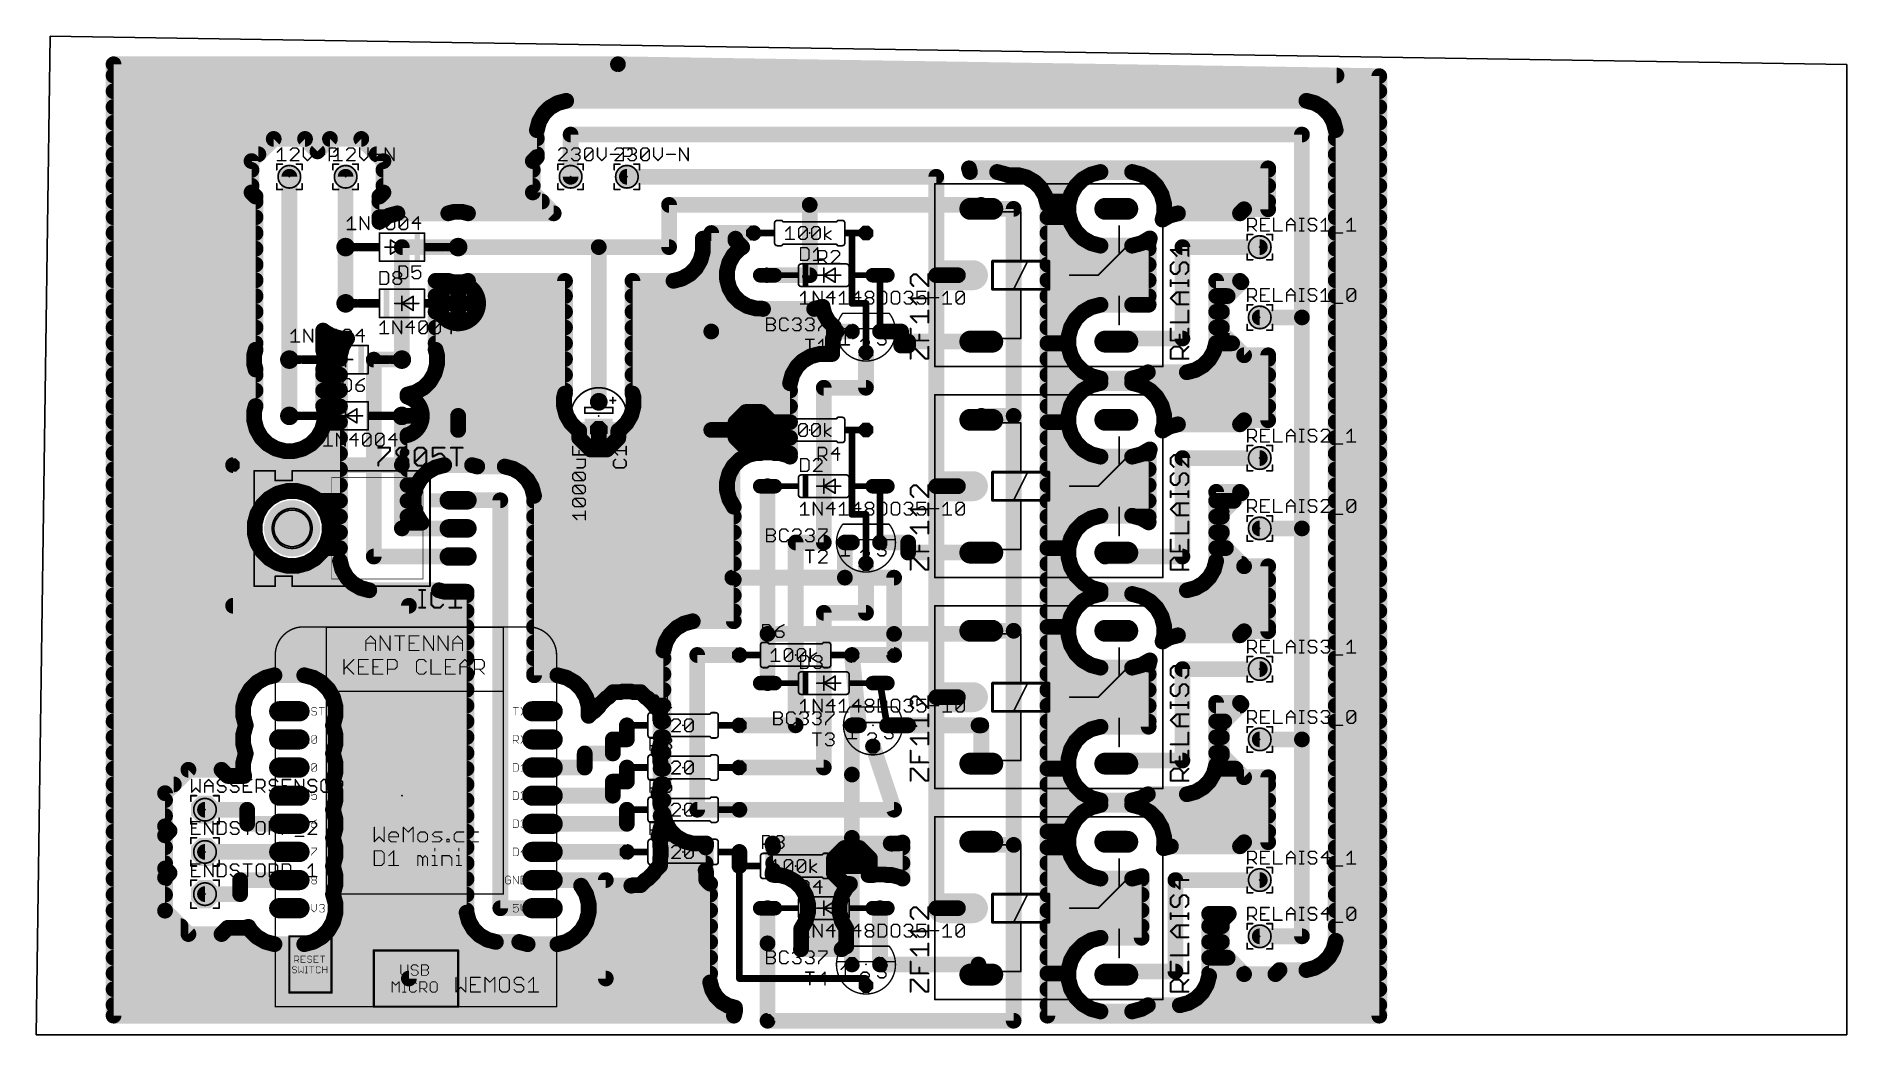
# Model space of a CAD drawing. Extents: x -14 to 150, y -1 to 89.
import ezdxf

# ---------------------------------------------------------------- set-up
doc = ezdxf.new("R2010")
doc.units = 0
for name, color, linetype in [('1', 22, 'CONTINUOUS'), ('16', 175, 'CONTINUOUS'), ('17', 82, 'CONTINUOUS'), ('18', 82, 'CONTINUOUS'), ('19', 53, 'CONTINUOUS'), ('20', 7, 'CONTINUOUS'), ('21', 253, 'CONTINUOUS'), ('23', 7, 'CONTINUOUS'), ('25', 253, 'CONTINUOUS'), ('27', 253, 'CONTINUOUS'), ('42', 175, 'CONTINUOUS'), ('43', 82, 'CONTINUOUS'), ('51', 253, 'CONTINUOUS')]:
    doc.layers.add(name, color=color, linetype=linetype)

# ---------------------------------------------------------------- blocks, each defined once
blk = doc.blocks.new('OCTAGONP')
at = {"const_width": 0.5}
blk.add_lwpolyline([(-0.25, -0.1036), (-0.25, 0.1036), (-0.1036, 0.25), (0.1036, 0.25), (0.25, 0.1036), (0.25, -0.1036), (0.1036, -0.25), (-0.1036, -0.25), (-0.25, -0.1036), (-0.25, 0.1036)], dxfattribs=at)
blk = doc.blocks.new('RECT')
blk.add_solid([(-0.5, -0.5), (0.5, -0.5), (-0.5, 0.5), (0.5, 0.5)])
blk = doc.blocks.new('ROUNDP')
at = {"const_width": 0.5}
blk.add_lwpolyline([(0, -0.25, 1), (0, 0.25, 1), (0, -0.25)], format="xyb", dxfattribs=at)
blk = doc.blocks.new('LONGP100')
at = {"const_width": 1}
blk.add_lwpolyline([(-0.5, 0), (0.5, 0)], dxfattribs=at)
at = {"const_width": 0.5}
for points in [[(-0.5, 0.25, 1), (-0.5, -0.25)], [(0.5, -0.25, 1), (0.5, 0.25)]]:
    blk.add_lwpolyline(points, format="xyb", dxfattribs=at)
blk = doc.blocks.new('OCTAGONV')
at = {"const_width": 0.5}
blk.add_lwpolyline([(-0.25, -0.1036), (-0.25, 0.1036), (-0.1036, 0.25), (0.1036, 0.25), (0.25, 0.1036), (0.25, -0.1036), (0.1036, -0.25), (-0.1036, -0.25), (-0.25, -0.1036), (-0.25, 0.1036)], dxfattribs=at)

msp = doc.modelspace()

# ---------------------------------------------------------------- linework, layer by layer
at = {"layer": '1', "const_width": 1.4224}
for points in [[(55.88, 73.66), (71.374, 73.66)], [(71.374, 73.66), (71.374, 73.3044)], [(71.374, 61.3156), (64.77, 61.3156)], [(64.77, 61.3156), (64.77, 60.96)], [(3.81, 50.165), (19.05, 50.165)], [(64.77, 42.2656), (64.77, 43.18)], [(71.374, 42.2656), (64.77, 42.2656)], [(59.055, 40.005), (48.895, 40.005)], [(63.5, 40.005), (59.055, 40.005)], [(63.5, 33.02), (63.5, 40.005)], [(52.07, 34.925), (63.5, 34.925)], [(64.77, 26.67), (71.12, 26.67)], [(59.69, 22.225), (59.69, 16.51)], [(52.07, 0), (52.07, 6.985)]]:
    msp.add_lwpolyline(points, dxfattribs=at)
at = {"layer": '1', "const_width": 0.7112}
for points in [[(55.88, 74.0156, 1), (55.88, 73.3044)], [(71.7296, 73.66, 1), (71.0184, 73.66)], [(71.0184, 73.3044, 1), (71.7296, 73.3044)], [(71.374, 73.3044, 1), (71.374, 74.0156)], [(64.77, 61.6712, 1), (64.77, 60.96)], [(65.1256, 61.3156, 1), (64.4144, 61.3156)], [(64.4144, 60.96, 1), (65.1256, 60.96)], [(71.374, 60.96, 1), (71.374, 61.6712)], [(3.81, 50.5206, 1), (3.81, 49.8094)], [(19.05, 49.8094, 1), (19.05, 50.5206)], [(65.1256, 43.18, 1), (64.4144, 43.18)], [(64.77, 42.6212, 1), (64.77, 41.91)], [(64.4144, 42.2656, 1), (65.1256, 42.2656)], [(71.374, 41.91, 1), (71.374, 42.6212)], [(48.895, 40.3606, 1), (48.895, 39.6494)], [(59.055, 40.3606, 1), (59.055, 39.6494)], [(59.055, 39.6494, 1), (59.055, 40.3606)], [(63.8556, 40.005, 1), (63.1444, 40.005)], [(63.5, 39.6494, 1), (63.5, 40.3606)], [(52.07, 35.2806, 1), (52.07, 34.5694)], [(63.5, 34.5694, 1), (63.5, 35.2806)], [(63.1444, 33.02, 1), (63.8556, 33.02)], [(64.77, 27.0256, 1), (64.77, 26.3144)], [(71.12, 26.3144, 1), (71.12, 27.0256)], [(60.0456, 22.225, 1), (59.3344, 22.225)], [(59.3344, 16.51, 1), (60.0456, 16.51)], [(52.4256, 6.985, 1), (51.7144, 6.985)], [(51.7144, 0, 1), (52.4256, 0)]]:
    msp.add_lwpolyline(points, format="xyb", dxfattribs=at)
at = {"layer": '16'}
for points, const_width in [([(-6.985, 0.4572), (-6.985, 86.36)], 1.4224), ([(-6.985, 86.36), (38.5616, 86.36)], 1.4224), ([(38.5616, 86.36), (107.315, 85.2835)], 1.4224), ([(-6.985, 85.344), (103.4535, 85.344)], 1.4224), ([(107.315, 85.2835), (107.315, 0.4572)], 1.4224), ([(-6.985, 83.9216), (107.315, 83.9216)], 1.4224), ([(33.1135, 82.8503), (32.4185, 82.449)], 1.4224), ([(33.8887, 83.058), (33.1135, 82.8503)], 1.4224), ([(100.7313, 83.058), (33.8887, 83.058)], 1.4224), ([(101.5065, 82.8503), (100.7313, 83.058)], 1.4224), ([(102.2015, 82.449), (101.5065, 82.8503)], 1.4224), ([(-6.985, 82.4992), (32.5054, 82.4992)], 1.4224), ([(-6.985, 81.0768), (31.4203, 81.0768)], 1.4224), ([(31.4497, 81.1865), (31.242, 80.4113)], 1.4224), ([(31.851, 81.8815), (31.4497, 81.1865)], 1.4224), ([(32.4185, 82.449), (31.851, 81.8815)], 1.4224), ([(102.1146, 82.4992), (107.315, 82.4992)], 1.4224), ([(102.769, 81.8815), (102.2015, 82.449)], 1.4224), ([(103.1703, 81.1865), (102.769, 81.8815)], 1.4224), ([(103.378, 80.4113), (103.1703, 81.1865)], 1.4224), ([(103.1997, 81.0768), (107.315, 81.0768)], 1.4224), ([(-6.985, 79.6544), (31.242, 79.6544)], 1.4224), ([(7.4749, 79.6163), (5.4737, 77.6151)], 1.4224), ([(10.3051, 79.6163), (7.4749, 79.6163)], 1.4224), ([(11.43, 78.4914), (10.3051, 79.6163)], 1.4224), ([(12.5549, 79.6163), (11.43, 78.4914)], 1.4224), ([(15.3851, 79.6163), (12.5549, 79.6163)], 1.4224), ([(17.3863, 77.6151), (15.3851, 79.6163)], 1.4224), ([(31.242, 80.4113), (31.242, 77.9834)], 1.4224), ([(34.29, 76.2), (34.29, 80.01)], 1.4224), ([(34.29, 80.01), (100.33, 80.01)], 1.4224), ([(100.33, 63.5), (100.33, 80.01)], 1.4224), ([(103.378, 7.2187), (103.378, 80.4113)], 1.4224), ([(103.378, 79.6544), (107.315, 79.6544)], 1.4224), ([(-6.985, 78.232), (6.0906, 78.232)], 1.4224), ([(16.7694, 78.232), (31.242, 78.232)], 1.4224), ([(31.242, 77.9834), (30.8737, 77.6151)], 1.4224), ([(103.378, 78.232), (107.315, 78.232)], 1.4224), ([(-6.985, 76.8096), (5.4737, 76.8096)], 1.4224), ([(5.4737, 77.6151), (5.4737, 74.7849)], 1.4224), ([(8.89, 76.2), (8.89, 59.69)], 1.4224), ([(13.97, 76.2), (13.97, 69.85)], 1.4224), ([(17.3863, 74.7849), (17.3863, 77.6151)], 1.4224), ([(17.3863, 76.8096), (30.8737, 76.8096)], 1.4224), ([(30.8737, 77.6151), (30.8737, 74.7849)], 1.4224), ([(39.37, 76.2), (67.31, 76.2)], 1.4224), ([(67.31, 76.2), (67.31, 67.31)], 1.4224), ([(70.3498, 76.6318), (70.2613, 76.962)], 1.4224), ([(70.2613, 76.962), (97.282, 76.962)], 1.4224), ([(70.3022, 76.8096), (97.282, 76.8096)], 1.4224), ([(72.8027, 76.6318), (70.3498, 76.6318)], 1.4224), ([(73.6489, 76.405), (72.8027, 76.6318)], 1.4224), ([(73.7401, 76.3524), (73.6489, 76.405)], 1.4224), ([(74.6963, 76.3524), (73.7401, 76.3524)], 1.4224), ([(75.4715, 76.1447), (74.6963, 76.3524)], 1.4224), ([(76.1665, 75.7434), (75.4715, 76.1447)], 1.4224), ([(81.2911, 76.405), (80.5323, 75.967)], 1.4224), ([(82.1373, 76.6318), (81.2911, 76.405)], 1.4224), ([(84.9947, 76.6318), (82.1373, 76.6318)], 1.4224), ([(85.8409, 76.405), (84.9947, 76.6318)], 1.4224), ([(86.5997, 75.967), (85.8409, 76.405)], 1.4224), ([(97.282, 76.962), (97.282, 73.2663)], 1.4224), ([(103.378, 76.8096), (107.315, 76.8096)], 1.4224), ([(-6.985, 75.3872), (5.4737, 75.3872)], 1.4224), ([(5.4737, 74.7849), (5.842, 74.4166)], 1.4224), ([(17.018, 74.4166), (17.3863, 74.7849)], 1.4224), ([(17.3863, 75.3872), (30.8737, 75.3872)], 1.4224), ([(30.8737, 74.7849), (32.7606, 72.898)], 1.4224), ([(76.734, 75.1759), (76.1665, 75.7434)], 1.4224), ([(76.5227, 75.3872), (79.9525, 75.3872)], 1.4224), ([(77.1353, 74.4809), (76.734, 75.1759)], 1.4224), ([(79.4748, 74.5887), (79.248, 73.7425)], 1.4224), ([(79.9128, 75.3475), (79.4748, 74.5887)], 1.4224), ([(80.5323, 75.967), (79.9128, 75.3475)], 1.4224), ([(87.2192, 75.3475), (86.5997, 75.967)], 1.4224), ([(87.1795, 75.3872), (97.282, 75.3872)], 1.4224), ([(87.6572, 74.5887), (87.2192, 75.3475)], 1.4224), ([(87.884, 73.7425), (87.6572, 74.5887)], 1.4224), ([(103.378, 75.3872), (107.315, 75.3872)], 1.4224), ([(-6.985, 73.9648), (5.842, 73.9648)], 1.4224), ([(5.842, 74.4166), (5.842, 60.582)], 1.4224), ([(17.018, 72.1285), (17.018, 74.4166)], 1.4224), ([(17.018, 73.9648), (31.6938, 73.9648)], 1.4224), ([(18.6487, 72.898), (17.8735, 72.6903)], 1.4224), ([(23.238, 72.898), (18.6487, 72.898)], 1.4224), ([(23.712, 73.025), (23.238, 72.898)], 1.4224), ([(24.548, 73.025), (23.712, 73.025)], 1.4224), ([(25.022, 72.898), (24.548, 73.025)], 1.4224), ([(32.7606, 72.898), (25.022, 72.898)], 1.4224), ([(43.18, 69.85), (43.18, 73.66)], 1.4224), ([(43.18, 73.66), (55.88, 73.66)], 1.4224), ([(55.88, 73.66), (55.88, 67.31)], 1.4224), ([(71.374, 73.3044), (74.295, 73.3044)], 1.4224), ([(74.295, 73.3044), (74.295, 54.61)], 1.4224), ([(77.343, 73.7057), (77.1353, 74.4809)], 1.4224), ([(77.2736, 73.9648), (79.3076, 73.9648)], 1.4224), ([(77.343, 0.4572), (77.343, 73.7057)], 1.4224), ([(79.248, 73.7425), (79.248, 72.8663)], 1.4224), ([(79.248, 72.8663), (79.4748, 72.0201)], 1.4224), ([(87.7413, 72.334), (87.884, 72.8663)], 1.4224), ([(87.8244, 73.9648), (97.282, 73.9648)], 1.4224), ([(87.884, 72.8663), (87.884, 73.7425)], 1.4224), ([(89.1337, 72.898), (88.3585, 72.6903)], 1.4224), ([(94.7366, 72.898), (89.1337, 72.898)], 1.4224), ([(95.1049, 73.2663), (94.7366, 72.898)], 1.4224), ([(97.282, 73.2663), (95.1049, 73.2663)], 1.4224), ([(103.378, 73.9648), (107.315, 73.9648)], 1.4224), ([(-6.985, 72.5424), (5.842, 72.5424)], 1.4224), ([(17.018, 72.5424), (17.6174, 72.5424)], 1.4224), ([(17.1785, 72.289), (17.018, 72.1285)], 1.4224), ([(17.8735, 72.6903), (17.1785, 72.289)], 1.4224), ([(77.343, 72.5424), (79.3348, 72.5424)], 1.4224), ([(79.4748, 72.0201), (79.9128, 71.2613)], 1.4224), ([(79.9128, 71.2613), (80.5323, 70.6418)], 1.4224), ([(88.3585, 72.6903), (87.7413, 72.334)], 1.4224), ([(87.7972, 72.5424), (88.1024, 72.5424)], 1.4224), ([(103.378, 72.5424), (107.315, 72.5424)], 1.4224), ([(-6.985, 71.12), (5.842, 71.12)], 1.4224), ([(-6.985, 69.6976), (5.842, 69.6976)], 1.4224), ([(13.97, 69.85), (13.97, 64.77)], 1.4224), ([(24.13, 69.85), (19.05, 69.85)], 1.4224), ([(19.05, 69.85), (19.05, 59.69)], 1.4224), ([(36.83, 69.85), (24.13, 69.85)], 1.4224), ([(36.83, 55.88), (36.83, 69.85)], 1.4224), ([(36.83, 69.85), (43.18, 69.85)], 1.4224), ([(46.228, 69.4487), (46.228, 70.612)], 1.4224), ([(46.228, 70.612), (49.1744, 70.612)], 1.4224), ([(46.228, 69.6976), (49.5585, 69.6976)], 1.4224), ([(50.8, 71.12), (46.99, 71.12)], 1.4224), ([(46.99, 71.12), (46.99, 62.23)], 1.4224), ([(49.5693, 69.7084), (49.0112, 69.1503)], 1.4224), ([(49.1744, 70.612), (49.1744, 70.4467)], 1.4224), ([(49.1744, 70.4467), (49.787, 69.8341)], 1.4224), ([(49.787, 69.8341), (49.5693, 69.7084)], 1.4224), ([(60.96, 71.12), (59.69, 71.12)], 0.6096), ([(59.69, 71.12), (59.69, 64.77)], 0.6096), ([(77.343, 71.12), (80.0541, 71.12)], 1.4224), ([(77.343, 69.6976), (86.487, 69.6976)], 1.4224), ([(80.5323, 70.6418), (81.2911, 70.2038)], 1.4224), ([(81.2911, 70.2038), (82.1373, 69.977)], 1.4224), ([(82.1373, 69.977), (84.9947, 69.977)], 1.4224), ([(84.9947, 69.977), (85.8409, 70.2038)], 1.4224), ([(85.8409, 70.2038), (86.5902, 70.6363)], 1.4224), ([(86.5902, 70.6363), (86.487, 70.2513)], 1.4224), ([(86.487, 70.2513), (86.487, 64.643)], 1.4224), ([(96.52, 69.85), (89.535, 69.85)], 1.4224), ([(89.535, 69.85), (89.535, 61.595)], 1.4224), ([(103.378, 71.12), (107.315, 71.12)], 1.4224), ([(103.378, 69.6976), (107.315, 69.6976)], 1.4224), ([(-6.985, 68.2752), (5.842, 68.2752)], 1.4224), ([(45.0515, 67.411), (45.619, 67.9785)], 1.4224), ([(45.619, 67.9785), (46.0203, 68.6735)], 1.4224), ([(45.7903, 68.2752), (48.5653, 68.2752)], 1.4224), ([(46.0203, 68.6735), (46.228, 69.4487)], 1.4224), ([(48.6167, 68.4669), (48.4124, 67.7046)], 1.4224), ([(49.0112, 69.1503), (48.6167, 68.4669)], 1.4224), ([(77.343, 68.2752), (86.487, 68.2752)], 1.4224), ([(103.378, 68.2752), (107.315, 68.2752)], 1.4224), ([(-6.985, 66.8528), (5.842, 66.8528)], 1.4224), ([(22.098, 60.582), (22.098, 66.802)], 1.4224), ([(22.098, 66.802), (23.238, 66.802)], 1.4224), ([(23.3307, 66.3909), (23.1259, 66.2727)], 1.4224), ([(23.238, 66.802), (23.712, 66.675)], 1.4224), ([(23.5491, 66.4814), (23.3307, 66.3909)], 1.4224), ([(23.7774, 66.5425), (23.5491, 66.4814)], 1.4224), ([(23.712, 66.675), (24.548, 66.675)], 1.4224), ([(24.0118, 66.5734), (23.7774, 66.5425)], 1.4224), ([(24.13, 66.5734), (24.0118, 66.5734)], 1.4224), ([(24.13, 66.5734), (24.13, 64.77)], 1.4224), ([(24.13, 64.77), (24.13, 66.5734)], 1.4224), ([(24.2482, 66.5734), (24.13, 66.5734)], 1.4224), ([(24.4826, 66.5425), (24.2482, 66.5734)], 1.4224), ([(24.7109, 66.4814), (24.4826, 66.5425)], 1.4224), ([(24.548, 66.675), (25.022, 66.802)], 1.4224), ([(24.9293, 66.3909), (24.7109, 66.4814)], 1.4224), ([(25.1341, 66.2727), (24.9293, 66.3909)], 1.4224), ([(25.022, 66.802), (33.782, 66.802)], 1.4224), ([(33.782, 66.802), (33.782, 56.6248)], 1.4224), ([(39.878, 56.6248), (39.878, 66.802)], 1.4224), ([(39.878, 66.802), (43.5813, 66.802)], 1.4224), ([(43.5813, 66.802), (44.3565, 67.0097)], 1.4224), ([(43.7709, 66.8528), (48.4292, 66.8528)], 1.4224), ([(44.3565, 67.0097), (45.0515, 67.411)], 1.4224), ([(48.4124, 67.7046), (48.4124, 66.9154)], 1.4224), ([(48.4124, 66.9154), (48.6167, 66.1531)], 1.4224), ([(55.88, 67.31), (52.07, 67.31)], 1.4224), ([(62.23, 67.31), (62.23, 62.23)], 0.6096), ([(69.2658, 67.31), (67.31, 67.31)], 1.4224), ([(67.31, 67.31), (67.31, 48.26)], 1.4224), ([(77.343, 66.8528), (86.487, 66.8528)], 1.4224), ([(92.583, 61.1937), (92.583, 66.802)], 1.4224), ([(92.583, 66.802), (94.7366, 66.802)], 1.4224), ([(94.8636, 66.675), (93.1037, 64.9151)], 1.4224), ([(94.7366, 66.802), (94.8636, 66.675)], 1.4224), ([(103.378, 66.8528), (107.315, 66.8528)], 1.4224), ([(-6.985, 65.4304), (5.842, 65.4304)], 1.4224), ([(22.098, 65.4304), (22.4516, 65.4304)], 1.4224), ([(22.3575, 65.1226), (22.3266, 64.8882)], 1.4224), ([(22.3266, 64.8882), (22.3266, 64.77)], 1.4224), ([(22.3266, 64.77), (24.13, 64.77)], 1.4224), ([(24.13, 64.77), (22.3266, 64.77)], 1.4224), ([(22.3266, 64.77), (22.3266, 64.6518)], 1.4224), ([(22.4186, 65.3509), (22.3575, 65.1226)], 1.4224), ([(22.5091, 65.5693), (22.4186, 65.3509)], 1.4224), ([(22.6273, 65.7741), (22.5091, 65.5693)], 1.4224), ([(22.7712, 65.9616), (22.6273, 65.7741)], 1.4224), ([(22.9384, 66.1288), (22.7712, 65.9616)], 1.4224), ([(23.1259, 66.2727), (22.9384, 66.1288)], 1.4224), ([(24.13, 65.4304), (24.13, 65.4304)], 1.4224), ([(24.13, 64.77), (24.13, 64.77)], 1.4224), ([(24.13, 64.77), (24.13, 64.77)], 1.4224), ([(24.13, 62.9666), (24.13, 64.77)], 1.4224), ([(24.13, 64.77), (24.13, 64.77)], 1.4224), ([(24.13, 64.77), (24.13, 62.9666)], 1.4224), ([(25.9334, 64.77), (24.13, 64.77)], 1.4224), ([(24.13, 64.77), (24.13, 64.77)], 1.4224), ([(24.13, 64.77), (25.9334, 64.77)], 1.4224), ([(24.13, 64.77), (24.13, 54.61)], 1.4224), ([(25.3216, 66.1288), (25.1341, 66.2727)], 1.4224), ([(25.4888, 65.9616), (25.3216, 66.1288)], 1.4224), ([(25.6327, 65.7741), (25.4888, 65.9616)], 1.4224), ([(25.7509, 65.5693), (25.6327, 65.7741)], 1.4224), ([(25.8414, 65.3509), (25.7509, 65.5693)], 1.4224), ([(25.8084, 65.4304), (33.782, 65.4304)], 1.4224), ([(25.9025, 65.1226), (25.8414, 65.3509)], 1.4224), ([(25.9334, 64.8882), (25.9025, 65.1226)], 1.4224), ([(25.9334, 64.77), (25.9334, 64.8882)], 1.4224), ([(25.9334, 64.6518), (25.9334, 64.77)], 1.4224), ([(39.878, 65.4304), (49.0505, 65.4304)], 1.4224), ([(48.6167, 66.1531), (49.0112, 65.4697)], 1.4224), ([(49.0112, 65.4697), (49.5693, 64.9116)], 1.4224), ([(49.5693, 64.9116), (50.2527, 64.5171)], 1.4224), ([(77.343, 65.4304), (86.487, 65.4304)], 1.4224), ([(92.583, 65.4304), (93.619, 65.4304)], 1.4224), ([(93.1037, 64.9151), (93.1037, 62.0849)], 1.4224), ([(103.378, 65.4304), (107.315, 65.4304)], 1.4224), ([(-6.985, 64.008), (5.842, 64.008)], 1.4224), ([(22.098, 64.008), (22.4936, 64.008)], 1.4224), ([(22.3266, 64.6518), (22.3575, 64.4174)], 1.4224), ([(22.3575, 64.4174), (22.4186, 64.1891)], 1.4224), ([(22.4186, 64.1891), (22.5091, 63.9707)], 1.4224), ([(22.5091, 63.9707), (22.6273, 63.7659)], 1.4224), ([(22.6273, 63.7659), (22.7712, 63.5784)], 1.4224), ([(22.7712, 63.5784), (22.9384, 63.4112)], 1.4224), ([(22.9384, 63.4112), (23.1259, 63.2673)], 1.4224), ([(23.1259, 63.2673), (23.3307, 63.1491)], 1.4224), ([(23.3307, 63.1491), (23.5491, 63.0586)], 1.4224), ([(23.5491, 63.0586), (23.7774, 62.9975)], 1.4224), ([(24.13, 64.008), (24.13, 64.008)], 1.4224), ([(24.4826, 62.9975), (24.7109, 63.0586)], 1.4224), ([(24.7109, 63.0586), (24.9293, 63.1491)], 1.4224), ([(24.9293, 63.1491), (25.1341, 63.2673)], 1.4224), ([(25.1341, 63.2673), (25.3216, 63.4112)], 1.4224), ([(25.3216, 63.4112), (25.4888, 63.5784)], 1.4224), ([(25.4888, 63.5784), (25.6327, 63.7659)], 1.4224), ([(25.6327, 63.7659), (25.7509, 63.9707)], 1.4224), ([(25.7509, 63.9707), (25.8414, 64.1891)], 1.4224), ([(25.7664, 64.008), (33.782, 64.008)], 1.4224), ([(25.8414, 64.1891), (25.9025, 64.4174)], 1.4224), ([(25.9025, 64.4174), (25.9334, 64.6518)], 1.4224), ([(39.878, 64.008), (57.1594, 64.008)], 1.4224), ([(50.2527, 64.5171), (51.015, 64.3128)], 1.4224), ([(51.015, 64.3128), (51.4791, 64.3128)], 1.4224), ([(51.4791, 64.3128), (51.6687, 64.262)], 1.4224), ([(51.6687, 64.262), (56.2813, 64.262)], 1.4224), ([(56.2813, 64.262), (57.0484, 64.4676)], 1.4224), ([(57.0484, 64.4676), (57.0484, 64.4222)], 1.4224), ([(57.0484, 64.4222), (57.2284, 63.7504)], 1.4224), ([(57.2284, 63.7504), (57.5762, 63.148)], 1.4224), ([(57.5762, 63.148), (58.0644, 62.6598)], 1.4224), ([(59.69, 64.77), (60.96, 64.77)], 0.6096), ([(60.96, 64.77), (60.96, 60.325)], 0.6096), ([(77.343, 64.008), (80.584, 64.008)], 1.4224), ([(79.9128, 63.3587), (79.4748, 62.5999)], 1.4224), ([(80.5323, 63.9782), (79.9128, 63.3587)], 1.4224), ([(81.2911, 64.4162), (80.5323, 63.9782)], 1.4224), ([(82.1373, 64.643), (81.2911, 64.4162)], 1.4224), ([(84.9947, 64.643), (82.1373, 64.643)], 1.4224), ([(86.487, 64.643), (84.9947, 64.643)], 1.4224), ([(92.583, 64.008), (93.1037, 64.008)], 1.4224), ([(96.52, 63.5), (100.33, 63.5)], 1.4224), ([(100.33, 63.5), (100.33, 44.45)], 1.4224), ([(103.378, 64.008), (107.315, 64.008)], 1.4224), ([(-6.985, 62.5856), (5.842, 62.5856)], 1.4224), ([(11.938, 60.582), (11.938, 62.3119)], 1.4224), ([(11.938, 62.3119), (12.0205, 62.2294)], 1.4224), ([(12.0205, 62.2294), (12.7445, 61.8114)], 1.4224), ([(12.7445, 61.8114), (13.552, 61.595)], 1.4224), ([(13.552, 61.595), (14.1045, 61.595)], 1.4224), ([(14.071, 61.5615), (13.6697, 60.8665)], 1.4224), ([(14.1045, 61.595), (14.071, 61.5615)], 1.4224), ([(22.098, 62.5856), (33.782, 62.5856)], 1.4224), ([(23.7774, 62.9975), (24.0118, 62.9666)], 1.4224), ([(24.0118, 62.9666), (24.13, 62.9666)], 1.4224), ([(24.13, 62.9666), (24.2482, 62.9666)], 1.4224), ([(24.2482, 62.9666), (24.4826, 62.9975)], 1.4224), ([(39.878, 62.5856), (58.0644, 62.5856)], 1.4224), ([(59.69, 62.23), (46.99, 62.23)], 1.4224), ([(46.99, 62.23), (46.99, 53.34)], 1.4224), ([(58.0644, 61.6681), (57.9628, 61.5665)], 1.4224), ([(57.9628, 61.5665), (57.9628, 60.9159)], 1.4224), ([(58.0644, 62.6598), (58.0644, 62.23)], 1.4224), ([(58.0644, 62.23), (58.3184, 62.23)], 1.4224), ([(58.3184, 62.23), (58.0644, 62.23)], 1.4224), ([(58.0644, 62.23), (58.0644, 61.6681)], 1.4224), ([(58.3184, 62.23), (58.3184, 62.23)], 1.4224), ([(64.135, 62.23), (62.23, 62.23)], 1.4224), ([(64.135, 60.96), (64.135, 62.23)], 1.4224), ([(77.343, 62.5856), (79.4709, 62.5856)], 1.4224), ([(79.4748, 62.5999), (79.248, 61.7537)], 1.4224), ([(79.248, 61.7537), (79.248, 60.8775)], 1.4224), ([(89.535, 61.595), (83.82, 61.595)], 1.4224), ([(92.583, 62.5856), (93.1037, 62.5856)], 1.4224), ([(93.1037, 62.0849), (95.1049, 60.0837)], 1.4224), ([(103.378, 62.5856), (107.315, 62.5856)], 1.4224), ([(-6.985, 61.1632), (5.842, 61.1632)], 1.4224), ([(5.842, 60.582), (5.715, 60.108)], 1.4224), ([(5.715, 60.108), (5.715, 59.272)], 1.4224), ([(11.938, 61.1632), (13.841, 61.1632)], 1.4224), ([(12.065, 60.108), (11.938, 60.582)], 1.4224), ([(12.065, 59.272), (12.065, 60.108)], 1.4224), ([(13.6697, 60.8665), (13.462, 60.0913)], 1.4224), ([(13.462, 60.0913), (13.462, 41.5087)], 1.4224), ([(22.098, 61.1632), (33.782, 61.1632)], 1.4224), ([(22.225, 60.108), (22.098, 60.582)], 1.4224), ([(22.225, 59.272), (22.225, 60.108)], 1.4224), ([(39.878, 61.1632), (57.9628, 61.1632)], 1.4224), ([(55.9735, 59.9903), (55.2785, 59.589)], 1.4224), ([(56.7487, 60.198), (55.9735, 59.9903)], 1.4224), ([(57.912, 60.198), (56.7487, 60.198)], 1.4224), ([(57.9628, 60.9159), (57.912, 60.7263)], 1.4224), ([(57.912, 60.7263), (57.912, 60.198)], 1.4224), ([(60.96, 57.15), (60.96, 60.325)], 1.4224), ([(64.77, 60.96), (64.135, 60.96)], 1.4224), ([(77.343, 61.1632), (79.248, 61.1632)], 1.4224), ([(79.248, 60.8775), (79.4748, 60.0313)], 1.4224), ([(79.4748, 60.0313), (79.9128, 59.2725)], 1.4224), ([(91.974, 59.7235), (92.3753, 60.4185)], 1.4224), ([(92.3753, 60.4185), (92.583, 61.1937)], 1.4224), ([(92.5748, 61.1632), (94.0254, 61.1632)], 1.4224), ([(95.1049, 60.0837), (97.282, 60.0837)], 1.4224), ([(97.282, 60.0837), (97.282, 54.2163)], 1.4224), ([(103.378, 61.1632), (107.315, 61.1632)], 1.4224), ([(-6.985, 59.7408), (5.715, 59.7408)], 1.4224), ([(-6.985, 58.3184), (5.842, 58.3184)], 1.4224), ([(5.715, 59.272), (5.842, 58.798)], 1.4224), ([(5.842, 58.798), (5.842, 55.502)], 1.4224), ([(8.89, 59.69), (8.89, 54.61)], 1.4224), ([(11.938, 58.798), (12.065, 59.272)], 1.4224), ([(11.938, 55.502), (11.938, 58.798)], 1.4224), ([(11.938, 58.3184), (13.462, 58.3184)], 1.4224), ([(12.065, 59.7408), (13.462, 59.7408)], 1.4224), ([(19.05, 59.69), (16.51, 59.69)], 1.4224), ([(16.51, 59.69), (16.51, 41.91)], 1.4224), ([(21.5906, 57.7405), (22.0086, 58.4645)], 1.4224), ([(21.9243, 58.3184), (33.782, 58.3184)], 1.4224), ([(22.0086, 58.4645), (22.225, 59.272)], 1.4224), ([(22.225, 59.7408), (33.782, 59.7408)], 1.4224), ([(39.878, 59.7408), (55.5414, 59.7408)], 1.4224), ([(39.878, 58.3184), (54.3075, 58.3184)], 1.4224), ([(54.3097, 58.3265), (54.102, 57.5513)], 1.4224), ([(54.711, 59.0215), (54.3097, 58.3265)], 1.4224), ([(55.2785, 59.589), (54.711, 59.0215)], 1.4224), ([(77.343, 59.7408), (79.6425, 59.7408)], 1.4224), ([(77.343, 58.3184), (81.1119, 58.3184)], 1.4224), ([(79.9128, 59.2725), (80.5323, 58.653)], 1.4224), ([(80.5323, 58.653), (81.2911, 58.215)], 1.4224), ([(81.2911, 58.215), (82.1373, 57.9882)], 1.4224), ([(84.9947, 57.9882), (85.8409, 58.215)], 1.4224), ([(85.8409, 58.215), (86.416, 58.547)], 1.4224), ([(86.0201, 58.3184), (97.282, 58.3184)], 1.4224), ([(86.416, 58.547), (89.9363, 58.547)], 1.4224), ([(89.9363, 58.547), (90.7115, 58.7547)], 1.4224), ([(90.7115, 58.7547), (91.4065, 59.156)], 1.4224), ([(91.4065, 59.156), (91.974, 59.7235)], 1.4224), ([(91.984, 59.7408), (97.282, 59.7408)], 1.4224), ([(103.378, 59.7408), (107.315, 59.7408)], 1.4224), ([(103.378, 58.3184), (107.315, 58.3184)], 1.4224), ([(-6.985, 56.896), (5.842, 56.896)], 1.4224), ([(11.938, 56.896), (13.462, 56.896)], 1.4224), ([(19.558, 56.5391), (20.2755, 56.7314)], 1.4224), ([(19.558, 56.3409), (19.558, 56.5391)], 1.4224), ([(20.2755, 56.7314), (20.9995, 57.1494)], 1.4224), ([(20.5606, 56.896), (33.782, 56.896)], 1.4224), ([(20.9995, 57.1494), (21.5906, 57.7405)], 1.4224), ([(33.782, 56.6248), (33.6931, 56.293)], 1.4224), ([(39.878, 56.896), (54.102, 56.896)], 1.4224), ([(39.9669, 56.293), (39.878, 56.6248)], 1.4224), ([(54.102, 57.5513), (54.102, 50.929)], 1.4224), ([(57.15, 43.18), (57.15, 57.15)], 1.4224), ([(57.15, 57.15), (60.96, 57.15)], 1.4224), ([(77.343, 56.896), (80.5113, 56.896)], 1.4224), ([(80.5323, 56.917), (79.9128, 56.2975)], 1.4224), ([(81.2911, 57.355), (80.5323, 56.917)], 1.4224), ([(82.1373, 57.5818), (81.2911, 57.355)], 1.4224), ([(82.1373, 57.9882), (84.9947, 57.9882)], 1.4224), ([(84.9947, 57.5818), (82.1373, 57.5818)], 1.4224), ([(85.8409, 57.355), (84.9947, 57.5818)], 1.4224), ([(86.5997, 56.917), (85.8409, 57.355)], 1.4224), ([(87.2192, 56.2975), (86.5997, 56.917)], 1.4224), ([(86.6206, 56.896), (97.282, 56.896)], 1.4224), ([(103.378, 56.896), (107.315, 56.896)], 1.4224), ([(-6.985, 55.4736), (5.8344, 55.4736)], 1.4224), ([(5.842, 55.502), (5.715, 55.028)], 1.4224), ([(5.715, 55.028), (5.715, 54.192)], 1.4224), ([(12.065, 55.028), (11.938, 55.502)], 1.4224), ([(11.9456, 55.4736), (13.462, 55.4736)], 1.4224), ([(12.065, 54.192), (12.065, 55.028)], 1.4224), ([(19.6309, 56.3214), (19.558, 56.3409)], 1.4224), ([(19.8493, 56.2309), (19.6309, 56.3214)], 1.4224), ([(20.0541, 56.1127), (19.8493, 56.2309)], 1.4224), ([(20.2416, 55.9688), (20.0541, 56.1127)], 1.4224), ([(20.4088, 55.8016), (20.2416, 55.9688)], 1.4224), ([(20.5527, 55.6141), (20.4088, 55.8016)], 1.4224), ([(20.6709, 55.4093), (20.5527, 55.6141)], 1.4224), ([(20.6338, 55.4736), (33.6931, 55.4736)], 1.4224), ([(20.7614, 55.1909), (20.6709, 55.4093)], 1.4224), ([(20.8225, 54.9626), (20.7614, 55.1909)], 1.4224), ([(20.8534, 54.7282), (20.8225, 54.9626)], 1.4224), ([(33.6931, 56.293), (33.6931, 55.467)], 1.4224), ([(33.6931, 55.467), (33.9069, 54.6692)], 1.4224), ([(39.7531, 54.6692), (39.9669, 55.467)], 1.4224), ([(39.9669, 55.467), (39.9669, 56.293)], 1.4224), ([(39.9669, 55.4736), (54.102, 55.4736)], 1.4224), ([(50.1267, 54.9656), (49.1744, 54.0133)], 1.4224), ([(50.8, 54.9656), (50.1267, 54.9656)], 1.4224), ([(50.8, 54.9656), (50.8, 53.34)], 1.4224), ([(50.8, 53.34), (50.8, 54.9656)], 1.4224), ([(51.4733, 54.9656), (50.8, 54.9656)], 1.4224), ([(52.4256, 54.0133), (51.4733, 54.9656)], 1.4224), ([(77.343, 55.4736), (79.4573, 55.4736)], 1.4224), ([(79.4748, 55.5387), (79.248, 54.6925)], 1.4224), ([(79.9128, 56.2975), (79.4748, 55.5387)], 1.4224), ([(87.6572, 55.5387), (87.2192, 56.2975)], 1.4224), ([(87.884, 54.6925), (87.6572, 55.5387)], 1.4224), ([(87.6747, 55.4736), (97.282, 55.4736)], 1.4224), ([(103.378, 55.4736), (107.315, 55.4736)], 1.4224), ([(-6.985, 54.0512), (5.7527, 54.0512)], 1.4224), ([(5.715, 54.192), (5.9314, 53.3845)], 1.4224), ([(5.9314, 53.3845), (6.3494, 52.6605)], 1.4224), ([(11.4306, 52.6605), (11.8486, 53.3845)], 1.4224), ([(11.8486, 53.3845), (12.065, 54.192)], 1.4224), ([(12.0273, 54.0512), (13.462, 54.0512)], 1.4224), ([(24.13, 54.61), (19.05, 54.61)], 1.4224), ([(19.05, 54.61), (19.05, 50.165)], 1.4224), ([(20.8534, 54.61), (19.558, 54.61)], 1.4224), ([(19.558, 54.61), (19.558, 54.61)], 1.4224), ([(19.558, 54.61), (20.8534, 54.61)], 1.4224), ([(20.0541, 53.1073), (20.2416, 53.2512)], 1.4224), ([(20.2416, 53.2512), (20.4088, 53.4184)], 1.4224), ([(20.4088, 53.4184), (20.5527, 53.6059)], 1.4224), ([(20.5527, 53.6059), (20.6709, 53.8107)], 1.4224), ([(20.6709, 53.8107), (20.7614, 54.0291)], 1.4224), ([(20.7614, 54.0291), (20.8225, 54.2574)], 1.4224), ([(20.7673, 54.0512), (34.2637, 54.0512)], 1.4224), ([(20.8225, 54.2574), (20.8534, 54.4918)], 1.4224), ([(20.8534, 54.61), (20.8534, 54.7282)], 1.4224), ([(20.8534, 54.4918), (20.8534, 54.61)], 1.4224), ([(24.13, 53.34), (24.13, 54.61)], 1.4224), ([(36.83, 53.34), (24.13, 53.34)], 1.4224), ([(33.9069, 54.6692), (34.3199, 53.9539)], 1.4224), ([(34.3199, 53.9539), (34.9039, 53.3699)], 1.4224), ([(34.9039, 53.3699), (35.0647, 53.277)], 1.4224), ([(35.0647, 53.277), (35.0647, 52.6088)], 1.4224), ([(46.99, 53.34), (36.83, 53.34)], 1.4224), ([(38.5953, 53.277), (38.7561, 53.3699)], 1.4224), ([(38.5953, 52.6088), (38.5953, 53.277)], 1.4224), ([(38.7561, 53.3699), (39.3401, 53.9539)], 1.4224), ([(39.3401, 53.9539), (39.7531, 54.6692)], 1.4224), ([(39.3963, 54.0512), (49.2123, 54.0512)], 1.4224), ([(46.99, 53.34), (48.895, 53.34)], 1.4224), ([(48.895, 53.34), (50.8, 53.34)], 1.4224), ([(48.895, 40.005), (48.895, 53.34)], 1.4224), ([(49.1744, 54.0133), (49.1744, 53.34)], 1.4224), ([(49.1744, 53.34), (50.8, 53.34)], 1.4224), ([(50.8, 53.34), (49.1744, 53.34)], 1.4224), ([(49.1744, 53.34), (49.1744, 52.6667)], 1.4224), ([(50.8, 54.0512), (50.8, 54.0512)], 1.4224), ([(50.8, 53.34), (50.8, 53.34)], 1.4224), ([(50.8, 53.34), (50.8, 53.34)], 1.4224), ([(50.8, 51.7144), (50.8, 53.34)], 1.4224), ([(50.8, 53.34), (50.8, 53.34)], 1.4224), ([(50.8, 53.34), (50.8, 51.7144)], 1.4224), ([(52.4256, 53.34), (50.8, 53.34)], 1.4224), ([(50.8, 53.34), (50.8, 53.34)], 1.4224), ([(50.8, 53.34), (52.4256, 53.34)], 1.4224), ([(52.3877, 54.0512), (54.102, 54.0512)], 1.4224), ([(52.4256, 53.34), (52.4256, 54.0133)], 1.4224), ([(52.4256, 52.6667), (52.4256, 53.34)], 1.4224), ([(74.295, 54.61), (71.374, 54.61)], 1.4224), ([(71.374, 54.61), (71.374, 54.2544)], 1.4224), ([(74.295, 35.2044), (74.295, 54.61)], 1.4224), ([(77.343, 54.0512), (79.248, 54.0512)], 1.4224), ([(79.248, 54.6925), (79.248, 53.8163)], 1.4224), ([(79.248, 53.8163), (79.4748, 52.9701)], 1.4224), ([(87.7413, 53.284), (87.884, 53.8163)], 1.4224), ([(88.3585, 53.6403), (87.7413, 53.284)], 1.4224), ([(87.884, 53.8163), (87.884, 54.6925)], 1.4224), ([(87.884, 54.0512), (94.9398, 54.0512)], 1.4224), ([(89.1337, 53.848), (88.3585, 53.6403)], 1.4224), ([(94.7366, 53.848), (89.1337, 53.848)], 1.4224), ([(95.1049, 54.2163), (94.7366, 53.848)], 1.4224), ([(97.282, 54.2163), (95.1049, 54.2163)], 1.4224), ([(103.378, 54.0512), (107.315, 54.0512)], 1.4224), ([(-6.985, 52.6288), (6.3811, 52.6288)], 1.4224), ([(6.3494, 52.6605), (6.9405, 52.0694)], 1.4224), ([(6.9405, 52.0694), (7.6645, 51.6514)], 1.4224), ([(7.6645, 51.6514), (8.472, 51.435)], 1.4224), ([(9.308, 51.435), (10.1155, 51.6514)], 1.4224), ([(10.1155, 51.6514), (10.8395, 52.0694)], 1.4224), ([(10.8395, 52.0694), (11.4306, 52.6605)], 1.4224), ([(11.3989, 52.6288), (13.462, 52.6288)], 1.4224), ([(19.558, 52.8791), (19.6309, 52.8986)], 1.4224), ([(19.558, 44.958), (19.558, 52.8791)], 1.4224), ([(19.558, 52.6288), (35.0647, 52.6288)], 1.4224), ([(19.6309, 52.8986), (19.8493, 52.9891)], 1.4224), ([(19.8493, 52.9891), (20.0541, 53.1073)], 1.4224), ([(35.0647, 52.6088), (36.0988, 51.5747)], 1.4224), ([(36.83, 51.5747), (36.83, 52.7431)], 1.4224), ([(36.83, 52.7431), (36.83, 52.7431)], 1.4224), ([(36.83, 52.7431), (36.83, 51.5747)], 1.4224), ([(36.83, 52.6288), (36.83, 52.6288)], 1.4224), ([(37.5612, 51.5747), (38.5953, 52.6088)], 1.4224), ([(38.5953, 52.6288), (49.2123, 52.6288)], 1.4224), ([(49.1744, 52.6667), (50.1267, 51.7144)], 1.4224), ([(50.1267, 51.7144), (50.8, 51.7144)], 1.4224), ([(50.8, 52.6288), (50.8, 52.6288)], 1.4224), ([(50.8, 51.7144), (51.4733, 51.7144)], 1.4224), ([(51.4733, 51.7144), (52.4256, 52.6667)], 1.4224), ([(52.3877, 52.6288), (54.102, 52.6288)], 1.4224), ([(60.96, 53.34), (59.69, 53.34)], 0.6096), ([(59.69, 53.34), (59.69, 45.72)], 0.6096), ([(77.343, 52.6288), (79.6718, 52.6288)], 1.4224), ([(79.4748, 52.9701), (79.9128, 52.2113)], 1.4224), ([(79.9128, 52.2113), (80.5323, 51.5918)], 1.4224), ([(103.378, 52.6288), (107.315, 52.6288)], 1.4224), ([(-6.985, 51.2064), (13.462, 51.2064)], 1.4224), ([(8.472, 51.435), (9.308, 51.435)], 1.4224), ([(19.05, 50.165), (19.05, 44.45)], 1.4224), ([(19.558, 51.2064), (50.8254, 51.2064)], 1.4224), ([(22.8738, 50.165), (22.0663, 49.9486)], 1.4224), ([(25.3862, 50.165), (22.8738, 50.165)], 1.4224), ([(25.8602, 50.038), (25.3862, 50.165)], 1.4224), ([(28.3413, 50.038), (25.8602, 50.038)], 1.4224), ([(29.1165, 49.8303), (28.3413, 50.038)], 1.4224), ([(36.0988, 51.5747), (36.83, 51.5747)], 1.4224), ([(36.83, 51.5747), (37.5612, 51.5747)], 1.4224), ([(49.0112, 50.1003), (48.6167, 49.4169)], 1.4224), ([(49.5693, 50.6584), (49.0112, 50.1003)], 1.4224), ([(50.2527, 51.0529), (49.5693, 50.6584)], 1.4224), ([(51.015, 51.2572), (50.2527, 51.0529)], 1.4224), ([(51.4791, 51.2572), (51.015, 51.2572)], 1.4224), ([(51.6687, 51.308), (51.4791, 51.2572)], 1.4224), ([(52.4713, 51.308), (51.6687, 51.308)], 1.4224), ([(52.6609, 51.2572), (52.4713, 51.308)], 1.4224), ([(53.125, 51.2572), (52.6609, 51.2572)], 1.4224), ([(53.8873, 51.0529), (53.125, 51.2572)], 1.4224), ([(53.3146, 51.2064), (54.102, 51.2064)], 1.4224), ([(54.102, 50.929), (53.8873, 51.0529)], 1.4224), ([(77.343, 51.2064), (81.1999, 51.2064)], 1.4224), ([(80.5323, 51.5918), (81.2911, 51.1538)], 1.4224), ([(81.2911, 51.1538), (82.1373, 50.927)], 1.4224), ([(82.1373, 50.927), (84.9947, 50.927)], 1.4224), ([(84.9947, 50.927), (85.8409, 51.1538)], 1.4224), ([(85.8409, 51.1538), (86.5902, 51.5863)], 1.4224), ([(85.9321, 51.2064), (86.4884, 51.2064)], 1.4224), ([(86.5902, 51.5863), (86.487, 51.2013)], 1.4224), ([(86.487, 51.2013), (86.487, 44.9932)], 1.4224), ([(96.52, 50.8), (89.535, 50.8)], 1.4224), ([(89.535, 50.8), (89.535, 41.91)], 1.4224), ([(103.378, 51.2064), (107.315, 51.2064)], 1.4224), ([(-6.985, 49.784), (13.462, 49.784)], 1.4224), ([(-6.985, 48.3616), (13.462, 48.3616)], 1.4224), ([(19.558, 49.784), (21.7812, 49.784)], 1.4224), ([(19.558, 48.3616), (20.4175, 48.3616)], 1.4224), ([(20.7512, 48.9395), (20.3332, 48.2155)], 1.4224), ([(21.3423, 49.5306), (20.7512, 48.9395)], 1.4224), ([(22.0663, 49.9486), (21.3423, 49.5306)], 1.4224), ([(29.8115, 49.429), (29.1165, 49.8303)], 1.4224), ([(29.1966, 49.784), (48.8286, 49.784)], 1.4224), ([(30.379, 48.8615), (29.8115, 49.429)], 1.4224), ([(30.7803, 48.1665), (30.379, 48.8615)], 1.4224), ([(30.6676, 48.3616), (48.4124, 48.3616)], 1.4224), ([(48.6167, 49.4169), (48.4124, 48.6546)], 1.4224), ([(48.4124, 48.6546), (48.4124, 47.8654)], 1.4224), ([(77.343, 49.784), (86.487, 49.784)], 1.4224), ([(77.343, 48.3616), (86.487, 48.3616)], 1.4224), ([(103.378, 49.784), (107.315, 49.784)], 1.4224), ([(103.378, 48.3616), (107.315, 48.3616)], 1.4224), ([(-6.985, 46.9392), (6.8557, 46.9392)], 1.4224), ([(7.0697, 47.1532), (6.4408, 46.5243)], 1.4224), ([(7.8401, 47.598), (7.0697, 47.1532)], 1.4224), ([(8.6993, 47.8282), (7.8401, 47.598)], 1.4224), ([(9.5887, 47.8282), (8.6993, 47.8282)], 1.4224), ([(10.4479, 47.598), (9.5887, 47.8282)], 1.4224), ([(11.2183, 47.1532), (10.4479, 47.598)], 1.4224), ([(11.8472, 46.5243), (11.2183, 47.1532)], 1.4224), ([(11.4323, 46.9392), (13.462, 46.9392)], 1.4224), ([(19.558, 46.9392), (20.1168, 46.9392)], 1.4224), ([(20.3332, 48.2155), (20.1168, 47.408)], 1.4224), ([(20.1168, 47.408), (20.1168, 46.572)], 1.4224), ([(24.13, 46.99), (27.94, 46.99)], 1.4224), ([(27.94, 46.99), (27.94, 10.16)], 1.4224), ([(30.988, 47.3913), (30.7803, 48.1665)], 1.4224), ([(30.988, 31.1912), (30.988, 47.3913)], 1.4224), ([(30.988, 46.9392), (48.7113, 46.9392)], 1.4224), ([(48.4124, 47.8654), (48.6167, 47.1031)], 1.4224), ([(48.6167, 47.1031), (49.0112, 46.4197)], 1.4224), ([(52.07, 48.26), (52.07, 34.925)], 1.4224), ([(62.23, 43.18), (62.23, 48.26)], 0.6096), ([(69.2658, 48.26), (67.31, 48.26)], 1.4224), ([(67.31, 48.26), (67.31, 29.21)], 1.4224), ([(77.343, 46.9392), (86.487, 46.9392)], 1.4224), ([(92.583, 41.5087), (92.583, 47.752)], 1.4224), ([(92.583, 47.752), (94.7366, 47.752)], 1.4224), ([(92.583, 46.9392), (94.1778, 46.9392)], 1.4224), ([(94.8636, 47.625), (93.1037, 45.8651)], 1.4224), ([(94.7366, 47.752), (94.8636, 47.625)], 1.4224), ([(103.378, 46.9392), (107.315, 46.9392)], 1.4224), ([(-6.985, 45.5168), (5.9325, 45.5168)], 1.4224), ([(5.996, 45.7539), (5.7658, 44.8947)], 1.4224), ([(6.4408, 46.5243), (5.996, 45.7539)], 1.4224), ([(12.292, 45.7539), (11.8472, 46.5243)], 1.4224), ([(12.5222, 44.8947), (12.292, 45.7539)], 1.4224), ([(12.3555, 45.5168), (13.462, 45.5168)], 1.4224), ([(19.558, 45.5168), (20.4762, 45.5168)], 1.4224), ([(20.1168, 46.572), (20.3332, 45.7645)], 1.4224), ([(20.3332, 45.7645), (20.7512, 45.0405)], 1.4224), ([(30.988, 45.5168), (49.022, 45.5168)], 1.4224), ([(49.0112, 46.4197), (49.022, 46.4089)], 1.4224), ([(49.022, 46.4089), (49.022, 36.068)], 1.4224), ([(59.69, 45.72), (60.96, 45.72)], 0.6096), ([(60.96, 45.72), (60.96, 41.275)], 0.6096), ([(77.343, 45.5168), (81.853, 45.5168)], 1.4224), ([(81.2911, 45.3662), (80.5323, 44.9282)], 1.4224), ([(82.1373, 45.593), (81.2911, 45.3662)], 1.4224), ([(84.9947, 45.593), (82.1373, 45.593)], 1.4224), ([(85.8409, 45.3662), (84.9947, 45.593)], 1.4224), ([(85.279, 45.5168), (86.487, 45.5168)], 1.4224), ([(86.487, 44.9932), (85.8409, 45.3662)], 1.4224), ([(92.583, 45.5168), (93.1037, 45.5168)], 1.4224), ([(93.1037, 45.8651), (93.1037, 43.0349)], 1.4224), ([(103.378, 45.5168), (107.315, 45.5168)], 1.4224), ([(-6.985, 44.0944), (5.7658, 44.0944)], 1.4224), ([(5.7658, 44.8947), (5.7658, 44.0053)], 1.4224), ([(5.7658, 44.0053), (5.996, 43.1461)], 1.4224), ([(12.292, 43.1461), (12.5222, 44.0053)], 1.4224), ([(12.5222, 44.0053), (12.5222, 44.8947)], 1.4224), ([(12.5222, 44.0944), (13.462, 44.0944)], 1.4224), ([(19.05, 44.45), (24.13, 44.45)], 1.4224), ([(20.8337, 44.958), (19.558, 44.958)], 1.4224), ([(20.7512, 45.0405), (20.8337, 44.958)], 1.4224), ([(30.988, 44.0944), (49.022, 44.0944)], 1.4224), ([(77.343, 44.0944), (79.7891, 44.0944)], 1.4224), ([(79.4748, 43.5499), (79.248, 42.7037)], 1.4224), ([(79.9128, 44.3087), (79.4748, 43.5499)], 1.4224), ([(80.5323, 44.9282), (79.9128, 44.3087)], 1.4224), ([(92.583, 44.0944), (93.1037, 44.0944)], 1.4224), ([(96.52, 44.45), (100.33, 44.45)], 1.4224), ([(100.33, 44.45), (100.33, 25.4)], 1.4224), ([(103.378, 44.0944), (107.315, 44.0944)], 1.4224), ([(-6.985, 42.672), (6.2697, 42.672)], 1.4224), ([(5.996, 43.1461), (6.4408, 42.3757)], 1.4224), ([(6.4408, 42.3757), (7.0697, 41.7468)], 1.4224), ([(11.2183, 41.7468), (11.8472, 42.3757)], 1.4224), ([(11.8472, 42.3757), (12.292, 43.1461)], 1.4224), ([(12.0183, 42.672), (13.462, 42.672)], 1.4224), ([(16.51, 41.91), (24.13, 41.91)], 1.4224), ([(30.988, 42.672), (49.022, 42.672)], 1.4224), ([(54.61, 26.67), (54.61, 43.18)], 1.4224), ([(54.61, 43.18), (57.15, 43.18)], 1.4224), ([(59.69, 43.18), (59.055, 43.18)], 1.4224), ([(59.055, 43.18), (59.055, 40.005)], 1.4224), ([(64.77, 43.18), (62.23, 43.18)], 1.4224), ([(77.343, 42.672), (79.248, 42.672)], 1.4224), ([(79.248, 42.7037), (79.248, 41.8275)], 1.4224), ([(79.248, 41.8275), (79.4748, 40.9813)], 1.4224), ([(82.55, 41.91), (82.55, 42.545)], 1.4224), ([(89.535, 41.91), (82.55, 41.91)], 1.4224), ([(92.583, 42.672), (93.4666, 42.672)], 1.4224), ([(93.1037, 43.0349), (95.1049, 41.0337)], 1.4224), ([(103.378, 42.672), (107.315, 42.672)], 1.4224), ([(-6.985, 41.2496), (8.0357, 41.2496)], 1.4224), ([(7.0697, 41.7468), (7.8401, 41.302)], 1.4224), ([(7.8401, 41.302), (8.6993, 41.0718)], 1.4224), ([(8.6993, 41.0718), (9.5887, 41.0718)], 1.4224), ([(9.5887, 41.0718), (10.4479, 41.302)], 1.4224), ([(10.2523, 41.2496), (13.5314, 41.2496)], 1.4224), ([(10.4479, 41.302), (11.2183, 41.7468)], 1.4224), ([(13.462, 41.5087), (13.6697, 40.7335)], 1.4224), ([(13.6697, 40.7335), (14.071, 40.0385)], 1.4224), ([(30.988, 41.2496), (49.022, 41.2496)], 1.4224), ([(60.96, 36.83), (60.96, 41.275)], 1.4224), ([(77.343, 41.2496), (79.4029, 41.2496)], 1.4224), ([(79.4748, 40.9813), (79.9128, 40.2225)], 1.4224), ([(79.9128, 40.2225), (80.5323, 39.603)], 1.4224), ([(91.974, 40.0385), (92.3753, 40.7335)], 1.4224), ([(92.3753, 40.7335), (92.583, 41.5087)], 1.4224), ([(92.5136, 41.2496), (94.889, 41.2496)], 1.4224), ([(95.1049, 41.0337), (97.282, 41.0337)], 1.4224), ([(97.282, 41.0337), (97.282, 35.1663)], 1.4224), ([(103.378, 41.2496), (107.315, 41.2496)], 1.4224), ([(-6.985, 39.8272), (14.2823, 39.8272)], 1.4224), ([(14.071, 40.0385), (14.6385, 39.471)], 1.4224), ([(14.6385, 39.471), (15.3335, 39.0697)], 1.4224), ([(15.3335, 39.0697), (16.1087, 38.862)], 1.4224), ([(16.1087, 38.862), (22.3998, 38.862)], 1.4224), ([(22.3998, 38.862), (22.8738, 38.735)], 1.4224), ([(22.8738, 38.735), (24.892, 38.735)], 1.4224), ([(24.892, 38.735), (24.892, 9.7587)], 1.4224), ([(30.988, 39.8272), (49.022, 39.8272)], 1.4224), ([(77.343, 39.8272), (80.3081, 39.8272)], 1.4224), ([(80.5323, 39.603), (80.5658, 39.5837)], 1.4224), ([(80.5658, 39.5837), (80.6785, 39.471)], 1.4224), ([(80.6785, 39.471), (81.3735, 39.0697)], 1.4224), ([(82.1373, 38.5318), (81.2911, 38.305)], 1.4224), ([(81.3735, 39.0697), (82.1487, 38.862)], 1.4224), ([(84.9947, 38.5318), (82.1373, 38.5318)], 1.4224), ([(82.1487, 38.862), (89.9363, 38.862)], 1.4224), ([(85.8409, 38.305), (84.9947, 38.5318)], 1.4224), ([(89.9363, 38.862), (90.7115, 39.0697)], 1.4224), ([(90.7115, 39.0697), (91.4065, 39.471)], 1.4224), ([(91.4065, 39.471), (91.974, 40.0385)], 1.4224), ([(91.7627, 39.8272), (97.282, 39.8272)], 1.4224), ([(103.378, 39.8272), (107.315, 39.8272)], 1.4224), ([(-6.985, 38.4048), (24.892, 38.4048)], 1.4224), ([(-6.985, 36.9824), (24.892, 36.9824)], 1.4224), ([(3.81, 37.465), (19.685, 37.465)], 1.4224), ([(19.685, 37.465), (19.685, 3.81)], 1.4224), ([(30.988, 38.4048), (49.022, 38.4048)], 1.4224), ([(30.988, 36.9824), (49.022, 36.9824)], 1.4224), ([(77.343, 38.4048), (81.6634, 38.4048)], 1.4224), ([(77.343, 36.9824), (79.7598, 36.9824)], 1.4224), ([(79.9128, 37.2475), (79.4748, 36.4887)], 1.4224), ([(80.5323, 37.867), (79.9128, 37.2475)], 1.4224), ([(81.2911, 38.305), (80.5323, 37.867)], 1.4224), ([(85.4686, 38.4048), (97.282, 38.4048)], 1.4224), ([(86.5997, 37.867), (85.8409, 38.305)], 1.4224), ([(87.2192, 37.2475), (86.5997, 37.867)], 1.4224), ([(87.6572, 36.4887), (87.2192, 37.2475)], 1.4224), ([(87.3722, 36.9824), (97.282, 36.9824)], 1.4224), ([(103.378, 38.4048), (107.315, 38.4048)], 1.4224), ([(103.378, 36.9824), (107.315, 36.9824)], 1.4224), ([(-6.985, 35.56), (24.892, 35.56)], 1.4224), ([(30.988, 35.56), (44.0234, 35.56)], 1.4224), ([(43.8485, 35.459), (43.281, 34.8915)], 1.4224), ([(44.5435, 35.8603), (43.8485, 35.459)], 1.4224), ([(45.3187, 36.068), (44.5435, 35.8603)], 1.4224), ([(49.022, 36.068), (45.3187, 36.068)], 1.4224), ([(57.15, 22.86), (57.15, 36.83)], 1.4224), ([(57.15, 36.83), (60.96, 36.83)], 1.4224), ([(77.343, 35.56), (79.248, 35.56)], 1.4224), ([(79.4748, 36.4887), (79.248, 35.6425)], 1.4224), ([(79.248, 35.6425), (79.248, 34.7663)], 1.4224), ([(87.884, 35.6425), (87.6572, 36.4887)], 1.4224), ([(87.884, 34.7663), (87.884, 35.6425)], 1.4224), ([(87.884, 35.56), (97.282, 35.56)], 1.4224), ([(103.378, 35.56), (107.315, 35.56)], 1.4224), ([(-6.985, 34.1376), (24.892, 34.1376)], 1.4224), ([(30.988, 34.1376), (42.8639, 34.1376)], 1.4224), ([(42.8797, 34.1965), (42.672, 33.4213)], 1.4224), ([(43.281, 34.8915), (42.8797, 34.1965)], 1.4224), ([(52.07, 34.925), (52.07, 30.48)], 1.4224), ([(63.5, 34.925), (71.755, 34.925)], 1.4224), ([(71.374, 35.2044), (74.295, 35.2044)], 1.4224), ([(74.295, 35.2044), (74.295, 15.875)], 1.4224), ([(77.343, 34.1376), (79.4165, 34.1376)], 1.4224), ([(79.248, 34.7663), (79.4748, 33.9201)], 1.4224), ([(79.4748, 33.9201), (79.9128, 33.1613)], 1.4224), ([(87.7413, 34.234), (87.884, 34.7663)], 1.4224), ([(88.3585, 34.5903), (87.7413, 34.234)], 1.4224), ([(89.1337, 34.798), (88.3585, 34.5903)], 1.4224), ([(94.7366, 34.798), (89.1337, 34.798)], 1.4224), ([(95.1049, 35.1663), (94.7366, 34.798)], 1.4224), ([(97.282, 35.1663), (95.1049, 35.1663)], 1.4224), ([(103.378, 34.1376), (107.315, 34.1376)], 1.4224), ([(-6.985, 32.7152), (24.892, 32.7152)], 1.4224), ([(30.988, 32.7152), (42.672, 32.7152)], 1.4224), ([(42.672, 33.4213), (42.672, 18.6487)], 1.4224), ([(49.53, 33.02), (45.72, 33.02)], 1.4224), ([(45.72, 33.02), (45.72, 19.05)], 1.4224), ([(59.69, 33.02), (60.325, 26.67)], 1.4224), ([(59.69, 33.02), (63.5, 33.02)], 1.4224), ([(77.343, 32.7152), (80.3589, 32.7152)], 1.4224), ([(79.9128, 33.1613), (80.5323, 32.5418)], 1.4224), ([(80.5323, 32.5418), (81.2911, 32.1038)], 1.4224), ([(81.2911, 32.1038), (82.1373, 31.877)], 1.4224), ([(84.9947, 31.877), (85.8409, 32.1038)], 1.4224), ([(85.8409, 32.1038), (86.5902, 32.5363)], 1.4224), ([(86.5902, 32.5363), (86.487, 32.1513)], 1.4224), ([(86.487, 32.1513), (86.487, 26.543)], 1.4224), ([(103.378, 32.7152), (107.315, 32.7152)], 1.4224), ([(-6.985, 31.2928), (24.892, 31.2928)], 1.4224), ([(5.9793, 30.5416), (5.374, 29.9363)], 1.4224), ([(6.7207, 30.9696), (5.9793, 30.5416)], 1.4224), ([(7.5476, 31.1912), (6.7207, 30.9696)], 1.4224), ([(10.2324, 31.1912), (7.5476, 31.1912)], 1.4224), ([(11.0593, 30.9696), (10.2324, 31.1912)], 1.4224), ([(11.8007, 30.5416), (11.0593, 30.9696)], 1.4224), ([(12.406, 29.9363), (11.8007, 30.5416)], 1.4224), ([(30.988, 31.2928), (42.672, 31.2928)], 1.4224), ([(33.0924, 31.1912), (30.988, 31.1912)], 1.4224), ([(33.9193, 30.9696), (33.0924, 31.1912)], 1.4224), ([(34.6607, 30.5416), (33.9193, 30.9696)], 1.4224), ([(35.266, 29.9363), (34.6607, 30.5416)], 1.4224), ([(77.343, 31.2928), (86.487, 31.2928)], 1.4224), ([(82.1373, 31.877), (84.9947, 31.877)], 1.4224), ([(96.52, 31.75), (89.535, 31.75)], 1.4224), ([(89.535, 31.75), (89.535, 23.495)], 1.4224), ([(103.378, 31.2928), (107.315, 31.2928)], 1.4224), ([(-6.985, 29.8704), (5.336, 29.8704)], 1.4224), ([(4.946, 29.1949), (4.7244, 28.368)], 1.4224), ([(5.374, 29.9363), (4.946, 29.1949)], 1.4224), ([(12.834, 29.1949), (12.406, 29.9363)], 1.4224), ([(12.444, 29.8704), (24.892, 29.8704)], 1.4224), ([(13.0556, 28.368), (12.834, 29.1949)], 1.4224), ([(35.694, 29.1949), (35.266, 29.9363)], 1.4224), ([(35.304, 29.8704), (42.672, 29.8704)], 1.4224), ([(35.9156, 28.368), (35.694, 29.1949)], 1.4224), ([(37.4985, 29.109), (36.931, 28.5415)], 1.4224), ([(37.6685, 29.2071), (37.4985, 29.109)], 1.4224), ([(38.1285, 29.6672), (37.6685, 29.2071)], 1.4224), ([(38.7791, 29.6672), (38.1285, 29.6672)], 1.4224), ([(38.9687, 29.718), (38.7791, 29.6672)], 1.4224), ([(39.7713, 29.718), (38.9687, 29.718)], 1.4224), ([(39.9609, 29.6672), (39.7713, 29.718)], 1.4224), ([(40.6115, 29.6672), (39.9609, 29.6672)], 1.4224), ([(41.0715, 29.2071), (40.6115, 29.6672)], 1.4224), ([(41.2415, 29.109), (41.0715, 29.2071)], 1.4224), ([(41.809, 28.5415), (41.2415, 29.109)], 1.4224), ([(62.23, 30.48), (62.865, 26.67)], 0.6096), ([(69.2658, 29.21), (67.31, 29.21)], 1.4224), ([(67.31, 29.21), (67.31, 10.16)], 1.4224), ([(77.343, 29.8704), (86.487, 29.8704)], 1.4224), ([(103.378, 29.8704), (107.315, 29.8704)], 1.4224), ([(-6.985, 28.448), (4.7458, 28.448)], 1.4224), ([(4.7244, 28.368), (4.7244, 27.512)], 1.4224), ([(4.7244, 27.512), (4.946, 26.6851)], 1.4224), ([(12.834, 26.6851), (13.0556, 27.512)], 1.4224), ([(13.0342, 28.448), (24.892, 28.448)], 1.4224), ([(13.0556, 27.512), (13.0556, 28.368)], 1.4224), ([(35.8942, 28.448), (36.877, 28.448)], 1.4224), ([(35.9156, 27.5261), (35.9156, 28.368)], 1.4224), ([(36.2285, 27.839), (35.9156, 27.5261)], 1.4224), ([(36.3985, 27.9371), (36.2285, 27.839)], 1.4224), ([(36.8329, 28.3715), (36.3985, 27.9371)], 1.4224), ([(36.931, 28.5415), (36.8329, 28.3715)], 1.4224), ([(41.9071, 28.3715), (41.809, 28.5415)], 1.4224), ([(41.863, 28.448), (42.672, 28.448)], 1.4224), ([(42.3672, 27.9115), (41.9071, 28.3715)], 1.4224), ([(42.3672, 27.2609), (42.3672, 27.9115)], 1.4224), ([(42.418, 27.0713), (42.3672, 27.2609)], 1.4224), ([(77.343, 28.448), (86.487, 28.448)], 1.4224), ([(92.583, 23.0937), (92.583, 28.702)], 1.4224), ([(92.583, 28.702), (94.7366, 28.702)], 1.4224), ([(92.583, 28.448), (94.7366, 28.448)], 1.4224), ([(94.8636, 28.575), (93.1037, 26.8151)], 1.4224), ([(94.7366, 28.702), (94.8636, 28.575)], 1.4224), ([(103.378, 28.448), (107.315, 28.448)], 1.4224), ([(-6.985, 27.0256), (4.8547, 27.0256)], 1.4224), ([(-6.985, 25.6032), (4.7244, 25.6032)], 1.4224), ([(4.946, 26.6549), (4.7244, 25.828)], 1.4224), ([(4.7244, 25.828), (4.7244, 24.972)], 1.4224), ([(4.946, 26.6851), (4.9547, 26.67)], 1.4224), ([(4.9547, 26.67), (4.946, 26.6549)], 1.4224), ([(12.8253, 26.67), (12.834, 26.6851)], 1.4224), ([(12.834, 26.6549), (12.8253, 26.67)], 1.4224), ([(13.0556, 25.828), (12.834, 26.6549)], 1.4224), ([(12.9253, 27.0256), (24.892, 27.0256)], 1.4224), ([(13.0556, 24.972), (13.0556, 25.828)], 1.4224), ([(13.0556, 25.6032), (24.892, 25.6032)], 1.4224), ([(39.37, 26.67), (39.37, 25.4)], 1.4224), ([(42.418, 24.9987), (42.418, 27.0713)], 1.4224), ([(42.418, 27.0256), (42.672, 27.0256)], 1.4224), ([(42.418, 25.6032), (42.672, 25.6032)], 1.4224), ([(49.53, 26.67), (54.61, 26.67)], 1.4224), ([(60.325, 26.67), (59.69, 26.67)], 1.4224), ([(59.69, 26.67), (59.69, 22.225)], 1.4224), ([(62.865, 26.67), (64.77, 26.67)], 1.4224), ([(71.12, 26.67), (71.374, 26.67)], 1.4224), ([(71.374, 26.67), (71.374, 23.2156)], 1.4224), ([(77.343, 27.0256), (86.487, 27.0256)], 1.4224), ([(77.343, 25.6032), (80.2573, 25.6032)], 1.4224), ([(80.5323, 25.8782), (79.9128, 25.2587)], 1.4224), ([(81.2911, 26.3162), (80.5323, 25.8782)], 1.4224), ([(82.1373, 26.543), (81.2911, 26.3162)], 1.4224), ([(86.487, 26.543), (82.1373, 26.543)], 1.4224), ([(92.583, 27.0256), (93.3142, 27.0256)], 1.4224), ([(92.583, 25.6032), (93.1037, 25.6032)], 1.4224), ([(93.1037, 26.8151), (93.1037, 23.9849)], 1.4224), ([(103.378, 27.0256), (107.315, 27.0256)], 1.4224), ([(103.378, 25.6032), (107.315, 25.6032)], 1.4224), ([(-6.985, 24.1808), (4.9364, 24.1808)], 1.4224), ([(4.7244, 24.972), (4.946, 24.1451)], 1.4224), ([(4.946, 24.1149), (4.7244, 23.288)], 1.4224), ([(4.946, 24.1451), (4.9547, 24.13)], 1.4224), ([(4.9547, 24.13), (4.946, 24.1149)], 1.4224), ([(12.8253, 24.13), (12.834, 24.1451)], 1.4224), ([(12.834, 24.1149), (12.8253, 24.13)], 1.4224), ([(12.834, 24.1451), (13.0556, 24.972)], 1.4224), ([(13.0556, 23.288), (12.834, 24.1149)], 1.4224), ([(12.8436, 24.1808), (24.892, 24.1808)], 1.4224), ([(38.1, 24.13), (35.56, 24.13)], 1.4224), ([(35.56, 24.13), (35.56, 22.86)], 1.4224), ([(39.37, 25.4), (38.1, 25.4)], 1.4224), ([(38.1, 25.4), (38.1, 24.13)], 1.4224), ([(42.2176, 24.251), (42.418, 24.9987)], 1.4224), ([(42.3672, 24.1015), (42.2176, 24.251)], 1.4224), ([(42.2879, 24.1808), (42.672, 24.1808)], 1.4224), ([(42.3672, 23.4509), (42.3672, 24.1015)], 1.4224), ([(63.5, 19.05), (61.595, 24.765)], 1.4224), ([(77.343, 24.1808), (79.3892, 24.1808)], 1.4224), ([(79.4748, 24.4999), (79.248, 23.6537)], 1.4224), ([(79.9128, 25.2587), (79.4748, 24.4999)], 1.4224), ([(92.583, 24.1808), (93.1037, 24.1808)], 1.4224), ([(93.1037, 23.9849), (95.1049, 21.9837)], 1.4224), ([(100.33, 25.4), (96.52, 25.4)], 1.4224), ([(100.33, 7.62), (100.33, 25.4)], 1.4224), ([(103.378, 24.1808), (107.315, 24.1808)], 1.4224), ([(-6.985, 22.7584), (4.7244, 22.7584)], 1.4224), ([(-0.224, 22.6568), (-2.3368, 20.544)], 1.4224), ([(2.764, 22.6568), (-0.224, 22.6568)], 1.4224), ([(3.3228, 22.098), (2.764, 22.6568)], 1.4224), ([(4.7244, 23.288), (4.7244, 22.432)], 1.4224), ([(4.7244, 22.432), (4.8139, 22.098)], 1.4224), ([(12.834, 21.6051), (13.0556, 22.432)], 1.4224), ([(13.0556, 22.432), (13.0556, 23.288)], 1.4224), ([(13.0556, 22.7584), (24.892, 22.7584)], 1.4224), ([(35.56, 22.86), (31.75, 22.86)], 1.4224), ([(39.37, 22.86), (39.37, 21.59)], 1.4224), ([(42.418, 23.2613), (42.3672, 23.4509)], 1.4224), ([(42.418, 21.1887), (42.418, 23.2613)], 1.4224), ([(42.418, 22.7584), (42.672, 22.7584)], 1.4224), ([(49.53, 22.86), (57.15, 22.86)], 1.4224), ([(77.343, 22.7584), (79.2531, 22.7584)], 1.4224), ([(79.248, 23.6537), (79.248, 22.7775)], 1.4224), ([(79.248, 22.7775), (79.4748, 21.9313)], 1.4224), ([(89.535, 23.495), (83.82, 23.495)], 1.4224), ([(91.974, 21.6235), (92.3753, 22.3185)], 1.4224), ([(92.3753, 22.3185), (92.583, 23.0937)], 1.4224), ([(92.4931, 22.7584), (94.3302, 22.7584)], 1.4224), ([(103.378, 22.7584), (107.315, 22.7584)], 1.4224), ([(-6.985, 21.336), (-1.5448, 21.336)], 1.4224), ([(-2.3368, 20.544), (-2.3368, 17.556)], 1.4224), ([(4.8139, 22.098), (3.3228, 22.098)], 1.4224), ([(12.8253, 21.59), (12.834, 21.6051)], 1.4224), ([(12.834, 21.5749), (12.8253, 21.59)], 1.4224), ([(13.0556, 20.748), (12.834, 21.5749)], 1.4224), ([(12.8981, 21.336), (24.892, 21.336)], 1.4224), ([(13.0556, 19.892), (13.0556, 20.748)], 1.4224), ([(39.37, 21.59), (38.1, 21.59)], 1.4224), ([(38.1, 21.59), (38.1, 20.32)], 1.4224), ([(42.2176, 20.441), (42.418, 21.1887)], 1.4224), ([(42.418, 21.336), (42.672, 21.336)], 1.4224), ([(77.343, 21.336), (79.8184, 21.336)], 1.4224), ([(79.4748, 21.9313), (79.9128, 21.1725)], 1.4224), ([(79.9128, 21.1725), (80.5323, 20.553)], 1.4224), ([(80.5323, 20.553), (81.2911, 20.115)], 1.4224), ([(89.9363, 20.447), (90.7115, 20.6547)], 1.4224), ([(90.7115, 20.6547), (91.4065, 21.056)], 1.4224), ([(91.4065, 21.056), (91.974, 21.6235)], 1.4224), ([(91.6865, 21.336), (97.282, 21.336)], 1.4224), ([(95.1049, 21.9837), (97.282, 21.9837)], 1.4224), ([(97.282, 21.9837), (97.282, 16.1163)], 1.4224), ([(103.378, 21.336), (107.315, 21.336)], 1.4224), ([(-6.985, 19.9136), (-2.3368, 19.9136)], 1.4224), ([(1.27, 19.05), (5.08, 19.05)], 1.4224), ([(5.08, 19.05), (5.08, 17.78)], 1.4224), ([(12.8253, 19.05), (12.834, 19.0651)], 1.4224), ([(12.834, 19.0349), (12.8253, 19.05)], 1.4224), ([(12.834, 19.0651), (13.0556, 19.892)], 1.4224), ([(13.0556, 18.208), (12.834, 19.0349)], 1.4224), ([(13.0556, 19.9136), (24.892, 19.9136)], 1.4224), ([(38.1, 20.32), (31.75, 20.32)], 1.4224), ([(39.37, 19.05), (39.37, 17.78)], 1.4224), ([(42.3672, 20.2915), (42.2176, 20.441)], 1.4224), ([(42.3672, 19.6409), (42.3672, 20.2915)], 1.4224), ([(42.3672, 19.9136), (42.672, 19.9136)], 1.4224), ([(42.418, 19.4513), (42.3672, 19.6409)], 1.4224), ([(42.418, 17.3787), (42.418, 19.4513)], 1.4224), ([(45.72, 19.05), (49.53, 19.05)], 1.4224), ([(49.53, 19.05), (63.5, 19.05)], 1.4224), ([(77.343, 19.9136), (82.0425, 19.9136)], 1.4224), ([(81.2911, 19.255), (80.5323, 18.817)], 1.4224), ([(81.2911, 20.115), (82.1373, 19.8882)], 1.4224), ([(82.1373, 19.4818), (81.2911, 19.255)], 1.4224), ([(82.1373, 19.8882), (84.9947, 19.8882)], 1.4224), ([(84.9947, 19.4818), (82.1373, 19.4818)], 1.4224), ([(84.9947, 19.8882), (85.8409, 20.115)], 1.4224), ([(85.8409, 19.255), (84.9947, 19.4818)], 1.4224), ([(85.0895, 19.9136), (97.282, 19.9136)], 1.4224), ([(85.8409, 20.115), (86.416, 20.447)], 1.4224), ([(86.5997, 18.817), (85.8409, 19.255)], 1.4224), ([(86.416, 20.447), (89.9363, 20.447)], 1.4224), ([(103.378, 19.9136), (107.315, 19.9136)], 1.4224), ([(-6.985, 18.4912), (-2.3368, 18.4912)], 1.4224), ([(-2.3368, 17.556), (-1.9258, 17.145)], 1.4224), ([(5.08, 17.78), (8.89, 17.78)], 1.4224), ([(12.834, 16.5251), (13.0556, 17.352)], 1.4224), ([(12.9797, 18.4912), (24.892, 18.4912)], 1.4224), ([(13.0556, 17.352), (13.0556, 18.208)], 1.4224), ([(39.37, 17.78), (31.75, 17.78)], 1.4224), ([(42.2176, 16.631), (42.418, 17.3787)], 1.4224), ([(42.418, 18.4912), (42.7142, 18.4912)], 1.4224), ([(42.672, 18.6487), (42.8797, 17.8735)], 1.4224), ([(42.8797, 17.8735), (43.281, 17.1785)], 1.4224), ([(77.343, 18.4912), (80.2065, 18.4912)], 1.4224), ([(79.4748, 17.4387), (79.248, 16.5925)], 1.4224), ([(79.9128, 18.1975), (79.4748, 17.4387)], 1.4224), ([(80.5323, 18.817), (79.9128, 18.1975)], 1.4224), ([(87.2192, 18.1975), (86.5997, 18.817)], 1.4224), ([(86.9254, 18.4912), (97.282, 18.4912)], 1.4224), ([(87.6572, 17.4387), (87.2192, 18.1975)], 1.4224), ([(87.884, 16.5925), (87.6572, 17.4387)], 1.4224), ([(103.378, 18.4912), (107.315, 18.4912)], 1.4224), ([(-6.985, 17.0688), (-2.002, 17.0688)], 1.4224), ([(-6.985, 15.6464), (-2.3368, 15.6464)], 1.4224), ([(-1.9258, 17.145), (-2.3368, 16.734)], 1.4224), ([(-2.3368, 16.734), (-2.3368, 13.746)], 1.4224), ([(12.8253, 16.51), (12.834, 16.5251)], 1.4224), ([(12.834, 16.4949), (12.8253, 16.51)], 1.4224), ([(13.0556, 15.668), (12.834, 16.4949)], 1.4224), ([(12.9797, 17.0688), (24.892, 17.0688)], 1.4224), ([(13.0556, 14.812), (13.0556, 15.668)], 1.4224), ([(13.0556, 15.6464), (24.892, 15.6464)], 1.4224), ([(42.3672, 16.4815), (42.2176, 16.631)], 1.4224), ([(42.3349, 17.0688), (43.3907, 17.0688)], 1.4224), ([(42.3672, 15.8309), (42.3672, 16.4815)], 1.4224), ([(42.418, 15.6413), (42.3672, 15.8309)], 1.4224), ([(42.4166, 15.6464), (46.4834, 15.6464)], 1.4224), ([(42.418, 14.8387), (42.418, 15.6413)], 1.4224), ([(43.281, 17.1785), (43.8485, 16.611)], 1.4224), ([(43.8485, 16.611), (44.5435, 16.2097)], 1.4224), ([(44.5435, 16.2097), (45.3187, 16.002)], 1.4224), ([(45.3187, 16.002), (46.5328, 16.002)], 1.4224), ([(46.5328, 15.8309), (46.482, 15.6413)], 1.4224), ([(46.482, 15.6413), (46.482, 13.5687)], 1.4224), ([(46.5328, 16.002), (46.5328, 15.8309)], 1.4224), ([(52.5272, 15.8309), (52.5272, 16.002)], 1.4224), ([(52.5272, 16.002), (63.1913, 16.002)], 1.4224), ([(52.578, 15.6413), (52.5272, 15.8309)], 1.4224), ([(52.5766, 15.6464), (64.262, 15.6464)], 1.4224), ([(52.578, 13.5687), (52.578, 15.6413)], 1.4224), ([(59.69, 16.51), (59.69, 13.97)], 1.4224), ([(63.1913, 16.002), (63.2821, 15.9834)], 1.4224), ([(63.2821, 15.9834), (63.5914, 16.002)], 1.4224), ([(63.5914, 16.002), (63.9013, 16.002)], 1.4224), ([(63.9013, 16.002), (63.9907, 16.026)], 1.4224), ([(63.9907, 16.026), (64.0832, 16.0315)], 1.4224), ([(64.0832, 16.0315), (64.262, 16.0911)], 1.4224), ([(64.262, 16.0911), (64.262, 12.829)], 1.4224), ([(71.374, 15.875), (71.374, 16.1544)], 1.4224), ([(71.374, 15.875), (74.295, 15.875)], 1.4224), ([(74.295, 15.875), (74.295, 0)], 1.4224), ([(77.343, 17.0688), (79.3756, 17.0688)], 1.4224), ([(77.343, 15.6464), (79.2667, 15.6464)], 1.4224), ([(79.248, 16.5925), (79.248, 15.7163)], 1.4224), ([(79.248, 15.7163), (79.4748, 14.8701)], 1.4224), ([(87.7564, 17.0688), (97.282, 17.0688)], 1.4224), ([(88.4987, 15.748), (87.8456, 15.573)], 1.4224), ([(87.8456, 15.573), (87.884, 15.7163)], 1.4224), ([(87.8653, 15.6464), (88.1196, 15.6464)], 1.4224), ([(87.884, 15.7163), (87.884, 16.5925)], 1.4224), ([(94.7366, 15.748), (88.4987, 15.748)], 1.4224), ([(95.1049, 16.1163), (94.7366, 15.748)], 1.4224), ([(97.282, 16.1163), (95.1049, 16.1163)], 1.4224), ([(103.378, 17.0688), (107.315, 17.0688)], 1.4224), ([(103.378, 15.6464), (107.315, 15.6464)], 1.4224), ([(-6.985, 14.224), (-2.3368, 14.224)], 1.4224), ([(1.27, 15.24), (8.89, 15.24)], 1.4224), ([(12.834, 13.9851), (13.0556, 14.812)], 1.4224), ([(12.8981, 14.224), (24.892, 14.224)], 1.4224), ([(39.37, 15.24), (31.75, 15.24)], 1.4224), ([(42.3672, 14.6491), (42.418, 14.8387)], 1.4224), ([(42.3672, 13.9985), (42.3672, 14.6491)], 1.4224), ([(42.3672, 14.224), (46.482, 14.224)], 1.4224), ([(49.53, 13.97), (49.53, 15.24)], 1.4224), ([(52.578, 14.224), (58.0644, 14.224)], 1.4224), ([(59.0167, 15.5956), (58.0644, 14.6433)], 1.4224), ([(58.0644, 14.6433), (58.0644, 13.97)], 1.4224), ([(59.69, 15.5956), (59.0167, 15.5956)], 1.4224), ([(60.3633, 15.5956), (59.69, 15.5956)], 1.4224), ([(59.69, 15.5956), (59.69, 13.97)], 1.4224), ([(59.69, 13.97), (59.69, 15.5956)], 1.4224), ([(59.69, 14.224), (59.69, 14.224)], 1.4224), ([(61.3156, 14.6433), (60.3633, 15.5956)], 1.4224), ([(61.3156, 13.97), (61.3156, 14.6433)], 1.4224), ([(61.3156, 14.224), (64.262, 14.224)], 1.4224), ([(77.343, 14.224), (79.8478, 14.224)], 1.4224), ([(79.4748, 14.8701), (79.9128, 14.1113)], 1.4224), ([(79.9128, 14.1113), (80.5323, 13.4918)], 1.4224), ([(103.378, 14.224), (107.315, 14.224)], 1.4224), ([(-6.985, 12.8016), (-2.3368, 12.8016)], 1.4224), ([(-2.3368, 13.746), (-1.9258, 13.335)], 1.4224), ([(-1.9258, 13.335), (-2.3368, 12.924)], 1.4224), ([(-2.3368, 12.924), (-2.3368, 9.936)], 1.4224), ([(4.445, 11.43), (4.445, 12.7)], 1.4224), ([(4.445, 12.7), (8.89, 12.7)], 1.4224), ([(12.8253, 13.97), (12.834, 13.9851)], 1.4224), ([(12.834, 13.9549), (12.8253, 13.97)], 1.4224), ([(13.0556, 13.128), (12.834, 13.9549)], 1.4224), ([(13.0556, 12.272), (13.0556, 13.128)], 1.4224), ([(13.0556, 12.8016), (24.892, 12.8016)], 1.4224), ([(31.75, 12.7), (37.465, 12.7)], 1.4224), ([(37.465, 12.7), (37.465, 3.81)], 1.4224), ([(40.6115, 12.2428), (41.0715, 12.7029)], 1.4224), ([(41.0715, 12.7029), (41.2415, 12.801)], 1.4224), ([(41.2415, 12.801), (41.809, 13.3685)], 1.4224), ([(41.2421, 12.8016), (46.5328, 12.8016)], 1.4224), ([(41.809, 13.3685), (41.9071, 13.5385)], 1.4224), ([(41.9071, 13.5385), (42.3672, 13.9985)], 1.4224), ([(46.482, 13.5687), (46.5328, 13.3791)], 1.4224), ([(46.5328, 13.3791), (46.5328, 12.7285)], 1.4224), ([(46.5328, 12.7285), (46.8884, 12.3729)], 1.4224), ([(46.8884, 12.3729), (46.8884, 3.4622)], 1.4224), ([(49.53, 3.81), (49.53, 13.97)], 0.6096), ([(52.5272, 13.3791), (52.578, 13.5687)], 1.4224), ([(52.5272, 13.193), (52.5272, 13.3791)], 1.4224), ([(52.6609, 13.1572), (52.5272, 13.193)], 1.4224), ([(53.125, 13.1572), (52.6609, 13.1572)], 1.4224), ([(53.8873, 12.9529), (53.125, 13.1572)], 1.4224), ([(54.5707, 12.5584), (53.8873, 12.9529)], 1.4224), ([(54.1494, 12.8016), (58.5595, 12.8016)], 1.4224), ([(55.1288, 12.0003), (54.5707, 12.5584)], 1.4224), ([(58.0644, 13.97), (59.69, 13.97)], 1.4224), ([(59.69, 13.97), (58.0644, 13.97)], 1.4224), ([(58.0644, 13.97), (58.0644, 13.2967)], 1.4224), ([(58.0644, 13.2967), (59.0167, 12.3444)], 1.4224), ([(61.3156, 13.97), (59.69, 13.97)], 1.4224), ([(59.69, 13.97), (59.69, 13.97)], 1.4224), ([(59.69, 13.97), (61.3156, 13.97)], 1.4224), ([(59.69, 13.97), (59.69, 13.97)], 1.4224), ([(59.69, 13.97), (59.69, 13.97)], 1.4224), ([(59.69, 13.97), (59.69, 5.08)], 1.4224), ([(61.1761, 13.1572), (61.3156, 13.2967)], 1.4224), ([(61.6391, 13.1572), (61.1761, 13.1572)], 1.4224), ([(61.3156, 13.2967), (61.3156, 13.97)], 1.4224), ([(61.8287, 13.208), (61.6391, 13.1572)], 1.4224), ([(62.6313, 13.208), (61.8287, 13.208)], 1.4224), ([(62.8209, 13.1572), (62.6313, 13.208)], 1.4224), ([(63.285, 13.1572), (62.8209, 13.1572)], 1.4224), ([(64.0473, 12.9529), (63.285, 13.1572)], 1.4224), ([(64.262, 12.829), (64.0473, 12.9529)], 1.4224), ([(77.343, 12.8016), (85.852, 12.8016)], 1.4224), ([(80.5323, 13.4918), (81.2911, 13.0538)], 1.4224), ([(81.2911, 13.0538), (82.1373, 12.827)], 1.4224), ([(82.1373, 12.827), (84.9947, 12.827)], 1.4224), ([(84.9947, 12.827), (85.8409, 13.0538)], 1.4224), ([(85.8409, 13.0538), (85.852, 13.0602)], 1.4224), ([(85.852, 13.0602), (85.852, 7.493)], 1.4224), ([(96.52, 12.7), (88.9, 12.7)], 1.4224), ([(88.9, 12.7), (88.9, 4.445)], 1.4224), ([(103.378, 12.8016), (107.315, 12.8016)], 1.4224), ([(-6.985, 11.3792), (-2.3368, 11.3792)], 1.4224), ([(1.27, 11.43), (4.445, 11.43)], 1.4224), ([(12.8253, 11.43), (12.834, 11.4451)], 1.4224), ([(12.834, 11.4149), (12.8253, 11.43)], 1.4224), ([(12.834, 11.4451), (13.0556, 12.272)], 1.4224), ([(13.0556, 10.588), (12.834, 11.4149)], 1.4224), ([(12.8436, 11.3792), (24.892, 11.3792)], 1.4224), ([(35.266, 12.1563), (35.2303, 12.192)], 1.4224), ([(35.2303, 12.192), (39.7713, 12.192)], 1.4224), ([(35.694, 11.4149), (35.266, 12.1563)], 1.4224), ([(35.9156, 10.588), (35.694, 11.4149)], 1.4224), ([(35.7036, 11.3792), (46.8884, 11.3792)], 1.4224), ([(39.7713, 12.192), (39.9609, 12.2428)], 1.4224), ([(39.9609, 12.2428), (40.6115, 12.2428)], 1.4224), ([(55.5233, 11.3169), (55.1288, 12.0003)], 1.4224), ([(55.4874, 11.3792), (58.8126, 11.3792)], 1.4224), ([(55.7276, 10.5546), (55.5233, 11.3169)], 1.4224), ([(58.7767, 11.3169), (58.5724, 10.5546)], 1.4224), ([(59.1712, 12.0003), (58.7767, 11.3169)], 1.4224), ([(59.0167, 12.3444), (59.5153, 12.3444)], 1.4224), ([(59.5153, 12.3444), (59.1712, 12.0003)], 1.4224), ([(77.343, 11.3792), (85.852, 11.3792)], 1.4224), ([(103.378, 11.3792), (107.315, 11.3792)], 1.4224), ([(-6.985, 9.9568), (-2.3368, 9.9568)], 1.4224), ([(-2.3368, 9.936), (-0.224, 7.8232)], 1.4224), ([(12.834, 8.9051), (13.0556, 9.732)], 1.4224), ([(13.0556, 9.732), (13.0556, 10.588)], 1.4224), ([(13.0556, 9.9568), (24.892, 9.9568)], 1.4224), ([(24.892, 9.7587), (25.0997, 8.9835)], 1.4224), ([(27.94, 10.16), (31.75, 10.16)], 1.4224), ([(35.694, 8.9051), (35.9156, 9.732)], 1.4224), ([(35.9156, 9.732), (35.9156, 10.588)], 1.4224), ([(35.9156, 9.9568), (46.8884, 9.9568)], 1.4224), ([(52.07, 6.985), (52.07, 10.16)], 1.4224), ([(55.5233, 9.0031), (55.7276, 9.7654)], 1.4224), ([(55.7276, 9.7654), (55.7276, 10.5546)], 1.4224), ([(55.7276, 9.9568), (58.5724, 9.9568)], 1.4224), ([(58.5724, 10.5546), (58.5724, 9.7654)], 1.4224), ([(58.5724, 9.7654), (58.7767, 9.0031)], 1.4224), ([(62.23, 5.08), (62.23, 10.16)], 1.4224), ([(67.31, 10.16), (69.2658, 10.16)], 1.4224), ([(77.343, 9.9568), (85.852, 9.9568)], 1.4224), ([(91.948, 4.0437), (91.948, 9.652)], 1.4224), ([(91.948, 9.652), (93.7206, 9.652)], 1.4224), ([(93.7206, 9.652), (93.1037, 9.0351)], 1.4224), ([(103.378, 9.9568), (107.315, 9.9568)], 1.4224), ([(-6.985, 8.5344), (-0.9352, 8.5344)], 1.4224), ([(-0.224, 7.8232), (2.764, 7.8232)], 1.4224), ([(2.764, 7.8232), (3.3228, 8.382)], 1.4224), ([(3.3228, 8.382), (4.8463, 8.382)], 1.4224), ([(4.8463, 8.382), (5.1942, 8.4752)], 1.4224), ([(5.1942, 8.4752), (5.374, 8.1637)], 1.4224), ([(5.374, 8.1637), (5.9793, 7.5584)], 1.4224), ([(5.9793, 7.5584), (6.7207, 7.1304)], 1.4224), ([(11.0593, 7.1304), (11.8007, 7.5584)], 1.4224), ([(11.8007, 7.5584), (12.406, 8.1637)], 1.4224), ([(12.406, 8.1637), (12.834, 8.9051)], 1.4224), ([(12.62, 8.5344), (25.359, 8.5344)], 1.4224), ([(25.0997, 8.9835), (25.501, 8.2885)], 1.4224), ([(25.501, 8.2885), (26.0685, 7.721)], 1.4224), ([(26.0685, 7.721), (26.7635, 7.3197)], 1.4224), ([(33.9193, 7.1304), (34.6607, 7.5584)], 1.4224), ([(34.6607, 7.5584), (35.266, 8.1637)], 1.4224), ([(35.266, 8.1637), (35.694, 8.9051)], 1.4224), ([(35.48, 8.5344), (46.8884, 8.5344)], 1.4224), ([(55.118, 8.3089), (55.1288, 8.3197)], 1.4224), ([(55.118, 6.5837), (55.118, 8.3089)], 1.4224), ([(55.1288, 8.3197), (55.5233, 9.0031)], 1.4224), ([(55.2527, 8.5344), (59.0473, 8.5344)], 1.4224), ([(58.7767, 9.0031), (59.1712, 8.3197)], 1.4224), ([(59.1712, 8.3197), (59.182, 8.3089)], 1.4224), ([(59.182, 8.3089), (59.182, 6.7056)], 1.4224), ([(77.343, 8.5344), (85.852, 8.5344)], 1.4224), ([(82.1373, 7.493), (81.2911, 7.2662)], 1.4224), ([(85.852, 7.493), (82.1373, 7.493)], 1.4224), ([(91.948, 8.5344), (93.1037, 8.5344)], 1.4224), ([(93.1037, 9.0351), (93.1037, 6.2049)], 1.4224), ([(96.52, 7.62), (100.33, 7.62)], 1.4224), ([(103.378, 8.5344), (107.315, 8.5344)], 1.4224), ([(-6.985, 7.112), (6.7892, 7.112)], 1.4224), ([(6.7207, 7.1304), (7.5476, 6.9088)], 1.4224), ([(7.5476, 6.9088), (10.2324, 6.9088)], 1.4224), ([(10.2324, 6.9088), (11.0593, 7.1304)], 1.4224), ([(10.9908, 7.112), (27.5387, 7.112)], 1.4224), ([(26.7635, 7.3197), (27.5387, 7.112)], 1.4224), ([(27.5387, 7.112), (29.6492, 7.112)], 1.4224), ([(29.6492, 7.112), (30.4076, 6.9088)], 1.4224), ([(30.4076, 6.9088), (33.0924, 6.9088)], 1.4224), ([(33.0924, 6.9088), (33.9193, 7.1304)], 1.4224), ([(33.8508, 7.112), (46.8884, 7.112)], 1.4224), ([(55.0826, 6.4516), (55.118, 6.5837)], 1.4224), ([(58.7627, 6.4516), (55.0826, 6.4516)], 1.4224), ([(55.118, 7.112), (59.182, 7.112)], 1.4224), ([(59.0167, 6.7056), (58.7627, 6.4516)], 1.4224), ([(59.182, 6.7056), (59.0167, 6.7056)], 1.4224), ([(77.343, 7.112), (81.0239, 7.112)], 1.4224), ([(79.9128, 6.2087), (79.4748, 5.4499)], 1.4224), ([(80.5323, 6.8282), (79.9128, 6.2087)], 1.4224), ([(81.2911, 7.2662), (80.5323, 6.8282)], 1.4224), ([(91.948, 7.112), (93.1037, 7.112)], 1.4224), ([(93.1037, 6.2049), (95.1049, 4.2037)], 1.4224), ([(102.769, 5.7485), (103.1703, 6.4435)], 1.4224), ([(103.1703, 6.4435), (103.378, 7.2187)], 1.4224), ([(103.3494, 7.112), (107.315, 7.112)], 1.4224), ([(-6.985, 5.6896), (46.8884, 5.6896)], 1.4224), ([(-6.985, 4.2672), (46.8884, 4.2672)], 1.4224), ([(71.12, 5.08), (62.23, 5.08)], 1.4224), ([(71.12, 4.1656), (71.12, 5.08)], 1.4224), ([(77.343, 5.6896), (79.6131, 5.6896)], 1.4224), ([(77.343, 4.2672), (79.248, 4.2672)], 1.4224), ([(79.4748, 5.4499), (79.248, 4.6037)], 1.4224), ([(79.248, 4.6037), (79.248, 3.7275)], 1.4224), ([(88.9, 4.445), (83.566, 4.445)], 1.4224), ([(83.566, 4.445), (83.566, 4.1656)], 1.4224), ([(91.948, 5.6896), (93.619, 5.6896)], 1.4224), ([(91.948, 4.2672), (95.0414, 4.2672)], 1.4224), ([(95.1049, 4.2037), (97.9351, 4.2037)], 1.4224), ([(97.9351, 4.2037), (98.3034, 4.572)], 1.4224), ([(97.9986, 4.2672), (107.315, 4.2672)], 1.4224), ([(98.3034, 4.572), (100.7313, 4.572)], 1.4224), ([(100.7313, 4.572), (101.5065, 4.7797)], 1.4224), ([(101.5065, 4.7797), (102.2015, 5.181)], 1.4224), ([(102.2015, 5.181), (102.769, 5.7485)], 1.4224), ([(102.7101, 5.6896), (107.315, 5.6896)], 1.4224), ([(-6.985, 2.8448), (47.0538, 2.8448)], 1.4224), ([(19.685, 3.81), (37.465, 3.81)], 1.4224), ([(46.8884, 3.4622), (47.0684, 2.7904)], 1.4224), ([(47.0684, 2.7904), (47.4162, 2.188)], 1.4224), ([(60.96, 3.81), (49.53, 3.81)], 0.6096), ([(60.96, 3.175), (60.96, 3.81)], 0.6096), ([(71.374, 4.1656), (71.12, 4.1656)], 1.4224), ([(77.343, 2.8448), (79.4958, 2.8448)], 1.4224), ([(79.248, 3.7275), (79.4748, 2.8813)], 1.4224), ([(79.4748, 2.8813), (79.9128, 2.1225)], 1.4224), ([(90.7715, 2.006), (91.339, 2.5735)], 1.4224), ([(91.339, 2.5735), (91.7403, 3.2685)], 1.4224), ([(91.4956, 2.8448), (107.315, 2.8448)], 1.4224), ([(91.7403, 3.2685), (91.948, 4.0437)], 1.4224), ([(-6.985, 1.4224), (48.3822, 1.4224)], 1.4224), ([(47.4162, 2.188), (47.908, 1.6962)], 1.4224), ([(47.908, 1.6962), (48.5104, 1.3484)], 1.4224), ([(48.5104, 1.3484), (49.13, 1.1824)], 1.4224), ([(49.13, 1.1824), (49.13, 0.8043)], 1.4224), ([(77.343, 1.4224), (80.672, 1.4224)], 1.4224), ([(79.9128, 2.1225), (80.5323, 1.503)], 1.4224), ([(80.5323, 1.503), (81.2911, 1.065)], 1.4224), ([(81.2911, 1.065), (82.1373, 0.8382)], 1.4224), ([(84.9947, 0.8382), (85.8409, 1.065)], 1.4224), ([(85.8409, 1.065), (86.416, 1.397)], 1.4224), ([(86.416, 1.397), (89.3013, 1.397)], 1.4224), ([(89.3013, 1.397), (90.0765, 1.6047)], 1.4224), ([(89.3961, 1.4224), (107.315, 1.4224)], 1.4224), ([(90.0765, 1.6047), (90.7715, 2.006)], 1.4224), ([(49.037, 0.4572), (-6.985, 0.4572)], 1.4224), ([(49.13, 0.8043), (49.037, 0.4572)], 1.4224), ([(74.295, 0), (52.07, 0)], 1.4224), ([(107.315, 0.4572), (77.343, 0.4572)], 1.4224), ([(82.1373, 0.8382), (84.9947, 0.8382)], 1.4224)]:
    msp.add_lwpolyline(points, dxfattribs=dict(at, const_width=const_width))
for points, const_width in [([(-6.6294, 86.36, 1), (-7.3406, 86.36)], 0.7112), ([(-6.985, 86.7156, 1), (-6.985, 86.0044)], 0.7112), ([(38.5672, 86.7156, 1), (38.5561, 86.0044)], 0.7112), ([(38.5616, 86.0044, 1), (38.5616, 86.7156)], 0.7112), ([(-6.985, 85.6996, 1), (-6.985, 84.9884)], 0.7112), ([(103.4535, 84.9884, 1), (103.4535, 85.6996)], 0.7112), ([(107.6706, 85.2835, 1), (106.9594, 85.2835)], 0.7112), ([(107.3094, 84.928, 1), (107.3206, 85.6391)], 0.7112), ([(-6.985, 84.2772, 1), (-6.985, 83.566)], 0.7112), ([(33.0215, 83.1938, 1), (33.2055, 82.5068)], 0.7112), ([(33.2913, 82.5423, 1), (32.9357, 83.1582)], 0.7112), ([(33.8887, 83.4136, 1), (33.8887, 82.7024)], 0.7112), ([(33.9808, 82.7145, 1), (33.7967, 83.4015)], 0.7112), ([(100.8233, 83.4015, 1), (100.6392, 82.7145)], 0.7112), ([(100.7313, 82.7024, 1), (100.7313, 83.4136)], 0.7112), ([(101.6843, 83.1582, 1), (101.3287, 82.5423)], 0.7112), ([(101.4144, 82.5068, 1), (101.5985, 83.1938)], 0.7112), ([(107.315, 83.566, 1), (107.315, 84.2772)], 0.7112), ([(-6.985, 82.8548, 1), (-6.985, 82.1436)], 0.7112), ([(-6.985, 81.4324, 1), (-6.985, 80.7212)], 0.7112), ([(31.7932, 81.0944, 1), (31.1062, 81.2785)], 0.7112), ([(31.4203, 80.7212, 1), (31.4203, 81.4324)], 0.7112), ([(31.5995, 82.133, 1), (32.1024, 81.6301)], 0.7112), ([(32.159, 81.7037, 1), (31.543, 82.0593)], 0.7112), ([(32.2407, 82.757, 1), (32.5963, 82.141)], 0.7112), ([(32.6699, 82.1976, 1), (32.167, 82.7005)], 0.7112), ([(32.5054, 82.1436, 1), (32.5054, 82.8548)], 0.7112), ([(102.1146, 82.8548, 1), (102.1146, 82.1436)], 0.7112), ([(102.453, 82.7005, 1), (101.9501, 82.1976)], 0.7112), ([(102.0237, 82.141, 1), (102.3793, 82.757)], 0.7112), ([(103.077, 82.0593, 1), (102.461, 81.7037)], 0.7112), ([(102.5176, 81.6301, 1), (103.0205, 82.133)], 0.7112), ([(103.5138, 81.2785, 1), (102.8268, 81.0944)], 0.7112), ([(103.1997, 81.4324, 1), (103.1997, 80.7212)], 0.7112), ([(107.315, 82.1436, 1), (107.315, 82.8548)], 0.7112), ([(107.315, 80.7212, 1), (107.315, 81.4324)], 0.7112), ([(-6.985, 80.01, 1), (-6.985, 79.2988)], 0.7112), ([(7.4749, 79.9719, 1), (7.4749, 79.2607)], 0.7112), ([(7.7264, 79.3648, 1), (7.2235, 79.8677)], 0.7112), ([(10.5565, 79.8677, 1), (10.0536, 79.3648)], 0.7112), ([(10.3051, 79.2607, 1), (10.3051, 79.9719)], 0.7112), ([(12.5549, 79.9719, 1), (12.5549, 79.2607)], 0.7112), ([(12.8064, 79.3649, 1), (12.3035, 79.8677)], 0.7112), ([(15.6365, 79.8677, 1), (15.1336, 79.3648)], 0.7112), ([(15.3851, 79.2607, 1), (15.3851, 79.9719)], 0.7112), ([(31.5976, 80.4113, 1), (30.8864, 80.4113)], 0.7112), ([(30.8985, 80.5033, 1), (31.5855, 80.3192)], 0.7112), ([(31.1418, 81.3643, 1), (31.7577, 81.0087)], 0.7112), ([(31.242, 79.2988, 1), (31.242, 80.01)], 0.7112), ([(34.6456, 80.01, 1), (33.9344, 80.01)], 0.7112), ([(34.29, 80.3656, 1), (34.29, 79.6544)], 0.7112), ([(100.6856, 80.01, 1), (99.9744, 80.01)], 0.7112), ([(100.33, 79.6544, 1), (100.33, 80.3656)], 0.7112), ([(102.8623, 81.0087, 1), (103.4782, 81.3643)], 0.7112), ([(103.7336, 80.4113, 1), (103.0224, 80.4113)], 0.7112), ([(103.378, 80.01, 1), (103.378, 79.2988)], 0.7112), ([(103.0345, 80.3192, 1), (103.7215, 80.5033)], 0.7112), ([(107.315, 79.2988, 1), (107.315, 80.01)], 0.7112), ([(-6.985, 78.5876, 1), (-6.985, 77.8764)], 0.7112), ([(6.0906, 77.8764, 1), (6.0906, 78.5876)], 0.7112), ([(11.1786, 78.7428, 1), (11.6814, 78.2399)], 0.7112), ([(11.1786, 78.2399, 1), (11.6814, 78.7428)], 0.7112), ([(16.7694, 78.5876, 1), (16.7694, 77.8764)], 0.7112), ([(31.4934, 77.7319, 1), (30.9906, 78.2348)], 0.7112), ([(31.242, 77.8764, 1), (31.242, 78.5876)], 0.7112), ([(103.378, 78.5876, 1), (103.378, 77.8764)], 0.7112), ([(107.315, 77.8764, 1), (107.315, 78.5876)], 0.7112), ([(-6.985, 77.1652, 1), (-6.985, 76.454)], 0.7112), ([(5.8293, 77.6151, 1), (5.1181, 77.6151)], 0.7112), ([(5.2223, 77.8665, 1), (5.7251, 77.3636)], 0.7112), ([(5.4737, 76.454, 1), (5.4737, 77.1652)], 0.7112), ([(9.2456, 76.2, 1), (8.5344, 76.2)], 0.7112), ([(14.3256, 76.2, 1), (13.6144, 76.2)], 0.7112), ([(17.7419, 77.6151, 1), (17.0307, 77.6151)], 0.7112), ([(17.3863, 77.1652, 1), (17.3863, 76.454)], 0.7112), ([(17.1348, 77.3636, 1), (17.6377, 77.8665)], 0.7112), ([(31.2293, 77.6151, 1), (30.5181, 77.6151)], 0.7112), ([(30.6223, 77.8665, 1), (31.1251, 77.3636)], 0.7112), ([(30.8737, 76.454, 1), (30.8737, 77.1652)], 0.7112), ([(30.8864, 77.9834, 1), (31.5976, 77.9834)], 0.7112), ([(39.37, 76.5556, 1), (39.37, 75.8444)], 0.7112), ([(67.6656, 76.2, 1), (66.9544, 76.2)], 0.7112), ([(67.31, 75.8444, 1), (67.31, 76.5556)], 0.7112), ([(70.2613, 77.3176, 1), (70.2613, 76.6064)], 0.7112), ([(70.6048, 77.054, 1), (69.9179, 76.87)], 0.7112), ([(70.3022, 77.1652, 1), (70.3022, 76.454)], 0.7112), ([(70.3498, 76.9874, 1), (70.3498, 76.2762)], 0.7112), ([(70.0063, 76.5398, 1), (70.6933, 76.7238)], 0.7112), ([(72.8947, 76.9753, 1), (72.7106, 76.2883)], 0.7112), ([(72.8027, 76.2762, 1), (72.8027, 76.9874)], 0.7112), ([(73.8267, 76.713, 1), (73.4711, 76.0971)], 0.7112), ([(73.7401, 76.708, 1), (73.7401, 75.9968)], 0.7112), ([(73.5569, 76.0616, 1), (73.741, 76.7485)], 0.7112), ([(73.5623, 76.0444, 1), (73.9179, 76.6604)], 0.7112), ([(74.7883, 76.6959, 1), (74.6042, 76.0089)], 0.7112), ([(74.6963, 75.9968, 1), (74.6963, 76.708)], 0.7112), ([(75.6493, 76.4526, 1), (75.2937, 75.8367)], 0.7112), ([(81.199, 76.7485, 1), (81.3831, 76.0616)], 0.7112), ([(81.4689, 76.0971, 1), (81.1133, 76.713)], 0.7112), ([(82.1373, 76.9874, 1), (82.1373, 76.2762)], 0.7112), ([(82.2294, 76.2883, 1), (82.0453, 76.9753)], 0.7112), ([(85.0867, 76.9753, 1), (84.9026, 76.2883)], 0.7112), ([(84.9947, 76.2762, 1), (84.9947, 76.9874)], 0.7112), ([(86.0187, 76.713, 1), (85.6631, 76.0971)], 0.7112), ([(85.7489, 76.0616, 1), (85.933, 76.7485)], 0.7112), ([(97.6376, 76.962, 1), (96.9264, 76.962)], 0.7112), ([(97.282, 76.6064, 1), (97.282, 77.3176)], 0.7112), ([(97.282, 76.454, 1), (97.282, 77.1652)], 0.7112), ([(103.378, 77.1652, 1), (103.378, 76.454)], 0.7112), ([(107.315, 76.454, 1), (107.315, 77.1652)], 0.7112), ([(-6.985, 75.7428, 1), (-6.985, 75.0316)], 0.7112), ([(5.7251, 75.0364, 1), (5.2223, 74.5335)], 0.7112), ([(5.4737, 75.0316, 1), (5.4737, 75.7428)], 0.7112), ([(17.3863, 75.7428, 1), (17.3863, 75.0316)], 0.7112), ([(17.6377, 74.5335, 1), (17.1349, 75.0364)], 0.7112), ([(31.1251, 75.0364, 1), (30.6223, 74.5335)], 0.7112), ([(30.8737, 75.0316, 1), (30.8737, 75.7428)], 0.7112), ([(33.9344, 76.2, 1), (34.6456, 76.2)], 0.7112), ([(75.3794, 75.8012, 1), (75.5635, 76.4882)], 0.7112), ([(76.418, 75.9949, 1), (75.9151, 75.492)], 0.7112), ([(75.9887, 75.4354, 1), (76.3443, 76.0514)], 0.7112), ([(76.5227, 75.7428, 1), (76.5227, 75.0316)], 0.7112), ([(77.042, 75.3537, 1), (76.426, 74.9981)], 0.7112), ([(76.4826, 74.9245, 1), (76.9855, 75.4274)], 0.7112), ([(79.8182, 74.4967, 1), (79.1313, 74.6808)], 0.7112), ([(79.6614, 75.5989, 1), (80.1643, 75.096)], 0.7112), ([(80.2208, 75.1697, 1), (79.6049, 75.5253)], 0.7112), ([(79.9525, 75.0316, 1), (79.9525, 75.7428)], 0.7112), ([(80.3545, 76.2749, 1), (80.7101, 75.659)], 0.7112), ([(80.7838, 75.7155, 1), (80.2809, 76.2184)], 0.7112), ([(86.8511, 76.2184, 1), (86.3482, 75.7155)], 0.7112), ([(86.4219, 75.659, 1), (86.7775, 76.2749)], 0.7112), ([(87.1795, 75.7428, 1), (87.1795, 75.0316)], 0.7112), ([(87.5271, 75.5253, 1), (86.9112, 75.1697)], 0.7112), ([(86.9677, 75.096, 1), (87.4706, 75.5989)], 0.7112), ([(88.0007, 74.6808, 1), (87.3138, 74.4967)], 0.7112), ([(97.282, 75.0316, 1), (97.282, 75.7428)], 0.7112), ([(103.378, 75.7428, 1), (103.378, 75.0316)], 0.7112), ([(107.315, 75.0316, 1), (107.315, 75.7428)], 0.7112), ([(-6.985, 74.3204, 1), (-6.985, 73.6092)], 0.7112), ([(5.1181, 74.7849, 1), (5.8293, 74.7849)], 0.7112), ([(6.1976, 74.4166, 1), (5.4864, 74.4166)], 0.7112), ([(5.5906, 74.1652, 1), (6.0934, 74.6681)], 0.7112), ([(5.842, 73.6092, 1), (5.842, 74.3204)], 0.7112), ([(17.3736, 74.4166, 1), (16.6624, 74.4166)], 0.7112), ([(16.7666, 74.6681, 1), (17.2694, 74.1652)], 0.7112), ([(17.018, 74.3204, 1), (17.018, 73.6092)], 0.7112), ([(17.0307, 74.7849, 1), (17.7419, 74.7849)], 0.7112), ([(18.6487, 73.2536, 1), (18.6487, 72.5424)], 0.7112), ([(18.7408, 72.5545, 1), (18.5567, 73.2415)], 0.7112), ([(23.146, 73.2415, 1), (23.3301, 72.5545)], 0.7112), ([(23.238, 72.5424, 1), (23.238, 73.2536)], 0.7112), ([(23.712, 73.3806, 1), (23.712, 72.6694)], 0.7112), ([(23.804, 72.6815, 1), (23.62, 73.3685)], 0.7112), ([(24.64, 73.3685, 1), (24.456, 72.6815)], 0.7112), ([(24.548, 72.6694, 1), (24.548, 73.3806)], 0.7112), ([(25.022, 73.2536, 1), (25.022, 72.5424)], 0.7112), ([(24.9299, 72.5545, 1), (25.114, 73.2415)], 0.7112), ([(30.5181, 74.7849, 1), (31.2293, 74.7849)], 0.7112), ([(31.6938, 73.6092, 1), (31.6938, 74.3204)], 0.7112), ([(32.7606, 72.5424, 1), (32.7606, 73.2536)], 0.7112), ([(43.5356, 73.66, 1), (42.8244, 73.66)], 0.7112), ([(43.18, 74.0156, 1), (43.18, 73.3044)], 0.7112), ([(56.2356, 73.66, 1), (55.5244, 73.66)], 0.7112), ([(55.88, 73.3044, 1), (55.88, 74.0156)], 0.7112), ([(71.374, 73.66, 1), (71.374, 72.9488)], 0.7112), ([(74.6506, 73.3044, 1), (73.9394, 73.3044)], 0.7112), ([(74.295, 72.9488, 1), (74.295, 73.66)], 0.7112), ([(77.4788, 74.5729, 1), (76.7918, 74.3888)], 0.7112), ([(76.8273, 74.3031, 1), (77.4432, 74.6587)], 0.7112), ([(77.2736, 74.3204, 1), (77.2736, 73.6092)], 0.7112), ([(77.6986, 73.7057, 1), (76.9874, 73.7057)], 0.7112), ([(76.9995, 73.6136, 1), (77.6865, 73.7977)], 0.7112), ([(79.6036, 73.7425, 1), (78.8924, 73.7425)], 0.7112), ([(78.9045, 73.8345, 1), (79.5915, 73.6504)], 0.7112), ([(79.5915, 72.9584, 1), (78.9045, 72.7743)], 0.7112), ([(79.1668, 74.7665, 1), (79.7827, 74.4109)], 0.7112), ([(79.3076, 73.6092, 1), (79.3076, 74.3204)], 0.7112), ([(87.3493, 74.4109, 1), (87.9652, 74.7665)], 0.7112), ([(87.8244, 74.3204, 1), (87.8244, 73.6092)], 0.7112), ([(88.2396, 73.7425, 1), (87.5284, 73.7425)], 0.7112), ([(87.5405, 73.6504, 1), (88.2275, 73.8345)], 0.7112), ([(88.2275, 72.7743, 1), (87.5405, 72.9584)], 0.7112), ([(89.1337, 73.2536, 1), (89.1337, 72.5424)], 0.7112), ([(89.2258, 72.5545, 1), (89.0417, 73.2415)], 0.7112), ([(94.7366, 72.5424, 1), (94.7366, 73.2536)], 0.7112), ([(95.1049, 73.6219, 1), (95.1049, 72.9107)], 0.7112), ([(95.3564, 73.0148, 1), (94.8535, 73.5177)], 0.7112), ([(96.9264, 73.2663, 1), (97.6376, 73.2663)], 0.7112), ([(97.282, 73.6092, 1), (97.282, 74.3204)], 0.7112), ([(97.282, 72.9107, 1), (97.282, 73.6219)], 0.7112), ([(103.378, 74.3204, 1), (103.378, 73.6092)], 0.7112), ([(107.315, 73.6092, 1), (107.315, 74.3204)], 0.7112), ([(-6.985, 72.898, 1), (-6.985, 72.1868)], 0.7112), ([(5.842, 72.1868, 1), (5.842, 72.898)], 0.7112), ([(16.7665, 72.38, 1), (17.2694, 71.8771)], 0.7112), ([(17.018, 72.898, 1), (17.018, 72.1868)], 0.7112), ([(16.6624, 72.1285, 1), (17.3736, 72.1285)], 0.7112), ([(17.0007, 72.597, 1), (17.3563, 71.981)], 0.7112), ([(17.4299, 72.0376, 1), (16.927, 72.5404)], 0.7112), ([(17.7815, 73.0338, 1), (17.9655, 72.3468)], 0.7112), ([(17.6174, 72.1868, 1), (17.6174, 72.898)], 0.7112), ([(18.0513, 72.3823, 1), (17.6957, 72.9982)], 0.7112), ([(32.5092, 72.6465, 1), (33.0121, 73.1494)], 0.7112), ([(77.343, 72.898, 1), (77.343, 72.1868)], 0.7112), ([(78.8924, 72.8663, 1), (79.6036, 72.8663)], 0.7112), ([(79.7827, 72.1979, 1), (79.1668, 71.8423)], 0.7112), ([(79.1313, 71.928, 1), (79.8182, 72.1121)], 0.7112), ([(79.3348, 72.1868, 1), (79.3348, 72.898)], 0.7112), ([(80.1643, 71.5128, 1), (79.6614, 71.0099)], 0.7112), ([(87.5635, 72.6419, 1), (87.9191, 72.026)], 0.7112), ([(87.3979, 72.426, 1), (88.0848, 72.2419)], 0.7112), ([(87.7972, 72.898, 1), (87.7972, 72.1868)], 0.7112), ([(87.5284, 72.8663, 1), (88.2396, 72.8663)], 0.7112), ([(88.2665, 73.0338, 1), (88.4505, 72.3468)], 0.7112), ([(88.1024, 72.1868, 1), (88.1024, 72.898)], 0.7112), ([(88.5363, 72.3823, 1), (88.1807, 72.9982)], 0.7112), ([(94.4852, 73.1494, 1), (94.9881, 72.6465)], 0.7112), ([(103.378, 72.898, 1), (103.378, 72.1868)], 0.7112), ([(107.315, 72.1868, 1), (107.315, 72.898)], 0.7112), ([(-6.985, 71.4756, 1), (-6.985, 70.7644)], 0.7112), ([(-6.985, 70.0532, 1), (-6.985, 69.342)], 0.7112), ([(5.842, 70.7644, 1), (5.842, 71.4756)], 0.7112), ([(5.842, 69.342, 1), (5.842, 70.0532)], 0.7112), ([(14.3256, 69.85, 1), (13.6144, 69.85)], 0.7112), ([(19.05, 70.2056, 1), (19.05, 69.4944)], 0.7112), ([(19.4056, 69.85, 1), (18.6944, 69.85)], 0.7112), ([(24.13, 70.2056, 1), (24.13, 69.4944)], 0.7112), ([(24.13, 69.4944, 1), (24.13, 70.2056)], 0.7112), ([(37.1856, 69.85, 1), (36.4744, 69.85)], 0.7112), ([(36.83, 70.2056, 1), (36.83, 69.4944)], 0.7112), ([(36.83, 69.4944, 1), (36.83, 70.2056)], 0.7112), ([(43.18, 69.4944, 1), (43.18, 70.2056)], 0.7112), ([(46.5836, 70.612, 1), (45.8724, 70.612)], 0.7112), ([(46.228, 70.9676, 1), (46.228, 70.2564)], 0.7112), ([(46.228, 70.0532, 1), (46.228, 69.342)], 0.7112), ([(46.99, 71.4756, 1), (46.99, 70.7644)], 0.7112), ([(47.3456, 71.12, 1), (46.6344, 71.12)], 0.7112), ([(49.53, 70.612, 1), (48.8188, 70.612)], 0.7112), ([(49.4258, 70.6981, 1), (48.923, 70.1952)], 0.7112), ([(48.8188, 70.4467, 1), (49.53, 70.4467)], 0.7112), ([(49.1744, 70.2564, 1), (49.1744, 70.9676)], 0.7112), ([(49.3915, 70.0163, 1), (49.7471, 69.4004)], 0.7112), ([(49.8207, 69.4569, 1), (49.3178, 69.9598)], 0.7112), ([(49.5356, 69.5826, 1), (50.0384, 70.0855)], 0.7112), ([(49.5585, 69.342, 1), (49.5585, 70.0532)], 0.7112), ([(49.9648, 69.5261, 1), (49.6092, 70.142)], 0.7112), ([(50.8, 70.7644, 1), (50.8, 71.4756)], 0.7112), ([(59.69, 71.2724, 1), (59.69, 70.9676)], 0.3048), ([(59.8424, 71.12, 1), (59.5376, 71.12)], 0.3048), ([(60.96, 70.9676, 1), (60.96, 71.2724)], 0.3048), ([(77.343, 71.4756, 1), (77.343, 70.7644)], 0.7112), ([(77.343, 70.0532, 1), (77.343, 69.342)], 0.7112), ([(79.6049, 71.0835, 1), (80.2208, 71.4391)], 0.7112), ([(80.0541, 70.7644, 1), (80.0541, 71.4756)], 0.7112), ([(80.7101, 70.9498, 1), (80.3545, 70.3339)], 0.7112), ([(80.2809, 70.3904, 1), (80.7838, 70.8933)], 0.7112), ([(81.3831, 70.5472, 1), (81.199, 69.8603)], 0.7112), ([(81.1133, 69.8958, 1), (81.4689, 70.5117)], 0.7112), ([(82.1373, 70.3326, 1), (82.1373, 69.6214)], 0.7112), ([(82.0453, 69.6335, 1), (82.2294, 70.3205)], 0.7112), ([(84.9026, 70.3205, 1), (85.0867, 69.6335)], 0.7112), ([(84.9947, 69.6214, 1), (84.9947, 70.3326)], 0.7112), ([(85.6631, 70.5117, 1), (86.0187, 69.8958)], 0.7112), ([(85.933, 69.8603, 1), (85.7489, 70.5472)], 0.7112), ([(86.8426, 70.2513, 1), (86.1314, 70.2513)], 0.7112), ([(86.1435, 70.3433, 1), (86.8305, 70.1592)], 0.7112), ([(86.9337, 70.5443, 1), (86.2467, 70.7284)], 0.7112), ([(86.768, 70.3284, 1), (86.4124, 70.9443)], 0.7112), ([(86.487, 69.342, 1), (86.487, 70.0532)], 0.7112), ([(89.535, 70.2056, 1), (89.535, 69.4944)], 0.7112), ([(89.8906, 69.85, 1), (89.1794, 69.85)], 0.7112), ([(96.52, 69.4944, 1), (96.52, 70.2056)], 0.7112), ([(103.378, 71.4756, 1), (103.378, 70.7644)], 0.7112), ([(103.378, 70.0532, 1), (103.378, 69.342)], 0.7112), ([(107.315, 70.7644, 1), (107.315, 71.4756)], 0.7112), ([(107.315, 69.342, 1), (107.315, 70.0532)], 0.7112), ([(-6.985, 68.6308, 1), (-6.985, 67.9196)], 0.7112), ([(5.842, 67.9196, 1), (5.842, 68.6308)], 0.7112), ([(13.6144, 69.85, 1), (14.3256, 69.85)], 0.7112), ([(42.8244, 69.85, 1), (43.5356, 69.85)], 0.7112), ([(45.8705, 67.727, 1), (45.3676, 68.2299)], 0.7112), ([(45.7903, 68.6308, 1), (45.7903, 67.9196)], 0.7112), ([(45.6768, 68.7655, 1), (46.3638, 68.5815)], 0.7112), ([(46.3282, 68.4957, 1), (45.7123, 68.8513)], 0.7112), ([(45.8724, 69.4487, 1), (46.5836, 69.4487)], 0.7112), ([(46.5715, 69.3567, 1), (45.8845, 69.5408)], 0.7112), ([(48.3087, 68.6447, 1), (48.9246, 68.2891)], 0.7112), ([(48.9601, 68.3748, 1), (48.2732, 68.5589)], 0.7112), ([(48.5653, 67.9196, 1), (48.5653, 68.6308)], 0.7112), ([(48.7598, 69.4018, 1), (49.2627, 68.8989)], 0.7112), ([(49.3192, 68.9725, 1), (48.7033, 69.3281)], 0.7112), ([(77.343, 68.6308, 1), (77.343, 67.9196)], 0.7112), ([(86.487, 67.9196, 1), (86.487, 68.6308)], 0.7112), ([(103.378, 68.6308, 1), (103.378, 67.9196)], 0.7112), ([(107.315, 67.9196, 1), (107.315, 68.6308)], 0.7112), ([(-6.985, 67.2084, 1), (-6.985, 66.4972)], 0.7112), ([(5.842, 66.4972, 1), (5.842, 67.2084)], 0.7112), ([(22.4536, 66.802, 1), (21.7424, 66.802)], 0.7112), ([(22.098, 67.1576, 1), (22.098, 66.4464)], 0.7112), ([(23.3301, 67.1455, 1), (23.146, 66.4585)], 0.7112), ([(23.1946, 66.7194, 1), (23.4667, 66.0624)], 0.7112), ([(23.5085, 66.0829, 1), (23.1529, 66.6988)], 0.7112), ([(23.457, 66.8248, 1), (23.6411, 66.1379)], 0.7112), ([(23.238, 66.4464, 1), (23.238, 67.1576)], 0.7112), ([(23.712, 67.0306, 1), (23.712, 66.3194)], 0.7112), ([(23.6852, 66.1528, 1), (23.413, 66.8099)], 0.7112), ([(23.731, 66.8951, 1), (23.8238, 66.19)], 0.7112), ([(23.62, 66.3315, 1), (23.804, 67.0185)], 0.7112), ([(24.0118, 66.929, 1), (24.0118, 66.2178)], 0.7112), ([(23.8695, 66.1991, 1), (23.6854, 66.886)], 0.7112), ([(24.4856, 66.5734, 1), (23.7744, 66.5734)], 0.7112), ([(24.4856, 66.5734, 1), (23.7744, 66.5734)], 0.7112), ([(24.13, 66.929, 1), (24.13, 66.2178)], 0.7112), ([(24.2946, 66.926, 1), (24.2018, 66.2208)], 0.7112), ([(24.0582, 66.2208, 1), (23.9654, 66.926)], 0.7112), ([(24.5746, 66.886, 1), (24.3905, 66.1991)], 0.7112), ([(24.13, 66.2178, 1), (24.13, 66.929)], 0.7112), ([(24.456, 67.0185, 1), (24.64, 66.3315)], 0.7112), ([(24.2482, 66.2178, 1), (24.2482, 66.929)], 0.7112), ([(24.847, 66.8099, 1), (24.5748, 66.1528)], 0.7112), ([(24.4362, 66.19, 1), (24.529, 66.8951)], 0.7112), ([(24.548, 66.3194, 1), (24.548, 67.0306)], 0.7112), ([(25.1071, 66.6988, 1), (24.7515, 66.0829)], 0.7112), ([(24.6189, 66.1379, 1), (24.803, 66.8248)], 0.7112), ([(25.022, 67.1576, 1), (25.022, 66.4464)], 0.7112), ([(24.7932, 66.0624, 1), (25.0654, 66.7194)], 0.7112), ([(25.114, 66.4585, 1), (24.9299, 67.1455)], 0.7112), ([(34.1376, 66.802, 1), (33.4264, 66.802)], 0.7112), ([(33.782, 66.4464, 1), (33.782, 67.1576)], 0.7112), ([(40.2336, 66.802, 1), (39.5224, 66.802)], 0.7112), ([(39.878, 67.1576, 1), (39.878, 66.4464)], 0.7112), ([(43.4892, 67.1455, 1), (43.6733, 66.4585)], 0.7112), ([(43.7709, 67.2084, 1), (43.7709, 66.4972)], 0.7112), ([(43.5813, 66.4464, 1), (43.5813, 67.1576)], 0.7112), ([(44.1787, 67.3177, 1), (44.5343, 66.7018)], 0.7112), ([(44.4485, 66.6662, 1), (44.2644, 67.3532)], 0.7112), ([(44.8001, 67.6624, 1), (45.303, 67.1595)], 0.7112), ([(45.2293, 67.103, 1), (44.8737, 67.719)], 0.7112), ([(45.311, 68.1563, 1), (45.927, 67.8007)], 0.7112), ([(48.768, 67.7046, 1), (48.0568, 67.7046)], 0.7112), ([(48.0689, 67.7966, 1), (48.7559, 67.6126)], 0.7112), ([(48.7559, 67.0074, 1), (48.0689, 66.8234)], 0.7112), ([(48.0568, 66.9154, 1), (48.768, 66.9154)], 0.7112), ([(48.4292, 66.4972, 1), (48.4292, 67.2084)], 0.7112), ([(52.07, 67.6656, 1), (52.07, 66.9544)], 0.7112), ([(55.5244, 67.31, 1), (56.2356, 67.31)], 0.7112), ([(55.88, 66.9544, 1), (55.88, 67.6656)], 0.7112), ([(62.3824, 67.31, 1), (62.0776, 67.31)], 0.3048), ([(67.31, 67.6656, 1), (67.31, 66.9544)], 0.7112), ([(67.6656, 67.31, 1), (66.9544, 67.31)], 0.7112), ([(66.9544, 67.31, 1), (67.6656, 67.31)], 0.7112), ([(69.2658, 66.9544, 1), (69.2658, 67.6656)], 0.7112), ([(77.343, 67.2084, 1), (77.343, 66.4972)], 0.7112), ([(86.487, 66.4972, 1), (86.487, 67.2084)], 0.7112), ([(92.9386, 66.802, 1), (92.2274, 66.802)], 0.7112), ([(92.583, 67.1576, 1), (92.583, 66.4464)], 0.7112), ([(94.9881, 67.0535, 1), (94.4852, 66.5505)], 0.7112), ([(95.1151, 66.4236, 1), (94.6122, 66.9264)], 0.7112), ([(94.6122, 66.4235, 1), (95.1151, 66.9265)], 0.7112), ([(94.7366, 66.4464, 1), (94.7366, 67.1576)], 0.7112), ([(103.378, 67.2084, 1), (103.378, 66.4972)], 0.7112), ([(107.315, 66.4972, 1), (107.315, 67.2084)], 0.7112), ([(-6.985, 65.786, 1), (-6.985, 65.0748)], 0.7112), ([(5.842, 65.0748, 1), (5.842, 65.786)], 0.7112), ([(22.098, 65.786, 1), (22.098, 65.0748)], 0.7112), ([(22.6822, 64.8882, 1), (21.971, 64.8882)], 0.7112), ([(22.3266, 65.1256, 1), (22.3266, 64.4144)], 0.7112), ([(22.3266, 65.1256, 1), (22.3266, 64.4144)], 0.7112), ([(22.6822, 64.77, 1), (21.971, 64.77)], 0.7112), ([(22.014, 65.2146, 1), (22.7009, 65.0305)], 0.7112), ([(22.71, 65.0762, 1), (22.0049, 65.169)], 0.7112), ([(22.0901, 65.487, 1), (22.7472, 65.2148)], 0.7112), ([(22.7621, 65.2589, 1), (22.0752, 65.443)], 0.7112), ([(22.2012, 65.7471, 1), (22.8171, 65.3915)], 0.7112), ([(22.8376, 65.4332, 1), (22.1806, 65.7054)], 0.7112), ([(22.3452, 65.9905, 1), (22.9094, 65.5576)], 0.7112), ([(22.9353, 65.5963, 1), (22.3194, 65.9519)], 0.7112), ([(22.5198, 66.2131, 1), (23.0227, 65.7102)], 0.7112), ([(22.4516, 65.0748, 1), (22.4516, 65.786)], 0.7112), ([(23.0533, 65.7451, 1), (22.4891, 66.1781)], 0.7112), ([(22.7219, 66.4109, 1), (23.1549, 65.8467)], 0.7112), ([(23.1898, 65.8773, 1), (22.6869, 66.3802)], 0.7112), ([(22.9481, 66.5806, 1), (23.3037, 65.9647)], 0.7112), ([(23.3424, 65.9906, 1), (22.9095, 66.5548)], 0.7112), ([(24.13, 65.786, 1), (24.13, 65.0748)], 0.7112), ([(24.13, 65.1256, 1), (24.13, 64.4144)], 0.7112), ([(24.4856, 64.77, 1), (23.7744, 64.77)], 0.7112), ([(24.4856, 64.77, 1), (23.7744, 64.77)], 0.7112), ([(24.13, 65.1256, 1), (24.13, 64.4144)], 0.7112), ([(24.4856, 64.77, 1), (23.7744, 64.77)], 0.7112), ([(24.13, 65.1256, 1), (24.13, 64.4144)], 0.7112), ([(24.4856, 64.77, 1), (23.7744, 64.77)], 0.7112), ([(24.13, 65.1256, 1), (24.13, 64.4144)], 0.7112), ([(24.4856, 64.77, 1), (23.7744, 64.77)], 0.7112), ([(24.13, 65.0748, 1), (24.13, 65.786)], 0.7112), ([(24.13, 64.4144, 1), (24.13, 65.1256)], 0.7112), ([(24.13, 64.4144, 1), (24.13, 65.1256)], 0.7112), ([(24.13, 64.4144, 1), (24.13, 65.1256)], 0.7112), ([(24.13, 64.4144, 1), (24.13, 65.1256)], 0.7112), ([(25.3505, 66.5548, 1), (24.9176, 65.9906)], 0.7112), ([(24.9563, 65.9647, 1), (25.3119, 66.5806)], 0.7112), ([(25.5731, 66.3802, 1), (25.0702, 65.8773)], 0.7112), ([(25.1051, 65.8467, 1), (25.5381, 66.4109)], 0.7112), ([(25.7709, 66.1781, 1), (25.2067, 65.7451)], 0.7112), ([(25.2373, 65.7102, 1), (25.7402, 66.2131)], 0.7112), ([(25.9406, 65.9519, 1), (25.3247, 65.5963)], 0.7112), ([(25.3506, 65.5576, 1), (25.9148, 65.9905)], 0.7112), ([(26.0794, 65.7054, 1), (25.4224, 65.4332)], 0.7112), ([(25.4429, 65.3915, 1), (26.0588, 65.7471)], 0.7112), ([(25.8084, 65.786, 1), (25.8084, 65.0748)], 0.7112), ([(26.1848, 65.443, 1), (25.4979, 65.2589)], 0.7112), ([(25.5128, 65.2148, 1), (26.1699, 65.487)], 0.7112), ([(26.2551, 65.169, 1), (25.55, 65.0762)], 0.7112), ([(25.5591, 65.0305, 1), (26.246, 65.2146)], 0.7112), ([(26.289, 64.8882, 1), (25.5778, 64.8882)], 0.7112), ([(26.289, 64.77, 1), (25.5778, 64.77)], 0.7112), ([(25.9334, 64.4144, 1), (25.9334, 65.1256)], 0.7112), ([(25.9334, 64.4144, 1), (25.9334, 65.1256)], 0.7112), ([(33.782, 65.0748, 1), (33.782, 65.786)], 0.7112), ([(39.878, 65.786, 1), (39.878, 65.0748)], 0.7112), ([(48.9246, 66.3309, 1), (48.3087, 65.9753)], 0.7112), ([(48.2732, 66.0611, 1), (48.9601, 66.2452)], 0.7112), ([(49.2627, 65.7211, 1), (48.7598, 65.2182)], 0.7112), ([(48.7033, 65.2919, 1), (49.3192, 65.6475)], 0.7112), ([(49.0505, 65.0748, 1), (49.0505, 65.786)], 0.7112), ([(49.7471, 65.2196, 1), (49.3915, 64.6037)], 0.7112), ([(49.3178, 64.6602, 1), (49.8207, 65.1631)], 0.7112), ([(77.343, 65.786, 1), (77.343, 65.0748)], 0.7112), ([(86.487, 65.0748, 1), (86.487, 65.786)], 0.7112), ([(92.583, 65.786, 1), (92.583, 65.0748)], 0.7112), ([(93.4593, 64.9151, 1), (92.7481, 64.9151)], 0.7112), ([(92.8523, 65.1665, 1), (93.3551, 64.6636)], 0.7112), ([(93.619, 65.0748, 1), (93.619, 65.786)], 0.7112), ([(103.378, 65.786, 1), (103.378, 65.0748)], 0.7112), ([(107.315, 65.0748, 1), (107.315, 65.786)], 0.7112), ([(-6.985, 64.3636, 1), (-6.985, 63.6524)], 0.7112), ([(5.842, 63.6524, 1), (5.842, 64.3636)], 0.7112), ([(13.6144, 64.77, 1), (14.3256, 64.77)], 0.7112), ([(22.098, 64.3636, 1), (22.098, 63.6524)], 0.7112), ([(22.6792, 64.6982, 1), (21.974, 64.6054)], 0.7112), ([(21.974, 64.9346, 1), (22.6792, 64.8418)], 0.7112), ([(21.971, 64.77, 1), (22.6822, 64.77)], 0.7112), ([(21.971, 64.6518, 1), (22.6822, 64.6518)], 0.7112), ([(22.7009, 64.5095, 1), (22.014, 64.3254)], 0.7112), ([(22.0049, 64.371, 1), (22.71, 64.4638)], 0.7112), ([(22.7472, 64.3252, 1), (22.0901, 64.053)], 0.7112), ([(22.0752, 64.097, 1), (22.7621, 64.2811)], 0.7112), ([(22.8171, 64.1485, 1), (22.2012, 63.7929)], 0.7112), ([(22.1806, 63.8346, 1), (22.8376, 64.1067)], 0.7112), ([(22.9094, 63.9824, 1), (22.3452, 63.5495)], 0.7112), ([(22.3194, 63.5881, 1), (22.9353, 63.9437)], 0.7112), ([(23.0227, 63.8298, 1), (22.5198, 63.3269)], 0.7112), ([(22.4891, 63.3619, 1), (23.0533, 63.7949)], 0.7112), ([(22.4936, 63.6524, 1), (22.4936, 64.3636)], 0.7112), ([(23.1549, 63.6933, 1), (22.7219, 63.1291)], 0.7112), ([(22.6869, 63.1598, 1), (23.1898, 63.6627)], 0.7112), ([(23.3037, 63.5753, 1), (22.9481, 62.9594)], 0.7112), ([(22.9095, 62.9852, 1), (23.3424, 63.5494)], 0.7112), ([(23.4667, 63.4776, 1), (23.1946, 62.8206)], 0.7112), ([(23.1529, 62.8412, 1), (23.5085, 63.4571)], 0.7112), ([(23.6411, 63.4021, 1), (23.457, 62.7152)], 0.7112), ([(23.7744, 64.77, 1), (24.4856, 64.77)], 0.7112), ([(23.7744, 64.77, 1), (24.4856, 64.77)], 0.7112), ([(23.7744, 64.77, 1), (24.4856, 64.77)], 0.7112), ([(23.7744, 64.77, 1), (24.4856, 64.77)], 0.7112), ([(24.13, 64.3636, 1), (24.13, 63.6524)], 0.7112), ([(24.13, 63.6524, 1), (24.13, 64.3636)], 0.7112), ([(24.7515, 63.4571, 1), (25.1071, 62.8412)], 0.7112), ([(24.803, 62.7152, 1), (24.6189, 63.4021)], 0.7112), ([(24.9176, 63.5494, 1), (25.3505, 62.9852)], 0.7112), ([(25.0654, 62.8206, 1), (24.7932, 63.4776)], 0.7112), ([(25.3119, 62.9594, 1), (24.9563, 63.5753)], 0.7112), ([(25.0702, 63.6627, 1), (25.5731, 63.1598)], 0.7112), ([(25.5381, 63.1291, 1), (25.1051, 63.6933)], 0.7112), ([(25.2067, 63.7949, 1), (25.7709, 63.3619)], 0.7112), ([(25.7402, 63.3269, 1), (25.2373, 63.8298)], 0.7112), ([(25.3247, 63.9437, 1), (25.9406, 63.5881)], 0.7112), ([(25.9148, 63.5495, 1), (25.3506, 63.9824)], 0.7112), ([(25.4224, 64.1067, 1), (26.0794, 63.8346)], 0.7112), ([(25.7664, 64.3636, 1), (25.7664, 63.6524)], 0.7112), ([(26.0588, 63.7929, 1), (25.4429, 64.1485)], 0.7112), ([(25.4979, 64.2811, 1), (26.1848, 64.097)], 0.7112), ([(26.1699, 64.053, 1), (25.5128, 64.3252)], 0.7112), ([(25.55, 64.4638, 1), (26.2551, 64.371)], 0.7112), ([(26.246, 64.3254, 1), (25.5591, 64.5095)], 0.7112), ([(25.5778, 64.77, 1), (26.289, 64.77)], 0.7112), ([(25.5778, 64.6518, 1), (26.289, 64.6518)], 0.7112), ([(26.286, 64.6054, 1), (25.5808, 64.6982)], 0.7112), ([(25.5808, 64.8418, 1), (26.286, 64.9346)], 0.7112), ([(33.782, 63.6524, 1), (33.782, 64.3636)], 0.7112), ([(39.878, 64.3636, 1), (39.878, 63.6524)], 0.7112), ([(50.3448, 64.8605, 1), (50.1607, 64.1736)], 0.7112), ([(50.0749, 64.2091, 1), (50.4305, 64.825)], 0.7112), ([(51.015, 64.6684, 1), (51.015, 63.9572)], 0.7112), ([(50.923, 63.9693, 1), (51.107, 64.6563)], 0.7112), ([(51.5712, 64.6563, 1), (51.3871, 63.9693)], 0.7112), ([(51.6687, 64.6176, 1), (51.6687, 63.9064)], 0.7112), ([(51.4791, 63.9572, 1), (51.4791, 64.6684)], 0.7112), ([(51.5767, 63.9185, 1), (51.7608, 64.6055)], 0.7112), ([(56.1892, 64.6055, 1), (56.3733, 63.9185)], 0.7112), ([(56.2813, 63.9064, 1), (56.2813, 64.6176)], 0.7112), ([(57.404, 64.4676, 1), (56.6928, 64.4676)], 0.7112), ([(57.3919, 64.5143, 1), (56.7049, 64.3302)], 0.7112), ([(56.6928, 64.4222, 1), (57.404, 64.4222)], 0.7112), ([(57.5364, 63.9282, 1), (56.9205, 63.5726)], 0.7112), ([(56.8849, 63.6583, 1), (57.5719, 63.8424)], 0.7112), ([(57.1404, 64.1241, 1), (56.9564, 64.811)], 0.7112), ([(57.1594, 63.6524, 1), (57.1594, 64.3636)], 0.7112), ([(57.8276, 63.3995, 1), (57.3247, 62.8966)], 0.7112), ([(59.69, 64.9224, 1), (59.69, 64.6176)], 0.3048), ([(59.5376, 64.77, 1), (59.8424, 64.77)], 0.3048), ([(61.1124, 64.77, 1), (60.8076, 64.77)], 0.3048), ([(60.96, 64.6176, 1), (60.96, 64.9224)], 0.3048), ([(77.343, 64.3636, 1), (77.343, 63.6524)], 0.7112), ([(79.6614, 63.6101, 1), (80.1643, 63.1072)], 0.7112), ([(80.2208, 63.1809, 1), (79.6049, 63.5365)], 0.7112), ([(80.3545, 64.2861, 1), (80.7101, 63.6702)], 0.7112), ([(80.7838, 63.7267, 1), (80.2809, 64.2296)], 0.7112), ([(80.584, 63.6524, 1), (80.584, 64.3636)], 0.7112), ([(81.199, 64.7597, 1), (81.3831, 64.0728)], 0.7112), ([(81.4689, 64.1083, 1), (81.1133, 64.7242)], 0.7112), ([(82.1373, 64.9986, 1), (82.1373, 64.2874)], 0.7112), ([(82.2294, 64.2995, 1), (82.0453, 64.9865)], 0.7112), ([(84.9947, 64.9986, 1), (84.9947, 64.2874)], 0.7112), ([(84.9947, 64.2874, 1), (84.9947, 64.9986)], 0.7112), ([(86.1314, 64.643, 1), (86.8426, 64.643)], 0.7112), ([(86.487, 64.2874, 1), (86.487, 64.9986)], 0.7112), ([(92.583, 64.3636, 1), (92.583, 63.6524)], 0.7112), ([(93.1037, 63.6524, 1), (93.1037, 64.3636)], 0.7112), ([(96.52, 63.8556, 1), (96.52, 63.1444)], 0.7112), ([(100.6856, 63.5, 1), (99.9744, 63.5)], 0.7112), ([(99.9744, 63.5, 1), (100.6856, 63.5)], 0.7112), ([(100.33, 63.1444, 1), (100.33, 63.8556)], 0.7112), ([(103.378, 64.3636, 1), (103.378, 63.6524)], 0.7112), ([(107.315, 63.6524, 1), (107.315, 64.3636)], 0.7112), ([(-6.985, 62.9412, 1), (-6.985, 62.23)], 0.7112), ([(5.842, 62.23, 1), (5.842, 62.9412)], 0.7112), ([(12.1894, 62.5633, 1), (11.6865, 62.0604)], 0.7112), ([(12.2936, 62.3119, 1), (11.5824, 62.3119)], 0.7112), ([(12.1983, 62.5373, 1), (11.8427, 61.9214)], 0.7112), ([(11.7691, 61.9779, 1), (12.272, 62.4808)], 0.7112), ([(12.8365, 62.1549, 1), (12.6525, 61.4679)], 0.7112), ([(12.5667, 61.5034, 1), (12.9223, 62.1193)], 0.7112), ([(13.552, 61.9506, 1), (13.552, 61.2394)], 0.7112), ([(13.46, 61.2515, 1), (13.644, 61.9385)], 0.7112), ([(13.8196, 61.813, 1), (14.3224, 61.3101)], 0.7112), ([(14.379, 61.3837, 1), (13.763, 61.7393)], 0.7112), ([(14.3559, 61.3435, 1), (13.853, 61.8465)], 0.7112), ([(14.1045, 61.2394, 1), (14.1045, 61.9506)], 0.7112), ([(22.098, 62.9412, 1), (22.098, 62.23)], 0.7112), ([(23.413, 62.7301, 1), (23.6852, 63.3872)], 0.7112), ([(23.8238, 63.35, 1), (23.731, 62.6449)], 0.7112), ([(24.0118, 63.3222, 1), (24.0118, 62.611)], 0.7112), ([(23.6854, 62.654, 1), (23.8695, 63.3409)], 0.7112), ([(24.13, 63.3222, 1), (24.13, 62.611)], 0.7112), ([(23.7744, 62.9666, 1), (24.4856, 62.9666)], 0.7112), ([(23.7744, 62.9666, 1), (24.4856, 62.9666)], 0.7112), ([(24.2018, 63.3192, 1), (24.2946, 62.614)], 0.7112), ([(23.9654, 62.614, 1), (24.0582, 63.3192)], 0.7112), ([(24.3905, 63.3409, 1), (24.5746, 62.654)], 0.7112), ([(24.13, 62.611, 1), (24.13, 63.3222)], 0.7112), ([(24.2482, 62.611, 1), (24.2482, 63.3222)], 0.7112), ([(24.5748, 63.3872, 1), (24.847, 62.7301)], 0.7112), ([(24.529, 62.6449, 1), (24.4362, 63.35)], 0.7112), ([(33.782, 62.23, 1), (33.782, 62.9412)], 0.7112), ([(39.878, 62.9412, 1), (39.878, 62.23)], 0.7112), ([(46.99, 62.5856, 1), (46.99, 61.8744)], 0.7112), ([(47.3456, 62.23, 1), (46.6344, 62.23)], 0.7112), ([(46.6344, 62.23, 1), (47.3456, 62.23)], 0.7112), ([(57.2682, 62.9702, 1), (57.8842, 63.3258)], 0.7112), ([(58.3184, 61.5665, 1), (57.6072, 61.5665)], 0.7112), ([(57.7114, 61.8179, 1), (58.2142, 61.315)], 0.7112), ([(58.42, 62.6598, 1), (57.7088, 62.6598)], 0.7112), ([(58.0644, 62.5856, 1), (58.0644, 61.8744)], 0.7112), ([(58.0644, 62.5856, 1), (58.0644, 61.8744)], 0.7112), ([(58.42, 62.23, 1), (57.7088, 62.23)], 0.7112), ([(57.7088, 62.23, 1), (58.42, 62.23)], 0.7112), ([(57.813, 62.4084, 1), (58.3158, 62.9113)], 0.7112), ([(58.3158, 61.4166, 1), (57.813, 61.9195)], 0.7112), ([(58.674, 62.23, 1), (57.9628, 62.23)], 0.7112), ([(57.9628, 62.23, 1), (58.674, 62.23)], 0.7112), ([(58.0644, 62.23, 1), (58.0644, 62.9412)], 0.7112), ([(58.3184, 61.8744, 1), (58.3184, 62.5856)], 0.7112), ([(58.3184, 61.8744, 1), (58.3184, 62.5856)], 0.7112), ([(59.69, 61.8744, 1), (59.69, 62.5856)], 0.7112), ([(62.23, 62.5856, 1), (62.23, 61.8744)], 0.7112), ([(62.0776, 62.23, 1), (62.3824, 62.23)], 0.3048), ([(64.4906, 62.23, 1), (63.7794, 62.23)], 0.7112), ([(64.135, 61.8744, 1), (64.135, 62.5856)], 0.7112), ([(77.343, 62.9412, 1), (77.343, 62.23)], 0.7112), ([(79.6036, 61.7537, 1), (78.8924, 61.7537)], 0.7112), ([(78.9045, 61.8457, 1), (79.5915, 61.6616)], 0.7112), ([(79.1668, 62.7777, 1), (79.7827, 62.4221)], 0.7112), ([(79.8182, 62.5079, 1), (79.1313, 62.692)], 0.7112), ([(79.4709, 62.23, 1), (79.4709, 62.9412)], 0.7112), ([(83.82, 61.9506, 1), (83.82, 61.2394)], 0.7112), ([(89.535, 61.2394, 1), (89.535, 61.9506)], 0.7112), ([(92.583, 62.9412, 1), (92.583, 62.23)], 0.7112), ([(93.3551, 62.3364, 1), (92.8523, 61.8335)], 0.7112), ([(92.7481, 62.0849, 1), (93.4593, 62.0849)], 0.7112), ([(93.1037, 62.23, 1), (93.1037, 62.9412)], 0.7112), ([(103.378, 62.9412, 1), (103.378, 62.23)], 0.7112), ([(107.315, 62.23, 1), (107.315, 62.9412)], 0.7112), ([(-6.985, 61.5188, 1), (-6.985, 60.8076)], 0.7112), ([(6.0706, 60.108, 1), (5.3594, 60.108)], 0.7112), ([(5.3715, 60.2, 1), (6.0585, 60.016)], 0.7112), ([(5.4864, 60.582, 1), (6.1976, 60.582)], 0.7112), ([(6.1855, 60.4899, 1), (5.4985, 60.674)], 0.7112), ([(5.842, 60.8076, 1), (5.842, 61.5188)], 0.7112), ([(11.938, 61.5188, 1), (11.938, 60.8076)], 0.7112), ([(12.2815, 60.674, 1), (11.5945, 60.4899)], 0.7112), ([(11.5824, 60.582, 1), (12.2936, 60.582)], 0.7112), ([(12.4206, 60.108, 1), (11.7094, 60.108)], 0.7112), ([(11.7215, 60.016, 1), (12.4085, 60.2)], 0.7112), ([(13.8176, 60.0913, 1), (13.1064, 60.0913)], 0.7112), ([(13.1185, 60.1833, 1), (13.8055, 59.9992)], 0.7112), ([(13.3618, 61.0443, 1), (13.9777, 60.6887)], 0.7112), ([(14.0132, 60.7744, 1), (13.3262, 60.9585)], 0.7112), ([(13.841, 60.8076, 1), (13.841, 61.5188)], 0.7112), ([(22.098, 61.5188, 1), (22.098, 60.8076)], 0.7112), ([(22.4415, 60.674, 1), (21.7545, 60.4899)], 0.7112), ([(21.7424, 60.582, 1), (22.4536, 60.582)], 0.7112), ([(22.5806, 60.108, 1), (21.8694, 60.108)], 0.7112), ([(21.8815, 60.016, 1), (22.5685, 60.2)], 0.7112), ([(33.782, 60.8076, 1), (33.782, 61.5188)], 0.7112), ([(39.878, 61.5188, 1), (39.878, 60.8076)], 0.7112), ([(55.8815, 60.3338, 1), (56.0655, 59.6468)], 0.7112), ([(56.1513, 59.6823, 1), (55.7957, 60.2982)], 0.7112), ([(56.7487, 60.5536, 1), (56.7487, 59.8424)], 0.7112), ([(56.8408, 59.8545, 1), (56.6567, 60.5415)], 0.7112), ([(58.2676, 60.7263, 1), (57.5564, 60.7263)], 0.7112), ([(57.5685, 60.8183, 1), (58.2555, 60.6342)], 0.7112), ([(57.5564, 60.198, 1), (58.2676, 60.198)], 0.7112), ([(57.6072, 60.9159, 1), (58.3184, 60.9159)], 0.7112), ([(58.3063, 60.8238, 1), (57.6193, 61.0079)], 0.7112), ([(57.7088, 61.6681, 1), (58.42, 61.6681)], 0.7112), ([(57.912, 59.8424, 1), (57.912, 60.5536)], 0.7112), ([(57.9628, 60.8076, 1), (57.9628, 61.5188)], 0.7112), ([(61.3156, 60.325, 1), (60.6044, 60.325)], 0.7112), ([(64.135, 61.3156, 1), (64.135, 60.6044)], 0.7112), ([(63.7794, 60.96, 1), (64.4906, 60.96)], 0.7112), ([(64.77, 60.6044, 1), (64.77, 61.3156)], 0.7112), ([(77.343, 61.5188, 1), (77.343, 60.8076)], 0.7112), ([(79.5915, 60.9696, 1), (78.9045, 60.7855)], 0.7112), ([(78.8924, 60.8775, 1), (79.6036, 60.8775)], 0.7112), ([(79.7827, 60.2091, 1), (79.1668, 59.8535)], 0.7112), ([(79.248, 60.8076, 1), (79.248, 61.5188)], 0.7112), ([(89.1794, 61.595, 1), (89.8906, 61.595)], 0.7112), ([(92.0318, 60.5105, 1), (92.7188, 60.3265)], 0.7112), ([(92.6832, 60.2407, 1), (92.0673, 60.5963)], 0.7112), ([(92.5748, 61.5188, 1), (92.5748, 60.8076)], 0.7112), ([(92.2274, 61.1937, 1), (92.9386, 61.1937)], 0.7112), ([(92.9265, 61.1017, 1), (92.2395, 61.2858)], 0.7112), ([(94.0254, 60.8076, 1), (94.0254, 61.5188)], 0.7112), ([(95.1049, 60.4393, 1), (95.1049, 59.7281)], 0.7112), ([(94.8535, 59.8323, 1), (95.3564, 60.3351)], 0.7112), ([(97.6376, 60.0837, 1), (96.9264, 60.0837)], 0.7112), ([(97.282, 59.7281, 1), (97.282, 60.4393)], 0.7112), ([(103.378, 61.5188, 1), (103.378, 60.8076)], 0.7112), ([(107.315, 60.8076, 1), (107.315, 61.5188)], 0.7112), ([(-6.985, 60.0964, 1), (-6.985, 59.3852)], 0.7112), ([(-6.985, 58.674, 1), (-6.985, 57.9628)], 0.7112), ([(6.0585, 59.364, 1), (5.3715, 59.18)], 0.7112), ([(5.3594, 59.272, 1), (6.0706, 59.272)], 0.7112), ([(6.1976, 58.798, 1), (5.4864, 58.798)], 0.7112), ([(5.4985, 58.706, 1), (6.1855, 58.8901)], 0.7112), ([(5.715, 59.3852, 1), (5.715, 60.0964)], 0.7112), ([(5.842, 57.9628, 1), (5.842, 58.674)], 0.7112), ([(9.2456, 59.69, 1), (8.5344, 59.69)], 0.7112), ([(8.5344, 59.69, 1), (9.2456, 59.69)], 0.7112), ([(12.2936, 58.798, 1), (11.5824, 58.798)], 0.7112), ([(11.5945, 58.8901, 1), (12.2815, 58.706)], 0.7112), ([(11.938, 58.674, 1), (11.938, 57.9628)], 0.7112), ([(12.065, 60.0964, 1), (12.065, 59.3852)], 0.7112), ([(11.7094, 59.272, 1), (12.4206, 59.272)], 0.7112), ([(12.4085, 59.18, 1), (11.7215, 59.364)], 0.7112), ([(13.462, 59.3852, 1), (13.462, 60.0964)], 0.7112), ([(13.462, 57.9628, 1), (13.462, 58.674)], 0.7112), ([(16.51, 60.0456, 1), (16.51, 59.3344)], 0.7112), ([(16.8656, 59.69, 1), (16.1544, 59.69)], 0.7112), ([(18.6944, 59.69, 1), (19.4056, 59.69)], 0.7112), ([(19.05, 59.3344, 1), (19.05, 60.0456)], 0.7112), ([(21.9243, 58.674, 1), (21.9243, 57.9628)], 0.7112), ([(21.6651, 58.5565, 1), (22.3521, 58.3725)], 0.7112), ([(22.3166, 58.2867, 1), (21.7007, 58.6423)], 0.7112), ([(22.225, 60.0964, 1), (22.225, 59.3852)], 0.7112), ([(21.8694, 59.272, 1), (22.5806, 59.272)], 0.7112), ([(22.5685, 59.18, 1), (21.8815, 59.364)], 0.7112), ([(33.782, 59.3852, 1), (33.782, 60.0964)], 0.7112), ([(33.782, 57.9628, 1), (33.782, 58.674)], 0.7112), ([(39.878, 60.0964, 1), (39.878, 59.3852)], 0.7112), ([(39.878, 58.674, 1), (39.878, 57.9628)], 0.7112), ([(54.6532, 58.2344, 1), (53.9662, 58.4185)], 0.7112), ([(54.3075, 57.9628, 1), (54.3075, 58.674)], 0.7112), ([(54.4595, 59.273, 1), (54.9624, 58.7701)], 0.7112), ([(55.019, 58.8437, 1), (54.403, 59.1993)], 0.7112), ([(55.1007, 59.897, 1), (55.4563, 59.281)], 0.7112), ([(55.5299, 59.3376, 1), (55.027, 59.8405)], 0.7112), ([(55.5414, 59.3852, 1), (55.5414, 60.0964)], 0.7112), ([(60.8076, 60.325, 1), (61.1124, 60.325)], 0.3048), ([(77.343, 60.0964, 1), (77.343, 59.3852)], 0.7112), ([(77.343, 58.674, 1), (77.343, 57.9628)], 0.7112), ([(79.1313, 59.9392, 1), (79.8182, 60.1233)], 0.7112), ([(80.1643, 59.524, 1), (79.6614, 59.0211)], 0.7112), ([(79.6049, 59.0947, 1), (80.2208, 59.4503)], 0.7112), ([(79.6425, 59.3852, 1), (79.6425, 60.0964)], 0.7112), ([(80.7101, 58.961, 1), (80.3545, 58.3451)], 0.7112), ([(80.2809, 58.4016, 1), (80.7838, 58.9045)], 0.7112), ([(81.3831, 58.5584, 1), (81.199, 57.8715)], 0.7112), ([(81.1119, 57.9628, 1), (81.1119, 58.674)], 0.7112), ([(81.1133, 57.907, 1), (81.4689, 58.5229)], 0.7112), ([(85.6631, 58.5229, 1), (86.0187, 57.907)], 0.7112), ([(86.0201, 58.674, 1), (86.0201, 57.9628)], 0.7112), ([(85.933, 57.8715, 1), (85.7489, 58.5584)], 0.7112), ([(86.416, 58.9026, 1), (86.416, 58.1914)], 0.7112), ([(86.5938, 58.239, 1), (86.2382, 58.855)], 0.7112), ([(89.8442, 58.8905, 1), (90.0283, 58.2035)], 0.7112), ([(89.9363, 58.1914, 1), (89.9363, 58.9026)], 0.7112), ([(90.5337, 59.0627, 1), (90.8893, 58.4468)], 0.7112), ([(90.8035, 58.4112, 1), (90.6194, 59.0982)], 0.7112), ([(91.1551, 59.4074, 1), (91.658, 58.9045)], 0.7112), ([(91.5843, 58.848, 1), (91.2287, 59.464)], 0.7112), ([(91.666, 59.9013, 1), (92.282, 59.5457)], 0.7112), ([(91.984, 60.0964, 1), (91.984, 59.3852)], 0.7112), ([(92.2255, 59.472, 1), (91.7226, 59.9749)], 0.7112), ([(97.282, 59.3852, 1), (97.282, 60.0964)], 0.7112), ([(97.282, 57.9628, 1), (97.282, 58.674)], 0.7112), ([(103.378, 60.0964, 1), (103.378, 59.3852)], 0.7112), ([(103.378, 58.674, 1), (103.378, 57.9628)], 0.7112), ([(107.315, 59.3852, 1), (107.315, 60.0964)], 0.7112), ([(107.315, 57.9628, 1), (107.315, 58.674)], 0.7112), ([(-6.985, 57.2516, 1), (-6.985, 56.5404)], 0.7112), ([(5.842, 56.5404, 1), (5.842, 57.2516)], 0.7112), ([(11.938, 57.2516, 1), (11.938, 56.5404)], 0.7112), ([(13.462, 56.5404, 1), (13.462, 57.2516)], 0.7112), ([(19.9136, 56.5391, 1), (19.2024, 56.5391)], 0.7112), ([(19.466, 56.8826, 1), (19.65, 56.1956)], 0.7112), ([(20.0977, 57.0393, 1), (20.4533, 56.4234)], 0.7112), ([(20.3675, 56.3879, 1), (20.1835, 57.0749)], 0.7112), ([(20.5606, 57.2516, 1), (20.5606, 56.5404)], 0.7112), ([(20.748, 57.4008, 1), (21.2509, 56.8979)], 0.7112), ([(21.1773, 56.8414, 1), (20.8217, 57.4573)], 0.7112), ([(21.2827, 57.9183, 1), (21.8986, 57.5627)], 0.7112), ([(21.8421, 57.4891, 1), (21.3392, 57.992)], 0.7112), ([(34.1255, 56.5327, 1), (33.4385, 56.7168)], 0.7112), ([(33.782, 56.5404, 1), (33.782, 57.2516)], 0.7112), ([(39.878, 57.2516, 1), (39.878, 56.5404)], 0.7112), ([(40.2215, 56.7168, 1), (39.5345, 56.5327)], 0.7112), ([(54.4576, 57.5513, 1), (53.7464, 57.5513)], 0.7112), ([(53.7585, 57.6433, 1), (54.4455, 57.4592)], 0.7112), ([(54.0018, 58.5043, 1), (54.6177, 58.1487)], 0.7112), ([(54.102, 56.5404, 1), (54.102, 57.2516)], 0.7112), ([(57.5056, 57.15, 1), (56.7944, 57.15)], 0.7112), ([(57.15, 57.5056, 1), (57.15, 56.7944)], 0.7112), ([(60.6044, 57.15, 1), (61.3156, 57.15)], 0.7112), ([(60.96, 56.7944, 1), (60.96, 57.5056)], 0.7112), ([(77.343, 57.2516, 1), (77.343, 56.5404)], 0.7112), ([(80.3545, 57.2249, 1), (80.7101, 56.609)], 0.7112), ([(80.7838, 56.6655, 1), (80.2809, 57.1684)], 0.7112), ([(80.5113, 56.5404, 1), (80.5113, 57.2516)], 0.7112), ([(81.199, 57.6985, 1), (81.3831, 57.0116)], 0.7112), ([(81.4689, 57.0471, 1), (81.1133, 57.663)], 0.7112), ([(82.1373, 58.3438, 1), (82.1373, 57.6326)], 0.7112), ([(82.1373, 57.9374, 1), (82.1373, 57.2262)], 0.7112), ([(82.0453, 57.6447, 1), (82.2294, 58.3317)], 0.7112), ([(82.2294, 57.2383, 1), (82.0453, 57.9253)], 0.7112), ([(84.9026, 58.3317, 1), (85.0867, 57.6447)], 0.7112), ([(85.0867, 57.9253, 1), (84.9026, 57.2383)], 0.7112), ([(84.9947, 57.6326, 1), (84.9947, 58.3438)], 0.7112), ([(84.9947, 57.2262, 1), (84.9947, 57.9374)], 0.7112), ([(86.0187, 57.663, 1), (85.6631, 57.0471)], 0.7112), ([(85.7489, 57.0116, 1), (85.933, 57.6985)], 0.7112), ([(86.8511, 57.1684, 1), (86.3482, 56.6655)], 0.7112), ([(86.6206, 57.2516, 1), (86.6206, 56.5404)], 0.7112), ([(86.4219, 56.609, 1), (86.7775, 57.2249)], 0.7112), ([(97.282, 56.5404, 1), (97.282, 57.2516)], 0.7112), ([(103.378, 57.2516, 1), (103.378, 56.5404)], 0.7112), ([(107.315, 56.5404, 1), (107.315, 57.2516)], 0.7112), ([(-6.985, 55.8292, 1), (-6.985, 55.118)], 0.7112), ([(6.0706, 55.028, 1), (5.3594, 55.028)], 0.7112), ([(5.4864, 55.502, 1), (6.1976, 55.502)], 0.7112), ([(6.1855, 55.4099, 1), (5.4985, 55.594)], 0.7112), ([(5.8344, 55.118, 1), (5.8344, 55.8292)], 0.7112), ([(12.2815, 55.594, 1), (11.5945, 55.4099)], 0.7112), ([(11.5824, 55.502, 1), (12.2936, 55.502)], 0.7112), ([(11.9456, 55.8292, 1), (11.9456, 55.118)], 0.7112), ([(12.4206, 55.028, 1), (11.7094, 55.028)], 0.7112), ([(13.462, 55.118, 1), (13.462, 55.8292)], 0.7112), ([(19.65, 56.6844, 1), (19.466, 55.9974)], 0.7112), ([(19.2024, 56.3409, 1), (19.9136, 56.3409)], 0.7112), ([(19.767, 56.6499, 1), (19.4948, 55.9928)], 0.7112), ([(20.0271, 56.5388, 1), (19.6715, 55.9229)], 0.7112), ([(19.5389, 55.9779, 1), (19.723, 56.6648)], 0.7112), ([(20.2705, 56.3948, 1), (19.8376, 55.8306)], 0.7112), ([(19.7132, 55.9024, 1), (19.9854, 56.5594)], 0.7112), ([(19.8763, 55.8047, 1), (20.2319, 56.4206)], 0.7112), ([(20.4931, 56.2202, 1), (19.9902, 55.7173)], 0.7112), ([(20.0251, 55.6867, 1), (20.4581, 56.2509)], 0.7112), ([(20.6909, 56.0181, 1), (20.1267, 55.5851)], 0.7112), ([(20.1573, 55.5502, 1), (20.6602, 56.0531)], 0.7112), ([(20.8606, 55.7919, 1), (20.2447, 55.4363)], 0.7112), ([(20.2706, 55.3976, 1), (20.8348, 55.8305)], 0.7112), ([(20.6338, 55.8292, 1), (20.6338, 55.118)], 0.7112), ([(20.9994, 55.5454, 1), (20.3424, 55.2732)], 0.7112), ([(20.3629, 55.2315, 1), (20.9788, 55.5871)], 0.7112), ([(21.1048, 55.283, 1), (20.4179, 55.0989)], 0.7112), ([(20.4328, 55.0548, 1), (21.0899, 55.327)], 0.7112), ([(21.1751, 55.009, 1), (20.47, 54.9162)], 0.7112), ([(34.0487, 56.293, 1), (33.3375, 56.293)], 0.7112), ([(33.3496, 56.385, 1), (34.0366, 56.2009)], 0.7112), ([(34.0366, 55.5591, 1), (33.3496, 55.375)], 0.7112), ([(33.3375, 55.467, 1), (34.0487, 55.467)], 0.7112), ([(33.4264, 56.6248, 1), (34.1376, 56.6248)], 0.7112), ([(33.6931, 55.118, 1), (33.6931, 55.8292)], 0.7112), ([(36.4744, 55.88, 1), (37.1856, 55.88)], 0.7112), ([(39.5224, 56.6248, 1), (40.2336, 56.6248)], 0.7112), ([(40.3225, 56.293, 1), (39.6113, 56.293)], 0.7112), ([(39.9669, 55.8292, 1), (39.9669, 55.118)], 0.7112), ([(39.6113, 55.467, 1), (40.3225, 55.467)], 0.7112), ([(39.6234, 56.2009, 1), (40.3104, 56.385)], 0.7112), ([(40.3104, 55.375, 1), (39.6234, 55.5591)], 0.7112), ([(50.1267, 55.3212, 1), (50.1267, 54.61)], 0.7112), ([(50.3781, 54.7141, 1), (49.8752, 55.217)], 0.7112), ([(51.1556, 54.9656, 1), (50.4444, 54.9656)], 0.7112), ([(51.1556, 54.9656, 1), (50.4444, 54.9656)], 0.7112), ([(50.8, 55.3212, 1), (50.8, 54.61)], 0.7112), ([(50.8, 54.61, 1), (50.8, 55.3212)], 0.7112), ([(51.7248, 55.217, 1), (51.2219, 54.7141)], 0.7112), ([(51.4733, 54.61, 1), (51.4733, 55.3212)], 0.7112), ([(54.102, 55.118, 1), (54.102, 55.8292)], 0.7112), ([(77.343, 55.8292, 1), (77.343, 55.118)], 0.7112), ([(79.1668, 55.7165, 1), (79.7827, 55.3609)], 0.7112), ([(79.8182, 55.4467, 1), (79.1313, 55.6308)], 0.7112), ([(79.4573, 55.118, 1), (79.4573, 55.8292)], 0.7112), ([(79.6614, 56.5489, 1), (80.1643, 56.046)], 0.7112), ([(80.2208, 56.1197, 1), (79.6049, 56.4753)], 0.7112), ([(87.5271, 56.4753, 1), (86.9112, 56.1197)], 0.7112), ([(86.9677, 56.046, 1), (87.4706, 56.5489)], 0.7112), ([(88.0007, 55.6308, 1), (87.3138, 55.4467)], 0.7112), ([(87.6747, 55.8292, 1), (87.6747, 55.118)], 0.7112), ([(87.3493, 55.3609, 1), (87.9652, 55.7165)], 0.7112), ([(97.282, 55.118, 1), (97.282, 55.8292)], 0.7112), ([(103.378, 55.8292, 1), (103.378, 55.118)], 0.7112), ([(107.315, 55.118, 1), (107.315, 55.8292)], 0.7112), ([(-6.985, 54.4068, 1), (-6.985, 53.6956)], 0.7112), ([(5.3715, 55.12, 1), (6.0585, 54.936)], 0.7112), ([(6.0585, 54.284, 1), (5.3715, 54.1)], 0.7112), ([(5.3594, 54.192, 1), (6.0706, 54.192)], 0.7112), ([(6.2393, 53.5623, 1), (5.6234, 53.2067)], 0.7112), ([(5.7527, 53.6956, 1), (5.7527, 54.4068)], 0.7112), ([(8.5344, 54.61, 1), (9.2456, 54.61)], 0.7112), ([(12.1566, 53.2067, 1), (11.5407, 53.5623)], 0.7112), ([(12.0273, 54.4068, 1), (12.0273, 53.6956)], 0.7112), ([(11.7094, 54.192, 1), (12.4206, 54.192)], 0.7112), ([(11.7215, 54.936, 1), (12.4085, 55.12)], 0.7112), ([(12.4085, 54.1, 1), (11.7215, 54.284)], 0.7112), ([(13.462, 53.6956, 1), (13.462, 54.4068)], 0.7112), ([(19.05, 54.9656, 1), (19.05, 54.2544)], 0.7112), ([(19.4056, 54.61, 1), (18.6944, 54.61)], 0.7112), ([(19.558, 54.9656, 1), (19.558, 54.2544)], 0.7112), ([(19.9136, 54.61, 1), (19.2024, 54.61)], 0.7112), ([(19.558, 54.9656, 1), (19.558, 54.2544)], 0.7112), ([(19.2024, 54.61, 1), (19.9136, 54.61)], 0.7112), ([(20.4581, 52.9691, 1), (20.0251, 53.5333)], 0.7112), ([(20.1267, 53.6349, 1), (20.6909, 53.2019)], 0.7112), ([(20.6602, 53.1669, 1), (20.1573, 53.6698)], 0.7112), ([(20.2447, 53.7837, 1), (20.8606, 53.4281)], 0.7112), ([(20.8348, 53.3895, 1), (20.2706, 53.8224)], 0.7112), ([(20.3424, 53.9467, 1), (20.9994, 53.6746)], 0.7112), ([(20.9788, 53.6329, 1), (20.3629, 53.9885)], 0.7112), ([(20.4179, 54.1211, 1), (21.1048, 53.937)], 0.7112), ([(20.7673, 54.4068, 1), (20.7673, 53.6956)], 0.7112), ([(21.0899, 53.893, 1), (20.4328, 54.1652)], 0.7112), ([(20.47, 54.3038, 1), (21.1751, 54.211)], 0.7112), ([(20.4791, 54.8705, 1), (21.166, 55.0546)], 0.7112), ([(21.166, 54.1654, 1), (20.4791, 54.3495)], 0.7112), ([(21.209, 54.7282, 1), (20.4978, 54.7282)], 0.7112), ([(21.209, 54.61, 1), (20.4978, 54.61)], 0.7112), ([(20.4978, 54.61, 1), (21.209, 54.61)], 0.7112), ([(20.4978, 54.4918, 1), (21.209, 54.4918)], 0.7112), ([(21.206, 54.4454, 1), (20.5008, 54.5382)], 0.7112), ([(20.5008, 54.6818, 1), (21.206, 54.7746)], 0.7112), ([(20.8534, 54.2544, 1), (20.8534, 54.9656)], 0.7112), ([(20.8534, 54.2544, 1), (20.8534, 54.9656)], 0.7112), ([(24.4856, 54.61, 1), (23.7744, 54.61)], 0.7112), ([(23.7744, 54.61, 1), (24.4856, 54.61)], 0.7112), ([(24.13, 53.6956, 1), (24.13, 52.9844)], 0.7112), ([(24.13, 54.2544, 1), (24.13, 54.9656)], 0.7112), ([(34.2148, 54.847, 1), (33.5989, 54.4914)], 0.7112), ([(33.5634, 54.5772, 1), (34.2504, 54.7612)], 0.7112), ([(34.5713, 54.2053, 1), (34.0684, 53.7024)], 0.7112), ([(34.0119, 53.7761, 1), (34.6278, 54.1317)], 0.7112), ([(34.2637, 53.6956, 1), (34.2637, 54.4068)], 0.7112), ([(35.0817, 53.6778, 1), (34.7261, 53.0619)], 0.7112), ([(34.6524, 53.1184, 1), (35.1553, 53.6213)], 0.7112), ([(35.4203, 53.277, 1), (34.7091, 53.277)], 0.7112), ([(36.83, 53.6956, 1), (36.83, 52.9844)], 0.7112), ([(36.83, 52.9844, 1), (36.83, 53.6956)], 0.7112), ([(38.9509, 53.277, 1), (38.2397, 53.277)], 0.7112), ([(38.5047, 53.6213, 1), (39.0075, 53.1184)], 0.7112), ([(38.9339, 53.0619, 1), (38.5783, 53.6778)], 0.7112), ([(39.0322, 54.1317, 1), (39.6481, 53.7761)], 0.7112), ([(39.3963, 54.4068, 1), (39.3963, 53.6956)], 0.7112), ([(39.5916, 53.7024, 1), (39.0887, 54.2053)], 0.7112), ([(39.4096, 54.7612, 1), (40.0966, 54.5772)], 0.7112), ([(40.0611, 54.4914, 1), (39.4452, 54.847)], 0.7112), ([(46.99, 53.6956, 1), (46.99, 52.9844)], 0.7112), ([(46.99, 52.9844, 1), (46.99, 53.6956)], 0.7112), ([(48.895, 53.6956, 1), (48.895, 52.9844)], 0.7112), ([(49.2506, 53.34, 1), (48.5394, 53.34)], 0.7112), ([(49.53, 54.0133, 1), (48.8188, 54.0133)], 0.7112), ([(48.923, 54.2648, 1), (49.4258, 53.7619)], 0.7112), ([(49.1744, 53.6956, 1), (49.1744, 52.9844)], 0.7112), ([(49.1744, 53.6956, 1), (49.1744, 52.9844)], 0.7112), ([(49.53, 53.34, 1), (48.8188, 53.34)], 0.7112), ([(48.895, 52.9844, 1), (48.895, 53.6956)], 0.7112), ([(49.2123, 53.6956, 1), (49.2123, 54.4068)], 0.7112), ([(50.8, 54.4068, 1), (50.8, 53.6956)], 0.7112), ([(50.8, 53.6956, 1), (50.8, 52.9844)], 0.7112), ([(51.1556, 53.34, 1), (50.4444, 53.34)], 0.7112), ([(51.1556, 53.34, 1), (50.4444, 53.34)], 0.7112), ([(50.8, 53.6956, 1), (50.8, 52.9844)], 0.7112), ([(51.1556, 53.34, 1), (50.4444, 53.34)], 0.7112), ([(50.8, 53.6956, 1), (50.8, 52.9844)], 0.7112), ([(51.1556, 53.34, 1), (50.4444, 53.34)], 0.7112), ([(50.8, 53.6956, 1), (50.8, 52.9844)], 0.7112), ([(50.8, 53.6956, 1), (50.8, 54.4068)], 0.7112), ([(50.8, 52.9844, 1), (50.8, 53.6956)], 0.7112), ([(50.8, 52.9844, 1), (50.8, 53.6956)], 0.7112), ([(50.8, 52.9844, 1), (50.8, 53.6956)], 0.7112), ([(50.8, 52.9844, 1), (50.8, 53.6956)], 0.7112), ([(50.8, 52.9844, 1), (50.8, 53.6956)], 0.7112), ([(52.3877, 54.4068, 1), (52.3877, 53.6956)], 0.7112), ([(52.7812, 54.0133, 1), (52.07, 54.0133)], 0.7112), ([(52.7812, 53.34, 1), (52.07, 53.34)], 0.7112), ([(52.1741, 53.7619, 1), (52.677, 54.2648)], 0.7112), ([(52.4256, 52.9844, 1), (52.4256, 53.6956)], 0.7112), ([(52.4256, 52.9844, 1), (52.4256, 53.6956)], 0.7112), ([(54.102, 53.6956, 1), (54.102, 54.4068)], 0.7112), ([(71.374, 54.9656, 1), (71.374, 54.2544)], 0.7112), ([(71.7296, 54.61, 1), (71.0184, 54.61)], 0.7112), ([(71.0184, 54.2544, 1), (71.7296, 54.2544)], 0.7112), ([(74.6506, 54.61, 1), (73.9394, 54.61)], 0.7112), ([(73.9394, 54.61, 1), (74.6506, 54.61)], 0.7112), ([(74.295, 54.2544, 1), (74.295, 54.9656)], 0.7112), ([(77.343, 54.4068, 1), (77.343, 53.6956)], 0.7112), ([(79.6036, 54.6925, 1), (78.8924, 54.6925)], 0.7112), ([(78.9045, 54.7845, 1), (79.5915, 54.6004)], 0.7112), ([(79.5915, 53.9084, 1), (78.9045, 53.7243)], 0.7112), ([(78.8924, 53.8163, 1), (79.6036, 53.8163)], 0.7112), ([(79.248, 53.6956, 1), (79.248, 54.4068)], 0.7112), ([(88.2396, 54.6925, 1), (87.5284, 54.6925)], 0.7112), ([(87.884, 54.4068, 1), (87.884, 53.6956)], 0.7112), ([(87.5284, 53.8163, 1), (88.2396, 53.8163)], 0.7112), ([(87.5405, 54.6004, 1), (88.2275, 54.7845)], 0.7112), ([(88.2275, 53.7243, 1), (87.5405, 53.9084)], 0.7112), ([(88.2665, 53.9838, 1), (88.4505, 53.2968)], 0.7112), ([(88.5363, 53.3323, 1), (88.1807, 53.9482)], 0.7112), ([(89.1337, 54.2036, 1), (89.1337, 53.4924)], 0.7112), ([(89.2258, 53.5045, 1), (89.0417, 54.1915)], 0.7112), ([(94.4852, 54.0994, 1), (94.9881, 53.5965)], 0.7112), ([(94.7366, 53.4924, 1), (94.7366, 54.2036)], 0.7112), ([(95.1049, 54.5719, 1), (95.1049, 53.8607)], 0.7112), ([(95.3564, 53.9648, 1), (94.8535, 54.4677)], 0.7112), ([(94.9398, 53.6956, 1), (94.9398, 54.4068)], 0.7112), ([(96.9264, 54.2163, 1), (97.6376, 54.2163)], 0.7112), ([(97.282, 53.8607, 1), (97.282, 54.5719)], 0.7112), ([(103.378, 54.4068, 1), (103.378, 53.6956)], 0.7112), ([(107.315, 53.6956, 1), (107.315, 54.4068)], 0.7112), ([(-6.985, 52.9844, 1), (-6.985, 52.2732)], 0.7112), ([(5.5879, 53.2925, 1), (6.2749, 53.4765)], 0.7112), ([(6.6008, 52.912, 1), (6.0979, 52.4091)], 0.7112), ([(6.0414, 52.4827, 1), (6.6573, 52.8383)], 0.7112), ([(6.3811, 52.2732, 1), (6.3811, 52.9844)], 0.7112), ([(7.1183, 52.3773, 1), (6.7627, 51.7614)], 0.7112), ([(6.6891, 51.8179, 1), (7.192, 52.3208)], 0.7112), ([(7.7565, 51.9949, 1), (7.5725, 51.3079)], 0.7112), ([(10.2075, 51.3079, 1), (10.0235, 51.9949)], 0.7112), ([(10.588, 52.3208, 1), (11.0909, 51.8179)], 0.7112), ([(11.0173, 51.7614, 1), (10.6617, 52.3773)], 0.7112), ([(11.3989, 52.9844, 1), (11.3989, 52.2732)], 0.7112), ([(11.1227, 52.8383, 1), (11.7386, 52.4827)], 0.7112), ([(11.6821, 52.4091, 1), (11.1792, 52.912)], 0.7112), ([(11.5051, 53.4765, 1), (12.1921, 53.2925)], 0.7112), ([(13.462, 52.2732, 1), (13.462, 52.9844)], 0.7112), ([(19.9136, 52.8791, 1), (19.2024, 52.8791)], 0.7112), ([(19.466, 53.2226, 1), (19.65, 52.5356)], 0.7112), ([(19.558, 52.9844, 1), (19.558, 52.2732)], 0.7112), ([(19.4948, 53.2272, 1), (19.767, 52.5701)], 0.7112), ([(19.6715, 53.2971, 1), (20.0271, 52.6812)], 0.7112), ([(19.723, 52.5552, 1), (19.5389, 53.2421)], 0.7112), ([(19.8376, 53.3894, 1), (20.2705, 52.8252)], 0.7112), ([(19.9854, 52.6606, 1), (19.7132, 53.3176)], 0.7112), ([(20.2319, 52.7994, 1), (19.8763, 53.4153)], 0.7112), ([(19.9902, 53.5027, 1), (20.4931, 52.9998)], 0.7112), ([(23.7744, 53.34, 1), (24.4856, 53.34)], 0.7112), ([(35.3161, 52.8602, 1), (34.8133, 52.3573)], 0.7112), ([(34.7091, 52.6088, 1), (35.4203, 52.6088)], 0.7112), ([(34.8869, 52.9691, 1), (35.2425, 53.585)], 0.7112), ([(35.0647, 52.2732, 1), (35.0647, 52.9844)], 0.7112), ([(37.1856, 52.7431, 1), (36.4744, 52.7431)], 0.7112), ([(36.83, 53.0987, 1), (36.83, 52.3875)], 0.7112), ([(37.1856, 52.7431, 1), (36.4744, 52.7431)], 0.7112), ([(36.83, 52.9844, 1), (36.83, 52.2732)], 0.7112), ([(36.83, 52.3875, 1), (36.83, 53.0987)], 0.7112), ([(36.83, 52.2732, 1), (36.83, 52.9844)], 0.7112), ([(38.4175, 53.585, 1), (38.7731, 52.9691)], 0.7112), ([(38.5953, 52.9844, 1), (38.5953, 52.2732)], 0.7112), ([(38.2397, 52.6088, 1), (38.9509, 52.6088)], 0.7112), ([(38.8467, 52.3573, 1), (38.3438, 52.8602)], 0.7112), ([(46.6344, 53.34, 1), (47.3456, 53.34)], 0.7112), ([(48.8188, 53.34, 1), (49.53, 53.34)], 0.7112), ([(49.4258, 52.9181, 1), (48.923, 52.4152)], 0.7112), ([(48.8188, 52.6667, 1), (49.53, 52.6667)], 0.7112), ([(49.2123, 52.2732, 1), (49.2123, 52.9844)], 0.7112), ([(50.1267, 52.07, 1), (50.1267, 51.3588)], 0.7112), ([(49.8752, 51.463, 1), (50.3781, 51.9658)], 0.7112), ([(50.4444, 53.34, 1), (51.1556, 53.34)], 0.7112), ([(50.4444, 53.34, 1), (51.1556, 53.34)], 0.7112), ([(50.4444, 53.34, 1), (51.1556, 53.34)], 0.7112), ([(50.4444, 53.34, 1), (51.1556, 53.34)], 0.7112), ([(50.8, 52.9844, 1), (50.8, 52.2732)], 0.7112), ([(50.8, 52.07, 1), (50.8, 51.3588)], 0.7112), ([(50.8, 52.2732, 1), (50.8, 52.9844)], 0.7112), ([(50.8, 51.3588, 1), (50.8, 52.07)], 0.7112), ([(51.2219, 51.9658, 1), (51.7248, 51.463)], 0.7112), ([(51.4733, 51.3588, 1), (51.4733, 52.07)], 0.7112), ([(52.3877, 52.9844, 1), (52.3877, 52.2732)], 0.7112), ([(52.07, 53.34, 1), (52.7812, 53.34)], 0.7112), ([(52.07, 52.6667, 1), (52.7812, 52.6667)], 0.7112), ([(52.677, 52.4152, 1), (52.1741, 52.9181)], 0.7112), ([(54.102, 52.2732, 1), (54.102, 52.9844)], 0.7112), ([(59.69, 53.4924, 1), (59.69, 53.1876)], 0.3048), ([(59.8424, 53.34, 1), (59.5376, 53.34)], 0.3048), ([(60.96, 53.1876, 1), (60.96, 53.4924)], 0.3048), ([(77.343, 52.9844, 1), (77.343, 52.2732)], 0.7112), ([(79.7827, 53.1479, 1), (79.1668, 52.7923)], 0.7112), ([(79.1313, 52.878, 1), (79.8182, 53.0621)], 0.7112), ([(80.1643, 52.4628, 1), (79.6614, 51.9599)], 0.7112), ([(79.6049, 52.0335, 1), (80.2208, 52.3891)], 0.7112), ([(79.6718, 52.2732, 1), (79.6718, 52.9844)], 0.7112), ([(87.5635, 53.5919, 1), (87.9191, 52.976)], 0.7112), ([(87.3979, 53.376, 1), (88.0848, 53.1919)], 0.7112), ([(103.378, 52.9844, 1), (103.378, 52.2732)], 0.7112), ([(107.315, 52.2732, 1), (107.315, 52.9844)], 0.7112), ([(-6.985, 51.562, 1), (-6.985, 50.8508)], 0.7112), ([(7.4867, 51.3434, 1), (7.8423, 51.9593)], 0.7112), ([(8.472, 51.7906, 1), (8.472, 51.0794)], 0.7112), ([(8.38, 51.0915, 1), (8.564, 51.7785)], 0.7112), ([(9.216, 51.7785, 1), (9.4, 51.0915)], 0.7112), ([(9.308, 51.0794, 1), (9.308, 51.7906)], 0.7112), ([(9.9377, 51.9593, 1), (10.2933, 51.3434)], 0.7112), ([(13.462, 50.8508, 1), (13.462, 51.562)], 0.7112), ([(19.4056, 50.165, 1), (18.6944, 50.165)], 0.7112), ([(19.558, 51.562, 1), (19.558, 50.8508)], 0.7112), ([(22.8738, 50.5206, 1), (22.8738, 49.8094)], 0.7112), ([(22.9658, 49.8215, 1), (22.7818, 50.5085)], 0.7112), ([(25.4782, 50.5085, 1), (25.2942, 49.8215)], 0.7112), ([(25.3862, 49.8094, 1), (25.3862, 50.5206)], 0.7112), ([(25.8602, 50.3936, 1), (25.8602, 49.6824)], 0.7112), ([(25.7681, 49.6945, 1), (25.9522, 50.3815)], 0.7112), ([(28.4333, 50.3815, 1), (28.2492, 49.6945)], 0.7112), ([(28.3413, 49.6824, 1), (28.3413, 50.3936)], 0.7112), ([(36.0988, 51.9303, 1), (36.0988, 51.2191)], 0.7112), ([(35.8473, 51.3233, 1), (36.3502, 51.8261)], 0.7112), ([(36.83, 51.9303, 1), (36.83, 51.2191)], 0.7112), ([(36.4744, 51.5747, 1), (37.1856, 51.5747)], 0.7112), ([(36.4744, 51.5747, 1), (37.1856, 51.5747)], 0.7112), ([(36.83, 51.2191, 1), (36.83, 51.9303)], 0.7112), ([(37.3098, 51.8261, 1), (37.8127, 51.3233)], 0.7112), ([(37.5612, 51.2191, 1), (37.5612, 51.9303)], 0.7112), ([(48.7598, 50.3518, 1), (49.2627, 49.8489)], 0.7112), ([(49.3192, 49.9225, 1), (48.7033, 50.2781)], 0.7112), ([(49.3915, 50.9663, 1), (49.7471, 50.3504)], 0.7112), ([(49.8207, 50.4069, 1), (49.3178, 50.9098)], 0.7112), ([(50.1607, 51.3964, 1), (50.3448, 50.7095)], 0.7112), ([(50.4305, 50.745, 1), (50.0749, 51.3609)], 0.7112), ([(50.4444, 51.7144, 1), (51.1556, 51.7144)], 0.7112), ([(50.4444, 51.7144, 1), (51.1556, 51.7144)], 0.7112), ([(51.015, 51.6128, 1), (51.015, 50.9016)], 0.7112), ([(50.8254, 50.8508, 1), (50.8254, 51.562)], 0.7112), ([(51.107, 50.9137, 1), (50.923, 51.6007)], 0.7112), ([(51.3871, 51.6007, 1), (51.5712, 50.9137)], 0.7112), ([(51.6687, 51.6636, 1), (51.6687, 50.9524)], 0.7112), ([(51.4791, 50.9016, 1), (51.4791, 51.6128)], 0.7112), ([(51.7608, 50.9645, 1), (51.5767, 51.6515)], 0.7112), ([(52.5633, 51.6515, 1), (52.3792, 50.9645)], 0.7112), ([(52.6609, 51.6128, 1), (52.6609, 50.9016)], 0.7112), ([(52.4713, 50.9524, 1), (52.4713, 51.6636)], 0.7112), ([(52.5688, 50.9137, 1), (52.7529, 51.6007)], 0.7112), ([(53.217, 51.6007, 1), (53.033, 50.9137)], 0.7112), ([(53.3146, 51.562, 1), (53.3146, 50.8508)], 0.7112), ([(53.125, 50.9016, 1), (53.125, 51.6128)], 0.7112), ([(54.0651, 51.3609, 1), (53.7095, 50.745)], 0.7112), ([(53.7464, 50.929, 1), (54.4576, 50.929)], 0.7112), ([(53.7952, 50.7095, 1), (53.9793, 51.3964)], 0.7112), ([(53.9242, 50.621, 1), (54.2798, 51.2369)], 0.7112), ([(54.102, 50.8508, 1), (54.102, 51.562)], 0.7112), ([(77.343, 51.562, 1), (77.343, 50.8508)], 0.7112), ([(80.7101, 51.8998, 1), (80.3545, 51.2839)], 0.7112), ([(80.2809, 51.3404, 1), (80.7838, 51.8433)], 0.7112), ([(81.3831, 51.4972, 1), (81.199, 50.8103)], 0.7112), ([(81.1133, 50.8458, 1), (81.4689, 51.4617)], 0.7112), ([(81.1999, 50.8508, 1), (81.1999, 51.562)], 0.7112), ([(82.1373, 51.2826, 1), (82.1373, 50.5714)], 0.7112), ([(82.0453, 50.5835, 1), (82.2294, 51.2705)], 0.7112), ([(84.9026, 51.2705, 1), (85.0867, 50.5835)], 0.7112), ([(84.9947, 50.5714, 1), (84.9947, 51.2826)], 0.7112), ([(85.6631, 51.4617, 1), (86.0187, 50.8458)], 0.7112), ([(85.9321, 51.562, 1), (85.9321, 50.8508)], 0.7112), ([(85.933, 50.8103, 1), (85.7489, 51.4972)], 0.7112), ([(86.8426, 51.2013, 1), (86.1314, 51.2013)], 0.7112), ([(86.1435, 51.2933, 1), (86.8305, 51.1092)], 0.7112), ([(86.9337, 51.4943, 1), (86.2467, 51.6784)], 0.7112), ([(86.768, 51.2784, 1), (86.4124, 51.8943)], 0.7112), ([(86.4884, 50.8508, 1), (86.4884, 51.562)], 0.7112), ([(89.535, 51.1556, 1), (89.535, 50.4444)], 0.7112), ([(89.8906, 50.8, 1), (89.1794, 50.8)], 0.7112), ([(96.52, 50.4444, 1), (96.52, 51.1556)], 0.7112), ([(103.378, 51.562, 1), (103.378, 50.8508)], 0.7112), ([(107.315, 50.8508, 1), (107.315, 51.562)], 0.7112), ([(-6.985, 50.1396, 1), (-6.985, 49.4284)], 0.7112), ([(-6.985, 48.7172, 1), (-6.985, 48.006)], 0.7112), ([(13.462, 49.4284, 1), (13.462, 50.1396)], 0.7112), ([(13.462, 48.006, 1), (13.462, 48.7172)], 0.7112), ([(18.6944, 50.165, 1), (19.4056, 50.165)], 0.7112), ([(19.558, 50.1396, 1), (19.558, 49.4284)], 0.7112), ([(19.558, 48.7172, 1), (19.558, 48.006)], 0.7112), ([(20.4997, 49.1909, 1), (21.0026, 48.688)], 0.7112), ([(20.4175, 48.006, 1), (20.4175, 48.7172)], 0.7112), ([(21.0591, 48.7617, 1), (20.4432, 49.1173)], 0.7112), ([(21.1645, 49.8386, 1), (21.5201, 49.2227)], 0.7112), ([(21.5938, 49.2792, 1), (21.0909, 49.7821)], 0.7112), ([(21.9743, 50.2921, 1), (22.1583, 49.6051)], 0.7112), ([(21.7812, 49.4284, 1), (21.7812, 50.1396)], 0.7112), ([(22.2441, 49.6407, 1), (21.8885, 50.2566)], 0.7112), ([(29.2943, 50.1382, 1), (28.9387, 49.5223)], 0.7112), ([(29.1966, 50.1396, 1), (29.1966, 49.4284)], 0.7112), ([(29.0244, 49.4868, 1), (29.2085, 50.1738)], 0.7112), ([(30.063, 49.6805, 1), (29.5601, 49.1776)], 0.7112), ([(29.6337, 49.121, 1), (29.9893, 49.737)], 0.7112), ([(30.687, 49.0393, 1), (30.071, 48.6837)], 0.7112), ([(30.1276, 48.6101, 1), (30.6305, 49.113)], 0.7112), ([(30.6676, 48.7172, 1), (30.6676, 48.006)], 0.7112), ([(48.768, 48.6546, 1), (48.0568, 48.6546)], 0.7112), ([(48.0689, 48.7466, 1), (48.7559, 48.5626)], 0.7112), ([(48.3087, 49.5947, 1), (48.9246, 49.2391)], 0.7112), ([(48.9601, 49.3248, 1), (48.2732, 49.5089)], 0.7112), ([(48.4124, 48.006, 1), (48.4124, 48.7172)], 0.7112), ([(48.8286, 49.4284, 1), (48.8286, 50.1396)], 0.7112), ([(77.343, 50.1396, 1), (77.343, 49.4284)], 0.7112), ([(77.343, 48.7172, 1), (77.343, 48.006)], 0.7112), ([(86.487, 49.4284, 1), (86.487, 50.1396)], 0.7112), ([(86.487, 48.006, 1), (86.487, 48.7172)], 0.7112), ([(103.378, 50.1396, 1), (103.378, 49.4284)], 0.7112), ([(103.378, 48.7172, 1), (103.378, 48.006)], 0.7112), ([(107.315, 49.4284, 1), (107.315, 50.1396)], 0.7112), ([(107.315, 48.006, 1), (107.315, 48.7172)], 0.7112), ([(-6.985, 47.2948, 1), (-6.985, 46.5836)], 0.7112), ([(6.8919, 47.4612, 1), (7.2475, 46.8453)], 0.7112), ([(7.3212, 46.9018, 1), (6.8183, 47.4047)], 0.7112), ([(6.8557, 46.5836, 1), (6.8557, 47.2948)], 0.7112), ([(7.748, 47.9415, 1), (7.9321, 47.2545)], 0.7112), ([(8.0179, 47.29, 1), (7.6623, 47.9059)], 0.7112), ([(8.6993, 48.1838, 1), (8.6993, 47.4726)], 0.7112), ([(8.7913, 47.4847, 1), (8.6072, 48.1717)], 0.7112), ([(9.6808, 48.1717, 1), (9.4967, 47.4847)], 0.7112), ([(9.5887, 47.4726, 1), (9.5887, 48.1838)], 0.7112), ([(10.6257, 47.9059, 1), (10.2701, 47.29)], 0.7112), ([(10.3559, 47.2545, 1), (10.54, 47.9415)], 0.7112), ([(11.4697, 47.4047, 1), (10.9668, 46.9018)], 0.7112), ([(11.0405, 46.8453, 1), (11.3961, 47.4612)], 0.7112), ([(11.4323, 47.2948, 1), (11.4323, 46.5836)], 0.7112), ([(13.462, 46.5836, 1), (13.462, 47.2948)], 0.7112), ([(19.558, 47.2948, 1), (19.558, 46.5836)], 0.7112), ([(20.4724, 47.408, 1), (19.7612, 47.408)], 0.7112), ([(19.7733, 47.5, 1), (20.4603, 47.316)], 0.7112), ([(20.0252, 48.3933, 1), (20.6411, 48.0377)], 0.7112), ([(20.6767, 48.1235, 1), (19.9897, 48.3075)], 0.7112), ([(20.1168, 46.5836, 1), (20.1168, 47.2948)], 0.7112), ([(24.13, 47.3456, 1), (24.13, 46.6344)], 0.7112), ([(28.2956, 46.99, 1), (27.5844, 46.99)], 0.7112), ([(27.94, 46.6344, 1), (27.94, 47.3456)], 0.7112), ([(31.1238, 48.2585, 1), (30.4368, 48.0744)], 0.7112), ([(30.4723, 47.9887, 1), (31.0882, 48.3443)], 0.7112), ([(31.3436, 47.3913, 1), (30.6324, 47.3913)], 0.7112), ([(30.988, 47.2948, 1), (30.988, 46.5836)], 0.7112), ([(30.6445, 47.2992, 1), (31.3315, 47.4833)], 0.7112), ([(48.7559, 47.9574, 1), (48.0689, 47.7734)], 0.7112), ([(48.0568, 47.8654, 1), (48.768, 47.8654)], 0.7112), ([(48.9246, 47.2809, 1), (48.3087, 46.9253)], 0.7112), ([(48.2732, 47.0111, 1), (48.9601, 47.1952)], 0.7112), ([(48.7113, 46.5836, 1), (48.7113, 47.2948)], 0.7112), ([(52.4256, 48.26, 1), (51.7144, 48.26)], 0.7112), ([(62.3824, 48.26, 1), (62.0776, 48.26)], 0.3048), ([(67.31, 48.6156, 1), (67.31, 47.9044)], 0.7112), ([(67.6656, 48.26, 1), (66.9544, 48.26)], 0.7112), ([(66.9544, 48.26, 1), (67.6656, 48.26)], 0.7112), ([(69.2658, 47.9044, 1), (69.2658, 48.6156)], 0.7112), ([(77.343, 47.2948, 1), (77.343, 46.5836)], 0.7112), ([(86.487, 46.5836, 1), (86.487, 47.2948)], 0.7112), ([(92.9386, 47.752, 1), (92.2274, 47.752)], 0.7112), ([(92.583, 48.1076, 1), (92.583, 47.3964)], 0.7112), ([(92.583, 47.2948, 1), (92.583, 46.5836)], 0.7112), ([(94.1778, 46.5836, 1), (94.1778, 47.2948)], 0.7112), ([(94.9881, 48.0035, 1), (94.4852, 47.5005)], 0.7112), ([(95.1151, 47.3736, 1), (94.6122, 47.8764)], 0.7112), ([(94.6122, 47.3735, 1), (95.1151, 47.8765)], 0.7112), ([(94.7366, 47.3964, 1), (94.7366, 48.1076)], 0.7112), ([(103.378, 47.2948, 1), (103.378, 46.5836)], 0.7112), ([(107.315, 46.5836, 1), (107.315, 47.2948)], 0.7112), ([(-6.985, 45.8724, 1), (-6.985, 45.1612)], 0.7112), ([(5.6881, 45.9317, 1), (6.304, 45.5761)], 0.7112), ([(6.3395, 45.6619, 1), (5.6525, 45.846)], 0.7112), ([(5.9325, 45.1612, 1), (5.9325, 45.8724)], 0.7112), ([(6.1893, 46.7757, 1), (6.6922, 46.2728)], 0.7112), ([(6.7487, 46.3465, 1), (6.1328, 46.7021)], 0.7112), ([(12.1552, 46.7021, 1), (11.5393, 46.3465)], 0.7112), ([(11.5958, 46.2728, 1), (12.0987, 46.7757)], 0.7112), ([(12.6355, 45.846, 1), (11.9485, 45.6619)], 0.7112), ([(11.984, 45.5761, 1), (12.5999, 45.9317)], 0.7112), ([(12.3555, 45.8724, 1), (12.3555, 45.1612)], 0.7112), ([(13.462, 45.1612, 1), (13.462, 45.8724)], 0.7112), ([(19.558, 45.8724, 1), (19.558, 45.1612)], 0.7112), ([(20.4603, 46.664, 1), (19.7733, 46.48)], 0.7112), ([(19.7612, 46.572, 1), (20.4724, 46.572)], 0.7112), ([(20.6411, 45.9423, 1), (20.0252, 45.5867)], 0.7112), ([(19.9897, 45.6725, 1), (20.6767, 45.8565)], 0.7112), ([(20.4762, 45.1612, 1), (20.4762, 45.8724)], 0.7112), ([(30.988, 45.8724, 1), (30.988, 45.1612)], 0.7112), ([(49.2627, 46.6711, 1), (48.7598, 46.1682)], 0.7112), ([(49.3776, 46.4089, 1), (48.6664, 46.4089)], 0.7112), ([(48.7033, 46.2419, 1), (49.3192, 46.5975)], 0.7112), ([(48.7706, 46.1575, 1), (49.2734, 46.6604)], 0.7112), ([(49.022, 45.1612, 1), (49.022, 45.8724)], 0.7112), ([(59.69, 45.8724, 1), (59.69, 45.5676)], 0.3048), ([(59.5376, 45.72, 1), (59.8424, 45.72)], 0.3048), ([(61.1124, 45.72, 1), (60.8076, 45.72)], 0.3048), ([(60.96, 45.5676, 1), (60.96, 45.8724)], 0.3048), ([(77.343, 45.8724, 1), (77.343, 45.1612)], 0.7112), ([(81.199, 45.7097, 1), (81.3831, 45.0228)], 0.7112), ([(81.4689, 45.0583, 1), (81.1133, 45.6742)], 0.7112), ([(82.1373, 45.9486, 1), (82.1373, 45.2374)], 0.7112), ([(81.853, 45.1612, 1), (81.853, 45.8724)], 0.7112), ([(82.2294, 45.2495, 1), (82.0453, 45.9365)], 0.7112), ([(85.0867, 45.9365, 1), (84.9026, 45.2495)], 0.7112), ([(85.279, 45.8724, 1), (85.279, 45.1612)], 0.7112), ([(84.9947, 45.2374, 1), (84.9947, 45.9486)], 0.7112), ([(86.0187, 45.6742, 1), (85.6631, 45.0583)], 0.7112), ([(85.7489, 45.0228, 1), (85.933, 45.7097)], 0.7112), ([(86.487, 45.1612, 1), (86.487, 45.8724)], 0.7112), ([(92.583, 45.8724, 1), (92.583, 45.1612)], 0.7112), ([(93.4593, 45.8651, 1), (92.7481, 45.8651)], 0.7112), ([(92.8523, 46.1165, 1), (93.3551, 45.6136)], 0.7112), ([(93.1037, 45.1612, 1), (93.1037, 45.8724)], 0.7112), ([(103.378, 45.8724, 1), (103.378, 45.1612)], 0.7112), ([(107.315, 45.1612, 1), (107.315, 45.8724)], 0.7112), ([(-6.985, 44.45, 1), (-6.985, 43.7388)], 0.7112), ([(6.1214, 44.8947, 1), (5.4102, 44.8947)], 0.7112), ([(5.4223, 44.9868, 1), (6.1093, 44.8027)], 0.7112), ([(6.1093, 44.0973, 1), (5.4223, 43.9132)], 0.7112), ([(5.4102, 44.0053, 1), (6.1214, 44.0053)], 0.7112), ([(5.7658, 43.7388, 1), (5.7658, 44.45)], 0.7112), ([(12.8778, 44.8947, 1), (12.1666, 44.8947)], 0.7112), ([(12.5222, 44.45, 1), (12.5222, 43.7388)], 0.7112), ([(12.1666, 44.0053, 1), (12.8778, 44.0053)], 0.7112), ([(12.1787, 44.8027, 1), (12.8657, 44.9868)], 0.7112), ([(12.8657, 43.9132, 1), (12.1787, 44.0973)], 0.7112), ([(13.462, 43.7388, 1), (13.462, 44.45)], 0.7112), ([(19.05, 44.8056, 1), (19.05, 44.0944)], 0.7112), ([(18.6944, 44.45, 1), (19.4056, 44.45)], 0.7112), ([(19.558, 45.3136, 1), (19.558, 44.6024)], 0.7112), ([(19.2024, 44.958, 1), (19.9136, 44.958)], 0.7112), ([(21.0026, 45.292, 1), (20.4997, 44.7891)], 0.7112), ([(20.4432, 44.8627, 1), (21.0591, 45.2183)], 0.7112), ([(20.5822, 44.7065, 1), (21.0851, 45.2094)], 0.7112), ([(20.8337, 44.6024, 1), (20.8337, 45.3136)], 0.7112), ([(24.13, 44.0944, 1), (24.13, 44.8056)], 0.7112), ([(30.988, 44.45, 1), (30.988, 43.7388)], 0.7112), ([(49.022, 43.7388, 1), (49.022, 44.45)], 0.7112), ([(77.343, 44.45, 1), (77.343, 43.7388)], 0.7112), ([(79.8182, 43.4579, 1), (79.1313, 43.642)], 0.7112), ([(79.6614, 44.5601, 1), (80.1643, 44.0572)], 0.7112), ([(80.2208, 44.1309, 1), (79.6049, 44.4865)], 0.7112), ([(79.7891, 43.7388, 1), (79.7891, 44.45)], 0.7112), ([(80.3545, 45.2361, 1), (80.7101, 44.6202)], 0.7112), ([(80.7838, 44.6767, 1), (80.2809, 45.1796)], 0.7112), ([(86.1314, 44.9932, 1), (86.8426, 44.9932)], 0.7112), ([(86.3092, 44.6853, 1), (86.6648, 45.3012)], 0.7112), ([(92.583, 44.45, 1), (92.583, 43.7388)], 0.7112), ([(93.1037, 43.7388, 1), (93.1037, 44.45)], 0.7112), ([(96.52, 44.8056, 1), (96.52, 44.0944)], 0.7112), ([(100.6856, 44.45, 1), (99.9744, 44.45)], 0.7112), ([(99.9744, 44.45, 1), (100.6856, 44.45)], 0.7112), ([(100.33, 44.0944, 1), (100.33, 44.8056)], 0.7112), ([(103.378, 44.45, 1), (103.378, 43.7388)], 0.7112), ([(107.315, 43.7388, 1), (107.315, 44.45)], 0.7112), ([(-6.985, 43.0276, 1), (-6.985, 42.3164)], 0.7112), ([(6.304, 43.3239, 1), (5.6881, 42.9683)], 0.7112), ([(5.6525, 43.054, 1), (6.3395, 43.2381)], 0.7112), ([(6.6922, 42.6272, 1), (6.1893, 42.1243)], 0.7112), ([(6.1328, 42.1979, 1), (6.7487, 42.5535)], 0.7112), ([(6.2697, 42.3164, 1), (6.2697, 43.0276)], 0.7112), ([(11.5393, 42.5535, 1), (12.1552, 42.1979)], 0.7112), ([(12.0987, 42.1243, 1), (11.5958, 42.6272)], 0.7112), ([(12.0183, 43.0276, 1), (12.0183, 42.3164)], 0.7112), ([(11.9485, 43.2381, 1), (12.6355, 43.054)], 0.7112), ([(12.5999, 42.9683, 1), (11.984, 43.3239)], 0.7112), ([(13.462, 42.3164, 1), (13.462, 43.0276)], 0.7112), ([(16.51, 42.2656, 1), (16.51, 41.5544)], 0.7112), ([(24.13, 41.5544, 1), (24.13, 42.2656)], 0.7112), ([(30.988, 43.0276, 1), (30.988, 42.3164)], 0.7112), ([(49.022, 42.3164, 1), (49.022, 43.0276)], 0.7112), ([(54.9656, 43.18, 1), (54.2544, 43.18)], 0.7112), ([(54.61, 43.5356, 1), (54.61, 42.8244)], 0.7112), ([(56.7944, 43.18, 1), (57.5056, 43.18)], 0.7112), ([(57.15, 42.8244, 1), (57.15, 43.5356)], 0.7112), ([(59.055, 43.5356, 1), (59.055, 42.8244)], 0.7112), ([(59.4106, 43.18, 1), (58.6994, 43.18)], 0.7112), ([(59.69, 42.8244, 1), (59.69, 43.5356)], 0.7112), ([(62.23, 43.5356, 1), (62.23, 42.8244)], 0.7112), ([(62.0776, 43.18, 1), (62.3824, 43.18)], 0.3048), ([(64.77, 42.8244, 1), (64.77, 43.5356)], 0.7112), ([(77.343, 43.0276, 1), (77.343, 42.3164)], 0.7112), ([(79.6036, 42.7037, 1), (78.8924, 42.7037)], 0.7112), ([(78.9045, 42.7957, 1), (79.5915, 42.6116)], 0.7112), ([(79.5915, 41.9196, 1), (78.9045, 41.7355)], 0.7112), ([(79.1668, 43.7277, 1), (79.7827, 43.3721)], 0.7112), ([(79.248, 42.3164, 1), (79.248, 43.0276)], 0.7112), ([(82.9056, 42.545, 1), (82.1944, 42.545)], 0.7112), ([(82.55, 42.2656, 1), (82.55, 41.5544)], 0.7112), ([(89.535, 41.5544, 1), (89.535, 42.2656)], 0.7112), ([(92.583, 43.0276, 1), (92.583, 42.3164)], 0.7112), ([(93.3551, 43.2864, 1), (92.8523, 42.7835)], 0.7112), ([(92.7481, 43.0349, 1), (93.4593, 43.0349)], 0.7112), ([(93.4666, 42.3164, 1), (93.4666, 43.0276)], 0.7112), ([(103.378, 43.0276, 1), (103.378, 42.3164)], 0.7112), ([(107.315, 42.3164, 1), (107.315, 43.0276)], 0.7112), ([(-6.985, 41.6052, 1), (-6.985, 40.894)], 0.7112), ([(7.2475, 42.0547, 1), (6.8919, 41.4388)], 0.7112), ([(6.8183, 41.4953, 1), (7.3212, 41.9982)], 0.7112), ([(7.9321, 41.6455, 1), (7.748, 40.9585)], 0.7112), ([(7.6623, 40.9941, 1), (8.0179, 41.61)], 0.7112), ([(8.0357, 40.894, 1), (8.0357, 41.6052)], 0.7112), ([(8.6993, 41.4274, 1), (8.6993, 40.7162)], 0.7112), ([(8.6072, 40.7283, 1), (8.7913, 41.4153)], 0.7112), ([(9.4967, 41.4153, 1), (9.6808, 40.7283)], 0.7112), ([(9.5887, 40.7162, 1), (9.5887, 41.4274)], 0.7112), ([(10.2523, 41.6052, 1), (10.2523, 40.894)], 0.7112), ([(10.2701, 41.61, 1), (10.6257, 40.9941)], 0.7112), ([(10.54, 40.9585, 1), (10.3559, 41.6455)], 0.7112), ([(10.9668, 41.9982, 1), (11.4697, 41.4953)], 0.7112), ([(11.3961, 41.4388, 1), (11.0405, 42.0547)], 0.7112), ([(13.8055, 41.6008, 1), (13.1185, 41.4167)], 0.7112), ([(13.1064, 41.5087, 1), (13.8176, 41.5087)], 0.7112), ([(13.9777, 40.9113, 1), (13.3618, 40.5557)], 0.7112), ([(13.3262, 40.6415, 1), (14.0132, 40.8255)], 0.7112), ([(13.5314, 40.894, 1), (13.5314, 41.6052)], 0.7112), ([(16.1544, 41.91, 1), (16.8656, 41.91)], 0.7112), ([(30.988, 41.6052, 1), (30.988, 40.894)], 0.7112), ([(49.022, 40.894, 1), (49.022, 41.6052)], 0.7112), ([(61.3156, 41.275, 1), (60.6044, 41.275)], 0.7112), ([(60.8076, 41.275, 1), (61.1124, 41.275)], 0.3048), ([(77.343, 41.6052, 1), (77.343, 40.894)], 0.7112), ([(78.8924, 41.8275, 1), (79.6036, 41.8275)], 0.7112), ([(79.7827, 41.1591, 1), (79.1668, 40.8035)], 0.7112), ([(79.1313, 40.8892, 1), (79.8182, 41.0733)], 0.7112), ([(79.4029, 40.894, 1), (79.4029, 41.6052)], 0.7112), ([(80.1643, 40.474, 1), (79.6614, 39.9711)], 0.7112), ([(82.1944, 41.91, 1), (82.9056, 41.91)], 0.7112), ([(89.1794, 41.91, 1), (89.8906, 41.91)], 0.7112), ([(92.0318, 40.8255, 1), (92.7188, 40.6415)], 0.7112), ([(92.6832, 40.5557, 1), (92.0673, 40.9113)], 0.7112), ([(92.5136, 41.6052, 1), (92.5136, 40.894)], 0.7112), ([(92.2274, 41.5087, 1), (92.9386, 41.5087)], 0.7112), ([(92.9265, 41.4167, 1), (92.2395, 41.6008)], 0.7112), ([(95.1049, 41.3893, 1), (95.1049, 40.6781)], 0.7112), ([(94.8535, 40.7823, 1), (95.3564, 41.2851)], 0.7112), ([(94.889, 40.894, 1), (94.889, 41.6052)], 0.7112), ([(97.6376, 41.0337, 1), (96.9264, 41.0337)], 0.7112), ([(97.282, 40.6781, 1), (97.282, 41.3893)], 0.7112), ([(103.378, 41.6052, 1), (103.378, 40.894)], 0.7112), ([(107.315, 40.894, 1), (107.315, 41.6052)], 0.7112), ([(-6.985, 40.1828, 1), (-6.985, 39.4716)], 0.7112), ([(14.3224, 40.2899, 1), (13.8195, 39.787)], 0.7112), ([(13.763, 39.8607, 1), (14.379, 40.2163)], 0.7112), ([(14.2823, 39.4716, 1), (14.2823, 40.1828)], 0.7112), ([(14.8163, 39.779, 1), (14.4607, 39.163)], 0.7112), ([(14.387, 39.2195, 1), (14.8899, 39.7224)], 0.7112), ([(15.4255, 39.4132, 1), (15.2415, 38.7262)], 0.7112), ([(15.1557, 38.7618, 1), (15.5113, 39.3777)], 0.7112), ([(16.1087, 39.2176, 1), (16.1087, 38.5064)], 0.7112), ([(16.0167, 38.5185, 1), (16.2008, 39.2055)], 0.7112), ([(22.4919, 39.2055, 1), (22.3078, 38.5185)], 0.7112), ([(22.3998, 38.5064, 1), (22.3998, 39.2176)], 0.7112), ([(22.8738, 39.0906, 1), (22.8738, 38.3794)], 0.7112), ([(22.7818, 38.3915, 1), (22.9658, 39.0785)], 0.7112), ([(25.2476, 38.735, 1), (24.5364, 38.735)], 0.7112), ([(24.892, 38.3794, 1), (24.892, 39.0906)], 0.7112), ([(30.988, 40.1828, 1), (30.988, 39.4716)], 0.7112), ([(48.5394, 40.005, 1), (49.2506, 40.005)], 0.7112), ([(49.022, 39.4716, 1), (49.022, 40.1828)], 0.7112), ([(58.6994, 40.005, 1), (59.4106, 40.005)], 0.7112), ([(77.343, 40.1828, 1), (77.343, 39.4716)], 0.7112), ([(79.6049, 40.0447, 1), (80.2208, 40.4003)], 0.7112), ([(80.7101, 39.911, 1), (80.3545, 39.295)], 0.7112), ([(80.8172, 39.8352, 1), (80.3143, 39.3323)], 0.7112), ([(80.2809, 39.3516, 1), (80.7838, 39.8545)], 0.7112), ([(80.3081, 39.4716, 1), (80.3081, 40.1828)], 0.7112), ([(80.8563, 39.779, 1), (80.5007, 39.163)], 0.7112), ([(80.388, 39.2757, 1), (80.7436, 39.8917)], 0.7112), ([(80.427, 39.2196, 1), (80.9299, 39.7224)], 0.7112), ([(81.4655, 39.4132, 1), (81.2815, 38.7262)], 0.7112), ([(81.1957, 38.7618, 1), (81.5513, 39.3777)], 0.7112), ([(82.1373, 38.8874, 1), (82.1373, 38.1762)], 0.7112), ([(82.1487, 39.2176, 1), (82.1487, 38.5064)], 0.7112), ([(82.2294, 38.1883, 1), (82.0453, 38.8753)], 0.7112), ([(82.0567, 38.5185, 1), (82.2408, 39.2055)], 0.7112), ([(85.0867, 38.8753, 1), (84.9026, 38.1883)], 0.7112), ([(84.9947, 38.1762, 1), (84.9947, 38.8874)], 0.7112), ([(89.8442, 39.2055, 1), (90.0283, 38.5185)], 0.7112), ([(89.9363, 38.5064, 1), (89.9363, 39.2176)], 0.7112), ([(90.5337, 39.3777, 1), (90.8893, 38.7618)], 0.7112), ([(90.8035, 38.7262, 1), (90.6194, 39.4132)], 0.7112), ([(91.1551, 39.7224, 1), (91.658, 39.2195)], 0.7112), ([(91.5843, 39.163, 1), (91.2287, 39.779)], 0.7112), ([(91.7627, 40.1828, 1), (91.7627, 39.4716)], 0.7112), ([(91.666, 40.2163, 1), (92.282, 39.8607)], 0.7112), ([(92.2255, 39.787, 1), (91.7226, 40.2899)], 0.7112), ([(97.282, 39.4716, 1), (97.282, 40.1828)], 0.7112), ([(103.378, 40.1828, 1), (103.378, 39.4716)], 0.7112), ([(107.315, 39.4716, 1), (107.315, 40.1828)], 0.7112), ([(-6.985, 38.7604, 1), (-6.985, 38.0492)], 0.7112), ([(-6.985, 37.338, 1), (-6.985, 36.6268)], 0.7112), ([(3.81, 37.8206, 1), (3.81, 37.1094)], 0.7112), ([(20.0406, 37.465, 1), (19.3294, 37.465)], 0.7112), ([(19.685, 37.1094, 1), (19.685, 37.8206)], 0.7112), ([(24.892, 38.0492, 1), (24.892, 38.7604)], 0.7112), ([(24.892, 36.6268, 1), (24.892, 37.338)], 0.7112), ([(30.988, 38.7604, 1), (30.988, 38.0492)], 0.7112), ([(30.988, 37.338, 1), (30.988, 36.6268)], 0.7112), ([(49.022, 38.0492, 1), (49.022, 38.7604)], 0.7112), ([(49.022, 36.6268, 1), (49.022, 37.338)], 0.7112), ([(77.343, 38.7604, 1), (77.343, 38.0492)], 0.7112), ([(77.343, 37.338, 1), (77.343, 36.6268)], 0.7112), ([(79.6614, 37.4989, 1), (80.1643, 36.996)], 0.7112), ([(80.2208, 37.0697, 1), (79.6049, 37.4253)], 0.7112), ([(79.7598, 36.6268, 1), (79.7598, 37.338)], 0.7112), ([(80.3545, 38.1749, 1), (80.7101, 37.559)], 0.7112), ([(80.7838, 37.6155, 1), (80.2809, 38.1184)], 0.7112), ([(81.199, 38.6485, 1), (81.3831, 37.9616)], 0.7112), ([(81.4689, 37.9971, 1), (81.1133, 38.613)], 0.7112), ([(81.6634, 38.0492, 1), (81.6634, 38.7604)], 0.7112), ([(85.4686, 38.7604, 1), (85.4686, 38.0492)], 0.7112), ([(86.0187, 38.613, 1), (85.6631, 37.9971)], 0.7112), ([(85.7489, 37.9616, 1), (85.933, 38.6485)], 0.7112), ([(86.8511, 38.1184, 1), (86.3482, 37.6155)], 0.7112), ([(86.4219, 37.559, 1), (86.7775, 38.1749)], 0.7112), ([(87.5271, 37.4253, 1), (86.9112, 37.0697)], 0.7112), ([(86.9677, 36.996, 1), (87.4706, 37.4989)], 0.7112), ([(87.3722, 37.338, 1), (87.3722, 36.6268)], 0.7112), ([(97.282, 38.0492, 1), (97.282, 38.7604)], 0.7112), ([(97.282, 36.6268, 1), (97.282, 37.338)], 0.7112), ([(103.378, 38.7604, 1), (103.378, 38.0492)], 0.7112), ([(103.378, 37.338, 1), (103.378, 36.6268)], 0.7112), ([(107.315, 38.0492, 1), (107.315, 38.7604)], 0.7112), ([(107.315, 36.6268, 1), (107.315, 37.338)], 0.7112), ([(-6.985, 35.9156, 1), (-6.985, 35.2044)], 0.7112), ([(24.892, 35.2044, 1), (24.892, 35.9156)], 0.7112), ([(30.988, 35.9156, 1), (30.988, 35.2044)], 0.7112), ([(43.6707, 35.767, 1), (44.0263, 35.151)], 0.7112), ([(44.0999, 35.2076, 1), (43.597, 35.7105)], 0.7112), ([(44.0234, 35.2044, 1), (44.0234, 35.9156)], 0.7112), ([(44.4515, 36.2038, 1), (44.6355, 35.5168)], 0.7112), ([(44.7213, 35.5523, 1), (44.3657, 36.1682)], 0.7112), ([(45.3187, 36.4236, 1), (45.3187, 35.7124)], 0.7112), ([(45.4108, 35.7245, 1), (45.2267, 36.4115)], 0.7112), ([(48.6664, 36.068, 1), (49.3776, 36.068)], 0.7112), ([(49.022, 35.7124, 1), (49.022, 36.4236)], 0.7112), ([(57.5056, 36.83, 1), (56.7944, 36.83)], 0.7112), ([(57.15, 37.1856, 1), (57.15, 36.4744)], 0.7112), ([(60.6044, 36.83, 1), (61.3156, 36.83)], 0.7112), ([(60.96, 36.4744, 1), (60.96, 37.1856)], 0.7112), ([(77.343, 35.9156, 1), (77.343, 35.2044)], 0.7112), ([(79.6036, 35.6425, 1), (78.8924, 35.6425)], 0.7112), ([(78.9045, 35.7345, 1), (79.5915, 35.5504)], 0.7112), ([(79.1668, 36.6665, 1), (79.7827, 36.3109)], 0.7112), ([(79.8182, 36.3967, 1), (79.1313, 36.5808)], 0.7112), ([(79.248, 35.2044, 1), (79.248, 35.9156)], 0.7112), ([(88.0007, 36.5808, 1), (87.3138, 36.3967)], 0.7112), ([(87.3493, 36.3109, 1), (87.9652, 36.6665)], 0.7112), ([(88.2396, 35.6425, 1), (87.5284, 35.6425)], 0.7112), ([(87.884, 35.9156, 1), (87.884, 35.2044)], 0.7112), ([(87.5405, 35.5504, 1), (88.2275, 35.7345)], 0.7112), ([(97.282, 35.2044, 1), (97.282, 35.9156)], 0.7112), ([(103.378, 35.9156, 1), (103.378, 35.2044)], 0.7112), ([(107.315, 35.2044, 1), (107.315, 35.9156)], 0.7112), ([(-6.985, 34.4932, 1), (-6.985, 33.782)], 0.7112), ([(24.892, 33.782, 1), (24.892, 34.4932)], 0.7112), ([(30.988, 34.4932, 1), (30.988, 33.782)], 0.7112), ([(42.5718, 34.3743, 1), (43.1877, 34.0187)], 0.7112), ([(43.2232, 34.1044, 1), (42.5362, 34.2885)], 0.7112), ([(42.8639, 33.782, 1), (42.8639, 34.4932)], 0.7112), ([(43.0295, 35.143, 1), (43.5324, 34.6401)], 0.7112), ([(43.589, 34.7137, 1), (42.973, 35.0693)], 0.7112), ([(52.4256, 34.925, 1), (51.7144, 34.925)], 0.7112), ([(51.7144, 34.925, 1), (52.4256, 34.925)], 0.7112), ([(63.5, 35.2806, 1), (63.5, 34.5694)], 0.7112), ([(71.374, 35.56, 1), (71.374, 34.8488)], 0.7112), ([(71.755, 34.5694, 1), (71.755, 35.2806)], 0.7112), ([(74.6506, 35.2044, 1), (73.9394, 35.2044)], 0.7112), ([(73.9394, 35.2044, 1), (74.6506, 35.2044)], 0.7112), ([(74.295, 34.8488, 1), (74.295, 35.56)], 0.7112), ([(77.343, 34.4932, 1), (77.343, 33.782)], 0.7112), ([(79.5915, 34.8584, 1), (78.9045, 34.6743)], 0.7112), ([(78.8924, 34.7663, 1), (79.6036, 34.7663)], 0.7112), ([(79.7827, 34.0979, 1), (79.1668, 33.7423)], 0.7112), ([(79.1313, 33.828, 1), (79.8182, 34.0121)], 0.7112), ([(79.4165, 33.782, 1), (79.4165, 34.4932)], 0.7112), ([(87.5635, 34.5419, 1), (87.9191, 33.926)], 0.7112), ([(87.3979, 34.326, 1), (88.0848, 34.1419)], 0.7112), ([(87.5284, 34.7663, 1), (88.2396, 34.7663)], 0.7112), ([(88.2275, 34.6743, 1), (87.5405, 34.8584)], 0.7112), ([(88.2665, 34.9338, 1), (88.4505, 34.2468)], 0.7112), ([(88.5363, 34.2823, 1), (88.1807, 34.8982)], 0.7112), ([(89.1337, 35.1536, 1), (89.1337, 34.4424)], 0.7112), ([(89.2258, 34.4545, 1), (89.0417, 35.1415)], 0.7112), ([(94.4852, 35.0494, 1), (94.9881, 34.5465)], 0.7112), ([(94.7366, 34.4424, 1), (94.7366, 35.1536)], 0.7112), ([(95.1049, 35.5219, 1), (95.1049, 34.8107)], 0.7112), ([(95.3564, 34.9148, 1), (94.8535, 35.4177)], 0.7112), ([(96.9264, 35.1663, 1), (97.6376, 35.1663)], 0.7112), ([(97.282, 34.8107, 1), (97.282, 35.5219)], 0.7112), ([(103.378, 34.4932, 1), (103.378, 33.782)], 0.7112), ([(107.315, 33.782, 1), (107.315, 34.4932)], 0.7112), ([(-6.985, 33.0708, 1), (-6.985, 32.3596)], 0.7112), ([(24.892, 32.3596, 1), (24.892, 33.0708)], 0.7112), ([(30.988, 33.0708, 1), (30.988, 32.3596)], 0.7112), ([(43.0276, 33.4213, 1), (42.3164, 33.4213)], 0.7112), ([(42.3285, 33.5133, 1), (43.0155, 33.3292)], 0.7112), ([(42.672, 32.3596, 1), (42.672, 33.0708)], 0.7112), ([(45.72, 33.3756, 1), (45.72, 32.6644)], 0.7112), ([(46.0756, 33.02, 1), (45.3644, 33.02)], 0.7112), ([(49.53, 32.6644, 1), (49.53, 33.3756)], 0.7112), ([(60.0438, 33.0554, 1), (59.3362, 32.9846)], 0.7112), ([(59.69, 33.3756, 1), (59.69, 32.6644)], 0.7112), ([(63.5, 32.6644, 1), (63.5, 33.3756)], 0.7112), ([(77.343, 33.0708, 1), (77.343, 32.3596)], 0.7112), ([(80.1643, 33.4128, 1), (79.6614, 32.9099)], 0.7112), ([(79.6049, 32.9835, 1), (80.2208, 33.3391)], 0.7112), ([(80.7101, 32.8498, 1), (80.3545, 32.2339)], 0.7112), ([(80.2809, 32.2904, 1), (80.7838, 32.7933)], 0.7112), ([(80.3589, 32.3596, 1), (80.3589, 33.0708)], 0.7112), ([(81.3831, 32.4472, 1), (81.199, 31.7603)], 0.7112), ([(81.1133, 31.7958, 1), (81.4689, 32.4117)], 0.7112), ([(85.6631, 32.4117, 1), (86.0187, 31.7958)], 0.7112), ([(85.933, 31.7603, 1), (85.7489, 32.4472)], 0.7112), ([(86.8426, 32.1513, 1), (86.1314, 32.1513)], 0.7112), ([(86.9337, 32.4443, 1), (86.2467, 32.6284)], 0.7112), ([(86.768, 32.2284, 1), (86.4124, 32.8443)], 0.7112), ([(103.378, 33.0708, 1), (103.378, 32.3596)], 0.7112), ([(107.315, 32.3596, 1), (107.315, 33.0708)], 0.7112), ([(-6.985, 31.6484, 1), (-6.985, 30.9372)], 0.7112), ([(5.8015, 30.8496, 1), (6.1571, 30.2336)], 0.7112), ([(6.2308, 30.2902, 1), (5.7279, 30.7931)], 0.7112), ([(6.6286, 31.3131, 1), (6.8127, 30.6262)], 0.7112), ([(6.8985, 30.6617, 1), (6.5429, 31.2776)], 0.7112), ([(7.5476, 31.5468, 1), (7.5476, 30.8356)], 0.7112), ([(7.6396, 30.8477, 1), (7.4555, 31.5347)], 0.7112), ([(10.3245, 31.5347, 1), (10.1404, 30.8477)], 0.7112), ([(10.2324, 30.8356, 1), (10.2324, 31.5468)], 0.7112), ([(11.2371, 31.2776, 1), (10.8815, 30.6617)], 0.7112), ([(10.9673, 30.6262, 1), (11.1514, 31.3131)], 0.7112), ([(12.0521, 30.7931, 1), (11.5492, 30.2902)], 0.7112), ([(11.6229, 30.2336, 1), (11.9785, 30.8496)], 0.7112), ([(24.892, 30.9372, 1), (24.892, 31.6484)], 0.7112), ([(30.988, 31.6484, 1), (30.988, 30.9372)], 0.7112), ([(30.988, 31.5468, 1), (30.988, 30.8356)], 0.7112), ([(30.6324, 31.1912, 1), (31.3436, 31.1912)], 0.7112), ([(33.1845, 31.5347, 1), (33.0004, 30.8477)], 0.7112), ([(33.0924, 30.8356, 1), (33.0924, 31.5468)], 0.7112), ([(34.0971, 31.2776, 1), (33.7415, 30.6617)], 0.7112), ([(33.8273, 30.6262, 1), (34.0114, 31.3131)], 0.7112), ([(34.9121, 30.7931, 1), (34.4092, 30.2902)], 0.7112), ([(34.4829, 30.2336, 1), (34.8385, 30.8496)], 0.7112), ([(42.672, 30.9372, 1), (42.672, 31.6484)], 0.7112), ([(77.343, 31.6484, 1), (77.343, 30.9372)], 0.7112), ([(82.1373, 32.2326, 1), (82.1373, 31.5214)], 0.7112), ([(82.0453, 31.5335, 1), (82.2294, 32.2205)], 0.7112), ([(84.9026, 32.2205, 1), (85.0867, 31.5335)], 0.7112), ([(84.9947, 31.5214, 1), (84.9947, 32.2326)], 0.7112), ([(86.1435, 32.2433, 1), (86.8305, 32.0592)], 0.7112), ([(86.487, 30.9372, 1), (86.487, 31.6484)], 0.7112), ([(89.535, 32.1056, 1), (89.535, 31.3944)], 0.7112), ([(89.8906, 31.75, 1), (89.1794, 31.75)], 0.7112), ([(96.52, 31.3944, 1), (96.52, 32.1056)], 0.7112), ([(103.378, 31.6484, 1), (103.378, 30.9372)], 0.7112), ([(107.315, 30.9372, 1), (107.315, 31.6484)], 0.7112), ([(-6.985, 30.226, 1), (-6.985, 29.5148)], 0.7112), ([(4.638, 29.3727, 1), (5.2539, 29.0171)], 0.7112), ([(5.2894, 29.1029, 1), (4.6025, 29.287)], 0.7112), ([(5.1225, 30.1877, 1), (5.6254, 29.6848)], 0.7112), ([(5.6819, 29.7585, 1), (5.066, 30.1141)], 0.7112), ([(5.336, 29.5148, 1), (5.336, 30.226)], 0.7112), ([(12.714, 30.1141, 1), (12.098, 29.7585)], 0.7112), ([(12.444, 30.226, 1), (12.444, 29.5148)], 0.7112), ([(12.1546, 29.6848, 1), (12.6575, 30.1877)], 0.7112), ([(13.1775, 29.287, 1), (12.4906, 29.1029)], 0.7112), ([(12.5261, 29.0171, 1), (13.142, 29.3727)], 0.7112), ([(24.892, 29.5148, 1), (24.892, 30.226)], 0.7112), ([(35.574, 30.1141, 1), (34.958, 29.7585)], 0.7112), ([(35.304, 30.226, 1), (35.304, 29.5148)], 0.7112), ([(35.0146, 29.6848, 1), (35.5175, 30.1877)], 0.7112), ([(36.0375, 29.287, 1), (35.3506, 29.1029)], 0.7112), ([(35.3861, 29.0171, 1), (36.002, 29.3727)], 0.7112), ([(37.3207, 29.417, 1), (37.6763, 28.801)], 0.7112), ([(37.7499, 28.8576, 1), (37.247, 29.3605)], 0.7112), ([(37.417, 29.4586, 1), (37.9199, 28.9557)], 0.7112), ([(37.8463, 28.8992, 1), (37.4907, 29.5151)], 0.7112), ([(38.1285, 30.0228, 1), (38.1285, 29.3116)], 0.7112), ([(38.38, 29.4158, 1), (37.8771, 29.9186)], 0.7112), ([(38.6871, 30.0107, 1), (38.8712, 29.3237)], 0.7112), ([(38.9687, 30.0736, 1), (38.9687, 29.3624)], 0.7112), ([(38.7791, 29.3116, 1), (38.7791, 30.0228)], 0.7112), ([(39.0608, 29.3745, 1), (38.8767, 30.0615)], 0.7112), ([(39.8633, 30.0615, 1), (39.6792, 29.3745)], 0.7112), ([(39.9609, 30.0228, 1), (39.9609, 29.3116)], 0.7112), ([(39.7713, 29.3624, 1), (39.7713, 30.0736)], 0.7112), ([(39.8688, 29.3237, 1), (40.0529, 30.0107)], 0.7112), ([(40.8629, 29.9186, 1), (40.36, 29.4158)], 0.7112), ([(40.6115, 29.3116, 1), (40.6115, 30.0228)], 0.7112), ([(41.2493, 29.5151, 1), (40.8937, 28.8992)], 0.7112), ([(40.8201, 28.9557, 1), (41.323, 29.4586)], 0.7112), ([(41.493, 29.3605, 1), (40.9901, 28.8576)], 0.7112), ([(41.0637, 28.801, 1), (41.4193, 29.417)], 0.7112), ([(42.672, 29.5148, 1), (42.672, 30.226)], 0.7112), ([(51.7144, 30.48, 1), (52.4256, 30.48)], 0.7112), ([(62.3803, 30.5051, 1), (62.0797, 30.4549)], 0.3048), ([(67.31, 29.5656, 1), (67.31, 28.8544)], 0.7112), ([(67.6656, 29.21, 1), (66.9544, 29.21)], 0.7112), ([(66.9544, 29.21, 1), (67.6656, 29.21)], 0.7112), ([(69.2658, 28.8544, 1), (69.2658, 29.5656)], 0.7112), ([(77.343, 30.226, 1), (77.343, 29.5148)], 0.7112), ([(86.487, 29.5148, 1), (86.487, 30.226)], 0.7112), ([(103.378, 30.226, 1), (103.378, 29.5148)], 0.7112), ([(107.315, 29.5148, 1), (107.315, 30.226)], 0.7112), ([(-6.985, 28.8036, 1), (-6.985, 28.0924)], 0.7112), ([(5.08, 28.368, 1), (4.3688, 28.368)], 0.7112), ([(4.3809, 28.4601, 1), (5.0679, 28.276)], 0.7112), ([(5.0679, 27.604, 1), (4.3809, 27.4199)], 0.7112), ([(4.3688, 27.512, 1), (5.08, 27.512)], 0.7112), ([(4.7458, 28.0924, 1), (4.7458, 28.8036)], 0.7112), ([(13.0342, 28.8036, 1), (13.0342, 28.0924)], 0.7112), ([(13.4112, 28.368, 1), (12.7, 28.368)], 0.7112), ([(12.7, 27.512, 1), (13.4112, 27.512)], 0.7112), ([(12.7121, 28.276, 1), (13.3991, 28.4601)], 0.7112), ([(13.3991, 27.4199, 1), (12.7121, 27.604)], 0.7112), ([(24.892, 28.0924, 1), (24.892, 28.8036)], 0.7112), ([(35.8942, 28.8036, 1), (35.8942, 28.0924)], 0.7112), ([(35.6641, 27.7776, 1), (36.167, 27.2747)], 0.7112), ([(36.2712, 28.368, 1), (35.56, 28.368)], 0.7112), ([(35.56, 27.5261, 1), (36.2712, 27.5261)], 0.7112), ([(35.5721, 28.276, 1), (36.2591, 28.4601)], 0.7112), ([(36.0507, 28.147, 1), (36.4063, 27.531)], 0.7112), ([(36.4799, 27.5876, 1), (35.977, 28.0904)], 0.7112), ([(36.147, 28.1886, 1), (36.6499, 27.6857)], 0.7112), ([(36.5763, 27.6292, 1), (36.2207, 28.2451)], 0.7112), ([(36.5249, 28.5493, 1), (37.1408, 28.1937)], 0.7112), ([(36.6795, 28.793, 1), (37.1824, 28.2901)], 0.7112), ([(37.0843, 28.1201, 1), (36.5814, 28.623)], 0.7112), ([(37.239, 28.3637, 1), (36.623, 28.7193)], 0.7112), ([(36.877, 28.0924, 1), (36.877, 28.8036)], 0.7112), ([(42.117, 28.7193, 1), (41.501, 28.3637)], 0.7112), ([(41.863, 28.8036, 1), (41.863, 28.0924)], 0.7112), ([(42.1586, 28.623, 1), (41.6557, 28.1201)], 0.7112), ([(41.5576, 28.2901, 1), (42.0605, 28.793)], 0.7112), ([(41.5992, 28.1937, 1), (42.2151, 28.5493)], 0.7112), ([(42.7228, 27.9115, 1), (42.0116, 27.9115)], 0.7112), ([(42.7107, 27.3529, 1), (42.0237, 27.1688)], 0.7112), ([(42.1158, 27.66, 1), (42.6186, 28.1629)], 0.7112), ([(42.672, 28.0924, 1), (42.672, 28.8036)], 0.7112), ([(77.343, 28.8036, 1), (77.343, 28.0924)], 0.7112), ([(86.487, 28.0924, 1), (86.487, 28.8036)], 0.7112), ([(92.9386, 28.702, 1), (92.2274, 28.702)], 0.7112), ([(92.583, 29.0576, 1), (92.583, 28.3464)], 0.7112), ([(92.583, 28.8036, 1), (92.583, 28.0924)], 0.7112), ([(94.9881, 28.9534, 1), (94.4852, 28.4506)], 0.7112), ([(95.1151, 28.3235, 1), (94.6122, 28.8264)], 0.7112), ([(94.6122, 28.3235, 1), (95.1151, 28.8264)], 0.7112), ([(94.7366, 28.3464, 1), (94.7366, 29.0576)], 0.7112), ([(94.7366, 28.0924, 1), (94.7366, 28.8036)], 0.7112), ([(103.378, 28.8036, 1), (103.378, 28.0924)], 0.7112), ([(107.315, 28.0924, 1), (107.315, 28.8036)], 0.7112), ([(-6.985, 27.3812, 1), (-6.985, 26.67)], 0.7112), ([(-6.985, 25.9588, 1), (-6.985, 25.2476)], 0.7112), ([(5.08, 25.828, 1), (4.3688, 25.828)], 0.7112), ([(4.3809, 25.9201, 1), (5.0679, 25.736)], 0.7112), ([(5.2539, 26.8629, 1), (4.638, 26.5073)], 0.7112), ([(4.638, 26.8327, 1), (5.2539, 26.4771)], 0.7112), ([(5.2894, 26.5629, 1), (4.6025, 26.747)], 0.7112), ([(4.6025, 26.593, 1), (5.2894, 26.7771)], 0.7112), ([(5.2626, 26.4922, 1), (4.6467, 26.8478)], 0.7112), ([(4.6467, 26.4922, 1), (5.2626, 26.8478)], 0.7112), ([(4.7244, 25.2476, 1), (4.7244, 25.9588)], 0.7112), ([(4.8547, 26.67, 1), (4.8547, 27.3812)], 0.7112), ([(13.1333, 26.8478, 1), (12.5174, 26.4922)], 0.7112), ([(12.5174, 26.8478, 1), (13.1333, 26.4922)], 0.7112), ([(13.1775, 26.747, 1), (12.4906, 26.5629)], 0.7112), ([(12.4906, 26.7771, 1), (13.1775, 26.593)], 0.7112), ([(13.142, 26.5073, 1), (12.5261, 26.8629)], 0.7112), ([(12.5261, 26.4771, 1), (13.142, 26.8327)], 0.7112), ([(12.9253, 27.3812, 1), (12.9253, 26.67)], 0.7112), ([(13.4112, 25.828, 1), (12.7, 25.828)], 0.7112), ([(13.0556, 25.9588, 1), (13.0556, 25.2476)], 0.7112), ([(12.7121, 25.736, 1), (13.3991, 25.9201)], 0.7112), ([(24.892, 26.67, 1), (24.892, 27.3812)], 0.7112), ([(24.892, 25.2476, 1), (24.892, 25.9588)], 0.7112), ([(39.7256, 26.67, 1), (39.0144, 26.67)], 0.7112), ([(42.0116, 27.2609, 1), (42.7228, 27.2609)], 0.7112), ([(42.7736, 27.0713, 1), (42.0624, 27.0713)], 0.7112), ([(42.418, 27.3812, 1), (42.418, 26.67)], 0.7112), ([(42.418, 25.9588, 1), (42.418, 25.2476)], 0.7112), ([(42.0745, 26.9792, 1), (42.7615, 27.1633)], 0.7112), ([(42.672, 26.67, 1), (42.672, 27.3812)], 0.7112), ([(42.672, 25.2476, 1), (42.672, 25.9588)], 0.7112), ([(49.53, 27.0256, 1), (49.53, 26.3144)], 0.7112), ([(54.2544, 26.67, 1), (54.9656, 26.67)], 0.7112), ([(54.61, 26.3144, 1), (54.61, 27.0256)], 0.7112), ([(59.69, 27.0256, 1), (59.69, 26.3144)], 0.7112), ([(60.0456, 26.67, 1), (59.3344, 26.67)], 0.7112), ([(59.9712, 26.6346, 1), (60.6788, 26.7054)], 0.7112), ([(60.325, 26.3144, 1), (60.325, 27.0256)], 0.7112), ([(62.865, 27.0256, 1), (62.865, 26.3144)], 0.7112), ([(62.7147, 26.6449, 1), (63.0153, 26.6951)], 0.3048), ([(64.77, 26.3144, 1), (64.77, 27.0256)], 0.7112), ([(71.12, 27.0256, 1), (71.12, 26.3144)], 0.7112), ([(71.7296, 26.67, 1), (71.0184, 26.67)], 0.7112), ([(71.374, 26.3144, 1), (71.374, 27.0256)], 0.7112), ([(77.343, 27.3812, 1), (77.343, 26.67)], 0.7112), ([(77.343, 25.9588, 1), (77.343, 25.2476)], 0.7112), ([(80.3545, 26.1861, 1), (80.7101, 25.5702)], 0.7112), ([(80.2573, 25.2476, 1), (80.2573, 25.9588)], 0.7112), ([(80.7838, 25.6267, 1), (80.2809, 26.1296)], 0.7112), ([(81.199, 26.6597, 1), (81.3831, 25.9728)], 0.7112), ([(81.4689, 26.0083, 1), (81.1133, 26.6242)], 0.7112), ([(82.1373, 26.8986, 1), (82.1373, 26.1874)], 0.7112), ([(82.2294, 26.1995, 1), (82.0453, 26.8865)], 0.7112), ([(86.1314, 26.543, 1), (86.8426, 26.543)], 0.7112), ([(86.487, 26.67, 1), (86.487, 27.3812)], 0.7112), ([(86.487, 26.1874, 1), (86.487, 26.8986)], 0.7112), ([(92.583, 27.3812, 1), (92.583, 26.67)], 0.7112), ([(92.583, 25.9588, 1), (92.583, 25.2476)], 0.7112), ([(93.4593, 26.8151, 1), (92.7481, 26.8151)], 0.7112), ([(92.8523, 27.0665, 1), (93.3551, 26.5636)], 0.7112), ([(93.1037, 25.2476, 1), (93.1037, 25.9588)], 0.7112), ([(93.3142, 26.67, 1), (93.3142, 27.3812)], 0.7112), ([(103.378, 27.3812, 1), (103.378, 26.67)], 0.7112), ([(103.378, 25.9588, 1), (103.378, 25.2476)], 0.7112), ([(107.315, 26.67, 1), (107.315, 27.3812)], 0.7112), ([(107.315, 25.2476, 1), (107.315, 25.9588)], 0.7112), ([(-6.985, 24.5364, 1), (-6.985, 23.8252)], 0.7112), ([(5.0679, 25.064, 1), (4.3809, 24.8799)], 0.7112), ([(4.3688, 24.972, 1), (5.08, 24.972)], 0.7112), ([(5.2539, 24.3229, 1), (4.638, 23.9673)], 0.7112), ([(4.638, 24.2927, 1), (5.2539, 23.9371)], 0.7112), ([(5.2894, 24.0229, 1), (4.6025, 24.207)], 0.7112), ([(4.6025, 24.053, 1), (5.2894, 24.2371)], 0.7112), ([(5.2626, 23.9522, 1), (4.6467, 24.3078)], 0.7112), ([(4.6467, 23.9522, 1), (5.2626, 24.3078)], 0.7112), ([(4.9364, 23.8252, 1), (4.9364, 24.5364)], 0.7112), ([(13.1333, 24.3078, 1), (12.5174, 23.9522)], 0.7112), ([(12.5174, 24.3078, 1), (13.1333, 23.9522)], 0.7112), ([(13.1775, 24.207, 1), (12.4906, 24.0229)], 0.7112), ([(12.4906, 24.2371, 1), (13.1775, 24.053)], 0.7112), ([(12.8436, 24.5364, 1), (12.8436, 23.8252)], 0.7112), ([(13.142, 23.9673, 1), (12.5261, 24.3229)], 0.7112), ([(12.5261, 23.9371, 1), (13.142, 24.2927)], 0.7112), ([(12.7, 24.972, 1), (13.4112, 24.972)], 0.7112), ([(13.3991, 24.8799, 1), (12.7121, 25.064)], 0.7112), ([(24.892, 23.8252, 1), (24.892, 24.5364)], 0.7112), ([(35.56, 24.4856, 1), (35.56, 23.7744)], 0.7112), ([(35.9156, 24.13, 1), (35.2044, 24.13)], 0.7112), ([(38.1, 25.7556, 1), (38.1, 25.0444)], 0.7112), ([(38.4556, 25.4, 1), (37.7444, 25.4)], 0.7112), ([(38.1, 23.7744, 1), (38.1, 24.4856)], 0.7112), ([(39.0144, 25.4, 1), (39.7256, 25.4)], 0.7112), ([(39.37, 25.0444, 1), (39.37, 25.7556)], 0.7112), ([(42.4691, 24.5025, 1), (41.9662, 23.9996)], 0.7112), ([(41.8742, 24.3431, 1), (42.5611, 24.159)], 0.7112), ([(42.2879, 24.5364, 1), (42.2879, 23.8252)], 0.7112), ([(42.7228, 24.1015, 1), (42.0116, 24.1015)], 0.7112), ([(42.0624, 24.9987, 1), (42.7736, 24.9987)], 0.7112), ([(42.7615, 24.9067, 1), (42.0745, 25.0908)], 0.7112), ([(42.1158, 23.85, 1), (42.6186, 24.3529)], 0.7112), ([(42.672, 23.8252, 1), (42.672, 24.5364)], 0.7112), ([(61.9324, 24.8775, 1), (61.2576, 24.6525)], 0.7112), ([(77.343, 24.5364, 1), (77.343, 23.8252)], 0.7112), ([(79.1668, 24.6777, 1), (79.7827, 24.3221)], 0.7112), ([(79.8182, 24.4079, 1), (79.1313, 24.592)], 0.7112), ([(79.3892, 23.8252, 1), (79.3892, 24.5364)], 0.7112), ([(79.6614, 25.5101, 1), (80.1643, 25.0072)], 0.7112), ([(80.2208, 25.0809, 1), (79.6049, 25.4365)], 0.7112), ([(92.583, 24.5364, 1), (92.583, 23.8252)], 0.7112), ([(93.3551, 24.2364, 1), (92.8523, 23.7335)], 0.7112), ([(93.1037, 23.8252, 1), (93.1037, 24.5364)], 0.7112), ([(96.52, 25.7556, 1), (96.52, 25.0444)], 0.7112), ([(100.6856, 25.4, 1), (99.9744, 25.4)], 0.7112), ([(99.9744, 25.4, 1), (100.6856, 25.4)], 0.7112), ([(100.33, 25.0444, 1), (100.33, 25.7556)], 0.7112), ([(103.378, 24.5364, 1), (103.378, 23.8252)], 0.7112), ([(107.315, 23.8252, 1), (107.315, 24.5364)], 0.7112), ([(-6.985, 23.114, 1), (-6.985, 22.4028)], 0.7112), ([(-0.224, 23.0124, 1), (-0.224, 22.3012)], 0.7112), ([(0.0275, 22.4053, 1), (-0.4754, 22.9082)], 0.7112), ([(3.0154, 22.9082, 1), (2.5125, 22.4054)], 0.7112), ([(2.764, 22.3012, 1), (2.764, 23.0124)], 0.7112), ([(5.08, 23.288, 1), (4.3688, 23.288)], 0.7112), ([(4.3809, 23.3801, 1), (5.0679, 23.196)], 0.7112), ([(5.0679, 22.524, 1), (4.3809, 22.3399)], 0.7112), ([(4.7244, 22.4028, 1), (4.7244, 23.114)], 0.7112), ([(13.4112, 23.288, 1), (12.7, 23.288)], 0.7112), ([(13.0556, 23.114, 1), (13.0556, 22.4028)], 0.7112), ([(12.7121, 23.196, 1), (13.3991, 23.3801)], 0.7112), ([(13.3991, 22.3399, 1), (12.7121, 22.524)], 0.7112), ([(24.892, 22.4028, 1), (24.892, 23.114)], 0.7112), ([(31.75, 23.2156, 1), (31.75, 22.5044)], 0.7112), ([(35.2044, 22.86, 1), (35.9156, 22.86)], 0.7112), ([(35.56, 22.5044, 1), (35.56, 23.2156)], 0.7112), ([(37.7444, 24.13, 1), (38.4556, 24.13)], 0.7112), ([(39.7256, 22.86, 1), (39.0144, 22.86)], 0.7112), ([(42.7107, 23.5429, 1), (42.0237, 23.3588)], 0.7112), ([(42.0116, 23.4509, 1), (42.7228, 23.4509)], 0.7112), ([(42.7736, 23.2613, 1), (42.0624, 23.2613)], 0.7112), ([(42.418, 23.114, 1), (42.418, 22.4028)], 0.7112), ([(42.0745, 23.1692, 1), (42.7615, 23.3533)], 0.7112), ([(42.672, 22.4028, 1), (42.672, 23.114)], 0.7112), ([(49.53, 23.2156, 1), (49.53, 22.5044)], 0.7112), ([(56.7944, 22.86, 1), (57.5056, 22.86)], 0.7112), ([(57.15, 22.5044, 1), (57.15, 23.2156)], 0.7112), ([(71.0184, 23.2156, 1), (71.7296, 23.2156)], 0.7112), ([(77.343, 23.114, 1), (77.343, 22.4028)], 0.7112), ([(79.6036, 23.6537, 1), (78.8924, 23.6537)], 0.7112), ([(78.9045, 23.7457, 1), (79.5915, 23.5616)], 0.7112), ([(79.5915, 22.8696, 1), (78.9045, 22.6855)], 0.7112), ([(78.8924, 22.7775, 1), (79.6036, 22.7775)], 0.7112), ([(79.2531, 22.4028, 1), (79.2531, 23.114)], 0.7112), ([(83.82, 23.8506, 1), (83.82, 23.1394)], 0.7112), ([(89.1794, 23.495, 1), (89.8906, 23.495)], 0.7112), ([(89.535, 23.1394, 1), (89.535, 23.8506)], 0.7112), ([(92.6832, 22.1407, 1), (92.0673, 22.4963)], 0.7112), ([(92.4931, 23.114, 1), (92.4931, 22.4028)], 0.7112), ([(92.2274, 23.0937, 1), (92.9386, 23.0937)], 0.7112), ([(92.9265, 23.0017, 1), (92.2395, 23.1858)], 0.7112), ([(92.7481, 23.9849, 1), (93.4593, 23.9849)], 0.7112), ([(94.3302, 22.4028, 1), (94.3302, 23.114)], 0.7112), ([(103.378, 23.114, 1), (103.378, 22.4028)], 0.7112), ([(107.315, 22.4028, 1), (107.315, 23.114)], 0.7112), ([(-6.985, 21.6916, 1), (-6.985, 20.9804)], 0.7112), ([(-1.9812, 20.544, 1), (-2.6924, 20.544)], 0.7112), ([(-1.5448, 20.9804, 1), (-1.5448, 21.6916)], 0.7112), ([(3.3228, 22.4536, 1), (3.3228, 21.7424)], 0.7112), ([(3.0713, 21.8466, 1), (3.5742, 22.3494)], 0.7112), ([(4.3688, 22.432, 1), (5.08, 22.432)], 0.7112), ([(4.4704, 22.006, 1), (5.1574, 22.19)], 0.7112), ([(4.8139, 21.7424, 1), (4.8139, 22.4536)], 0.7112), ([(13.1333, 21.7678, 1), (12.5174, 21.4122)], 0.7112), ([(12.5174, 21.7678, 1), (13.1333, 21.4122)], 0.7112), ([(13.1775, 21.667, 1), (12.4906, 21.4829)], 0.7112), ([(12.4906, 21.6971, 1), (13.1775, 21.513)], 0.7112), ([(13.142, 21.4273, 1), (12.5261, 21.7829)], 0.7112), ([(12.5261, 21.3971, 1), (13.142, 21.7527)], 0.7112), ([(12.8981, 21.6916, 1), (12.8981, 20.9804)], 0.7112), ([(12.7, 22.432, 1), (13.4112, 22.432)], 0.7112), ([(13.4112, 20.748, 1), (12.7, 20.748)], 0.7112), ([(24.892, 20.9804, 1), (24.892, 21.6916)], 0.7112), ([(38.1, 21.9456, 1), (38.1, 21.2344)], 0.7112), ([(38.4556, 21.59, 1), (37.7444, 21.59)], 0.7112), ([(39.0144, 21.59, 1), (39.7256, 21.59)], 0.7112), ([(39.37, 21.2344, 1), (39.37, 21.9456)], 0.7112), ([(42.418, 21.6916, 1), (42.418, 20.9804)], 0.7112), ([(42.0624, 21.1887, 1), (42.7736, 21.1887)], 0.7112), ([(42.7615, 21.0967, 1), (42.0745, 21.2808)], 0.7112), ([(42.672, 20.9804, 1), (42.672, 21.6916)], 0.7112), ([(59.3344, 22.225, 1), (60.0456, 22.225)], 0.7112), ([(77.343, 21.6916, 1), (77.343, 20.9804)], 0.7112), ([(79.7827, 22.1091, 1), (79.1668, 21.7535)], 0.7112), ([(79.1313, 21.8392, 1), (79.8182, 22.0233)], 0.7112), ([(80.1643, 21.424, 1), (79.6614, 20.9211)], 0.7112), ([(79.6049, 20.9947, 1), (80.2208, 21.3503)], 0.7112), ([(79.8184, 20.9804, 1), (79.8184, 21.6916)], 0.7112), ([(80.7101, 20.861, 1), (80.3545, 20.2451)], 0.7112), ([(90.5337, 20.9627, 1), (90.8893, 20.3468)], 0.7112), ([(90.8035, 20.3112, 1), (90.6194, 20.9982)], 0.7112), ([(91.1551, 21.3074, 1), (91.658, 20.8045)], 0.7112), ([(91.5843, 20.748, 1), (91.2287, 21.364)], 0.7112), ([(91.6865, 21.6916, 1), (91.6865, 20.9804)], 0.7112), ([(91.666, 21.8013, 1), (92.282, 21.4457)], 0.7112), ([(92.2255, 21.372, 1), (91.7226, 21.8749)], 0.7112), ([(92.0318, 22.4105, 1), (92.7188, 22.2265)], 0.7112), ([(95.1049, 22.3393, 1), (95.1049, 21.6281)], 0.7112), ([(94.8535, 21.7323, 1), (95.3564, 22.2351)], 0.7112), ([(97.6376, 21.9837, 1), (96.9264, 21.9837)], 0.7112), ([(97.282, 21.6281, 1), (97.282, 22.3393)], 0.7112), ([(97.282, 20.9804, 1), (97.282, 21.6916)], 0.7112), ([(103.378, 21.6916, 1), (103.378, 20.9804)], 0.7112), ([(107.315, 20.9804, 1), (107.315, 21.6916)], 0.7112), ([(-6.985, 20.2692, 1), (-6.985, 19.558)], 0.7112), ([(-2.5882, 20.7954, 1), (-2.0853, 20.2925)], 0.7112), ([(-2.3368, 19.558, 1), (-2.3368, 20.2692)], 0.7112), ([(1.27, 19.4056, 1), (1.27, 18.6944)], 0.7112), ([(5.4356, 19.05, 1), (4.7244, 19.05)], 0.7112), ([(5.08, 18.6944, 1), (5.08, 19.4056)], 0.7112), ([(13.1333, 19.2278, 1), (12.5174, 18.8722)], 0.7112), ([(13.1775, 19.127, 1), (12.4906, 18.9429)], 0.7112), ([(13.142, 18.8873, 1), (12.5261, 19.2429)], 0.7112), ([(13.0556, 20.2692, 1), (13.0556, 19.558)], 0.7112), ([(12.7, 19.892, 1), (13.4112, 19.892)], 0.7112), ([(12.7121, 20.656, 1), (13.3991, 20.8401)], 0.7112), ([(13.3991, 19.7999, 1), (12.7121, 19.984)], 0.7112), ([(24.892, 19.558, 1), (24.892, 20.2692)], 0.7112), ([(31.75, 20.6756, 1), (31.75, 19.9644)], 0.7112), ([(37.7444, 20.32, 1), (38.4556, 20.32)], 0.7112), ([(38.1, 19.9644, 1), (38.1, 20.6756)], 0.7112), ([(39.7256, 19.05, 1), (39.0144, 19.05)], 0.7112), ([(42.4691, 20.6925, 1), (41.9662, 20.1896)], 0.7112), ([(41.8742, 20.5331, 1), (42.5611, 20.349)], 0.7112), ([(42.7228, 20.2915, 1), (42.0116, 20.2915)], 0.7112), ([(42.3672, 20.2692, 1), (42.3672, 19.558)], 0.7112), ([(42.7107, 19.7329, 1), (42.0237, 19.5488)], 0.7112), ([(42.0116, 19.6409, 1), (42.7228, 19.6409)], 0.7112), ([(42.7736, 19.4513, 1), (42.0624, 19.4513)], 0.7112), ([(42.0745, 19.3592, 1), (42.7615, 19.5433)], 0.7112), ([(42.1158, 20.04, 1), (42.6186, 20.5429)], 0.7112), ([(42.672, 19.558, 1), (42.672, 20.2692)], 0.7112), ([(45.72, 19.4056, 1), (45.72, 18.6944)], 0.7112), ([(49.53, 19.4056, 1), (49.53, 18.6944)], 0.7112), ([(49.53, 18.6944, 1), (49.53, 19.4056)], 0.7112), ([(63.5, 18.6944, 1), (63.5, 19.4056)], 0.7112), ([(77.343, 20.2692, 1), (77.343, 19.558)], 0.7112), ([(80.2809, 20.3016, 1), (80.7838, 20.8045)], 0.7112), ([(81.3831, 20.4584, 1), (81.199, 19.7715)], 0.7112), ([(81.199, 19.5985, 1), (81.3831, 18.9116)], 0.7112), ([(81.1133, 19.807, 1), (81.4689, 20.4229)], 0.7112), ([(81.4689, 18.9471, 1), (81.1133, 19.563)], 0.7112), ([(82.1373, 20.2438, 1), (82.1373, 19.5326)], 0.7112), ([(82.1373, 19.8374, 1), (82.1373, 19.1262)], 0.7112), ([(82.0425, 19.558, 1), (82.0425, 20.2692)], 0.7112), ([(82.0453, 19.5447, 1), (82.2294, 20.2317)], 0.7112), ([(82.2294, 19.1383, 1), (82.0453, 19.8253)], 0.7112), ([(84.9026, 20.2317, 1), (85.0867, 19.5447)], 0.7112), ([(85.0867, 19.8253, 1), (84.9026, 19.1383)], 0.7112), ([(85.0895, 20.2692, 1), (85.0895, 19.558)], 0.7112), ([(84.9947, 19.5326, 1), (84.9947, 20.2438)], 0.7112), ([(84.9947, 19.1262, 1), (84.9947, 19.8374)], 0.7112), ([(85.6631, 20.4229, 1), (86.0187, 19.807)], 0.7112), ([(86.0187, 19.563, 1), (85.6631, 18.9471)], 0.7112), ([(85.933, 19.7715, 1), (85.7489, 20.4584)], 0.7112), ([(85.7489, 18.9116, 1), (85.933, 19.5985)], 0.7112), ([(86.416, 20.8026, 1), (86.416, 20.0914)], 0.7112), ([(86.5938, 20.139, 1), (86.2382, 20.755)], 0.7112), ([(89.8442, 20.7905, 1), (90.0283, 20.1035)], 0.7112), ([(89.9363, 20.0914, 1), (89.9363, 20.8026)], 0.7112), ([(97.282, 19.558, 1), (97.282, 20.2692)], 0.7112), ([(103.378, 20.2692, 1), (103.378, 19.558)], 0.7112), ([(107.315, 19.558, 1), (107.315, 20.2692)], 0.7112), ([(-6.985, 18.8468, 1), (-6.985, 18.1356)], 0.7112), ([(-2.0853, 17.8075, 1), (-2.5882, 17.3046)], 0.7112), ([(-2.3368, 18.1356, 1), (-2.3368, 18.8468)], 0.7112), ([(5.08, 18.1356, 1), (5.08, 17.4244)], 0.7112), ([(4.7244, 17.78, 1), (5.4356, 17.78)], 0.7112), ([(8.89, 17.4244, 1), (8.89, 18.1356)], 0.7112), ([(12.5174, 19.2278, 1), (13.1333, 18.8722)], 0.7112), ([(12.4906, 19.1571, 1), (13.1775, 18.973)], 0.7112), ([(12.5261, 18.8571, 1), (13.142, 19.2127)], 0.7112), ([(12.9797, 18.8468, 1), (12.9797, 18.1356)], 0.7112), ([(13.4112, 18.208, 1), (12.7, 18.208)], 0.7112), ([(12.7121, 18.116, 1), (13.3991, 18.3001)], 0.7112), ([(13.3991, 17.2599, 1), (12.7121, 17.444)], 0.7112), ([(24.892, 18.1356, 1), (24.892, 18.8468)], 0.7112), ([(31.75, 18.1356, 1), (31.75, 17.4244)], 0.7112), ([(39.0144, 17.78, 1), (39.7256, 17.78)], 0.7112), ([(39.37, 17.4244, 1), (39.37, 18.1356)], 0.7112), ([(42.418, 18.8468, 1), (42.418, 18.1356)], 0.7112), ([(42.7615, 17.2867, 1), (42.0745, 17.4708)], 0.7112), ([(43.0155, 18.7408, 1), (42.3285, 18.5567)], 0.7112), ([(42.3164, 18.6487, 1), (43.0276, 18.6487)], 0.7112), ([(43.1877, 18.0513, 1), (42.5718, 17.6957)], 0.7112), ([(42.5362, 17.7815, 1), (43.2232, 17.9655)], 0.7112), ([(42.7142, 18.1356, 1), (42.7142, 18.8468)], 0.7112), ([(45.3644, 19.05, 1), (46.0756, 19.05)], 0.7112), ([(63.1626, 18.9375, 1), (63.8374, 19.1625)], 0.7112), ([(77.343, 18.8468, 1), (77.343, 18.1356)], 0.7112), ([(79.8182, 17.3467, 1), (79.1313, 17.5308)], 0.7112), ([(79.6614, 18.4489, 1), (80.1643, 17.946)], 0.7112), ([(80.2208, 18.0197, 1), (79.6049, 18.3753)], 0.7112), ([(80.3545, 19.1249, 1), (80.7101, 18.509)], 0.7112), ([(80.2065, 18.1356, 1), (80.2065, 18.8468)], 0.7112), ([(80.7838, 18.5655, 1), (80.2809, 19.0684)], 0.7112), ([(86.8511, 19.0684, 1), (86.3482, 18.5655)], 0.7112), ([(86.4219, 18.509, 1), (86.7775, 19.1249)], 0.7112), ([(86.9254, 18.8468, 1), (86.9254, 18.1356)], 0.7112), ([(87.5271, 18.3753, 1), (86.9112, 18.0197)], 0.7112), ([(86.9677, 17.946, 1), (87.4706, 18.4489)], 0.7112), ([(88.0007, 17.5308, 1), (87.3138, 17.3467)], 0.7112), ([(97.282, 18.1356, 1), (97.282, 18.8468)], 0.7112), ([(103.378, 18.8468, 1), (103.378, 18.1356)], 0.7112), ([(107.315, 18.1356, 1), (107.315, 18.8468)], 0.7112), ([(-6.985, 17.4244, 1), (-6.985, 16.7132)], 0.7112), ([(-6.985, 16.002, 1), (-6.985, 15.2908)], 0.7112), ([(-2.6924, 17.556, 1), (-1.9812, 17.556)], 0.7112), ([(-1.9812, 16.734, 1), (-2.6924, 16.734)], 0.7112), ([(-2.5882, 16.9854, 1), (-2.0854, 16.4825)], 0.7112), ([(-2.3368, 15.2908, 1), (-2.3368, 16.002)], 0.7112), ([(-1.6743, 16.8935, 1), (-2.1772, 17.3964)], 0.7112), ([(-2.1772, 16.8935, 1), (-1.6743, 17.3964)], 0.7112), ([(-2.002, 16.7132, 1), (-2.002, 17.4244)], 0.7112), ([(13.1333, 16.6878, 1), (12.5174, 16.3322)], 0.7112), ([(12.5174, 16.6878, 1), (13.1333, 16.3322)], 0.7112), ([(13.1775, 16.587, 1), (12.4906, 16.4029)], 0.7112), ([(12.4906, 16.6171, 1), (13.1775, 16.433)], 0.7112), ([(13.142, 16.3473, 1), (12.5261, 16.7029)], 0.7112), ([(12.5261, 16.3171, 1), (13.142, 16.6727)], 0.7112), ([(12.9797, 17.4244, 1), (12.9797, 16.7132)], 0.7112), ([(12.7, 17.352, 1), (13.4112, 17.352)], 0.7112), ([(13.4112, 15.668, 1), (12.7, 15.668)], 0.7112), ([(13.0556, 16.002, 1), (13.0556, 15.2908)], 0.7112), ([(24.892, 16.7132, 1), (24.892, 17.4244)], 0.7112), ([(24.892, 15.2908, 1), (24.892, 16.002)], 0.7112), ([(42.4691, 16.8825, 1), (41.9662, 16.3796)], 0.7112), ([(41.8742, 16.7231, 1), (42.5611, 16.539)], 0.7112), ([(42.3349, 17.4244, 1), (42.3349, 16.7132)], 0.7112), ([(42.7228, 16.4815, 1), (42.0116, 16.4815)], 0.7112), ([(42.7107, 15.9229, 1), (42.0237, 15.7388)], 0.7112), ([(42.4166, 16.002, 1), (42.4166, 15.2908)], 0.7112), ([(42.0624, 17.3787, 1), (42.7736, 17.3787)], 0.7112), ([(42.7736, 15.6413, 1), (42.0624, 15.6413)], 0.7112), ([(42.1158, 16.23, 1), (42.6186, 16.7329)], 0.7112), ([(43.5324, 17.4299, 1), (43.0295, 16.927)], 0.7112), ([(42.973, 17.0007, 1), (43.589, 17.3563)], 0.7112), ([(43.3907, 16.7132, 1), (43.3907, 17.4244)], 0.7112), ([(44.0263, 16.919, 1), (43.6707, 16.303)], 0.7112), ([(43.597, 16.3595, 1), (44.0999, 16.8624)], 0.7112), ([(44.6355, 16.5532, 1), (44.4515, 15.8662)], 0.7112), ([(44.3657, 15.9018, 1), (44.7213, 16.5177)], 0.7112), ([(45.3187, 16.3576, 1), (45.3187, 15.6464)], 0.7112), ([(45.2267, 15.6585, 1), (45.4108, 16.3455)], 0.7112), ([(46.8376, 15.6413, 1), (46.1264, 15.6413)], 0.7112), ([(46.8884, 16.002, 1), (46.1772, 16.002)], 0.7112), ([(46.8763, 15.7388, 1), (46.1893, 15.9229)], 0.7112), ([(46.4834, 15.2908, 1), (46.4834, 16.002)], 0.7112), ([(46.5328, 15.6464, 1), (46.5328, 16.3576)], 0.7112), ([(52.8828, 16.002, 1), (52.1716, 16.002)], 0.7112), ([(52.5272, 16.3576, 1), (52.5272, 15.6464)], 0.7112), ([(52.8707, 15.9229, 1), (52.1837, 15.7388)], 0.7112), ([(52.5766, 16.002, 1), (52.5766, 15.2908)], 0.7112), ([(52.9336, 15.6413, 1), (52.2224, 15.6413)], 0.7112), ([(60.0456, 16.51, 1), (59.3344, 16.51)], 0.7112), ([(63.2626, 16.3504, 1), (63.12, 15.6536)], 0.7112), ([(63.2608, 16.3384, 1), (63.3034, 15.6285)], 0.7112), ([(63.1913, 15.6464, 1), (63.1913, 16.3576)], 0.7112), ([(63.2108, 15.6351, 1), (63.3534, 16.3318)], 0.7112), ([(63.5914, 16.3576, 1), (63.5914, 15.6464)], 0.7112), ([(63.8092, 16.3455, 1), (63.9933, 15.6585)], 0.7112), ([(63.6127, 15.647, 1), (63.5701, 16.357)], 0.7112), ([(63.9694, 16.3809, 1), (64.012, 15.671)], 0.7112), ([(63.9707, 16.3689, 1), (64.1956, 15.6942)], 0.7112), ([(64.0828, 15.6825, 1), (63.8987, 16.3695)], 0.7112), ([(63.9013, 15.6464, 1), (63.9013, 16.3576)], 0.7112), ([(64.6176, 16.0911, 1), (63.9064, 16.0911)], 0.7112), ([(64.1045, 15.6766, 1), (64.0619, 16.3865)], 0.7112), ([(64.3745, 15.7538, 1), (64.1495, 16.4285)], 0.7112), ([(64.262, 15.2908, 1), (64.262, 16.002)], 0.7112), ([(71.7296, 16.1544, 1), (71.0184, 16.1544)], 0.7112), ([(71.374, 16.2306, 1), (71.374, 15.5194)], 0.7112), ([(74.6506, 15.875, 1), (73.9394, 15.875)], 0.7112), ([(74.295, 15.5194, 1), (74.295, 16.2306)], 0.7112), ([(77.343, 17.4244, 1), (77.343, 16.7132)], 0.7112), ([(77.343, 16.002, 1), (77.343, 15.2908)], 0.7112), ([(79.6036, 16.5925, 1), (78.8924, 16.5925)], 0.7112), ([(78.9045, 16.6845, 1), (79.5915, 16.5004)], 0.7112), ([(79.5915, 15.8084, 1), (78.9045, 15.6243)], 0.7112), ([(79.1668, 17.6165, 1), (79.7827, 17.2609)], 0.7112), ([(79.2667, 15.2908, 1), (79.2667, 16.002)], 0.7112), ([(79.3756, 16.7132, 1), (79.3756, 17.4244)], 0.7112), ([(87.3493, 17.2609, 1), (87.9652, 17.6165)], 0.7112), ([(87.7564, 17.4244, 1), (87.7564, 16.7132)], 0.7112), ([(87.8653, 16.002, 1), (87.8653, 15.2908)], 0.7112), ([(88.2396, 16.5925, 1), (87.5284, 16.5925)], 0.7112), ([(87.5405, 16.5004, 1), (88.2275, 16.6845)], 0.7112), ([(88.2275, 15.6243, 1), (87.5405, 15.8084)], 0.7112), ([(88.1196, 15.2908, 1), (88.1196, 16.002)], 0.7112), ([(88.4987, 16.1036, 1), (88.4987, 15.3924)], 0.7112), ([(88.5908, 15.4045, 1), (88.4067, 16.0915)], 0.7112), ([(94.4852, 15.9994, 1), (94.9881, 15.4965)], 0.7112), ([(94.7366, 15.3924, 1), (94.7366, 16.1036)], 0.7112), ([(95.1049, 16.4719, 1), (95.1049, 15.7607)], 0.7112), ([(95.3564, 15.8648, 1), (94.8535, 16.3677)], 0.7112), ([(96.9264, 16.1163, 1), (97.6376, 16.1163)], 0.7112), ([(97.282, 16.7132, 1), (97.282, 17.4244)], 0.7112), ([(97.282, 15.7607, 1), (97.282, 16.4719)], 0.7112), ([(103.378, 17.4244, 1), (103.378, 16.7132)], 0.7112), ([(103.378, 16.002, 1), (103.378, 15.2908)], 0.7112), ([(107.315, 16.7132, 1), (107.315, 17.4244)], 0.7112), ([(107.315, 15.2908, 1), (107.315, 16.002)], 0.7112), ([(-6.985, 14.5796, 1), (-6.985, 13.8684)], 0.7112), ([(-2.3368, 13.8684, 1), (-2.3368, 14.5796)], 0.7112), ([(1.27, 15.5956, 1), (1.27, 14.8844)], 0.7112), ([(8.89, 14.8844, 1), (8.89, 15.5956)], 0.7112), ([(12.8981, 14.5796, 1), (12.8981, 13.8684)], 0.7112), ([(12.7, 14.812, 1), (13.4112, 14.812)], 0.7112), ([(12.7121, 15.576, 1), (13.3991, 15.7601)], 0.7112), ([(13.3991, 14.7199, 1), (12.7121, 14.904)], 0.7112), ([(24.892, 13.8684, 1), (24.892, 14.5796)], 0.7112), ([(31.75, 15.5956, 1), (31.75, 14.8844)], 0.7112), ([(39.37, 14.8844, 1), (39.37, 15.5956)], 0.7112), ([(42.0116, 15.8309, 1), (42.7228, 15.8309)], 0.7112), ([(42.7228, 14.6491, 1), (42.0116, 14.6491)], 0.7112), ([(42.0237, 14.7412, 1), (42.7107, 14.5571)], 0.7112), ([(42.3672, 14.5796, 1), (42.3672, 13.8684)], 0.7112), ([(42.0624, 14.8387, 1), (42.7736, 14.8387)], 0.7112), ([(42.0745, 15.5492, 1), (42.7615, 15.7333)], 0.7112), ([(42.7615, 14.7467, 1), (42.0745, 14.9308)], 0.7112), ([(46.1385, 15.7333, 1), (46.8255, 15.5492)], 0.7112), ([(46.1772, 15.8309, 1), (46.8884, 15.8309)], 0.7112), ([(46.482, 13.8684, 1), (46.482, 14.5796)], 0.7112), ([(49.8856, 15.24, 1), (49.1744, 15.24)], 0.7112), ([(52.1716, 15.8309, 1), (52.8828, 15.8309)], 0.7112), ([(52.578, 14.5796, 1), (52.578, 13.8684)], 0.7112), ([(52.2345, 15.5492, 1), (52.9215, 15.7333)], 0.7112), ([(58.42, 14.6433, 1), (57.7088, 14.6433)], 0.7112), ([(57.813, 14.8948, 1), (58.3158, 14.3919)], 0.7112), ([(58.0644, 13.8684, 1), (58.0644, 14.5796)], 0.7112), ([(59.0167, 15.9512, 1), (59.0167, 15.24)], 0.7112), ([(59.2681, 15.3441, 1), (58.7652, 15.847)], 0.7112), ([(59.69, 15.9512, 1), (59.69, 15.24)], 0.7112), ([(60.0456, 15.5956, 1), (59.3344, 15.5956)], 0.7112), ([(60.0456, 15.5956, 1), (59.3344, 15.5956)], 0.7112), ([(59.69, 14.5796, 1), (59.69, 13.8684)], 0.7112), ([(59.69, 15.24, 1), (59.69, 15.9512)], 0.7112), ([(59.69, 13.8684, 1), (59.69, 14.5796)], 0.7112), ([(60.6148, 15.847, 1), (60.1119, 15.3441)], 0.7112), ([(60.3633, 15.24, 1), (60.3633, 15.9512)], 0.7112), ([(61.6712, 14.6433, 1), (60.96, 14.6433)], 0.7112), ([(61.3156, 14.5796, 1), (61.3156, 13.8684)], 0.7112), ([(61.0641, 14.3919, 1), (61.567, 14.8948)], 0.7112), ([(64.262, 13.8684, 1), (64.262, 14.5796)], 0.7112), ([(71.0184, 15.875, 1), (71.7296, 15.875)], 0.7112), ([(73.9394, 15.875, 1), (74.6506, 15.875)], 0.7112), ([(77.343, 14.5796, 1), (77.343, 13.8684)], 0.7112), ([(78.8924, 15.7163, 1), (79.6036, 15.7163)], 0.7112), ([(79.7827, 15.0479, 1), (79.1668, 14.6923)], 0.7112), ([(79.1313, 14.778, 1), (79.8182, 14.9621)], 0.7112), ([(80.1643, 14.3628, 1), (79.6614, 13.8599)], 0.7112), ([(79.8478, 13.8684, 1), (79.8478, 14.5796)], 0.7112), ([(87.7535, 15.9165, 1), (87.9376, 15.2295)], 0.7112), ([(87.5021, 15.665, 1), (88.1891, 15.4809)], 0.7112), ([(87.5284, 15.7163, 1), (88.2396, 15.7163)], 0.7112), ([(103.378, 14.5796, 1), (103.378, 13.8684)], 0.7112), ([(107.315, 13.8684, 1), (107.315, 14.5796)], 0.7112), ([(-6.985, 13.1572, 1), (-6.985, 12.446)], 0.7112), ([(-2.0853, 13.9975, 1), (-2.5882, 13.4946)], 0.7112), ([(-2.6924, 13.746, 1), (-1.9812, 13.746)], 0.7112), ([(-1.9812, 12.924, 1), (-2.6924, 12.924)], 0.7112), ([(-2.5882, 13.1754, 1), (-2.0854, 12.6725)], 0.7112), ([(-2.3368, 12.446, 1), (-2.3368, 13.1572)], 0.7112), ([(-1.6743, 13.0835, 1), (-2.1772, 13.5864)], 0.7112), ([(-2.1772, 13.0835, 1), (-1.6743, 13.5864)], 0.7112), ([(4.8006, 12.7, 1), (4.0894, 12.7)], 0.7112), ([(4.445, 13.0556, 1), (4.445, 12.3444)], 0.7112), ([(8.89, 12.3444, 1), (8.89, 13.0556)], 0.7112), ([(13.1333, 14.1478, 1), (12.5174, 13.7922)], 0.7112), ([(12.5174, 14.1478, 1), (13.1333, 13.7922)], 0.7112), ([(13.1775, 14.047, 1), (12.4906, 13.8629)], 0.7112), ([(12.4906, 14.0771, 1), (13.1775, 13.893)], 0.7112), ([(13.142, 13.8073, 1), (12.5261, 14.1629)], 0.7112), ([(12.5261, 13.7771, 1), (13.142, 14.1327)], 0.7112), ([(13.4112, 13.128, 1), (12.7, 13.128)], 0.7112), ([(13.0556, 13.1572, 1), (13.0556, 12.446)], 0.7112), ([(12.7121, 13.036, 1), (13.3991, 13.2201)], 0.7112), ([(24.892, 12.446, 1), (24.892, 13.1572)], 0.7112), ([(31.75, 13.0556, 1), (31.75, 12.3444)], 0.7112), ([(37.8206, 12.7, 1), (37.1094, 12.7)], 0.7112), ([(37.465, 12.3444, 1), (37.465, 13.0556)], 0.7112), ([(40.8937, 13.0108, 1), (41.2493, 12.3949)], 0.7112), ([(41.323, 12.4514, 1), (40.8201, 12.9543)], 0.7112), ([(40.9901, 13.0524, 1), (41.493, 12.5495)], 0.7112), ([(41.2421, 13.1572, 1), (41.2421, 12.446)], 0.7112), ([(41.4193, 12.493, 1), (41.0637, 13.109)], 0.7112), ([(41.501, 13.5463, 1), (42.117, 13.1907)], 0.7112), ([(41.6557, 13.7899, 1), (42.1586, 13.287)], 0.7112), ([(42.0605, 13.117, 1), (41.5576, 13.6199)], 0.7112), ([(42.2151, 13.3607, 1), (41.5992, 13.7163)], 0.7112), ([(42.0116, 13.9985, 1), (42.7228, 13.9985)], 0.7112), ([(42.6186, 13.7471, 1), (42.1158, 14.25)], 0.7112), ([(46.8255, 13.6608, 1), (46.1385, 13.4767)], 0.7112), ([(46.1264, 13.5687, 1), (46.8376, 13.5687)], 0.7112), ([(46.8884, 13.3791, 1), (46.1772, 13.3791)], 0.7112), ([(46.7842, 12.98, 1), (46.2814, 12.4771)], 0.7112), ([(46.1772, 12.7285, 1), (46.8884, 12.7285)], 0.7112), ([(46.1893, 13.2871, 1), (46.8763, 13.4712)], 0.7112), ([(46.5328, 12.446, 1), (46.5328, 13.1572)], 0.7112), ([(47.244, 12.3729, 1), (46.5328, 12.3729)], 0.7112), ([(49.1744, 13.97, 1), (49.8856, 13.97)], 0.7112), ([(49.6824, 13.97, 1), (49.3776, 13.97)], 0.3048), ([(52.8828, 13.3791, 1), (52.1716, 13.3791)], 0.7112), ([(52.6192, 13.5365, 1), (52.4352, 12.8495)], 0.7112), ([(52.1837, 13.4712, 1), (52.8707, 13.2871)], 0.7112), ([(52.1716, 13.193, 1), (52.8828, 13.193)], 0.7112), ([(52.2224, 13.5687, 1), (52.9336, 13.5687)], 0.7112), ([(52.9215, 13.4767, 1), (52.2345, 13.6608)], 0.7112), ([(52.6609, 13.5128, 1), (52.6609, 12.8016)], 0.7112), ([(52.5688, 12.8137, 1), (52.7529, 13.5007)], 0.7112), ([(53.217, 13.5007, 1), (53.033, 12.8137)], 0.7112), ([(53.125, 12.8016, 1), (53.125, 13.5128)], 0.7112), ([(54.0651, 13.2609, 1), (53.7095, 12.645)], 0.7112), ([(54.1494, 13.1572, 1), (54.1494, 12.446)], 0.7112), ([(53.7952, 12.6095, 1), (53.9793, 13.2964)], 0.7112), ([(54.8222, 12.8098, 1), (54.3193, 12.3069)], 0.7112), ([(54.3929, 12.2504, 1), (54.7485, 12.8663)], 0.7112), ([(58.0644, 14.3256, 1), (58.0644, 13.6144)], 0.7112), ([(58.0644, 14.3256, 1), (58.0644, 13.6144)], 0.7112), ([(58.42, 13.97, 1), (57.7088, 13.97)], 0.7112), ([(57.7088, 13.97, 1), (58.42, 13.97)], 0.7112), ([(58.3158, 13.5481, 1), (57.813, 13.0452)], 0.7112), ([(57.7088, 13.2967, 1), (58.42, 13.2967)], 0.7112), ([(58.5595, 12.446, 1), (58.5595, 13.1572)], 0.7112), ([(59.69, 14.3256, 1), (59.69, 13.6144)], 0.7112), ([(60.0456, 13.97, 1), (59.3344, 13.97)], 0.7112), ([(59.69, 14.3256, 1), (59.69, 13.6144)], 0.7112), ([(59.69, 14.3256, 1), (59.69, 13.6144)], 0.7112), ([(60.0456, 13.97, 1), (59.3344, 13.97)], 0.7112), ([(60.0456, 13.97, 1), (59.3344, 13.97)], 0.7112), ([(59.3344, 13.97, 1), (60.0456, 13.97)], 0.7112), ([(59.3344, 13.97, 1), (60.0456, 13.97)], 0.7112), ([(59.3344, 13.97, 1), (60.0456, 13.97)], 0.7112), ([(59.3344, 13.97, 1), (60.0456, 13.97)], 0.7112), ([(59.3344, 13.97, 1), (60.0456, 13.97)], 0.7112), ([(59.69, 13.6144, 1), (59.69, 14.3256)], 0.7112), ([(59.69, 13.6144, 1), (59.69, 14.3256)], 0.7112), ([(59.69, 13.6144, 1), (59.69, 14.3256)], 0.7112), ([(61.1761, 13.5128, 1), (61.1761, 12.8016)], 0.7112), ([(60.9247, 13.4086, 1), (61.4276, 12.9057)], 0.7112), ([(61.6712, 13.97, 1), (60.96, 13.97)], 0.7112), ([(60.96, 13.97, 1), (61.6712, 13.97)], 0.7112), ([(60.96, 13.2967, 1), (61.6712, 13.2967)], 0.7112), ([(61.567, 13.0452, 1), (61.0642, 13.5481)], 0.7112), ([(61.5471, 13.5007, 1), (61.7312, 12.8137)], 0.7112), ([(61.3156, 13.6144, 1), (61.3156, 14.3256)], 0.7112), ([(61.3156, 13.6144, 1), (61.3156, 14.3256)], 0.7112), ([(61.8287, 13.5636, 1), (61.8287, 12.8524)], 0.7112), ([(61.6391, 12.8016, 1), (61.6391, 13.5128)], 0.7112), ([(61.9208, 12.8645, 1), (61.7367, 13.5515)], 0.7112), ([(62.7233, 13.5515, 1), (62.5392, 12.8645)], 0.7112), ([(62.8209, 13.5128, 1), (62.8209, 12.8016)], 0.7112), ([(62.6313, 12.8524, 1), (62.6313, 13.5636)], 0.7112), ([(62.7288, 12.8137, 1), (62.9129, 13.5007)], 0.7112), ([(63.377, 13.5007, 1), (63.193, 12.8137)], 0.7112), ([(63.285, 12.8016, 1), (63.285, 13.5128)], 0.7112), ([(64.2251, 13.2609, 1), (63.8695, 12.645)], 0.7112), ([(63.9064, 12.829, 1), (64.6176, 12.829)], 0.7112), ([(63.9552, 12.6095, 1), (64.1393, 13.2964)], 0.7112), ([(64.0842, 12.521, 1), (64.4398, 13.1369)], 0.7112), ([(77.343, 13.1572, 1), (77.343, 12.446)], 0.7112), ([(79.6049, 13.9335, 1), (80.2208, 14.2891)], 0.7112), ([(80.7101, 13.7998, 1), (80.3545, 13.1839)], 0.7112), ([(80.2809, 13.2404, 1), (80.7838, 13.7433)], 0.7112), ([(81.3831, 13.3972, 1), (81.199, 12.7103)], 0.7112), ([(81.1133, 12.7458, 1), (81.4689, 13.3617)], 0.7112), ([(82.1373, 13.1826, 1), (82.1373, 12.4714)], 0.7112), ([(82.0453, 12.4835, 1), (82.2294, 13.1705)], 0.7112), ([(84.9026, 13.1705, 1), (85.0867, 12.4835)], 0.7112), ([(84.9947, 12.4714, 1), (84.9947, 13.1826)], 0.7112), ([(85.6631, 13.3617, 1), (86.0188, 12.7458)], 0.7112), ([(86.2076, 13.0602, 1), (85.4964, 13.0602)], 0.7112), ([(86.0298, 12.7522, 1), (85.6742, 13.3681)], 0.7112), ([(85.933, 12.7103, 1), (85.7489, 13.3972)], 0.7112), ([(85.852, 12.446, 1), (85.852, 13.1572)], 0.7112), ([(88.9, 13.0556, 1), (88.9, 12.3444)], 0.7112), ([(89.2556, 12.7, 1), (88.5444, 12.7)], 0.7112), ([(96.52, 12.3444, 1), (96.52, 13.0556)], 0.7112), ([(103.378, 13.1572, 1), (103.378, 12.446)], 0.7112), ([(107.315, 12.446, 1), (107.315, 13.1572)], 0.7112), ([(-6.985, 11.7348, 1), (-6.985, 11.0236)], 0.7112), ([(-2.3368, 11.0236, 1), (-2.3368, 11.7348)], 0.7112), ([(1.27, 11.7856, 1), (1.27, 11.0744)], 0.7112), ([(4.0894, 11.43, 1), (4.8006, 11.43)], 0.7112), ([(4.445, 11.0744, 1), (4.445, 11.7856)], 0.7112), ([(13.1333, 11.6078, 1), (12.5174, 11.2522)], 0.7112), ([(12.5174, 11.6078, 1), (13.1333, 11.2522)], 0.7112), ([(13.1775, 11.507, 1), (12.4906, 11.3229)], 0.7112), ([(12.4906, 11.5371, 1), (13.1775, 11.353)], 0.7112), ([(12.8436, 11.7348, 1), (12.8436, 11.0236)], 0.7112), ([(13.142, 11.2673, 1), (12.5261, 11.6229)], 0.7112), ([(12.5261, 11.2371, 1), (13.142, 11.5927)], 0.7112), ([(12.7, 12.272, 1), (13.4112, 12.272)], 0.7112), ([(13.3991, 12.1799, 1), (12.7121, 12.364)], 0.7112), ([(24.892, 11.0236, 1), (24.892, 11.7348)], 0.7112), ([(35.4817, 12.4435, 1), (34.9788, 11.9405)], 0.7112), ([(35.2303, 12.5476, 1), (35.2303, 11.8364)], 0.7112), ([(35.574, 12.3341, 1), (34.958, 11.9785)], 0.7112), ([(35.0146, 11.9048, 1), (35.5174, 12.4077)], 0.7112), ([(36.0375, 11.507, 1), (35.3506, 11.3229)], 0.7112), ([(35.7036, 11.7348, 1), (35.7036, 11.0236)], 0.7112), ([(35.3861, 11.2371, 1), (36.002, 11.5927)], 0.7112), ([(39.6792, 12.5355, 1), (39.8633, 11.8485)], 0.7112), ([(39.9609, 12.5984, 1), (39.9609, 11.8872)], 0.7112), ([(39.7713, 11.8364, 1), (39.7713, 12.5476)], 0.7112), ([(40.0529, 11.8993, 1), (39.8688, 12.5863)], 0.7112), ([(40.36, 12.4942, 1), (40.8629, 11.9914)], 0.7112), ([(40.6115, 11.8872, 1), (40.6115, 12.5984)], 0.7112), ([(46.637, 12.1215, 1), (47.1398, 12.6244)], 0.7112), ([(46.8884, 11.0236, 1), (46.8884, 11.7348)], 0.7112), ([(55.4367, 12.1781, 1), (54.8208, 11.8225)], 0.7112), ([(54.8773, 11.7489, 1), (55.3802, 12.2518)], 0.7112), ([(55.4874, 11.7348, 1), (55.4874, 11.0236)], 0.7112), ([(55.8668, 11.4089, 1), (55.1799, 11.2248)], 0.7112), ([(55.2154, 11.1391, 1), (55.8313, 11.4947)], 0.7112), ([(58.4687, 11.4947, 1), (59.0846, 11.1391)], 0.7112), ([(59.1201, 11.2248, 1), (58.4332, 11.4089)], 0.7112), ([(59.0167, 12.7, 1), (59.0167, 11.9888)], 0.7112), ([(58.7652, 12.093, 1), (59.2681, 12.5958)], 0.7112), ([(58.8126, 11.0236, 1), (58.8126, 11.7348)], 0.7112), ([(58.9198, 12.2518, 1), (59.4227, 11.7489)], 0.7112), ([(59.4792, 11.8225, 1), (58.8633, 12.1781)], 0.7112), ([(59.7668, 12.093, 1), (59.2639, 12.5958)], 0.7112), ([(59.5153, 11.9888, 1), (59.5153, 12.7)], 0.7112), ([(77.343, 11.7348, 1), (77.343, 11.0236)], 0.7112), ([(85.852, 11.0236, 1), (85.852, 11.7348)], 0.7112), ([(103.378, 11.7348, 1), (103.378, 11.0236)], 0.7112), ([(107.315, 11.0236, 1), (107.315, 11.7348)], 0.7112), ([(-6.985, 10.3124, 1), (-6.985, 9.6012)], 0.7112), ([(-2.0853, 10.1875, 1), (-2.5882, 9.6846)], 0.7112), ([(-2.6924, 9.936, 1), (-1.9812, 9.936)], 0.7112), ([(-2.3368, 9.6012, 1), (-2.3368, 10.3124)], 0.7112), ([(13.4112, 10.588, 1), (12.7, 10.588)], 0.7112), ([(13.0556, 10.3124, 1), (13.0556, 9.6012)], 0.7112), ([(12.7, 9.732, 1), (13.4112, 9.732)], 0.7112), ([(12.7121, 10.496, 1), (13.3991, 10.6801)], 0.7112), ([(13.3991, 9.6399, 1), (12.7121, 9.824)], 0.7112), ([(25.2355, 9.8508, 1), (24.5485, 9.6667)], 0.7112), ([(24.5364, 9.7587, 1), (25.2476, 9.7587)], 0.7112), ([(24.892, 9.6012, 1), (24.892, 10.3124)], 0.7112), ([(27.94, 10.5156, 1), (27.94, 9.8044)], 0.7112), ([(27.5844, 10.16, 1), (28.2956, 10.16)], 0.7112), ([(31.75, 9.8044, 1), (31.75, 10.5156)], 0.7112), ([(36.2712, 10.588, 1), (35.56, 10.588)], 0.7112), ([(35.9156, 10.3124, 1), (35.9156, 9.6012)], 0.7112), ([(35.56, 9.732, 1), (36.2712, 9.732)], 0.7112), ([(35.5721, 10.496, 1), (36.2591, 10.6801)], 0.7112), ([(36.2591, 9.6399, 1), (35.5721, 9.824)], 0.7112), ([(46.8884, 9.6012, 1), (46.8884, 10.3124)], 0.7112), ([(52.4256, 10.16, 1), (51.7144, 10.16)], 0.7112), ([(56.0832, 10.5546, 1), (55.372, 10.5546)], 0.7112), ([(55.7276, 10.3124, 1), (55.7276, 9.6012)], 0.7112), ([(55.372, 9.7654, 1), (56.0832, 9.7654)], 0.7112), ([(55.3841, 10.4626, 1), (56.0711, 10.6466)], 0.7112), ([(56.0711, 9.6734, 1), (55.3841, 9.8574)], 0.7112), ([(58.928, 10.5546, 1), (58.2168, 10.5546)], 0.7112), ([(58.2289, 10.6466, 1), (58.9159, 10.4626)], 0.7112), ([(58.9159, 9.8574, 1), (58.2289, 9.6734)], 0.7112), ([(58.2168, 9.7654, 1), (58.928, 9.7654)], 0.7112), ([(58.5724, 9.6012, 1), (58.5724, 10.3124)], 0.7112), ([(62.5856, 10.16, 1), (61.8744, 10.16)], 0.7112), ([(67.31, 10.5156, 1), (67.31, 9.8044)], 0.7112), ([(66.9544, 10.16, 1), (67.6656, 10.16)], 0.7112), ([(69.2658, 9.8044, 1), (69.2658, 10.5156)], 0.7112), ([(77.343, 10.3124, 1), (77.343, 9.6012)], 0.7112), ([(85.852, 9.6012, 1), (85.852, 10.3124)], 0.7112), ([(92.3036, 9.652, 1), (91.5924, 9.652)], 0.7112), ([(91.948, 10.0076, 1), (91.948, 9.2964)], 0.7112), ([(93.9721, 9.4006, 1), (93.4692, 9.9034)], 0.7112), ([(93.7206, 9.2964, 1), (93.7206, 10.0076)], 0.7112), ([(103.378, 10.3124, 1), (103.378, 9.6012)], 0.7112), ([(107.315, 9.6012, 1), (107.315, 10.3124)], 0.7112), ([(-6.985, 8.89, 1), (-6.985, 8.1788)], 0.7112), ([(-0.9352, 8.1788, 1), (-0.9352, 8.89)], 0.7112), ([(-0.224, 8.1788, 1), (-0.224, 7.4676)], 0.7112), ([(-0.4754, 7.5718, 1), (0.0275, 8.0746)], 0.7112), ([(2.5125, 8.0746, 1), (3.0154, 7.5718)], 0.7112), ([(2.764, 7.4676, 1), (2.764, 8.1788)], 0.7112), ([(3.3228, 8.7376, 1), (3.3228, 8.0264)], 0.7112), ([(3.5742, 8.1306, 1), (3.0713, 8.6334)], 0.7112), ([(4.7542, 8.7255, 1), (4.9383, 8.0385)], 0.7112), ([(5.5021, 8.653, 1), (4.8862, 8.2974)], 0.7112), ([(4.8463, 8.0264, 1), (4.8463, 8.7376)], 0.7112), ([(5.6254, 8.4152, 1), (5.1225, 7.9123)], 0.7112), ([(5.066, 7.9859, 1), (5.682, 8.3415)], 0.7112), ([(5.2862, 8.1317, 1), (5.1021, 8.8187)], 0.7112), ([(6.1571, 7.8663, 1), (5.8015, 7.2504)], 0.7112), ([(11.9785, 7.2504, 1), (11.6229, 7.8663)], 0.7112), ([(12.098, 8.3415, 1), (12.714, 7.9859)], 0.7112), ([(12.6575, 7.9123, 1), (12.1546, 8.4152)], 0.7112), ([(12.62, 8.89, 1), (12.62, 8.1788)], 0.7112), ([(12.4906, 8.9971, 1), (13.1775, 8.813)], 0.7112), ([(13.142, 8.7273, 1), (12.5261, 9.0829)], 0.7112), ([(25.4077, 9.1613, 1), (24.7918, 8.8057)], 0.7112), ([(24.7562, 8.8915, 1), (25.4432, 9.0755)], 0.7112), ([(25.7524, 8.5399, 1), (25.2495, 8.037)], 0.7112), ([(25.193, 8.1107, 1), (25.809, 8.4663)], 0.7112), ([(25.359, 8.1788, 1), (25.359, 8.89)], 0.7112), ([(26.2463, 8.029, 1), (25.8907, 7.413)], 0.7112), ([(25.817, 7.4695, 1), (26.3199, 7.9724)], 0.7112), ([(34.8385, 7.2504, 1), (34.4829, 7.8663)], 0.7112), ([(34.958, 8.3415, 1), (35.574, 7.9859)], 0.7112), ([(35.5175, 7.9123, 1), (35.0146, 8.4152)], 0.7112), ([(35.48, 8.89, 1), (35.48, 8.1788)], 0.7112), ([(35.3506, 8.9971, 1), (36.0375, 8.813)], 0.7112), ([(36.002, 8.7273, 1), (35.3861, 9.0829)], 0.7112), ([(46.8884, 8.1788, 1), (46.8884, 8.89)], 0.7112), ([(54.8665, 8.5604, 1), (55.3694, 8.0575)], 0.7112), ([(55.4736, 8.3089, 1), (54.7624, 8.3089)], 0.7112), ([(54.8208, 8.4975, 1), (55.4367, 8.1419)], 0.7112), ([(55.3802, 8.0682, 1), (54.8773, 8.5711)], 0.7112), ([(55.2527, 8.89, 1), (55.2527, 8.1788)], 0.7112), ([(55.1799, 9.0952, 1), (55.8668, 8.9111)], 0.7112), ([(55.8313, 8.8253, 1), (55.2154, 9.1809)], 0.7112), ([(59.0846, 9.1809, 1), (58.4687, 8.8253)], 0.7112), ([(58.4332, 8.9111, 1), (59.1201, 9.0952)], 0.7112), ([(59.4227, 8.5711, 1), (58.9198, 8.0682)], 0.7112), ([(59.5376, 8.3089, 1), (58.8264, 8.3089)], 0.7112), ([(58.8633, 8.1419, 1), (59.4792, 8.4975)], 0.7112), ([(58.9306, 8.0575, 1), (59.4334, 8.5604)], 0.7112), ([(59.0473, 8.1788, 1), (59.0473, 8.89)], 0.7112), ([(77.343, 8.89, 1), (77.343, 8.1788)], 0.7112), ([(82.1373, 7.8486, 1), (82.1373, 7.1374)], 0.7112), ([(82.2294, 7.1495, 1), (82.0453, 7.8365)], 0.7112), ([(85.852, 8.1788, 1), (85.852, 8.89)], 0.7112), ([(85.852, 7.1374, 1), (85.852, 7.8486)], 0.7112), ([(91.948, 8.89, 1), (91.948, 8.1788)], 0.7112), ([(93.4593, 9.0351, 1), (92.7481, 9.0351)], 0.7112), ([(92.8523, 9.2865, 1), (93.3551, 8.7836)], 0.7112), ([(93.1037, 8.1788, 1), (93.1037, 8.89)], 0.7112), ([(96.52, 7.9756, 1), (96.52, 7.2644)], 0.7112), ([(100.33, 7.2644, 1), (100.33, 7.9756)], 0.7112), ([(103.378, 8.89, 1), (103.378, 8.1788)], 0.7112), ([(107.315, 8.1788, 1), (107.315, 8.89)], 0.7112), ([(-6.985, 7.4676, 1), (-6.985, 6.7564)], 0.7112), ([(5.7279, 7.3069, 1), (6.2308, 7.8098)], 0.7112), ([(6.8127, 7.4738, 1), (6.6286, 6.7869)], 0.7112), ([(6.5429, 6.8224, 1), (6.8985, 7.4383)], 0.7112), ([(6.7892, 6.7564, 1), (6.7892, 7.4676)], 0.7112), ([(7.5476, 7.2644, 1), (7.5476, 6.5532)], 0.7112), ([(7.4555, 6.5653, 1), (7.6396, 7.2523)], 0.7112), ([(10.1404, 7.2523, 1), (10.3245, 6.5653)], 0.7112), ([(10.2324, 6.5532, 1), (10.2324, 7.2644)], 0.7112), ([(10.9908, 7.4676, 1), (10.9908, 6.7564)], 0.7112), ([(10.8815, 7.4383, 1), (11.2371, 6.8224)], 0.7112), ([(11.1514, 6.7869, 1), (10.9673, 7.4738)], 0.7112), ([(11.5492, 7.8098, 1), (12.0521, 7.3069)], 0.7112), ([(26.8555, 7.6632, 1), (26.6715, 6.9762)], 0.7112), ([(26.5857, 7.0118, 1), (26.9413, 7.6277)], 0.7112), ([(27.5387, 7.4676, 1), (27.5387, 6.7564)], 0.7112), ([(27.4467, 6.7685, 1), (27.6308, 7.4555)], 0.7112), ([(27.5387, 6.7564, 1), (27.5387, 7.4676)], 0.7112), ([(29.7412, 7.4555, 1), (29.5572, 6.7685)], 0.7112), ([(29.6492, 6.7564, 1), (29.6492, 7.4676)], 0.7112), ([(30.4076, 7.2644, 1), (30.4076, 6.5532)], 0.7112), ([(30.3155, 6.5653, 1), (30.4996, 7.2523)], 0.7112), ([(33.0004, 7.2523, 1), (33.1845, 6.5653)], 0.7112), ([(33.0924, 6.5532, 1), (33.0924, 7.2644)], 0.7112), ([(33.8508, 7.4676, 1), (33.8508, 6.7564)], 0.7112), ([(33.7415, 7.4383, 1), (34.0971, 6.8224)], 0.7112), ([(34.0114, 6.7869, 1), (33.8273, 7.4738)], 0.7112), ([(34.4092, 7.8098, 1), (34.9121, 7.3069)], 0.7112), ([(46.8884, 6.7564, 1), (46.8884, 7.4676)], 0.7112), ([(51.7144, 6.985, 1), (52.4256, 6.985)], 0.7112), ([(55.0826, 6.8072, 1), (55.0826, 6.096)], 0.7112), ([(54.7391, 6.5436, 1), (55.4261, 6.3596)], 0.7112), ([(55.118, 7.4676, 1), (55.118, 6.7564)], 0.7112), ([(54.7624, 6.5837, 1), (55.4736, 6.5837)], 0.7112), ([(55.4615, 6.4917, 1), (54.7745, 6.6758)], 0.7112), ([(58.5112, 6.703, 1), (59.0141, 6.2001)], 0.7112), ([(59.0167, 7.0612, 1), (59.0167, 6.35)], 0.7112), ([(58.7627, 6.096, 1), (58.7627, 6.8072)], 0.7112), ([(59.2681, 6.4541, 1), (58.7652, 6.957)], 0.7112), ([(58.8264, 6.7056, 1), (59.5376, 6.7056)], 0.7112), ([(59.182, 6.7564, 1), (59.182, 7.4676)], 0.7112), ([(59.182, 6.35, 1), (59.182, 7.0612)], 0.7112), ([(77.343, 7.4676, 1), (77.343, 6.7564)], 0.7112), ([(79.6614, 6.4601, 1), (80.1643, 5.9572)], 0.7112), ([(80.2208, 6.0309, 1), (79.6049, 6.3865)], 0.7112), ([(80.3545, 7.1361, 1), (80.7101, 6.5202)], 0.7112), ([(80.7838, 6.5767, 1), (80.2809, 7.0796)], 0.7112), ([(81.199, 7.6097, 1), (81.3831, 6.9228)], 0.7112), ([(81.0239, 6.7564, 1), (81.0239, 7.4676)], 0.7112), ([(81.4689, 6.9583, 1), (81.1133, 7.5742)], 0.7112), ([(85.4964, 7.493, 1), (86.2076, 7.493)], 0.7112), ([(91.948, 7.4676, 1), (91.948, 6.7564)], 0.7112), ([(93.3551, 6.4564, 1), (92.8523, 5.9535)], 0.7112), ([(92.7481, 6.2049, 1), (93.4593, 6.2049)], 0.7112), ([(93.1037, 6.7564, 1), (93.1037, 7.4676)], 0.7112), ([(99.9744, 7.62, 1), (100.6856, 7.62)], 0.7112), ([(102.8268, 6.5355, 1), (103.5138, 6.3515)], 0.7112), ([(103.4782, 6.2657, 1), (102.8623, 6.6213)], 0.7112), ([(103.3494, 7.4676, 1), (103.3494, 6.7564)], 0.7112), ([(103.0224, 7.2187, 1), (103.7336, 7.2187)], 0.7112), ([(103.7215, 7.1267, 1), (103.0345, 7.3108)], 0.7112), ([(107.315, 6.7564, 1), (107.315, 7.4676)], 0.7112), ([(-6.985, 6.0452, 1), (-6.985, 5.334)], 0.7112), ([(-6.985, 4.6228, 1), (-6.985, 3.9116)], 0.7112), ([(46.8884, 5.334, 1), (46.8884, 6.0452)], 0.7112), ([(46.8884, 3.9116, 1), (46.8884, 4.6228)], 0.7112), ([(59.3344, 5.08, 1), (60.0456, 5.08)], 0.7112), ([(62.23, 5.4356, 1), (62.23, 4.7244)], 0.7112), ([(61.8744, 5.08, 1), (62.5856, 5.08)], 0.7112), ([(71.4756, 5.08, 1), (70.7644, 5.08)], 0.7112), ([(71.12, 4.7244, 1), (71.12, 5.4356)], 0.7112), ([(77.343, 6.0452, 1), (77.343, 5.334)], 0.7112), ([(77.343, 4.6228, 1), (77.343, 3.9116)], 0.7112), ([(79.6036, 4.6037, 1), (78.8924, 4.6037)], 0.7112), ([(78.9045, 4.6957, 1), (79.5915, 4.5116)], 0.7112), ([(79.1668, 5.6277, 1), (79.7827, 5.2721)], 0.7112), ([(79.8182, 5.3579, 1), (79.1313, 5.542)], 0.7112), ([(79.248, 3.9116, 1), (79.248, 4.6228)], 0.7112), ([(79.6131, 5.334, 1), (79.6131, 6.0452)], 0.7112), ([(83.566, 4.8006, 1), (83.566, 4.0894)], 0.7112), ([(83.9216, 4.445, 1), (83.2104, 4.445)], 0.7112), ([(88.9, 4.0894, 1), (88.9, 4.8006)], 0.7112), ([(91.948, 6.0452, 1), (91.948, 5.334)], 0.7112), ([(91.948, 4.6228, 1), (91.948, 3.9116)], 0.7112), ([(93.619, 5.334, 1), (93.619, 6.0452)], 0.7112), ([(95.1049, 4.5593, 1), (95.1049, 3.8481)], 0.7112), ([(95.0414, 3.9116, 1), (95.0414, 4.6228)], 0.7112), ([(97.9986, 4.6228, 1), (97.9986, 3.9116)], 0.7112), ([(97.9351, 3.8481, 1), (97.9351, 4.5593)], 0.7112), ([(98.3034, 4.9276, 1), (98.3034, 4.2164)], 0.7112), ([(98.5548, 4.3206, 1), (98.0519, 4.8234)], 0.7112), ([(100.6392, 4.9155, 1), (100.8233, 4.2285)], 0.7112), ([(100.7313, 4.2164, 1), (100.7313, 4.9276)], 0.7112), ([(101.3287, 5.0877, 1), (101.6843, 4.4718)], 0.7112), ([(101.5985, 4.4362, 1), (101.4144, 5.1232)], 0.7112), ([(101.9501, 5.4324, 1), (102.453, 4.9295)], 0.7112), ([(102.3793, 4.873, 1), (102.0237, 5.489)], 0.7112), ([(102.7101, 6.0452, 1), (102.7101, 5.334)], 0.7112), ([(102.461, 5.9263, 1), (103.077, 5.5707)], 0.7112), ([(103.0205, 5.497, 1), (102.5176, 5.9999)], 0.7112), ([(107.315, 5.334, 1), (107.315, 6.0452)], 0.7112), ([(107.315, 3.9116, 1), (107.315, 4.6228)], 0.7112), ([(-6.985, 3.2004, 1), (-6.985, 2.4892)], 0.7112), ([(19.685, 4.1656, 1), (19.685, 3.4544)], 0.7112), ([(19.3294, 3.81, 1), (20.0406, 3.81)], 0.7112), ([(37.1094, 3.81, 1), (37.8206, 3.81)], 0.7112), ([(37.465, 3.4544, 1), (37.465, 4.1656)], 0.7112), ([(47.2319, 3.5543, 1), (46.5449, 3.3702)], 0.7112), ([(46.5328, 3.4622, 1), (47.244, 3.4622)], 0.7112), ([(47.3764, 2.9682, 1), (46.7605, 2.6126)], 0.7112), ([(47.0538, 2.4892, 1), (47.0538, 3.2004)], 0.7112), ([(49.53, 3.9624, 1), (49.53, 3.6576)], 0.3048), ([(49.3776, 3.81, 1), (49.6824, 3.81)], 0.3048), ([(61.1124, 3.81, 1), (60.8076, 3.81)], 0.3048), ([(60.8076, 3.175, 1), (61.1124, 3.175)], 0.3048), ([(60.96, 3.6576, 1), (60.96, 3.9624)], 0.3048), ([(71.12, 4.5212, 1), (71.12, 3.81)], 0.7112), ([(70.7644, 4.1656, 1), (71.4756, 4.1656)], 0.7112), ([(71.374, 3.81, 1), (71.374, 4.5212)], 0.7112), ([(77.343, 3.2004, 1), (77.343, 2.4892)], 0.7112), ([(79.5915, 3.8196, 1), (78.9045, 3.6355)], 0.7112), ([(78.8924, 3.7275, 1), (79.6036, 3.7275)], 0.7112), ([(79.7827, 3.0591, 1), (79.1668, 2.7035)], 0.7112), ([(79.1313, 2.7892, 1), (79.8182, 2.9733)], 0.7112), ([(79.4958, 2.4892, 1), (79.4958, 3.2004)], 0.7112), ([(83.2104, 4.1656, 1), (83.9216, 4.1656)], 0.7112), ([(88.5444, 4.445, 1), (89.2556, 4.445)], 0.7112), ([(91.5905, 2.322, 1), (91.0876, 2.8249)], 0.7112), ([(91.4956, 3.2004, 1), (91.4956, 2.4892)], 0.7112), ([(91.3968, 3.3605, 1), (92.0838, 3.1765)], 0.7112), ([(92.0482, 3.0907, 1), (91.4323, 3.4463)], 0.7112), ([(91.5924, 4.0437, 1), (92.3036, 4.0437)], 0.7112), ([(92.2915, 3.9517, 1), (91.6045, 4.1358)], 0.7112), ([(94.8535, 3.9523, 1), (95.3564, 4.4551)], 0.7112), ([(97.6836, 4.4551, 1), (98.1865, 3.9523)], 0.7112), ([(107.315, 2.4892, 1), (107.315, 3.2004)], 0.7112), ([(-6.985, 1.778, 1), (-6.985, 1.0668)], 0.7112), ([(46.7249, 2.6983, 1), (47.4119, 2.8824)], 0.7112), ([(47.6676, 2.4395, 1), (47.1647, 1.9366)], 0.7112), ([(47.1082, 2.0102, 1), (47.7242, 2.3658)], 0.7112), ([(48.0858, 2.0042, 1), (47.7302, 1.3882)], 0.7112), ([(47.6566, 1.4447, 1), (48.1595, 1.9476)], 0.7112), ([(48.6024, 1.6919, 1), (48.4183, 1.0049)], 0.7112), ([(48.3326, 1.0405, 1), (48.6882, 1.6564)], 0.7112), ([(48.3822, 1.0668, 1), (48.3822, 1.778)], 0.7112), ([(49.4856, 1.1824, 1), (48.7744, 1.1824)], 0.7112), ([(49.038, 0.8389, 1), (49.222, 1.5259)], 0.7112), ([(77.343, 1.778, 1), (77.343, 1.0668)], 0.7112), ([(80.1643, 2.374, 1), (79.6614, 1.8711)], 0.7112), ([(79.6049, 1.9447, 1), (80.2208, 2.3003)], 0.7112), ([(80.7101, 1.811, 1), (80.3545, 1.1951)], 0.7112), ([(80.2809, 1.2516, 1), (80.7838, 1.7545)], 0.7112), ([(80.672, 1.0668, 1), (80.672, 1.778)], 0.7112), ([(81.3831, 1.4084, 1), (81.199, 0.7215)], 0.7112), ([(81.1133, 0.757, 1), (81.4689, 1.3729)], 0.7112), ([(85.6631, 1.3729, 1), (86.0187, 0.757)], 0.7112), ([(85.933, 0.7215, 1), (85.7489, 1.4084)], 0.7112), ([(86.416, 1.7526, 1), (86.416, 1.0414)], 0.7112), ([(86.5938, 1.089, 1), (86.2382, 1.705)], 0.7112), ([(89.2092, 1.7405, 1), (89.3933, 1.0535)], 0.7112), ([(89.3961, 1.778, 1), (89.3961, 1.0668)], 0.7112), ([(89.3013, 1.0414, 1), (89.3013, 1.7526)], 0.7112), ([(89.8987, 1.9127, 1), (90.2543, 1.2968)], 0.7112), ([(90.1685, 1.2612, 1), (89.9844, 1.9482)], 0.7112), ([(90.5201, 2.2574, 1), (91.023, 1.7545)], 0.7112), ([(90.9493, 1.698, 1), (90.5937, 2.314)], 0.7112), ([(91.031, 2.7513, 1), (91.647, 2.3957)], 0.7112), ([(107.315, 1.0668, 1), (107.315, 1.778)], 0.7112), ([(-6.985, 0.8128, 1), (-6.985, 0.1016)], 0.7112), ([(-7.3406, 0.4572, 1), (-6.6294, 0.4572)], 0.7112), ([(48.6935, 0.5492, 1), (49.3805, 0.3652)], 0.7112), ([(48.7744, 0.8043, 1), (49.4856, 0.8043)], 0.7112), ([(49.4735, 0.7123, 1), (48.7865, 0.8964)], 0.7112), ([(49.037, 0.1016, 1), (49.037, 0.8128)], 0.7112), ([(52.07, 0.3556, 1), (52.07, -0.3556)], 0.7112), ([(73.9394, 0, 1), (74.6506, 0)], 0.7112), ([(74.295, -0.3556, 1), (74.295, 0.3556)], 0.7112), ([(77.343, 0.8128, 1), (77.343, 0.1016)], 0.7112), ([(76.9874, 0.4572, 1), (77.6986, 0.4572)], 0.7112), ([(82.1373, 1.1938, 1), (82.1373, 0.4826)], 0.7112), ([(82.0453, 0.4947, 1), (82.2294, 1.1817)], 0.7112), ([(84.9026, 1.1817, 1), (85.0867, 0.4947)], 0.7112), ([(84.9947, 0.4826, 1), (84.9947, 1.1938)], 0.7112), ([(106.9594, 0.4572, 1), (107.6706, 0.4572)], 0.7112), ([(107.315, 0.1016, 1), (107.315, 0.8128)], 0.7112)]:
    msp.add_lwpolyline(points, format="xyb", dxfattribs=dict(at, const_width=const_width))
at = {"layer": '19'}
for p, q in [((83.566, 61.3156), (83.82, 61.595)), ((82.55, 42.545), (83.566, 42.2656)), ((71.374, 35.2044), (71.755, 34.925)), ((83.566, 23.2156), (83.82, 23.495))]:
    msp.add_line(p, q, dxfattribs=at)
at = {"layer": '20'}
for p, q in [((-12.7, 88.89), (-13.97, -1.27)), ((149.53, 86.35), (-12.7, 88.89)), ((149.53, -1.27), (149.53, 86.35)), ((-13.97, -1.27), (149.53, -1.27))]:
    msp.add_line(p, q, dxfattribs=at)
msp.add_circle((9.144, 44.45), 1.651, dxfattribs=at)
at = {"layer": '21'}
for points, const_width in [([(8.255, 77.343), (7.747, 77.343)], 0.1524), ([(7.747, 77.343), (7.747, 76.835)], 0.1524), ([(10.033, 77.343), (9.525, 77.343)], 0.1524), ([(10.033, 76.835), (10.033, 77.343)], 0.1524), ([(13.335, 77.343), (12.827, 77.343)], 0.1524), ([(12.827, 77.343), (12.827, 76.835)], 0.1524), ([(15.113, 77.343), (14.605, 77.343)], 0.1524), ([(15.113, 76.835), (15.113, 77.343)], 0.1524), ([(33.655, 77.343), (33.147, 77.343)], 0.1524), ([(33.147, 77.343), (33.147, 76.835)], 0.1524), ([(35.433, 77.343), (34.925, 77.343)], 0.1524), ([(35.433, 76.835), (35.433, 77.343)], 0.1524), ([(38.735, 77.343), (38.227, 77.343)], 0.1524), ([(38.227, 77.343), (38.227, 76.835)], 0.1524), ([(40.513, 77.343), (40.005, 77.343)], 0.1524), ([(40.513, 76.835), (40.513, 77.343)], 0.1524), ([(7.747, 75.565), (7.747, 75.057)], 0.1524), ([(10.033, 75.057), (10.033, 75.565)], 0.1524), ([(12.827, 75.565), (12.827, 75.057)], 0.1524), ([(15.113, 75.057), (15.113, 75.565)], 0.1524), ([(33.147, 75.565), (33.147, 75.057)], 0.1524), ([(35.433, 75.057), (35.433, 75.565)], 0.1524), ([(38.227, 75.565), (38.227, 75.057)], 0.1524), ([(40.513, 75.057), (40.513, 75.565)], 0.1524), ([(87.757, 75.565), (67.183, 75.565)], 0.1524), ([(67.183, 59.055), (67.183, 75.565)], 0.1524), ([(87.757, 75.565), (87.757, 59.055)], 0.1524), ([(7.747, 75.057), (8.255, 75.057)], 0.1524), ([(10.033, 75.057), (9.525, 75.057)], 0.1524), ([(12.827, 75.057), (13.335, 75.057)], 0.1524), ([(15.113, 75.057), (14.605, 75.057)], 0.1524), ([(33.147, 75.057), (33.655, 75.057)], 0.1524), ([(35.433, 75.057), (34.925, 75.057)], 0.1524), ([(38.227, 75.057), (38.735, 75.057)], 0.1524), ([(40.513, 75.057), (40.005, 75.057)], 0.1524), ([(52.705, 72.009), (52.705, 70.231)], 0.1524), ([(52.959, 72.263), (53.34, 72.263)], 0.1524), ([(53.467, 72.136), (53.34, 72.263)], 0.1524), ([(53.467, 72.136), (58.293, 72.136)], 0.1524), ([(58.293, 72.136), (58.42, 72.263)], 0.1524), ([(58.801, 72.263), (58.42, 72.263)], 0.1524), ([(59.055, 72.009), (59.055, 70.231)], 0.1524), ([(73.025, 73.025), (74.93, 73.025)], 0.1524), ([(74.93, 68.58), (74.93, 73.025)], 0.1524), ([(17.018, 71.12), (21.082, 71.12)], 0.1524), ([(17.018, 71.12), (17.018, 68.58)], 0.1524), ([(18.034, 69.215), (18.034, 70.485)], 0.1524), ([(18.034, 70.485), (19.05, 69.85)], 0.1524), ([(19.05, 69.85), (19.05, 70.485)], 0.1524), ([(21.082, 68.58), (21.082, 71.12)], 0.1524), ([(83.82, 69.215), (83.82, 71.755)], 0.1524), ([(95.885, 70.993), (95.377, 70.993)], 0.1524), ([(95.377, 70.993), (95.377, 70.485)], 0.1524), ([(97.663, 70.993), (97.155, 70.993)], 0.1524), ([(97.663, 70.485), (97.663, 70.993)], 0.1524), ([(19.05, 69.85), (17.526, 69.85)], 0.1524), ([(19.05, 69.85), (18.034, 69.215)], 0.1524), ([(19.685, 69.85), (19.05, 69.85)], 0.1524), ([(19.05, 69.215), (19.05, 69.85)], 0.1524), ([(52.959, 69.977), (53.34, 69.977)], 0.1524), ([(53.467, 70.104), (53.34, 69.977)], 0.1524), ([(53.467, 70.104), (58.293, 70.104)], 0.1524), ([(58.293, 70.104), (58.42, 69.977)], 0.1524), ([(58.801, 69.977), (58.42, 69.977)], 0.1524), ([(72.39, 68.58), (72.39, 66.04)], 0.254), ([(74.93, 68.58), (72.39, 68.58)], 0.254), ([(75.565, 68.58), (74.93, 68.58)], 0.254), ([(77.47, 68.58), (75.565, 68.58)], 0.254), ([(77.47, 66.04), (77.47, 68.58)], 0.254), ([(84.455, 69.85), (81.915, 67.31)], 0.1524), ([(95.377, 69.215), (95.377, 68.707)], 0.1524), ([(95.377, 68.707), (95.885, 68.707)], 0.1524), ([(97.663, 68.707), (97.155, 68.707)], 0.1524), ([(97.663, 68.707), (97.663, 69.215)], 0.1524), ([(21.082, 68.58), (17.018, 68.58)], 0.1524), ([(54.864, 68.072), (54.864, 66.548)], 0.1524), ([(55.118, 68.326), (59.182, 68.326)], 0.1524), ([(56.515, 67.31), (57.15, 67.31)], 0.1524), ([(57.15, 67.31), (58.166, 67.945)], 0.1524), ([(57.15, 67.945), (57.15, 67.31)], 0.1524), ([(58.166, 66.675), (57.15, 67.31)], 0.1524), ([(57.15, 67.31), (58.674, 67.31)], 0.1524), ([(57.15, 67.31), (57.15, 66.675)], 0.1524), ([(58.166, 67.945), (58.166, 66.675)], 0.1524), ([(59.436, 66.548), (59.436, 68.072)], 0.1524), ([(74.295, 66.04), (75.565, 68.58)], 0.1524), ([(79.375, 67.31), (81.915, 67.31)], 0.1524), ([(17.018, 66.04), (21.082, 66.04)], 0.1524), ([(17.018, 66.04), (17.018, 63.5)], 0.1524), ([(19.05, 64.77), (20.066, 65.405)], 0.1524), ([(19.05, 65.405), (19.05, 64.77)], 0.1524), ([(20.066, 65.405), (20.066, 64.135)], 0.1524), ([(21.082, 63.5), (21.082, 66.04)], 0.1524), ([(55.118, 66.294), (59.182, 66.294)], 0.1524), ([(72.39, 66.04), (74.295, 66.04)], 0.254), ([(74.295, 66.04), (74.93, 66.04)], 0.254), ([(74.93, 66.04), (77.47, 66.04)], 0.254), ([(74.93, 61.595), (74.93, 66.04)], 0.1524), ([(83.82, 65.405), (83.82, 62.865)], 0.1524), ([(18.415, 64.77), (19.05, 64.77)], 0.1524), ([(20.066, 64.135), (19.05, 64.77)], 0.1524), ([(19.05, 64.77), (20.574, 64.77)], 0.1524), ([(19.05, 64.77), (19.05, 64.135)], 0.1524), ([(63.0545, 63.881), (58.8655, 63.881)], 0.127), ([(95.885, 64.643), (95.377, 64.643)], 0.1524), ([(95.377, 64.643), (95.377, 64.135)], 0.1524), ([(97.663, 64.643), (97.155, 64.643)], 0.1524), ([(97.663, 64.135), (97.663, 64.643)], 0.1524), ([(21.082, 63.5), (17.018, 63.5)], 0.1524), ([(58.7063, 62.484), (58.3051, 62.484)], 0.127), ([(61.2463, 62.484), (60.6737, 62.484)], 0.127), ([(63.6149, 62.484), (63.2137, 62.484)], 0.127), ([(95.377, 62.865), (95.377, 62.357)], 0.1524), ([(95.377, 62.357), (95.885, 62.357)], 0.1524), ([(97.663, 62.357), (97.155, 62.357)], 0.1524), ([(97.663, 62.357), (97.663, 62.865)], 0.1524), ([(11.938, 60.96), (16.002, 60.96)], 0.1524), ([(11.938, 60.96), (11.938, 58.42)], 0.1524), ([(16.002, 58.42), (16.002, 60.96)], 0.1524), ([(74.93, 61.595), (73.025, 61.595)], 0.1524), ([(13.97, 59.69), (12.446, 59.69)], 0.1524), ([(12.954, 59.055), (12.954, 60.325)], 0.1524), ([(12.954, 60.325), (13.97, 59.69)], 0.1524), ([(13.97, 59.69), (12.954, 59.055)], 0.1524), ([(13.97, 59.69), (13.97, 60.325)], 0.1524), ([(14.605, 59.69), (13.97, 59.69)], 0.1524), ([(13.97, 59.055), (13.97, 59.69)], 0.1524), ([(67.183, 59.055), (87.757, 59.055)], 0.1524), ([(16.002, 58.42), (11.938, 58.42)], 0.1524), ([(11.938, 55.88), (16.002, 55.88)], 0.1524), ([(11.938, 55.88), (11.938, 53.34)], 0.1524), ([(16.002, 53.34), (16.002, 55.88)], 0.1524), ([(37.846, 56.007), (38.1, 56.007)], 0.1524), ([(38.1, 56.261), (38.1, 56.007)], 0.1524), ([(38.1, 56.007), (38.1, 55.753)], 0.1524), ([(38.1, 56.007), (38.354, 56.007)], 0.1524), ([(87.757, 56.515), (67.183, 56.515)], 0.1524), ([(67.183, 40.005), (67.183, 56.515)], 0.1524), ([(87.757, 56.515), (87.757, 40.005)], 0.1524), ([(13.335, 54.61), (13.97, 54.61)], 0.1524), ([(13.97, 54.61), (14.986, 55.245)], 0.1524), ([(13.97, 55.245), (13.97, 54.61)], 0.1524), ([(14.986, 53.975), (13.97, 54.61)], 0.1524), ([(13.97, 54.61), (15.494, 54.61)], 0.1524), ([(13.97, 54.61), (13.97, 53.975)], 0.1524), ([(14.986, 55.245), (14.986, 53.975)], 0.1524), ([(52.705, 54.229), (52.705, 52.451)], 0.1524), ([(52.959, 54.483), (53.34, 54.483)], 0.1524), ([(53.467, 54.356), (53.34, 54.483)], 0.1524), ([(53.467, 54.356), (58.293, 54.356)], 0.1524), ([(58.293, 54.356), (58.42, 54.483)], 0.1524), ([(58.801, 54.483), (58.42, 54.483)], 0.1524), ([(59.055, 54.229), (59.055, 52.451)], 0.1524), ([(73.025, 53.975), (74.93, 53.975)], 0.1524), ([(74.93, 49.53), (74.93, 53.975)], 0.1524), ([(16.002, 53.34), (11.938, 53.34)], 0.1524), ([(53.467, 52.324), (53.34, 52.197)], 0.1524), ([(53.467, 52.324), (58.293, 52.324)], 0.1524), ([(58.293, 52.324), (58.42, 52.197)], 0.1524), ([(83.82, 50.165), (83.82, 52.705)], 0.1524), ([(52.959, 52.197), (53.34, 52.197)], 0.1524), ([(58.801, 52.197), (58.42, 52.197)], 0.1524), ([(84.455, 50.8), (81.915, 48.26)], 0.1524), ([(95.885, 51.943), (95.377, 51.943)], 0.1524), ([(95.377, 51.943), (95.377, 51.435)], 0.1524), ([(97.663, 51.943), (97.155, 51.943)], 0.1524), ([(97.663, 51.435), (97.663, 51.943)], 0.1524), ([(5.715, 49.657), (5.715, 39.243)], 0.1524), ([(7.62, 49.657), (5.715, 49.657)], 0.1524), ([(7.62, 48.768), (7.62, 49.657)], 0.1524), ([(21.59, 49.657), (9.144, 49.657)], 0.1524), ([(9.144, 49.657), (9.144, 48.768)], 0.1524), ([(21.59, 39.243), (21.59, 49.657)], 0.1524), ([(54.864, 49.022), (54.864, 47.498)], 0.1524), ([(55.118, 49.276), (59.182, 49.276)], 0.1524), ([(59.436, 47.498), (59.436, 49.022)], 0.1524), ([(72.39, 49.53), (72.39, 46.99)], 0.254), ([(74.93, 49.53), (72.39, 49.53)], 0.254), ([(74.295, 46.99), (75.565, 49.53)], 0.1524), ([(75.565, 49.53), (74.93, 49.53)], 0.254), ([(77.47, 49.53), (75.565, 49.53)], 0.254), ([(77.47, 46.99), (77.47, 49.53)], 0.254), ([(95.377, 50.165), (95.377, 49.657)], 0.1524), ([(95.377, 49.657), (95.885, 49.657)], 0.1524), ([(97.663, 49.657), (97.155, 49.657)], 0.1524), ([(97.663, 49.657), (97.663, 50.165)], 0.1524), ([(9.144, 48.768), (7.62, 48.768)], 0.1524), ([(12.7, 49.022), (20.955, 49.022)], 0.0508), ([(12.7, 49.022), (12.7, 39.878)], 0.0508), ([(20.955, 39.878), (20.955, 49.022)], 0.0508), ([(56.515, 48.26), (57.15, 48.26)], 0.1524), ([(57.15, 48.26), (58.166, 48.895)], 0.1524), ([(57.15, 48.895), (57.15, 48.26)], 0.1524), ([(58.166, 47.625), (57.15, 48.26)], 0.1524), ([(57.15, 48.26), (58.674, 48.26)], 0.1524), ([(57.15, 48.26), (57.15, 47.625)], 0.1524), ([(58.166, 48.895), (58.166, 47.625)], 0.1524), ([(79.375, 48.26), (81.915, 48.26)], 0.1524), ([(55.118, 47.244), (59.182, 47.244)], 0.1524), ([(72.39, 46.99), (74.295, 46.99)], 0.254), ([(74.295, 46.99), (74.93, 46.99)], 0.254), ([(74.93, 46.99), (77.47, 46.99)], 0.254), ([(74.93, 42.545), (74.93, 46.99)], 0.1524), ([(83.82, 46.355), (83.82, 43.815)], 0.1524), ([(63.0545, 44.831), (58.8655, 44.831)], 0.127), ([(95.885, 45.593), (95.377, 45.593)], 0.1524), ([(95.377, 45.593), (95.377, 45.085)], 0.1524), ([(97.663, 45.593), (97.155, 45.593)], 0.1524), ([(97.663, 45.085), (97.663, 45.593)], 0.1524), ([(58.7063, 43.434), (58.3051, 43.434)], 0.127), ([(61.2463, 43.434), (60.6737, 43.434)], 0.127), ([(63.6149, 43.434), (63.2137, 43.434)], 0.127), ([(74.93, 42.545), (73.025, 42.545)], 0.1524), ([(95.377, 43.815), (95.377, 43.307)], 0.1524), ([(95.377, 43.307), (95.885, 43.307)], 0.1524), ([(97.663, 43.307), (97.155, 43.307)], 0.1524), ([(97.663, 43.307), (97.663, 43.815)], 0.1524), ([(7.62, 39.243), (5.715, 39.243)], 0.1524), ([(9.144, 40.132), (7.62, 40.132)], 0.1524), ([(7.62, 40.132), (7.62, 39.243)], 0.1524), ([(9.144, 39.243), (9.144, 40.132)], 0.1524), ([(21.59, 39.243), (9.144, 39.243)], 0.1524), ([(20.955, 39.878), (12.7, 39.878)], 0.0508), ([(67.183, 40.005), (87.757, 40.005)], 0.1524), ([(87.757, 37.465), (67.183, 37.465)], 0.1524), ([(67.183, 20.955), (67.183, 37.465)], 0.1524), ([(87.757, 37.465), (87.757, 20.955)], 0.1524), ([(10.16, 35.56), (30.48, 35.56)], 0.127), ([(12.22, 29.736), (12.22, 35.536)], 0.127), ([(12.22, 35.536), (28.22, 35.536)], 0.127), ([(28.22, 35.536), (28.22, 29.736)], 0.127), ([(73.025, 34.925), (74.93, 34.925)], 0.1524), ([(74.93, 30.48), (74.93, 34.925)], 0.1524), ([(7.62, 33.02), (7.62, 1.27)], 0.127), ([(33.02, 33.02), (33.02, 1.27)], 0.127), ([(51.435, 32.131), (51.435, 33.909)], 0.1524), ([(51.689, 34.163), (52.07, 34.163)], 0.1524), ([(52.197, 34.036), (52.07, 34.163)], 0.1524), ([(57.023, 34.036), (52.197, 34.036)], 0.1524), ([(57.023, 34.036), (57.15, 34.163)], 0.1524), ([(57.531, 34.163), (57.15, 34.163)], 0.1524), ([(57.785, 32.131), (57.785, 33.909)], 0.1524), ([(83.82, 31.115), (83.82, 33.655)], 0.1524), ([(95.885, 32.893), (95.377, 32.893)], 0.1524), ([(95.377, 32.893), (95.377, 32.385)], 0.1524), ([(97.663, 32.893), (97.155, 32.893)], 0.1524), ([(97.663, 32.385), (97.663, 32.893)], 0.1524), ([(51.689, 31.877), (52.07, 31.877)], 0.1524), ([(52.197, 32.004), (52.07, 31.877)], 0.1524), ([(57.023, 32.004), (52.197, 32.004)], 0.1524), ([(54.864, 31.242), (54.864, 29.718)], 0.1524), ([(55.118, 31.496), (59.182, 31.496)], 0.1524), ([(57.023, 32.004), (57.15, 31.877)], 0.1524), ([(57.531, 31.877), (57.15, 31.877)], 0.1524), ([(57.15, 30.48), (58.166, 31.115)], 0.1524), ([(57.15, 31.115), (57.15, 30.48)], 0.1524), ([(58.166, 31.115), (58.166, 29.845)], 0.1524), ([(59.436, 29.718), (59.436, 31.242)], 0.1524), ([(84.455, 31.75), (81.915, 29.21)], 0.1524), ([(95.377, 31.115), (95.377, 30.607)], 0.1524), ([(97.663, 30.607), (97.663, 31.115)], 0.1524), ([(12.2174, 29.7434), (12.2174, 11.43)], 0.127), ([(12.22, 29.736), (28.22, 29.736)], 0.127), ([(28.194, 29.7434), (28.2194, 29.7434)], 0.127), ([(28.2194, 29.7434), (28.2194, 11.43)], 0.127), ([(55.118, 29.464), (59.182, 29.464)], 0.1524), ([(56.515, 30.48), (57.15, 30.48)], 0.1524), ([(58.166, 29.845), (57.15, 30.48)], 0.1524), ([(57.15, 30.48), (58.674, 30.48)], 0.1524), ([(57.15, 30.48), (57.15, 29.845)], 0.1524), ([(72.39, 30.48), (72.39, 27.94)], 0.254), ([(74.93, 30.48), (72.39, 30.48)], 0.254), ([(74.295, 27.94), (75.565, 30.48)], 0.1524), ([(75.565, 30.48), (74.93, 30.48)], 0.254), ([(77.47, 30.48), (75.565, 30.48)], 0.254), ([(77.47, 27.94), (77.47, 30.48)], 0.254), ([(95.377, 30.607), (95.885, 30.607)], 0.1524), ([(97.663, 30.607), (97.155, 30.607)], 0.1524), ([(41.529, 27.813), (41.91, 27.813)], 0.1524), ([(42.037, 27.686), (41.91, 27.813)], 0.1524), ([(46.863, 27.686), (46.99, 27.813)], 0.1524), ([(47.371, 27.813), (46.99, 27.813)], 0.1524), ([(63.6895, 28.321), (59.5005, 28.321)], 0.127), ([(72.39, 27.94), (74.295, 27.94)], 0.254), ([(74.295, 27.94), (74.93, 27.94)], 0.254), ([(74.93, 27.94), (77.47, 27.94)], 0.254), ([(74.93, 23.495), (74.93, 27.94)], 0.1524), ([(79.375, 29.21), (81.915, 29.21)], 0.1524), ([(41.275, 25.781), (41.275, 27.559)], 0.1524), ([(46.863, 27.686), (42.037, 27.686)], 0.1524), ([(47.625, 25.781), (47.625, 27.559)], 0.1524), ([(59.3413, 26.924), (58.9401, 26.924)], 0.127), ([(61.8813, 26.924), (61.3087, 26.924)], 0.127), ([(64.2499, 26.924), (63.8487, 26.924)], 0.127), ([(83.82, 27.305), (83.82, 24.765)], 0.1524), ([(95.885, 26.543), (95.377, 26.543)], 0.1524), ([(95.377, 26.543), (95.377, 26.035)], 0.1524), ([(97.663, 26.543), (97.155, 26.543)], 0.1524), ([(97.663, 26.035), (97.663, 26.543)], 0.1524), ([(41.529, 25.527), (41.91, 25.527)], 0.1524), ([(42.037, 25.654), (41.91, 25.527)], 0.1524), ([(46.863, 25.654), (42.037, 25.654)], 0.1524), ([(46.863, 25.654), (46.99, 25.527)], 0.1524), ([(47.371, 25.527), (46.99, 25.527)], 0.1524), ([(95.377, 24.765), (95.377, 24.257)], 0.1524), ([(97.663, 24.257), (97.663, 24.765)], 0.1524), ([(41.275, 21.971), (41.275, 23.749)], 0.1524), ([(41.529, 24.003), (41.91, 24.003)], 0.1524), ([(42.037, 23.876), (41.91, 24.003)], 0.1524), ([(46.863, 23.876), (42.037, 23.876)], 0.1524), ([(46.863, 23.876), (46.99, 24.003)], 0.1524), ([(47.371, 24.003), (46.99, 24.003)], 0.1524), ([(47.625, 21.971), (47.625, 23.749)], 0.1524), ([(74.93, 23.495), (73.025, 23.495)], 0.1524), ([(95.377, 24.257), (95.885, 24.257)], 0.1524), ([(97.663, 24.257), (97.155, 24.257)], 0.1524), ([(41.529, 21.717), (41.91, 21.717)], 0.1524), ([(42.037, 21.844), (41.91, 21.717)], 0.1524), ([(46.863, 21.844), (42.037, 21.844)], 0.1524), ([(46.863, 21.844), (46.99, 21.717)], 0.1524), ([(47.371, 21.717), (46.99, 21.717)], 0.1524), ([(0, 20.32), (0.508, 20.32)], 0.1524), ([(0, 20.32), (0, 19.812)], 0.1524), ([(2.54, 20.32), (2.032, 20.32)], 0.1524), ([(2.54, 20.32), (2.54, 19.812)], 0.1524), ([(41.275, 18.161), (41.275, 19.939)], 0.1524), ([(41.529, 20.193), (41.91, 20.193)], 0.1524), ([(42.037, 20.066), (41.91, 20.193)], 0.1524), ([(46.863, 20.066), (42.037, 20.066)], 0.1524), ([(46.863, 20.066), (46.99, 20.193)], 0.1524), ([(47.371, 20.193), (46.99, 20.193)], 0.1524), ([(47.625, 18.161), (47.625, 19.939)], 0.1524), ([(67.183, 20.955), (87.757, 20.955)], 0.1524), ([(0, 17.78), (0, 18.288)], 0.1524), ([(2.54, 17.78), (2.54, 18.288)], 0.1524), ([(42.037, 18.034), (41.91, 17.907)], 0.1524), ([(46.863, 18.034), (42.037, 18.034)], 0.1524), ([(46.863, 18.034), (46.99, 17.907)], 0.1524), ([(87.757, 18.415), (67.183, 18.415)], 0.1524), ([(67.183, 1.905), (67.183, 18.415)], 0.1524), ([(87.757, 18.415), (87.757, 1.905)], 0.1524), ([(0, 17.78), (0.508, 17.78)], 0.1524), ([(0, 16.51), (0.508, 16.51)], 0.1524), ([(0, 16.51), (0, 16.002)], 0.1524), ([(2.032, 17.78), (2.54, 17.78)], 0.1524), ([(2.54, 16.51), (2.032, 16.51)], 0.1524), ([(2.54, 16.51), (2.54, 16.002)], 0.1524), ([(16.5608, 17.4763), (16.5608, 16.1544)], 0.1016), ([(16.5608, 16.1544), (17.0014, 16.595)], 0.1016), ([(17.0014, 16.595), (17.4421, 16.1544)], 0.1016), ([(17.4421, 16.1544), (17.4421, 17.4763)], 0.1016), ([(17.8705, 16.8154), (18.0908, 17.0357)], 0.1016), ([(17.8705, 16.3747), (17.8705, 16.8154)], 0.1016), ([(18.7518, 16.595), (17.8705, 16.595)], 0.1016), ([(18.0908, 16.1544), (17.8705, 16.3747)], 0.1016), ([(18.0908, 17.0357), (18.5315, 17.0357)], 0.1016), ([(18.5315, 17.0357), (18.7518, 16.8154)], 0.1016), ([(18.7518, 16.8154), (18.7518, 16.595)], 0.1016), ([(19.1803, 16.1544), (19.1803, 17.4763)], 0.1016), ([(19.1803, 17.4763), (19.6209, 17.0357)], 0.1016), ([(19.6209, 17.0357), (20.0615, 17.4763)], 0.1016), ([(20.0615, 17.4763), (20.0615, 16.1544)], 0.1016), ([(20.7103, 17.0357), (20.49, 16.8154)], 0.1016), ([(20.49, 16.8154), (20.49, 16.3747)], 0.1016), ([(20.49, 16.3747), (20.7103, 16.1544)], 0.1016), ([(21.1509, 17.0357), (20.7103, 17.0357)], 0.1016), ([(21.3713, 16.8154), (21.1509, 17.0357)], 0.1016), ([(21.1509, 16.1544), (21.3713, 16.3747)], 0.1016), ([(21.3713, 16.3747), (21.3713, 16.8154)], 0.1016), ([(21.7997, 16.8154), (22.02, 17.0357)], 0.1016), ([(22.02, 16.595), (21.7997, 16.8154)], 0.1016), ([(22.02, 17.0357), (22.681, 17.0357)], 0.1016), ([(22.4607, 16.595), (22.02, 16.595)], 0.1016), ([(22.681, 16.3747), (22.4607, 16.595)], 0.1016), ([(22.4607, 16.1544), (22.681, 16.3747)], 0.1016), ([(23.1094, 16.1544), (23.1094, 16.3747)], 0.1016), ([(23.1094, 16.3747), (23.3297, 16.3747)], 0.1016), ([(23.3297, 16.3747), (23.3297, 16.1544)], 0.1016), ([(23.9846, 17.0357), (23.7643, 16.8154)], 0.1016), ([(23.7643, 16.8154), (23.7643, 16.3747)], 0.1016), ([(23.7643, 16.3747), (23.9846, 16.1544)], 0.1016), ([(24.6456, 17.0357), (23.9846, 17.0357)], 0.1016), ([(25.2943, 17.0357), (25.074, 16.8154)], 0.1016), ([(25.074, 16.8154), (25.074, 16.3747)], 0.1016), ([(25.074, 16.3747), (25.2943, 16.1544)], 0.1016), ([(25.9553, 17.0357), (25.2943, 17.0357)], 0.1016), ([(41.529, 17.907), (41.91, 17.907)], 0.1524), ([(41.529, 16.383), (41.91, 16.383)], 0.1524), ([(42.037, 16.256), (41.91, 16.383)], 0.1524), ([(46.863, 16.256), (46.99, 16.383)], 0.1524), ([(47.371, 17.907), (46.99, 17.907)], 0.1524), ([(47.371, 16.383), (46.99, 16.383)], 0.1524), ([(16.5608, 15.3427), (16.5608, 14.0208)], 0.1016), ([(17.2218, 15.3427), (16.5608, 15.3427)], 0.1016), ([(17.4421, 15.1224), (17.2218, 15.3427)], 0.1016), ([(17.4421, 14.2411), (17.4421, 15.1224)], 0.1016), ([(17.8705, 14.9021), (18.3112, 15.3427)], 0.1016), ([(18.5315, 16.1544), (18.0908, 16.1544)], 0.1016), ([(18.3112, 15.3427), (18.3112, 14.0208)], 0.1016), ([(20.49, 14.0208), (20.49, 14.9021)], 0.1016), ([(20.49, 14.9021), (20.7103, 14.9021)], 0.1016), ([(20.7103, 16.1544), (21.1509, 16.1544)], 0.1016), ([(20.7103, 14.9021), (20.9306, 14.6818)], 0.1016), ([(20.9306, 14.6818), (21.1509, 14.9021)], 0.1016), ([(20.9306, 14.6818), (20.9306, 14.0208)], 0.1016), ([(21.1509, 14.9021), (21.3713, 14.6818)], 0.1016), ([(21.3713, 14.6818), (21.3713, 14.0208)], 0.1016), ([(21.7997, 16.1544), (22.4607, 16.1544)], 0.1016), ([(21.7997, 14.9021), (22.02, 14.9021)], 0.1016), ([(22.02, 15.5631), (22.02, 15.3427)], 0.1016), ([(22.02, 14.9021), (22.02, 14.0208)], 0.1016), ([(22.6729, 14.0208), (22.6729, 14.9021)], 0.1016), ([(22.6729, 14.9021), (23.3338, 14.9021)], 0.1016), ([(23.3297, 16.1544), (23.1094, 16.1544)], 0.1016), ([(23.3338, 14.9021), (23.5541, 14.6818)], 0.1016), ([(23.5541, 14.6818), (23.5541, 14.0208)], 0.1016), ([(23.9826, 14.9021), (24.2029, 14.9021)], 0.1016), ([(23.9846, 16.1544), (24.6456, 16.1544)], 0.1016), ([(24.2029, 15.5631), (24.2029, 15.3427)], 0.1016), ([(24.2029, 14.9021), (24.2029, 14.0208)], 0.1016), ([(25.2943, 16.1544), (25.9553, 16.1544)], 0.1016), ([(41.275, 14.351), (41.275, 16.129)], 0.1524), ([(46.863, 16.256), (42.037, 16.256)], 0.1524), ([(47.625, 14.351), (47.625, 16.129)], 0.1524), ([(51.435, 13.081), (51.435, 14.859)], 0.1524), ([(51.689, 15.113), (52.07, 15.113)], 0.1524), ([(52.197, 14.986), (52.07, 15.113)], 0.1524), ([(57.023, 14.986), (52.197, 14.986)], 0.1524), ([(57.023, 14.986), (57.15, 15.113)], 0.1524), ([(57.531, 15.113), (57.15, 15.113)], 0.1524), ([(57.785, 13.081), (57.785, 14.859)], 0.1524), ([(73.025, 15.875), (74.93, 15.875)], 0.1524), ([(74.93, 11.43), (74.93, 15.875)], 0.1524), ([(0, 13.97), (0, 14.478)], 0.1524), ([(0, 13.97), (0.508, 13.97)], 0.1524), ([(2.032, 13.97), (2.54, 13.97)], 0.1524), ([(2.54, 13.97), (2.54, 14.478)], 0.1524), ([(16.5608, 14.0208), (17.2218, 14.0208)], 0.1016), ([(17.2218, 14.0208), (17.4421, 14.2411)], 0.1016), ([(17.8705, 14.0208), (18.7518, 14.0208)], 0.1016), ([(21.7997, 14.0208), (22.2403, 14.0208)], 0.1016), ([(23.9826, 14.0208), (24.4232, 14.0208)], 0.1016), ([(41.529, 14.097), (41.91, 14.097)], 0.1524), ([(42.037, 14.224), (41.91, 14.097)], 0.1524), ([(46.863, 14.224), (42.037, 14.224)], 0.1524), ([(46.863, 14.224), (46.99, 14.097)], 0.1524), ([(47.371, 14.097), (46.99, 14.097)], 0.1524), ([(83.82, 12.065), (83.82, 14.605)], 0.1524), ([(95.885, 13.843), (95.377, 13.843)], 0.1524), ([(95.377, 13.843), (95.377, 13.335)], 0.1524), ([(97.663, 13.843), (97.155, 13.843)], 0.1524), ([(97.663, 13.335), (97.663, 13.843)], 0.1524), ([(0, 12.7), (0.508, 12.7)], 0.1524), ([(0, 12.7), (0, 12.192)], 0.1524), ([(2.54, 12.7), (2.032, 12.7)], 0.1524), ([(2.54, 12.7), (2.54, 12.192)], 0.1524), ([(12.2174, 11.43), (28.194, 11.43)], 0.127), ([(51.689, 12.827), (52.07, 12.827)], 0.1524), ([(52.197, 12.954), (52.07, 12.827)], 0.1524), ([(57.023, 12.954), (52.197, 12.954)], 0.1524), ([(57.023, 12.954), (57.15, 12.827)], 0.1524), ([(57.531, 12.827), (57.15, 12.827)], 0.1524), ([(72.39, 11.43), (72.39, 8.89)], 0.254), ([(74.93, 11.43), (72.39, 11.43)], 0.254), ([(74.295, 8.89), (75.565, 11.43)], 0.1524), ([(75.565, 11.43), (74.93, 11.43)], 0.254), ([(77.47, 11.43), (75.565, 11.43)], 0.254), ([(77.47, 8.89), (77.47, 11.43)], 0.254), ([(84.455, 12.7), (81.915, 10.16)], 0.1524), ([(95.377, 12.065), (95.377, 11.557)], 0.1524), ([(95.377, 11.557), (95.885, 11.557)], 0.1524), ([(97.663, 11.557), (97.155, 11.557)], 0.1524), ([(97.663, 11.557), (97.663, 12.065)], 0.1524), ([(0, 10.16), (0, 10.668)], 0.1524), ([(0, 10.16), (0.508, 10.16)], 0.1524), ([(2.032, 10.16), (2.54, 10.16)], 0.1524), ([(2.54, 10.16), (2.54, 10.668)], 0.1524), ([(54.864, 10.922), (54.864, 9.398)], 0.1524), ([(55.118, 11.176), (59.182, 11.176)], 0.1524), ([(56.515, 10.16), (57.15, 10.16)], 0.1524), ([(57.15, 10.16), (58.166, 10.795)], 0.1524), ([(57.15, 10.795), (57.15, 10.16)], 0.1524), ([(58.166, 9.525), (57.15, 10.16)], 0.1524), ([(57.15, 10.16), (58.674, 10.16)], 0.1524), ([(57.15, 10.16), (57.15, 9.525)], 0.1524), ([(58.166, 10.795), (58.166, 9.525)], 0.1524), ([(59.436, 9.398), (59.436, 10.922)], 0.1524), ([(79.375, 10.16), (81.915, 10.16)], 0.1524), ([(55.118, 9.144), (59.182, 9.144)], 0.1524), ([(72.39, 8.89), (74.295, 8.89)], 0.254), ([(74.295, 8.89), (74.93, 8.89)], 0.254), ([(74.93, 8.89), (77.47, 8.89)], 0.254), ([(74.93, 4.445), (74.93, 8.89)], 0.1524), ([(83.82, 8.255), (83.82, 5.715)], 0.1524), ([(95.885, 8.763), (95.377, 8.763)], 0.1524), ([(95.377, 8.763), (95.377, 8.255)], 0.1524), ([(97.663, 8.763), (97.155, 8.763)], 0.1524), ([(97.663, 8.255), (97.663, 8.763)], 0.1524), ([(12.7, 7.62), (8.89, 7.62)], 0.2032), ([(8.89, 7.62), (8.89, 2.54)], 0.2032), ([(12.7, 2.54), (12.7, 7.62)], 0.2032), ([(63.0545, 6.731), (58.8655, 6.731)], 0.127), ([(95.377, 6.985), (95.377, 6.477)], 0.1524), ([(95.377, 6.477), (95.885, 6.477)], 0.1524), ([(97.663, 6.477), (97.155, 6.477)], 0.1524), ([(97.663, 6.477), (97.663, 6.985)], 0.1524), ([(24.13, 6.35), (16.51, 6.35)], 0.2032), ([(16.51, 6.35), (16.51, 1.27)], 0.2032), ([(24.13, 1.27), (24.13, 6.35)], 0.2032), ([(58.7063, 5.334), (58.3051, 5.334)], 0.127), ([(61.2463, 5.334), (60.6737, 5.334)], 0.127), ([(63.6149, 5.334), (63.2137, 5.334)], 0.127), ([(74.93, 4.445), (73.025, 4.445)], 0.1524), ([(8.89, 2.54), (12.7, 2.54)], 0.2032), ([(67.183, 1.905), (87.757, 1.905)], 0.1524), ([(7.62, 1.27), (33.02, 1.27)], 0.127), ([(16.51, 1.27), (24.13, 1.27)], 0.2032)]:
    msp.add_lwpolyline(points, dxfattribs=dict(at, const_width=const_width))
for points, const_width in [([(7.747, 77.3811, 1), (7.747, 77.3049)], 0.0762), ([(7.7851, 77.343, 1), (7.7089, 77.343)], 0.0762), ([(7.7089, 76.835, 1), (7.7851, 76.835)], 0.0762), ([(8.255, 77.3049, 1), (8.255, 77.3811)], 0.0762), ([(9.525, 77.3811, 1), (9.525, 77.3049)], 0.0762), ([(10.0711, 77.343, 1), (9.9949, 77.343)], 0.0762), ([(9.9949, 76.835, 1), (10.0711, 76.835)], 0.0762), ([(10.033, 77.3049, 1), (10.033, 77.3811)], 0.0762), ([(12.827, 77.3811, 1), (12.827, 77.3049)], 0.0762), ([(12.8651, 77.343, 1), (12.7889, 77.343)], 0.0762), ([(12.7889, 76.835, 1), (12.8651, 76.835)], 0.0762), ([(13.335, 77.3049, 1), (13.335, 77.3811)], 0.0762), ([(14.605, 77.3811, 1), (14.605, 77.3049)], 0.0762), ([(15.1511, 77.343, 1), (15.0749, 77.343)], 0.0762), ([(15.0749, 76.835, 1), (15.1511, 76.835)], 0.0762), ([(15.113, 77.3049, 1), (15.113, 77.3811)], 0.0762), ([(33.147, 77.3811, 1), (33.147, 77.3049)], 0.0762), ([(33.1851, 77.343, 1), (33.1089, 77.343)], 0.0762), ([(33.1089, 76.835, 1), (33.1851, 76.835)], 0.0762), ([(33.655, 77.3049, 1), (33.655, 77.3811)], 0.0762), ([(34.925, 77.3811, 1), (34.925, 77.3049)], 0.0762), ([(35.4711, 77.343, 1), (35.3949, 77.343)], 0.0762), ([(35.3949, 76.835, 1), (35.4711, 76.835)], 0.0762), ([(35.433, 77.3049, 1), (35.433, 77.3811)], 0.0762), ([(38.227, 77.3811, 1), (38.227, 77.3049)], 0.0762), ([(38.2651, 77.343, 1), (38.1889, 77.343)], 0.0762), ([(38.1889, 76.835, 1), (38.2651, 76.835)], 0.0762), ([(38.735, 77.3049, 1), (38.735, 77.3811)], 0.0762), ([(40.005, 77.3811, 1), (40.005, 77.3049)], 0.0762), ([(40.5511, 77.343, 1), (40.4749, 77.343)], 0.0762), ([(40.4749, 76.835, 1), (40.5511, 76.835)], 0.0762), ([(40.513, 77.3049, 1), (40.513, 77.3811)], 0.0762), ([(7.7851, 75.565, 1), (7.7089, 75.565)], 0.0762), ([(10.0711, 75.565, 1), (9.9949, 75.565)], 0.0762), ([(12.8651, 75.565, 1), (12.7889, 75.565)], 0.0762), ([(15.1511, 75.565, 1), (15.0749, 75.565)], 0.0762), ([(33.1851, 75.565, 1), (33.1089, 75.565)], 0.0762), ([(35.4711, 75.565, 1), (35.3949, 75.565)], 0.0762), ([(38.2651, 75.565, 1), (38.1889, 75.565)], 0.0762), ([(40.5511, 75.565, 1), (40.4749, 75.565)], 0.0762), ([(67.183, 75.6031, 1), (67.183, 75.5269)], 0.0762), ([(67.2211, 75.565, 1), (67.1449, 75.565)], 0.0762), ([(87.7951, 75.565, 1), (87.7189, 75.565)], 0.0762), ([(87.757, 75.5269, 1), (87.757, 75.6031)], 0.0762), ([(7.747, 75.0951, 1), (7.747, 75.0189)], 0.0762), ([(7.7089, 75.057, 1), (7.7851, 75.057)], 0.0762), ([(8.255, 75.0189, 1), (8.255, 75.0951)], 0.0762), ([(9.525, 75.0951, 1), (9.525, 75.0189)], 0.0762), ([(9.9949, 75.057, 1), (10.0711, 75.057)], 0.0762), ([(10.033, 75.0189, 1), (10.033, 75.0951)], 0.0762), ([(12.827, 75.0951, 1), (12.827, 75.0189)], 0.0762), ([(12.7889, 75.057, 1), (12.8651, 75.057)], 0.0762), ([(13.335, 75.0189, 1), (13.335, 75.0951)], 0.0762), ([(14.605, 75.0951, 1), (14.605, 75.0189)], 0.0762), ([(15.0749, 75.057, 1), (15.1511, 75.057)], 0.0762), ([(15.113, 75.0189, 1), (15.113, 75.0951)], 0.0762), ([(33.147, 75.0951, 1), (33.147, 75.0189)], 0.0762), ([(33.1089, 75.057, 1), (33.1851, 75.057)], 0.0762), ([(33.655, 75.0189, 1), (33.655, 75.0951)], 0.0762), ([(34.925, 75.0951, 1), (34.925, 75.0189)], 0.0762), ([(35.3949, 75.057, 1), (35.4711, 75.057)], 0.0762), ([(35.433, 75.0189, 1), (35.433, 75.0951)], 0.0762), ([(38.227, 75.0951, 1), (38.227, 75.0189)], 0.0762), ([(38.1889, 75.057, 1), (38.2651, 75.057)], 0.0762), ([(38.735, 75.0189, 1), (38.735, 75.0951)], 0.0762), ([(40.005, 75.0951, 1), (40.005, 75.0189)], 0.0762), ([(40.4749, 75.057, 1), (40.5511, 75.057)], 0.0762), ([(40.513, 75.0189, 1), (40.513, 75.0951)], 0.0762), ([(52.959, 72.263, 0.4142), (52.705, 72.009)], 0.1524), ([(52.7431, 72.009, 1), (52.6669, 72.009)], 0.0762), ([(52.6669, 72.009, 1), (52.7431, 72.009)], 0.0762), ([(52.959, 72.3011, 1), (52.959, 72.2249)], 0.0762), ([(52.959, 72.2249, 1), (52.959, 72.3011)], 0.0762), ([(53.3669, 72.2899, 1), (53.3131, 72.2361)], 0.0762), ([(53.34, 72.2249, 1), (53.34, 72.3011)], 0.0762), ([(53.467, 72.1741, 1), (53.467, 72.0979)], 0.0762), ([(53.4401, 72.1091, 1), (53.4939, 72.1629)], 0.0762), ([(58.2661, 72.1629, 1), (58.3199, 72.1091)], 0.0762), ([(58.293, 72.0979, 1), (58.293, 72.1741)], 0.0762), ([(58.42, 72.3011, 1), (58.42, 72.2249)], 0.0762), ([(58.4469, 72.2361, 1), (58.3931, 72.2899)], 0.0762), ([(59.055, 72.009, 0.4142), (58.801, 72.263)], 0.1524), ([(58.801, 72.3011, 1), (58.801, 72.2249)], 0.0762), ([(58.801, 72.2249, 1), (58.801, 72.3011)], 0.0762), ([(59.0931, 72.009, 1), (59.0169, 72.009)], 0.0762), ([(59.0169, 72.009, 1), (59.0931, 72.009)], 0.0762), ([(73.025, 73.0631, 1), (73.025, 72.9869)], 0.0762), ([(74.9681, 73.025, 1), (74.8919, 73.025)], 0.0762), ([(74.93, 72.9869, 1), (74.93, 73.0631)], 0.0762), ([(17.018, 71.1581, 1), (17.018, 71.0819)], 0.0762), ([(17.0561, 71.12, 1), (16.9799, 71.12)], 0.0762), ([(18.0721, 70.485, 1), (17.9959, 70.485)], 0.0762), ([(18.0542, 70.5173, 1), (18.0138, 70.4527)], 0.0762), ([(19.0881, 70.485, 1), (19.0119, 70.485)], 0.0762), ([(21.1201, 71.12, 1), (21.0439, 71.12)], 0.0762), ([(21.082, 71.0819, 1), (21.082, 71.1581)], 0.0762), ([(52.705, 70.231, 0.4142), (52.959, 69.977)], 0.1524), ([(52.7431, 70.231, 1), (52.6669, 70.231)], 0.0762), ([(58.801, 69.977, 0.4142), (59.055, 70.231)], 0.1524), ([(59.0931, 70.231, 1), (59.0169, 70.231)], 0.0762), ([(83.8581, 71.755, 1), (83.7819, 71.755)], 0.0762), ([(95.377, 71.0311, 1), (95.377, 70.9549)], 0.0762), ([(95.4151, 70.993, 1), (95.3389, 70.993)], 0.0762), ([(95.3389, 70.485, 1), (95.4151, 70.485)], 0.0762), ([(95.885, 70.9549, 1), (95.885, 71.0311)], 0.0762), ([(97.155, 71.0311, 1), (97.155, 70.9549)], 0.0762), ([(97.7011, 70.993, 1), (97.6249, 70.993)], 0.0762), ([(97.6249, 70.485, 1), (97.7011, 70.485)], 0.0762), ([(97.663, 70.9549, 1), (97.663, 71.0311)], 0.0762), ([(17.526, 69.8881, 1), (17.526, 69.8119)], 0.0762), ([(18.0138, 69.2473, 1), (18.0542, 69.1827)], 0.0762), ([(17.9959, 69.215, 1), (18.0721, 69.215)], 0.0762), ([(19.05, 69.8881, 1), (19.05, 69.8119)], 0.0762), ([(19.0881, 69.85, 1), (19.0119, 69.85)], 0.0762), ([(19.0119, 69.85, 1), (19.0881, 69.85)], 0.0762), ([(19.0119, 69.215, 1), (19.0881, 69.215)], 0.0762), ([(19.0702, 69.8177, 1), (19.0298, 69.8823)], 0.0762), ([(19.0298, 69.8177, 1), (19.0702, 69.8823)], 0.0762), ([(19.05, 69.8119, 1), (19.05, 69.8881)], 0.0762), ([(19.685, 69.8119, 1), (19.685, 69.8881)], 0.0762), ([(52.6669, 70.231, 1), (52.7431, 70.231)], 0.0762), ([(52.959, 70.0151, 1), (52.959, 69.9389)], 0.0762), ([(52.959, 69.9389, 1), (52.959, 70.0151)], 0.0762), ([(53.3131, 70.0039, 1), (53.3669, 69.9501)], 0.0762), ([(53.34, 69.9389, 1), (53.34, 70.0151)], 0.0762), ([(53.467, 70.1421, 1), (53.467, 70.0659)], 0.0762), ([(53.4939, 70.0771, 1), (53.4401, 70.1309)], 0.0762), ([(58.3199, 70.1309, 1), (58.2661, 70.0771)], 0.0762), ([(58.293, 70.0659, 1), (58.293, 70.1421)], 0.0762), ([(58.42, 70.0151, 1), (58.42, 69.9389)], 0.0762), ([(58.3931, 69.9501, 1), (58.4469, 70.0039)], 0.0762), ([(58.801, 70.0151, 1), (58.801, 69.9389)], 0.0762), ([(58.801, 69.9389, 1), (58.801, 70.0151)], 0.0762), ([(59.0169, 70.231, 1), (59.0931, 70.231)], 0.0762), ([(72.4535, 68.58, 1), (72.3265, 68.58)], 0.127), ([(72.39, 68.6435, 1), (72.39, 68.5165)], 0.127), ([(74.93, 68.6435, 1), (74.93, 68.5165)], 0.127), ([(74.93, 68.5165, 1), (74.93, 68.6435)], 0.127), ([(75.565, 68.6435, 1), (75.565, 68.5165)], 0.127), ([(75.565, 68.5165, 1), (75.565, 68.6435)], 0.127), ([(77.5335, 68.58, 1), (77.4065, 68.58)], 0.127), ([(77.47, 68.5165, 1), (77.47, 68.6435)], 0.127), ([(83.7819, 69.215, 1), (83.8581, 69.215)], 0.0762), ([(84.4819, 69.8231, 1), (84.4281, 69.8769)], 0.0762), ([(95.4151, 69.215, 1), (95.3389, 69.215)], 0.0762), ([(95.377, 68.7451, 1), (95.377, 68.6689)], 0.0762), ([(95.3389, 68.707, 1), (95.4151, 68.707)], 0.0762), ([(95.885, 68.6689, 1), (95.885, 68.7451)], 0.0762), ([(97.155, 68.7451, 1), (97.155, 68.6689)], 0.0762), ([(97.7011, 69.215, 1), (97.6249, 69.215)], 0.0762), ([(97.6249, 68.707, 1), (97.7011, 68.707)], 0.0762), ([(97.663, 68.6689, 1), (97.663, 68.7451)], 0.0762), ([(17.018, 68.6181, 1), (17.018, 68.5419)], 0.0762), ([(16.9799, 68.58, 1), (17.0561, 68.58)], 0.0762), ([(21.0439, 68.58, 1), (21.1201, 68.58)], 0.0762), ([(21.082, 68.5419, 1), (21.082, 68.6181)], 0.0762), ([(55.118, 68.326, 0.4142), (54.864, 68.072)], 0.1524), ([(54.9021, 68.072, 1), (54.8259, 68.072)], 0.0762), ([(54.8259, 68.072, 1), (54.9021, 68.072)], 0.0762), ([(55.118, 68.3641, 1), (55.118, 68.2879)], 0.0762), ([(55.118, 68.2879, 1), (55.118, 68.3641)], 0.0762), ([(56.515, 67.3481, 1), (56.515, 67.2719)], 0.0762), ([(57.1881, 67.945, 1), (57.1119, 67.945)], 0.0762), ([(57.1702, 67.3423, 1), (57.1298, 67.2777)], 0.0762), ([(57.15, 67.3481, 1), (57.15, 67.2719)], 0.0762), ([(57.1881, 67.31, 1), (57.1119, 67.31)], 0.0762), ([(57.1298, 67.3423, 1), (57.1702, 67.2777)], 0.0762), ([(57.1119, 67.31, 1), (57.1881, 67.31)], 0.0762), ([(57.15, 67.2719, 1), (57.15, 67.3481)], 0.0762), ([(58.2041, 67.945, 1), (58.1279, 67.945)], 0.0762), ([(58.1862, 67.9127, 1), (58.1458, 67.9773)], 0.0762), ([(58.674, 67.2719, 1), (58.674, 67.3481)], 0.0762), ([(59.436, 68.072, 0.4142), (59.182, 68.326)], 0.1524), ([(59.182, 68.3641, 1), (59.182, 68.2879)], 0.0762), ([(59.182, 68.2879, 1), (59.182, 68.3641)], 0.0762), ([(59.4741, 68.072, 1), (59.3979, 68.072)], 0.0762), ([(59.3979, 68.072, 1), (59.4741, 68.072)], 0.0762), ([(74.8919, 68.58, 1), (74.9681, 68.58)], 0.0762), ([(75.5991, 68.563, 1), (75.5309, 68.597)], 0.0762), ([(79.375, 67.3481, 1), (79.375, 67.2719)], 0.0762), ([(81.8881, 67.3369, 1), (81.9419, 67.2831)], 0.0762), ([(81.915, 67.2719, 1), (81.915, 67.3481)], 0.0762), ([(17.018, 66.0781, 1), (17.018, 66.0019)], 0.0762), ([(17.0561, 66.04, 1), (16.9799, 66.04)], 0.0762), ([(19.0881, 65.405, 1), (19.0119, 65.405)], 0.0762), ([(20.1041, 65.405, 1), (20.0279, 65.405)], 0.0762), ([(20.0862, 65.3727, 1), (20.0458, 65.4373)], 0.0762), ([(21.1201, 66.04, 1), (21.0439, 66.04)], 0.0762), ([(21.082, 66.0019, 1), (21.082, 66.0781)], 0.0762), ([(54.864, 66.548, 0.4142), (55.118, 66.294)], 0.1524), ([(54.9021, 66.548, 1), (54.8259, 66.548)], 0.0762), ([(54.8259, 66.548, 1), (54.9021, 66.548)], 0.0762), ([(55.118, 66.3321, 1), (55.118, 66.2559)], 0.0762), ([(55.118, 66.2559, 1), (55.118, 66.3321)], 0.0762), ([(57.1119, 66.675, 1), (57.1881, 66.675)], 0.0762), ([(58.1279, 66.675, 1), (58.2041, 66.675)], 0.0762), ([(58.1458, 66.6427, 1), (58.1862, 66.7073)], 0.0762), ([(59.182, 66.294, 0.4142), (59.436, 66.548)], 0.1524), ([(59.182, 66.3321, 1), (59.182, 66.2559)], 0.0762), ([(59.182, 66.2559, 1), (59.182, 66.3321)], 0.0762), ([(59.4741, 66.548, 1), (59.3979, 66.548)], 0.0762), ([(59.3979, 66.548, 1), (59.4741, 66.548)], 0.0762), ([(72.39, 66.1035, 1), (72.39, 65.9765)], 0.127), ([(72.3265, 66.04, 1), (72.4535, 66.04)], 0.127), ([(74.295, 66.1035, 1), (74.295, 65.9765)], 0.127), ([(74.2609, 66.057, 1), (74.3291, 66.023)], 0.0762), ([(74.295, 65.9765, 1), (74.295, 66.1035)], 0.127), ([(74.93, 66.1035, 1), (74.93, 65.9765)], 0.127), ([(74.9681, 66.04, 1), (74.8919, 66.04)], 0.0762), ([(74.93, 65.9765, 1), (74.93, 66.1035)], 0.127), ([(77.4065, 66.04, 1), (77.5335, 66.04)], 0.127), ([(77.47, 65.9765, 1), (77.47, 66.1035)], 0.127), ([(83.8581, 65.405, 1), (83.7819, 65.405)], 0.0762), ([(18.415, 64.8081, 1), (18.415, 64.7319)], 0.0762), ([(19.0702, 64.8023, 1), (19.0298, 64.7377)], 0.0762), ([(19.05, 64.8081, 1), (19.05, 64.7319)], 0.0762), ([(19.0881, 64.77, 1), (19.0119, 64.77)], 0.0762), ([(19.0298, 64.8023, 1), (19.0702, 64.7377)], 0.0762), ([(19.0119, 64.77, 1), (19.0881, 64.77)], 0.0762), ([(19.0119, 64.135, 1), (19.0881, 64.135)], 0.0762), ([(19.05, 64.7319, 1), (19.05, 64.8081)], 0.0762), ([(20.0279, 64.135, 1), (20.1041, 64.135)], 0.0762), ([(20.0458, 64.1027, 1), (20.0862, 64.1673)], 0.0762), ([(20.574, 64.7319, 1), (20.574, 64.8081)], 0.0762), ([(58.8655, 63.881, 0.5267), (60.1737, 59.6816)], 0.127), ([(58.8655, 63.9128, 1), (58.8655, 63.8492)], 0.0635), ([(58.8904, 63.8613, 1), (58.8406, 63.9007)], 0.0635), ([(63.6149, 62.484, 0.144), (63.0546, 63.881)], 0.127), ([(63.0795, 63.9007, 1), (63.0297, 63.8613)], 0.0635), ([(63.0545, 63.8492, 1), (63.0545, 63.9128)], 0.0635), ([(95.377, 64.6811, 1), (95.377, 64.6049)], 0.0762), ([(95.4151, 64.643, 1), (95.3389, 64.643)], 0.0762), ([(95.3389, 64.135, 1), (95.4151, 64.135)], 0.0762), ([(95.885, 64.6049, 1), (95.885, 64.6811)], 0.0762), ([(97.155, 64.6811, 1), (97.155, 64.6049)], 0.0762), ([(97.7011, 64.643, 1), (97.6249, 64.643)], 0.0762), ([(97.6249, 64.135, 1), (97.7011, 64.135)], 0.0762), ([(97.663, 64.6049, 1), (97.663, 64.6811)], 0.0762), ([(17.018, 63.5381, 1), (17.018, 63.4619)], 0.0762), ([(16.9799, 63.5, 1), (17.0561, 63.5)], 0.0762), ([(21.0439, 63.5, 1), (21.1201, 63.5)], 0.0762), ([(21.082, 63.4619, 1), (21.082, 63.5381)], 0.0762), ([(58.3051, 62.5158, 1), (58.3051, 62.4522)], 0.0635), ([(58.7063, 62.4522, 1), (58.7063, 62.5158)], 0.0635), ([(60.6737, 62.5158, 1), (60.6737, 62.4522)], 0.0635), ([(61.2463, 62.4522, 1), (61.2463, 62.5158)], 0.0635), ([(61.7463, 59.6815, 0.3557), (63.6149, 62.484)], 0.127), ([(63.2137, 62.5158, 1), (63.2137, 62.4522)], 0.0635), ([(63.6465, 62.487, 1), (63.5833, 62.481)], 0.0635), ([(63.5833, 62.481, 1), (63.6465, 62.487)], 0.0635), ([(63.6149, 62.4522, 1), (63.6149, 62.5158)], 0.0635), ([(83.7819, 62.865, 1), (83.8581, 62.865)], 0.0762), ([(95.4151, 62.865, 1), (95.3389, 62.865)], 0.0762), ([(95.377, 62.3951, 1), (95.377, 62.3189)], 0.0762), ([(95.3389, 62.357, 1), (95.4151, 62.357)], 0.0762), ([(95.885, 62.3189, 1), (95.885, 62.3951)], 0.0762), ([(97.155, 62.3951, 1), (97.155, 62.3189)], 0.0762), ([(97.7011, 62.865, 1), (97.6249, 62.865)], 0.0762), ([(97.6249, 62.357, 1), (97.7011, 62.357)], 0.0762), ([(97.663, 62.3189, 1), (97.663, 62.3951)], 0.0762), ([(11.938, 60.9981, 1), (11.938, 60.9219)], 0.0762), ([(11.9761, 60.96, 1), (11.8999, 60.96)], 0.0762), ([(16.0401, 60.96, 1), (15.9639, 60.96)], 0.0762), ([(16.002, 60.9219, 1), (16.002, 60.9981)], 0.0762), ([(73.025, 61.6331, 1), (73.025, 61.5569)], 0.0762), ([(74.8919, 61.595, 1), (74.9681, 61.595)], 0.0762), ([(74.93, 61.5569, 1), (74.93, 61.6331)], 0.0762), ([(12.446, 59.7281, 1), (12.446, 59.6519)], 0.0762), ([(12.9921, 60.325, 1), (12.9159, 60.325)], 0.0762), ([(12.9742, 60.3573, 1), (12.9338, 60.2927)], 0.0762), ([(12.9338, 59.0873, 1), (12.9742, 59.0227)], 0.0762), ([(12.9159, 59.055, 1), (12.9921, 59.055)], 0.0762), ([(14.0081, 60.325, 1), (13.9319, 60.325)], 0.0762), ([(13.97, 59.7281, 1), (13.97, 59.6519)], 0.0762), ([(14.0081, 59.69, 1), (13.9319, 59.69)], 0.0762), ([(13.9319, 59.69, 1), (14.0081, 59.69)], 0.0762), ([(13.9319, 59.055, 1), (14.0081, 59.055)], 0.0762), ([(13.9902, 59.6577, 1), (13.9498, 59.7223)], 0.0762), ([(13.9498, 59.6577, 1), (13.9902, 59.7223)], 0.0762), ([(13.97, 59.6519, 1), (13.97, 59.7281)], 0.0762), ([(14.605, 59.6519, 1), (14.605, 59.7281)], 0.0762), ([(60.1643, 59.6513, 1), (60.1831, 59.7119)], 0.0635), ([(61.7369, 59.7118, 1), (61.7557, 59.6512)], 0.0635), ([(67.183, 59.0931, 1), (67.183, 59.0169)], 0.0762), ([(67.1449, 59.055, 1), (67.2211, 59.055)], 0.0762), ([(87.7189, 59.055, 1), (87.7951, 59.055)], 0.0762), ([(87.757, 59.0169, 1), (87.757, 59.0931)], 0.0762), ([(11.938, 58.4581, 1), (11.938, 58.3819)], 0.0762), ([(11.8999, 58.42, 1), (11.9761, 58.42)], 0.0762), ([(15.9639, 58.42, 1), (16.0401, 58.42)], 0.0762), ([(16.002, 58.3819, 1), (16.002, 58.4581)], 0.0762), ([(36.83, 52.07, 1), (36.83, 57.15, 1), (36.83, 52.07)], 0.1524), ([(11.938, 55.9181, 1), (11.938, 55.8419)], 0.0762), ([(11.9761, 55.88, 1), (11.8999, 55.88)], 0.0762), ([(16.0401, 55.88, 1), (15.9639, 55.88)], 0.0762), ([(16.002, 55.8419, 1), (16.002, 55.9181)], 0.0762), ([(37.846, 56.0451, 1), (37.846, 55.9689)], 0.0762), ([(38.1381, 56.261, 1), (38.0619, 56.261)], 0.0762), ([(38.1381, 56.007, 1), (38.0619, 56.007)], 0.0762), ([(38.1, 56.0451, 1), (38.1, 55.9689)], 0.0762), ([(38.0619, 56.007, 1), (38.1381, 56.007)], 0.0762), ([(38.0619, 55.753, 1), (38.1381, 55.753)], 0.0762), ([(38.1, 55.9689, 1), (38.1, 56.0451)], 0.0762), ([(38.354, 55.9689, 1), (38.354, 56.0451)], 0.0762), ([(67.183, 56.5531, 1), (67.183, 56.4769)], 0.0762), ([(67.2211, 56.515, 1), (67.1449, 56.515)], 0.0762), ([(87.7951, 56.515, 1), (87.7189, 56.515)], 0.0762), ([(87.757, 56.4769, 1), (87.757, 56.5531)], 0.0762), ([(13.335, 54.6481, 1), (13.335, 54.5719)], 0.0762), ([(14.0081, 55.245, 1), (13.9319, 55.245)], 0.0762), ([(13.9902, 54.6423, 1), (13.9498, 54.5777)], 0.0762), ([(13.97, 54.6481, 1), (13.97, 54.5719)], 0.0762), ([(14.0081, 54.61, 1), (13.9319, 54.61)], 0.0762), ([(13.9498, 54.6423, 1), (13.9902, 54.5777)], 0.0762), ([(13.9319, 54.61, 1), (14.0081, 54.61)], 0.0762), ([(13.9319, 53.975, 1), (14.0081, 53.975)], 0.0762), ([(13.97, 54.5719, 1), (13.97, 54.6481)], 0.0762), ([(15.0241, 55.245, 1), (14.9479, 55.245)], 0.0762), ([(14.9479, 53.975, 1), (15.0241, 53.975)], 0.0762), ([(15.0062, 55.2127, 1), (14.9658, 55.2773)], 0.0762), ([(14.9658, 53.9427, 1), (15.0062, 54.0073)], 0.0762), ([(15.494, 54.5719, 1), (15.494, 54.6481)], 0.0762), ([(52.959, 54.483, 0.4142), (52.705, 54.229)], 0.1524), ([(52.7431, 54.229, 1), (52.6669, 54.229)], 0.0762), ([(52.6669, 54.229, 1), (52.7431, 54.229)], 0.0762), ([(52.959, 54.5211, 1), (52.959, 54.4449)], 0.0762), ([(52.959, 54.4449, 1), (52.959, 54.5211)], 0.0762), ([(53.3669, 54.5099, 1), (53.3131, 54.4561)], 0.0762), ([(53.34, 54.4449, 1), (53.34, 54.5211)], 0.0762), ([(53.467, 54.3941, 1), (53.467, 54.3179)], 0.0762), ([(53.4401, 54.3291, 1), (53.4939, 54.3829)], 0.0762), ([(58.2661, 54.3829, 1), (58.3199, 54.3291)], 0.0762), ([(58.293, 54.3179, 1), (58.293, 54.3941)], 0.0762), ([(58.42, 54.5211, 1), (58.42, 54.4449)], 0.0762), ([(58.4469, 54.4561, 1), (58.3931, 54.5099)], 0.0762), ([(59.055, 54.229, 0.4142), (58.801, 54.483)], 0.1524), ([(58.801, 54.5211, 1), (58.801, 54.4449)], 0.0762), ([(58.801, 54.4449, 1), (58.801, 54.5211)], 0.0762), ([(59.0931, 54.229, 1), (59.0169, 54.229)], 0.0762), ([(59.0169, 54.229, 1), (59.0931, 54.229)], 0.0762), ([(73.025, 54.0131, 1), (73.025, 53.9369)], 0.0762), ([(74.9681, 53.975, 1), (74.8919, 53.975)], 0.0762), ([(74.93, 53.9369, 1), (74.93, 54.0131)], 0.0762), ([(11.938, 53.3781, 1), (11.938, 53.3019)], 0.0762), ([(11.8999, 53.34, 1), (11.9761, 53.34)], 0.0762), ([(15.9639, 53.34, 1), (16.0401, 53.34)], 0.0762), ([(16.002, 53.3019, 1), (16.002, 53.3781)], 0.0762), ([(52.705, 52.451, 0.4142), (52.959, 52.197)], 0.1524), ([(52.7431, 52.451, 1), (52.6669, 52.451)], 0.0762), ([(52.6669, 52.451, 1), (52.7431, 52.451)], 0.0762), ([(53.467, 52.3621, 1), (53.467, 52.2859)], 0.0762), ([(53.4939, 52.2971, 1), (53.4401, 52.3509)], 0.0762), ([(58.3199, 52.3509, 1), (58.2661, 52.2971)], 0.0762), ([(58.293, 52.2859, 1), (58.293, 52.3621)], 0.0762), ([(58.801, 52.197, 0.4142), (59.055, 52.451)], 0.1524), ([(59.0931, 52.451, 1), (59.0169, 52.451)], 0.0762), ([(59.0169, 52.451, 1), (59.0931, 52.451)], 0.0762), ([(83.8581, 52.705, 1), (83.7819, 52.705)], 0.0762), ([(52.959, 52.2351, 1), (52.959, 52.1589)], 0.0762), ([(52.959, 52.1589, 1), (52.959, 52.2351)], 0.0762), ([(53.3131, 52.2239, 1), (53.3669, 52.1701)], 0.0762), ([(53.34, 52.1589, 1), (53.34, 52.2351)], 0.0762), ([(58.42, 52.2351, 1), (58.42, 52.1589)], 0.0762), ([(58.3931, 52.1701, 1), (58.4469, 52.2239)], 0.0762), ([(58.801, 52.2351, 1), (58.801, 52.1589)], 0.0762), ([(58.801, 52.1589, 1), (58.801, 52.2351)], 0.0762), ([(84.4819, 50.7731, 1), (84.4281, 50.8269)], 0.0762), ([(95.377, 51.9811, 1), (95.377, 51.9049)], 0.0762), ([(95.4151, 51.943, 1), (95.3389, 51.943)], 0.0762), ([(95.3389, 51.435, 1), (95.4151, 51.435)], 0.0762), ([(95.885, 51.9049, 1), (95.885, 51.9811)], 0.0762), ([(97.155, 51.9811, 1), (97.155, 51.9049)], 0.0762), ([(97.7011, 51.943, 1), (97.6249, 51.943)], 0.0762), ([(97.6249, 51.435, 1), (97.7011, 51.435)], 0.0762), ([(97.663, 51.9049, 1), (97.663, 51.9811)], 0.0762), ([(5.7531, 49.657, 1), (5.6769, 49.657)], 0.0762), ([(5.715, 49.6951, 1), (5.715, 49.6189)], 0.0762), ([(7.6581, 49.657, 1), (7.5819, 49.657)], 0.0762), ([(7.62, 49.6189, 1), (7.62, 49.6951)], 0.0762), ([(9.144, 49.6951, 1), (9.144, 49.6189)], 0.0762), ([(9.1821, 49.657, 1), (9.1059, 49.657)], 0.0762), ([(21.6281, 49.657, 1), (21.5519, 49.657)], 0.0762), ([(21.59, 49.6189, 1), (21.59, 49.6951)], 0.0762), ([(55.118, 49.276, 0.4142), (54.864, 49.022)], 0.1524), ([(54.9021, 49.022, 1), (54.8259, 49.022)], 0.0762), ([(54.8259, 49.022, 1), (54.9021, 49.022)], 0.0762), ([(55.118, 49.3141, 1), (55.118, 49.2379)], 0.0762), ([(55.118, 49.2379, 1), (55.118, 49.3141)], 0.0762), ([(59.436, 49.022, 0.4142), (59.182, 49.276)], 0.1524), ([(59.182, 49.3141, 1), (59.182, 49.2379)], 0.0762), ([(59.182, 49.2379, 1), (59.182, 49.3141)], 0.0762), ([(59.4741, 49.022, 1), (59.3979, 49.022)], 0.0762), ([(59.3979, 49.022, 1), (59.4741, 49.022)], 0.0762), ([(72.4535, 49.53, 1), (72.3265, 49.53)], 0.127), ([(72.39, 49.5935, 1), (72.39, 49.4665)], 0.127), ([(74.93, 49.5935, 1), (74.93, 49.4665)], 0.127), ([(74.8919, 49.53, 1), (74.9681, 49.53)], 0.0762), ([(74.93, 49.4665, 1), (74.93, 49.5935)], 0.127), ([(75.565, 49.5935, 1), (75.565, 49.4665)], 0.127), ([(75.5991, 49.513, 1), (75.5309, 49.547)], 0.0762), ([(75.565, 49.4665, 1), (75.565, 49.5935)], 0.127), ([(77.5335, 49.53, 1), (77.4065, 49.53)], 0.127), ([(77.47, 49.4665, 1), (77.47, 49.5935)], 0.127), ([(83.7819, 50.165, 1), (83.8581, 50.165)], 0.0762), ([(95.4151, 50.165, 1), (95.3389, 50.165)], 0.0762), ([(95.377, 49.6951, 1), (95.377, 49.6189)], 0.0762), ([(95.3389, 49.657, 1), (95.4151, 49.657)], 0.0762), ([(95.885, 49.6189, 1), (95.885, 49.6951)], 0.0762), ([(97.155, 49.6951, 1), (97.155, 49.6189)], 0.0762), ([(97.7011, 50.165, 1), (97.6249, 50.165)], 0.0762), ([(97.6249, 49.657, 1), (97.7011, 49.657)], 0.0762), ([(97.663, 49.6189, 1), (97.663, 49.6951)], 0.0762), ([(7.62, 48.8061, 1), (7.62, 48.7299)], 0.0762), ([(7.5819, 48.768, 1), (7.6581, 48.768)], 0.0762), ([(9.1059, 48.768, 1), (9.1821, 48.768)], 0.0762), ([(9.144, 48.7299, 1), (9.144, 48.8061)], 0.0762), ([(12.7, 49.0347, 1), (12.7, 49.0093)], 0.0254), ([(12.7127, 49.022, 1), (12.6873, 49.022)], 0.0254), ([(20.9677, 49.022, 1), (20.9423, 49.022)], 0.0254), ([(20.955, 49.0093, 1), (20.955, 49.0347)], 0.0254), ([(54.864, 47.498, 0.4142), (55.118, 47.244)], 0.1524), ([(54.9021, 47.498, 1), (54.8259, 47.498)], 0.0762), ([(54.8259, 47.498, 1), (54.9021, 47.498)], 0.0762), ([(56.515, 48.2981, 1), (56.515, 48.2219)], 0.0762), ([(57.1881, 48.895, 1), (57.1119, 48.895)], 0.0762), ([(57.1702, 48.2923, 1), (57.1298, 48.2277)], 0.0762), ([(57.15, 48.2981, 1), (57.15, 48.2219)], 0.0762), ([(57.1881, 48.26, 1), (57.1119, 48.26)], 0.0762), ([(57.1298, 48.2923, 1), (57.1702, 48.2277)], 0.0762), ([(57.1119, 48.26, 1), (57.1881, 48.26)], 0.0762), ([(57.1119, 47.625, 1), (57.1881, 47.625)], 0.0762), ([(57.15, 48.2219, 1), (57.15, 48.2981)], 0.0762), ([(58.2041, 48.895, 1), (58.1279, 48.895)], 0.0762), ([(58.1279, 47.625, 1), (58.2041, 47.625)], 0.0762), ([(58.1862, 48.8627, 1), (58.1458, 48.9273)], 0.0762), ([(58.1458, 47.5927, 1), (58.1862, 47.6573)], 0.0762), ([(58.674, 48.2219, 1), (58.674, 48.2981)], 0.0762), ([(59.182, 47.244, 0.4142), (59.436, 47.498)], 0.1524), ([(59.4741, 47.498, 1), (59.3979, 47.498)], 0.0762), ([(59.3979, 47.498, 1), (59.4741, 47.498)], 0.0762), ([(79.375, 48.2981, 1), (79.375, 48.2219)], 0.0762), ([(81.8881, 48.2869, 1), (81.9419, 48.2331)], 0.0762), ([(81.915, 48.2219, 1), (81.915, 48.2981)], 0.0762), ([(9.144, 42.6466, 1), (9.144, 46.2534, 1), (9.144, 42.6466)], 0.1524), ([(55.118, 47.2821, 1), (55.118, 47.2059)], 0.0762), ([(55.118, 47.2059, 1), (55.118, 47.2821)], 0.0762), ([(59.182, 47.2821, 1), (59.182, 47.2059)], 0.0762), ([(59.182, 47.2059, 1), (59.182, 47.2821)], 0.0762), ([(72.39, 47.0535, 1), (72.39, 46.9265)], 0.127), ([(72.3265, 46.99, 1), (72.4535, 46.99)], 0.127), ([(74.295, 47.0535, 1), (74.295, 46.9265)], 0.127), ([(74.2609, 47.007, 1), (74.3291, 46.973)], 0.0762), ([(74.295, 46.9265, 1), (74.295, 47.0535)], 0.127), ([(74.93, 47.0535, 1), (74.93, 46.9265)], 0.127), ([(74.9681, 46.99, 1), (74.8919, 46.99)], 0.0762), ([(74.93, 46.9265, 1), (74.93, 47.0535)], 0.127), ([(77.4065, 46.99, 1), (77.5335, 46.99)], 0.127), ([(77.47, 46.9265, 1), (77.47, 47.0535)], 0.127), ([(83.8581, 46.355, 1), (83.7819, 46.355)], 0.0762), ([(58.8655, 44.831, 0.5267), (60.1737, 40.6316)], 0.127), ([(58.8655, 44.8628, 1), (58.8655, 44.7993)], 0.0635), ([(58.8904, 44.8113, 1), (58.8406, 44.8507)], 0.0635), ([(63.6149, 43.434, 0.144), (63.0546, 44.831)], 0.127), ([(63.0795, 44.8507, 1), (63.0297, 44.8113)], 0.0635), ([(63.0545, 44.7993, 1), (63.0545, 44.8628)], 0.0635), ([(95.377, 45.6311, 1), (95.377, 45.5549)], 0.0762), ([(95.4151, 45.593, 1), (95.3389, 45.593)], 0.0762), ([(95.3389, 45.085, 1), (95.4151, 45.085)], 0.0762), ([(95.885, 45.5549, 1), (95.885, 45.6311)], 0.0762), ([(97.155, 45.6311, 1), (97.155, 45.5549)], 0.0762), ([(97.7011, 45.593, 1), (97.6249, 45.593)], 0.0762), ([(97.6249, 45.085, 1), (97.7011, 45.085)], 0.0762), ([(97.663, 45.5549, 1), (97.663, 45.6311)], 0.0762), ([(58.3051, 43.4658, 1), (58.3051, 43.4023)], 0.0635), ([(58.7063, 43.4023, 1), (58.7063, 43.4658)], 0.0635), ([(60.6737, 43.4658, 1), (60.6737, 43.4023)], 0.0635), ([(61.2463, 43.4023, 1), (61.2463, 43.4658)], 0.0635), ([(61.7463, 40.6315, 0.3557), (63.6149, 43.434)], 0.127), ([(63.2137, 43.4658, 1), (63.2137, 43.4023)], 0.0635), ([(63.6465, 43.437, 1), (63.5833, 43.431)], 0.0635), ([(63.5833, 43.431, 1), (63.6465, 43.437)], 0.0635), ([(63.6149, 43.4023, 1), (63.6149, 43.4658)], 0.0635), ([(73.025, 42.5831, 1), (73.025, 42.5069)], 0.0762), ([(74.8919, 42.545, 1), (74.9681, 42.545)], 0.0762), ([(74.93, 42.5069, 1), (74.93, 42.5831)], 0.0762), ([(83.7819, 43.815, 1), (83.8581, 43.815)], 0.0762), ([(95.4151, 43.815, 1), (95.3389, 43.815)], 0.0762), ([(95.377, 43.3451, 1), (95.377, 43.2689)], 0.0762), ([(95.3389, 43.307, 1), (95.4151, 43.307)], 0.0762), ([(95.885, 43.2689, 1), (95.885, 43.3451)], 0.0762), ([(97.155, 43.3451, 1), (97.155, 43.2689)], 0.0762), ([(97.7011, 43.815, 1), (97.6249, 43.815)], 0.0762), ([(97.6249, 43.307, 1), (97.7011, 43.307)], 0.0762), ([(97.663, 43.2689, 1), (97.663, 43.3451)], 0.0762), ([(5.715, 39.2811, 1), (5.715, 39.2049)], 0.0762), ([(5.6769, 39.243, 1), (5.7531, 39.243)], 0.0762), ([(7.62, 40.1701, 1), (7.62, 40.0939)], 0.0762), ([(7.6581, 40.132, 1), (7.5819, 40.132)], 0.0762), ([(7.5819, 39.243, 1), (7.6581, 39.243)], 0.0762), ([(7.62, 39.2049, 1), (7.62, 39.2811)], 0.0762), ([(9.1821, 40.132, 1), (9.1059, 40.132)], 0.0762), ([(9.144, 39.2811, 1), (9.144, 39.2049)], 0.0762), ([(9.1059, 39.243, 1), (9.1821, 39.243)], 0.0762), ([(9.144, 40.0939, 1), (9.144, 40.1701)], 0.0762), ([(12.7, 39.8907, 1), (12.7, 39.8653)], 0.0254), ([(12.6873, 39.878, 1), (12.7127, 39.878)], 0.0254), ([(20.9423, 39.878, 1), (20.9677, 39.878)], 0.0254), ([(20.955, 39.8653, 1), (20.955, 39.8907)], 0.0254), ([(21.5519, 39.243, 1), (21.6281, 39.243)], 0.0762), ([(21.59, 39.2049, 1), (21.59, 39.2811)], 0.0762), ([(60.1643, 40.6013, 1), (60.1831, 40.6619)], 0.0635), ([(61.7369, 40.6618, 1), (61.7557, 40.6012)], 0.0635), ([(67.183, 40.0431, 1), (67.183, 39.9669)], 0.0762), ([(67.1449, 40.005, 1), (67.2211, 40.005)], 0.0762), ([(87.7189, 40.005, 1), (87.7951, 40.005)], 0.0762), ([(87.757, 39.9669, 1), (87.757, 40.0431)], 0.0762), ([(67.183, 37.5031, 1), (67.183, 37.4269)], 0.0762), ([(67.2211, 37.465, 1), (67.1449, 37.465)], 0.0762), ([(87.7951, 37.465, 1), (87.7189, 37.465)], 0.0762), ([(87.757, 37.4269, 1), (87.757, 37.5031)], 0.0762), ([(10.16, 35.56, 0.4142), (7.62, 33.02)], 0.127), ([(10.16, 35.5918, 1), (10.16, 35.5282)], 0.0635), ([(10.16, 35.5282, 1), (10.16, 35.5918)], 0.0635), ([(12.22, 35.5678, 1), (12.22, 35.5042)], 0.0635), ([(12.2518, 35.536, 1), (12.1883, 35.536)], 0.0635), ([(28.2518, 35.536, 1), (28.1883, 35.536)], 0.0635), ([(28.22, 35.5042, 1), (28.22, 35.5678)], 0.0635), ([(30.48, 35.5918, 1), (30.48, 35.5282)], 0.0635), ([(33.02, 33.02, 0.4142), (30.48, 35.56)], 0.127), ([(30.48, 35.5282, 1), (30.48, 35.5918)], 0.0635), ([(73.025, 34.9631, 1), (73.025, 34.8869)], 0.0762), ([(74.9681, 34.925, 1), (74.8919, 34.925)], 0.0762), ([(74.93, 34.8869, 1), (74.93, 34.9631)], 0.0762), ([(7.6517, 33.02, 1), (7.5883, 33.02)], 0.0635), ([(7.5883, 33.02, 1), (7.6517, 33.02)], 0.0635), ([(33.0518, 33.02, 1), (32.9883, 33.02)], 0.0635), ([(32.9883, 33.02, 1), (33.0518, 33.02)], 0.0635), ([(51.689, 34.163, 0.4142), (51.435, 33.909)], 0.1524), ([(51.4731, 33.909, 1), (51.3969, 33.909)], 0.0762), ([(51.3969, 33.909, 1), (51.4731, 33.909)], 0.0762), ([(51.689, 34.2011, 1), (51.689, 34.1249)], 0.0762), ([(51.689, 34.1249, 1), (51.689, 34.2011)], 0.0762), ([(52.0969, 34.1899, 1), (52.0431, 34.1361)], 0.0762), ([(52.07, 34.1249, 1), (52.07, 34.2011)], 0.0762), ([(52.197, 34.0741, 1), (52.197, 33.9979)], 0.0762), ([(52.1701, 34.0091, 1), (52.2239, 34.0629)], 0.0762), ([(56.9961, 34.0629, 1), (57.0499, 34.0091)], 0.0762), ([(57.023, 33.9979, 1), (57.023, 34.0741)], 0.0762), ([(57.15, 34.2011, 1), (57.15, 34.1249)], 0.0762), ([(57.1769, 34.1361, 1), (57.1231, 34.1899)], 0.0762), ([(57.785, 33.909, 0.4142), (57.531, 34.163)], 0.1524), ([(57.531, 34.2011, 1), (57.531, 34.1249)], 0.0762), ([(57.531, 34.1249, 1), (57.531, 34.2011)], 0.0762), ([(57.8231, 33.909, 1), (57.7469, 33.909)], 0.0762), ([(57.7469, 33.909, 1), (57.8231, 33.909)], 0.0762), ([(83.8581, 33.655, 1), (83.7819, 33.655)], 0.0762), ([(95.377, 32.9311, 1), (95.377, 32.8549)], 0.0762), ([(95.4151, 32.893, 1), (95.3389, 32.893)], 0.0762), ([(95.885, 32.8549, 1), (95.885, 32.9311)], 0.0762), ([(97.155, 32.9311, 1), (97.155, 32.8549)], 0.0762), ([(97.7011, 32.893, 1), (97.6249, 32.893)], 0.0762), ([(97.663, 32.8549, 1), (97.663, 32.9311)], 0.0762), ([(51.435, 32.131, 0.4142), (51.689, 31.877)], 0.1524), ([(51.4731, 32.131, 1), (51.3969, 32.131)], 0.0762), ([(51.3969, 32.131, 1), (51.4731, 32.131)], 0.0762), ([(51.689, 31.9151, 1), (51.689, 31.8389)], 0.0762), ([(51.689, 31.8389, 1), (51.689, 31.9151)], 0.0762), ([(52.0431, 31.9039, 1), (52.0969, 31.8501)], 0.0762), ([(52.07, 31.8389, 1), (52.07, 31.9151)], 0.0762), ([(52.197, 32.0421, 1), (52.197, 31.9659)], 0.0762), ([(52.2239, 31.9771, 1), (52.1701, 32.0309)], 0.0762), ([(55.118, 31.496, 0.4142), (54.864, 31.242)], 0.1524), ([(54.9021, 31.242, 1), (54.8259, 31.242)], 0.0762), ([(54.8259, 31.242, 1), (54.9021, 31.242)], 0.0762), ([(55.118, 31.5341, 1), (55.118, 31.4579)], 0.0762), ([(55.118, 31.4579, 1), (55.118, 31.5341)], 0.0762), ([(57.0499, 32.0309, 1), (56.9961, 31.9771)], 0.0762), ([(57.023, 31.9659, 1), (57.023, 32.0421)], 0.0762), ([(57.15, 31.9151, 1), (57.15, 31.8389)], 0.0762), ([(57.1881, 31.115, 1), (57.1119, 31.115)], 0.0762), ([(57.1231, 31.8501, 1), (57.1769, 31.9039)], 0.0762), ([(57.531, 31.877, 0.4142), (57.785, 32.131)], 0.1524), ([(57.531, 31.9151, 1), (57.531, 31.8389)], 0.0762), ([(57.531, 31.8389, 1), (57.531, 31.9151)], 0.0762), ([(57.8231, 32.131, 1), (57.7469, 32.131)], 0.0762), ([(57.7469, 32.131, 1), (57.8231, 32.131)], 0.0762), ([(58.2041, 31.115, 1), (58.1279, 31.115)], 0.0762), ([(58.1862, 31.0827, 1), (58.1458, 31.1473)], 0.0762), ([(59.436, 31.242, 0.4142), (59.182, 31.496)], 0.1524), ([(59.182, 31.5341, 1), (59.182, 31.4579)], 0.0762), ([(59.182, 31.4579, 1), (59.182, 31.5341)], 0.0762), ([(59.4741, 31.242, 1), (59.3979, 31.242)], 0.0762), ([(59.3979, 31.242, 1), (59.4741, 31.242)], 0.0762), ([(83.7819, 31.115, 1), (83.8581, 31.115)], 0.0762), ([(84.4819, 31.7231, 1), (84.4281, 31.7769)], 0.0762), ([(95.3389, 32.385, 1), (95.4151, 32.385)], 0.0762), ([(95.4151, 31.115, 1), (95.3389, 31.115)], 0.0762), ([(97.6249, 32.385, 1), (97.7011, 32.385)], 0.0762), ([(97.7011, 31.115, 1), (97.6249, 31.115)], 0.0762), ([(12.2492, 29.7434, 1), (12.1857, 29.7434)], 0.0635), ([(12.22, 29.7677, 1), (12.22, 29.7043)], 0.0635), ([(12.1883, 29.736, 1), (12.2518, 29.736)], 0.0635), ([(28.194, 29.7752, 1), (28.194, 29.7117)], 0.0635), ([(28.2511, 29.7434, 1), (28.1877, 29.7434)], 0.0635), ([(28.1883, 29.736, 1), (28.2518, 29.736)], 0.0635), ([(28.2194, 29.7117, 1), (28.2194, 29.7752)], 0.0635), ([(28.22, 29.7043, 1), (28.22, 29.7677)], 0.0635), ([(54.864, 29.718, 0.4142), (55.118, 29.464)], 0.1524), ([(54.9021, 29.718, 1), (54.8259, 29.718)], 0.0762), ([(54.8259, 29.718, 1), (54.9021, 29.718)], 0.0762), ([(55.118, 29.5021, 1), (55.118, 29.4259)], 0.0762), ([(55.118, 29.4259, 1), (55.118, 29.5021)], 0.0762), ([(56.515, 30.5181, 1), (56.515, 30.4419)], 0.0762), ([(57.1702, 30.5123, 1), (57.1298, 30.4477)], 0.0762), ([(57.15, 30.5181, 1), (57.15, 30.4419)], 0.0762), ([(57.1881, 30.48, 1), (57.1119, 30.48)], 0.0762), ([(57.1298, 30.5123, 1), (57.1702, 30.4477)], 0.0762), ([(57.1119, 30.48, 1), (57.1881, 30.48)], 0.0762), ([(57.1119, 29.845, 1), (57.1881, 29.845)], 0.0762), ([(57.15, 30.4419, 1), (57.15, 30.5181)], 0.0762), ([(58.1279, 29.845, 1), (58.2041, 29.845)], 0.0762), ([(58.1458, 29.8127, 1), (58.1862, 29.8773)], 0.0762), ([(58.674, 30.4419, 1), (58.674, 30.5181)], 0.0762), ([(59.182, 29.464, 0.4142), (59.436, 29.718)], 0.1524), ([(59.182, 29.5021, 1), (59.182, 29.4259)], 0.0762), ([(59.182, 29.4259, 1), (59.182, 29.5021)], 0.0762), ([(59.4741, 29.718, 1), (59.3979, 29.718)], 0.0762), ([(59.3979, 29.718, 1), (59.4741, 29.718)], 0.0762), ([(72.4535, 30.48, 1), (72.3265, 30.48)], 0.127), ([(72.39, 30.5435, 1), (72.39, 30.4165)], 0.127), ([(74.93, 30.5435, 1), (74.93, 30.4165)], 0.127), ([(74.8919, 30.48, 1), (74.9681, 30.48)], 0.0762), ([(74.93, 30.4165, 1), (74.93, 30.5435)], 0.127), ([(75.565, 30.5435, 1), (75.565, 30.4165)], 0.127), ([(75.5991, 30.463, 1), (75.5309, 30.497)], 0.0762), ([(75.565, 30.4165, 1), (75.565, 30.5435)], 0.127), ([(77.5335, 30.48, 1), (77.4065, 30.48)], 0.127), ([(77.47, 30.4165, 1), (77.47, 30.5435)], 0.127), ([(95.377, 30.6451, 1), (95.377, 30.5689)], 0.0762), ([(95.3389, 30.607, 1), (95.4151, 30.607)], 0.0762), ([(95.885, 30.5689, 1), (95.885, 30.6451)], 0.0762), ([(97.155, 30.6451, 1), (97.155, 30.5689)], 0.0762), ([(97.6249, 30.607, 1), (97.7011, 30.607)], 0.0762), ([(97.663, 30.5689, 1), (97.663, 30.6451)], 0.0762), ([(41.529, 27.813, 0.4142), (41.275, 27.559)], 0.1524), ([(41.529, 27.8511, 1), (41.529, 27.7749)], 0.0762), ([(41.529, 27.7749, 1), (41.529, 27.8511)], 0.0762), ([(41.9369, 27.8399, 1), (41.8831, 27.7861)], 0.0762), ([(41.91, 27.7749, 1), (41.91, 27.8511)], 0.0762), ([(46.99, 27.8511, 1), (46.99, 27.7749)], 0.0762), ([(47.0169, 27.7861, 1), (46.9631, 27.8399)], 0.0762), ([(47.625, 27.559, 0.4142), (47.371, 27.813)], 0.1524), ([(47.371, 27.8511, 1), (47.371, 27.7749)], 0.0762), ([(47.371, 27.7749, 1), (47.371, 27.8511)], 0.0762), ([(59.5005, 28.321, 0.5267), (60.8087, 24.1216)], 0.127), ([(59.5005, 28.3528, 1), (59.5005, 28.2893)], 0.0635), ([(59.5254, 28.3013, 1), (59.4756, 28.3407)], 0.0635), ([(64.2499, 26.924, 0.144), (63.6896, 28.321)], 0.127), ([(63.7145, 28.3407, 1), (63.6647, 28.3013)], 0.0635), ([(63.6895, 28.2893, 1), (63.6895, 28.3528)], 0.0635), ([(72.39, 28.0035, 1), (72.39, 27.8765)], 0.127), ([(72.3265, 27.94, 1), (72.4535, 27.94)], 0.127), ([(74.295, 28.0035, 1), (74.295, 27.8765)], 0.127), ([(74.2609, 27.957, 1), (74.3291, 27.923)], 0.0762), ([(74.295, 27.8765, 1), (74.295, 28.0035)], 0.127), ([(74.93, 28.0035, 1), (74.93, 27.8765)], 0.127), ([(74.9681, 27.94, 1), (74.8919, 27.94)], 0.0762), ([(74.93, 27.8765, 1), (74.93, 28.0035)], 0.127), ([(77.4065, 27.94, 1), (77.5335, 27.94)], 0.127), ([(77.47, 27.8765, 1), (77.47, 28.0035)], 0.127), ([(79.375, 29.2481, 1), (79.375, 29.1719)], 0.0762), ([(81.8881, 29.2369, 1), (81.9419, 29.1831)], 0.0762), ([(81.915, 29.1719, 1), (81.915, 29.2481)], 0.0762), ([(41.3131, 27.559, 1), (41.2369, 27.559)], 0.0762), ([(41.2369, 27.559, 1), (41.3131, 27.559)], 0.0762), ([(42.037, 27.7241, 1), (42.037, 27.6479)], 0.0762), ([(42.0101, 27.6591, 1), (42.0639, 27.7129)], 0.0762), ([(46.8361, 27.7129, 1), (46.8899, 27.6591)], 0.0762), ([(46.863, 27.6479, 1), (46.863, 27.7241)], 0.0762), ([(47.6631, 27.559, 1), (47.5869, 27.559)], 0.0762), ([(47.5869, 27.559, 1), (47.6631, 27.559)], 0.0762), ([(58.9401, 26.9558, 1), (58.9401, 26.8923)], 0.0635), ([(59.3413, 26.8923, 1), (59.3413, 26.9558)], 0.0635), ([(61.3087, 26.9558, 1), (61.3087, 26.8923)], 0.0635), ([(61.8813, 26.8923, 1), (61.8813, 26.9558)], 0.0635), ([(62.3813, 24.1215, 0.3557), (64.2499, 26.924)], 0.127), ([(63.8487, 26.9558, 1), (63.8487, 26.8923)], 0.0635), ([(64.2815, 26.927, 1), (64.2183, 26.921)], 0.0635), ([(64.2183, 26.921, 1), (64.2815, 26.927)], 0.0635), ([(64.2499, 26.8923, 1), (64.2499, 26.9558)], 0.0635), ([(83.8581, 27.305, 1), (83.7819, 27.305)], 0.0762), ([(95.377, 26.5811, 1), (95.377, 26.5049)], 0.0762), ([(95.4151, 26.543, 1), (95.3389, 26.543)], 0.0762), ([(95.885, 26.5049, 1), (95.885, 26.5811)], 0.0762), ([(97.155, 26.5811, 1), (97.155, 26.5049)], 0.0762), ([(97.7011, 26.543, 1), (97.6249, 26.543)], 0.0762), ([(97.663, 26.5049, 1), (97.663, 26.5811)], 0.0762), ([(41.275, 25.781, 0.4142), (41.529, 25.527)], 0.1524), ([(41.3131, 25.781, 1), (41.2369, 25.781)], 0.0762), ([(41.2369, 25.781, 1), (41.3131, 25.781)], 0.0762), ([(41.529, 25.5651, 1), (41.529, 25.4889)], 0.0762), ([(41.529, 25.4889, 1), (41.529, 25.5651)], 0.0762), ([(41.8831, 25.5539, 1), (41.9369, 25.5001)], 0.0762), ([(41.91, 25.4889, 1), (41.91, 25.5651)], 0.0762), ([(42.037, 25.6921, 1), (42.037, 25.6159)], 0.0762), ([(42.0639, 25.6271, 1), (42.0101, 25.6809)], 0.0762), ([(46.8899, 25.6809, 1), (46.8361, 25.6271)], 0.0762), ([(46.863, 25.6159, 1), (46.863, 25.6921)], 0.0762), ([(46.99, 25.5651, 1), (46.99, 25.4889)], 0.0762), ([(46.9631, 25.5001, 1), (47.0169, 25.5539)], 0.0762), ([(47.371, 25.527, 0.4142), (47.625, 25.781)], 0.1524), ([(47.371, 25.5651, 1), (47.371, 25.4889)], 0.0762), ([(47.371, 25.4889, 1), (47.371, 25.5651)], 0.0762), ([(47.6631, 25.781, 1), (47.5869, 25.781)], 0.0762), ([(47.5869, 25.781, 1), (47.6631, 25.781)], 0.0762), ([(83.7819, 24.765, 1), (83.8581, 24.765)], 0.0762), ([(95.3389, 26.035, 1), (95.4151, 26.035)], 0.0762), ([(95.4151, 24.765, 1), (95.3389, 24.765)], 0.0762), ([(97.6249, 26.035, 1), (97.7011, 26.035)], 0.0762), ([(97.7011, 24.765, 1), (97.6249, 24.765)], 0.0762), ([(41.529, 24.003, 0.4142), (41.275, 23.749)], 0.1524), ([(41.3131, 23.749, 1), (41.2369, 23.749)], 0.0762), ([(41.2369, 23.749, 1), (41.3131, 23.749)], 0.0762), ([(41.529, 24.0411, 1), (41.529, 23.9649)], 0.0762), ([(41.529, 23.9649, 1), (41.529, 24.0411)], 0.0762), ([(41.9369, 24.0299, 1), (41.8831, 23.9761)], 0.0762), ([(41.91, 23.9649, 1), (41.91, 24.0411)], 0.0762), ([(42.037, 23.9141, 1), (42.037, 23.8379)], 0.0762), ([(42.0101, 23.8491, 1), (42.0639, 23.9029)], 0.0762), ([(46.8361, 23.9029, 1), (46.8899, 23.8491)], 0.0762), ([(46.863, 23.8379, 1), (46.863, 23.9141)], 0.0762), ([(46.99, 24.0411, 1), (46.99, 23.9649)], 0.0762), ([(47.0169, 23.9761, 1), (46.9631, 24.0299)], 0.0762), ([(47.625, 23.749, 0.4142), (47.371, 24.003)], 0.1524), ([(47.371, 24.0411, 1), (47.371, 23.9649)], 0.0762), ([(47.371, 23.9649, 1), (47.371, 24.0411)], 0.0762), ([(47.6631, 23.749, 1), (47.5869, 23.749)], 0.0762), ([(47.5869, 23.749, 1), (47.6631, 23.749)], 0.0762), ([(60.7993, 24.0913, 1), (60.8181, 24.1519)], 0.0635), ([(62.3719, 24.1518, 1), (62.3907, 24.0912)], 0.0635), ([(73.025, 23.5331, 1), (73.025, 23.4569)], 0.0762), ([(74.8919, 23.495, 1), (74.9681, 23.495)], 0.0762), ([(74.93, 23.4569, 1), (74.93, 23.5331)], 0.0762), ([(95.377, 24.2951, 1), (95.377, 24.2189)], 0.0762), ([(95.3389, 24.257, 1), (95.4151, 24.257)], 0.0762), ([(95.885, 24.2189, 1), (95.885, 24.2951)], 0.0762), ([(97.155, 24.2951, 1), (97.155, 24.2189)], 0.0762), ([(97.6249, 24.257, 1), (97.7011, 24.257)], 0.0762), ([(97.663, 24.2189, 1), (97.663, 24.2951)], 0.0762), ([(41.275, 21.971, 0.4142), (41.529, 21.717)], 0.1524), ([(41.3131, 21.971, 1), (41.2369, 21.971)], 0.0762), ([(41.2369, 21.971, 1), (41.3131, 21.971)], 0.0762), ([(41.529, 21.7551, 1), (41.529, 21.6789)], 0.0762), ([(41.529, 21.6789, 1), (41.529, 21.7551)], 0.0762), ([(41.8831, 21.7439, 1), (41.9369, 21.6901)], 0.0762), ([(41.91, 21.6789, 1), (41.91, 21.7551)], 0.0762), ([(42.037, 21.8821, 1), (42.037, 21.8059)], 0.0762), ([(42.0639, 21.8171, 1), (42.0101, 21.8709)], 0.0762), ([(46.8899, 21.8709, 1), (46.8361, 21.8171)], 0.0762), ([(46.863, 21.8059, 1), (46.863, 21.8821)], 0.0762), ([(46.99, 21.7551, 1), (46.99, 21.6789)], 0.0762), ([(46.9631, 21.6901, 1), (47.0169, 21.7439)], 0.0762), ([(47.371, 21.717, 0.4142), (47.625, 21.971)], 0.1524), ([(47.371, 21.7551, 1), (47.371, 21.6789)], 0.0762), ([(47.371, 21.6789, 1), (47.371, 21.7551)], 0.0762), ([(47.6631, 21.971, 1), (47.5869, 21.971)], 0.0762), ([(47.5869, 21.971, 1), (47.6631, 21.971)], 0.0762), ([(0, 20.3581, 1), (0, 20.2819)], 0.0762), ([(0.0381, 20.32, 1), (-0.0381, 20.32)], 0.0762), ([(-0.0381, 19.812, 1), (0.0381, 19.812)], 0.0762), ([(0.508, 20.2819, 1), (0.508, 20.3581)], 0.0762), ([(2.032, 20.3581, 1), (2.032, 20.2819)], 0.0762), ([(2.5781, 20.32, 1), (2.5019, 20.32)], 0.0762), ([(2.5019, 19.812, 1), (2.5781, 19.812)], 0.0762), ([(2.54, 20.2819, 1), (2.54, 20.3581)], 0.0762), ([(41.529, 20.193, 0.4142), (41.275, 19.939)], 0.1524), ([(41.3131, 19.939, 1), (41.2369, 19.939)], 0.0762), ([(41.2369, 19.939, 1), (41.3131, 19.939)], 0.0762), ([(41.529, 20.2311, 1), (41.529, 20.1549)], 0.0762), ([(41.529, 20.1549, 1), (41.529, 20.2311)], 0.0762), ([(41.9369, 20.2199, 1), (41.8831, 20.1661)], 0.0762), ([(41.91, 20.1549, 1), (41.91, 20.2311)], 0.0762), ([(42.037, 20.1041, 1), (42.037, 20.0279)], 0.0762), ([(42.0101, 20.0391, 1), (42.0639, 20.0929)], 0.0762), ([(46.8361, 20.0929, 1), (46.8899, 20.0391)], 0.0762), ([(46.863, 20.0279, 1), (46.863, 20.1041)], 0.0762), ([(46.99, 20.2311, 1), (46.99, 20.1549)], 0.0762), ([(47.0169, 20.1661, 1), (46.9631, 20.2199)], 0.0762), ([(47.625, 19.939, 0.4142), (47.371, 20.193)], 0.1524), ([(47.371, 20.2311, 1), (47.371, 20.1549)], 0.0762), ([(47.371, 20.1549, 1), (47.371, 20.2311)], 0.0762), ([(47.6631, 19.939, 1), (47.5869, 19.939)], 0.0762), ([(47.5869, 19.939, 1), (47.6631, 19.939)], 0.0762), ([(67.183, 20.9931, 1), (67.183, 20.9169)], 0.0762), ([(67.1449, 20.955, 1), (67.2211, 20.955)], 0.0762), ([(87.7189, 20.955, 1), (87.7951, 20.955)], 0.0762), ([(87.757, 20.9169, 1), (87.757, 20.9931)], 0.0762), ([(0.0381, 18.288, 1), (-0.0381, 18.288)], 0.0762), ([(2.5781, 18.288, 1), (2.5019, 18.288)], 0.0762), ([(41.275, 18.161, 0.4142), (41.529, 17.907)], 0.1524), ([(41.3131, 18.161, 1), (41.2369, 18.161)], 0.0762), ([(41.2369, 18.161, 1), (41.3131, 18.161)], 0.0762), ([(42.037, 18.0721, 1), (42.037, 17.9959)], 0.0762), ([(42.0639, 18.0071, 1), (42.0101, 18.0609)], 0.0762), ([(46.8899, 18.0609, 1), (46.8361, 18.0071)], 0.0762), ([(46.863, 17.9959, 1), (46.863, 18.0721)], 0.0762), ([(47.371, 17.907, 0.4142), (47.625, 18.161)], 0.1524), ([(47.6631, 18.161, 1), (47.5869, 18.161)], 0.0762), ([(47.5869, 18.161, 1), (47.6631, 18.161)], 0.0762), ([(67.183, 18.4531, 1), (67.183, 18.3769)], 0.0762), ([(67.2211, 18.415, 1), (67.1449, 18.415)], 0.0762), ([(87.7951, 18.415, 1), (87.7189, 18.415)], 0.0762), ([(87.757, 18.3769, 1), (87.757, 18.4531)], 0.0762), ([(0, 17.8181, 1), (0, 17.7419)], 0.0762), ([(-0.0381, 17.78, 1), (0.0381, 17.78)], 0.0762), ([(0, 16.5481, 1), (0, 16.4719)], 0.0762), ([(0.0381, 16.51, 1), (-0.0381, 16.51)], 0.0762), ([(0.508, 17.7419, 1), (0.508, 17.8181)], 0.0762), ([(0.508, 16.4719, 1), (0.508, 16.5481)], 0.0762), ([(2.032, 17.8181, 1), (2.032, 17.7419)], 0.0762), ([(2.032, 16.5481, 1), (2.032, 16.4719)], 0.0762), ([(2.5019, 17.78, 1), (2.5781, 17.78)], 0.0762), ([(2.5781, 16.51, 1), (2.5019, 16.51)], 0.0762), ([(2.54, 17.7419, 1), (2.54, 17.8181)], 0.0762), ([(2.54, 16.4719, 1), (2.54, 16.5481)], 0.0762), ([(16.5862, 17.4763, 1), (16.5354, 17.4763)], 0.0508), ([(17.0194, 16.613, 1), (16.9835, 16.5771)], 0.0508), ([(17.0194, 16.5771, 1), (16.9835, 16.613)], 0.0508), ([(17.4675, 17.4763, 1), (17.4167, 17.4763)], 0.0508), ([(17.8959, 16.8154, 1), (17.8451, 16.8154)], 0.0508), ([(17.8705, 16.6204, 1), (17.8705, 16.5696)], 0.0508), ([(17.8451, 16.3747, 1), (17.8959, 16.3747)], 0.0508), ([(17.8526, 16.8333, 1), (17.8885, 16.7974)], 0.0508), ([(17.8885, 16.3927, 1), (17.8526, 16.3568)], 0.0508), ([(18.0908, 17.0611, 1), (18.0908, 17.0103)], 0.0508), ([(18.1088, 17.0177, 1), (18.0729, 17.0536)], 0.0508), ([(18.5494, 17.0536, 1), (18.5135, 17.0177)], 0.0508), ([(18.5315, 17.0103, 1), (18.5315, 17.0611)], 0.0508), ([(18.7772, 16.8154, 1), (18.7264, 16.8154)], 0.0508), ([(18.7264, 16.595, 1), (18.7772, 16.595)], 0.0508), ([(18.7338, 16.7974, 1), (18.7698, 16.8333)], 0.0508), ([(18.7518, 16.5696, 1), (18.7518, 16.6204)], 0.0508), ([(19.2057, 17.4763, 1), (19.1548, 17.4763)], 0.0508), ([(19.1982, 17.4943, 1), (19.1623, 17.4584)], 0.0508), ([(19.6029, 17.0536, 1), (19.6389, 17.0177)], 0.0508), ([(19.6029, 17.0177, 1), (19.6389, 17.0536)], 0.0508), ([(20.0869, 17.4763, 1), (20.0361, 17.4763)], 0.0508), ([(20.0795, 17.4584, 1), (20.0436, 17.4943)], 0.0508), ([(20.5154, 16.8154, 1), (20.4646, 16.8154)], 0.0508), ([(20.472, 16.8333, 1), (20.5079, 16.7974)], 0.0508), ([(20.5079, 16.3927, 1), (20.472, 16.3568)], 0.0508), ([(20.4646, 16.3747, 1), (20.5154, 16.3747)], 0.0508), ([(20.7103, 17.0611, 1), (20.7103, 17.0103)], 0.0508), ([(20.7283, 17.0177, 1), (20.6923, 17.0536)], 0.0508), ([(21.1689, 17.0536, 1), (21.133, 17.0177)], 0.0508), ([(21.1509, 17.0103, 1), (21.1509, 17.0611)], 0.0508), ([(21.3967, 16.8154, 1), (21.3459, 16.8154)], 0.0508), ([(21.3459, 16.3747, 1), (21.3967, 16.3747)], 0.0508), ([(21.3533, 16.7974, 1), (21.3892, 16.8333)], 0.0508), ([(21.3892, 16.3568, 1), (21.3533, 16.3927)], 0.0508), ([(21.8177, 16.8333, 1), (21.7817, 16.7974)], 0.0508), ([(21.7817, 16.8333, 1), (21.8177, 16.7974)], 0.0508), ([(22.02, 17.0611, 1), (22.02, 17.0103)], 0.0508), ([(22.02, 16.6204, 1), (22.02, 16.5696)], 0.0508), ([(22.038, 17.0177, 1), (22.0021, 17.0536)], 0.0508), ([(22.0021, 16.5771, 1), (22.038, 16.613)], 0.0508), ([(22.4786, 16.613, 1), (22.4427, 16.5771)], 0.0508), ([(22.4607, 16.5696, 1), (22.4607, 16.6204)], 0.0508), ([(22.6989, 16.3568, 1), (22.663, 16.3927)], 0.0508), ([(22.663, 16.3568, 1), (22.6989, 16.3927)], 0.0508), ([(22.681, 17.0103, 1), (22.681, 17.0611)], 0.0508), ([(23.1348, 16.3747, 1), (23.084, 16.3747)], 0.0508), ([(23.1094, 16.4001, 1), (23.1094, 16.3493)], 0.0508), ([(23.3551, 16.3747, 1), (23.3043, 16.3747)], 0.0508), ([(23.3297, 16.3493, 1), (23.3297, 16.4001)], 0.0508), ([(23.7897, 16.8154, 1), (23.7389, 16.8154)], 0.0508), ([(23.7463, 16.8333, 1), (23.7822, 16.7974)], 0.0508), ([(23.7822, 16.3927, 1), (23.7463, 16.3568)], 0.0508), ([(23.7389, 16.3747, 1), (23.7897, 16.3747)], 0.0508), ([(23.9846, 17.0611, 1), (23.9846, 17.0103)], 0.0508), ([(24.0026, 17.0177, 1), (23.9666, 17.0536)], 0.0508), ([(24.6456, 17.0103, 1), (24.6456, 17.0611)], 0.0508), ([(25.0994, 16.8154, 1), (25.0486, 16.8154)], 0.0508), ([(25.0486, 16.3747, 1), (25.0994, 16.3747)], 0.0508), ([(25.0561, 16.8333, 1), (25.092, 16.7974)], 0.0508), ([(25.092, 16.3927, 1), (25.0561, 16.3568)], 0.0508), ([(25.2943, 17.0611, 1), (25.2943, 17.0103)], 0.0508), ([(25.3123, 17.0177, 1), (25.2764, 17.0536)], 0.0508), ([(25.9553, 17.0103, 1), (25.9553, 17.0611)], 0.0508), ([(41.529, 16.383, 0.4142), (41.275, 16.129)], 0.1524), ([(41.529, 17.9451, 1), (41.529, 17.8689)], 0.0762), ([(41.529, 16.4211, 1), (41.529, 16.3449)], 0.0762), ([(41.529, 17.8689, 1), (41.529, 17.9451)], 0.0762), ([(41.529, 16.3449, 1), (41.529, 16.4211)], 0.0762), ([(41.8831, 17.9339, 1), (41.9369, 17.8801)], 0.0762), ([(41.9369, 16.4099, 1), (41.8831, 16.3561)], 0.0762), ([(41.91, 17.8689, 1), (41.91, 17.9451)], 0.0762), ([(41.91, 16.3449, 1), (41.91, 16.4211)], 0.0762), ([(46.99, 17.9451, 1), (46.99, 17.8689)], 0.0762), ([(46.99, 16.4211, 1), (46.99, 16.3449)], 0.0762), ([(46.9631, 17.8801, 1), (47.0169, 17.9339)], 0.0762), ([(47.0169, 16.3561, 1), (46.9631, 16.4099)], 0.0762), ([(47.371, 17.9451, 1), (47.371, 17.8689)], 0.0762), ([(47.625, 16.129, 0.4142), (47.371, 16.383)], 0.1524), ([(47.371, 16.4211, 1), (47.371, 16.3449)], 0.0762), ([(47.371, 17.8689, 1), (47.371, 17.9451)], 0.0762), ([(47.371, 16.3449, 1), (47.371, 16.4211)], 0.0762), ([(-0.0381, 16.002, 1), (0.0381, 16.002)], 0.0762), ([(2.5019, 16.002, 1), (2.5781, 16.002)], 0.0762), ([(16.5428, 16.1724, 1), (16.5788, 16.1364)], 0.0508), ([(16.5354, 16.1544, 1), (16.5862, 16.1544)], 0.0508), ([(16.5862, 15.3427, 1), (16.5354, 15.3427)], 0.0508), ([(16.5608, 15.3681, 1), (16.5608, 15.3173)], 0.0508), ([(17.2397, 15.3607, 1), (17.2038, 15.3248)], 0.0508), ([(17.2218, 15.3173, 1), (17.2218, 15.3681)], 0.0508), ([(17.4167, 16.1544, 1), (17.4675, 16.1544)], 0.0508), ([(17.4675, 15.1224, 1), (17.4167, 15.1224)], 0.0508), ([(17.4241, 16.1364, 1), (17.46, 16.1724)], 0.0508), ([(17.4241, 15.1044, 1), (17.46, 15.1404)], 0.0508), ([(17.8526, 14.92, 1), (17.8885, 14.8841)], 0.0508), ([(18.0908, 16.1798, 1), (18.0908, 16.129)], 0.0508), ([(18.0729, 16.1364, 1), (18.1088, 16.1724)], 0.0508), ([(18.3366, 15.3427, 1), (18.2858, 15.3427)], 0.0508), ([(18.3291, 15.3248, 1), (18.2932, 15.3607)], 0.0508), ([(18.5315, 16.129, 1), (18.5315, 16.1798)], 0.0508), ([(19.1548, 16.1544, 1), (19.2057, 16.1544)], 0.0508), ([(20.0361, 16.1544, 1), (20.0869, 16.1544)], 0.0508), ([(20.5154, 14.9021, 1), (20.4646, 14.9021)], 0.0508), ([(20.49, 14.9275, 1), (20.49, 14.8767)], 0.0508), ([(20.7103, 16.1798, 1), (20.7103, 16.129)], 0.0508), ([(20.7283, 14.92, 1), (20.6923, 14.8841)], 0.0508), ([(20.6923, 16.1364, 1), (20.7283, 16.1724)], 0.0508), ([(20.7103, 14.8767, 1), (20.7103, 14.9275)], 0.0508), ([(20.956, 14.6818, 1), (20.9052, 14.6818)], 0.0508), ([(20.9127, 14.6997, 1), (20.9486, 14.6638)], 0.0508), ([(20.9127, 14.6638, 1), (20.9486, 14.6997)], 0.0508), ([(21.133, 16.1724, 1), (21.1689, 16.1364)], 0.0508), ([(21.1689, 14.92, 1), (21.133, 14.8841)], 0.0508), ([(21.1689, 14.8841, 1), (21.133, 14.92)], 0.0508), ([(21.1509, 16.129, 1), (21.1509, 16.1798)], 0.0508), ([(21.3967, 14.6818, 1), (21.3459, 14.6818)], 0.0508), ([(21.3533, 14.6638, 1), (21.3892, 14.6997)], 0.0508), ([(21.7997, 16.1798, 1), (21.7997, 16.129)], 0.0508), ([(21.7997, 14.9275, 1), (21.7997, 14.8767)], 0.0508), ([(22.0454, 15.5631, 1), (21.9946, 15.5631)], 0.0508), ([(21.9946, 15.3427, 1), (22.0454, 15.3427)], 0.0508), ([(22.0454, 14.9021, 1), (21.9946, 14.9021)], 0.0508), ([(22.02, 14.8767, 1), (22.02, 14.9275)], 0.0508), ([(22.4427, 16.1724, 1), (22.4786, 16.1364)], 0.0508), ([(22.4607, 16.129, 1), (22.4607, 16.1798)], 0.0508), ([(22.6983, 14.9021, 1), (22.6474, 14.9021)], 0.0508), ([(22.6729, 14.9275, 1), (22.6729, 14.8767)], 0.0508), ([(23.1094, 16.1798, 1), (23.1094, 16.129)], 0.0508), ([(23.084, 16.1544, 1), (23.1348, 16.1544)], 0.0508), ([(23.3043, 16.1544, 1), (23.3551, 16.1544)], 0.0508), ([(23.3518, 14.92, 1), (23.3159, 14.8841)], 0.0508), ([(23.3297, 16.129, 1), (23.3297, 16.1798)], 0.0508), ([(23.3338, 14.8767, 1), (23.3338, 14.9275)], 0.0508), ([(23.5795, 14.6818, 1), (23.5287, 14.6818)], 0.0508), ([(23.5362, 14.6638, 1), (23.5721, 14.6997)], 0.0508), ([(23.9826, 14.9275, 1), (23.9826, 14.8767)], 0.0508), ([(23.9846, 16.1798, 1), (23.9846, 16.129)], 0.0508), ([(23.9666, 16.1364, 1), (24.0026, 16.1724)], 0.0508), ([(24.2283, 15.5631, 1), (24.1775, 15.5631)], 0.0508), ([(24.1775, 15.3427, 1), (24.2283, 15.3427)], 0.0508), ([(24.2283, 14.9021, 1), (24.1775, 14.9021)], 0.0508), ([(24.2029, 14.8767, 1), (24.2029, 14.9275)], 0.0508), ([(24.6456, 16.129, 1), (24.6456, 16.1798)], 0.0508), ([(25.2943, 16.1798, 1), (25.2943, 16.129)], 0.0508), ([(25.2764, 16.1364, 1), (25.3123, 16.1724)], 0.0508), ([(25.9553, 16.129, 1), (25.9553, 16.1798)], 0.0508), ([(41.3131, 16.129, 1), (41.2369, 16.129)], 0.0762), ([(41.2369, 16.129, 1), (41.3131, 16.129)], 0.0762), ([(42.037, 16.2941, 1), (42.037, 16.2179)], 0.0762), ([(42.0101, 16.2291, 1), (42.0639, 16.2829)], 0.0762), ([(46.8361, 16.2829, 1), (46.8899, 16.2291)], 0.0762), ([(46.863, 16.2179, 1), (46.863, 16.2941)], 0.0762), ([(47.6631, 16.129, 1), (47.5869, 16.129)], 0.0762), ([(47.5869, 16.129, 1), (47.6631, 16.129)], 0.0762), ([(51.689, 15.113, 0.4142), (51.435, 14.859)], 0.1524), ([(51.4731, 14.859, 1), (51.3969, 14.859)], 0.0762), ([(51.3969, 14.859, 1), (51.4731, 14.859)], 0.0762), ([(51.689, 15.1511, 1), (51.689, 15.0749)], 0.0762), ([(51.689, 15.0749, 1), (51.689, 15.1511)], 0.0762), ([(52.0969, 15.1399, 1), (52.0431, 15.0861)], 0.0762), ([(52.07, 15.0749, 1), (52.07, 15.1511)], 0.0762), ([(52.197, 15.0241, 1), (52.197, 14.9479)], 0.0762), ([(52.1701, 14.9591, 1), (52.2239, 15.0129)], 0.0762), ([(56.9961, 15.0129, 1), (57.0499, 14.9591)], 0.0762), ([(57.023, 14.9479, 1), (57.023, 15.0241)], 0.0762), ([(57.15, 15.1511, 1), (57.15, 15.0749)], 0.0762), ([(57.1769, 15.0861, 1), (57.1231, 15.1399)], 0.0762), ([(57.785, 14.859, 0.4142), (57.531, 15.113)], 0.1524), ([(57.531, 15.1511, 1), (57.531, 15.0749)], 0.0762), ([(57.531, 15.0749, 1), (57.531, 15.1511)], 0.0762), ([(57.8231, 14.859, 1), (57.7469, 14.859)], 0.0762), ([(57.7469, 14.859, 1), (57.8231, 14.859)], 0.0762), ([(73.025, 15.9131, 1), (73.025, 15.8369)], 0.0762), ([(74.9681, 15.875, 1), (74.8919, 15.875)], 0.0762), ([(74.93, 15.8369, 1), (74.93, 15.9131)], 0.0762), ([(0.0381, 14.478, 1), (-0.0381, 14.478)], 0.0762), ([(0, 14.0081, 1), (0, 13.9319)], 0.0762), ([(-0.0381, 13.97, 1), (0.0381, 13.97)], 0.0762), ([(0.508, 13.9319, 1), (0.508, 14.0081)], 0.0762), ([(2.032, 14.0081, 1), (2.032, 13.9319)], 0.0762), ([(2.5781, 14.478, 1), (2.5019, 14.478)], 0.0762), ([(2.5019, 13.97, 1), (2.5781, 13.97)], 0.0762), ([(2.54, 13.9319, 1), (2.54, 14.0081)], 0.0762), ([(16.5608, 14.0462, 1), (16.5608, 13.9954)], 0.0508), ([(16.5354, 14.0208, 1), (16.5862, 14.0208)], 0.0508), ([(17.2038, 14.0388, 1), (17.2397, 14.0028)], 0.0508), ([(17.2218, 13.9954, 1), (17.2218, 14.0462)], 0.0508), ([(17.4167, 14.2411, 1), (17.4675, 14.2411)], 0.0508), ([(17.46, 14.2232, 1), (17.4241, 14.2591)], 0.0508), ([(17.8705, 14.0462, 1), (17.8705, 13.9954)], 0.0508), ([(18.2858, 14.0208, 1), (18.3366, 14.0208)], 0.0508), ([(18.7518, 13.9954, 1), (18.7518, 14.0462)], 0.0508), ([(20.4646, 14.0208, 1), (20.5154, 14.0208)], 0.0508), ([(20.9052, 14.0208, 1), (20.956, 14.0208)], 0.0508), ([(21.3459, 14.0208, 1), (21.3967, 14.0208)], 0.0508), ([(21.7997, 14.0462, 1), (21.7997, 13.9954)], 0.0508), ([(21.9946, 14.0208, 1), (22.0454, 14.0208)], 0.0508), ([(22.2403, 13.9954, 1), (22.2403, 14.0462)], 0.0508), ([(22.6474, 14.0208, 1), (22.6983, 14.0208)], 0.0508), ([(23.5287, 14.0208, 1), (23.5795, 14.0208)], 0.0508), ([(23.9826, 14.0462, 1), (23.9826, 13.9954)], 0.0508), ([(24.1775, 14.0208, 1), (24.2283, 14.0208)], 0.0508), ([(24.4232, 13.9954, 1), (24.4232, 14.0462)], 0.0508), ([(41.275, 14.351, 0.4142), (41.529, 14.097)], 0.1524), ([(41.3131, 14.351, 1), (41.2369, 14.351)], 0.0762), ([(41.2369, 14.351, 1), (41.3131, 14.351)], 0.0762), ([(41.529, 14.1351, 1), (41.529, 14.0589)], 0.0762), ([(41.529, 14.0589, 1), (41.529, 14.1351)], 0.0762), ([(41.8831, 14.1239, 1), (41.9369, 14.0701)], 0.0762), ([(41.91, 14.0589, 1), (41.91, 14.1351)], 0.0762), ([(42.037, 14.2621, 1), (42.037, 14.1859)], 0.0762), ([(42.0639, 14.1971, 1), (42.0101, 14.2509)], 0.0762), ([(46.8899, 14.2509, 1), (46.8361, 14.1971)], 0.0762), ([(46.863, 14.1859, 1), (46.863, 14.2621)], 0.0762), ([(46.99, 14.1351, 1), (46.99, 14.0589)], 0.0762), ([(46.9631, 14.0701, 1), (47.0169, 14.1239)], 0.0762), ([(47.371, 14.097, 0.4142), (47.625, 14.351)], 0.1524), ([(47.371, 14.1351, 1), (47.371, 14.0589)], 0.0762), ([(47.371, 14.0589, 1), (47.371, 14.1351)], 0.0762), ([(47.6631, 14.351, 1), (47.5869, 14.351)], 0.0762), ([(47.5869, 14.351, 1), (47.6631, 14.351)], 0.0762), ([(51.435, 13.081, 0.4142), (51.689, 12.827)], 0.1524), ([(51.4731, 13.081, 1), (51.3969, 13.081)], 0.0762), ([(51.3969, 13.081, 1), (51.4731, 13.081)], 0.0762), ([(57.531, 12.827, 0.4142), (57.785, 13.081)], 0.1524), ([(57.8231, 13.081, 1), (57.7469, 13.081)], 0.0762), ([(57.7469, 13.081, 1), (57.8231, 13.081)], 0.0762), ([(83.8581, 14.605, 1), (83.7819, 14.605)], 0.0762), ([(95.377, 13.8811, 1), (95.377, 13.8049)], 0.0762), ([(95.4151, 13.843, 1), (95.3389, 13.843)], 0.0762), ([(95.3389, 13.335, 1), (95.4151, 13.335)], 0.0762), ([(95.885, 13.8049, 1), (95.885, 13.8811)], 0.0762), ([(97.155, 13.8811, 1), (97.155, 13.8049)], 0.0762), ([(97.7011, 13.843, 1), (97.6249, 13.843)], 0.0762), ([(97.6249, 13.335, 1), (97.7011, 13.335)], 0.0762), ([(97.663, 13.8049, 1), (97.663, 13.8811)], 0.0762), ([(0, 12.7381, 1), (0, 12.6619)], 0.0762), ([(0.0381, 12.7, 1), (-0.0381, 12.7)], 0.0762), ([(-0.0381, 12.192, 1), (0.0381, 12.192)], 0.0762), ([(0.508, 12.6619, 1), (0.508, 12.7381)], 0.0762), ([(2.032, 12.7381, 1), (2.032, 12.6619)], 0.0762), ([(2.5781, 12.7, 1), (2.5019, 12.7)], 0.0762), ([(2.5019, 12.192, 1), (2.5781, 12.192)], 0.0762), ([(2.54, 12.6619, 1), (2.54, 12.7381)], 0.0762), ([(12.2174, 11.4618, 1), (12.2174, 11.3982)], 0.0635), ([(12.1857, 11.43, 1), (12.2492, 11.43)], 0.0635), ([(28.1877, 11.43, 1), (28.2511, 11.43)], 0.0635), ([(28.194, 11.3982, 1), (28.194, 11.4618)], 0.0635), ([(51.689, 12.8651, 1), (51.689, 12.7889)], 0.0762), ([(51.689, 12.7889, 1), (51.689, 12.8651)], 0.0762), ([(52.0431, 12.8539, 1), (52.0969, 12.8001)], 0.0762), ([(52.07, 12.7889, 1), (52.07, 12.8651)], 0.0762), ([(52.197, 12.9921, 1), (52.197, 12.9159)], 0.0762), ([(52.2239, 12.9271, 1), (52.1701, 12.9809)], 0.0762), ([(57.0499, 12.9809, 1), (56.9961, 12.9271)], 0.0762), ([(57.023, 12.9159, 1), (57.023, 12.9921)], 0.0762), ([(57.15, 12.8651, 1), (57.15, 12.7889)], 0.0762), ([(57.1231, 12.8001, 1), (57.1769, 12.8539)], 0.0762), ([(57.531, 12.8651, 1), (57.531, 12.7889)], 0.0762), ([(57.531, 12.7889, 1), (57.531, 12.8651)], 0.0762), ([(72.4535, 11.43, 1), (72.3265, 11.43)], 0.127), ([(72.39, 11.4935, 1), (72.39, 11.3665)], 0.127), ([(74.93, 11.4935, 1), (74.93, 11.3665)], 0.127), ([(74.8919, 11.43, 1), (74.9681, 11.43)], 0.0762), ([(74.93, 11.3665, 1), (74.93, 11.4935)], 0.127), ([(75.565, 11.4935, 1), (75.565, 11.3665)], 0.127), ([(75.5991, 11.413, 1), (75.5309, 11.447)], 0.0762), ([(75.565, 11.3665, 1), (75.565, 11.4935)], 0.127), ([(77.5335, 11.43, 1), (77.4065, 11.43)], 0.127), ([(77.47, 11.3665, 1), (77.47, 11.4935)], 0.127), ([(83.7819, 12.065, 1), (83.8581, 12.065)], 0.0762), ([(84.4819, 12.6731, 1), (84.4281, 12.7269)], 0.0762), ([(95.4151, 12.065, 1), (95.3389, 12.065)], 0.0762), ([(95.377, 11.5951, 1), (95.377, 11.5189)], 0.0762), ([(95.3389, 11.557, 1), (95.4151, 11.557)], 0.0762), ([(95.885, 11.5189, 1), (95.885, 11.5951)], 0.0762), ([(97.155, 11.5951, 1), (97.155, 11.5189)], 0.0762), ([(97.7011, 12.065, 1), (97.6249, 12.065)], 0.0762), ([(97.6249, 11.557, 1), (97.7011, 11.557)], 0.0762), ([(97.663, 11.5189, 1), (97.663, 11.5951)], 0.0762), ([(0.0381, 10.668, 1), (-0.0381, 10.668)], 0.0762), ([(0, 10.1981, 1), (0, 10.1219)], 0.0762), ([(-0.0381, 10.16, 1), (0.0381, 10.16)], 0.0762), ([(0.508, 10.1219, 1), (0.508, 10.1981)], 0.0762), ([(2.032, 10.1981, 1), (2.032, 10.1219)], 0.0762), ([(2.5781, 10.668, 1), (2.5019, 10.668)], 0.0762), ([(2.5019, 10.16, 1), (2.5781, 10.16)], 0.0762), ([(2.54, 10.1219, 1), (2.54, 10.1981)], 0.0762), ([(55.118, 11.176, 0.4142), (54.864, 10.922)], 0.1524), ([(54.9021, 10.922, 1), (54.8259, 10.922)], 0.0762), ([(54.8259, 10.922, 1), (54.9021, 10.922)], 0.0762), ([(55.118, 11.2141, 1), (55.118, 11.1379)], 0.0762), ([(55.118, 11.1379, 1), (55.118, 11.2141)], 0.0762), ([(56.515, 10.1981, 1), (56.515, 10.1219)], 0.0762), ([(57.1881, 10.795, 1), (57.1119, 10.795)], 0.0762), ([(57.1702, 10.1923, 1), (57.1298, 10.1277)], 0.0762), ([(57.15, 10.1981, 1), (57.15, 10.1219)], 0.0762), ([(57.1881, 10.16, 1), (57.1119, 10.16)], 0.0762), ([(57.1298, 10.1923, 1), (57.1702, 10.1277)], 0.0762), ([(57.1119, 10.16, 1), (57.1881, 10.16)], 0.0762), ([(57.15, 10.1219, 1), (57.15, 10.1981)], 0.0762), ([(58.2041, 10.795, 1), (58.1279, 10.795)], 0.0762), ([(58.1862, 10.7627, 1), (58.1458, 10.8273)], 0.0762), ([(58.674, 10.1219, 1), (58.674, 10.1981)], 0.0762), ([(59.436, 10.922, 0.4142), (59.182, 11.176)], 0.1524), ([(59.182, 11.2141, 1), (59.182, 11.1379)], 0.0762), ([(59.182, 11.1379, 1), (59.182, 11.2141)], 0.0762), ([(59.4741, 10.922, 1), (59.3979, 10.922)], 0.0762), ([(59.3979, 10.922, 1), (59.4741, 10.922)], 0.0762), ([(79.375, 10.1981, 1), (79.375, 10.1219)], 0.0762), ([(81.8881, 10.1869, 1), (81.9419, 10.1331)], 0.0762), ([(81.915, 10.1219, 1), (81.915, 10.1981)], 0.0762), ([(54.864, 9.398, 0.4142), (55.118, 9.144)], 0.1524), ([(54.9021, 9.398, 1), (54.8259, 9.398)], 0.0762), ([(54.8259, 9.398, 1), (54.9021, 9.398)], 0.0762), ([(55.118, 9.1821, 1), (55.118, 9.1059)], 0.0762), ([(55.118, 9.1059, 1), (55.118, 9.1821)], 0.0762), ([(57.1119, 9.525, 1), (57.1881, 9.525)], 0.0762), ([(58.1279, 9.525, 1), (58.2041, 9.525)], 0.0762), ([(58.1458, 9.4927, 1), (58.1862, 9.5573)], 0.0762), ([(59.182, 9.144, 0.4142), (59.436, 9.398)], 0.1524), ([(59.182, 9.1821, 1), (59.182, 9.1059)], 0.0762), ([(59.182, 9.1059, 1), (59.182, 9.1821)], 0.0762), ([(59.4741, 9.398, 1), (59.3979, 9.398)], 0.0762), ([(59.3979, 9.398, 1), (59.4741, 9.398)], 0.0762), ([(72.39, 8.9535, 1), (72.39, 8.8265)], 0.127), ([(72.3265, 8.89, 1), (72.4535, 8.89)], 0.127), ([(74.295, 8.9535, 1), (74.295, 8.8265)], 0.127), ([(74.2609, 8.907, 1), (74.3291, 8.873)], 0.0762), ([(74.295, 8.8265, 1), (74.295, 8.9535)], 0.127), ([(74.93, 8.9535, 1), (74.93, 8.8265)], 0.127), ([(74.9681, 8.89, 1), (74.8919, 8.89)], 0.0762), ([(74.93, 8.8265, 1), (74.93, 8.9535)], 0.127), ([(77.4065, 8.89, 1), (77.5335, 8.89)], 0.127), ([(77.47, 8.8265, 1), (77.47, 8.9535)], 0.127), ([(83.8581, 8.255, 1), (83.7819, 8.255)], 0.0762), ([(95.377, 8.8011, 1), (95.377, 8.7249)], 0.0762), ([(95.4151, 8.763, 1), (95.3389, 8.763)], 0.0762), ([(95.3389, 8.255, 1), (95.4151, 8.255)], 0.0762), ([(95.885, 8.7249, 1), (95.885, 8.8011)], 0.0762), ([(97.155, 8.8011, 1), (97.155, 8.7249)], 0.0762), ([(97.7011, 8.763, 1), (97.6249, 8.763)], 0.0762), ([(97.6249, 8.255, 1), (97.7011, 8.255)], 0.0762), ([(97.663, 8.7249, 1), (97.663, 8.8011)], 0.0762), ([(8.89, 7.6708, 1), (8.89, 7.5692)], 0.1016), ([(8.9408, 7.62, 1), (8.8392, 7.62)], 0.1016), ([(12.7508, 7.62, 1), (12.6492, 7.62)], 0.1016), ([(12.7, 7.5692, 1), (12.7, 7.6708)], 0.1016), ([(58.8655, 6.731, 0.5267), (60.1737, 2.5316)], 0.127), ([(58.8655, 6.7628, 1), (58.8655, 6.6993)], 0.0635), ([(58.8904, 6.7113, 1), (58.8406, 6.7507)], 0.0635), ([(63.6149, 5.334, 0.144), (63.0546, 6.731)], 0.127), ([(63.0795, 6.7507, 1), (63.0297, 6.7113)], 0.0635), ([(63.0545, 6.6993, 1), (63.0545, 6.7628)], 0.0635), ([(95.4151, 6.985, 1), (95.3389, 6.985)], 0.0762), ([(95.377, 6.5151, 1), (95.377, 6.4389)], 0.0762), ([(95.885, 6.4389, 1), (95.885, 6.5151)], 0.0762), ([(97.155, 6.5151, 1), (97.155, 6.4389)], 0.0762), ([(97.7011, 6.985, 1), (97.6249, 6.985)], 0.0762), ([(97.663, 6.4389, 1), (97.663, 6.5151)], 0.0762), ([(16.51, 6.4008, 1), (16.51, 6.2992)], 0.1016), ([(16.5608, 6.35, 1), (16.4592, 6.35)], 0.1016), ([(24.1808, 6.35, 1), (24.0792, 6.35)], 0.1016), ([(24.13, 6.2992, 1), (24.13, 6.4008)], 0.1016), ([(58.3051, 5.3658, 1), (58.3051, 5.3023)], 0.0635), ([(58.7063, 5.3023, 1), (58.7063, 5.3658)], 0.0635), ([(60.6737, 5.3658, 1), (60.6737, 5.3023)], 0.0635), ([(61.2463, 5.3023, 1), (61.2463, 5.3658)], 0.0635), ([(61.7463, 2.5315, 0.3557), (63.6149, 5.334)], 0.127), ([(63.2137, 5.3658, 1), (63.2137, 5.3023)], 0.0635), ([(63.6465, 5.337, 1), (63.5833, 5.331)], 0.0635), ([(63.5833, 5.331, 1), (63.6465, 5.337)], 0.0635), ([(63.6149, 5.3023, 1), (63.6149, 5.3658)], 0.0635), ([(83.7819, 5.715, 1), (83.8581, 5.715)], 0.0762), ([(95.3389, 6.477, 1), (95.4151, 6.477)], 0.0762), ([(97.6249, 6.477, 1), (97.7011, 6.477)], 0.0762), ([(73.025, 4.4831, 1), (73.025, 4.4069)], 0.0762), ([(74.8919, 4.445, 1), (74.9681, 4.445)], 0.0762), ([(74.93, 4.4069, 1), (74.93, 4.4831)], 0.0762), ([(8.89, 2.5908, 1), (8.89, 2.4892)], 0.1016), ([(8.8392, 2.54, 1), (8.9408, 2.54)], 0.1016), ([(12.6492, 2.54, 1), (12.7508, 2.54)], 0.1016), ([(12.7, 2.4892, 1), (12.7, 2.5908)], 0.1016), ([(60.1643, 2.5013, 1), (60.1831, 2.5619)], 0.0635), ([(61.7369, 2.5618, 1), (61.7557, 2.5012)], 0.0635), ([(67.183, 1.9431, 1), (67.183, 1.8669)], 0.0762), ([(67.1449, 1.905, 1), (67.2211, 1.905)], 0.0762), ([(87.7189, 1.905, 1), (87.7951, 1.905)], 0.0762), ([(87.757, 1.8669, 1), (87.757, 1.9431)], 0.0762), ([(7.62, 1.3017, 1), (7.62, 1.2383)], 0.0635), ([(7.5883, 1.27, 1), (7.6517, 1.27)], 0.0635), ([(16.51, 1.3208, 1), (16.51, 1.2192)], 0.1016), ([(16.4592, 1.27, 1), (16.5608, 1.27)], 0.1016), ([(24.0792, 1.27, 1), (24.1808, 1.27)], 0.1016), ([(24.13, 1.2192, 1), (24.13, 1.3208)], 0.1016), ([(32.9883, 1.27, 1), (33.0518, 1.27)], 0.0635), ([(33.02, 1.2383, 1), (33.02, 1.3017)], 0.0635)]:
    msp.add_lwpolyline(points, format="xyb", dxfattribs=dict(at, const_width=const_width))
at = {"layer": '23'}
for p in [(8.89, 76.2), (13.97, 76.2), (34.29, 76.2), (39.37, 76.2), (55.88, 71.12), (19.05, 69.85), (96.52, 69.85), (57.15, 67.31), (77.47, 67.31), (19.05, 64.77), (60.96, 62.23), (96.52, 63.5), (13.97, 59.69), (13.97, 54.61), (36.83, 54.61), (55.88, 53.34), (96.52, 50.8), (57.15, 48.26), (77.47, 48.26), (13.97, 44.45), (96.52, 44.45), (60.96, 43.18), (54.61, 33.02), (96.52, 31.75), (57.15, 30.48), (77.47, 29.21), (44.45, 26.67), (61.595, 26.67), (96.52, 25.4), (44.45, 22.86), (19.05, 20.32), (1.27, 19.05), (44.45, 19.05), (1.27, 15.24), (44.45, 15.24), (54.61, 13.97), (96.52, 12.7), (1.27, 11.43), (57.15, 10.16), (77.47, 10.16), (96.52, 7.62), (60.96, 5.08)]:
    msp.add_point(p, dxfattribs=at)
at = {"layer": '25'}
for points, const_width in [([(7.8105, 78.4232), (8.1918, 78.8045)], 0.127), ([(8.1918, 78.8045), (8.1918, 77.6605)], 0.127), ([(9.1706, 78.8045), (8.9799, 78.6138)], 0.127), ([(8.9799, 77.6605), (9.7425, 78.4232)], 0.127), ([(9.5519, 78.8045), (9.1706, 78.8045)], 0.127), ([(9.7425, 78.6138), (9.5519, 78.8045)], 0.127), ([(9.7425, 78.4232), (9.7425, 78.6138)], 0.127), ([(10.1493, 78.8045), (10.1493, 78.0418)], 0.127), ([(10.9119, 78.0418), (10.9119, 78.8045)], 0.127), ([(12.4881, 77.6605), (12.4881, 78.8045)], 0.127), ([(12.4881, 78.8045), (13.0601, 78.8045)], 0.127), ([(12.8905, 78.4232), (13.2718, 78.8045)], 0.127), ([(13.0601, 78.8045), (13.2507, 78.6138)], 0.127), ([(13.2507, 78.6138), (13.2507, 78.2325)], 0.127), ([(13.2718, 78.8045), (13.2718, 77.6605)], 0.127), ([(14.2506, 78.8045), (14.0599, 78.6138)], 0.127), ([(14.0599, 77.6605), (14.8225, 78.4232)], 0.127), ([(14.6319, 78.8045), (14.2506, 78.8045)], 0.127), ([(14.8225, 78.6138), (14.6319, 78.8045)], 0.127), ([(14.8225, 78.4232), (14.8225, 78.6138)], 0.127), ([(15.2293, 78.8045), (15.2293, 78.0418)], 0.127), ([(15.9919, 78.0418), (15.9919, 78.8045)], 0.127), ([(17.5681, 77.6605), (17.5681, 78.8045)], 0.127), ([(17.5681, 78.8045), (18.3307, 77.6605)], 0.127), ([(18.3307, 77.6605), (18.3307, 78.8045)], 0.127), ([(33.4012, 78.8045), (33.2105, 78.6138)], 0.127), ([(33.2105, 77.6605), (33.9732, 78.4232)], 0.127), ([(33.7825, 78.8045), (33.4012, 78.8045)], 0.127), ([(33.9732, 78.6138), (33.7825, 78.8045)], 0.127), ([(33.9732, 78.4232), (33.9732, 78.6138)], 0.127), ([(34.3799, 78.6138), (34.5706, 78.8045)], 0.127), ([(34.5706, 78.8045), (34.9519, 78.8045)], 0.127), ([(34.9519, 78.8045), (35.1425, 78.6138)], 0.127), ([(35.1425, 78.4232), (34.9519, 78.2325)], 0.127), ([(35.1425, 78.6138), (35.1425, 78.4232)], 0.127), ([(35.5493, 78.6138), (35.74, 78.8045)], 0.127), ([(35.5493, 77.8512), (35.5493, 78.6138)], 0.127), ([(35.5493, 77.8512), (36.3119, 78.6138)], 0.127), ([(35.74, 78.8045), (36.1213, 78.8045)], 0.127), ([(36.1213, 78.8045), (36.3119, 78.6138)], 0.127), ([(36.3119, 78.6138), (36.3119, 77.8512)], 0.127), ([(36.7187, 78.8045), (36.7187, 78.0418)], 0.127), ([(37.4813, 78.0418), (37.4813, 78.8045)], 0.127), ([(38.4812, 78.8045), (38.2905, 78.6138)], 0.127), ([(38.2905, 77.6605), (39.0532, 78.4232)], 0.127), ([(38.8625, 78.8045), (38.4812, 78.8045)], 0.127), ([(39.0532, 78.6138), (38.8625, 78.8045)], 0.127), ([(39.0532, 78.4232), (39.0532, 78.6138)], 0.127), ([(39.0575, 77.6605), (39.0575, 78.8045)], 0.127), ([(39.0575, 78.8045), (39.6295, 78.8045)], 0.127), ([(39.4599, 78.6138), (39.6506, 78.8045)], 0.127), ([(39.6295, 78.8045), (39.8201, 78.6138)], 0.127), ([(39.6506, 78.8045), (40.0319, 78.8045)], 0.127), ([(39.8201, 78.6138), (39.8201, 78.2325)], 0.127), ([(40.0319, 78.8045), (40.2225, 78.6138)], 0.127), ([(40.2225, 78.4232), (40.0319, 78.2325)], 0.127), ([(40.2225, 78.6138), (40.2225, 78.4232)], 0.127), ([(40.6293, 78.6138), (40.82, 78.8045)], 0.127), ([(40.6293, 77.8512), (40.6293, 78.6138)], 0.127), ([(40.6293, 77.8512), (41.3919, 78.6138)], 0.127), ([(40.82, 78.8045), (41.2013, 78.8045)], 0.127), ([(41.2013, 78.8045), (41.3919, 78.6138)], 0.127), ([(41.3919, 78.6138), (41.3919, 77.8512)], 0.127), ([(41.7987, 78.8045), (41.7987, 78.0418)], 0.127), ([(42.5613, 78.0418), (42.5613, 78.8045)], 0.127), ([(44.1375, 77.6605), (44.1375, 78.8045)], 0.127), ([(44.1375, 78.8045), (44.9001, 77.6605)], 0.127), ([(44.9001, 77.6605), (44.9001, 78.8045)], 0.127), ([(7.8105, 77.6605), (8.5732, 77.6605)], 0.127), ([(9.7425, 77.6605), (8.9799, 77.6605)], 0.127), ([(10.1493, 78.0418), (10.5306, 77.6605)], 0.127), ([(10.5306, 77.6605), (10.9119, 78.0418)], 0.127), ([(11.3187, 78.2325), (12.0813, 78.2325)], 0.127), ([(13.0601, 78.0418), (12.4881, 78.0418)], 0.127), ([(12.8905, 77.6605), (13.6532, 77.6605)], 0.127), ([(13.2507, 78.2325), (13.0601, 78.0418)], 0.127), ([(14.8225, 77.6605), (14.0599, 77.6605)], 0.127), ([(15.2293, 78.0418), (15.6106, 77.6605)], 0.127), ([(15.6106, 77.6605), (15.9919, 78.0418)], 0.127), ([(16.3987, 78.2325), (17.1613, 78.2325)], 0.127), ([(33.9732, 77.6605), (33.2105, 77.6605)], 0.127), ([(34.5706, 77.6605), (34.3799, 77.8512)], 0.127), ([(34.9519, 77.6605), (34.5706, 77.6605)], 0.127), ([(34.9519, 78.2325), (34.7612, 78.2325)], 0.127), ([(34.9519, 78.2325), (35.1425, 78.0418)], 0.127), ([(35.1425, 77.8512), (34.9519, 77.6605)], 0.127), ([(35.1425, 78.0418), (35.1425, 77.8512)], 0.127), ([(35.74, 77.6605), (35.5493, 77.8512)], 0.127), ([(36.1213, 77.6605), (35.74, 77.6605)], 0.127), ([(36.3119, 77.8512), (36.1213, 77.6605)], 0.127), ([(36.7187, 78.0418), (37.1, 77.6605)], 0.127), ([(37.1, 77.6605), (37.4813, 78.0418)], 0.127), ([(37.8881, 78.2325), (38.6507, 78.2325)], 0.127), ([(39.0532, 77.6605), (38.2905, 77.6605)], 0.127), ([(39.6295, 78.0418), (39.0575, 78.0418)], 0.127), ([(39.6506, 77.6605), (39.4599, 77.8512)], 0.127), ([(39.8201, 78.2325), (39.6295, 78.0418)], 0.127), ([(40.0319, 77.6605), (39.6506, 77.6605)], 0.127), ([(40.0319, 78.2325), (39.8412, 78.2325)], 0.127), ([(40.0319, 78.2325), (40.2225, 78.0418)], 0.127), ([(40.2225, 77.8512), (40.0319, 77.6605)], 0.127), ([(40.2225, 78.0418), (40.2225, 77.8512)], 0.127), ([(40.82, 77.6605), (40.6293, 77.8512)], 0.127), ([(41.2013, 77.6605), (40.82, 77.6605)], 0.127), ([(41.3919, 77.8512), (41.2013, 77.6605)], 0.127), ([(41.7987, 78.0418), (42.18, 77.6605)], 0.127), ([(42.18, 77.6605), (42.5613, 78.0418)], 0.127), ([(42.9681, 78.2325), (43.7307, 78.2325)], 0.127), ([(95.4405, 71.3105), (95.4405, 72.4545)], 0.127), ([(95.4405, 72.4545), (96.0125, 72.4545)], 0.127), ([(96.0125, 72.4545), (96.2032, 72.2638)], 0.127), ([(96.2032, 71.8825), (96.0125, 71.6918)], 0.127), ([(96.2032, 72.2638), (96.2032, 71.8825)], 0.127), ([(97.3725, 72.4545), (96.6099, 72.4545)], 0.127), ([(96.6099, 72.4545), (96.6099, 71.3105)], 0.127), ([(96.6099, 71.8825), (96.9912, 71.8825)], 0.127), ([(97.7793, 72.4545), (97.7793, 71.3105)], 0.127), ([(98.9487, 72.0731), (99.33, 72.4545)], 0.127), ([(98.9487, 71.3105), (98.9487, 72.0731)], 0.127), ([(98.9487, 71.8825), (99.7113, 71.8825)], 0.127), ([(99.33, 72.4545), (99.7113, 72.0731)], 0.127), ([(99.7113, 72.0731), (99.7113, 71.3105)], 0.127), ([(100.1181, 72.4545), (100.4994, 72.4545)], 0.127), ([(100.3088, 71.3105), (100.3088, 72.4545)], 0.127), ([(101.0883, 72.4545), (100.8977, 72.2638)], 0.127), ([(100.8977, 72.2638), (100.8977, 72.0731)], 0.127), ([(100.8977, 72.0731), (101.0883, 71.8825)], 0.127), ([(101.4697, 72.4545), (101.0883, 72.4545)], 0.127), ([(101.0883, 71.8825), (101.4697, 71.8825)], 0.127), ([(101.6603, 72.2638), (101.4697, 72.4545)], 0.127), ([(101.4697, 71.8825), (101.6603, 71.6918)], 0.127), ([(102.0671, 72.0731), (102.4484, 72.4545)], 0.127), ([(102.4484, 72.4545), (102.4484, 71.3105)], 0.127), ([(104.4059, 72.0731), (104.7872, 72.4545)], 0.127), ([(104.7872, 72.4545), (104.7872, 71.3105)], 0.127), ([(96.0125, 71.6918), (95.4405, 71.6918)], 0.127), ([(95.8218, 71.6918), (96.2032, 71.3105)], 0.127), ([(96.6099, 71.3105), (97.3725, 71.3105)], 0.127), ([(97.7793, 71.3105), (98.5419, 71.3105)], 0.127), ([(100.1181, 71.3105), (100.4994, 71.3105)], 0.127), ([(101.0883, 71.3105), (100.8977, 71.5012)], 0.127), ([(101.4697, 71.3105), (101.0883, 71.3105)], 0.127), ([(101.6603, 71.5012), (101.4697, 71.3105)], 0.127), ([(101.6603, 71.6918), (101.6603, 71.5012)], 0.127), ([(102.0671, 71.3105), (102.8297, 71.3105)], 0.127), ([(103.2365, 71.1198), (103.9991, 71.1198)], 0.127), ([(104.4059, 71.3105), (105.1685, 71.3105)], 0.127), ([(55.0545, 69.7875), (55.0545, 68.6435)], 0.127), ([(55.6265, 69.7875), (55.0545, 69.7875)], 0.127), ([(55.0545, 68.6435), (55.6265, 68.6435)], 0.127), ([(55.8172, 69.5968), (55.6265, 69.7875)], 0.127), ([(55.6265, 68.6435), (55.8172, 68.8342)], 0.127), ([(55.8172, 68.8342), (55.8172, 69.5968)], 0.127), ([(56.2239, 69.4061), (56.6052, 69.7875)], 0.127), ([(56.2239, 68.6435), (56.9865, 68.6435)], 0.127), ([(56.6052, 69.7875), (56.6052, 68.6435)], 0.127), ([(56.6527, 68.3895), (56.6527, 69.5335)], 0.127), ([(56.6527, 69.5335), (57.2247, 69.5335)], 0.127), ([(57.2247, 68.7708), (56.6527, 68.7708)], 0.127), ([(57.034, 68.7708), (57.4154, 68.3895)], 0.127), ([(57.2247, 69.5335), (57.4154, 69.3428)], 0.127), ([(57.4154, 68.9615), (57.2247, 68.7708)], 0.127), ([(57.4154, 69.3428), (57.4154, 68.9615)], 0.127), ([(58.0128, 69.5335), (57.8221, 69.3428)], 0.127), ([(57.8221, 68.3895), (58.5847, 69.1522)], 0.127), ([(58.3941, 69.5335), (58.0128, 69.5335)], 0.127), ([(58.5847, 69.3428), (58.3941, 69.5335)], 0.127), ([(58.5847, 69.1522), (58.5847, 69.3428)], 0.127), ([(89.0134, 69.0561), (88.4795, 69.59)], 0.1778), ([(88.4795, 69.59), (90.0811, 69.59)], 0.1778), ([(90.0811, 69.0561), (90.0811, 70.1238)], 0.1778), ([(17.0815, 67.6285), (17.0815, 66.4845)], 0.127), ([(17.6535, 67.6285), (17.0815, 67.6285)], 0.127), ([(17.8442, 67.4378), (17.6535, 67.6285)], 0.127), ([(17.8442, 66.6752), (17.8442, 67.4378)], 0.127), ([(18.2509, 67.4378), (18.4416, 67.6285)], 0.127), ([(18.2509, 67.2472), (18.2509, 67.4378)], 0.127), ([(18.4416, 67.0565), (18.2509, 67.2472)], 0.127), ([(18.2509, 66.8658), (18.4416, 67.0565)], 0.127), ([(18.4416, 67.6285), (18.8229, 67.6285)], 0.127), ([(18.4416, 67.0565), (18.8229, 67.0565)], 0.127), ([(18.8067, 68.1365), (18.8067, 66.9925)], 0.127), ([(19.3787, 68.1365), (18.8067, 68.1365)], 0.127), ([(18.8067, 66.9925), (19.3787, 66.9925)], 0.127), ([(18.8229, 67.6285), (19.0135, 67.4378)], 0.127), ([(19.0135, 67.2472), (18.8229, 67.0565)], 0.127), ([(18.8229, 67.0565), (19.0135, 66.8658)], 0.127), ([(19.0135, 67.4378), (19.0135, 67.2472)], 0.127), ([(19.5694, 67.9458), (19.3787, 68.1365)], 0.127), ([(19.3787, 66.9925), (19.5694, 67.1832)], 0.127), ([(19.5694, 67.1832), (19.5694, 67.9458)], 0.127), ([(20.7387, 68.1365), (19.9761, 68.1365)], 0.127), ([(19.9761, 68.1365), (19.9761, 67.5645)], 0.127), ([(19.9761, 67.5645), (20.3574, 67.7552)], 0.127), ([(20.1668, 66.9925), (19.9761, 67.1832)], 0.127), ([(20.5481, 66.9925), (20.1668, 66.9925)], 0.127), ([(20.3574, 67.7552), (20.5481, 67.7552)], 0.127), ([(20.5481, 67.7552), (20.7387, 67.5645)], 0.127), ([(20.7387, 67.1832), (20.5481, 66.9925)], 0.127), ([(20.7387, 67.5645), (20.7387, 67.1832)], 0.127), ([(58.5847, 68.3895), (57.8221, 68.3895)], 0.127), ([(88.7465, 68.4867), (88.4795, 68.2197)], 0.1778), ([(88.4795, 68.2197), (88.4795, 67.6859)], 0.1778), ([(88.4795, 67.6859), (88.7465, 67.419)], 0.1778), ([(88.7465, 67.419), (89.0134, 67.419)], 0.1778), ([(89.0134, 67.419), (89.2803, 67.6859)], 0.1778), ([(89.2803, 68.2197), (89.5472, 68.4867)], 0.1778), ([(89.2803, 67.6859), (89.2803, 68.2197)], 0.1778), ([(89.5472, 68.4867), (89.8142, 68.4867)], 0.1778), ([(89.8142, 68.4867), (90.0811, 68.2197)], 0.1778), ([(90.0811, 67.6859), (89.8142, 67.419)], 0.1778), ([(90.0811, 68.2197), (90.0811, 67.6859)], 0.1778), ([(17.0815, 66.4845), (17.6535, 66.4845)], 0.127), ([(17.6535, 66.4845), (17.8442, 66.6752)], 0.127), ([(18.2509, 66.6752), (18.2509, 66.8658)], 0.127), ([(18.4416, 66.4845), (18.2509, 66.6752)], 0.127), ([(18.8229, 66.4845), (18.4416, 66.4845)], 0.127), ([(19.0135, 66.6752), (18.8229, 66.4845)], 0.127), ([(19.0135, 66.8658), (19.0135, 66.6752)], 0.127), ([(88.4795, 66.3275), (88.4795, 66.8614)], 0.1778), ([(90.0811, 66.5945), (88.4795, 66.5945)], 0.1778), ([(88.4795, 65.2242), (89.0134, 65.7581)], 0.1778), ([(89.0134, 65.7581), (90.0811, 65.7581)], 0.1778), ([(89.2803, 64.6904), (89.2803, 65.7581)], 0.1778), ([(90.0811, 66.3275), (90.0811, 66.8614)], 0.1778), ([(95.4405, 64.9605), (95.4405, 66.1045)], 0.127), ([(95.4405, 66.1045), (96.0125, 66.1045)], 0.127), ([(96.0125, 65.3418), (95.4405, 65.3418)], 0.127), ([(95.8218, 65.3418), (96.2032, 64.9605)], 0.127), ([(96.0125, 66.1045), (96.2032, 65.9138)], 0.127), ([(96.2032, 65.5325), (96.0125, 65.3418)], 0.127), ([(96.2032, 65.9138), (96.2032, 65.5325)], 0.127), ([(97.3725, 66.1045), (96.6099, 66.1045)], 0.127), ([(96.6099, 66.1045), (96.6099, 64.9605)], 0.127), ([(96.6099, 65.5325), (96.9912, 65.5325)], 0.127), ([(97.7793, 66.1045), (97.7793, 64.9605)], 0.127), ([(98.9487, 65.7232), (99.33, 66.1045)], 0.127), ([(98.9487, 64.9605), (98.9487, 65.7232)], 0.127), ([(98.9487, 65.5325), (99.7113, 65.5325)], 0.127), ([(99.33, 66.1045), (99.7113, 65.7232)], 0.127), ([(99.7113, 65.7232), (99.7113, 64.9605)], 0.127), ([(100.1181, 66.1045), (100.4994, 66.1045)], 0.127), ([(100.3088, 64.9605), (100.3088, 66.1045)], 0.127), ([(101.0883, 66.1045), (100.8977, 65.9138)], 0.127), ([(100.8977, 65.9138), (100.8977, 65.7232)], 0.127), ([(100.8977, 65.7232), (101.0883, 65.5325)], 0.127), ([(101.4697, 66.1045), (101.0883, 66.1045)], 0.127), ([(101.0883, 65.5325), (101.4697, 65.5325)], 0.127), ([(101.6603, 65.9138), (101.4697, 66.1045)], 0.127), ([(101.4697, 65.5325), (101.6603, 65.3418)], 0.127), ([(101.6603, 65.3418), (101.6603, 65.1512)], 0.127), ([(102.0671, 65.7232), (102.4484, 66.1045)], 0.127), ([(102.4484, 66.1045), (102.4484, 64.9605)], 0.127), ([(104.4059, 65.9138), (104.5965, 66.1045)], 0.127), ([(104.4059, 65.1512), (104.4059, 65.9138)], 0.127), ([(104.4059, 65.1512), (105.1685, 65.9138)], 0.127), ([(104.5965, 66.1045), (104.9779, 66.1045)], 0.127), ([(104.9779, 66.1045), (105.1685, 65.9138)], 0.127), ([(105.1685, 65.9138), (105.1685, 65.1512)], 0.127), ([(89.0134, 64.6904), (88.4795, 65.2242)], 0.1778), ([(90.0811, 64.6904), (89.0134, 64.6904)], 0.1778), ([(90.0811, 63.0532), (90.0811, 64.1209)], 0.1778), ([(96.6099, 64.9605), (97.3725, 64.9605)], 0.127), ([(97.7793, 64.9605), (98.5419, 64.9605)], 0.127), ([(100.1181, 64.9605), (100.4994, 64.9605)], 0.127), ([(101.0883, 64.9605), (100.8977, 65.1512)], 0.127), ([(101.4697, 64.9605), (101.0883, 64.9605)], 0.127), ([(101.6603, 65.1512), (101.4697, 64.9605)], 0.127), ([(102.0671, 64.9605), (102.8297, 64.9605)], 0.127), ([(103.2365, 64.7698), (103.9991, 64.7698)], 0.127), ([(104.5965, 64.9605), (104.4059, 65.1512)], 0.127), ([(104.9779, 64.9605), (104.5965, 64.9605)], 0.127), ([(105.1685, 65.1512), (104.9779, 64.9605)], 0.127), ([(88.4795, 63.0532), (90.0811, 63.0532)], 0.1778), ([(88.4795, 62.4838), (88.4795, 61.4161)], 0.1778), ([(90.0811, 61.4161), (90.0811, 62.4838)], 0.1778), ([(55.5097, 61.5325), (56.2724, 61.5325)], 0.127), ([(55.891, 60.3885), (55.891, 61.5325)], 0.127), ([(56.6791, 61.1512), (57.0604, 61.5325)], 0.127), ([(57.0604, 61.5325), (57.0604, 60.3885)], 0.127), ([(88.4795, 61.4161), (90.0811, 61.4161)], 0.1778), ([(88.4795, 60.5797), (88.7465, 60.8466)], 0.1778), ([(88.4795, 59.7789), (88.4795, 60.5797)], 0.1778), ([(88.7465, 60.8466), (89.2803, 60.8466)], 0.1778), ([(89.2803, 61.4161), (89.2803, 61.9499)], 0.1778), ([(89.2803, 60.8466), (89.5472, 60.5797)], 0.1778), ([(89.5472, 60.3128), (90.0811, 60.8466)], 0.1778), ([(89.5472, 60.5797), (89.5472, 59.7789)], 0.1778), ([(56.6791, 60.3885), (57.4418, 60.3885)], 0.127), ([(90.0811, 59.7789), (88.4795, 59.7789)], 0.1778), ([(12.0015, 57.4685), (12.0015, 56.3245)], 0.127), ([(12.5735, 57.4685), (12.0015, 57.4685)], 0.127), ([(12.7642, 57.2778), (12.5735, 57.4685)], 0.127), ([(12.7642, 56.5152), (12.7642, 57.2778)], 0.127), ([(13.1709, 57.4685), (13.9335, 57.4685)], 0.127), ([(13.9335, 57.2778), (13.1709, 56.5152)], 0.127), ([(13.7267, 57.9765), (13.7267, 56.8325)], 0.127), ([(14.2987, 57.9765), (13.7267, 57.9765)], 0.127), ([(13.9335, 57.4685), (13.9335, 57.2778)], 0.127), ([(14.4894, 57.7858), (14.2987, 57.9765)], 0.127), ([(14.4894, 57.0232), (14.4894, 57.7858)], 0.127), ([(15.2774, 57.7858), (14.8961, 57.4045)], 0.127), ([(14.8961, 57.4045), (14.8961, 57.0232)], 0.127), ([(15.4681, 57.4045), (14.8961, 57.4045)], 0.127), ([(15.6588, 57.9765), (15.2774, 57.7858)], 0.127), ([(15.6588, 57.2138), (15.4681, 57.4045)], 0.127), ([(15.6588, 57.0232), (15.6588, 57.2138)], 0.127), ([(12.0015, 56.3245), (12.5735, 56.3245)], 0.127), ([(12.5735, 56.3245), (12.7642, 56.5152)], 0.127), ([(13.1709, 56.5152), (13.1709, 56.3245)], 0.127), ([(13.7267, 56.8325), (14.2987, 56.8325)], 0.127), ([(14.2987, 56.8325), (14.4894, 57.0232)], 0.127), ([(14.8961, 57.0232), (15.0868, 56.8325)], 0.127), ([(15.0868, 56.8325), (15.4681, 56.8325)], 0.127), ([(15.4681, 56.8325), (15.6588, 57.0232)], 0.127), ([(95.4405, 52.2605), (95.4405, 53.4045)], 0.127), ([(95.4405, 53.4045), (96.0125, 53.4045)], 0.127), ([(96.0125, 52.6418), (95.4405, 52.6418)], 0.127), ([(95.8218, 52.6418), (96.2032, 52.2605)], 0.127), ([(96.0125, 53.4045), (96.2032, 53.2138)], 0.127), ([(96.2032, 52.8325), (96.0125, 52.6418)], 0.127), ([(96.2032, 53.2138), (96.2032, 52.8325)], 0.127), ([(97.3725, 53.4045), (96.6099, 53.4045)], 0.127), ([(96.6099, 53.4045), (96.6099, 52.2605)], 0.127), ([(96.6099, 52.8325), (96.9912, 52.8325)], 0.127), ([(96.6099, 52.2605), (97.3725, 52.2605)], 0.127), ([(97.7793, 53.4045), (97.7793, 52.2605)], 0.127), ([(97.7793, 52.2605), (98.5419, 52.2605)], 0.127), ([(98.9487, 53.0232), (99.33, 53.4045)], 0.127), ([(98.9487, 52.2605), (98.9487, 53.0232)], 0.127), ([(98.9487, 52.8325), (99.7113, 52.8325)], 0.127), ([(99.33, 53.4045), (99.7113, 53.0232)], 0.127), ([(99.7113, 53.0232), (99.7113, 52.2605)], 0.127), ([(100.1181, 53.4045), (100.4994, 53.4045)], 0.127), ([(100.1181, 52.2605), (100.4994, 52.2605)], 0.127), ([(100.3088, 52.2605), (100.3088, 53.4045)], 0.127), ([(101.0883, 53.4045), (100.8977, 53.2138)], 0.127), ([(100.8977, 53.2138), (100.8977, 53.0232)], 0.127), ([(100.8977, 53.0232), (101.0883, 52.8325)], 0.127), ([(101.0883, 52.2605), (100.8977, 52.4512)], 0.127), ([(101.4697, 53.4045), (101.0883, 53.4045)], 0.127), ([(101.0883, 52.8325), (101.4697, 52.8325)], 0.127), ([(101.4697, 52.2605), (101.0883, 52.2605)], 0.127), ([(101.6603, 53.2138), (101.4697, 53.4045)], 0.127), ([(101.4697, 52.8325), (101.6603, 52.6418)], 0.127), ([(101.6603, 52.4512), (101.4697, 52.2605)], 0.127), ([(101.6603, 52.6418), (101.6603, 52.4512)], 0.127), ([(102.2577, 53.4045), (102.0671, 53.2138)], 0.127), ([(102.0671, 52.2605), (102.8297, 53.0232)], 0.127), ([(102.8297, 52.2605), (102.0671, 52.2605)], 0.127), ([(102.6391, 53.4045), (102.2577, 53.4045)], 0.127), ([(102.8297, 53.2138), (102.6391, 53.4045)], 0.127), ([(102.8297, 53.0232), (102.8297, 53.2138)], 0.127), ([(104.4059, 53.0232), (104.7872, 53.4045)], 0.127), ([(104.4059, 52.2605), (105.1685, 52.2605)], 0.127), ([(104.7872, 53.4045), (104.7872, 52.2605)], 0.127), ([(38.5438, 51.0911), (38.1625, 51.4724)], 0.127), ([(38.1625, 51.4724), (39.3065, 51.4724)], 0.127), ([(38.3532, 50.6844), (38.1625, 50.4937)], 0.127), ([(39.3065, 50.4937), (39.1158, 50.6844)], 0.127), ([(39.3065, 51.0911), (39.3065, 51.8538)], 0.127), ([(55.0545, 50.7375), (55.0545, 49.5935)], 0.127), ([(55.6265, 50.7375), (55.0545, 50.7375)], 0.127), ([(55.8172, 50.5468), (55.6265, 50.7375)], 0.127), ([(56.4146, 50.7375), (56.2239, 50.5468)], 0.127), ([(56.7959, 50.7375), (56.4146, 50.7375)], 0.127), ([(56.6527, 50.6095), (56.6527, 51.7535)], 0.127), ([(56.6527, 51.7535), (57.2247, 51.7535)], 0.127), ([(57.2247, 50.9908), (56.6527, 50.9908)], 0.127), ([(56.9865, 50.5468), (56.7959, 50.7375)], 0.127), ([(57.034, 50.9908), (57.4154, 50.6095)], 0.127), ([(57.2247, 51.7535), (57.4154, 51.5628)], 0.127), ([(57.4154, 51.1815), (57.2247, 50.9908)], 0.127), ([(57.4154, 51.5628), (57.4154, 51.1815)], 0.127), ([(58.3941, 51.7535), (57.8221, 51.1815)], 0.127), ([(57.8221, 51.1815), (58.5847, 51.1815)], 0.127), ([(58.3941, 50.6095), (58.3941, 51.7535)], 0.127), ([(88.7465, 51.0738), (88.4795, 50.8069)], 0.1778), ([(88.4795, 50.8069), (88.4795, 50.273)], 0.1778), ([(89.0134, 51.0738), (88.7465, 51.0738)], 0.1778), ([(90.0811, 50.0061), (89.0134, 51.0738)], 0.1778), ([(90.0811, 51.0738), (90.0811, 50.0061)], 0.1778), ([(103.2365, 52.0698), (103.9991, 52.0698)], 0.127), ([(38.1625, 50.4937), (38.1625, 50.1124)], 0.127), ([(38.1625, 50.1124), (38.3532, 49.9217)], 0.127), ([(38.3532, 49.9217), (39.1158, 49.9217)], 0.127), ([(39.1158, 49.9217), (39.3065, 50.1124)], 0.127), ([(39.3065, 50.1124), (39.3065, 50.4937)], 0.127), ([(55.0545, 49.5935), (55.6265, 49.5935)], 0.127), ([(55.6265, 49.5935), (55.8172, 49.7842)], 0.127), ([(55.8172, 49.7842), (55.8172, 50.5468)], 0.127), ([(56.2239, 49.5935), (56.9865, 50.3561)], 0.127), ([(56.9865, 49.5935), (56.2239, 49.5935)], 0.127), ([(56.9865, 50.3561), (56.9865, 50.5468)], 0.127), ([(88.4795, 50.273), (88.7465, 50.0061)], 0.1778), ([(88.7465, 49.4367), (88.4795, 49.1697)], 0.1778), ([(88.4795, 49.1697), (88.4795, 48.6359)], 0.1778), ([(89.2803, 49.1697), (89.5472, 49.4367)], 0.1778), ([(89.2803, 48.6359), (89.2803, 49.1697)], 0.1778), ([(89.5472, 49.4367), (89.8142, 49.4367)], 0.1778), ([(89.8142, 49.4367), (90.0811, 49.1697)], 0.1778), ([(90.0811, 49.1697), (90.0811, 48.6359)], 0.1778), ([(88.4795, 48.6359), (88.7465, 48.369)], 0.1778), ([(88.4795, 47.2775), (88.4795, 47.8114)], 0.1778), ([(90.0811, 47.5445), (88.4795, 47.5445)], 0.1778), ([(88.7465, 48.369), (89.0134, 48.369)], 0.1778), ([(89.0134, 48.369), (89.2803, 48.6359)], 0.1778), ([(90.0811, 48.6359), (89.8142, 48.369)], 0.1778), ([(90.0811, 47.2775), (90.0811, 47.8114)], 0.1778), ([(88.4795, 46.1742), (89.0134, 46.7081)], 0.1778), ([(89.0134, 45.6404), (88.4795, 46.1742)], 0.1778), ([(89.0134, 46.7081), (90.0811, 46.7081)], 0.1778), ([(89.2803, 45.6404), (89.2803, 46.7081)], 0.1778), ([(95.4405, 45.9105), (95.4405, 47.0545)], 0.127), ([(95.4405, 47.0545), (96.0125, 47.0545)], 0.127), ([(96.0125, 46.2918), (95.4405, 46.2918)], 0.127), ([(95.8218, 46.2918), (96.2032, 45.9105)], 0.127), ([(96.0125, 47.0545), (96.2032, 46.8638)], 0.127), ([(96.2032, 46.4825), (96.0125, 46.2918)], 0.127), ([(96.2032, 46.8638), (96.2032, 46.4825)], 0.127), ([(97.3725, 47.0545), (96.6099, 47.0545)], 0.127), ([(96.6099, 47.0545), (96.6099, 45.9105)], 0.127), ([(96.6099, 46.4825), (96.9912, 46.4825)], 0.127), ([(96.6099, 45.9105), (97.3725, 45.9105)], 0.127), ([(97.7793, 47.0545), (97.7793, 45.9105)], 0.127), ([(97.7793, 45.9105), (98.5419, 45.9105)], 0.127), ([(98.9487, 46.6731), (99.33, 47.0545)], 0.127), ([(98.9487, 45.9105), (98.9487, 46.6731)], 0.127), ([(98.9487, 46.4825), (99.7113, 46.4825)], 0.127), ([(99.33, 47.0545), (99.7113, 46.6731)], 0.127), ([(99.7113, 46.6731), (99.7113, 45.9105)], 0.127), ([(100.1181, 47.0545), (100.4994, 47.0545)], 0.127), ([(100.1181, 45.9105), (100.4994, 45.9105)], 0.127), ([(100.3088, 45.9105), (100.3088, 47.0545)], 0.127), ([(101.0883, 47.0545), (100.8977, 46.8638)], 0.127), ([(100.8977, 46.8638), (100.8977, 46.6731)], 0.127), ([(100.8977, 46.6731), (101.0883, 46.4825)], 0.127), ([(101.0883, 45.9105), (100.8977, 46.1012)], 0.127), ([(101.4697, 47.0545), (101.0883, 47.0545)], 0.127), ([(101.0883, 46.4825), (101.4697, 46.4825)], 0.127), ([(101.4697, 45.9105), (101.0883, 45.9105)], 0.127), ([(101.6603, 46.8638), (101.4697, 47.0545)], 0.127), ([(101.4697, 46.4825), (101.6603, 46.2918)], 0.127), ([(101.6603, 46.1012), (101.4697, 45.9105)], 0.127), ([(101.6603, 46.2918), (101.6603, 46.1012)], 0.127), ([(102.2577, 47.0545), (102.0671, 46.8638)], 0.127), ([(102.0671, 45.9105), (102.8297, 46.6731)], 0.127), ([(102.8297, 45.9105), (102.0671, 45.9105)], 0.127), ([(102.6391, 47.0545), (102.2577, 47.0545)], 0.127), ([(102.8297, 46.8638), (102.6391, 47.0545)], 0.127), ([(102.8297, 46.6731), (102.8297, 46.8638)], 0.127), ([(103.2365, 45.7198), (103.9991, 45.7198)], 0.127), ([(104.4059, 46.8638), (104.5965, 47.0545)], 0.127), ([(104.4059, 46.1012), (104.4059, 46.8638)], 0.127), ([(104.4059, 46.1012), (105.1685, 46.8638)], 0.127), ([(104.5965, 45.9105), (104.4059, 46.1012)], 0.127), ([(104.5965, 47.0545), (104.9779, 47.0545)], 0.127), ([(104.9779, 45.9105), (104.5965, 45.9105)], 0.127), ([(104.9779, 47.0545), (105.1685, 46.8638)], 0.127), ([(105.1685, 46.1012), (104.9779, 45.9105)], 0.127), ([(105.1685, 46.8638), (105.1685, 46.1012)], 0.127), ([(90.0811, 45.6404), (89.0134, 45.6404)], 0.1778), ([(90.0811, 44.0032), (90.0811, 45.0709)], 0.1778), ([(55.5097, 42.4825), (56.2724, 42.4825)], 0.127), ([(55.891, 41.3385), (55.891, 42.4825)], 0.127), ([(56.8698, 42.4825), (56.6791, 42.2918)], 0.127), ([(57.2511, 42.4825), (56.8698, 42.4825)], 0.127), ([(57.4418, 42.2918), (57.2511, 42.4825)], 0.127), ([(88.4795, 44.0032), (90.0811, 44.0032)], 0.1778), ([(88.4795, 43.4338), (88.4795, 42.3661)], 0.1778), ([(89.2803, 42.3661), (89.2803, 42.8999)], 0.1778), ([(90.0811, 42.3661), (90.0811, 43.4338)], 0.1778), ([(56.6791, 41.3385), (57.4418, 42.1012)], 0.127), ([(57.4418, 41.3385), (56.6791, 41.3385)], 0.127), ([(57.4418, 42.1012), (57.4418, 42.2918)], 0.127), ([(88.4795, 42.3661), (90.0811, 42.3661)], 0.1778), ([(88.4795, 41.5297), (88.7465, 41.7966)], 0.1778), ([(88.4795, 40.7289), (88.4795, 41.5297)], 0.1778), ([(88.7465, 41.7966), (89.2803, 41.7966)], 0.1778), ([(89.2803, 41.7966), (89.5472, 41.5297)], 0.1778), ([(89.5472, 41.2628), (90.0811, 41.7966)], 0.1778), ([(89.5472, 41.5297), (89.5472, 40.7289)], 0.1778), ([(90.0811, 40.7289), (88.4795, 40.7289)], 0.1778), ([(20.6151, 38.9015), (21.149, 38.9015)], 0.1778), ([(20.8821, 37.2999), (20.8821, 38.9015)], 0.1778), ([(21.9735, 38.9015), (21.7066, 38.6345)], 0.1778), ([(21.7066, 38.6345), (21.7066, 37.5668)], 0.1778), ([(21.7066, 37.5668), (21.9735, 37.2999)], 0.1778), ([(22.5074, 38.9015), (21.9735, 38.9015)], 0.1778), ([(22.7743, 38.6345), (22.5074, 38.9015)], 0.1778), ([(22.5074, 37.2999), (22.7743, 37.5668)], 0.1778), ([(23.3437, 38.3676), (23.8776, 38.9015)], 0.1778), ([(23.8776, 38.9015), (23.8776, 37.2999)], 0.1778), ([(20.6151, 37.2999), (21.149, 37.2999)], 0.1778), ([(21.9735, 37.2999), (22.5074, 37.2999)], 0.1778), ([(23.3437, 37.2999), (24.4115, 37.2999)], 0.1778), ([(15.7868, 34.3077), (16.2274, 34.7483)], 0.1016), ([(15.7868, 33.4264), (15.7868, 34.3077)], 0.1016), ([(16.2274, 34.7483), (16.668, 34.3077)], 0.1016), ([(16.668, 34.3077), (16.668, 33.4264)], 0.1016), ([(17.0965, 33.4264), (17.0965, 34.7483)], 0.1016), ([(17.0965, 34.7483), (17.9778, 33.4264)], 0.1016), ([(17.9778, 33.4264), (17.9778, 34.7483)], 0.1016), ([(18.4062, 34.7483), (19.2875, 34.7483)], 0.1016), ([(18.8468, 33.4264), (18.8468, 34.7483)], 0.1016), ([(20.5972, 34.7483), (19.7159, 34.7483)], 0.1016), ([(19.7159, 34.7483), (19.7159, 33.4264)], 0.1016), ([(21.0257, 33.4264), (21.0257, 34.7483)], 0.1016), ([(21.0257, 34.7483), (21.9069, 33.4264)], 0.1016), ([(21.9069, 33.4264), (21.9069, 34.7483)], 0.1016), ([(22.3354, 33.4264), (22.3354, 34.7483)], 0.1016), ([(22.3354, 34.7483), (23.2167, 33.4264)], 0.1016), ([(23.2167, 33.4264), (23.2167, 34.7483)], 0.1016), ([(23.6451, 34.3077), (24.0857, 34.7483)], 0.1016), ([(23.6451, 33.4264), (23.6451, 34.3077)], 0.1016), ([(24.0857, 34.7483), (24.5264, 34.3077)], 0.1016), ([(24.5264, 34.3077), (24.5264, 33.4264)], 0.1016), ([(51.6255, 34.6075), (51.6255, 35.7515)], 0.127), ([(51.6255, 35.7515), (52.1975, 35.7515)], 0.127), ([(52.1975, 34.9888), (51.6255, 34.9888)], 0.127), ([(52.0068, 34.9888), (52.3882, 34.6075)], 0.127), ([(52.1975, 35.7515), (52.3882, 35.5608)], 0.127), ([(52.3882, 35.1795), (52.1975, 34.9888)], 0.127), ([(52.3882, 35.5608), (52.3882, 35.1795)], 0.127), ([(53.1762, 35.5608), (52.7949, 35.1795)], 0.127), ([(52.7949, 35.1795), (52.7949, 34.7982)], 0.127), ([(53.3669, 35.1795), (52.7949, 35.1795)], 0.127), ([(52.7949, 34.7982), (52.9856, 34.6075)], 0.127), ([(52.9856, 34.6075), (53.3669, 34.6075)], 0.127), ([(53.5575, 35.7515), (53.1762, 35.5608)], 0.127), ([(53.5575, 34.9888), (53.3669, 35.1795)], 0.127), ([(53.3669, 34.6075), (53.5575, 34.7982)], 0.127), ([(53.5575, 34.7982), (53.5575, 34.9888)], 0.127), ([(95.4405, 33.2105), (95.4405, 34.3545)], 0.127), ([(95.4405, 34.3545), (96.0125, 34.3545)], 0.127), ([(96.0125, 34.3545), (96.2032, 34.1638)], 0.127), ([(97.3725, 34.3545), (96.6099, 34.3545)], 0.127), ([(96.6099, 34.3545), (96.6099, 33.2105)], 0.127), ([(97.7793, 34.3545), (97.7793, 33.2105)], 0.127), ([(98.9487, 33.9732), (99.33, 34.3545)], 0.127), ([(99.33, 34.3545), (99.7113, 33.9732)], 0.127), ([(100.1181, 34.3545), (100.4994, 34.3545)], 0.127), ([(100.3088, 33.2105), (100.3088, 34.3545)], 0.127), ([(101.0883, 34.3545), (100.8977, 34.1638)], 0.127), ([(101.4697, 34.3545), (101.0883, 34.3545)], 0.127), ([(101.6603, 34.1638), (101.4697, 34.3545)], 0.127), ([(102.0671, 34.1638), (102.2577, 34.3545)], 0.127), ([(102.2577, 34.3545), (102.6391, 34.3545)], 0.127), ([(102.6391, 34.3545), (102.8297, 34.1638)], 0.127), ([(104.4059, 33.9732), (104.7872, 34.3545)], 0.127), ([(104.7872, 34.3545), (104.7872, 33.2105)], 0.127), ([(15.7868, 34.0874), (16.668, 34.0874)], 0.1016), ([(19.7159, 34.0874), (20.1566, 34.0874)], 0.1016), ([(19.7159, 33.4264), (20.5972, 33.4264)], 0.1016), ([(23.6451, 34.0874), (24.5264, 34.0874)], 0.1016), ([(55.0545, 32.9575), (55.0545, 31.8135)], 0.127), ([(55.6265, 32.9575), (55.0545, 32.9575)], 0.127), ([(55.8172, 32.7668), (55.6265, 32.9575)], 0.127), ([(55.8172, 32.0042), (55.8172, 32.7668)], 0.127), ([(56.2239, 32.7668), (56.4146, 32.9575)], 0.127), ([(56.4146, 32.9575), (56.7959, 32.9575)], 0.127), ([(56.7959, 32.9575), (56.9865, 32.7668)], 0.127), ([(56.9865, 32.7668), (56.9865, 32.5761)], 0.127), ([(96.0125, 33.5918), (95.4405, 33.5918)], 0.127), ([(95.8218, 33.5918), (96.2032, 33.2105)], 0.127), ([(96.2032, 33.7825), (96.0125, 33.5918)], 0.127), ([(96.2032, 34.1638), (96.2032, 33.7825)], 0.127), ([(96.6099, 33.7825), (96.9912, 33.7825)], 0.127), ([(96.6099, 33.2105), (97.3725, 33.2105)], 0.127), ([(97.7793, 33.2105), (98.5419, 33.2105)], 0.127), ([(98.9487, 33.2105), (98.9487, 33.9732)], 0.127), ([(98.9487, 33.7825), (99.7113, 33.7825)], 0.127), ([(99.7113, 33.9732), (99.7113, 33.2105)], 0.127), ([(100.1181, 33.2105), (100.4994, 33.2105)], 0.127), ([(100.8977, 34.1638), (100.8977, 33.9732)], 0.127), ([(100.8977, 33.9732), (101.0883, 33.7825)], 0.127), ([(101.0883, 33.2105), (100.8977, 33.4012)], 0.127), ([(101.0883, 33.7825), (101.4697, 33.7825)], 0.127), ([(101.4697, 33.2105), (101.0883, 33.2105)], 0.127), ([(101.4697, 33.7825), (101.6603, 33.5918)], 0.127), ([(101.6603, 33.4012), (101.4697, 33.2105)], 0.127), ([(101.6603, 33.5918), (101.6603, 33.4012)], 0.127), ([(102.2577, 33.2105), (102.0671, 33.4012)], 0.127), ([(102.6391, 33.2105), (102.2577, 33.2105)], 0.127), ([(102.6391, 33.7825), (102.4484, 33.7825)], 0.127), ([(102.8297, 33.9732), (102.6391, 33.7825)], 0.127), ([(102.6391, 33.7825), (102.8297, 33.5918)], 0.127), ([(102.8297, 33.4012), (102.6391, 33.2105)], 0.127), ([(102.8297, 34.1638), (102.8297, 33.9732)], 0.127), ([(102.8297, 33.5918), (102.8297, 33.4012)], 0.127), ([(103.2365, 33.0198), (103.9991, 33.0198)], 0.127), ([(104.4059, 33.2105), (105.1685, 33.2105)], 0.127), ([(13.8222, 32.6147), (13.8222, 31.2928)], 0.1016), ([(13.8222, 31.7334), (14.7035, 32.6147)], 0.1016), ([(14.0425, 31.9538), (14.7035, 31.2928)], 0.1016), ([(16.0132, 32.6147), (15.1319, 32.6147)], 0.1016), ([(15.1319, 32.6147), (15.1319, 31.2928)], 0.1016), ([(15.1319, 31.9538), (15.5725, 31.9538)], 0.1016), ([(15.1319, 31.2928), (16.0132, 31.2928)], 0.1016), ([(17.3229, 32.6147), (16.4416, 32.6147)], 0.1016), ([(16.4416, 32.6147), (16.4416, 31.2928)], 0.1016), ([(16.4416, 31.9538), (16.8823, 31.9538)], 0.1016), ([(16.4416, 31.2928), (17.3229, 31.2928)], 0.1016), ([(17.7513, 31.2928), (17.7513, 32.6147)], 0.1016), ([(17.7513, 32.6147), (18.4123, 32.6147)], 0.1016), ([(18.4123, 31.7334), (17.7513, 31.7334)], 0.1016), ([(18.4123, 32.6147), (18.6326, 32.3944)], 0.1016), ([(18.6326, 31.9538), (18.4123, 31.7334)], 0.1016), ([(18.6326, 32.3944), (18.6326, 31.9538)], 0.1016), ([(20.5911, 32.6147), (20.3708, 32.3944)], 0.1016), ([(20.3708, 32.3944), (20.3708, 31.5131)], 0.1016), ([(20.3708, 31.5131), (20.5911, 31.2928)], 0.1016), ([(21.0318, 32.6147), (20.5911, 32.6147)], 0.1016), ([(20.5911, 31.2928), (21.0318, 31.2928)], 0.1016), ([(21.2521, 32.3944), (21.0318, 32.6147)], 0.1016), ([(21.0318, 31.2928), (21.2521, 31.5131)], 0.1016), ([(21.6805, 32.6147), (21.6805, 31.2928)], 0.1016), ([(21.6805, 31.2928), (22.5618, 31.2928)], 0.1016), ([(23.8715, 32.6147), (22.9902, 32.6147)], 0.1016), ([(22.9902, 32.6147), (22.9902, 31.2928)], 0.1016), ([(22.9902, 31.9538), (23.4309, 31.9538)], 0.1016), ([(22.9902, 31.2928), (23.8715, 31.2928)], 0.1016), ([(24.3, 32.1741), (24.7406, 32.6147)], 0.1016), ([(24.3, 31.2928), (24.3, 32.1741)], 0.1016), ([(24.3, 31.9538), (25.1813, 31.9538)], 0.1016), ([(24.7406, 32.6147), (25.1813, 32.1741)], 0.1016), ([(25.1813, 32.1741), (25.1813, 31.2928)], 0.1016), ([(25.6097, 31.2928), (25.6097, 32.6147)], 0.1016), ([(25.6097, 32.6147), (26.2707, 32.6147)], 0.1016), ([(26.2707, 31.7334), (25.6097, 31.7334)], 0.1016), ([(26.0503, 31.7334), (26.491, 31.2928)], 0.1016), ([(26.2707, 32.6147), (26.491, 32.3944)], 0.1016), ([(26.491, 31.9538), (26.2707, 31.7334)], 0.1016), ([(26.491, 32.3944), (26.491, 31.9538)], 0.1016), ([(55.0545, 31.8135), (55.6265, 31.8135)], 0.127), ([(55.6265, 31.8135), (55.8172, 32.0042)], 0.127), ([(56.4146, 31.8135), (56.2239, 32.0042)], 0.127), ([(56.7959, 31.8135), (56.4146, 31.8135)], 0.127), ([(56.7959, 32.3855), (56.6052, 32.3855)], 0.127), ([(56.9865, 32.5761), (56.7959, 32.3855)], 0.127), ([(56.7959, 32.3855), (56.9865, 32.1948)], 0.127), ([(56.9865, 32.0042), (56.7959, 31.8135)], 0.127), ([(56.9865, 32.1948), (56.9865, 32.0042)], 0.127), ([(88.4795, 31.7569), (88.7465, 32.0238)], 0.1778), ([(88.4795, 31.223), (88.4795, 31.7569)], 0.1778), ([(88.7465, 30.9561), (88.4795, 31.223)], 0.1778), ([(88.7465, 32.0238), (89.0134, 32.0238)], 0.1778), ([(89.0134, 32.0238), (89.2803, 31.7569)], 0.1778), ([(89.2803, 31.7569), (89.5472, 32.0238)], 0.1778), ([(89.2803, 31.7569), (89.2803, 31.49)], 0.1778), ([(89.5472, 32.0238), (89.8142, 32.0238)], 0.1778), ([(89.8142, 32.0238), (90.0811, 31.7569)], 0.1778), ([(90.0811, 31.223), (89.8142, 30.9561)], 0.1778), ([(90.0811, 31.7569), (90.0811, 31.223)], 0.1778), ([(41.4655, 28.2575), (41.4655, 29.4015)], 0.127), ([(41.4655, 29.4015), (42.0375, 29.4015)], 0.127), ([(42.0375, 29.4015), (42.2281, 29.2108)], 0.127), ([(42.6349, 29.0202), (43.0162, 29.4015)], 0.127), ([(43.0162, 29.4015), (43.0162, 28.2575)], 0.127), ([(88.7465, 30.3867), (88.4795, 30.1197)], 0.1778), ([(88.4795, 30.1197), (88.4795, 29.5859)], 0.1778), ([(88.4795, 29.5859), (88.7465, 29.319)], 0.1778), ([(89.0134, 29.319), (89.2803, 29.5859)], 0.1778), ([(89.2803, 30.1197), (89.5472, 30.3867)], 0.1778), ([(89.2803, 29.5859), (89.2803, 30.1197)], 0.1778), ([(89.5472, 30.3867), (89.8142, 30.3867)], 0.1778), ([(89.8142, 30.3867), (90.0811, 30.1197)], 0.1778), ([(90.0811, 29.5859), (89.8142, 29.319)], 0.1778), ([(90.0811, 30.1197), (90.0811, 29.5859)], 0.1778), ([(10.1854, 27.5844), (10.1854, 28.2962)], 0.0508), ([(10.1854, 28.2962), (10.5413, 28.2962)], 0.0508), ([(10.5413, 27.8217), (10.1854, 27.8217)], 0.0508), ([(10.4227, 27.8217), (10.6599, 27.5844)], 0.0508), ([(10.5413, 28.2962), (10.6599, 28.1776)], 0.0508), ([(10.6599, 27.9403), (10.5413, 27.8217)], 0.0508), ([(10.6599, 28.1776), (10.6599, 27.9403)], 0.0508), ([(11.0057, 28.2962), (10.887, 28.1776)], 0.0508), ([(10.887, 28.1776), (10.887, 28.0589)], 0.0508), ([(10.887, 28.0589), (11.0057, 27.9403)], 0.0508), ([(11.2429, 28.2962), (11.0057, 28.2962)], 0.0508), ([(11.0057, 27.9403), (11.2429, 27.9403)], 0.0508), ([(11.3616, 28.1776), (11.2429, 28.2962)], 0.0508), ([(11.2429, 27.9403), (11.3616, 27.8217)], 0.0508), ([(11.3616, 27.8217), (11.3616, 27.703)], 0.0508), ([(11.5887, 28.2962), (12.0632, 28.2962)], 0.0508), ([(11.8259, 27.5844), (11.8259, 28.2962)], 0.0508), ([(29.1021, 28.2962), (29.5767, 28.2962)], 0.0508), ([(29.3394, 27.5844), (29.3394, 28.2962)], 0.0508), ([(29.8038, 28.2962), (30.2783, 27.5844)], 0.0508), ([(30.2783, 28.2962), (29.8038, 27.5844)], 0.0508), ([(42.0375, 28.6388), (41.4655, 28.6388)], 0.127), ([(41.8468, 28.6388), (42.2281, 28.2575)], 0.127), ([(42.2281, 28.8295), (42.0375, 28.6388)], 0.127), ([(42.2281, 29.2108), (42.2281, 28.8295)], 0.127), ([(42.6349, 28.2575), (43.3975, 28.2575)], 0.127), ([(88.4795, 28.2275), (88.4795, 28.7614)], 0.1778), ([(90.0811, 28.4945), (88.4795, 28.4945)], 0.1778), ([(88.7465, 29.319), (89.0134, 29.319)], 0.1778), ([(90.0811, 28.2275), (90.0811, 28.7614)], 0.1778), ([(95.4405, 26.8605), (95.4405, 28.0045)], 0.127), ([(95.4405, 28.0045), (96.0125, 28.0045)], 0.127), ([(96.0125, 28.0045), (96.2032, 27.8138)], 0.127), ([(96.2032, 27.8138), (96.2032, 27.4325)], 0.127), ([(97.3725, 28.0045), (96.6099, 28.0045)], 0.127), ([(96.6099, 28.0045), (96.6099, 26.8605)], 0.127), ([(97.7793, 28.0045), (97.7793, 26.8605)], 0.127), ([(98.9487, 27.6232), (99.33, 28.0045)], 0.127), ([(99.33, 28.0045), (99.7113, 27.6232)], 0.127), ([(100.1181, 28.0045), (100.4994, 28.0045)], 0.127), ([(100.3088, 26.8605), (100.3088, 28.0045)], 0.127), ([(101.0883, 28.0045), (100.8977, 27.8138)], 0.127), ([(100.8977, 27.8138), (100.8977, 27.6232)], 0.127), ([(101.4697, 28.0045), (101.0883, 28.0045)], 0.127), ([(101.6603, 27.8138), (101.4697, 28.0045)], 0.127), ([(102.0671, 27.8138), (102.2577, 28.0045)], 0.127), ([(102.2577, 28.0045), (102.6391, 28.0045)], 0.127), ([(102.6391, 28.0045), (102.8297, 27.8138)], 0.127), ([(102.8297, 27.8138), (102.8297, 27.6232)], 0.127), ([(104.4059, 27.8138), (104.5965, 28.0045)], 0.127), ([(104.4059, 27.0512), (104.4059, 27.8138)], 0.127), ([(104.4059, 27.0512), (105.1685, 27.8138)], 0.127), ([(104.5965, 28.0045), (104.9779, 28.0045)], 0.127), ([(104.9779, 28.0045), (105.1685, 27.8138)], 0.127), ([(105.1685, 27.8138), (105.1685, 27.0512)], 0.127), ([(11.0057, 27.5844), (10.887, 27.703)], 0.0508), ([(11.2429, 27.5844), (11.0057, 27.5844)], 0.0508), ([(11.3616, 27.703), (11.2429, 27.5844)], 0.0508), ([(88.4795, 27.1242), (89.0134, 27.6581)], 0.1778), ([(89.0134, 26.5904), (88.4795, 27.1242)], 0.1778), ([(89.0134, 27.6581), (90.0811, 27.6581)], 0.1778), ([(90.0811, 26.5904), (89.0134, 26.5904)], 0.1778), ([(89.2803, 26.5904), (89.2803, 27.6581)], 0.1778), ([(96.0125, 27.2418), (95.4405, 27.2418)], 0.127), ([(95.8218, 27.2418), (96.2032, 26.8605)], 0.127), ([(96.2032, 27.4325), (96.0125, 27.2418)], 0.127), ([(96.6099, 27.4325), (96.9912, 27.4325)], 0.127), ([(96.6099, 26.8605), (97.3725, 26.8605)], 0.127), ([(97.7793, 26.8605), (98.5419, 26.8605)], 0.127), ([(98.9487, 26.8605), (98.9487, 27.6232)], 0.127), ([(98.9487, 27.4325), (99.7113, 27.4325)], 0.127), ([(99.7113, 27.6232), (99.7113, 26.8605)], 0.127), ([(100.1181, 26.8605), (100.4994, 26.8605)], 0.127), ([(100.8977, 27.6232), (101.0883, 27.4325)], 0.127), ([(101.0883, 26.8605), (100.8977, 27.0512)], 0.127), ([(101.0883, 27.4325), (101.4697, 27.4325)], 0.127), ([(101.4697, 26.8605), (101.0883, 26.8605)], 0.127), ([(101.4697, 27.4325), (101.6603, 27.2418)], 0.127), ([(101.6603, 27.0512), (101.4697, 26.8605)], 0.127), ([(101.6603, 27.2418), (101.6603, 27.0512)], 0.127), ([(102.2577, 26.8605), (102.0671, 27.0512)], 0.127), ([(102.6391, 26.8605), (102.2577, 26.8605)], 0.127), ([(102.6391, 27.4325), (102.4484, 27.4325)], 0.127), ([(102.8297, 27.6232), (102.6391, 27.4325)], 0.127), ([(102.6391, 27.4325), (102.8297, 27.2418)], 0.127), ([(102.8297, 27.0512), (102.6391, 26.8605)], 0.127), ([(102.8297, 27.2418), (102.8297, 27.0512)], 0.127), ([(103.2365, 26.6698), (103.9991, 26.6698)], 0.127), ([(104.5965, 26.8605), (104.4059, 27.0512)], 0.127), ([(104.9779, 26.8605), (104.5965, 26.8605)], 0.127), ([(105.1685, 27.0512), (104.9779, 26.8605)], 0.127), ([(10.1854, 25.5189), (10.4227, 25.7562)], 0.0508), ([(10.1854, 25.0444), (10.1854, 25.5189)], 0.0508), ([(10.1854, 25.4003), (10.6599, 25.4003)], 0.0508), ([(10.4227, 25.7562), (10.6599, 25.5189)], 0.0508), ([(10.6599, 25.5189), (10.6599, 25.0444)], 0.0508), ([(10.887, 25.6376), (11.0057, 25.7562)], 0.0508), ([(10.887, 25.163), (10.887, 25.6376)], 0.0508), ([(10.887, 25.163), (11.3616, 25.6376)], 0.0508), ([(11.0057, 25.0444), (10.887, 25.163)], 0.0508), ([(11.0057, 25.7562), (11.2429, 25.7562)], 0.0508), ([(11.2429, 25.0444), (11.0057, 25.0444)], 0.0508), ([(11.2429, 25.7562), (11.3616, 25.6376)], 0.0508), ([(11.3616, 25.163), (11.2429, 25.0444)], 0.0508), ([(11.3616, 25.6376), (11.3616, 25.163)], 0.0508), ([(29.1021, 25.0444), (29.1021, 25.7562)], 0.0508), ([(29.1021, 25.7562), (29.458, 25.7562)], 0.0508), ([(29.458, 25.2817), (29.1021, 25.2817)], 0.0508), ([(29.3394, 25.2817), (29.5767, 25.0444)], 0.0508), ([(29.458, 25.7562), (29.5767, 25.6376)], 0.0508), ([(29.5767, 25.4003), (29.458, 25.2817)], 0.0508), ([(29.5767, 25.6376), (29.5767, 25.4003)], 0.0508), ([(29.8038, 25.7562), (30.2783, 25.0444)], 0.0508), ([(30.2783, 25.7562), (29.8038, 25.0444)], 0.0508), ([(41.4655, 24.4475), (41.4655, 25.5915)], 0.127), ([(41.4655, 25.5915), (42.0375, 25.5915)], 0.127), ([(42.0375, 24.8288), (41.4655, 24.8288)], 0.127), ([(41.8468, 24.8288), (42.2281, 24.4475)], 0.127), ([(42.0375, 25.5915), (42.2281, 25.4008)], 0.127), ([(42.2281, 25.0195), (42.0375, 24.8288)], 0.127), ([(42.2281, 25.4008), (42.2281, 25.0195)], 0.127), ([(42.6349, 25.4008), (42.8256, 25.5915)], 0.127), ([(42.8256, 24.4475), (42.6349, 24.6382)], 0.127), ([(42.8256, 25.5915), (43.2069, 25.5915)], 0.127), ([(43.2069, 25.0195), (43.0162, 25.0195)], 0.127), ([(43.2069, 25.5915), (43.3975, 25.4008)], 0.127), ([(43.3975, 25.2102), (43.2069, 25.0195)], 0.127), ([(43.2069, 25.0195), (43.3975, 24.8288)], 0.127), ([(43.3975, 24.6382), (43.2069, 24.4475)], 0.127), ([(43.3975, 25.4008), (43.3975, 25.2102)], 0.127), ([(43.3975, 24.8288), (43.3975, 24.6382)], 0.127), ([(56.1447, 25.9725), (56.9074, 25.9725)], 0.127), ([(56.526, 24.8285), (56.526, 25.9725)], 0.127), ([(57.3141, 25.7818), (57.5048, 25.9725)], 0.127), ([(57.5048, 24.8285), (57.3141, 25.0192)], 0.127), ([(57.5048, 25.9725), (57.8861, 25.9725)], 0.127), ([(57.8861, 24.8285), (57.5048, 24.8285)], 0.127), ([(57.8861, 25.4005), (57.6954, 25.4005)], 0.127), ([(57.8861, 25.9725), (58.0768, 25.7818)], 0.127), ([(58.0768, 25.5912), (57.8861, 25.4005)], 0.127), ([(57.8861, 25.4005), (58.0768, 25.2098)], 0.127), ([(58.0768, 25.0192), (57.8861, 24.8285)], 0.127), ([(58.0768, 25.7818), (58.0768, 25.5912)], 0.127), ([(58.0768, 25.2098), (58.0768, 25.0192)], 0.127), ([(88.4795, 24.9532), (90.0811, 24.9532)], 0.1778), ([(90.0811, 24.9532), (90.0811, 26.0209)], 0.1778), ([(10.1854, 23.2162), (10.1854, 22.5044)], 0.0508), ([(10.5413, 23.2162), (10.1854, 23.2162)], 0.0508), ([(10.6599, 23.0976), (10.5413, 23.2162)], 0.0508), ([(10.6599, 22.623), (10.6599, 23.0976)], 0.0508), ([(10.887, 23.0976), (11.0057, 23.2162)], 0.0508), ([(10.887, 22.623), (10.887, 23.0976)], 0.0508), ([(10.887, 22.623), (11.3616, 23.0976)], 0.0508), ([(11.0057, 23.2162), (11.2429, 23.2162)], 0.0508), ([(11.2429, 23.2162), (11.3616, 23.0976)], 0.0508), ([(11.3616, 23.0976), (11.3616, 22.623)], 0.0508), ([(29.1021, 23.2162), (29.1021, 22.5044)], 0.0508), ([(29.458, 23.2162), (29.1021, 23.2162)], 0.0508), ([(29.5767, 23.0976), (29.458, 23.2162)], 0.0508), ([(29.5767, 22.623), (29.5767, 23.0976)], 0.0508), ([(29.8038, 22.9789), (30.041, 23.2162)], 0.0508), ([(30.041, 23.2162), (30.041, 22.5044)], 0.0508), ([(43.2069, 24.4475), (42.8256, 24.4475)], 0.127), ([(88.4795, 24.3838), (88.4795, 23.3161)], 0.1778), ([(88.4795, 23.3161), (90.0811, 23.3161)], 0.1778), ([(89.2803, 23.3161), (89.2803, 23.8499)], 0.1778), ([(90.0811, 23.3161), (90.0811, 24.3838)], 0.1778), ([(0.0635, 21.7815), (0.0635, 20.6375)], 0.127), ([(0.8262, 20.6375), (0.8262, 21.7815)], 0.127), ([(1.2329, 21.4002), (1.6142, 21.7815)], 0.127), ([(1.2329, 20.6375), (1.2329, 21.4002)], 0.127), ([(1.2329, 21.2095), (1.9955, 21.2095)], 0.127), ([(1.6142, 21.7815), (1.9955, 21.4002)], 0.127), ([(1.9955, 21.4002), (1.9955, 20.6375)], 0.127), ([(2.593, 21.7815), (2.4023, 21.5908)], 0.127), ([(2.4023, 21.5908), (2.4023, 21.4002)], 0.127), ([(2.4023, 21.4002), (2.593, 21.2095)], 0.127), ([(2.9743, 21.7815), (2.593, 21.7815)], 0.127), ([(2.593, 21.2095), (2.9743, 21.2095)], 0.127), ([(3.1649, 21.5908), (2.9743, 21.7815)], 0.127), ([(2.9743, 21.2095), (3.1649, 21.0188)], 0.127), ([(3.7624, 21.7815), (3.5717, 21.5908)], 0.127), ([(3.5717, 21.5908), (3.5717, 21.4002)], 0.127), ([(3.5717, 21.4002), (3.7624, 21.2095)], 0.127), ([(4.1437, 21.7815), (3.7624, 21.7815)], 0.127), ([(3.7624, 21.2095), (4.1437, 21.2095)], 0.127), ([(4.3343, 21.5908), (4.1437, 21.7815)], 0.127), ([(4.1437, 21.2095), (4.3343, 21.0188)], 0.127), ([(5.5037, 21.7815), (4.7411, 21.7815)], 0.127), ([(4.7411, 21.7815), (4.7411, 20.6375)], 0.127), ([(4.7411, 21.2095), (5.1224, 21.2095)], 0.127), ([(5.9105, 20.6375), (5.9105, 21.7815)], 0.127), ([(5.9105, 21.7815), (6.4825, 21.7815)], 0.127), ([(6.4825, 21.7815), (6.6731, 21.5908)], 0.127), ([(6.6731, 21.2095), (6.4825, 21.0188)], 0.127), ([(6.6731, 21.5908), (6.6731, 21.2095)], 0.127), ([(7.2705, 21.7815), (7.0799, 21.5908)], 0.127), ([(7.0799, 21.5908), (7.0799, 21.4002)], 0.127), ([(7.0799, 21.4002), (7.2705, 21.2095)], 0.127), ([(7.6519, 21.7815), (7.2705, 21.7815)], 0.127), ([(7.2705, 21.2095), (7.6519, 21.2095)], 0.127), ([(7.8425, 21.5908), (7.6519, 21.7815)], 0.127), ([(7.6519, 21.2095), (7.8425, 21.0188)], 0.127), ([(9.0119, 21.7815), (8.2493, 21.7815)], 0.127), ([(8.2493, 21.7815), (8.2493, 20.6375)], 0.127), ([(8.2493, 21.2095), (8.6306, 21.2095)], 0.127), ([(9.4187, 20.6375), (9.4187, 21.7815)], 0.127), ([(9.4187, 21.7815), (10.1813, 20.6375)], 0.127), ([(10.1813, 20.6375), (10.1813, 21.7815)], 0.127), ([(10.1854, 22.5044), (10.5413, 22.5044)], 0.0508), ([(10.5413, 22.5044), (10.6599, 22.623)], 0.0508), ([(10.7787, 21.7815), (10.5881, 21.5908)], 0.127), ([(10.5881, 21.5908), (10.5881, 21.4002)], 0.127), ([(10.5881, 21.4002), (10.7787, 21.2095)], 0.127), ([(11.1601, 21.7815), (10.7787, 21.7815)], 0.127), ([(10.7787, 21.2095), (11.1601, 21.2095)], 0.127), ([(11.0057, 22.5044), (10.887, 22.623)], 0.0508), ([(11.2429, 22.5044), (11.0057, 22.5044)], 0.0508), ([(11.3507, 21.5908), (11.1601, 21.7815)], 0.127), ([(11.1601, 21.2095), (11.3507, 21.0188)], 0.127), ([(11.3616, 22.623), (11.2429, 22.5044)], 0.0508), ([(11.9481, 21.7815), (11.7575, 21.5908)], 0.127), ([(11.7575, 21.5908), (11.7575, 20.8282)], 0.127), ([(12.3295, 21.7815), (11.9481, 21.7815)], 0.127), ([(12.5201, 21.5908), (12.3295, 21.7815)], 0.127), ([(12.5201, 20.8282), (12.5201, 21.5908)], 0.127), ([(12.9269, 20.6375), (12.9269, 21.7815)], 0.127), ([(12.9269, 21.7815), (13.4989, 21.7815)], 0.127), ([(13.4989, 21.7815), (13.6895, 21.5908)], 0.127), ([(13.6895, 21.2095), (13.4989, 21.0188)], 0.127), ([(13.6895, 21.5908), (13.6895, 21.2095)], 0.127), ([(29.1021, 22.5044), (29.458, 22.5044)], 0.0508), ([(29.458, 22.5044), (29.5767, 22.623)], 0.0508), ([(29.8038, 22.5044), (30.2783, 22.5044)], 0.0508), ([(41.4655, 20.6375), (41.4655, 21.7815)], 0.127), ([(41.4655, 21.7815), (42.0375, 21.7815)], 0.127), ([(42.0375, 21.7815), (42.2281, 21.5908)], 0.127), ([(42.2281, 21.2095), (42.0375, 21.0188)], 0.127), ([(42.2281, 21.5908), (42.2281, 21.2095)], 0.127), ([(43.3975, 21.7815), (42.6349, 21.7815)], 0.127), ([(42.6349, 21.7815), (42.6349, 21.2095)], 0.127), ([(42.6349, 21.2095), (43.0162, 21.4002)], 0.127), ([(43.0162, 21.4002), (43.2069, 21.4002)], 0.127), ([(43.2069, 21.4002), (43.3975, 21.2095)], 0.127), ([(43.3975, 21.2095), (43.3975, 20.8282)], 0.127), ([(88.4795, 22.4797), (88.7465, 22.7466)], 0.1778), ([(88.4795, 21.6789), (88.4795, 22.4797)], 0.1778), ([(90.0811, 21.6789), (88.4795, 21.6789)], 0.1778), ([(88.7465, 22.7466), (89.2803, 22.7466)], 0.1778), ([(89.2803, 22.7466), (89.5472, 22.4797)], 0.1778), ([(89.5472, 22.2128), (90.0811, 22.7466)], 0.1778), ([(89.5472, 22.4797), (89.5472, 21.6789)], 0.1778), ([(0.0635, 20.6375), (0.4448, 21.0188)], 0.127), ([(0.4448, 21.0188), (0.8262, 20.6375)], 0.127), ([(2.593, 20.6375), (2.4023, 20.8282)], 0.127), ([(2.9743, 20.6375), (2.593, 20.6375)], 0.127), ([(3.1649, 20.8282), (2.9743, 20.6375)], 0.127), ([(3.1649, 21.0188), (3.1649, 20.8282)], 0.127), ([(3.7624, 20.6375), (3.5717, 20.8282)], 0.127), ([(4.1437, 20.6375), (3.7624, 20.6375)], 0.127), ([(4.3343, 20.8282), (4.1437, 20.6375)], 0.127), ([(4.3343, 21.0188), (4.3343, 20.8282)], 0.127), ([(4.7411, 20.6375), (5.5037, 20.6375)], 0.127), ([(6.4825, 21.0188), (5.9105, 21.0188)], 0.127), ([(6.2918, 21.0188), (6.6731, 20.6375)], 0.127), ([(7.2705, 20.6375), (7.0799, 20.8282)], 0.127), ([(7.6519, 20.6375), (7.2705, 20.6375)], 0.127), ([(7.8425, 20.8282), (7.6519, 20.6375)], 0.127), ([(7.8425, 21.0188), (7.8425, 20.8282)], 0.127), ([(8.2493, 20.6375), (9.0119, 20.6375)], 0.127), ([(10.1854, 20.6762), (10.1854, 19.9644)], 0.0508), ([(10.5413, 20.6762), (10.1854, 20.6762)], 0.0508), ([(10.1854, 19.9644), (10.5413, 19.9644)], 0.0508), ([(10.6599, 20.5576), (10.5413, 20.6762)], 0.0508), ([(10.5413, 19.9644), (10.6599, 20.083)], 0.0508), ([(10.7787, 20.6375), (10.5881, 20.8282)], 0.127), ([(10.6599, 20.083), (10.6599, 20.5576)], 0.0508), ([(11.1601, 20.6375), (10.7787, 20.6375)], 0.127), ([(11.3616, 20.6762), (10.887, 20.6762)], 0.0508), ([(10.887, 20.6762), (10.887, 20.3203)], 0.0508), ([(10.887, 20.3203), (11.1243, 20.4389)], 0.0508), ([(11.0057, 19.9644), (10.887, 20.083)], 0.0508), ([(11.2429, 19.9644), (11.0057, 19.9644)], 0.0508), ([(11.3507, 20.8282), (11.1601, 20.6375)], 0.127), ([(11.1243, 20.4389), (11.2429, 20.4389)], 0.0508), ([(11.2429, 20.4389), (11.3616, 20.3203)], 0.0508), ([(11.3616, 20.083), (11.2429, 19.9644)], 0.0508), ([(11.3507, 21.0188), (11.3507, 20.8282)], 0.127), ([(11.3616, 20.3203), (11.3616, 20.083)], 0.0508), ([(11.7575, 20.8282), (11.9481, 20.6375)], 0.127), ([(11.9481, 20.6375), (12.3295, 20.6375)], 0.127), ([(12.3295, 20.6375), (12.5201, 20.8282)], 0.127), ([(13.4989, 21.0188), (12.9269, 21.0188)], 0.127), ([(13.3082, 21.0188), (13.6895, 20.6375)], 0.127), ([(29.1021, 20.6762), (29.1021, 19.9644)], 0.0508), ([(29.458, 20.6762), (29.1021, 20.6762)], 0.0508), ([(29.1021, 19.9644), (29.458, 19.9644)], 0.0508), ([(29.5767, 20.5576), (29.458, 20.6762)], 0.0508), ([(29.458, 19.9644), (29.5767, 20.083)], 0.0508), ([(29.5767, 20.083), (29.5767, 20.5576)], 0.0508), ([(29.9224, 20.6762), (29.8038, 20.5576)], 0.0508), ([(29.8038, 19.9644), (30.2783, 20.4389)], 0.0508), ([(30.2783, 19.9644), (29.8038, 19.9644)], 0.0508), ([(30.1597, 20.6762), (29.9224, 20.6762)], 0.0508), ([(30.2783, 20.5576), (30.1597, 20.6762)], 0.0508), ([(30.2783, 20.4389), (30.2783, 20.5576)], 0.0508), ([(42.0375, 21.0188), (41.4655, 21.0188)], 0.127), ([(41.8468, 21.0188), (42.2281, 20.6375)], 0.127), ([(42.8256, 20.6375), (42.6349, 20.8282)], 0.127), ([(43.2069, 20.6375), (42.8256, 20.6375)], 0.127), ([(43.3975, 20.8282), (43.2069, 20.6375)], 0.127), ([(0.8262, 17.9715), (0.0635, 17.9715)], 0.127), ([(0.0635, 17.9715), (0.0635, 16.8275)], 0.127), ([(1.2329, 16.8275), (1.2329, 17.9715)], 0.127), ([(1.2329, 17.9715), (1.9955, 16.8275)], 0.127), ([(1.9955, 16.8275), (1.9955, 17.9715)], 0.127), ([(2.4023, 17.9715), (2.4023, 16.8275)], 0.127), ([(2.9743, 17.9715), (2.4023, 17.9715)], 0.127), ([(3.1649, 17.7808), (2.9743, 17.9715)], 0.127), ([(3.7624, 17.9715), (3.5717, 17.7808)], 0.127), ([(4.1437, 17.9715), (3.7624, 17.9715)], 0.127), ([(4.3343, 17.7808), (4.1437, 17.9715)], 0.127), ([(4.7411, 17.9715), (5.5037, 17.9715)], 0.127), ([(5.1224, 16.8275), (5.1224, 17.9715)], 0.127), ([(6.1011, 17.9715), (5.9105, 17.7808)], 0.127), ([(6.4825, 17.9715), (6.1011, 17.9715)], 0.127), ([(6.6731, 17.7808), (6.4825, 17.9715)], 0.127), ([(7.0799, 16.8275), (7.0799, 17.9715)], 0.127), ([(7.0799, 17.9715), (7.6519, 17.9715)], 0.127), ([(7.6519, 17.9715), (7.8425, 17.7808)], 0.127), ([(8.2493, 16.8275), (8.2493, 17.9715)], 0.127), ([(8.2493, 17.9715), (8.8213, 17.9715)], 0.127), ([(8.8213, 17.9715), (9.0119, 17.7808)], 0.127), ([(10.1854, 18.1362), (10.1854, 17.4244)], 0.0508), ([(10.5413, 18.1362), (10.1854, 18.1362)], 0.0508), ([(10.6599, 18.0176), (10.5413, 18.1362)], 0.0508), ([(10.7787, 17.9715), (10.5881, 17.7808)], 0.127), ([(10.6599, 17.543), (10.6599, 18.0176)], 0.0508), ([(11.1601, 17.9715), (10.7787, 17.9715)], 0.127), ([(11.1243, 18.0176), (10.887, 17.7803)], 0.0508), ([(11.3507, 17.7808), (11.1601, 17.9715)], 0.127), ([(11.3616, 18.1362), (11.1243, 18.0176)], 0.0508), ([(29.1021, 18.1362), (29.1021, 17.4244)], 0.0508), ([(29.458, 18.1362), (29.1021, 18.1362)], 0.0508), ([(29.5767, 18.0176), (29.458, 18.1362)], 0.0508), ([(29.5767, 17.543), (29.5767, 18.0176)], 0.0508), ([(29.8038, 18.0176), (29.9224, 18.1362)], 0.0508), ([(29.9224, 18.1362), (30.1597, 18.1362)], 0.0508), ([(30.1597, 18.1362), (30.2783, 18.0176)], 0.0508), ([(30.2783, 18.0176), (30.2783, 17.8989)], 0.0508), ([(41.4655, 16.8275), (41.4655, 17.9715)], 0.127), ([(41.4655, 17.9715), (42.0375, 17.9715)], 0.127), ([(42.0375, 17.9715), (42.2281, 17.7808)], 0.127), ([(42.6349, 17.9715), (43.3975, 17.9715)], 0.127), ([(43.3975, 17.9715), (43.3975, 17.7808)], 0.127), ([(0.0635, 17.3995), (0.4448, 17.3995)], 0.127), ([(0.0635, 16.8275), (0.8262, 16.8275)], 0.127), ([(2.4023, 16.8275), (2.9743, 16.8275)], 0.127), ([(2.9743, 16.8275), (3.1649, 17.0182)], 0.127), ([(3.1649, 17.0182), (3.1649, 17.7808)], 0.127), ([(3.5717, 17.7808), (3.5717, 17.5902)], 0.127), ([(3.5717, 17.5902), (3.7624, 17.3995)], 0.127), ([(3.7624, 16.8275), (3.5717, 17.0182)], 0.127), ([(3.7624, 17.3995), (4.1437, 17.3995)], 0.127), ([(4.1437, 16.8275), (3.7624, 16.8275)], 0.127), ([(4.1437, 17.3995), (4.3343, 17.2088)], 0.127), ([(4.3343, 17.0182), (4.1437, 16.8275)], 0.127), ([(4.3343, 17.2088), (4.3343, 17.0182)], 0.127), ([(5.9105, 17.7808), (5.9105, 17.0182)], 0.127), ([(5.9105, 17.0182), (6.1011, 16.8275)], 0.127), ([(6.1011, 16.8275), (6.4825, 16.8275)], 0.127), ([(6.4825, 16.8275), (6.6731, 17.0182)], 0.127), ([(6.6731, 17.0182), (6.6731, 17.7808)], 0.127), ([(7.6519, 17.2088), (7.0799, 17.2088)], 0.127), ([(7.8425, 17.3995), (7.6519, 17.2088)], 0.127), ([(7.8425, 17.7808), (7.8425, 17.3995)], 0.127), ([(8.8213, 17.2088), (8.2493, 17.2088)], 0.127), ([(9.0119, 17.3995), (8.8213, 17.2088)], 0.127), ([(9.0119, 17.7808), (9.0119, 17.3995)], 0.127), ([(9.4187, 16.6368), (10.1813, 16.6368)], 0.127), ([(10.1854, 17.4244), (10.5413, 17.4244)], 0.0508), ([(10.5413, 17.4244), (10.6599, 17.543)], 0.0508), ([(10.5881, 16.8275), (11.3507, 17.5902)], 0.127), ([(11.3507, 16.8275), (10.5881, 16.8275)], 0.127), ([(10.887, 17.7803), (10.887, 17.543)], 0.0508), ([(11.2429, 17.7803), (10.887, 17.7803)], 0.0508), ([(10.887, 17.543), (11.0057, 17.4244)], 0.0508), ([(11.0057, 17.4244), (11.2429, 17.4244)], 0.0508), ([(11.3616, 17.6617), (11.2429, 17.7803)], 0.0508), ([(11.2429, 17.4244), (11.3616, 17.543)], 0.0508), ([(11.3507, 17.5902), (11.3507, 17.7808)], 0.127), ([(11.3616, 17.543), (11.3616, 17.6617)], 0.0508), ([(29.1021, 17.4244), (29.458, 17.4244)], 0.0508), ([(29.458, 17.4244), (29.5767, 17.543)], 0.0508), ([(29.9224, 17.4244), (29.8038, 17.543)], 0.0508), ([(30.1597, 17.4244), (29.9224, 17.4244)], 0.0508), ([(30.1597, 17.7803), (30.041, 17.7803)], 0.0508), ([(30.2783, 17.8989), (30.1597, 17.7803)], 0.0508), ([(30.1597, 17.7803), (30.2783, 17.6617)], 0.0508), ([(30.2783, 17.543), (30.1597, 17.4244)], 0.0508), ([(30.2783, 17.6617), (30.2783, 17.543)], 0.0508), ([(42.0375, 17.2088), (41.4655, 17.2088)], 0.127), ([(41.8468, 17.2088), (42.2281, 16.8275)], 0.127), ([(42.2281, 17.3995), (42.0375, 17.2088)], 0.127), ([(42.2281, 17.7808), (42.2281, 17.3995)], 0.127), ([(43.3975, 17.7808), (42.6349, 17.0182)], 0.127), ([(42.6349, 17.0182), (42.6349, 16.8275)], 0.127), ([(51.6255, 15.5575), (51.6255, 16.7015)], 0.127), ([(51.6255, 16.7015), (52.1975, 16.7015)], 0.127), ([(52.1975, 16.7015), (52.3882, 16.5108)], 0.127), ([(52.3882, 16.5108), (52.3882, 16.1295)], 0.127), ([(52.7949, 16.5108), (52.9856, 16.7015)], 0.127), ([(52.7949, 16.3202), (52.7949, 16.5108)], 0.127), ([(52.9856, 16.1295), (52.7949, 16.3202)], 0.127), ([(52.9856, 16.7015), (53.3669, 16.7015)], 0.127), ([(53.3669, 16.7015), (53.5575, 16.5108)], 0.127), ([(53.5575, 16.3202), (53.3669, 16.1295)], 0.127), ([(53.5575, 16.5108), (53.5575, 16.3202)], 0.127), ([(10.1854, 15.5962), (10.1854, 14.8844)], 0.0508), ([(10.5413, 15.5962), (10.1854, 15.5962)], 0.0508), ([(10.1854, 14.8844), (10.5413, 14.8844)], 0.0508), ([(10.6599, 15.4776), (10.5413, 15.5962)], 0.0508), ([(10.5413, 14.8844), (10.6599, 15.003)], 0.0508), ([(10.6599, 15.003), (10.6599, 15.4776)], 0.0508), ([(10.887, 15.5962), (11.3616, 15.5962)], 0.0508), ([(11.3616, 15.4776), (10.887, 15.003)], 0.0508), ([(10.887, 15.003), (10.887, 14.8844)], 0.0508), ([(11.3616, 15.5962), (11.3616, 15.4776)], 0.0508), ([(29.1021, 15.5962), (29.1021, 14.8844)], 0.0508), ([(29.458, 15.5962), (29.1021, 15.5962)], 0.0508), ([(29.1021, 14.8844), (29.458, 14.8844)], 0.0508), ([(29.5767, 15.4776), (29.458, 15.5962)], 0.0508), ([(29.458, 14.8844), (29.5767, 15.003)], 0.0508), ([(29.5767, 15.003), (29.5767, 15.4776)], 0.0508), ([(30.1597, 15.5962), (29.8038, 15.2403)], 0.0508), ([(29.8038, 15.2403), (30.2783, 15.2403)], 0.0508), ([(30.1597, 14.8844), (30.1597, 15.5962)], 0.0508), ([(52.1975, 15.9388), (51.6255, 15.9388)], 0.127), ([(52.0068, 15.9388), (52.3882, 15.5575)], 0.127), ([(52.3882, 16.1295), (52.1975, 15.9388)], 0.127), ([(52.7949, 15.9388), (52.9856, 16.1295)], 0.127), ([(52.7949, 15.7482), (52.7949, 15.9388)], 0.127), ([(52.9856, 15.5575), (52.7949, 15.7482)], 0.127), ([(52.9856, 16.1295), (53.3669, 16.1295)], 0.127), ([(53.3669, 15.5575), (52.9856, 15.5575)], 0.127), ([(53.3669, 16.1295), (53.5575, 15.9388)], 0.127), ([(53.5575, 15.7482), (53.3669, 15.5575)], 0.127), ([(53.5575, 15.9388), (53.5575, 15.7482)], 0.127), ([(95.4405, 14.1605), (95.4405, 15.3045)], 0.127), ([(95.4405, 15.3045), (96.0125, 15.3045)], 0.127), ([(96.0125, 15.3045), (96.2032, 15.1138)], 0.127), ([(96.2032, 14.7325), (96.0125, 14.5418)], 0.127), ([(96.2032, 15.1138), (96.2032, 14.7325)], 0.127), ([(97.3725, 15.3045), (96.6099, 15.3045)], 0.127), ([(96.6099, 15.3045), (96.6099, 14.1605)], 0.127), ([(96.6099, 14.7325), (96.9912, 14.7325)], 0.127), ([(97.7793, 15.3045), (97.7793, 14.1605)], 0.127), ([(98.9487, 14.9232), (99.33, 15.3045)], 0.127), ([(98.9487, 14.1605), (98.9487, 14.9232)], 0.127), ([(98.9487, 14.7325), (99.7113, 14.7325)], 0.127), ([(99.33, 15.3045), (99.7113, 14.9232)], 0.127), ([(99.7113, 14.9232), (99.7113, 14.1605)], 0.127), ([(100.1181, 15.3045), (100.4994, 15.3045)], 0.127), ([(100.3088, 14.1605), (100.3088, 15.3045)], 0.127), ([(101.0883, 15.3045), (100.8977, 15.1138)], 0.127), ([(100.8977, 15.1138), (100.8977, 14.9232)], 0.127), ([(100.8977, 14.9232), (101.0883, 14.7325)], 0.127), ([(101.4697, 15.3045), (101.0883, 15.3045)], 0.127), ([(101.0883, 14.7325), (101.4697, 14.7325)], 0.127), ([(101.6603, 15.1138), (101.4697, 15.3045)], 0.127), ([(101.4697, 14.7325), (101.6603, 14.5418)], 0.127), ([(102.6391, 15.3045), (102.0671, 14.7325)], 0.127), ([(102.0671, 14.7325), (102.8297, 14.7325)], 0.127), ([(102.6391, 14.1605), (102.6391, 15.3045)], 0.127), ([(104.4059, 14.9232), (104.7872, 15.3045)], 0.127), ([(104.7872, 15.3045), (104.7872, 14.1605)], 0.127), ([(0.8262, 14.1615), (0.0635, 14.1615)], 0.127), ([(0.0635, 14.1615), (0.0635, 13.0175)], 0.127), ([(0.0635, 13.5895), (0.4448, 13.5895)], 0.127), ([(0.0635, 13.0175), (0.8262, 13.0175)], 0.127), ([(1.2329, 13.0175), (1.2329, 14.1615)], 0.127), ([(1.2329, 14.1615), (1.9955, 13.0175)], 0.127), ([(1.9955, 13.0175), (1.9955, 14.1615)], 0.127), ([(2.4023, 14.1615), (2.4023, 13.0175)], 0.127), ([(2.9743, 14.1615), (2.4023, 14.1615)], 0.127), ([(2.4023, 13.0175), (2.9743, 13.0175)], 0.127), ([(3.1649, 13.9708), (2.9743, 14.1615)], 0.127), ([(2.9743, 13.0175), (3.1649, 13.2082)], 0.127), ([(3.1649, 13.2082), (3.1649, 13.9708)], 0.127), ([(3.7624, 14.1615), (3.5717, 13.9708)], 0.127), ([(3.5717, 13.9708), (3.5717, 13.7802)], 0.127), ([(3.5717, 13.7802), (3.7624, 13.5895)], 0.127), ([(3.7624, 13.0175), (3.5717, 13.2082)], 0.127), ([(4.1437, 14.1615), (3.7624, 14.1615)], 0.127), ([(3.7624, 13.5895), (4.1437, 13.5895)], 0.127), ([(4.1437, 13.0175), (3.7624, 13.0175)], 0.127), ([(4.3343, 13.9708), (4.1437, 14.1615)], 0.127), ([(4.1437, 13.5895), (4.3343, 13.3988)], 0.127), ([(4.3343, 13.2082), (4.1437, 13.0175)], 0.127), ([(4.3343, 13.3988), (4.3343, 13.2082)], 0.127), ([(4.7411, 14.1615), (5.5037, 14.1615)], 0.127), ([(5.1224, 13.0175), (5.1224, 14.1615)], 0.127), ([(6.1011, 14.1615), (5.9105, 13.9708)], 0.127), ([(5.9105, 13.9708), (5.9105, 13.2082)], 0.127), ([(5.9105, 13.2082), (6.1011, 13.0175)], 0.127), ([(6.4825, 14.1615), (6.1011, 14.1615)], 0.127), ([(6.1011, 13.0175), (6.4825, 13.0175)], 0.127), ([(6.6731, 13.9708), (6.4825, 14.1615)], 0.127), ([(6.4825, 13.0175), (6.6731, 13.2082)], 0.127), ([(6.6731, 13.2082), (6.6731, 13.9708)], 0.127), ([(7.0799, 13.0175), (7.0799, 14.1615)], 0.127), ([(7.0799, 14.1615), (7.6519, 14.1615)], 0.127), ([(7.6519, 13.3988), (7.0799, 13.3988)], 0.127), ([(7.6519, 14.1615), (7.8425, 13.9708)], 0.127), ([(7.8425, 13.5895), (7.6519, 13.3988)], 0.127), ([(7.8425, 13.9708), (7.8425, 13.5895)], 0.127), ([(8.2493, 13.0175), (8.2493, 14.1615)], 0.127), ([(8.2493, 14.1615), (8.8213, 14.1615)], 0.127), ([(8.8213, 13.3988), (8.2493, 13.3988)], 0.127), ([(8.8213, 14.1615), (9.0119, 13.9708)], 0.127), ([(9.0119, 13.5895), (8.8213, 13.3988)], 0.127), ([(9.0119, 13.9708), (9.0119, 13.5895)], 0.127), ([(10.1854, 13.0562), (10.1854, 12.3444)], 0.0508), ([(10.5413, 13.0562), (10.1854, 13.0562)], 0.0508), ([(10.6599, 12.9376), (10.5413, 13.0562)], 0.0508), ([(10.5881, 13.7802), (10.9694, 14.1615)], 0.127), ([(10.5881, 13.0175), (11.3507, 13.0175)], 0.127), ([(10.887, 12.9376), (11.0057, 13.0562)], 0.0508), ([(10.9694, 14.1615), (10.9694, 13.0175)], 0.127), ([(11.0057, 13.0562), (11.2429, 13.0562)], 0.0508), ([(11.2429, 13.0562), (11.3616, 12.9376)], 0.0508), ([(28.5191, 13.0562), (28.4005, 12.9376)], 0.0508), ([(28.7564, 13.0562), (28.5191, 13.0562)], 0.0508), ([(28.875, 12.9376), (28.7564, 13.0562)], 0.0508), ([(29.1021, 12.3444), (29.1021, 13.0562)], 0.0508), ([(29.1021, 13.0562), (29.5767, 12.3444)], 0.0508), ([(29.5767, 12.3444), (29.5767, 13.0562)], 0.0508), ([(29.8038, 13.0562), (29.8038, 12.3444)], 0.0508), ([(30.1597, 13.0562), (29.8038, 13.0562)], 0.0508), ([(30.2783, 12.9376), (30.1597, 13.0562)], 0.0508), ([(96.0125, 14.5418), (95.4405, 14.5418)], 0.127), ([(95.8218, 14.5418), (96.2032, 14.1605)], 0.127), ([(96.6099, 14.1605), (97.3725, 14.1605)], 0.127), ([(97.7793, 14.1605), (98.5419, 14.1605)], 0.127), ([(100.1181, 14.1605), (100.4994, 14.1605)], 0.127), ([(101.0883, 14.1605), (100.8977, 14.3512)], 0.127), ([(101.4697, 14.1605), (101.0883, 14.1605)], 0.127), ([(101.6603, 14.3512), (101.4697, 14.1605)], 0.127), ([(101.6603, 14.5418), (101.6603, 14.3512)], 0.127), ([(103.2365, 13.9698), (103.9991, 13.9698)], 0.127), ([(104.4059, 14.1605), (105.1685, 14.1605)], 0.127), ([(9.4187, 12.8268), (10.1813, 12.8268)], 0.127), ([(10.1854, 12.3444), (10.5413, 12.3444)], 0.0508), ([(10.5413, 12.3444), (10.6599, 12.463)], 0.0508), ([(10.6599, 12.463), (10.6599, 12.9376)], 0.0508), ([(10.887, 12.8189), (10.887, 12.9376)], 0.0508), ([(11.0057, 12.7003), (10.887, 12.8189)], 0.0508), ([(10.887, 12.5817), (11.0057, 12.7003)], 0.0508), ([(10.887, 12.463), (10.887, 12.5817)], 0.0508), ([(11.0057, 12.3444), (10.887, 12.463)], 0.0508), ([(11.0057, 12.7003), (11.2429, 12.7003)], 0.0508), ([(11.2429, 12.3444), (11.0057, 12.3444)], 0.0508), ([(11.3616, 12.8189), (11.2429, 12.7003)], 0.0508), ([(11.2429, 12.7003), (11.3616, 12.5817)], 0.0508), ([(11.3616, 12.463), (11.2429, 12.3444)], 0.0508), ([(11.3616, 12.9376), (11.3616, 12.8189)], 0.0508), ([(11.3616, 12.5817), (11.3616, 12.463)], 0.0508), ([(28.4005, 12.9376), (28.4005, 12.463)], 0.0508), ([(28.4005, 12.463), (28.5191, 12.3444)], 0.0508), ([(28.5191, 12.3444), (28.7564, 12.3444)], 0.0508), ([(28.875, 12.7003), (28.6378, 12.7003)], 0.0508), ([(28.7564, 12.3444), (28.875, 12.463)], 0.0508), ([(28.875, 12.463), (28.875, 12.7003)], 0.0508), ([(29.8038, 12.3444), (30.1597, 12.3444)], 0.0508), ([(30.1597, 12.3444), (30.2783, 12.463)], 0.0508), ([(30.2783, 12.463), (30.2783, 12.9376)], 0.0508), ([(55.0545, 12.6375), (55.0545, 11.4935)], 0.127), ([(55.6265, 12.6375), (55.0545, 12.6375)], 0.127), ([(55.0545, 11.4935), (55.6265, 11.4935)], 0.127), ([(55.8172, 12.4468), (55.6265, 12.6375)], 0.127), ([(55.6265, 11.4935), (55.8172, 11.6842)], 0.127), ([(55.8172, 11.6842), (55.8172, 12.4468)], 0.127), ([(56.7959, 12.6375), (56.2239, 12.0655)], 0.127), ([(56.2239, 12.0655), (56.9865, 12.0655)], 0.127), ([(56.7959, 11.4935), (56.7959, 12.6375)], 0.127), ([(90.0811, 12.7069), (88.4795, 12.7069)], 0.1778), ([(88.4795, 12.7069), (89.2803, 11.9061)], 0.1778), ([(89.2803, 11.9061), (89.2803, 12.9738)], 0.1778), ([(10.1854, 10.3976), (10.304, 10.5162)], 0.0508), ([(10.304, 9.8044), (10.1854, 9.923)], 0.0508), ([(10.304, 10.5162), (10.5413, 10.5162)], 0.0508), ([(10.5413, 9.8044), (10.304, 9.8044)], 0.0508), ([(10.5413, 10.1603), (10.4227, 10.1603)], 0.0508), ([(10.5413, 10.5162), (10.6599, 10.3976)], 0.0508), ([(10.6599, 10.2789), (10.5413, 10.1603)], 0.0508), ([(10.5413, 10.1603), (10.6599, 10.0417)], 0.0508), ([(10.6599, 9.923), (10.5413, 9.8044)], 0.0508), ([(10.6599, 10.3976), (10.6599, 10.2789)], 0.0508), ([(10.6599, 10.0417), (10.6599, 9.923)], 0.0508), ([(10.887, 10.5162), (10.887, 10.0417)], 0.0508), ([(10.887, 10.0417), (11.1243, 9.8044)], 0.0508), ([(11.1243, 9.8044), (11.3616, 10.0417)], 0.0508), ([(11.3616, 10.0417), (11.3616, 10.5162)], 0.0508), ([(11.5887, 10.3976), (11.7073, 10.5162)], 0.0508), ([(11.7073, 9.8044), (11.5887, 9.923)], 0.0508), ([(11.7073, 10.5162), (11.9446, 10.5162)], 0.0508), ([(11.9446, 9.8044), (11.7073, 9.8044)], 0.0508), ([(11.9446, 10.1603), (11.8259, 10.1603)], 0.0508), ([(11.9446, 10.5162), (12.0632, 10.3976)], 0.0508), ([(12.0632, 10.2789), (11.9446, 10.1603)], 0.0508), ([(11.9446, 10.1603), (12.0632, 10.0417)], 0.0508), ([(12.0632, 9.923), (11.9446, 9.8044)], 0.0508), ([(12.0632, 10.3976), (12.0632, 10.2789)], 0.0508), ([(12.0632, 10.0417), (12.0632, 9.923)], 0.0508), ([(29.5767, 10.5162), (29.1021, 10.5162)], 0.0508), ([(29.1021, 10.5162), (29.1021, 10.1603)], 0.0508), ([(29.1021, 10.1603), (29.3394, 10.2789)], 0.0508), ([(29.2208, 9.8044), (29.1021, 9.923)], 0.0508), ([(29.458, 9.8044), (29.2208, 9.8044)], 0.0508), ([(29.3394, 10.2789), (29.458, 10.2789)], 0.0508), ([(29.458, 10.2789), (29.5767, 10.1603)], 0.0508), ([(29.5767, 9.923), (29.458, 9.8044)], 0.0508), ([(29.5767, 10.1603), (29.5767, 9.923)], 0.0508), ([(29.8038, 10.5162), (29.8038, 10.0417)], 0.0508), ([(29.8038, 10.0417), (30.041, 9.8044)], 0.0508), ([(30.041, 9.8044), (30.2783, 10.0417)], 0.0508), ([(30.2783, 10.0417), (30.2783, 10.5162)], 0.0508), ([(88.7465, 11.3367), (88.4795, 11.0697)], 0.1778), ([(88.4795, 11.0697), (88.4795, 10.5359)], 0.1778), ([(88.4795, 10.5359), (88.7465, 10.269)], 0.1778), ([(88.7465, 10.269), (89.0134, 10.269)], 0.1778), ([(89.0134, 10.269), (89.2803, 10.5359)], 0.1778), ([(89.2803, 11.0697), (89.5472, 11.3367)], 0.1778), ([(89.2803, 10.5359), (89.2803, 11.0697)], 0.1778), ([(89.5472, 11.3367), (89.8142, 11.3367)], 0.1778), ([(89.8142, 11.3367), (90.0811, 11.0697)], 0.1778), ([(90.0811, 10.5359), (89.8142, 10.269)], 0.1778), ([(90.0811, 11.0697), (90.0811, 10.5359)], 0.1778), ([(95.4405, 9.0805), (95.4405, 10.2245)], 0.127), ([(95.4405, 10.2245), (96.0125, 10.2245)], 0.127), ([(96.0125, 10.2245), (96.2032, 10.0338)], 0.127), ([(96.2032, 10.0338), (96.2032, 9.6525)], 0.127), ([(97.3725, 10.2245), (96.6099, 10.2245)], 0.127), ([(96.6099, 10.2245), (96.6099, 9.0805)], 0.127), ([(97.7793, 10.2245), (97.7793, 9.0805)], 0.127), ([(98.9487, 9.8431), (99.33, 10.2245)], 0.127), ([(98.9487, 9.0805), (98.9487, 9.8431)], 0.127), ([(99.33, 10.2245), (99.7113, 9.8431)], 0.127), ([(99.7113, 9.8431), (99.7113, 9.0805)], 0.127), ([(100.1181, 10.2245), (100.4994, 10.2245)], 0.127), ([(100.3088, 9.0805), (100.3088, 10.2245)], 0.127), ([(101.0883, 10.2245), (100.8977, 10.0338)], 0.127), ([(100.8977, 10.0338), (100.8977, 9.8431)], 0.127), ([(100.8977, 9.8431), (101.0883, 9.6525)], 0.127), ([(101.4697, 10.2245), (101.0883, 10.2245)], 0.127), ([(101.6603, 10.0338), (101.4697, 10.2245)], 0.127), ([(102.6391, 10.2245), (102.0671, 9.6525)], 0.127), ([(102.6391, 9.0805), (102.6391, 10.2245)], 0.127), ([(104.4059, 10.0338), (104.5965, 10.2245)], 0.127), ([(104.4059, 9.2712), (104.4059, 10.0338)], 0.127), ([(104.4059, 9.2712), (105.1685, 10.0338)], 0.127), ([(104.5965, 10.2245), (104.9779, 10.2245)], 0.127), ([(104.9779, 10.2245), (105.1685, 10.0338)], 0.127), ([(105.1685, 10.0338), (105.1685, 9.2712)], 0.127), ([(88.4795, 9.1775), (88.4795, 9.7114)], 0.1778), ([(90.0811, 9.4445), (88.4795, 9.4445)], 0.1778), ([(88.4795, 8.0742), (89.0134, 8.6081)], 0.1778), ([(89.0134, 8.6081), (90.0811, 8.6081)], 0.1778), ([(89.2803, 7.5404), (89.2803, 8.6081)], 0.1778), ([(90.0811, 9.1775), (90.0811, 9.7114)], 0.1778), ([(96.0125, 9.4618), (95.4405, 9.4618)], 0.127), ([(95.8218, 9.4618), (96.2032, 9.0805)], 0.127), ([(96.2032, 9.6525), (96.0125, 9.4618)], 0.127), ([(96.6099, 9.6525), (96.9912, 9.6525)], 0.127), ([(96.6099, 9.0805), (97.3725, 9.0805)], 0.127), ([(97.7793, 9.0805), (98.5419, 9.0805)], 0.127), ([(98.9487, 9.6525), (99.7113, 9.6525)], 0.127), ([(100.1181, 9.0805), (100.4994, 9.0805)], 0.127), ([(101.0883, 9.0805), (100.8977, 9.2712)], 0.127), ([(101.0883, 9.6525), (101.4697, 9.6525)], 0.127), ([(101.4697, 9.0805), (101.0883, 9.0805)], 0.127), ([(101.4697, 9.6525), (101.6603, 9.4618)], 0.127), ([(101.6603, 9.2712), (101.4697, 9.0805)], 0.127), ([(101.6603, 9.4618), (101.6603, 9.2712)], 0.127), ([(102.0671, 9.6525), (102.8297, 9.6525)], 0.127), ([(103.2365, 8.8898), (103.9991, 8.8898)], 0.127), ([(104.5965, 9.0805), (104.4059, 9.2712)], 0.127), ([(104.9779, 9.0805), (104.5965, 9.0805)], 0.127), ([(105.1685, 9.2712), (104.9779, 9.0805)], 0.127), ([(89.0134, 7.5404), (88.4795, 8.0742)], 0.1778), ([(90.0811, 7.5404), (89.0134, 7.5404)], 0.1778), ([(90.0811, 5.9032), (90.0811, 6.9709)], 0.1778), ([(9.2612, 4.8963), (9.1638, 4.7989)], 0.0508), ([(9.4561, 4.8963), (9.2612, 4.8963)], 0.0508), ([(9.3587, 5.2641), (9.3587, 5.8488)], 0.0508), ([(9.3587, 5.8488), (9.651, 5.8488)], 0.0508), ([(9.651, 5.459), (9.3587, 5.459)], 0.0508), ([(9.5536, 4.7989), (9.4561, 4.8963)], 0.0508), ([(9.5536, 5.459), (9.7485, 5.2641)], 0.0508), ([(9.651, 5.8488), (9.7485, 5.7514)], 0.0508), ([(9.7485, 5.5565), (9.651, 5.459)], 0.0508), ([(9.7485, 5.7514), (9.7485, 5.5565)], 0.0508), ([(9.7485, 4.8963), (9.7485, 4.3117)], 0.0508), ([(10.3331, 5.8488), (9.9434, 5.8488)], 0.0508), ([(9.9434, 5.8488), (9.9434, 5.2641)], 0.0508), ([(9.9434, 5.5565), (10.1382, 5.5565)], 0.0508), ([(9.9434, 5.2641), (10.3331, 5.2641)], 0.0508), ([(10.1382, 4.3117), (10.1382, 4.8963)], 0.0508), ([(10.3331, 4.8963), (10.528, 4.8963)], 0.0508), ([(10.4306, 4.3117), (10.4306, 4.8963)], 0.0508), ([(10.6255, 5.8488), (10.528, 5.7514)], 0.0508), ([(10.528, 5.7514), (10.528, 5.6539)], 0.0508), ([(10.528, 5.6539), (10.6255, 5.5565)], 0.0508), ([(10.6255, 5.2641), (10.528, 5.3616)], 0.0508), ([(10.8204, 5.8488), (10.6255, 5.8488)], 0.0508), ([(10.6255, 5.5565), (10.8204, 5.5565)], 0.0508), ([(10.8204, 5.2641), (10.6255, 5.2641)], 0.0508), ([(10.7229, 4.8963), (11.1127, 4.8963)], 0.0508), ([(10.9178, 5.7514), (10.8204, 5.8488)], 0.0508), ([(10.8204, 5.5565), (10.9178, 5.459)], 0.0508), ([(10.9178, 5.3616), (10.8204, 5.2641)], 0.0508), ([(10.9178, 5.459), (10.9178, 5.3616)], 0.0508), ([(10.9178, 4.3117), (10.9178, 4.8963)], 0.0508), ([(11.5025, 5.8488), (11.1127, 5.8488)], 0.0508), ([(11.1127, 5.8488), (11.1127, 5.2641)], 0.0508), ([(11.1127, 5.5565), (11.3076, 5.5565)], 0.0508), ([(11.1127, 5.2641), (11.5025, 5.2641)], 0.0508), ([(11.4051, 4.8963), (11.3076, 4.7989)], 0.0508), ([(11.6, 4.8963), (11.4051, 4.8963)], 0.0508), ([(11.6974, 4.7989), (11.6, 4.8963)], 0.0508), ([(11.6974, 5.8488), (12.0872, 5.8488)], 0.0508), ([(11.8923, 5.2641), (11.8923, 5.8488)], 0.0508), ([(11.8923, 4.3117), (11.8923, 4.8963)], 0.0508), ([(12.2821, 4.8963), (12.2821, 4.3117)], 0.0508), ([(18.9548, 5.0427), (18.9548, 4.2589)], 0.0762), ([(19.5819, 4.2589), (19.5819, 5.0427)], 0.0762), ([(20.0471, 5.0427), (19.8903, 4.8859)], 0.0762), ([(19.8903, 4.8859), (19.8903, 4.7292)], 0.0762), ([(20.3606, 5.0427), (20.0471, 5.0427)], 0.0762), ([(20.5174, 4.8859), (20.3606, 5.0427)], 0.0762), ([(20.8259, 4.1021), (20.8259, 5.0427)], 0.0762), ([(20.8259, 5.0427), (21.2962, 5.0427)], 0.0762), ([(21.2962, 5.0427), (21.4529, 4.8859)], 0.0762), ([(21.4529, 4.8859), (21.4529, 4.7292)], 0.0762), ([(88.4795, 5.9032), (90.0811, 5.9032)], 0.1778), ([(88.4795, 5.3338), (88.4795, 4.2661)], 0.1778), ([(90.0811, 4.2661), (90.0811, 5.3338)], 0.1778), ([(9.1638, 4.7989), (9.1638, 4.7014)], 0.0508), ([(9.1638, 4.7014), (9.2612, 4.604)], 0.0508), ([(9.2612, 4.3117), (9.1638, 4.4091)], 0.0508), ([(9.2612, 4.604), (9.4561, 4.604)], 0.0508), ([(9.4561, 4.3117), (9.2612, 4.3117)], 0.0508), ([(9.4561, 4.604), (9.5536, 4.5065)], 0.0508), ([(9.5536, 4.4091), (9.4561, 4.3117)], 0.0508), ([(9.5536, 4.5065), (9.5536, 4.4091)], 0.0508), ([(9.7485, 4.3117), (9.9433, 4.5065)], 0.0508), ([(9.9433, 4.5065), (10.1382, 4.3117)], 0.0508), ([(10.3331, 4.3117), (10.528, 4.3117)], 0.0508), ([(11.3076, 4.7989), (11.3076, 4.4091)], 0.0508), ([(11.3076, 4.4091), (11.4051, 4.3117)], 0.0508), ([(11.4051, 4.3117), (11.6, 4.3117)], 0.0508), ([(11.6, 4.3117), (11.6974, 4.4091)], 0.0508), ([(11.8923, 4.604), (12.2821, 4.604)], 0.0508), ([(18.1752, 2.5781), (18.1752, 3.5187)], 0.0762), ([(18.1752, 3.5187), (18.4888, 3.2052)], 0.0762), ([(18.4888, 3.2052), (18.8023, 3.5187)], 0.0762), ([(18.8023, 3.5187), (18.8023, 2.5781)], 0.0762), ([(18.9548, 4.2589), (19.1116, 4.1021)], 0.0762), ([(19.1107, 3.5187), (19.4243, 3.5187)], 0.0762), ([(19.1116, 4.1021), (19.4251, 4.1021)], 0.0762), ([(19.2675, 2.5781), (19.2675, 3.5187)], 0.0762), ([(19.4251, 4.1021), (19.5819, 4.2589)], 0.0762), ([(19.8912, 3.5187), (19.7344, 3.3619)], 0.0762), ([(19.7344, 3.3619), (19.7344, 2.7349)], 0.0762), ([(19.8903, 4.7292), (20.0471, 4.5724)], 0.0762), ([(20.0471, 4.1021), (19.8903, 4.2589)], 0.0762), ([(20.2047, 3.5187), (19.8912, 3.5187)], 0.0762), ([(20.0471, 4.5724), (20.3606, 4.5724)], 0.0762), ([(20.3606, 4.1021), (20.0471, 4.1021)], 0.0762), ([(20.3615, 3.3619), (20.2047, 3.5187)], 0.0762), ([(20.3606, 4.5724), (20.5174, 4.4156)], 0.0762), ([(20.5174, 4.2589), (20.3606, 4.1021)], 0.0762), ([(20.5174, 4.4156), (20.5174, 4.2589)], 0.0762), ([(20.6699, 2.5781), (20.6699, 3.5187)], 0.0762), ([(20.6699, 3.5187), (21.1402, 3.5187)], 0.0762), ([(20.8259, 4.5724), (21.2962, 4.5724)], 0.0762), ([(21.2962, 4.1021), (20.8259, 4.1021)], 0.0762), ([(21.1402, 3.5187), (21.297, 3.3619)], 0.0762), ([(21.4529, 4.7292), (21.2962, 4.5724)], 0.0762), ([(21.2962, 4.5724), (21.4529, 4.4156)], 0.0762), ([(21.4529, 4.2589), (21.2962, 4.1021)], 0.0762), ([(21.297, 3.3619), (21.297, 3.0484)], 0.0762), ([(21.4529, 4.4156), (21.4529, 4.2589)], 0.0762), ([(21.7622, 3.5187), (21.6055, 3.3619)], 0.0762), ([(21.6055, 3.3619), (21.6055, 2.7349)], 0.0762), ([(22.0758, 3.5187), (21.7622, 3.5187)], 0.0762), ([(22.2325, 3.3619), (22.0758, 3.5187)], 0.0762), ([(22.2325, 2.7349), (22.2325, 3.3619)], 0.0762), ([(23.9424, 3.9127), (23.9424, 2.5908)], 0.1016), ([(24.8237, 2.5908), (24.8237, 3.9127)], 0.1016), ([(26.1334, 3.9127), (25.2522, 3.9127)], 0.1016), ([(25.2522, 3.9127), (25.2522, 2.5908)], 0.1016), ([(25.2522, 3.2518), (25.6928, 3.2518)], 0.1016), ([(26.5619, 2.5908), (26.5619, 3.9127)], 0.1016), ([(26.5619, 3.9127), (27.0025, 3.4721)], 0.1016), ([(27.0025, 3.4721), (27.4432, 3.9127)], 0.1016), ([(27.4432, 3.9127), (27.4432, 2.5908)], 0.1016), ([(28.0919, 3.9127), (27.8716, 3.6924)], 0.1016), ([(27.8716, 3.6924), (27.8716, 2.8111)], 0.1016), ([(28.5326, 3.9127), (28.0919, 3.9127)], 0.1016), ([(28.7529, 3.6924), (28.5326, 3.9127)], 0.1016), ([(28.7529, 2.8111), (28.7529, 3.6924)], 0.1016), ([(29.4017, 3.9127), (29.1813, 3.6924)], 0.1016), ([(29.1813, 3.6924), (29.1813, 3.4721)], 0.1016), ([(29.1813, 3.4721), (29.4017, 3.2518)], 0.1016), ([(29.8423, 3.9127), (29.4017, 3.9127)], 0.1016), ([(29.4017, 3.2518), (29.8423, 3.2518)], 0.1016), ([(30.0626, 3.6924), (29.8423, 3.9127)], 0.1016), ([(29.8423, 3.2518), (30.0626, 3.0314)], 0.1016), ([(30.4911, 3.4721), (30.9317, 3.9127)], 0.1016), ([(30.9317, 3.9127), (30.9317, 2.5908)], 0.1016), ([(55.5097, 4.3825), (56.2724, 4.3825)], 0.127), ([(55.891, 3.2385), (55.891, 4.3825)], 0.127), ([(57.2511, 4.3825), (56.6791, 3.8105)], 0.127), ([(56.6791, 3.8105), (57.4418, 3.8105)], 0.127), ([(57.2511, 3.2385), (57.2511, 4.3825)], 0.127), ([(88.4795, 4.2661), (90.0811, 4.2661)], 0.1778), ([(88.4795, 3.4297), (88.7465, 3.6966)], 0.1778), ([(88.4795, 2.6289), (88.4795, 3.4297)], 0.1778), ([(88.7465, 3.6966), (89.2803, 3.6966)], 0.1778), ([(89.2803, 4.2661), (89.2803, 4.7999)], 0.1778), ([(89.2803, 3.6966), (89.5472, 3.4297)], 0.1778), ([(89.5472, 3.1628), (90.0811, 3.6966)], 0.1778), ([(89.5472, 3.4297), (89.5472, 2.6289)], 0.1778), ([(19.1107, 2.5781), (19.4243, 2.5781)], 0.0762), ([(19.7344, 2.7349), (19.8912, 2.5781)], 0.0762), ([(19.8912, 2.5781), (20.2047, 2.5781)], 0.0762), ([(20.2047, 2.5781), (20.3615, 2.7349)], 0.0762), ([(21.1402, 2.8916), (20.6699, 2.8916)], 0.0762), ([(20.9835, 2.8916), (21.297, 2.5781)], 0.0762), ([(21.297, 3.0484), (21.1402, 2.8916)], 0.0762), ([(21.6055, 2.7349), (21.7622, 2.5781)], 0.0762), ([(21.7622, 2.5781), (22.0758, 2.5781)], 0.0762), ([(22.0758, 2.5781), (22.2325, 2.7349)], 0.0762), ([(23.9424, 2.5908), (24.3831, 3.0314)], 0.1016), ([(24.3831, 3.0314), (24.8237, 2.5908)], 0.1016), ([(25.2522, 2.5908), (26.1334, 2.5908)], 0.1016), ([(27.8716, 2.8111), (28.0919, 2.5908)], 0.1016), ([(28.0919, 2.5908), (28.5326, 2.5908)], 0.1016), ([(28.5326, 2.5908), (28.7529, 2.8111)], 0.1016), ([(29.4017, 2.5908), (29.1813, 2.8111)], 0.1016), ([(29.8423, 2.5908), (29.4017, 2.5908)], 0.1016), ([(30.0626, 2.8111), (29.8423, 2.5908)], 0.1016), ([(30.0626, 3.0314), (30.0626, 2.8111)], 0.1016), ([(30.4911, 2.5908), (31.3723, 2.5908)], 0.1016), ([(90.0811, 2.6289), (88.4795, 2.6289)], 0.1778)]:
    msp.add_lwpolyline(points, dxfattribs=dict(at, const_width=const_width))
for points, const_width in [([(8.2236, 78.8045, 1), (8.1601, 78.8045)], 0.0635), ([(8.2143, 78.782, 1), (8.1694, 78.8269)], 0.0635), ([(8.9574, 78.6363, 1), (9.0023, 78.5914)], 0.0635), ([(9.1706, 78.8362, 1), (9.1706, 78.7727)], 0.0635), ([(9.193, 78.782, 1), (9.1481, 78.8269)], 0.0635), ([(9.5743, 78.8269, 1), (9.5294, 78.782)], 0.0635), ([(9.5519, 78.7727, 1), (9.5519, 78.8362)], 0.0635), ([(9.7743, 78.6138, 1), (9.7108, 78.6138)], 0.0635), ([(9.7201, 78.5914, 1), (9.765, 78.6363)], 0.0635), ([(9.765, 78.4007, 1), (9.7201, 78.4456)], 0.0635), ([(10.181, 78.8045, 1), (10.1175, 78.8045)], 0.0635), ([(10.9437, 78.8045, 1), (10.8802, 78.8045)], 0.0635), ([(12.5198, 78.8045, 1), (12.4563, 78.8045)], 0.0635), ([(12.4881, 78.8362, 1), (12.4881, 78.7727)], 0.0635), ([(13.0825, 78.8269, 1), (13.0376, 78.782)], 0.0635), ([(13.0601, 78.7727, 1), (13.0601, 78.8362)], 0.0635), ([(13.2825, 78.6138, 1), (13.219, 78.6138)], 0.0635), ([(13.2283, 78.5914, 1), (13.2732, 78.6363)], 0.0635), ([(13.3036, 78.8045, 1), (13.2401, 78.8045)], 0.0635), ([(13.2943, 78.782, 1), (13.2494, 78.8269)], 0.0635), ([(14.0374, 78.6363, 1), (14.0823, 78.5914)], 0.0635), ([(14.2506, 78.8362, 1), (14.2506, 78.7727)], 0.0635), ([(14.273, 78.782, 1), (14.2281, 78.8269)], 0.0635), ([(14.6543, 78.8269, 1), (14.6094, 78.782)], 0.0635), ([(14.6319, 78.7727, 1), (14.6319, 78.8362)], 0.0635), ([(14.8543, 78.6138, 1), (14.7908, 78.6138)], 0.0635), ([(14.8001, 78.5914, 1), (14.845, 78.6363)], 0.0635), ([(14.845, 78.4007, 1), (14.8001, 78.4456)], 0.0635), ([(15.261, 78.8045, 1), (15.1975, 78.8045)], 0.0635), ([(16.0237, 78.8045, 1), (15.9602, 78.8045)], 0.0635), ([(17.5998, 78.8045, 1), (17.5363, 78.8045)], 0.0635), ([(17.5945, 78.8221, 1), (17.5417, 78.7869)], 0.0635), ([(18.3625, 78.8045, 1), (18.299, 78.8045)], 0.0635), ([(33.188, 78.6363, 1), (33.233, 78.5914)], 0.0635), ([(33.4012, 78.8362, 1), (33.4012, 78.7727)], 0.0635), ([(33.4236, 78.782, 1), (33.3787, 78.8269)], 0.0635), ([(33.8049, 78.8269, 1), (33.76, 78.782)], 0.0635), ([(33.7825, 78.7727, 1), (33.7825, 78.8362)], 0.0635), ([(34.0049, 78.6138, 1), (33.9414, 78.6138)], 0.0635), ([(33.9507, 78.5914, 1), (33.9956, 78.6363)], 0.0635), ([(33.9956, 78.4007, 1), (33.9507, 78.4456)], 0.0635), ([(34.3574, 78.6363, 1), (34.4023, 78.5914)], 0.0635), ([(34.5706, 78.8362, 1), (34.5706, 78.7727)], 0.0635), ([(34.593, 78.782, 1), (34.5481, 78.8269)], 0.0635), ([(34.9743, 78.8269, 1), (34.9294, 78.782)], 0.0635), ([(34.9519, 78.7727, 1), (34.9519, 78.8362)], 0.0635), ([(35.1743, 78.6138, 1), (35.1108, 78.6138)], 0.0635), ([(35.1201, 78.5914, 1), (35.165, 78.6363)], 0.0635), ([(35.165, 78.4007, 1), (35.1201, 78.4456)], 0.0635), ([(35.581, 78.6138, 1), (35.5175, 78.6138)], 0.0635), ([(35.5268, 78.6363, 1), (35.5717, 78.5914)], 0.0635), ([(35.74, 78.8362, 1), (35.74, 78.7727)], 0.0635), ([(35.7624, 78.782, 1), (35.7175, 78.8269)], 0.0635), ([(36.1437, 78.8269, 1), (36.0988, 78.782)], 0.0635), ([(36.1213, 78.7727, 1), (36.1213, 78.8362)], 0.0635), ([(36.3437, 78.6138, 1), (36.2802, 78.6138)], 0.0635), ([(36.3344, 78.5914, 1), (36.2895, 78.6363)], 0.0635), ([(36.2895, 78.5914, 1), (36.3344, 78.6363)], 0.0635), ([(36.7504, 78.8045, 1), (36.6869, 78.8045)], 0.0635), ([(37.5131, 78.8045, 1), (37.4496, 78.8045)], 0.0635), ([(38.268, 78.6363, 1), (38.313, 78.5914)], 0.0635), ([(38.4812, 78.8362, 1), (38.4812, 78.7727)], 0.0635), ([(38.5036, 78.782, 1), (38.4587, 78.8269)], 0.0635), ([(38.8849, 78.8269, 1), (38.84, 78.782)], 0.0635), ([(38.8625, 78.7727, 1), (38.8625, 78.8362)], 0.0635), ([(39.0849, 78.6138, 1), (39.0214, 78.6138)], 0.0635), ([(39.0892, 78.8045, 1), (39.0257, 78.8045)], 0.0635), ([(39.0575, 78.8362, 1), (39.0575, 78.7727)], 0.0635), ([(39.0307, 78.5914, 1), (39.0756, 78.6363)], 0.0635), ([(39.0756, 78.4007, 1), (39.0307, 78.4456)], 0.0635), ([(39.4374, 78.6363, 1), (39.4823, 78.5914)], 0.0635), ([(39.6519, 78.8269, 1), (39.607, 78.782)], 0.0635), ([(39.6506, 78.8362, 1), (39.6506, 78.7727)], 0.0635), ([(39.673, 78.782, 1), (39.6281, 78.8269)], 0.0635), ([(39.6295, 78.7727, 1), (39.6295, 78.8362)], 0.0635), ([(39.8519, 78.6138, 1), (39.7884, 78.6138)], 0.0635), ([(39.7977, 78.5914, 1), (39.8426, 78.6363)], 0.0635), ([(40.0543, 78.8269, 1), (40.0094, 78.782)], 0.0635), ([(40.0319, 78.7727, 1), (40.0319, 78.8362)], 0.0635), ([(40.2543, 78.6138, 1), (40.1908, 78.6138)], 0.0635), ([(40.2001, 78.5914, 1), (40.245, 78.6363)], 0.0635), ([(40.245, 78.4007, 1), (40.2001, 78.4456)], 0.0635), ([(40.661, 78.6138, 1), (40.5975, 78.6138)], 0.0635), ([(40.6068, 78.6363, 1), (40.6517, 78.5914)], 0.0635), ([(40.82, 78.8362, 1), (40.82, 78.7727)], 0.0635), ([(40.8424, 78.782, 1), (40.7975, 78.8269)], 0.0635), ([(41.2237, 78.8269, 1), (41.1788, 78.782)], 0.0635), ([(41.2013, 78.7727, 1), (41.2013, 78.8362)], 0.0635), ([(41.4237, 78.6138, 1), (41.3602, 78.6138)], 0.0635), ([(41.4144, 78.5914, 1), (41.3695, 78.6363)], 0.0635), ([(41.3695, 78.5914, 1), (41.4144, 78.6363)], 0.0635), ([(41.8304, 78.8045, 1), (41.7669, 78.8045)], 0.0635), ([(42.5931, 78.8045, 1), (42.5296, 78.8045)], 0.0635), ([(44.1692, 78.8045, 1), (44.1057, 78.8045)], 0.0635), ([(44.1639, 78.8221, 1), (44.1111, 78.7869)], 0.0635), ([(44.9319, 78.8045, 1), (44.8684, 78.8045)], 0.0635), ([(7.8105, 77.6923, 1), (7.8105, 77.6287)], 0.0635), ([(7.788, 78.4456, 1), (7.833, 78.4007)], 0.0635), ([(8.1601, 77.6605, 1), (8.2236, 77.6605)], 0.0635), ([(8.5732, 77.6287, 1), (8.5732, 77.6923)], 0.0635), ([(8.9799, 77.6923, 1), (8.9799, 77.6287)], 0.0635), ([(8.9574, 77.683, 1), (9.0023, 77.638)], 0.0635), ([(9.7108, 78.4232, 1), (9.7743, 78.4232)], 0.0635), ([(9.7425, 77.6287, 1), (9.7425, 77.6923)], 0.0635), ([(10.1175, 78.0418, 1), (10.181, 78.0418)], 0.0635), ([(10.1717, 78.0643, 1), (10.1268, 78.0194)], 0.0635), ([(10.5082, 77.683, 1), (10.5531, 77.638)], 0.0635), ([(10.5082, 77.638, 1), (10.5531, 77.683)], 0.0635), ([(10.8802, 78.0418, 1), (10.9437, 78.0418)], 0.0635), ([(10.9344, 78.0194, 1), (10.8895, 78.0643)], 0.0635), ([(11.3187, 78.2642, 1), (11.3187, 78.2007)], 0.0635), ([(12.0813, 78.2007, 1), (12.0813, 78.2642)], 0.0635), ([(12.4881, 78.0736, 1), (12.4881, 78.0101)], 0.0635), ([(12.4563, 77.6605, 1), (12.5198, 77.6605)], 0.0635), ([(12.8905, 77.6923, 1), (12.8905, 77.6287)], 0.0635), ([(12.868, 78.4456, 1), (12.913, 78.4007)], 0.0635), ([(13.0376, 78.0643, 1), (13.0825, 78.0194)], 0.0635), ([(13.0601, 78.0101, 1), (13.0601, 78.0736)], 0.0635), ([(13.219, 78.2325, 1), (13.2825, 78.2325)], 0.0635), ([(13.2732, 78.21, 1), (13.2283, 78.2549)], 0.0635), ([(13.2401, 77.6605, 1), (13.3036, 77.6605)], 0.0635), ([(13.6532, 77.6287, 1), (13.6532, 77.6923)], 0.0635), ([(14.0599, 77.6923, 1), (14.0599, 77.6287)], 0.0635), ([(14.0374, 77.683, 1), (14.0823, 77.638)], 0.0635), ([(14.7908, 78.4232, 1), (14.8543, 78.4232)], 0.0635), ([(14.8225, 77.6287, 1), (14.8225, 77.6923)], 0.0635), ([(15.2517, 78.0643, 1), (15.2068, 78.0194)], 0.0635), ([(15.1975, 78.0418, 1), (15.261, 78.0418)], 0.0635), ([(15.5882, 77.683, 1), (15.6331, 77.638)], 0.0635), ([(15.5882, 77.638, 1), (15.6331, 77.683)], 0.0635), ([(15.9602, 78.0418, 1), (16.0237, 78.0418)], 0.0635), ([(16.0144, 78.0194, 1), (15.9695, 78.0643)], 0.0635), ([(16.3987, 78.2642, 1), (16.3987, 78.2007)], 0.0635), ([(17.1613, 78.2007, 1), (17.1613, 78.2642)], 0.0635), ([(17.5363, 77.6605, 1), (17.5998, 77.6605)], 0.0635), ([(18.299, 77.6605, 1), (18.3625, 77.6605)], 0.0635), ([(18.3043, 77.6429, 1), (18.3572, 77.6781)], 0.0635), ([(33.2105, 77.6923, 1), (33.2105, 77.6287)], 0.0635), ([(33.188, 77.683, 1), (33.233, 77.638)], 0.0635), ([(33.9414, 78.4232, 1), (34.0049, 78.4232)], 0.0635), ([(33.9732, 77.6287, 1), (33.9732, 77.6923)], 0.0635), ([(34.4023, 77.8736, 1), (34.3574, 77.8287)], 0.0635), ([(34.5706, 77.6923, 1), (34.5706, 77.6287)], 0.0635), ([(34.5481, 77.638, 1), (34.593, 77.683)], 0.0635), ([(34.7612, 78.2642, 1), (34.7612, 78.2007)], 0.0635), ([(34.9294, 77.683, 1), (34.9743, 77.638)], 0.0635), ([(34.9743, 78.2549, 1), (34.9294, 78.21)], 0.0635), ([(34.9294, 78.2549, 1), (34.9743, 78.21)], 0.0635), ([(34.9519, 78.2007, 1), (34.9519, 78.2642)], 0.0635), ([(34.9519, 77.6287, 1), (34.9519, 77.6923)], 0.0635), ([(35.1108, 78.4232, 1), (35.1743, 78.4232)], 0.0635), ([(35.1743, 78.0418, 1), (35.1108, 78.0418)], 0.0635), ([(35.1108, 77.8512, 1), (35.1743, 77.8512)], 0.0635), ([(35.1201, 78.0194, 1), (35.165, 78.0643)], 0.0635), ([(35.165, 77.8287, 1), (35.1201, 77.8736)], 0.0635), ([(35.5175, 77.8512, 1), (35.581, 77.8512)], 0.0635), ([(35.5717, 77.8736, 1), (35.5268, 77.8287)], 0.0635), ([(35.5268, 77.8736, 1), (35.5717, 77.8287)], 0.0635), ([(35.74, 77.6923, 1), (35.74, 77.6287)], 0.0635), ([(35.7175, 77.638, 1), (35.7624, 77.683)], 0.0635), ([(36.0988, 77.683, 1), (36.1437, 77.638)], 0.0635), ([(36.1213, 77.6287, 1), (36.1213, 77.6923)], 0.0635), ([(36.2802, 77.8512, 1), (36.3437, 77.8512)], 0.0635), ([(36.3344, 77.8287, 1), (36.2895, 77.8736)], 0.0635), ([(36.6869, 78.0418, 1), (36.7504, 78.0418)], 0.0635), ([(36.7411, 78.0643, 1), (36.6962, 78.0194)], 0.0635), ([(37.0776, 77.683, 1), (37.1225, 77.638)], 0.0635), ([(37.0776, 77.638, 1), (37.1225, 77.683)], 0.0635), ([(37.4496, 78.0418, 1), (37.5131, 78.0418)], 0.0635), ([(37.5038, 78.0194, 1), (37.4589, 78.0643)], 0.0635), ([(37.8881, 78.2642, 1), (37.8881, 78.2007)], 0.0635), ([(38.2905, 77.6923, 1), (38.2905, 77.6287)], 0.0635), ([(38.268, 77.683, 1), (38.313, 77.638)], 0.0635), ([(38.6507, 78.2007, 1), (38.6507, 78.2642)], 0.0635), ([(39.0214, 78.4232, 1), (39.0849, 78.4232)], 0.0635), ([(39.0257, 77.6605, 1), (39.0892, 77.6605)], 0.0635), ([(39.0575, 78.0736, 1), (39.0575, 78.0101)], 0.0635), ([(39.0532, 77.6287, 1), (39.0532, 77.6923)], 0.0635), ([(39.4823, 77.8736, 1), (39.4374, 77.8287)], 0.0635), ([(39.607, 78.0643, 1), (39.6519, 78.0194)], 0.0635), ([(39.6506, 77.6923, 1), (39.6506, 77.6287)], 0.0635), ([(39.6281, 77.638, 1), (39.673, 77.683)], 0.0635), ([(39.6295, 78.0101, 1), (39.6295, 78.0736)], 0.0635), ([(39.7884, 78.2325, 1), (39.8519, 78.2325)], 0.0635), ([(39.8426, 78.21, 1), (39.7977, 78.2549)], 0.0635), ([(39.8412, 78.2642, 1), (39.8412, 78.2007)], 0.0635), ([(40.0094, 77.683, 1), (40.0543, 77.638)], 0.0635), ([(40.0543, 78.2549, 1), (40.0094, 78.21)], 0.0635), ([(40.0094, 78.2549, 1), (40.0543, 78.21)], 0.0635), ([(40.0319, 78.2007, 1), (40.0319, 78.2642)], 0.0635), ([(40.0319, 77.6287, 1), (40.0319, 77.6923)], 0.0635), ([(40.1908, 78.4232, 1), (40.2543, 78.4232)], 0.0635), ([(40.2543, 78.0418, 1), (40.1908, 78.0418)], 0.0635), ([(40.1908, 77.8512, 1), (40.2543, 77.8512)], 0.0635), ([(40.2001, 78.0194, 1), (40.245, 78.0643)], 0.0635), ([(40.245, 77.8287, 1), (40.2001, 77.8736)], 0.0635), ([(40.5975, 77.8512, 1), (40.661, 77.8512)], 0.0635), ([(40.6517, 77.8736, 1), (40.6068, 77.8287)], 0.0635), ([(40.6068, 77.8736, 1), (40.6517, 77.8287)], 0.0635), ([(40.82, 77.6923, 1), (40.82, 77.6287)], 0.0635), ([(40.7975, 77.638, 1), (40.8424, 77.683)], 0.0635), ([(41.1788, 77.683, 1), (41.2237, 77.638)], 0.0635), ([(41.2013, 77.6287, 1), (41.2013, 77.6923)], 0.0635), ([(41.3602, 77.8512, 1), (41.4237, 77.8512)], 0.0635), ([(41.4144, 77.8287, 1), (41.3695, 77.8736)], 0.0635), ([(41.7669, 78.0418, 1), (41.8304, 78.0418)], 0.0635), ([(41.8211, 78.0643, 1), (41.7762, 78.0194)], 0.0635), ([(42.1576, 77.683, 1), (42.2025, 77.638)], 0.0635), ([(42.1576, 77.638, 1), (42.2025, 77.683)], 0.0635), ([(42.5296, 78.0418, 1), (42.5931, 78.0418)], 0.0635), ([(42.5838, 78.0194, 1), (42.5389, 78.0643)], 0.0635), ([(42.9681, 78.2642, 1), (42.9681, 78.2007)], 0.0635), ([(43.7307, 78.2007, 1), (43.7307, 78.2642)], 0.0635), ([(44.1057, 77.6605, 1), (44.1692, 77.6605)], 0.0635), ([(44.8684, 77.6605, 1), (44.9319, 77.6605)], 0.0635), ([(44.8737, 77.6429, 1), (44.9266, 77.6781)], 0.0635), ([(95.4723, 72.4545, 1), (95.4087, 72.4545)], 0.0635), ([(95.4405, 72.4862, 1), (95.4405, 72.4227)], 0.0635), ([(96.0349, 72.4769, 1), (95.99, 72.432)], 0.0635), ([(96.0125, 72.4227, 1), (96.0125, 72.4862)], 0.0635), ([(96.2349, 72.2638, 1), (96.1714, 72.2638)], 0.0635), ([(96.1807, 72.2414, 1), (96.2256, 72.2863)], 0.0635), ([(96.2256, 71.86, 1), (96.1807, 71.9049)], 0.0635), ([(96.6416, 72.4545, 1), (96.5781, 72.4545)], 0.0635), ([(96.6099, 72.4862, 1), (96.6099, 72.4227)], 0.0635), ([(96.6099, 71.9142, 1), (96.6099, 71.8507)], 0.0635), ([(96.9912, 71.8507, 1), (96.9912, 71.9142)], 0.0635), ([(97.3725, 72.4227, 1), (97.3725, 72.4862)], 0.0635), ([(97.811, 72.4545, 1), (97.7475, 72.4545)], 0.0635), ([(98.9804, 72.0731, 1), (98.9169, 72.0731)], 0.0635), ([(98.9262, 72.0956, 1), (98.9711, 72.0507)], 0.0635), ([(98.9487, 71.9142, 1), (98.9487, 71.8507)], 0.0635), ([(99.3525, 72.4769, 1), (99.3076, 72.432)], 0.0635), ([(99.3525, 72.432, 1), (99.3076, 72.4769)], 0.0635), ([(99.7431, 72.0731, 1), (99.6796, 72.0731)], 0.0635), ([(99.6889, 72.0507, 1), (99.7338, 72.0956)], 0.0635), ([(99.7113, 71.8507, 1), (99.7113, 71.9142)], 0.0635), ([(100.1181, 72.4862, 1), (100.1181, 72.4227)], 0.0635), ([(100.3405, 72.4545, 1), (100.277, 72.4545)], 0.0635), ([(100.4994, 72.4227, 1), (100.4994, 72.4862)], 0.0635), ([(100.9294, 72.2638, 1), (100.8659, 72.2638)], 0.0635), ([(100.8659, 72.0731, 1), (100.9294, 72.0731)], 0.0635), ([(100.8752, 72.2863, 1), (100.9201, 72.2414)], 0.0635), ([(100.9201, 72.0956, 1), (100.8752, 72.0507)], 0.0635), ([(101.0883, 72.4862, 1), (101.0883, 72.4227)], 0.0635), ([(101.0883, 71.9142, 1), (101.0883, 71.8507)], 0.0635), ([(101.1108, 72.432, 1), (101.0659, 72.4769)], 0.0635), ([(101.4921, 72.4769, 1), (101.4472, 72.432)], 0.0635), ([(101.4921, 71.9049, 1), (101.4472, 71.86)], 0.0635), ([(101.4697, 72.4227, 1), (101.4697, 72.4862)], 0.0635), ([(101.4697, 71.8507, 1), (101.4697, 71.9142)], 0.0635), ([(101.6379, 72.2414, 1), (101.6828, 72.2863)], 0.0635), ([(102.0446, 72.0956, 1), (102.0895, 72.0507)], 0.0635), ([(102.4802, 72.4545, 1), (102.4167, 72.4545)], 0.0635), ([(102.4709, 72.432, 1), (102.426, 72.4769)], 0.0635), ([(104.3834, 72.0956, 1), (104.4283, 72.0507)], 0.0635), ([(104.819, 72.4545, 1), (104.7554, 72.4545)], 0.0635), ([(104.8097, 72.432, 1), (104.7647, 72.4769)], 0.0635), ([(95.4087, 71.3105, 1), (95.4723, 71.3105)], 0.0635), ([(95.4405, 71.7236, 1), (95.4405, 71.6601)], 0.0635), ([(95.8443, 71.7143, 1), (95.7994, 71.6694)], 0.0635), ([(95.99, 71.7143, 1), (96.0349, 71.6694)], 0.0635), ([(96.0125, 71.6601, 1), (96.0125, 71.7236)], 0.0635), ([(96.1714, 71.8825, 1), (96.2349, 71.8825)], 0.0635), ([(96.1807, 71.288, 1), (96.2256, 71.333)], 0.0635), ([(96.6099, 71.3423, 1), (96.6099, 71.2788)], 0.0635), ([(96.5781, 71.3105, 1), (96.6416, 71.3105)], 0.0635), ([(97.3725, 71.2788, 1), (97.3725, 71.3423)], 0.0635), ([(97.7475, 71.3105, 1), (97.811, 71.3105)], 0.0635), ([(97.7793, 71.3423, 1), (97.7793, 71.2788)], 0.0635), ([(98.5419, 71.2788, 1), (98.5419, 71.3423)], 0.0635), ([(98.9169, 71.3105, 1), (98.9804, 71.3105)], 0.0635), ([(99.6796, 71.3105, 1), (99.7431, 71.3105)], 0.0635), ([(100.1181, 71.3423, 1), (100.1181, 71.2788)], 0.0635), ([(100.277, 71.3105, 1), (100.3405, 71.3105)], 0.0635), ([(100.4994, 71.2788, 1), (100.4994, 71.3423)], 0.0635), ([(100.9201, 71.5236, 1), (100.8752, 71.4787)], 0.0635), ([(101.0883, 71.3423, 1), (101.0883, 71.2788)], 0.0635), ([(101.0659, 71.86, 1), (101.1108, 71.9049)], 0.0635), ([(101.0659, 71.288, 1), (101.1108, 71.333)], 0.0635), ([(101.4472, 71.333, 1), (101.4921, 71.288)], 0.0635), ([(101.4697, 71.2788, 1), (101.4697, 71.3423)], 0.0635), ([(101.6921, 71.6918, 1), (101.6286, 71.6918)], 0.0635), ([(101.6286, 71.5012, 1), (101.6921, 71.5012)], 0.0635), ([(101.6379, 71.6694, 1), (101.6828, 71.7143)], 0.0635), ([(101.6828, 71.4787, 1), (101.6379, 71.5236)], 0.0635), ([(102.0671, 71.3423, 1), (102.0671, 71.2788)], 0.0635), ([(102.4167, 71.3105, 1), (102.4802, 71.3105)], 0.0635), ([(102.8297, 71.2788, 1), (102.8297, 71.3423)], 0.0635), ([(103.2365, 71.1516, 1), (103.2365, 71.0881)], 0.0635), ([(103.9991, 71.0881, 1), (103.9991, 71.1516)], 0.0635), ([(104.4059, 71.3423, 1), (104.4059, 71.2788)], 0.0635), ([(104.7554, 71.3105, 1), (104.819, 71.3105)], 0.0635), ([(105.1685, 71.2788, 1), (105.1685, 71.3423)], 0.0635), ([(55.0863, 69.7875, 1), (55.0228, 69.7875)], 0.0635), ([(55.0545, 69.8192, 1), (55.0545, 69.7557)], 0.0635), ([(55.0545, 68.6753, 1), (55.0545, 68.6118)], 0.0635), ([(55.0228, 68.6435, 1), (55.0863, 68.6435)], 0.0635), ([(55.604, 68.666, 1), (55.6489, 68.621)], 0.0635), ([(55.6489, 69.8099, 1), (55.604, 69.765)], 0.0635), ([(55.6265, 69.7557, 1), (55.6265, 69.8192)], 0.0635), ([(55.6265, 68.6118, 1), (55.6265, 68.6753)], 0.0635), ([(55.8489, 69.5968, 1), (55.7854, 69.5968)], 0.0635), ([(55.7854, 68.8342, 1), (55.8489, 68.8342)], 0.0635), ([(55.7947, 69.5744, 1), (55.8396, 69.6193)], 0.0635), ([(55.8396, 68.8117, 1), (55.7947, 68.8566)], 0.0635), ([(56.2014, 69.4286, 1), (56.2463, 69.3837)], 0.0635), ([(56.2239, 68.6753, 1), (56.2239, 68.6118)], 0.0635), ([(56.637, 69.7875, 1), (56.5735, 69.7875)], 0.0635), ([(56.5735, 68.6435, 1), (56.637, 68.6435)], 0.0635), ([(56.6277, 69.765, 1), (56.5828, 69.8099)], 0.0635), ([(56.6845, 69.5335, 1), (56.621, 69.5335)], 0.0635), ([(56.6527, 69.5652, 1), (56.6527, 69.5017)], 0.0635), ([(56.6527, 68.8026, 1), (56.6527, 68.7391)], 0.0635), ([(56.9865, 68.6118, 1), (56.9865, 68.6753)], 0.0635), ([(57.0565, 68.7933, 1), (57.0116, 68.7484)], 0.0635), ([(57.2471, 69.5559, 1), (57.2022, 69.511)], 0.0635), ([(57.2022, 68.7933, 1), (57.2471, 68.7484)], 0.0635), ([(57.2247, 69.5017, 1), (57.2247, 69.5652)], 0.0635), ([(57.2247, 68.7391, 1), (57.2247, 68.8026)], 0.0635), ([(57.4471, 69.3428, 1), (57.3836, 69.3428)], 0.0635), ([(57.3836, 68.9615, 1), (57.4471, 68.9615)], 0.0635), ([(57.3929, 69.3204, 1), (57.4378, 69.3653)], 0.0635), ([(57.4378, 68.939, 1), (57.3929, 68.9839)], 0.0635), ([(57.7996, 69.3653, 1), (57.8446, 69.3204)], 0.0635), ([(58.0128, 69.5652, 1), (58.0128, 69.5017)], 0.0635), ([(58.0352, 69.511, 1), (57.9903, 69.5559)], 0.0635), ([(58.4165, 69.5559, 1), (58.3716, 69.511)], 0.0635), ([(58.3941, 69.5017, 1), (58.3941, 69.5652)], 0.0635), ([(58.6165, 69.3428, 1), (58.553, 69.3428)], 0.0635), ([(58.553, 69.1522, 1), (58.6165, 69.1522)], 0.0635), ([(58.5623, 69.3204, 1), (58.6072, 69.3653)], 0.0635), ([(58.6072, 69.1297, 1), (58.5623, 69.1746)], 0.0635), ([(88.511, 69.6214, 1), (88.4481, 69.5585)], 0.0889), ([(88.4795, 69.6344, 1), (88.4795, 69.5455)], 0.0889), ([(88.982, 69.0247, 1), (89.0448, 69.0875)], 0.0889), ([(90.1256, 70.1238, 1), (90.0367, 70.1238)], 0.0889), ([(90.0367, 69.0561, 1), (90.1256, 69.0561)], 0.0889), ([(90.0811, 69.5455, 1), (90.0811, 69.6344)], 0.0889), ([(17.0815, 67.6602, 1), (17.0815, 67.5967)], 0.0635), ([(17.1133, 67.6285, 1), (17.0498, 67.6285)], 0.0635), ([(17.6759, 67.6509, 1), (17.631, 67.606)], 0.0635), ([(17.6535, 67.5967, 1), (17.6535, 67.6602)], 0.0635), ([(17.8759, 67.4378, 1), (17.8124, 67.4378)], 0.0635), ([(17.8217, 67.4154, 1), (17.8666, 67.4603)], 0.0635), ([(18.2826, 67.4378, 1), (18.2191, 67.4378)], 0.0635), ([(18.2284, 67.4603, 1), (18.2733, 67.4154)], 0.0635), ([(18.2733, 67.2696, 1), (18.2284, 67.2247)], 0.0635), ([(18.2191, 67.2472, 1), (18.2826, 67.2472)], 0.0635), ([(18.4416, 67.6602, 1), (18.4416, 67.5967)], 0.0635), ([(18.4416, 67.0882, 1), (18.4416, 67.0247)], 0.0635), ([(18.464, 67.034, 1), (18.4191, 67.0789)], 0.0635), ([(18.464, 67.606, 1), (18.4191, 67.6509)], 0.0635), ([(18.4191, 67.034, 1), (18.464, 67.0789)], 0.0635), ([(18.8385, 68.1365, 1), (18.775, 68.1365)], 0.0635), ([(18.8067, 68.1682, 1), (18.8067, 68.1047)], 0.0635), ([(18.8067, 67.0243, 1), (18.8067, 66.9608)], 0.0635), ([(18.8453, 67.6509, 1), (18.8004, 67.606)], 0.0635), ([(18.8453, 67.0789, 1), (18.8004, 67.034)], 0.0635), ([(18.8004, 67.0789, 1), (18.8453, 67.034)], 0.0635), ([(18.8229, 67.5967, 1), (18.8229, 67.6602)], 0.0635), ([(18.8229, 67.0247, 1), (18.8229, 67.0882)], 0.0635), ([(19.0453, 67.4378, 1), (18.9818, 67.4378)], 0.0635), ([(18.9818, 67.2472, 1), (19.0453, 67.2472)], 0.0635), ([(18.9911, 67.4154, 1), (19.036, 67.4603)], 0.0635), ([(19.036, 67.2247, 1), (18.9911, 67.2696)], 0.0635), ([(19.3562, 67.015, 1), (19.4011, 66.97)], 0.0635), ([(19.4011, 68.1589, 1), (19.3562, 68.114)], 0.0635), ([(19.3787, 68.1047, 1), (19.3787, 68.1682)], 0.0635), ([(19.3787, 66.9608, 1), (19.3787, 67.0243)], 0.0635), ([(19.6011, 67.9458, 1), (19.5376, 67.9458)], 0.0635), ([(19.5376, 67.1832, 1), (19.6011, 67.1832)], 0.0635), ([(19.5918, 67.1607, 1), (19.5469, 67.2056)], 0.0635), ([(19.5469, 67.9234, 1), (19.5918, 67.9683)], 0.0635), ([(19.9761, 68.1682, 1), (19.9761, 68.1047)], 0.0635), ([(19.9619, 67.5929, 1), (19.9903, 67.5361)], 0.0635), ([(19.9986, 67.2056, 1), (19.9536, 67.1607)], 0.0635), ([(20.0079, 68.1365, 1), (19.9444, 68.1365)], 0.0635), ([(19.9444, 67.5645, 1), (20.0079, 67.5645)], 0.0635), ([(20.1668, 67.0243, 1), (20.1668, 66.9608)], 0.0635), ([(20.1443, 66.97, 1), (20.1892, 67.015)], 0.0635), ([(20.3574, 67.7869, 1), (20.3574, 67.7234)], 0.0635), ([(20.3716, 67.7268, 1), (20.3432, 67.7835)], 0.0635), ([(20.5256, 67.015, 1), (20.5705, 66.97)], 0.0635), ([(20.5705, 67.7776, 1), (20.5256, 67.7327)], 0.0635), ([(20.5481, 67.7234, 1), (20.5481, 67.7869)], 0.0635), ([(20.5481, 66.9608, 1), (20.5481, 67.0243)], 0.0635), ([(20.7705, 67.5645, 1), (20.707, 67.5645)], 0.0635), ([(20.707, 67.1832, 1), (20.7705, 67.1832)], 0.0635), ([(20.7163, 67.542, 1), (20.7612, 67.5869)], 0.0635), ([(20.7612, 67.1607, 1), (20.7163, 67.2056)], 0.0635), ([(20.7387, 68.1047, 1), (20.7387, 68.1682)], 0.0635), ([(56.621, 68.3895, 1), (56.6845, 68.3895)], 0.0635), ([(57.3929, 68.367, 1), (57.4378, 68.412)], 0.0635), ([(57.8221, 68.4213, 1), (57.8221, 68.3577)], 0.0635), ([(57.7996, 68.412, 1), (57.8446, 68.367)], 0.0635), ([(58.5847, 68.3577, 1), (58.5847, 68.4213)], 0.0635), ([(88.4481, 68.2512, 1), (88.511, 68.1883)], 0.0889), ([(88.524, 68.2197, 1), (88.4351, 68.2197)], 0.0889), ([(88.511, 67.7173, 1), (88.4481, 67.6545)], 0.0889), ([(88.4351, 67.6859, 1), (88.524, 67.6859)], 0.0889), ([(88.7465, 67.4634, 1), (88.7465, 67.3745)], 0.0889), ([(88.7779, 68.4552, 1), (88.715, 68.5181)], 0.0889), ([(88.715, 67.3875, 1), (88.7779, 67.4504)], 0.0889), ([(88.982, 67.4504, 1), (89.0448, 67.3875)], 0.0889), ([(89.0134, 67.3745, 1), (89.0134, 67.4634)], 0.0889), ([(89.2489, 68.2512, 1), (89.3117, 68.1883)], 0.0889), ([(89.3248, 68.2197, 1), (89.2359, 68.2197)], 0.0889), ([(89.2359, 67.6859, 1), (89.3248, 67.6859)], 0.0889), ([(89.3117, 67.6545, 1), (89.2489, 67.7173)], 0.0889), ([(89.5472, 68.5311, 1), (89.5472, 68.4422)], 0.0889), ([(89.5787, 68.4552, 1), (89.5158, 68.5181)], 0.0889), ([(89.8456, 68.5181, 1), (89.7827, 68.4552)], 0.0889), ([(89.7827, 67.4504, 1), (89.8456, 67.3875)], 0.0889), ([(89.8142, 68.4422, 1), (89.8142, 68.5311)], 0.0889), ([(90.1256, 68.2197, 1), (90.0367, 68.2197)], 0.0889), ([(90.0367, 67.6859, 1), (90.1256, 67.6859)], 0.0889), ([(90.0497, 68.1883, 1), (90.1125, 68.2512)], 0.0889), ([(90.1125, 67.6545, 1), (90.0497, 67.7173)], 0.0889), ([(17.0815, 66.5162, 1), (17.0815, 66.4527)], 0.0635), ([(17.0498, 66.4845, 1), (17.1133, 66.4845)], 0.0635), ([(17.631, 66.507, 1), (17.6759, 66.462)], 0.0635), ([(17.6535, 66.4527, 1), (17.6535, 66.5162)], 0.0635), ([(17.8124, 66.6752, 1), (17.8759, 66.6752)], 0.0635), ([(17.8666, 66.6527, 1), (17.8217, 66.6976)], 0.0635), ([(18.2826, 66.8658, 1), (18.2191, 66.8658)], 0.0635), ([(18.2284, 66.8883, 1), (18.2733, 66.8434)], 0.0635), ([(18.2733, 66.6976, 1), (18.2284, 66.6527)], 0.0635), ([(18.2191, 66.6752, 1), (18.2826, 66.6752)], 0.0635), ([(18.4416, 66.5162, 1), (18.4416, 66.4527)], 0.0635), ([(18.4191, 66.462, 1), (18.464, 66.507)], 0.0635), ([(18.775, 66.9925, 1), (18.8385, 66.9925)], 0.0635), ([(18.8004, 66.507, 1), (18.8453, 66.462)], 0.0635), ([(18.8229, 66.4527, 1), (18.8229, 66.5162)], 0.0635), ([(19.0453, 66.8658, 1), (18.9818, 66.8658)], 0.0635), ([(18.9818, 66.6752, 1), (19.0453, 66.6752)], 0.0635), ([(18.9911, 66.8434, 1), (19.036, 66.8883)], 0.0635), ([(19.036, 66.6527, 1), (18.9911, 66.6976)], 0.0635), ([(88.4795, 66.6389, 1), (88.4795, 66.55)], 0.0889), ([(88.524, 66.8614, 1), (88.4351, 66.8614)], 0.0889), ([(88.4351, 66.3275, 1), (88.524, 66.3275)], 0.0889), ([(89.0134, 65.8025, 1), (89.0134, 65.7136)], 0.0889), ([(89.0448, 65.7267, 1), (88.982, 65.7895)], 0.0889), ([(89.3248, 65.7581, 1), (89.2359, 65.7581)], 0.0889), ([(90.1256, 66.8614, 1), (90.0367, 66.8614)], 0.0889), ([(90.0367, 66.3275, 1), (90.1256, 66.3275)], 0.0889), ([(90.0811, 66.55, 1), (90.0811, 66.6389)], 0.0889), ([(90.0811, 65.7136, 1), (90.0811, 65.8025)], 0.0889), ([(95.4723, 66.1045, 1), (95.4087, 66.1045)], 0.0635), ([(95.4405, 66.1362, 1), (95.4405, 66.0727)], 0.0635), ([(95.4405, 65.3736, 1), (95.4405, 65.3101)], 0.0635), ([(95.8443, 65.3643, 1), (95.7994, 65.3194)], 0.0635), ([(96.0349, 66.1269, 1), (95.99, 66.082)], 0.0635), ([(96.0125, 66.0727, 1), (96.0125, 66.1362)], 0.0635), ([(96.0125, 65.3101, 1), (96.0125, 65.3736)], 0.0635), ([(96.2349, 65.9138, 1), (96.1714, 65.9138)], 0.0635), ([(96.1714, 65.5325, 1), (96.2349, 65.5325)], 0.0635), ([(96.1807, 65.8914, 1), (96.2256, 65.9363)], 0.0635), ([(96.2256, 65.51, 1), (96.1807, 65.5549)], 0.0635), ([(96.6099, 66.1362, 1), (96.6099, 66.0727)], 0.0635), ([(96.6416, 66.1045, 1), (96.5781, 66.1045)], 0.0635), ([(96.6099, 65.5642, 1), (96.6099, 65.5007)], 0.0635), ([(96.9912, 65.5007, 1), (96.9912, 65.5642)], 0.0635), ([(97.3725, 66.0727, 1), (97.3725, 66.1362)], 0.0635), ([(97.811, 66.1045, 1), (97.7475, 66.1045)], 0.0635), ([(98.9804, 65.7232, 1), (98.9169, 65.7232)], 0.0635), ([(98.9262, 65.7456, 1), (98.9711, 65.7007)], 0.0635), ([(98.9487, 65.5642, 1), (98.9487, 65.5007)], 0.0635), ([(99.3525, 66.1269, 1), (99.3076, 66.082)], 0.0635), ([(99.3525, 66.082, 1), (99.3076, 66.1269)], 0.0635), ([(99.7431, 65.7232, 1), (99.6796, 65.7232)], 0.0635), ([(99.6889, 65.7007, 1), (99.7338, 65.7456)], 0.0635), ([(99.7113, 65.5007, 1), (99.7113, 65.5642)], 0.0635), ([(100.1181, 66.1362, 1), (100.1181, 66.0727)], 0.0635), ([(100.3405, 66.1045, 1), (100.277, 66.1045)], 0.0635), ([(100.4994, 66.0727, 1), (100.4994, 66.1362)], 0.0635), ([(100.9294, 65.9138, 1), (100.8659, 65.9138)], 0.0635), ([(100.8659, 65.7232, 1), (100.9294, 65.7232)], 0.0635), ([(100.8752, 65.9363, 1), (100.9201, 65.8914)], 0.0635), ([(100.9201, 65.7456, 1), (100.8752, 65.7007)], 0.0635), ([(101.0883, 66.1362, 1), (101.0883, 66.0727)], 0.0635), ([(101.0883, 65.5642, 1), (101.0883, 65.5007)], 0.0635), ([(101.1108, 66.082, 1), (101.0659, 66.1269)], 0.0635), ([(101.0659, 65.51, 1), (101.1108, 65.5549)], 0.0635), ([(101.4921, 66.1269, 1), (101.4472, 66.082)], 0.0635), ([(101.4921, 65.5549, 1), (101.4472, 65.51)], 0.0635), ([(101.4697, 66.0727, 1), (101.4697, 66.1362)], 0.0635), ([(101.4697, 65.5007, 1), (101.4697, 65.5642)], 0.0635), ([(101.6921, 65.3418, 1), (101.6286, 65.3418)], 0.0635), ([(101.6379, 65.8914, 1), (101.6828, 65.9363)], 0.0635), ([(102.0446, 65.7456, 1), (102.0895, 65.7007)], 0.0635), ([(102.4802, 66.1045, 1), (102.4167, 66.1045)], 0.0635), ([(102.4709, 66.082, 1), (102.426, 66.1269)], 0.0635), ([(104.4376, 65.9138, 1), (104.3741, 65.9138)], 0.0635), ([(104.3834, 65.9363, 1), (104.4283, 65.8914)], 0.0635), ([(104.5965, 66.1362, 1), (104.5965, 66.0727)], 0.0635), ([(104.619, 66.082, 1), (104.5741, 66.1269)], 0.0635), ([(105.0003, 66.1269, 1), (104.9554, 66.082)], 0.0635), ([(104.9779, 66.0727, 1), (104.9779, 66.1362)], 0.0635), ([(105.2003, 65.9138, 1), (105.1368, 65.9138)], 0.0635), ([(105.191, 65.8914, 1), (105.1461, 65.9363)], 0.0635), ([(105.1461, 65.8914, 1), (105.191, 65.9363)], 0.0635), ([(88.511, 65.2557, 1), (88.4481, 65.1928)], 0.0889), ([(88.4481, 65.2557, 1), (88.511, 65.1928)], 0.0889), ([(89.0134, 64.7348, 1), (89.0134, 64.6459)], 0.0889), ([(88.982, 64.6589, 1), (89.0448, 64.7218)], 0.0889), ([(89.2359, 64.6904, 1), (89.3248, 64.6904)], 0.0889), ([(90.1256, 64.1209, 1), (90.0367, 64.1209)], 0.0889), ([(90.0811, 64.6459, 1), (90.0811, 64.7348)], 0.0889), ([(95.4087, 64.9605, 1), (95.4723, 64.9605)], 0.0635), ([(95.99, 65.3643, 1), (96.0349, 65.3194)], 0.0635), ([(96.1807, 64.938, 1), (96.2256, 64.983)], 0.0635), ([(96.6099, 64.9922, 1), (96.6099, 64.9287)], 0.0635), ([(96.5781, 64.9605, 1), (96.6416, 64.9605)], 0.0635), ([(97.3725, 64.9287, 1), (97.3725, 64.9922)], 0.0635), ([(97.7475, 64.9605, 1), (97.811, 64.9605)], 0.0635), ([(97.7793, 64.9922, 1), (97.7793, 64.9287)], 0.0635), ([(98.5419, 64.9287, 1), (98.5419, 64.9922)], 0.0635), ([(98.9169, 64.9605, 1), (98.9804, 64.9605)], 0.0635), ([(99.6796, 64.9605, 1), (99.7431, 64.9605)], 0.0635), ([(100.1181, 64.9922, 1), (100.1181, 64.9287)], 0.0635), ([(100.277, 64.9605, 1), (100.3405, 64.9605)], 0.0635), ([(100.4994, 64.9287, 1), (100.4994, 64.9922)], 0.0635), ([(100.9201, 65.1736, 1), (100.8752, 65.1287)], 0.0635), ([(101.0883, 64.9922, 1), (101.0883, 64.9287)], 0.0635), ([(101.0659, 64.938, 1), (101.1108, 64.983)], 0.0635), ([(101.4472, 64.983, 1), (101.4921, 64.938)], 0.0635), ([(101.4697, 64.9287, 1), (101.4697, 64.9922)], 0.0635), ([(101.6286, 65.1512, 1), (101.6921, 65.1512)], 0.0635), ([(101.6379, 65.3194, 1), (101.6828, 65.3643)], 0.0635), ([(101.6828, 65.1287, 1), (101.6379, 65.1736)], 0.0635), ([(102.0671, 64.9922, 1), (102.0671, 64.9287)], 0.0635), ([(102.4167, 64.9605, 1), (102.4802, 64.9605)], 0.0635), ([(102.8297, 64.9287, 1), (102.8297, 64.9922)], 0.0635), ([(103.2365, 64.8016, 1), (103.2365, 64.7381)], 0.0635), ([(103.9991, 64.7381, 1), (103.9991, 64.8016)], 0.0635), ([(104.3741, 65.1512, 1), (104.4376, 65.1512)], 0.0635), ([(104.4283, 65.1736, 1), (104.3834, 65.1287)], 0.0635), ([(104.3834, 65.1736, 1), (104.4283, 65.1287)], 0.0635), ([(104.5965, 64.9922, 1), (104.5965, 64.9287)], 0.0635), ([(104.5741, 64.938, 1), (104.619, 64.983)], 0.0635), ([(104.9554, 64.983, 1), (105.0003, 64.938)], 0.0635), ([(104.9779, 64.9287, 1), (104.9779, 64.9922)], 0.0635), ([(105.1368, 65.1512, 1), (105.2003, 65.1512)], 0.0635), ([(105.191, 65.1287, 1), (105.1461, 65.1736)], 0.0635), ([(88.4795, 63.0977, 1), (88.4795, 63.0088)], 0.0889), ([(88.524, 62.4838, 1), (88.4351, 62.4838)], 0.0889), ([(90.0367, 63.0532, 1), (90.1256, 63.0532)], 0.0889), ([(90.1256, 62.4838, 1), (90.0367, 62.4838)], 0.0889), ([(90.0811, 63.0088, 1), (90.0811, 63.0977)], 0.0889), ([(55.5097, 61.5642, 1), (55.5097, 61.5007)], 0.0635), ([(55.9228, 61.5325, 1), (55.8593, 61.5325)], 0.0635), ([(56.2724, 61.5007, 1), (56.2724, 61.5642)], 0.0635), ([(56.6566, 61.1736, 1), (56.7016, 61.1287)], 0.0635), ([(57.0922, 61.5325, 1), (57.0287, 61.5325)], 0.0635), ([(57.0829, 61.51, 1), (57.038, 61.5549)], 0.0635), ([(88.4795, 61.4605, 1), (88.4795, 61.3716)], 0.0889), ([(88.4351, 61.4161, 1), (88.524, 61.4161)], 0.0889), ([(88.524, 60.5797, 1), (88.4351, 60.5797)], 0.0889), ([(88.4481, 60.6111, 1), (88.511, 60.5483)], 0.0889), ([(88.7465, 60.8911, 1), (88.7465, 60.8022)], 0.0889), ([(88.7779, 60.8152, 1), (88.715, 60.878)], 0.0889), ([(89.3117, 60.878, 1), (89.2489, 60.8152)], 0.0889), ([(89.3248, 61.9499, 1), (89.2359, 61.9499)], 0.0889), ([(89.2359, 61.4161, 1), (89.3248, 61.4161)], 0.0889), ([(89.2803, 60.8022, 1), (89.2803, 60.8911)], 0.0889), ([(89.5917, 60.5797, 1), (89.5028, 60.5797)], 0.0889), ([(89.5158, 60.5483, 1), (89.5787, 60.6111)], 0.0889), ([(90.0367, 61.4161, 1), (90.1256, 61.4161)], 0.0889), ([(90.1125, 60.8152, 1), (90.0497, 60.878)], 0.0889), ([(90.0811, 61.3716, 1), (90.0811, 61.4605)], 0.0889), ([(55.8593, 60.3885, 1), (55.9228, 60.3885)], 0.0635), ([(56.6791, 60.4203, 1), (56.6791, 60.3567)], 0.0635), ([(57.0287, 60.3885, 1), (57.0922, 60.3885)], 0.0635), ([(57.4418, 60.3567, 1), (57.4418, 60.4203)], 0.0635), ([(88.4795, 59.8233, 1), (88.4795, 59.7345)], 0.0889), ([(88.4351, 59.7789, 1), (88.524, 59.7789)], 0.0889), ([(89.5158, 60.3442, 1), (89.5787, 60.2813)], 0.0889), ([(89.5028, 59.7789, 1), (89.5917, 59.7789)], 0.0889), ([(90.0811, 59.7345, 1), (90.0811, 59.8233)], 0.0889), ([(12.0333, 57.4685, 1), (11.9697, 57.4685)], 0.0635), ([(12.0015, 57.5002, 1), (12.0015, 57.4367)], 0.0635), ([(12.5959, 57.4909, 1), (12.551, 57.446)], 0.0635), ([(12.5735, 57.4367, 1), (12.5735, 57.5002)], 0.0635), ([(12.7959, 57.2778, 1), (12.7324, 57.2778)], 0.0635), ([(12.7417, 57.2554, 1), (12.7866, 57.3003)], 0.0635), ([(13.1709, 57.5002, 1), (13.1709, 57.4367)], 0.0635), ([(13.7585, 57.9765, 1), (13.695, 57.9765)], 0.0635), ([(13.7267, 58.0082, 1), (13.7267, 57.9447)], 0.0635), ([(13.9653, 57.4685, 1), (13.9018, 57.4685)], 0.0635), ([(13.9018, 57.2778, 1), (13.9653, 57.2778)], 0.0635), ([(13.956, 57.2554, 1), (13.9111, 57.3003)], 0.0635), ([(13.9335, 57.4367, 1), (13.9335, 57.5002)], 0.0635), ([(14.3211, 57.9989, 1), (14.2762, 57.954)], 0.0635), ([(14.2987, 57.9447, 1), (14.2987, 58.0082)], 0.0635), ([(14.5211, 57.7858, 1), (14.4576, 57.7858)], 0.0635), ([(14.4669, 57.7634, 1), (14.5118, 57.8083)], 0.0635), ([(14.9279, 57.4045, 1), (14.8643, 57.4045)], 0.0635), ([(14.8961, 57.4362, 1), (14.8961, 57.3727)], 0.0635), ([(14.8736, 57.4269, 1), (14.9186, 57.382)], 0.0635), ([(15.2632, 57.8142, 1), (15.2916, 57.7574)], 0.0635), ([(15.2999, 57.7634, 1), (15.255, 57.8083)], 0.0635), ([(15.4905, 57.4269, 1), (15.4456, 57.382)], 0.0635), ([(15.4681, 57.3727, 1), (15.4681, 57.4362)], 0.0635), ([(15.6905, 57.2138, 1), (15.627, 57.2138)], 0.0635), ([(15.6363, 57.1914, 1), (15.6812, 57.2363)], 0.0635), ([(15.6729, 57.9481, 1), (15.6446, 58.0049)], 0.0635), ([(11.9697, 56.3245, 1), (12.0333, 56.3245)], 0.0635), ([(12.0015, 56.3563, 1), (12.0015, 56.2927)], 0.0635), ([(12.551, 56.347, 1), (12.5959, 56.302)], 0.0635), ([(12.5735, 56.2927, 1), (12.5735, 56.3563)], 0.0635), ([(12.7324, 56.5152, 1), (12.7959, 56.5152)], 0.0635), ([(12.7866, 56.4927, 1), (12.7417, 56.5376)], 0.0635), ([(13.2026, 56.5152, 1), (13.1391, 56.5152)], 0.0635), ([(13.1391, 56.3245, 1), (13.2026, 56.3245)], 0.0635), ([(13.1484, 56.5376, 1), (13.1933, 56.4927)], 0.0635), ([(13.7267, 56.8643, 1), (13.7267, 56.8008)], 0.0635), ([(13.695, 56.8325, 1), (13.7585, 56.8325)], 0.0635), ([(14.2762, 56.855, 1), (14.3211, 56.81)], 0.0635), ([(14.2987, 56.8008, 1), (14.2987, 56.8643)], 0.0635), ([(14.4576, 57.0232, 1), (14.5211, 57.0232)], 0.0635), ([(14.5118, 57.0007, 1), (14.4669, 57.0456)], 0.0635), ([(14.8643, 57.0232, 1), (14.9279, 57.0232)], 0.0635), ([(14.9186, 57.0456, 1), (14.8736, 57.0007)], 0.0635), ([(15.0868, 56.8643, 1), (15.0868, 56.8008)], 0.0635), ([(15.0643, 56.81, 1), (15.1092, 56.855)], 0.0635), ([(15.4456, 56.855, 1), (15.4905, 56.81)], 0.0635), ([(15.4681, 56.8008, 1), (15.4681, 56.8643)], 0.0635), ([(15.627, 57.0232, 1), (15.6905, 57.0232)], 0.0635), ([(15.6812, 57.0007, 1), (15.6363, 57.0456)], 0.0635), ([(95.4723, 53.4045, 1), (95.4087, 53.4045)], 0.0635), ([(95.4405, 53.4362, 1), (95.4405, 53.3727)], 0.0635), ([(95.4405, 52.6736, 1), (95.4405, 52.6101)], 0.0635), ([(95.8443, 52.6643, 1), (95.7994, 52.6194)], 0.0635), ([(96.0349, 53.4269, 1), (95.99, 53.382)], 0.0635), ([(95.99, 52.6643, 1), (96.0349, 52.6194)], 0.0635), ([(96.0125, 53.3727, 1), (96.0125, 53.4362)], 0.0635), ([(96.0125, 52.6101, 1), (96.0125, 52.6736)], 0.0635), ([(96.2349, 53.2138, 1), (96.1714, 53.2138)], 0.0635), ([(96.1714, 52.8325, 1), (96.2349, 52.8325)], 0.0635), ([(96.1807, 53.1914, 1), (96.2256, 53.2363)], 0.0635), ([(96.2256, 52.81, 1), (96.1807, 52.8549)], 0.0635), ([(96.6099, 53.4362, 1), (96.6099, 53.3727)], 0.0635), ([(96.6416, 53.4045, 1), (96.5781, 53.4045)], 0.0635), ([(96.6099, 52.8642, 1), (96.6099, 52.8007)], 0.0635), ([(96.6099, 52.2923, 1), (96.6099, 52.2287)], 0.0635), ([(96.9912, 52.8007, 1), (96.9912, 52.8642)], 0.0635), ([(97.3725, 53.3727, 1), (97.3725, 53.4362)], 0.0635), ([(97.3725, 52.2287, 1), (97.3725, 52.2923)], 0.0635), ([(97.811, 53.4045, 1), (97.7475, 53.4045)], 0.0635), ([(97.7793, 52.2923, 1), (97.7793, 52.2287)], 0.0635), ([(98.5419, 52.2287, 1), (98.5419, 52.2923)], 0.0635), ([(98.9804, 53.0232, 1), (98.9169, 53.0232)], 0.0635), ([(98.9262, 53.0456, 1), (98.9711, 53.0007)], 0.0635), ([(98.9487, 52.8642, 1), (98.9487, 52.8007)], 0.0635), ([(99.3525, 53.4269, 1), (99.3076, 53.382)], 0.0635), ([(99.3525, 53.382, 1), (99.3076, 53.4269)], 0.0635), ([(99.7431, 53.0232, 1), (99.6796, 53.0232)], 0.0635), ([(99.6889, 53.0007, 1), (99.7338, 53.0456)], 0.0635), ([(99.7113, 52.8007, 1), (99.7113, 52.8642)], 0.0635), ([(100.1181, 52.2923, 1), (100.1181, 52.2287)], 0.0635), ([(100.1181, 53.4362, 1), (100.1181, 53.3727)], 0.0635), ([(100.3405, 53.4045, 1), (100.277, 53.4045)], 0.0635), ([(100.4994, 53.3727, 1), (100.4994, 53.4362)], 0.0635), ([(100.4994, 52.2287, 1), (100.4994, 52.2923)], 0.0635), ([(100.9294, 53.2138, 1), (100.8659, 53.2138)], 0.0635), ([(100.8659, 53.0232, 1), (100.9294, 53.0232)], 0.0635), ([(100.8752, 53.2363, 1), (100.9201, 53.1914)], 0.0635), ([(100.9201, 53.0456, 1), (100.8752, 53.0007)], 0.0635), ([(100.9201, 52.4736, 1), (100.8752, 52.4287)], 0.0635), ([(101.0883, 52.2923, 1), (101.0883, 52.2287)], 0.0635), ([(101.0883, 53.4362, 1), (101.0883, 53.3727)], 0.0635), ([(101.0883, 52.8642, 1), (101.0883, 52.8007)], 0.0635), ([(101.1108, 53.382, 1), (101.0659, 53.4269)], 0.0635), ([(101.0659, 52.81, 1), (101.1108, 52.8549)], 0.0635), ([(101.4921, 53.4269, 1), (101.4472, 53.382)], 0.0635), ([(101.4921, 52.8549, 1), (101.4472, 52.81)], 0.0635), ([(101.4697, 53.3727, 1), (101.4697, 53.4362)], 0.0635), ([(101.4697, 52.8007, 1), (101.4697, 52.8642)], 0.0635), ([(101.4697, 52.2287, 1), (101.4697, 52.2923)], 0.0635), ([(101.6921, 52.6418, 1), (101.6286, 52.6418)], 0.0635), ([(101.6286, 52.4512, 1), (101.6921, 52.4512)], 0.0635), ([(101.6379, 53.1914, 1), (101.6828, 53.2363)], 0.0635), ([(101.6379, 52.6194, 1), (101.6828, 52.6643)], 0.0635), ([(101.6828, 52.4287, 1), (101.6379, 52.4736)], 0.0635), ([(102.0446, 53.2363, 1), (102.0895, 53.1914)], 0.0635), ([(102.0671, 52.2923, 1), (102.0671, 52.2287)], 0.0635), ([(102.2577, 53.4362, 1), (102.2577, 53.3727)], 0.0635), ([(102.2802, 53.382, 1), (102.2353, 53.4269)], 0.0635), ([(102.6615, 53.4269, 1), (102.6166, 53.382)], 0.0635), ([(102.6391, 53.3727, 1), (102.6391, 53.4362)], 0.0635), ([(102.8615, 53.2138, 1), (102.798, 53.2138)], 0.0635), ([(102.798, 53.0232, 1), (102.8615, 53.0232)], 0.0635), ([(102.8073, 53.1914, 1), (102.8522, 53.2363)], 0.0635), ([(102.8522, 53.0007, 1), (102.8073, 53.0456)], 0.0635), ([(102.8297, 52.2287, 1), (102.8297, 52.2923)], 0.0635), ([(104.4059, 52.2923, 1), (104.4059, 52.2287)], 0.0635), ([(104.3834, 53.0456, 1), (104.4283, 53.0007)], 0.0635), ([(104.819, 53.4045, 1), (104.7554, 53.4045)], 0.0635), ([(104.8097, 53.382, 1), (104.7647, 53.4269)], 0.0635), ([(105.1685, 52.2287, 1), (105.1685, 52.2923)], 0.0635), ([(38.1625, 51.5042, 1), (38.1625, 51.4407)], 0.0635), ([(38.185, 51.4949, 1), (38.1401, 51.45)], 0.0635), ([(38.3756, 50.6619, 1), (38.3307, 50.7068)], 0.0635), ([(38.5214, 51.0686, 1), (38.5663, 51.1136)], 0.0635), ([(39.1383, 50.7068, 1), (39.0934, 50.6619)], 0.0635), ([(39.3383, 51.8538, 1), (39.2747, 51.8538)], 0.0635), ([(39.2747, 51.0911, 1), (39.3383, 51.0911)], 0.0635), ([(39.3065, 51.4407, 1), (39.3065, 51.5042)], 0.0635), ([(55.0863, 50.7375, 1), (55.0228, 50.7375)], 0.0635), ([(55.0545, 50.7692, 1), (55.0545, 50.7057)], 0.0635), ([(55.6489, 50.7599, 1), (55.604, 50.715)], 0.0635), ([(55.6265, 50.7057, 1), (55.6265, 50.7692)], 0.0635), ([(56.4146, 50.7692, 1), (56.4146, 50.7057)], 0.0635), ([(56.437, 50.715, 1), (56.3921, 50.7599)], 0.0635), ([(56.6845, 51.7535, 1), (56.621, 51.7535)], 0.0635), ([(56.6527, 51.7852, 1), (56.6527, 51.7217)], 0.0635), ([(56.6527, 51.0226, 1), (56.6527, 50.9591)], 0.0635), ([(56.8183, 50.7599, 1), (56.7734, 50.715)], 0.0635), ([(56.7959, 50.7057, 1), (56.7959, 50.7692)], 0.0635), ([(57.0565, 51.0133, 1), (57.0116, 50.9684)], 0.0635), ([(57.2471, 51.7759, 1), (57.2022, 51.731)], 0.0635), ([(57.2022, 51.0133, 1), (57.2471, 50.9684)], 0.0635), ([(57.2247, 51.7217, 1), (57.2247, 51.7852)], 0.0635), ([(57.2247, 50.9591, 1), (57.2247, 51.0226)], 0.0635), ([(57.4471, 51.5628, 1), (57.3836, 51.5628)], 0.0635), ([(57.3836, 51.1815, 1), (57.4471, 51.1815)], 0.0635), ([(57.3929, 51.5404, 1), (57.4378, 51.5853)], 0.0635), ([(57.4378, 51.159, 1), (57.3929, 51.2039)], 0.0635), ([(57.8221, 51.2132, 1), (57.8221, 51.1497)], 0.0635), ([(57.7996, 51.2039, 1), (57.8446, 51.159)], 0.0635), ([(58.4258, 51.7535, 1), (58.3623, 51.7535)], 0.0635), ([(58.4165, 51.731, 1), (58.3716, 51.7759)], 0.0635), ([(58.5847, 51.1497, 1), (58.5847, 51.2132)], 0.0635), ([(88.524, 50.8069, 1), (88.4351, 50.8069)], 0.0889), ([(88.4481, 50.8383, 1), (88.511, 50.7755)], 0.0889), ([(88.7465, 51.1183, 1), (88.7465, 51.0294)], 0.0889), ([(88.7779, 51.0424, 1), (88.715, 51.1053)], 0.0889), ([(89.0448, 51.1053, 1), (88.982, 51.0424)], 0.0889), ([(89.0134, 51.0294, 1), (89.0134, 51.1183)], 0.0889), ([(90.1256, 51.0738, 1), (90.0367, 51.0738)], 0.0889), ([(95.4087, 52.2605, 1), (95.4723, 52.2605)], 0.0635), ([(96.1807, 52.238, 1), (96.2256, 52.283)], 0.0635), ([(96.5781, 52.2605, 1), (96.6416, 52.2605)], 0.0635), ([(97.7475, 52.2605, 1), (97.811, 52.2605)], 0.0635), ([(98.9169, 52.2605, 1), (98.9804, 52.2605)], 0.0635), ([(99.6796, 52.2605, 1), (99.7431, 52.2605)], 0.0635), ([(100.277, 52.2605, 1), (100.3405, 52.2605)], 0.0635), ([(101.0659, 52.238, 1), (101.1108, 52.283)], 0.0635), ([(101.4472, 52.283, 1), (101.4921, 52.238)], 0.0635), ([(102.0446, 52.283, 1), (102.0895, 52.238)], 0.0635), ([(103.2365, 52.1016, 1), (103.2365, 52.0381)], 0.0635), ([(103.9991, 52.0381, 1), (103.9991, 52.1016)], 0.0635), ([(104.7554, 52.2605, 1), (104.819, 52.2605)], 0.0635), ([(38.1943, 50.4937, 1), (38.1308, 50.4937)], 0.0635), ([(38.1308, 50.1124, 1), (38.1943, 50.1124)], 0.0635), ([(38.1401, 50.5161, 1), (38.185, 50.4712)], 0.0635), ([(38.185, 50.1348, 1), (38.1401, 50.0899)], 0.0635), ([(38.3532, 49.9535, 1), (38.3532, 49.89)], 0.0635), ([(38.3307, 49.8993, 1), (38.3756, 49.9442)], 0.0635), ([(39.0934, 49.9442, 1), (39.1383, 49.8993)], 0.0635), ([(39.1158, 49.89, 1), (39.1158, 49.9535)], 0.0635), ([(39.3383, 50.4937, 1), (39.2747, 50.4937)], 0.0635), ([(39.2747, 50.1124, 1), (39.3383, 50.1124)], 0.0635), ([(39.284, 50.4712, 1), (39.329, 50.5161)], 0.0635), ([(39.329, 50.0899, 1), (39.284, 50.1348)], 0.0635), ([(55.0545, 49.6253, 1), (55.0545, 49.5618)], 0.0635), ([(55.0228, 49.5935, 1), (55.0863, 49.5935)], 0.0635), ([(55.604, 49.616, 1), (55.6489, 49.571)], 0.0635), ([(55.6265, 49.5618, 1), (55.6265, 49.6253)], 0.0635), ([(55.8489, 50.5468, 1), (55.7854, 50.5468)], 0.0635), ([(55.7854, 49.7842, 1), (55.8489, 49.7842)], 0.0635), ([(55.7947, 50.5244, 1), (55.8396, 50.5693)], 0.0635), ([(55.8396, 49.7617, 1), (55.7947, 49.8066)], 0.0635), ([(56.2014, 49.616, 1), (56.2463, 49.571)], 0.0635), ([(56.2014, 50.5693, 1), (56.2463, 50.5244)], 0.0635), ([(56.2239, 49.6253, 1), (56.2239, 49.5618)], 0.0635), ([(56.621, 50.6095, 1), (56.6845, 50.6095)], 0.0635), ([(57.0183, 50.5468, 1), (56.9548, 50.5468)], 0.0635), ([(56.9548, 50.3561, 1), (57.0183, 50.3561)], 0.0635), ([(56.9641, 50.5244, 1), (57.009, 50.5693)], 0.0635), ([(57.009, 50.3337, 1), (56.9641, 50.3786)], 0.0635), ([(56.9865, 49.5618, 1), (56.9865, 49.6253)], 0.0635), ([(57.3929, 50.587, 1), (57.4378, 50.632)], 0.0635), ([(58.3623, 50.6095, 1), (58.4258, 50.6095)], 0.0635), ([(88.511, 50.3045, 1), (88.4481, 50.2416)], 0.0889), ([(88.4481, 49.2012, 1), (88.511, 49.1383)], 0.0889), ([(88.4351, 50.273, 1), (88.524, 50.273)], 0.0889), ([(88.524, 49.1697, 1), (88.4351, 49.1697)], 0.0889), ([(88.715, 49.9747, 1), (88.7779, 50.0375)], 0.0889), ([(88.7779, 49.4052, 1), (88.715, 49.4681)], 0.0889), ([(89.2489, 49.2012, 1), (89.3117, 49.1383)], 0.0889), ([(89.3248, 49.1697, 1), (89.2359, 49.1697)], 0.0889), ([(89.5472, 49.4811, 1), (89.5472, 49.3922)], 0.0889), ([(89.5787, 49.4052, 1), (89.5158, 49.4681)], 0.0889), ([(89.8456, 49.4681, 1), (89.7827, 49.4052)], 0.0889), ([(89.8142, 49.3922, 1), (89.8142, 49.4811)], 0.0889), ([(90.0367, 50.0061, 1), (90.1256, 50.0061)], 0.0889), ([(90.1256, 49.1697, 1), (90.0367, 49.1697)], 0.0889), ([(90.0497, 49.9747, 1), (90.1125, 50.0375)], 0.0889), ([(90.0497, 49.1383, 1), (90.1125, 49.2012)], 0.0889), ([(88.4795, 47.5889, 1), (88.4795, 47.5)], 0.0889), ([(88.511, 48.6673, 1), (88.4481, 48.6045)], 0.0889), ([(88.4351, 48.6359, 1), (88.524, 48.6359)], 0.0889), ([(88.524, 47.8114, 1), (88.4351, 47.8114)], 0.0889), ([(88.7465, 48.4134, 1), (88.7465, 48.3245)], 0.0889), ([(88.715, 48.3375, 1), (88.7779, 48.4004)], 0.0889), ([(88.982, 48.4004, 1), (89.0448, 48.3375)], 0.0889), ([(89.0134, 48.3245, 1), (89.0134, 48.4134)], 0.0889), ([(89.2359, 48.6359, 1), (89.3248, 48.6359)], 0.0889), ([(89.3117, 48.6045, 1), (89.2489, 48.6673)], 0.0889), ([(89.7827, 48.4004, 1), (89.8456, 48.3375)], 0.0889), ([(90.0367, 48.6359, 1), (90.1256, 48.6359)], 0.0889), ([(90.1256, 47.8114, 1), (90.0367, 47.8114)], 0.0889), ([(90.1125, 48.6045, 1), (90.0497, 48.6673)], 0.0889), ([(90.0811, 47.5, 1), (90.0811, 47.5889)], 0.0889), ([(88.511, 46.2057, 1), (88.4481, 46.1428)], 0.0889), ([(88.4481, 46.2057, 1), (88.511, 46.1428)], 0.0889), ([(88.4351, 47.2775, 1), (88.524, 47.2775)], 0.0889), ([(89.0134, 46.7525, 1), (89.0134, 46.6636)], 0.0889), ([(89.0448, 46.6767, 1), (88.982, 46.7395)], 0.0889), ([(89.3248, 46.7081, 1), (89.2359, 46.7081)], 0.0889), ([(90.0367, 47.2775, 1), (90.1256, 47.2775)], 0.0889), ([(90.0811, 46.6636, 1), (90.0811, 46.7525)], 0.0889), ([(95.4723, 47.0545, 1), (95.4087, 47.0545)], 0.0635), ([(95.4087, 45.9105, 1), (95.4723, 45.9105)], 0.0635), ([(95.4405, 47.0862, 1), (95.4405, 47.0227)], 0.0635), ([(95.4405, 46.3236, 1), (95.4405, 46.2601)], 0.0635), ([(95.8443, 46.3143, 1), (95.7994, 46.2694)], 0.0635), ([(96.0349, 47.0769, 1), (95.99, 47.032)], 0.0635), ([(95.99, 46.3143, 1), (96.0349, 46.2694)], 0.0635), ([(96.0125, 47.0227, 1), (96.0125, 47.0862)], 0.0635), ([(96.0125, 46.2601, 1), (96.0125, 46.3236)], 0.0635), ([(96.2349, 46.8638, 1), (96.1714, 46.8638)], 0.0635), ([(96.1714, 46.4825, 1), (96.2349, 46.4825)], 0.0635), ([(96.1807, 46.8414, 1), (96.2256, 46.8863)], 0.0635), ([(96.2256, 46.46, 1), (96.1807, 46.5049)], 0.0635), ([(96.1807, 45.888, 1), (96.2256, 45.933)], 0.0635), ([(96.6099, 45.9423, 1), (96.6099, 45.8787)], 0.0635), ([(96.6099, 47.0862, 1), (96.6099, 47.0227)], 0.0635), ([(96.6416, 47.0545, 1), (96.5781, 47.0545)], 0.0635), ([(96.6099, 46.5142, 1), (96.6099, 46.4507)], 0.0635), ([(96.5781, 45.9105, 1), (96.6416, 45.9105)], 0.0635), ([(96.9912, 46.4507, 1), (96.9912, 46.5142)], 0.0635), ([(97.3725, 47.0227, 1), (97.3725, 47.0862)], 0.0635), ([(97.3725, 45.8787, 1), (97.3725, 45.9423)], 0.0635), ([(97.811, 47.0545, 1), (97.7475, 47.0545)], 0.0635), ([(97.7793, 45.9423, 1), (97.7793, 45.8787)], 0.0635), ([(97.7475, 45.9105, 1), (97.811, 45.9105)], 0.0635), ([(98.5419, 45.8787, 1), (98.5419, 45.9423)], 0.0635), ([(98.9804, 46.6731, 1), (98.9169, 46.6731)], 0.0635), ([(98.9169, 45.9105, 1), (98.9804, 45.9105)], 0.0635), ([(98.9262, 46.6956, 1), (98.9711, 46.6507)], 0.0635), ([(98.9487, 46.5142, 1), (98.9487, 46.4507)], 0.0635), ([(99.3525, 47.0769, 1), (99.3076, 47.032)], 0.0635), ([(99.3525, 47.032, 1), (99.3076, 47.0769)], 0.0635), ([(99.7431, 46.6731, 1), (99.6796, 46.6731)], 0.0635), ([(99.6796, 45.9105, 1), (99.7431, 45.9105)], 0.0635), ([(99.6889, 46.6507, 1), (99.7338, 46.6956)], 0.0635), ([(99.7113, 46.4507, 1), (99.7113, 46.5142)], 0.0635), ([(100.1181, 45.9423, 1), (100.1181, 45.8787)], 0.0635), ([(100.1181, 47.0862, 1), (100.1181, 47.0227)], 0.0635), ([(100.3405, 47.0545, 1), (100.277, 47.0545)], 0.0635), ([(100.277, 45.9105, 1), (100.3405, 45.9105)], 0.0635), ([(100.4994, 47.0227, 1), (100.4994, 47.0862)], 0.0635), ([(100.4994, 45.8787, 1), (100.4994, 45.9423)], 0.0635), ([(100.9294, 46.8638, 1), (100.8659, 46.8638)], 0.0635), ([(100.8659, 46.6731, 1), (100.9294, 46.6731)], 0.0635), ([(100.8752, 46.8863, 1), (100.9201, 46.8414)], 0.0635), ([(100.9201, 46.6956, 1), (100.8752, 46.6507)], 0.0635), ([(100.9201, 46.1236, 1), (100.8752, 46.0787)], 0.0635), ([(101.0883, 45.9423, 1), (101.0883, 45.8787)], 0.0635), ([(101.0883, 47.0862, 1), (101.0883, 47.0227)], 0.0635), ([(101.0883, 46.5142, 1), (101.0883, 46.4507)], 0.0635), ([(101.1108, 47.032, 1), (101.0659, 47.0769)], 0.0635), ([(101.0659, 46.46, 1), (101.1108, 46.5049)], 0.0635), ([(101.0659, 45.888, 1), (101.1108, 45.933)], 0.0635), ([(101.4472, 45.933, 1), (101.4921, 45.888)], 0.0635), ([(101.4921, 47.0769, 1), (101.4472, 47.032)], 0.0635), ([(101.4921, 46.5049, 1), (101.4472, 46.46)], 0.0635), ([(101.4697, 47.0227, 1), (101.4697, 47.0862)], 0.0635), ([(101.4697, 46.4507, 1), (101.4697, 46.5142)], 0.0635), ([(101.4697, 45.8787, 1), (101.4697, 45.9423)], 0.0635), ([(101.6921, 46.2918, 1), (101.6286, 46.2918)], 0.0635), ([(101.6286, 46.1012, 1), (101.6921, 46.1012)], 0.0635), ([(101.6379, 46.8414, 1), (101.6828, 46.8863)], 0.0635), ([(101.6379, 46.2694, 1), (101.6828, 46.3143)], 0.0635), ([(101.6828, 46.0787, 1), (101.6379, 46.1236)], 0.0635), ([(102.0671, 45.9423, 1), (102.0671, 45.8787)], 0.0635), ([(102.0446, 45.933, 1), (102.0895, 45.888)], 0.0635), ([(102.0446, 46.8863, 1), (102.0895, 46.8414)], 0.0635), ([(102.2577, 47.0862, 1), (102.2577, 47.0227)], 0.0635), ([(102.2802, 47.032, 1), (102.2353, 47.0769)], 0.0635), ([(102.6615, 47.0769, 1), (102.6166, 47.032)], 0.0635), ([(102.6391, 47.0227, 1), (102.6391, 47.0862)], 0.0635), ([(102.8615, 46.8638, 1), (102.798, 46.8638)], 0.0635), ([(102.798, 46.6731, 1), (102.8615, 46.6731)], 0.0635), ([(102.8073, 46.8414, 1), (102.8522, 46.8863)], 0.0635), ([(102.8522, 46.6507, 1), (102.8073, 46.6956)], 0.0635), ([(102.8297, 45.8787, 1), (102.8297, 45.9423)], 0.0635), ([(103.2365, 45.7516, 1), (103.2365, 45.6881)], 0.0635), ([(103.9991, 45.6881, 1), (103.9991, 45.7516)], 0.0635), ([(104.4376, 46.8638, 1), (104.3741, 46.8638)], 0.0635), ([(104.3741, 46.1012, 1), (104.4376, 46.1012)], 0.0635), ([(104.3834, 46.8863, 1), (104.4283, 46.8414)], 0.0635), ([(104.4283, 46.1236, 1), (104.3834, 46.0787)], 0.0635), ([(104.3834, 46.1236, 1), (104.4283, 46.0787)], 0.0635), ([(104.5965, 45.9423, 1), (104.5965, 45.8787)], 0.0635), ([(104.5965, 47.0862, 1), (104.5965, 47.0227)], 0.0635), ([(104.619, 47.032, 1), (104.5741, 47.0769)], 0.0635), ([(104.5741, 45.888, 1), (104.619, 45.933)], 0.0635), ([(104.9554, 45.933, 1), (105.0003, 45.888)], 0.0635), ([(105.0003, 47.0769, 1), (104.9554, 47.032)], 0.0635), ([(104.9779, 47.0227, 1), (104.9779, 47.0862)], 0.0635), ([(104.9779, 45.8787, 1), (104.9779, 45.9423)], 0.0635), ([(105.2003, 46.8638, 1), (105.1368, 46.8638)], 0.0635), ([(105.1368, 46.1012, 1), (105.2003, 46.1012)], 0.0635), ([(105.191, 46.8414, 1), (105.1461, 46.8863)], 0.0635), ([(105.1461, 46.8414, 1), (105.191, 46.8863)], 0.0635), ([(105.191, 46.0787, 1), (105.1461, 46.1236)], 0.0635), ([(89.0134, 45.6848, 1), (89.0134, 45.5959)], 0.0889), ([(88.982, 45.6089, 1), (89.0448, 45.6718)], 0.0889), ([(89.2359, 45.6404, 1), (89.3248, 45.6404)], 0.0889), ([(90.1256, 45.0709, 1), (90.0367, 45.0709)], 0.0889), ([(90.0811, 45.5959, 1), (90.0811, 45.6848)], 0.0889), ([(55.5097, 42.5142, 1), (55.5097, 42.4507)], 0.0635), ([(55.9228, 42.4825, 1), (55.8593, 42.4825)], 0.0635), ([(56.2724, 42.4507, 1), (56.2724, 42.5142)], 0.0635), ([(56.8698, 42.5142, 1), (56.8698, 42.4507)], 0.0635), ([(56.8922, 42.46, 1), (56.8473, 42.5049)], 0.0635), ([(57.2735, 42.5049, 1), (57.2286, 42.46)], 0.0635), ([(57.2511, 42.4507, 1), (57.2511, 42.5142)], 0.0635), ([(88.4795, 44.0477, 1), (88.4795, 43.9588)], 0.0889), ([(88.524, 43.4338, 1), (88.4351, 43.4338)], 0.0889), ([(89.3248, 42.8999, 1), (89.2359, 42.8999)], 0.0889), ([(90.0367, 44.0032, 1), (90.1256, 44.0032)], 0.0889), ([(90.1256, 43.4338, 1), (90.0367, 43.4338)], 0.0889), ([(90.0811, 43.9588, 1), (90.0811, 44.0477)], 0.0889), ([(55.8593, 41.3385, 1), (55.9228, 41.3385)], 0.0635), ([(56.6566, 41.361, 1), (56.7016, 41.316)], 0.0635), ([(56.6566, 42.3143, 1), (56.7016, 42.2694)], 0.0635), ([(56.6791, 41.3703, 1), (56.6791, 41.3068)], 0.0635), ([(57.4735, 42.2918, 1), (57.41, 42.2918)], 0.0635), ([(57.41, 42.1012, 1), (57.4735, 42.1012)], 0.0635), ([(57.4193, 42.2694, 1), (57.4642, 42.3143)], 0.0635), ([(57.4642, 42.0787, 1), (57.4193, 42.1236)], 0.0635), ([(57.4418, 41.3068, 1), (57.4418, 41.3703)], 0.0635), ([(88.4795, 42.4105, 1), (88.4795, 42.3216)], 0.0889), ([(88.4351, 42.3661, 1), (88.524, 42.3661)], 0.0889), ([(88.524, 41.5297, 1), (88.4351, 41.5297)], 0.0889), ([(88.4481, 41.5611, 1), (88.511, 41.4983)], 0.0889), ([(88.7465, 41.8411, 1), (88.7465, 41.7522)], 0.0889), ([(88.7779, 41.7652, 1), (88.715, 41.828)], 0.0889), ([(89.3117, 41.828, 1), (89.2489, 41.7652)], 0.0889), ([(89.2359, 42.3661, 1), (89.3248, 42.3661)], 0.0889), ([(89.2803, 41.7522, 1), (89.2803, 41.8411)], 0.0889), ([(89.5917, 41.5297, 1), (89.5028, 41.5297)], 0.0889), ([(89.5158, 41.2942, 1), (89.5787, 41.2313)], 0.0889), ([(89.5158, 41.4983, 1), (89.5787, 41.5611)], 0.0889), ([(90.0367, 42.3661, 1), (90.1256, 42.3661)], 0.0889), ([(90.1125, 41.7652, 1), (90.0497, 41.828)], 0.0889), ([(90.0811, 42.3216, 1), (90.0811, 42.4105)], 0.0889), ([(88.4795, 40.7734, 1), (88.4795, 40.6845)], 0.0889), ([(88.4351, 40.7289, 1), (88.524, 40.7289)], 0.0889), ([(89.5028, 40.7289, 1), (89.5917, 40.7289)], 0.0889), ([(90.0811, 40.6845, 1), (90.0811, 40.7734)], 0.0889), ([(20.6151, 38.9459, 1), (20.6151, 38.857)], 0.0889), ([(20.9265, 38.9015, 1), (20.8376, 38.9015)], 0.0889), ([(21.149, 38.857, 1), (21.149, 38.9459)], 0.0889), ([(21.751, 38.6345, 1), (21.6621, 38.6345)], 0.0889), ([(21.6621, 37.5668, 1), (21.751, 37.5668)], 0.0889), ([(21.6752, 38.666, 1), (21.738, 38.6031)], 0.0889), ([(21.738, 37.5983, 1), (21.6752, 37.5354)], 0.0889), ([(21.9735, 38.9459, 1), (21.9735, 38.857)], 0.0889), ([(22.0049, 38.87, 1), (21.9421, 38.9329)], 0.0889), ([(22.5388, 38.9329, 1), (22.4759, 38.87)], 0.0889), ([(22.5074, 38.857, 1), (22.5074, 38.9459)], 0.0889), ([(22.7429, 38.6031, 1), (22.8057, 38.666)], 0.0889), ([(22.8057, 37.5354, 1), (22.7429, 37.5983)], 0.0889), ([(23.3123, 38.399, 1), (23.3752, 38.3362)], 0.0889), ([(23.922, 38.9015, 1), (23.8331, 38.9015)], 0.0889), ([(23.909, 38.87, 1), (23.8462, 38.9329)], 0.0889), ([(20.6151, 37.3443, 1), (20.6151, 37.2555)], 0.0889), ([(20.8376, 37.2999, 1), (20.9265, 37.2999)], 0.0889), ([(21.149, 37.2555, 1), (21.149, 37.3443)], 0.0889), ([(21.9735, 37.3443, 1), (21.9735, 37.2555)], 0.0889), ([(21.9421, 37.2685, 1), (22.0049, 37.3313)], 0.0889), ([(22.4759, 37.3313, 1), (22.5388, 37.2685)], 0.0889), ([(22.5074, 37.2555, 1), (22.5074, 37.3443)], 0.0889), ([(23.3437, 37.3443, 1), (23.3437, 37.2555)], 0.0889), ([(23.8331, 37.2999, 1), (23.922, 37.2999)], 0.0889), ([(24.4115, 37.2555, 1), (24.4115, 37.3443)], 0.0889), ([(15.8122, 34.3077, 1), (15.7614, 34.3077)], 0.0508), ([(15.7688, 34.3256, 1), (15.8047, 34.2897)], 0.0508), ([(16.2454, 34.7663, 1), (16.2094, 34.7304)], 0.0508), ([(16.2454, 34.7304, 1), (16.2094, 34.7663)], 0.0508), ([(16.6934, 34.3077, 1), (16.6426, 34.3077)], 0.0508), ([(16.6501, 34.2897, 1), (16.686, 34.3256)], 0.0508), ([(17.1176, 34.7624, 1), (17.0753, 34.7342)], 0.0508), ([(17.1219, 34.7483, 1), (17.0711, 34.7483)], 0.0508), ([(18.0032, 34.7483, 1), (17.9524, 34.7483)], 0.0508), ([(18.4062, 34.7737, 1), (18.4062, 34.7229)], 0.0508), ([(18.8722, 34.7483, 1), (18.8214, 34.7483)], 0.0508), ([(19.2875, 34.7229, 1), (19.2875, 34.7737)], 0.0508), ([(19.7159, 34.7737, 1), (19.7159, 34.7229)], 0.0508), ([(19.7413, 34.7483, 1), (19.6905, 34.7483)], 0.0508), ([(20.5972, 34.7229, 1), (20.5972, 34.7737)], 0.0508), ([(21.0468, 34.7624, 1), (21.0045, 34.7342)], 0.0508), ([(21.0511, 34.7483, 1), (21.0003, 34.7483)], 0.0508), ([(21.9323, 34.7483, 1), (21.8815, 34.7483)], 0.0508), ([(22.3565, 34.7624, 1), (22.3142, 34.7342)], 0.0508), ([(22.3608, 34.7483, 1), (22.31, 34.7483)], 0.0508), ([(23.2421, 34.7483, 1), (23.1913, 34.7483)], 0.0508), ([(23.6705, 34.3077, 1), (23.6197, 34.3077)], 0.0508), ([(23.6271, 34.3256, 1), (23.6631, 34.2897)], 0.0508), ([(24.1037, 34.7663, 1), (24.0678, 34.7304)], 0.0508), ([(24.1037, 34.7304, 1), (24.0678, 34.7663)], 0.0508), ([(24.5518, 34.3077, 1), (24.501, 34.3077)], 0.0508), ([(24.5084, 34.2897, 1), (24.5444, 34.3256)], 0.0508), ([(51.6573, 35.7515, 1), (51.5938, 35.7515)], 0.0635), ([(51.6255, 35.7832, 1), (51.6255, 35.7197)], 0.0635), ([(51.6255, 35.0206, 1), (51.6255, 34.9571)], 0.0635), ([(51.5938, 34.6075, 1), (51.6573, 34.6075)], 0.0635), ([(52.0293, 35.0113, 1), (51.9844, 34.9664)], 0.0635), ([(52.2199, 35.7739, 1), (52.175, 35.729)], 0.0635), ([(52.175, 35.0113, 1), (52.2199, 34.9664)], 0.0635), ([(52.1975, 35.7197, 1), (52.1975, 35.7832)], 0.0635), ([(52.1975, 34.9571, 1), (52.1975, 35.0206)], 0.0635), ([(52.4199, 35.5608, 1), (52.3564, 35.5608)], 0.0635), ([(52.3564, 35.1795, 1), (52.4199, 35.1795)], 0.0635), ([(52.3657, 35.5384, 1), (52.4106, 35.5833)], 0.0635), ([(52.4106, 35.157, 1), (52.3657, 35.2019)], 0.0635), ([(52.3657, 34.585, 1), (52.4106, 34.63)], 0.0635), ([(52.8266, 35.1795, 1), (52.7631, 35.1795)], 0.0635), ([(52.7631, 34.7982, 1), (52.8266, 34.7982)], 0.0635), ([(52.7949, 35.2112, 1), (52.7949, 35.1477)], 0.0635), ([(52.7724, 35.2019, 1), (52.8173, 35.157)], 0.0635), ([(52.8173, 34.8206, 1), (52.7724, 34.7757)], 0.0635), ([(52.9856, 34.6393, 1), (52.9856, 34.5757)], 0.0635), ([(52.9631, 34.585, 1), (53.008, 34.63)], 0.0635), ([(53.162, 35.5892, 1), (53.1904, 35.5324)], 0.0635), ([(53.1987, 35.5384, 1), (53.1538, 35.5833)], 0.0635), ([(53.3444, 34.63, 1), (53.3893, 34.585)], 0.0635), ([(53.3893, 35.2019, 1), (53.3444, 35.157)], 0.0635), ([(53.3669, 35.1477, 1), (53.3669, 35.2112)], 0.0635), ([(53.3669, 34.5757, 1), (53.3669, 34.6393)], 0.0635), ([(53.5893, 34.9888, 1), (53.5258, 34.9888)], 0.0635), ([(53.5258, 34.7982, 1), (53.5893, 34.7982)], 0.0635), ([(53.5351, 34.9664, 1), (53.58, 35.0113)], 0.0635), ([(53.58, 34.7757, 1), (53.5351, 34.8206)], 0.0635), ([(53.5717, 35.7231, 1), (53.5433, 35.7799)], 0.0635), ([(95.4723, 34.3545, 1), (95.4087, 34.3545)], 0.0635), ([(95.4405, 34.3862, 1), (95.4405, 34.3227)], 0.0635), ([(96.0349, 34.3769, 1), (95.99, 34.332)], 0.0635), ([(96.0125, 34.3227, 1), (96.0125, 34.3862)], 0.0635), ([(96.6099, 34.3862, 1), (96.6099, 34.3227)], 0.0635), ([(96.6416, 34.3545, 1), (96.5781, 34.3545)], 0.0635), ([(97.3725, 34.3227, 1), (97.3725, 34.3862)], 0.0635), ([(97.811, 34.3545, 1), (97.7475, 34.3545)], 0.0635), ([(99.3525, 34.3769, 1), (99.3076, 34.332)], 0.0635), ([(99.3525, 34.332, 1), (99.3076, 34.3769)], 0.0635), ([(100.1181, 34.3862, 1), (100.1181, 34.3227)], 0.0635), ([(100.3405, 34.3545, 1), (100.277, 34.3545)], 0.0635), ([(100.4994, 34.3227, 1), (100.4994, 34.3862)], 0.0635), ([(101.0883, 34.3862, 1), (101.0883, 34.3227)], 0.0635), ([(101.1108, 34.332, 1), (101.0659, 34.3769)], 0.0635), ([(101.4921, 34.3769, 1), (101.4472, 34.332)], 0.0635), ([(101.4697, 34.3227, 1), (101.4697, 34.3862)], 0.0635), ([(102.2577, 34.3862, 1), (102.2577, 34.3227)], 0.0635), ([(102.2802, 34.332, 1), (102.2353, 34.3769)], 0.0635), ([(102.6615, 34.3769, 1), (102.6166, 34.332)], 0.0635), ([(102.6391, 34.3227, 1), (102.6391, 34.3862)], 0.0635), ([(104.819, 34.3545, 1), (104.7554, 34.3545)], 0.0635), ([(104.8097, 34.332, 1), (104.7647, 34.3769)], 0.0635), ([(15.7868, 34.1128, 1), (15.7868, 34.062)], 0.0508), ([(15.7614, 33.4264, 1), (15.8122, 33.4264)], 0.0508), ([(16.6426, 33.4264, 1), (16.6934, 33.4264)], 0.0508), ([(16.668, 34.062, 1), (16.668, 34.1128)], 0.0508), ([(17.0711, 33.4264, 1), (17.1219, 33.4264)], 0.0508), ([(17.9524, 33.4264, 1), (18.0032, 33.4264)], 0.0508), ([(17.9566, 33.4123, 1), (17.9989, 33.4405)], 0.0508), ([(18.8214, 33.4264, 1), (18.8722, 33.4264)], 0.0508), ([(19.7159, 34.1128, 1), (19.7159, 34.062)], 0.0508), ([(19.7159, 33.4518, 1), (19.7159, 33.401)], 0.0508), ([(19.6905, 33.4264, 1), (19.7413, 33.4264)], 0.0508), ([(20.1566, 34.062, 1), (20.1566, 34.1128)], 0.0508), ([(20.5972, 33.401, 1), (20.5972, 33.4518)], 0.0508), ([(21.0003, 33.4264, 1), (21.0511, 33.4264)], 0.0508), ([(21.8815, 33.4264, 1), (21.9323, 33.4264)], 0.0508), ([(21.8858, 33.4123, 1), (21.9281, 33.4405)], 0.0508), ([(22.31, 33.4264, 1), (22.3608, 33.4264)], 0.0508), ([(23.1913, 33.4264, 1), (23.2421, 33.4264)], 0.0508), ([(23.1955, 33.4123, 1), (23.2378, 33.4405)], 0.0508), ([(23.6451, 34.1128, 1), (23.6451, 34.062)], 0.0508), ([(23.6197, 33.4264, 1), (23.6705, 33.4264)], 0.0508), ([(24.501, 33.4264, 1), (24.5518, 33.4264)], 0.0508), ([(24.5264, 34.062, 1), (24.5264, 34.1128)], 0.0508), ([(55.0863, 32.9575, 1), (55.0228, 32.9575)], 0.0635), ([(55.0545, 32.9892, 1), (55.0545, 32.9257)], 0.0635), ([(55.6489, 32.9799, 1), (55.604, 32.935)], 0.0635), ([(55.6265, 32.9257, 1), (55.6265, 32.9892)], 0.0635), ([(55.8489, 32.7668, 1), (55.7854, 32.7668)], 0.0635), ([(55.7947, 32.7444, 1), (55.8396, 32.7893)], 0.0635), ([(56.2014, 32.7893, 1), (56.2463, 32.7444)], 0.0635), ([(56.4146, 32.9892, 1), (56.4146, 32.9257)], 0.0635), ([(56.437, 32.935, 1), (56.3921, 32.9799)], 0.0635), ([(56.8183, 32.9799, 1), (56.7734, 32.935)], 0.0635), ([(56.7959, 32.9257, 1), (56.7959, 32.9892)], 0.0635), ([(57.0183, 32.7668, 1), (56.9548, 32.7668)], 0.0635), ([(56.9641, 32.7444, 1), (57.009, 32.7893)], 0.0635), ([(95.4087, 33.2105, 1), (95.4723, 33.2105)], 0.0635), ([(95.4405, 33.6236, 1), (95.4405, 33.5601)], 0.0635), ([(95.8443, 33.6143, 1), (95.7994, 33.5694)], 0.0635), ([(95.99, 33.6143, 1), (96.0349, 33.5694)], 0.0635), ([(96.0125, 33.5601, 1), (96.0125, 33.6236)], 0.0635), ([(96.2349, 34.1638, 1), (96.1714, 34.1638)], 0.0635), ([(96.1714, 33.7825, 1), (96.2349, 33.7825)], 0.0635), ([(96.1807, 34.1414, 1), (96.2256, 34.1863)], 0.0635), ([(96.2256, 33.76, 1), (96.1807, 33.8049)], 0.0635), ([(96.1807, 33.188, 1), (96.2256, 33.233)], 0.0635), ([(96.6099, 33.8142, 1), (96.6099, 33.7507)], 0.0635), ([(96.6099, 33.2423, 1), (96.6099, 33.1788)], 0.0635), ([(96.5781, 33.2105, 1), (96.6416, 33.2105)], 0.0635), ([(96.9912, 33.7507, 1), (96.9912, 33.8142)], 0.0635), ([(97.3725, 33.1788, 1), (97.3725, 33.2423)], 0.0635), ([(97.7475, 33.2105, 1), (97.811, 33.2105)], 0.0635), ([(97.7793, 33.2423, 1), (97.7793, 33.1788)], 0.0635), ([(98.5419, 33.1788, 1), (98.5419, 33.2423)], 0.0635), ([(98.9804, 33.9732, 1), (98.9169, 33.9732)], 0.0635), ([(98.9169, 33.2105, 1), (98.9804, 33.2105)], 0.0635), ([(98.9262, 33.9956, 1), (98.9711, 33.9507)], 0.0635), ([(98.9487, 33.8142, 1), (98.9487, 33.7507)], 0.0635), ([(99.7431, 33.9732, 1), (99.6796, 33.9732)], 0.0635), ([(99.6796, 33.2105, 1), (99.7431, 33.2105)], 0.0635), ([(99.6889, 33.9507, 1), (99.7338, 33.9956)], 0.0635), ([(99.7113, 33.7507, 1), (99.7113, 33.8142)], 0.0635), ([(100.1181, 33.2423, 1), (100.1181, 33.1788)], 0.0635), ([(100.277, 33.2105, 1), (100.3405, 33.2105)], 0.0635), ([(100.4994, 33.1788, 1), (100.4994, 33.2423)], 0.0635), ([(100.9294, 34.1638, 1), (100.8659, 34.1638)], 0.0635), ([(100.8659, 33.9732, 1), (100.9294, 33.9732)], 0.0635), ([(100.8752, 34.1863, 1), (100.9201, 34.1414)], 0.0635), ([(100.9201, 33.9956, 1), (100.8752, 33.9507)], 0.0635), ([(100.9201, 33.4236, 1), (100.8752, 33.3787)], 0.0635), ([(101.0883, 33.8142, 1), (101.0883, 33.7507)], 0.0635), ([(101.0883, 33.2423, 1), (101.0883, 33.1788)], 0.0635), ([(101.0659, 33.76, 1), (101.1108, 33.8049)], 0.0635), ([(101.0659, 33.188, 1), (101.1108, 33.233)], 0.0635), ([(101.4472, 33.233, 1), (101.4921, 33.188)], 0.0635), ([(101.4921, 33.8049, 1), (101.4472, 33.76)], 0.0635), ([(101.4697, 33.7507, 1), (101.4697, 33.8142)], 0.0635), ([(101.4697, 33.1788, 1), (101.4697, 33.2423)], 0.0635), ([(101.6921, 33.5918, 1), (101.6286, 33.5918)], 0.0635), ([(101.6286, 33.4012, 1), (101.6921, 33.4012)], 0.0635), ([(101.6379, 34.1414, 1), (101.6828, 34.1863)], 0.0635), ([(101.6379, 33.5694, 1), (101.6828, 33.6143)], 0.0635), ([(101.6828, 33.3787, 1), (101.6379, 33.4236)], 0.0635), ([(102.0446, 34.1863, 1), (102.0895, 34.1414)], 0.0635), ([(102.0895, 33.4236, 1), (102.0446, 33.3787)], 0.0635), ([(102.2577, 33.2423, 1), (102.2577, 33.1788)], 0.0635), ([(102.2353, 33.188, 1), (102.2802, 33.233)], 0.0635), ([(102.4484, 33.8142, 1), (102.4484, 33.7507)], 0.0635), ([(102.6166, 33.233, 1), (102.6615, 33.188)], 0.0635), ([(102.6615, 33.8049, 1), (102.6166, 33.76)], 0.0635), ([(102.6166, 33.8049, 1), (102.6615, 33.76)], 0.0635), ([(102.6391, 33.7507, 1), (102.6391, 33.8142)], 0.0635), ([(102.6391, 33.1788, 1), (102.6391, 33.2423)], 0.0635), ([(102.8615, 34.1638, 1), (102.798, 34.1638)], 0.0635), ([(102.798, 33.9732, 1), (102.8615, 33.9732)], 0.0635), ([(102.8615, 33.5918, 1), (102.798, 33.5918)], 0.0635), ([(102.798, 33.4012, 1), (102.8615, 33.4012)], 0.0635), ([(102.8073, 34.1414, 1), (102.8522, 34.1863)], 0.0635), ([(102.8522, 33.9507, 1), (102.8073, 33.9956)], 0.0635), ([(102.8073, 33.5694, 1), (102.8522, 33.6143)], 0.0635), ([(102.8522, 33.3787, 1), (102.8073, 33.4236)], 0.0635), ([(103.2365, 33.0516, 1), (103.2365, 32.9881)], 0.0635), ([(103.9991, 32.9881, 1), (103.9991, 33.0516)], 0.0635), ([(104.3834, 33.9956, 1), (104.4283, 33.9507)], 0.0635), ([(104.4059, 33.2423, 1), (104.4059, 33.1788)], 0.0635), ([(104.7554, 33.2105, 1), (104.819, 33.2105)], 0.0635), ([(105.1685, 33.1788, 1), (105.1685, 33.2423)], 0.0635), ([(13.8476, 32.6147, 1), (13.7968, 32.6147)], 0.0508), ([(13.8042, 31.7514, 1), (13.8401, 31.7155)], 0.0508), ([(13.7968, 31.2928, 1), (13.8476, 31.2928)], 0.0508), ([(14.0604, 31.9717, 1), (14.0245, 31.9358)], 0.0508), ([(14.7214, 32.5968, 1), (14.6855, 32.6327)], 0.0508), ([(14.6855, 31.2748, 1), (14.7214, 31.3108)], 0.0508), ([(15.1319, 32.6401, 1), (15.1319, 32.5893)], 0.0508), ([(15.1573, 32.6147, 1), (15.1065, 32.6147)], 0.0508), ([(15.1319, 31.9792, 1), (15.1319, 31.9284)], 0.0508), ([(15.1319, 31.3182, 1), (15.1319, 31.2674)], 0.0508), ([(15.1065, 31.2928, 1), (15.1573, 31.2928)], 0.0508), ([(15.5725, 31.9284, 1), (15.5725, 31.9792)], 0.0508), ([(16.0132, 32.5893, 1), (16.0132, 32.6401)], 0.0508), ([(16.0132, 31.2674, 1), (16.0132, 31.3182)], 0.0508), ([(16.4416, 32.6401, 1), (16.4416, 32.5893)], 0.0508), ([(16.467, 32.6147, 1), (16.4162, 32.6147)], 0.0508), ([(16.4416, 31.9792, 1), (16.4416, 31.9284)], 0.0508), ([(16.4416, 31.3182, 1), (16.4416, 31.2674)], 0.0508), ([(16.4162, 31.2928, 1), (16.467, 31.2928)], 0.0508), ([(16.8823, 31.9284, 1), (16.8823, 31.9792)], 0.0508), ([(17.3229, 32.5893, 1), (17.3229, 32.6401)], 0.0508), ([(17.3229, 31.2674, 1), (17.3229, 31.3182)], 0.0508), ([(17.7767, 32.6147, 1), (17.7259, 32.6147)], 0.0508), ([(17.7513, 32.6401, 1), (17.7513, 32.5893)], 0.0508), ([(17.7513, 31.7588, 1), (17.7513, 31.708)], 0.0508), ([(17.7259, 31.2928, 1), (17.7767, 31.2928)], 0.0508), ([(18.4303, 32.6327, 1), (18.3943, 32.5968)], 0.0508), ([(18.3943, 31.7514, 1), (18.4303, 31.7155)], 0.0508), ([(18.4123, 32.5893, 1), (18.4123, 32.6401)], 0.0508), ([(18.4123, 31.708, 1), (18.4123, 31.7588)], 0.0508), ([(18.658, 32.3944, 1), (18.6072, 32.3944)], 0.0508), ([(18.6072, 31.9538, 1), (18.658, 31.9538)], 0.0508), ([(18.6147, 32.3764, 1), (18.6506, 32.4124)], 0.0508), ([(18.6506, 31.9358, 1), (18.6147, 31.9717)], 0.0508), ([(20.3528, 32.4124, 1), (20.3888, 32.3764)], 0.0508), ([(20.3962, 32.3944, 1), (20.3454, 32.3944)], 0.0508), ([(20.3888, 31.5311, 1), (20.3528, 31.4952)], 0.0508), ([(20.3454, 31.5131, 1), (20.3962, 31.5131)], 0.0508), ([(20.5911, 32.6401, 1), (20.5911, 32.5893)], 0.0508), ([(20.5911, 31.3182, 1), (20.5911, 31.2674)], 0.0508), ([(20.6091, 32.5968, 1), (20.5731, 32.6327)], 0.0508), ([(20.5731, 31.2748, 1), (20.6091, 31.3108)], 0.0508), ([(21.0138, 31.3108, 1), (21.0497, 31.2748)], 0.0508), ([(21.0497, 32.6327, 1), (21.0138, 32.5968)], 0.0508), ([(21.0318, 32.5893, 1), (21.0318, 32.6401)], 0.0508), ([(21.0318, 31.2674, 1), (21.0318, 31.3182)], 0.0508), ([(21.2341, 32.3764, 1), (21.27, 32.4124)], 0.0508), ([(21.27, 31.4952, 1), (21.2341, 31.5311)], 0.0508), ([(21.7059, 32.6147, 1), (21.6551, 32.6147)], 0.0508), ([(21.6805, 31.3182, 1), (21.6805, 31.2674)], 0.0508), ([(21.6551, 31.2928, 1), (21.7059, 31.2928)], 0.0508), ([(22.5618, 31.2674, 1), (22.5618, 31.3182)], 0.0508), ([(22.9902, 32.6401, 1), (22.9902, 32.5893)], 0.0508), ([(23.0156, 32.6147, 1), (22.9648, 32.6147)], 0.0508), ([(22.9902, 31.9792, 1), (22.9902, 31.9284)], 0.0508), ([(22.9902, 31.3182, 1), (22.9902, 31.2674)], 0.0508), ([(22.9648, 31.2928, 1), (23.0156, 31.2928)], 0.0508), ([(23.4309, 31.9284, 1), (23.4309, 31.9792)], 0.0508), ([(23.8715, 32.5893, 1), (23.8715, 32.6401)], 0.0508), ([(23.8715, 31.2674, 1), (23.8715, 31.3182)], 0.0508), ([(24.3254, 32.1741, 1), (24.2746, 32.1741)], 0.0508), ([(24.282, 32.192, 1), (24.3179, 32.1561)], 0.0508), ([(24.3, 31.9792, 1), (24.3, 31.9284)], 0.0508), ([(24.2746, 31.2928, 1), (24.3254, 31.2928)], 0.0508), ([(24.7586, 32.6327, 1), (24.7226, 32.5968)], 0.0508), ([(24.7586, 32.5968, 1), (24.7226, 32.6327)], 0.0508), ([(25.2067, 32.1741, 1), (25.1559, 32.1741)], 0.0508), ([(25.1559, 31.2928, 1), (25.2067, 31.2928)], 0.0508), ([(25.1633, 32.1561, 1), (25.1992, 32.192)], 0.0508), ([(25.1813, 31.9284, 1), (25.1813, 31.9792)], 0.0508), ([(25.6351, 32.6147, 1), (25.5843, 32.6147)], 0.0508), ([(25.6097, 32.6401, 1), (25.6097, 32.5893)], 0.0508), ([(25.6097, 31.7588, 1), (25.6097, 31.708)], 0.0508), ([(25.5843, 31.2928, 1), (25.6351, 31.2928)], 0.0508), ([(26.0683, 31.7514, 1), (26.0324, 31.7155)], 0.0508), ([(26.2886, 32.6327, 1), (26.2527, 32.5968)], 0.0508), ([(26.2527, 31.7514, 1), (26.2886, 31.7155)], 0.0508), ([(26.2707, 32.5893, 1), (26.2707, 32.6401)], 0.0508), ([(26.2707, 31.708, 1), (26.2707, 31.7588)], 0.0508), ([(26.5164, 32.3944, 1), (26.4656, 32.3944)], 0.0508), ([(26.4656, 31.9538, 1), (26.5164, 31.9538)], 0.0508), ([(26.473, 32.3764, 1), (26.5089, 32.4124)], 0.0508), ([(26.5089, 31.9358, 1), (26.473, 31.9717)], 0.0508), ([(26.473, 31.2748, 1), (26.5089, 31.3108)], 0.0508), ([(55.0545, 31.8453, 1), (55.0545, 31.7818)], 0.0635), ([(55.0228, 31.8135, 1), (55.0863, 31.8135)], 0.0635), ([(55.604, 31.836, 1), (55.6489, 31.791)], 0.0635), ([(55.6265, 31.7818, 1), (55.6265, 31.8453)], 0.0635), ([(55.7854, 32.0042, 1), (55.8489, 32.0042)], 0.0635), ([(55.8396, 31.9817, 1), (55.7947, 32.0266)], 0.0635), ([(56.2463, 32.0266, 1), (56.2014, 31.9817)], 0.0635), ([(56.4146, 31.8453, 1), (56.4146, 31.7818)], 0.0635), ([(56.3921, 31.791, 1), (56.437, 31.836)], 0.0635), ([(56.6052, 32.4172, 1), (56.6052, 32.3537)], 0.0635), ([(56.7734, 31.836, 1), (56.8183, 31.791)], 0.0635), ([(56.8183, 32.4079, 1), (56.7734, 32.363)], 0.0635), ([(56.7734, 32.4079, 1), (56.8183, 32.363)], 0.0635), ([(56.7959, 32.3537, 1), (56.7959, 32.4172)], 0.0635), ([(56.7959, 31.7818, 1), (56.7959, 31.8453)], 0.0635), ([(56.9548, 32.5761, 1), (57.0183, 32.5761)], 0.0635), ([(57.0183, 32.1948, 1), (56.9548, 32.1948)], 0.0635), ([(56.9548, 32.0042, 1), (57.0183, 32.0042)], 0.0635), ([(57.009, 32.5537, 1), (56.9641, 32.5986)], 0.0635), ([(56.9641, 32.1724, 1), (57.009, 32.2173)], 0.0635), ([(57.009, 31.9817, 1), (56.9641, 32.0266)], 0.0635), ([(88.511, 31.2545, 1), (88.4481, 31.1916)], 0.0889), ([(88.524, 31.7569, 1), (88.4351, 31.7569)], 0.0889), ([(88.4481, 31.7883, 1), (88.511, 31.7255)], 0.0889), ([(88.4351, 31.223, 1), (88.524, 31.223)], 0.0889), ([(88.7465, 32.0683, 1), (88.7465, 31.9794)], 0.0889), ([(88.7779, 31.9924, 1), (88.715, 32.0553)], 0.0889), ([(89.0448, 32.0553, 1), (88.982, 31.9924)], 0.0889), ([(89.0134, 31.9794, 1), (89.0134, 32.0683)], 0.0889), ([(89.2489, 31.7883, 1), (89.3117, 31.7255)], 0.0889), ([(89.3248, 31.7569, 1), (89.2359, 31.7569)], 0.0889), ([(89.2359, 31.49, 1), (89.3248, 31.49)], 0.0889), ([(89.2489, 31.7255, 1), (89.3117, 31.7883)], 0.0889), ([(89.5472, 32.0683, 1), (89.5472, 31.9794)], 0.0889), ([(89.5787, 31.9924, 1), (89.5158, 32.0553)], 0.0889), ([(89.8456, 32.0553, 1), (89.7827, 31.9924)], 0.0889), ([(89.8142, 31.9794, 1), (89.8142, 32.0683)], 0.0889), ([(90.1256, 31.7569, 1), (90.0367, 31.7569)], 0.0889), ([(90.0367, 31.223, 1), (90.1256, 31.223)], 0.0889), ([(90.0497, 31.7255, 1), (90.1125, 31.7883)], 0.0889), ([(90.1125, 31.1916, 1), (90.0497, 31.2545)], 0.0889), ([(41.4973, 29.4015, 1), (41.4337, 29.4015)], 0.0635), ([(41.4655, 29.4332, 1), (41.4655, 29.3697)], 0.0635), ([(42.0599, 29.4239, 1), (42.015, 29.379)], 0.0635), ([(42.0375, 29.3697, 1), (42.0375, 29.4332)], 0.0635), ([(43.048, 29.4015, 1), (42.9845, 29.4015)], 0.0635), ([(43.0387, 29.379, 1), (42.9938, 29.4239)], 0.0635), ([(88.4481, 30.1512, 1), (88.511, 30.0883)], 0.0889), ([(88.524, 30.1197, 1), (88.4351, 30.1197)], 0.0889), ([(88.511, 29.6173, 1), (88.4481, 29.5545)], 0.0889), ([(88.4351, 29.5859, 1), (88.524, 29.5859)], 0.0889), ([(88.715, 30.9247, 1), (88.7779, 30.9875)], 0.0889), ([(88.7779, 30.3552, 1), (88.715, 30.4181)], 0.0889), ([(89.2489, 30.1512, 1), (89.3117, 30.0883)], 0.0889), ([(89.3248, 30.1197, 1), (89.2359, 30.1197)], 0.0889), ([(89.2359, 29.5859, 1), (89.3248, 29.5859)], 0.0889), ([(89.3117, 29.5545, 1), (89.2489, 29.6173)], 0.0889), ([(89.5472, 30.4311, 1), (89.5472, 30.3422)], 0.0889), ([(89.5787, 30.3552, 1), (89.5158, 30.4181)], 0.0889), ([(89.8456, 30.4181, 1), (89.7827, 30.3552)], 0.0889), ([(89.7827, 30.9875, 1), (89.8456, 30.9247)], 0.0889), ([(89.8142, 30.3422, 1), (89.8142, 30.4311)], 0.0889), ([(90.1256, 30.1197, 1), (90.0367, 30.1197)], 0.0889), ([(90.0367, 29.5859, 1), (90.1256, 29.5859)], 0.0889), ([(90.0497, 30.0883, 1), (90.1125, 30.1512)], 0.0889), ([(90.1125, 29.5545, 1), (90.0497, 29.6173)], 0.0889), ([(10.1981, 28.2962, 1), (10.1727, 28.2962)], 0.0254), ([(10.1854, 28.3089, 1), (10.1854, 28.2835)], 0.0254), ([(10.1854, 27.8344, 1), (10.1854, 27.809)], 0.0254), ([(10.4316, 27.8306, 1), (10.4137, 27.8127)], 0.0254), ([(10.5503, 28.3052, 1), (10.5323, 28.2872)], 0.0254), ([(10.5323, 27.8306, 1), (10.5503, 27.8127)], 0.0254), ([(10.5413, 28.2835, 1), (10.5413, 28.3089)], 0.0254), ([(10.5413, 27.809, 1), (10.5413, 27.8344)], 0.0254), ([(10.6726, 28.1776, 1), (10.6472, 28.1776)], 0.0254), ([(10.6472, 27.9403, 1), (10.6726, 27.9403)], 0.0254), ([(10.651, 28.1686, 1), (10.6689, 28.1866)], 0.0254), ([(10.6689, 27.9313, 1), (10.651, 27.9493)], 0.0254), ([(10.8997, 28.1776, 1), (10.8743, 28.1776)], 0.0254), ([(10.8743, 28.0589, 1), (10.8997, 28.0589)], 0.0254), ([(10.8781, 28.1866, 1), (10.896, 28.1686)], 0.0254), ([(10.896, 28.0679, 1), (10.8781, 28.05)], 0.0254), ([(11.0057, 28.3089, 1), (11.0057, 28.2835)], 0.0254), ([(11.0057, 27.953, 1), (11.0057, 27.9276)], 0.0254), ([(11.0147, 28.2872, 1), (10.9967, 28.3052)], 0.0254), ([(10.9967, 27.9313, 1), (11.0147, 27.9493)], 0.0254), ([(11.2519, 28.3052, 1), (11.234, 28.2872)], 0.0254), ([(11.2519, 27.9493, 1), (11.234, 27.9313)], 0.0254), ([(11.2429, 28.2835, 1), (11.2429, 28.3089)], 0.0254), ([(11.2429, 27.9276, 1), (11.2429, 27.953)], 0.0254), ([(11.3743, 27.8217, 1), (11.3489, 27.8217)], 0.0254), ([(11.3526, 28.1686, 1), (11.3706, 28.1866)], 0.0254), ([(11.3526, 27.8127, 1), (11.3706, 27.8306)], 0.0254), ([(11.5887, 28.3089, 1), (11.5887, 28.2835)], 0.0254), ([(11.8386, 28.2962, 1), (11.8132, 28.2962)], 0.0254), ([(12.0632, 28.2835, 1), (12.0632, 28.3089)], 0.0254), ([(29.1021, 28.3089, 1), (29.1021, 28.2835)], 0.0254), ([(29.3521, 28.2962, 1), (29.3267, 28.2962)], 0.0254), ([(29.5767, 28.2835, 1), (29.5767, 28.3089)], 0.0254), ([(29.8143, 28.3033, 1), (29.7932, 28.2892)], 0.0254), ([(30.2889, 28.2892, 1), (30.2677, 28.3033)], 0.0254), ([(41.4337, 28.2575, 1), (41.4973, 28.2575)], 0.0635), ([(41.4655, 28.6706, 1), (41.4655, 28.6071)], 0.0635), ([(41.8693, 28.6613, 1), (41.8244, 28.6164)], 0.0635), ([(42.015, 28.6613, 1), (42.0599, 28.6164)], 0.0635), ([(42.0375, 28.6071, 1), (42.0375, 28.6706)], 0.0635), ([(42.2599, 29.2108, 1), (42.1964, 29.2108)], 0.0635), ([(42.1964, 28.8295, 1), (42.2599, 28.8295)], 0.0635), ([(42.2057, 29.1884, 1), (42.2506, 29.2333)], 0.0635), ([(42.2506, 28.807, 1), (42.2057, 28.8519)], 0.0635), ([(42.2057, 28.235, 1), (42.2506, 28.28)], 0.0635), ([(42.6124, 29.0426, 1), (42.6573, 28.9977)], 0.0635), ([(42.6349, 28.2892, 1), (42.6349, 28.2258)], 0.0635), ([(42.9845, 28.2575, 1), (43.048, 28.2575)], 0.0635), ([(43.3975, 28.2258, 1), (43.3975, 28.2892)], 0.0635), ([(88.4795, 28.5389, 1), (88.4795, 28.45)], 0.0889), ([(88.524, 28.7614, 1), (88.4351, 28.7614)], 0.0889), ([(88.4351, 28.2275, 1), (88.524, 28.2275)], 0.0889), ([(88.7465, 29.3634, 1), (88.7465, 29.2745)], 0.0889), ([(88.715, 29.2875, 1), (88.7779, 29.3504)], 0.0889), ([(88.982, 29.3504, 1), (89.0448, 29.2875)], 0.0889), ([(89.0134, 29.2745, 1), (89.0134, 29.3634)], 0.0889), ([(89.7827, 29.3504, 1), (89.8456, 29.2875)], 0.0889), ([(90.1256, 28.7614, 1), (90.0367, 28.7614)], 0.0889), ([(90.0367, 28.2275, 1), (90.1256, 28.2275)], 0.0889), ([(90.0811, 28.45, 1), (90.0811, 28.5389)], 0.0889), ([(95.4723, 28.0045, 1), (95.4087, 28.0045)], 0.0635), ([(95.4405, 28.0362, 1), (95.4405, 27.9727)], 0.0635), ([(96.0349, 28.0269, 1), (95.99, 27.982)], 0.0635), ([(96.0125, 27.9727, 1), (96.0125, 28.0362)], 0.0635), ([(96.2349, 27.8138, 1), (96.1714, 27.8138)], 0.0635), ([(96.1807, 27.7914, 1), (96.2256, 27.8363)], 0.0635), ([(96.6416, 28.0045, 1), (96.5781, 28.0045)], 0.0635), ([(96.6099, 28.0362, 1), (96.6099, 27.9727)], 0.0635), ([(97.3725, 27.9727, 1), (97.3725, 28.0362)], 0.0635), ([(97.811, 28.0045, 1), (97.7475, 28.0045)], 0.0635), ([(99.3525, 28.0269, 1), (99.3076, 27.982)], 0.0635), ([(99.3525, 27.982, 1), (99.3076, 28.0269)], 0.0635), ([(100.1181, 28.0362, 1), (100.1181, 27.9727)], 0.0635), ([(100.3405, 28.0045, 1), (100.277, 28.0045)], 0.0635), ([(100.4994, 27.9727, 1), (100.4994, 28.0362)], 0.0635), ([(100.9294, 27.8138, 1), (100.8659, 27.8138)], 0.0635), ([(100.8752, 27.8363, 1), (100.9201, 27.7914)], 0.0635), ([(101.0883, 28.0362, 1), (101.0883, 27.9727)], 0.0635), ([(101.1108, 27.982, 1), (101.0659, 28.0269)], 0.0635), ([(101.4921, 28.0269, 1), (101.4472, 27.982)], 0.0635), ([(101.4697, 27.9727, 1), (101.4697, 28.0362)], 0.0635), ([(101.6379, 27.7914, 1), (101.6828, 27.8363)], 0.0635), ([(102.0446, 27.8363, 1), (102.0895, 27.7914)], 0.0635), ([(102.2577, 28.0362, 1), (102.2577, 27.9727)], 0.0635), ([(102.2802, 27.982, 1), (102.2353, 28.0269)], 0.0635), ([(102.6615, 28.0269, 1), (102.6166, 27.982)], 0.0635), ([(102.6391, 27.9727, 1), (102.6391, 28.0362)], 0.0635), ([(102.8615, 27.8138, 1), (102.798, 27.8138)], 0.0635), ([(102.8073, 27.7914, 1), (102.8522, 27.8363)], 0.0635), ([(104.4376, 27.8138, 1), (104.3741, 27.8138)], 0.0635), ([(104.3834, 27.8363, 1), (104.4283, 27.7914)], 0.0635), ([(104.5965, 28.0362, 1), (104.5965, 27.9727)], 0.0635), ([(104.619, 27.982, 1), (104.5741, 28.0269)], 0.0635), ([(105.0003, 28.0269, 1), (104.9554, 27.982)], 0.0635), ([(104.9779, 27.9727, 1), (104.9779, 28.0362)], 0.0635), ([(105.2003, 27.8138, 1), (105.1368, 27.8138)], 0.0635), ([(105.191, 27.7914, 1), (105.1461, 27.8363)], 0.0635), ([(105.1461, 27.7914, 1), (105.191, 27.8363)], 0.0635), ([(10.1727, 27.5844, 1), (10.1981, 27.5844)], 0.0254), ([(10.651, 27.5754, 1), (10.6689, 27.5934)], 0.0254), ([(10.896, 27.712, 1), (10.8781, 27.6941)], 0.0254), ([(11.0057, 27.5971, 1), (11.0057, 27.5717)], 0.0254), ([(10.9967, 27.5754, 1), (11.0147, 27.5934)], 0.0254), ([(11.234, 27.5934, 1), (11.2519, 27.5754)], 0.0254), ([(11.2429, 27.5717, 1), (11.2429, 27.5971)], 0.0254), ([(11.3489, 27.703, 1), (11.3743, 27.703)], 0.0254), ([(11.3706, 27.6941, 1), (11.3526, 27.712)], 0.0254), ([(11.8132, 27.5844, 1), (11.8386, 27.5844)], 0.0254), ([(29.3267, 27.5844, 1), (29.3521, 27.5844)], 0.0254), ([(29.7932, 27.5914, 1), (29.8143, 27.5774)], 0.0254), ([(30.2677, 27.5774, 1), (30.2889, 27.5914)], 0.0254), ([(88.511, 27.1557, 1), (88.4481, 27.0928)], 0.0889), ([(88.4481, 27.1557, 1), (88.511, 27.0928)], 0.0889), ([(89.0134, 27.7025, 1), (89.0134, 27.6136)], 0.0889), ([(89.0134, 26.6348, 1), (89.0134, 26.5459)], 0.0889), ([(89.0448, 27.6267, 1), (88.982, 27.6895)], 0.0889), ([(88.982, 26.5589, 1), (89.0448, 26.6218)], 0.0889), ([(89.3248, 27.6581, 1), (89.2359, 27.6581)], 0.0889), ([(89.2359, 26.5904, 1), (89.3248, 26.5904)], 0.0889), ([(90.0811, 27.6136, 1), (90.0811, 27.7025)], 0.0889), ([(90.0811, 26.5459, 1), (90.0811, 26.6348)], 0.0889), ([(95.4087, 26.8605, 1), (95.4723, 26.8605)], 0.0635), ([(95.4405, 27.2736, 1), (95.4405, 27.2101)], 0.0635), ([(95.8443, 27.2643, 1), (95.7994, 27.2194)], 0.0635), ([(95.99, 27.2643, 1), (96.0349, 27.2194)], 0.0635), ([(96.0125, 27.2101, 1), (96.0125, 27.2736)], 0.0635), ([(96.1714, 27.4325, 1), (96.2349, 27.4325)], 0.0635), ([(96.2256, 27.41, 1), (96.1807, 27.4549)], 0.0635), ([(96.1807, 26.838, 1), (96.2256, 26.883)], 0.0635), ([(96.6099, 27.4642, 1), (96.6099, 27.4007)], 0.0635), ([(96.6099, 26.8923, 1), (96.6099, 26.8288)], 0.0635), ([(96.5781, 26.8605, 1), (96.6416, 26.8605)], 0.0635), ([(96.9912, 27.4007, 1), (96.9912, 27.4642)], 0.0635), ([(97.3725, 26.8288, 1), (97.3725, 26.8923)], 0.0635), ([(97.7475, 26.8605, 1), (97.811, 26.8605)], 0.0635), ([(97.7793, 26.8923, 1), (97.7793, 26.8288)], 0.0635), ([(98.5419, 26.8288, 1), (98.5419, 26.8923)], 0.0635), ([(98.9804, 27.6232, 1), (98.9169, 27.6232)], 0.0635), ([(98.9169, 26.8605, 1), (98.9804, 26.8605)], 0.0635), ([(98.9262, 27.6456, 1), (98.9711, 27.6007)], 0.0635), ([(98.9487, 27.4642, 1), (98.9487, 27.4007)], 0.0635), ([(99.7431, 27.6232, 1), (99.6796, 27.6232)], 0.0635), ([(99.6796, 26.8605, 1), (99.7431, 26.8605)], 0.0635), ([(99.6889, 27.6007, 1), (99.7338, 27.6456)], 0.0635), ([(99.7113, 27.4007, 1), (99.7113, 27.4642)], 0.0635), ([(100.1181, 26.8923, 1), (100.1181, 26.8288)], 0.0635), ([(100.277, 26.8605, 1), (100.3405, 26.8605)], 0.0635), ([(100.4994, 26.8288, 1), (100.4994, 26.8923)], 0.0635), ([(100.8659, 27.6232, 1), (100.9294, 27.6232)], 0.0635), ([(100.9201, 27.6456, 1), (100.8752, 27.6007)], 0.0635), ([(100.9201, 27.0736, 1), (100.8752, 27.0287)], 0.0635), ([(101.0883, 27.4642, 1), (101.0883, 27.4007)], 0.0635), ([(101.0883, 26.8923, 1), (101.0883, 26.8288)], 0.0635), ([(101.0659, 27.41, 1), (101.1108, 27.4549)], 0.0635), ([(101.0659, 26.838, 1), (101.1108, 26.883)], 0.0635), ([(101.4472, 26.883, 1), (101.4921, 26.838)], 0.0635), ([(101.4921, 27.4549, 1), (101.4472, 27.41)], 0.0635), ([(101.4697, 27.4007, 1), (101.4697, 27.4642)], 0.0635), ([(101.4697, 26.8288, 1), (101.4697, 26.8923)], 0.0635), ([(101.6921, 27.2418, 1), (101.6286, 27.2418)], 0.0635), ([(101.6286, 27.0512, 1), (101.6921, 27.0512)], 0.0635), ([(101.6379, 27.2194, 1), (101.6828, 27.2643)], 0.0635), ([(101.6828, 27.0287, 1), (101.6379, 27.0736)], 0.0635), ([(102.0895, 27.0736, 1), (102.0446, 27.0287)], 0.0635), ([(102.2577, 26.8923, 1), (102.2577, 26.8288)], 0.0635), ([(102.2353, 26.838, 1), (102.2802, 26.883)], 0.0635), ([(102.4484, 27.4642, 1), (102.4484, 27.4007)], 0.0635), ([(102.6166, 26.883, 1), (102.6615, 26.838)], 0.0635), ([(102.6615, 27.4549, 1), (102.6166, 27.41)], 0.0635), ([(102.6166, 27.4549, 1), (102.6615, 27.41)], 0.0635), ([(102.6391, 27.4007, 1), (102.6391, 27.4642)], 0.0635), ([(102.6391, 26.8288, 1), (102.6391, 26.8923)], 0.0635), ([(102.798, 27.6232, 1), (102.8615, 27.6232)], 0.0635), ([(102.8615, 27.2418, 1), (102.798, 27.2418)], 0.0635), ([(102.798, 27.0512, 1), (102.8615, 27.0512)], 0.0635), ([(102.8522, 27.6007, 1), (102.8073, 27.6456)], 0.0635), ([(102.8073, 27.2194, 1), (102.8522, 27.2643)], 0.0635), ([(102.8522, 27.0287, 1), (102.8073, 27.0736)], 0.0635), ([(103.2365, 26.7016, 1), (103.2365, 26.6381)], 0.0635), ([(103.9991, 26.6381, 1), (103.9991, 26.7016)], 0.0635), ([(104.3741, 27.0512, 1), (104.4376, 27.0512)], 0.0635), ([(104.4283, 27.0736, 1), (104.3834, 27.0287)], 0.0635), ([(104.3834, 27.0736, 1), (104.4283, 27.0287)], 0.0635), ([(104.5965, 26.8923, 1), (104.5965, 26.8288)], 0.0635), ([(104.5741, 26.838, 1), (104.619, 26.883)], 0.0635), ([(104.9554, 26.883, 1), (105.0003, 26.838)], 0.0635), ([(104.9779, 26.8288, 1), (104.9779, 26.8923)], 0.0635), ([(105.1368, 27.0512, 1), (105.2003, 27.0512)], 0.0635), ([(105.191, 27.0287, 1), (105.1461, 27.0736)], 0.0635), ([(10.1981, 25.5189, 1), (10.1727, 25.5189)], 0.0254), ([(10.1764, 25.5279, 1), (10.1944, 25.51)], 0.0254), ([(10.1854, 25.413, 1), (10.1854, 25.3876)], 0.0254), ([(10.1727, 25.0444, 1), (10.1981, 25.0444)], 0.0254), ([(10.4316, 25.7652, 1), (10.4137, 25.7472)], 0.0254), ([(10.4316, 25.7472, 1), (10.4137, 25.7652)], 0.0254), ([(10.6726, 25.5189, 1), (10.6472, 25.5189)], 0.0254), ([(10.6472, 25.0444, 1), (10.6726, 25.0444)], 0.0254), ([(10.651, 25.51, 1), (10.6689, 25.5279)], 0.0254), ([(10.6599, 25.3876, 1), (10.6599, 25.413)], 0.0254), ([(10.8997, 25.6376, 1), (10.8743, 25.6376)], 0.0254), ([(10.8743, 25.163, 1), (10.8997, 25.163)], 0.0254), ([(10.8781, 25.6466, 1), (10.896, 25.6286)], 0.0254), ([(10.896, 25.172, 1), (10.8781, 25.1541)], 0.0254), ([(10.8781, 25.172, 1), (10.896, 25.1541)], 0.0254), ([(11.0057, 25.7689, 1), (11.0057, 25.7435)], 0.0254), ([(11.0057, 25.0571, 1), (11.0057, 25.0317)], 0.0254), ([(11.0147, 25.7472, 1), (10.9967, 25.7652)], 0.0254), ([(10.9967, 25.0354, 1), (11.0147, 25.0534)], 0.0254), ([(11.2519, 25.7652, 1), (11.234, 25.7472)], 0.0254), ([(11.234, 25.0534, 1), (11.2519, 25.0354)], 0.0254), ([(11.2429, 25.7435, 1), (11.2429, 25.7689)], 0.0254), ([(11.2429, 25.0317, 1), (11.2429, 25.0571)], 0.0254), ([(11.3743, 25.6376, 1), (11.3489, 25.6376)], 0.0254), ([(11.3489, 25.163, 1), (11.3743, 25.163)], 0.0254), ([(11.3706, 25.6286, 1), (11.3526, 25.6466)], 0.0254), ([(11.3526, 25.6286, 1), (11.3706, 25.6466)], 0.0254), ([(11.3706, 25.1541, 1), (11.3526, 25.172)], 0.0254), ([(29.1148, 25.7562, 1), (29.0894, 25.7562)], 0.0254), ([(29.1021, 25.7689, 1), (29.1021, 25.7435)], 0.0254), ([(29.1021, 25.2944, 1), (29.1021, 25.269)], 0.0254), ([(29.0894, 25.0444, 1), (29.1148, 25.0444)], 0.0254), ([(29.3484, 25.2906, 1), (29.3304, 25.2727)], 0.0254), ([(29.467, 25.7652, 1), (29.449, 25.7472)], 0.0254), ([(29.449, 25.2906, 1), (29.467, 25.2727)], 0.0254), ([(29.458, 25.7435, 1), (29.458, 25.7689)], 0.0254), ([(29.458, 25.269, 1), (29.458, 25.2944)], 0.0254), ([(29.5894, 25.6376, 1), (29.564, 25.6376)], 0.0254), ([(29.564, 25.4003, 1), (29.5894, 25.4003)], 0.0254), ([(29.5677, 25.6286, 1), (29.5856, 25.6466)], 0.0254), ([(29.5856, 25.3913, 1), (29.5677, 25.4093)], 0.0254), ([(29.5677, 25.0354, 1), (29.5856, 25.0534)], 0.0254), ([(29.8143, 25.7633, 1), (29.7932, 25.7492)], 0.0254), ([(29.7932, 25.0514, 1), (29.8143, 25.0374)], 0.0254), ([(30.2889, 25.7492, 1), (30.2677, 25.7633)], 0.0254), ([(30.2677, 25.0374, 1), (30.2889, 25.0514)], 0.0254), ([(41.4973, 25.5915, 1), (41.4337, 25.5915)], 0.0635), ([(41.4655, 25.6232, 1), (41.4655, 25.5597)], 0.0635), ([(41.4655, 24.8606, 1), (41.4655, 24.7971)], 0.0635), ([(41.8693, 24.8513, 1), (41.8244, 24.8064)], 0.0635), ([(42.0599, 25.6139, 1), (42.015, 25.569)], 0.0635), ([(42.015, 24.8513, 1), (42.0599, 24.8064)], 0.0635), ([(42.0375, 25.5597, 1), (42.0375, 25.6232)], 0.0635), ([(42.0375, 24.7971, 1), (42.0375, 24.8606)], 0.0635), ([(42.2599, 25.4008, 1), (42.1964, 25.4008)], 0.0635), ([(42.1964, 25.0195, 1), (42.2599, 25.0195)], 0.0635), ([(42.2057, 25.3784, 1), (42.2506, 25.4233)], 0.0635), ([(42.2506, 24.997, 1), (42.2057, 25.0419)], 0.0635), ([(42.6124, 25.4233, 1), (42.6573, 25.3784)], 0.0635), ([(42.6573, 24.6606, 1), (42.6124, 24.6157)], 0.0635), ([(42.8256, 25.6232, 1), (42.8256, 25.5597)], 0.0635), ([(42.848, 25.569, 1), (42.8031, 25.6139)], 0.0635), ([(43.0162, 25.0512, 1), (43.0162, 24.9877)], 0.0635), ([(43.2293, 25.6139, 1), (43.1844, 25.569)], 0.0635), ([(43.2293, 25.0419, 1), (43.1844, 24.997)], 0.0635), ([(43.1844, 25.0419, 1), (43.2293, 24.997)], 0.0635), ([(43.2069, 25.5597, 1), (43.2069, 25.6232)], 0.0635), ([(43.2069, 24.9877, 1), (43.2069, 25.0512)], 0.0635), ([(43.4293, 25.4008, 1), (43.3658, 25.4008)], 0.0635), ([(43.3658, 25.2102, 1), (43.4293, 25.2102)], 0.0635), ([(43.4293, 24.8288, 1), (43.3658, 24.8288)], 0.0635), ([(43.3658, 24.6382, 1), (43.4293, 24.6382)], 0.0635), ([(43.3751, 25.3784, 1), (43.42, 25.4233)], 0.0635), ([(43.42, 25.1877, 1), (43.3751, 25.2326)], 0.0635), ([(43.3751, 24.8064, 1), (43.42, 24.8513)], 0.0635), ([(43.42, 24.6157, 1), (43.3751, 24.6606)], 0.0635), ([(56.1447, 26.0042, 1), (56.1447, 25.9407)], 0.0635), ([(56.5578, 25.9725, 1), (56.4943, 25.9725)], 0.0635), ([(56.4943, 24.8285, 1), (56.5578, 24.8285)], 0.0635), ([(56.9074, 25.9407, 1), (56.9074, 26.0042)], 0.0635), ([(57.2916, 25.8043, 1), (57.3366, 25.7594)], 0.0635), ([(57.3366, 25.0416, 1), (57.2916, 24.9967)], 0.0635), ([(57.5048, 26.0042, 1), (57.5048, 25.9407)], 0.0635), ([(57.5048, 24.8603, 1), (57.5048, 24.7968)], 0.0635), ([(57.5272, 25.95, 1), (57.4823, 25.9949)], 0.0635), ([(57.4823, 24.806, 1), (57.5272, 24.851)], 0.0635), ([(57.6954, 25.4322, 1), (57.6954, 25.3687)], 0.0635), ([(57.8636, 24.851, 1), (57.9085, 24.806)], 0.0635), ([(57.9085, 25.9949, 1), (57.8636, 25.95)], 0.0635), ([(57.9085, 25.4229, 1), (57.8636, 25.378)], 0.0635), ([(57.8636, 25.4229, 1), (57.9085, 25.378)], 0.0635), ([(57.8861, 25.9407, 1), (57.8861, 26.0042)], 0.0635), ([(57.8861, 25.3687, 1), (57.8861, 25.4322)], 0.0635), ([(57.8861, 24.7968, 1), (57.8861, 24.8603)], 0.0635), ([(58.1085, 25.7818, 1), (58.045, 25.7818)], 0.0635), ([(58.045, 25.5912, 1), (58.1085, 25.5912)], 0.0635), ([(58.1085, 25.2098, 1), (58.045, 25.2098)], 0.0635), ([(58.045, 25.0192, 1), (58.1085, 25.0192)], 0.0635), ([(58.0543, 25.7594, 1), (58.0992, 25.8043)], 0.0635), ([(58.0992, 25.5687, 1), (58.0543, 25.6136)], 0.0635), ([(58.0543, 25.1874, 1), (58.0992, 25.2323)], 0.0635), ([(58.0992, 24.9967, 1), (58.0543, 25.0416)], 0.0635), ([(88.4795, 24.9977, 1), (88.4795, 24.9088)], 0.0889), ([(90.1256, 26.0209, 1), (90.0367, 26.0209)], 0.0889), ([(90.0367, 24.9532, 1), (90.1256, 24.9532)], 0.0889), ([(90.0811, 24.9088, 1), (90.0811, 24.9977)], 0.0889), ([(10.1981, 23.2162, 1), (10.1727, 23.2162)], 0.0254), ([(10.1854, 23.2289, 1), (10.1854, 23.2035)], 0.0254), ([(10.5503, 23.2252, 1), (10.5323, 23.2072)], 0.0254), ([(10.5413, 23.2035, 1), (10.5413, 23.2289)], 0.0254), ([(10.6726, 23.0976, 1), (10.6472, 23.0976)], 0.0254), ([(10.651, 23.0886, 1), (10.6689, 23.1066)], 0.0254), ([(10.8997, 23.0976, 1), (10.8743, 23.0976)], 0.0254), ([(10.8781, 23.1066, 1), (10.896, 23.0886)], 0.0254), ([(11.0057, 23.2289, 1), (11.0057, 23.2035)], 0.0254), ([(11.0147, 23.2072, 1), (10.9967, 23.2252)], 0.0254), ([(11.2519, 23.2252, 1), (11.234, 23.2072)], 0.0254), ([(11.2429, 23.2035, 1), (11.2429, 23.2289)], 0.0254), ([(11.3743, 23.0976, 1), (11.3489, 23.0976)], 0.0254), ([(11.3706, 23.0886, 1), (11.3526, 23.1066)], 0.0254), ([(11.3526, 23.0886, 1), (11.3706, 23.1066)], 0.0254), ([(29.1148, 23.2162, 1), (29.0894, 23.2162)], 0.0254), ([(29.1021, 23.2289, 1), (29.1021, 23.2035)], 0.0254), ([(29.467, 23.2252, 1), (29.449, 23.2072)], 0.0254), ([(29.458, 23.2035, 1), (29.458, 23.2289)], 0.0254), ([(29.5894, 23.0976, 1), (29.564, 23.0976)], 0.0254), ([(29.5677, 23.0886, 1), (29.5856, 23.1066)], 0.0254), ([(29.7948, 22.9879, 1), (29.8127, 22.97)], 0.0254), ([(30.0537, 23.2162, 1), (30.0283, 23.2162)], 0.0254), ([(30.05, 23.2072, 1), (30.032, 23.2252)], 0.0254), ([(41.4337, 24.4475, 1), (41.4973, 24.4475)], 0.0635), ([(42.2057, 24.425, 1), (42.2506, 24.47)], 0.0635), ([(42.8256, 24.4793, 1), (42.8256, 24.4158)], 0.0635), ([(42.8031, 24.425, 1), (42.848, 24.47)], 0.0635), ([(43.1844, 24.47, 1), (43.2293, 24.425)], 0.0635), ([(43.2069, 24.4158, 1), (43.2069, 24.4793)], 0.0635), ([(88.4795, 23.3605, 1), (88.4795, 23.2716)], 0.0889), ([(88.524, 24.3838, 1), (88.4351, 24.3838)], 0.0889), ([(88.4351, 23.3161, 1), (88.524, 23.3161)], 0.0889), ([(89.3248, 23.8499, 1), (89.2359, 23.8499)], 0.0889), ([(89.2359, 23.3161, 1), (89.3248, 23.3161)], 0.0889), ([(90.1256, 24.3838, 1), (90.0367, 24.3838)], 0.0889), ([(90.0367, 23.3161, 1), (90.1256, 23.3161)], 0.0889), ([(90.0811, 23.2716, 1), (90.0811, 23.3605)], 0.0889), ([(0.0953, 21.7815, 1), (0.0318, 21.7815)], 0.0635), ([(0.8579, 21.7815, 1), (0.7944, 21.7815)], 0.0635), ([(1.2646, 21.4002, 1), (1.2011, 21.4002)], 0.0635), ([(1.2104, 21.4226, 1), (1.2553, 21.3777)], 0.0635), ([(1.2329, 21.2412, 1), (1.2329, 21.1777)], 0.0635), ([(1.6367, 21.8039, 1), (1.5918, 21.759)], 0.0635), ([(1.6367, 21.759, 1), (1.5918, 21.8039)], 0.0635), ([(2.0273, 21.4002, 1), (1.9638, 21.4002)], 0.0635), ([(1.9731, 21.3777, 1), (2.018, 21.4226)], 0.0635), ([(1.9955, 21.1777, 1), (1.9955, 21.2412)], 0.0635), ([(2.434, 21.5908, 1), (2.3705, 21.5908)], 0.0635), ([(2.3705, 21.4002, 1), (2.434, 21.4002)], 0.0635), ([(2.3798, 21.6133, 1), (2.4247, 21.5684)], 0.0635), ([(2.4247, 21.4226, 1), (2.3798, 21.3777)], 0.0635), ([(2.593, 21.8132, 1), (2.593, 21.7497)], 0.0635), ([(2.593, 21.2412, 1), (2.593, 21.1777)], 0.0635), ([(2.6154, 21.759, 1), (2.5705, 21.8039)], 0.0635), ([(2.5705, 21.187, 1), (2.6154, 21.2319)], 0.0635), ([(2.9967, 21.8039, 1), (2.9518, 21.759)], 0.0635), ([(2.9967, 21.2319, 1), (2.9518, 21.187)], 0.0635), ([(2.9743, 21.7497, 1), (2.9743, 21.8132)], 0.0635), ([(2.9743, 21.1777, 1), (2.9743, 21.2412)], 0.0635), ([(3.1425, 21.5684, 1), (3.1874, 21.6133)], 0.0635), ([(3.6034, 21.5908, 1), (3.5399, 21.5908)], 0.0635), ([(3.5399, 21.4002, 1), (3.6034, 21.4002)], 0.0635), ([(3.5492, 21.6133, 1), (3.5941, 21.5684)], 0.0635), ([(3.5941, 21.4226, 1), (3.5492, 21.3777)], 0.0635), ([(3.7624, 21.8132, 1), (3.7624, 21.7497)], 0.0635), ([(3.7624, 21.2412, 1), (3.7624, 21.1777)], 0.0635), ([(3.7848, 21.759, 1), (3.7399, 21.8039)], 0.0635), ([(3.7399, 21.187, 1), (3.7848, 21.2319)], 0.0635), ([(4.1661, 21.8039, 1), (4.1212, 21.759)], 0.0635), ([(4.1661, 21.2319, 1), (4.1212, 21.187)], 0.0635), ([(4.1437, 21.7497, 1), (4.1437, 21.8132)], 0.0635), ([(4.1437, 21.1777, 1), (4.1437, 21.2412)], 0.0635), ([(4.3119, 21.5684, 1), (4.3568, 21.6133)], 0.0635), ([(4.7728, 21.7815, 1), (4.7093, 21.7815)], 0.0635), ([(4.7411, 21.8132, 1), (4.7411, 21.7497)], 0.0635), ([(4.7411, 21.2412, 1), (4.7411, 21.1777)], 0.0635), ([(5.1224, 21.1777, 1), (5.1224, 21.2412)], 0.0635), ([(5.5037, 21.7497, 1), (5.5037, 21.8132)], 0.0635), ([(5.9422, 21.7815, 1), (5.8787, 21.7815)], 0.0635), ([(5.9105, 21.8132, 1), (5.9105, 21.7497)], 0.0635), ([(6.5049, 21.8039, 1), (6.46, 21.759)], 0.0635), ([(6.4825, 21.7497, 1), (6.4825, 21.8132)], 0.0635), ([(6.7049, 21.5908, 1), (6.6414, 21.5908)], 0.0635), ([(6.6507, 21.5684, 1), (6.6956, 21.6133)], 0.0635), ([(6.6956, 21.187, 1), (6.6507, 21.2319)], 0.0635), ([(7.1116, 21.5908, 1), (7.0481, 21.5908)], 0.0635), ([(7.0574, 21.6133, 1), (7.1023, 21.5684)], 0.0635), ([(7.1023, 21.4226, 1), (7.0574, 21.3777)], 0.0635), ([(7.0481, 21.4002, 1), (7.1116, 21.4002)], 0.0635), ([(7.2705, 21.8132, 1), (7.2705, 21.7497)], 0.0635), ([(7.2705, 21.2412, 1), (7.2705, 21.1777)], 0.0635), ([(7.293, 21.759, 1), (7.2481, 21.8039)], 0.0635), ([(7.2481, 21.187, 1), (7.293, 21.2319)], 0.0635), ([(7.6743, 21.8039, 1), (7.6294, 21.759)], 0.0635), ([(7.6743, 21.2319, 1), (7.6294, 21.187)], 0.0635), ([(7.6519, 21.7497, 1), (7.6519, 21.8132)], 0.0635), ([(7.6519, 21.1777, 1), (7.6519, 21.2412)], 0.0635), ([(7.8201, 21.5684, 1), (7.865, 21.6133)], 0.0635), ([(8.281, 21.7815, 1), (8.2175, 21.7815)], 0.0635), ([(8.2493, 21.8132, 1), (8.2493, 21.7497)], 0.0635), ([(8.2493, 21.2412, 1), (8.2493, 21.1777)], 0.0635), ([(8.6306, 21.1777, 1), (8.6306, 21.2412)], 0.0635), ([(9.0119, 21.7497, 1), (9.0119, 21.8132)], 0.0635), ([(9.4504, 21.7815, 1), (9.3869, 21.7815)], 0.0635), ([(9.4451, 21.7991, 1), (9.3923, 21.7639)], 0.0635), ([(10.2131, 21.7815, 1), (10.1496, 21.7815)], 0.0635), ([(10.1854, 22.5171, 1), (10.1854, 22.4917)], 0.0254), ([(10.1727, 22.5044, 1), (10.1981, 22.5044)], 0.0254), ([(10.5323, 22.5134, 1), (10.5503, 22.4954)], 0.0254), ([(10.6198, 21.5908, 1), (10.5563, 21.5908)], 0.0635), ([(10.5563, 21.4002, 1), (10.6198, 21.4002)], 0.0635), ([(10.5656, 21.6133, 1), (10.6105, 21.5684)], 0.0635), ([(10.6105, 21.4226, 1), (10.5656, 21.3777)], 0.0635), ([(10.5413, 22.4917, 1), (10.5413, 22.5171)], 0.0254), ([(10.6472, 22.623, 1), (10.6726, 22.623)], 0.0254), ([(10.6689, 22.6141, 1), (10.651, 22.632)], 0.0254), ([(10.7787, 21.8132, 1), (10.7787, 21.7497)], 0.0635), ([(10.7787, 21.2412, 1), (10.7787, 21.1777)], 0.0635), ([(10.8012, 21.759, 1), (10.7563, 21.8039)], 0.0635), ([(10.7563, 21.187, 1), (10.8012, 21.2319)], 0.0635), ([(10.8743, 22.623, 1), (10.8997, 22.623)], 0.0254), ([(10.896, 22.632, 1), (10.8781, 22.6141)], 0.0254), ([(10.8781, 22.632, 1), (10.896, 22.6141)], 0.0254), ([(11.0057, 22.5171, 1), (11.0057, 22.4917)], 0.0254), ([(10.9967, 22.4954, 1), (11.0147, 22.5134)], 0.0254), ([(11.1825, 21.8039, 1), (11.1376, 21.759)], 0.0635), ([(11.1825, 21.2319, 1), (11.1376, 21.187)], 0.0635), ([(11.1601, 21.7497, 1), (11.1601, 21.8132)], 0.0635), ([(11.1601, 21.1777, 1), (11.1601, 21.2412)], 0.0635), ([(11.234, 22.5134, 1), (11.2519, 22.4954)], 0.0254), ([(11.2429, 22.4917, 1), (11.2429, 22.5171)], 0.0254), ([(11.3283, 21.5684, 1), (11.3732, 21.6133)], 0.0635), ([(11.3489, 22.623, 1), (11.3743, 22.623)], 0.0254), ([(11.3706, 22.6141, 1), (11.3526, 22.632)], 0.0254), ([(11.7892, 21.5908, 1), (11.7257, 21.5908)], 0.0635), ([(11.735, 21.6133, 1), (11.7799, 21.5684)], 0.0635), ([(11.9481, 21.8132, 1), (11.9481, 21.7497)], 0.0635), ([(11.9706, 21.759, 1), (11.9257, 21.8039)], 0.0635), ([(12.3519, 21.8039, 1), (12.307, 21.759)], 0.0635), ([(12.3295, 21.7497, 1), (12.3295, 21.8132)], 0.0635), ([(12.5519, 21.5908, 1), (12.4884, 21.5908)], 0.0635), ([(12.4977, 21.5684, 1), (12.5426, 21.6133)], 0.0635), ([(12.9586, 21.7815, 1), (12.8951, 21.7815)], 0.0635), ([(12.9269, 21.8132, 1), (12.9269, 21.7497)], 0.0635), ([(13.5213, 21.8039, 1), (13.4764, 21.759)], 0.0635), ([(13.4989, 21.7497, 1), (13.4989, 21.8132)], 0.0635), ([(13.7213, 21.5908, 1), (13.6578, 21.5908)], 0.0635), ([(13.6671, 21.5684, 1), (13.712, 21.6133)], 0.0635), ([(13.712, 21.187, 1), (13.6671, 21.2319)], 0.0635), ([(29.1021, 22.5171, 1), (29.1021, 22.4917)], 0.0254), ([(29.0894, 22.5044, 1), (29.1148, 22.5044)], 0.0254), ([(29.449, 22.5134, 1), (29.467, 22.4954)], 0.0254), ([(29.458, 22.4917, 1), (29.458, 22.5171)], 0.0254), ([(29.564, 22.623, 1), (29.5894, 22.623)], 0.0254), ([(29.5856, 22.6141, 1), (29.5677, 22.632)], 0.0254), ([(29.8038, 22.5171, 1), (29.8038, 22.4917)], 0.0254), ([(30.0283, 22.5044, 1), (30.0537, 22.5044)], 0.0254), ([(30.2783, 22.4917, 1), (30.2783, 22.5171)], 0.0254), ([(41.4973, 21.7815, 1), (41.4337, 21.7815)], 0.0635), ([(41.4655, 21.8132, 1), (41.4655, 21.7497)], 0.0635), ([(42.0599, 21.8039, 1), (42.015, 21.759)], 0.0635), ([(42.0375, 21.7497, 1), (42.0375, 21.8132)], 0.0635), ([(42.2599, 21.5908, 1), (42.1964, 21.5908)], 0.0635), ([(42.2057, 21.5684, 1), (42.2506, 21.6133)], 0.0635), ([(42.2506, 21.187, 1), (42.2057, 21.2319)], 0.0635), ([(42.6666, 21.7815, 1), (42.6031, 21.7815)], 0.0635), ([(42.6349, 21.8132, 1), (42.6349, 21.7497)], 0.0635), ([(42.6207, 21.2379, 1), (42.6491, 21.1811)], 0.0635), ([(43.0162, 21.4319, 1), (43.0162, 21.3684)], 0.0635), ([(43.0304, 21.3718, 1), (43.002, 21.4285)], 0.0635), ([(43.2293, 21.4226, 1), (43.1844, 21.3777)], 0.0635), ([(43.2069, 21.3684, 1), (43.2069, 21.4319)], 0.0635), ([(43.4293, 21.2095, 1), (43.3658, 21.2095)], 0.0635), ([(43.3751, 21.187, 1), (43.42, 21.2319)], 0.0635), ([(43.3975, 21.7497, 1), (43.3975, 21.8132)], 0.0635), ([(88.4795, 21.7234, 1), (88.4795, 21.6345)], 0.0889), ([(88.524, 22.4797, 1), (88.4351, 22.4797)], 0.0889), ([(88.4481, 22.5111, 1), (88.511, 22.4483)], 0.0889), ([(88.4351, 21.6789, 1), (88.524, 21.6789)], 0.0889), ([(88.7465, 22.7911, 1), (88.7465, 22.7022)], 0.0889), ([(88.7779, 22.7152, 1), (88.715, 22.778)], 0.0889), ([(89.3117, 22.778, 1), (89.2489, 22.7152)], 0.0889), ([(89.2803, 22.7022, 1), (89.2803, 22.7911)], 0.0889), ([(89.5917, 22.4797, 1), (89.5028, 22.4797)], 0.0889), ([(89.5158, 22.2442, 1), (89.5787, 22.1813)], 0.0889), ([(89.5028, 21.6789, 1), (89.5917, 21.6789)], 0.0889), ([(89.5158, 22.4483, 1), (89.5787, 22.5111)], 0.0889), ([(90.1125, 22.7152, 1), (90.0497, 22.778)], 0.0889), ([(90.0811, 21.6345, 1), (90.0811, 21.7234)], 0.0889), ([(0.041, 20.66, 1), (0.086, 20.615)], 0.0635), ([(0.0318, 20.6375, 1), (0.0953, 20.6375)], 0.0635), ([(0.4673, 21.0413, 1), (0.4224, 20.9964)], 0.0635), ([(0.4673, 20.9964, 1), (0.4224, 21.0413)], 0.0635), ([(0.7944, 20.6375, 1), (0.8579, 20.6375)], 0.0635), ([(0.8037, 20.615, 1), (0.8486, 20.66)], 0.0635), ([(1.2011, 20.6375, 1), (1.2646, 20.6375)], 0.0635), ([(1.9638, 20.6375, 1), (2.0273, 20.6375)], 0.0635), ([(2.4247, 20.8506, 1), (2.3798, 20.8057)], 0.0635), ([(2.593, 20.6692, 1), (2.593, 20.6058)], 0.0635), ([(2.5705, 20.615, 1), (2.6154, 20.66)], 0.0635), ([(2.9518, 20.66, 1), (2.9967, 20.615)], 0.0635), ([(2.9743, 20.6058, 1), (2.9743, 20.6692)], 0.0635), ([(3.1967, 21.0188, 1), (3.1332, 21.0188)], 0.0635), ([(3.1332, 20.8282, 1), (3.1967, 20.8282)], 0.0635), ([(3.1425, 20.9964, 1), (3.1874, 21.0413)], 0.0635), ([(3.1874, 20.8057, 1), (3.1425, 20.8506)], 0.0635), ([(3.5941, 20.8506, 1), (3.5492, 20.8057)], 0.0635), ([(3.7624, 20.6692, 1), (3.7624, 20.6058)], 0.0635), ([(3.7399, 20.615, 1), (3.7848, 20.66)], 0.0635), ([(4.1212, 20.66, 1), (4.1661, 20.615)], 0.0635), ([(4.1437, 20.6058, 1), (4.1437, 20.6692)], 0.0635), ([(4.3661, 21.0188, 1), (4.3026, 21.0188)], 0.0635), ([(4.3026, 20.8282, 1), (4.3661, 20.8282)], 0.0635), ([(4.3119, 20.9964, 1), (4.3568, 21.0413)], 0.0635), ([(4.3568, 20.8057, 1), (4.3119, 20.8506)], 0.0635), ([(4.7093, 20.6375, 1), (4.7728, 20.6375)], 0.0635), ([(4.7411, 20.6692, 1), (4.7411, 20.6058)], 0.0635), ([(5.5037, 20.6058, 1), (5.5037, 20.6692)], 0.0635), ([(5.9105, 21.0506, 1), (5.9105, 20.9871)], 0.0635), ([(5.8787, 20.6375, 1), (5.9422, 20.6375)], 0.0635), ([(6.3143, 21.0413, 1), (6.2694, 20.9964)], 0.0635), ([(6.46, 21.0413, 1), (6.5049, 20.9964)], 0.0635), ([(6.4825, 20.9871, 1), (6.4825, 21.0506)], 0.0635), ([(6.6414, 21.2095, 1), (6.7049, 21.2095)], 0.0635), ([(6.6507, 20.615, 1), (6.6956, 20.66)], 0.0635), ([(7.1023, 20.8506, 1), (7.0574, 20.8057)], 0.0635), ([(7.2705, 20.6692, 1), (7.2705, 20.6058)], 0.0635), ([(7.2481, 20.615, 1), (7.293, 20.66)], 0.0635), ([(7.6294, 20.66, 1), (7.6743, 20.615)], 0.0635), ([(7.6519, 20.6058, 1), (7.6519, 20.6692)], 0.0635), ([(7.8743, 21.0188, 1), (7.8108, 21.0188)], 0.0635), ([(7.8108, 20.8282, 1), (7.8743, 20.8282)], 0.0635), ([(7.8201, 20.9964, 1), (7.865, 21.0413)], 0.0635), ([(7.865, 20.8057, 1), (7.8201, 20.8506)], 0.0635), ([(8.2175, 20.6375, 1), (8.281, 20.6375)], 0.0635), ([(8.2493, 20.6692, 1), (8.2493, 20.6058)], 0.0635), ([(9.0119, 20.6058, 1), (9.0119, 20.6692)], 0.0635), ([(9.3869, 20.6375, 1), (9.4504, 20.6375)], 0.0635), ([(10.1496, 20.6375, 1), (10.2131, 20.6375)], 0.0635), ([(10.1549, 20.6199, 1), (10.2077, 20.6551)], 0.0635), ([(10.1981, 20.6762, 1), (10.1727, 20.6762)], 0.0254), ([(10.1854, 20.6889, 1), (10.1854, 20.6635)], 0.0254), ([(10.1854, 19.9771, 1), (10.1854, 19.9517)], 0.0254), ([(10.1727, 19.9644, 1), (10.1981, 19.9644)], 0.0254), ([(10.5503, 20.6852, 1), (10.5323, 20.6672)], 0.0254), ([(10.5323, 19.9734, 1), (10.5503, 19.9554)], 0.0254), ([(10.6105, 20.8506, 1), (10.5656, 20.8057)], 0.0635), ([(10.5413, 20.6635, 1), (10.5413, 20.6889)], 0.0254), ([(10.5413, 19.9517, 1), (10.5413, 19.9771)], 0.0254), ([(10.6726, 20.5576, 1), (10.6472, 20.5576)], 0.0254), ([(10.6472, 20.083, 1), (10.6726, 20.083)], 0.0254), ([(10.651, 20.5486, 1), (10.6689, 20.5666)], 0.0254), ([(10.6689, 20.0741, 1), (10.651, 20.092)], 0.0254), ([(10.7787, 20.6692, 1), (10.7787, 20.6058)], 0.0635), ([(10.7563, 20.615, 1), (10.8012, 20.66)], 0.0635), ([(10.887, 20.6889, 1), (10.887, 20.6635)], 0.0254), ([(10.8997, 20.6762, 1), (10.8743, 20.6762)], 0.0254), ([(10.8814, 20.3317, 1), (10.8927, 20.3089)], 0.0254), ([(10.8743, 20.3203, 1), (10.8997, 20.3203)], 0.0254), ([(10.896, 20.092, 1), (10.8781, 20.0741)], 0.0254), ([(11.0057, 19.9771, 1), (11.0057, 19.9517)], 0.0254), ([(10.9967, 19.9554, 1), (11.0147, 19.9734)], 0.0254), ([(11.1376, 20.66, 1), (11.1825, 20.615)], 0.0635), ([(11.1243, 20.4516, 1), (11.1243, 20.4262)], 0.0254), ([(11.13, 20.4276, 1), (11.1186, 20.4503)], 0.0254), ([(11.1601, 20.6058, 1), (11.1601, 20.6692)], 0.0635), ([(11.2519, 20.4479, 1), (11.234, 20.43)], 0.0254), ([(11.234, 19.9734, 1), (11.2519, 19.9554)], 0.0254), ([(11.2429, 20.4262, 1), (11.2429, 20.4516)], 0.0254), ([(11.2429, 19.9517, 1), (11.2429, 19.9771)], 0.0254), ([(11.3825, 21.0188, 1), (11.319, 21.0188)], 0.0635), ([(11.319, 20.8282, 1), (11.3825, 20.8282)], 0.0635), ([(11.3283, 20.9964, 1), (11.3732, 21.0413)], 0.0635), ([(11.3732, 20.8057, 1), (11.3283, 20.8506)], 0.0635), ([(11.3743, 20.3203, 1), (11.3489, 20.3203)], 0.0254), ([(11.3489, 20.083, 1), (11.3743, 20.083)], 0.0254), ([(11.3526, 20.3113, 1), (11.3706, 20.3293)], 0.0254), ([(11.3706, 20.0741, 1), (11.3526, 20.092)], 0.0254), ([(11.3616, 20.6635, 1), (11.3616, 20.6889)], 0.0254), ([(11.7257, 20.8282, 1), (11.7892, 20.8282)], 0.0635), ([(11.7799, 20.8506, 1), (11.735, 20.8057)], 0.0635), ([(11.9481, 20.6692, 1), (11.9481, 20.6058)], 0.0635), ([(11.9257, 20.615, 1), (11.9706, 20.66)], 0.0635), ([(12.307, 20.66, 1), (12.3519, 20.615)], 0.0635), ([(12.3295, 20.6058, 1), (12.3295, 20.6692)], 0.0635), ([(12.4884, 20.8282, 1), (12.5519, 20.8282)], 0.0635), ([(12.5426, 20.8057, 1), (12.4977, 20.8506)], 0.0635), ([(12.8951, 20.6375, 1), (12.9586, 20.6375)], 0.0635), ([(12.9269, 21.0506, 1), (12.9269, 20.9871)], 0.0635), ([(13.3306, 21.0413, 1), (13.2857, 20.9964)], 0.0635), ([(13.4764, 21.0413, 1), (13.5213, 20.9964)], 0.0635), ([(13.4989, 20.9871, 1), (13.4989, 21.0506)], 0.0635), ([(13.6578, 21.2095, 1), (13.7213, 21.2095)], 0.0635), ([(13.6671, 20.615, 1), (13.712, 20.66)], 0.0635), ([(29.1148, 20.6762, 1), (29.0894, 20.6762)], 0.0254), ([(29.1021, 20.6889, 1), (29.1021, 20.6635)], 0.0254), ([(29.1021, 19.9771, 1), (29.1021, 19.9517)], 0.0254), ([(29.0894, 19.9644, 1), (29.1148, 19.9644)], 0.0254), ([(29.467, 20.6852, 1), (29.449, 20.6672)], 0.0254), ([(29.449, 19.9734, 1), (29.467, 19.9554)], 0.0254), ([(29.458, 20.6635, 1), (29.458, 20.6889)], 0.0254), ([(29.458, 19.9517, 1), (29.458, 19.9771)], 0.0254), ([(29.5894, 20.5576, 1), (29.564, 20.5576)], 0.0254), ([(29.564, 20.083, 1), (29.5894, 20.083)], 0.0254), ([(29.5677, 20.5486, 1), (29.5856, 20.5666)], 0.0254), ([(29.5856, 20.0741, 1), (29.5677, 20.092)], 0.0254), ([(29.7948, 20.5666, 1), (29.8127, 20.5486)], 0.0254), ([(29.8038, 19.9771, 1), (29.8038, 19.9517)], 0.0254), ([(29.7948, 19.9734, 1), (29.8127, 19.9554)], 0.0254), ([(29.9224, 20.6889, 1), (29.9224, 20.6635)], 0.0254), ([(29.9314, 20.6672, 1), (29.9134, 20.6852)], 0.0254), ([(30.1686, 20.6852, 1), (30.1507, 20.6672)], 0.0254), ([(30.1597, 20.6635, 1), (30.1597, 20.6889)], 0.0254), ([(30.291, 20.5576, 1), (30.2656, 20.5576)], 0.0254), ([(30.2656, 20.4389, 1), (30.291, 20.4389)], 0.0254), ([(30.2693, 20.5486, 1), (30.2873, 20.5666)], 0.0254), ([(30.2873, 20.43, 1), (30.2693, 20.4479)], 0.0254), ([(30.2783, 19.9517, 1), (30.2783, 19.9771)], 0.0254), ([(41.4337, 20.6375, 1), (41.4973, 20.6375)], 0.0635), ([(41.4655, 21.0506, 1), (41.4655, 20.9871)], 0.0635), ([(41.8693, 21.0413, 1), (41.8244, 20.9964)], 0.0635), ([(42.015, 21.0413, 1), (42.0599, 20.9964)], 0.0635), ([(42.0375, 20.9871, 1), (42.0375, 21.0506)], 0.0635), ([(42.1964, 21.2095, 1), (42.2599, 21.2095)], 0.0635), ([(42.2057, 20.615, 1), (42.2506, 20.66)], 0.0635), ([(42.6031, 21.2095, 1), (42.6666, 21.2095)], 0.0635), ([(42.6573, 20.8506, 1), (42.6124, 20.8057)], 0.0635), ([(42.8256, 20.6692, 1), (42.8256, 20.6058)], 0.0635), ([(42.8031, 20.615, 1), (42.848, 20.66)], 0.0635), ([(43.1844, 20.66, 1), (43.2293, 20.615)], 0.0635), ([(43.2069, 20.6058, 1), (43.2069, 20.6692)], 0.0635), ([(43.3658, 20.8282, 1), (43.4293, 20.8282)], 0.0635), ([(43.42, 20.8057, 1), (43.3751, 20.8506)], 0.0635), ([(0.0953, 17.9715, 1), (0.0318, 17.9715)], 0.0635), ([(0.0635, 18.0032, 1), (0.0635, 17.9397)], 0.0635), ([(0.8262, 17.9397, 1), (0.8262, 18.0032)], 0.0635), ([(1.2646, 17.9715, 1), (1.2011, 17.9715)], 0.0635), ([(1.2593, 17.9891, 1), (1.2065, 17.9539)], 0.0635), ([(2.0273, 17.9715, 1), (1.9638, 17.9715)], 0.0635), ([(2.434, 17.9715, 1), (2.3705, 17.9715)], 0.0635), ([(2.4023, 18.0032, 1), (2.4023, 17.9397)], 0.0635), ([(2.9967, 17.9939, 1), (2.9518, 17.949)], 0.0635), ([(2.9743, 17.9397, 1), (2.9743, 18.0032)], 0.0635), ([(3.7624, 18.0032, 1), (3.7624, 17.9397)], 0.0635), ([(3.7848, 17.949, 1), (3.7399, 17.9939)], 0.0635), ([(4.1661, 17.9939, 1), (4.1212, 17.949)], 0.0635), ([(4.1437, 17.9397, 1), (4.1437, 18.0032)], 0.0635), ([(4.7411, 18.0032, 1), (4.7411, 17.9397)], 0.0635), ([(5.1542, 17.9715, 1), (5.0907, 17.9715)], 0.0635), ([(5.5037, 17.9397, 1), (5.5037, 18.0032)], 0.0635), ([(6.1011, 18.0032, 1), (6.1011, 17.9397)], 0.0635), ([(6.1236, 17.949, 1), (6.0787, 17.9939)], 0.0635), ([(6.5049, 17.9939, 1), (6.46, 17.949)], 0.0635), ([(6.4825, 17.9397, 1), (6.4825, 18.0032)], 0.0635), ([(7.1116, 17.9715, 1), (7.0481, 17.9715)], 0.0635), ([(7.0799, 18.0032, 1), (7.0799, 17.9397)], 0.0635), ([(7.6743, 17.9939, 1), (7.6294, 17.949)], 0.0635), ([(7.6519, 17.9397, 1), (7.6519, 18.0032)], 0.0635), ([(8.281, 17.9715, 1), (8.2175, 17.9715)], 0.0635), ([(8.2493, 18.0032, 1), (8.2493, 17.9397)], 0.0635), ([(8.8437, 17.9939, 1), (8.7988, 17.949)], 0.0635), ([(8.8213, 17.9397, 1), (8.8213, 18.0032)], 0.0635), ([(10.1981, 18.1362, 1), (10.1727, 18.1362)], 0.0254), ([(10.1854, 18.1489, 1), (10.1854, 18.1235)], 0.0254), ([(10.5503, 18.1452, 1), (10.5323, 18.1272)], 0.0254), ([(10.5413, 18.1235, 1), (10.5413, 18.1489)], 0.0254), ([(10.6726, 18.0176, 1), (10.6472, 18.0176)], 0.0254), ([(10.651, 18.0086, 1), (10.6689, 18.0266)], 0.0254), ([(10.7787, 18.0032, 1), (10.7787, 17.9397)], 0.0635), ([(10.8012, 17.949, 1), (10.7563, 17.9939)], 0.0635), ([(11.1825, 17.9939, 1), (11.1376, 17.949)], 0.0635), ([(11.1186, 18.0289, 1), (11.13, 18.0062)], 0.0254), ([(11.1333, 18.0086, 1), (11.1153, 18.0266)], 0.0254), ([(11.1601, 17.9397, 1), (11.1601, 18.0032)], 0.0635), ([(11.3673, 18.1248, 1), (11.3559, 18.1476)], 0.0254), ([(29.1148, 18.1362, 1), (29.0894, 18.1362)], 0.0254), ([(29.1021, 18.1489, 1), (29.1021, 18.1235)], 0.0254), ([(29.467, 18.1452, 1), (29.449, 18.1272)], 0.0254), ([(29.458, 18.1235, 1), (29.458, 18.1489)], 0.0254), ([(29.5894, 18.0176, 1), (29.564, 18.0176)], 0.0254), ([(29.5677, 18.0086, 1), (29.5856, 18.0266)], 0.0254), ([(29.7948, 18.0266, 1), (29.8127, 18.0086)], 0.0254), ([(29.9224, 18.1489, 1), (29.9224, 18.1235)], 0.0254), ([(29.9314, 18.1272, 1), (29.9134, 18.1452)], 0.0254), ([(30.1686, 18.1452, 1), (30.1507, 18.1272)], 0.0254), ([(30.1597, 18.1235, 1), (30.1597, 18.1489)], 0.0254), ([(30.291, 18.0176, 1), (30.2656, 18.0176)], 0.0254), ([(30.2693, 18.0086, 1), (30.2873, 18.0266)], 0.0254), ([(41.4973, 17.9715, 1), (41.4337, 17.9715)], 0.0635), ([(41.4655, 18.0032, 1), (41.4655, 17.9397)], 0.0635), ([(42.0599, 17.9939, 1), (42.015, 17.949)], 0.0635), ([(42.0375, 17.9397, 1), (42.0375, 18.0032)], 0.0635), ([(42.6349, 18.0032, 1), (42.6349, 17.9397)], 0.0635), ([(43.4293, 17.9715, 1), (43.3658, 17.9715)], 0.0635), ([(43.3975, 17.9397, 1), (43.3975, 18.0032)], 0.0635), ([(0.0635, 17.4312, 1), (0.0635, 17.3677)], 0.0635), ([(0.0635, 16.8592, 1), (0.0635, 16.7958)], 0.0635), ([(0.0318, 16.8275, 1), (0.0953, 16.8275)], 0.0635), ([(0.4448, 17.3677, 1), (0.4448, 17.4312)], 0.0635), ([(0.8262, 16.7958, 1), (0.8262, 16.8592)], 0.0635), ([(1.2011, 16.8275, 1), (1.2646, 16.8275)], 0.0635), ([(1.9638, 16.8275, 1), (2.0273, 16.8275)], 0.0635), ([(1.9691, 16.8099, 1), (2.022, 16.8451)], 0.0635), ([(2.3705, 16.8275, 1), (2.434, 16.8275)], 0.0635), ([(2.4023, 16.8592, 1), (2.4023, 16.7958)], 0.0635), ([(2.9518, 16.85, 1), (2.9967, 16.805)], 0.0635), ([(2.9743, 16.7958, 1), (2.9743, 16.8592)], 0.0635), ([(3.1967, 17.7808, 1), (3.1332, 17.7808)], 0.0635), ([(3.1332, 17.0182, 1), (3.1967, 17.0182)], 0.0635), ([(3.1425, 17.7584, 1), (3.1874, 17.8033)], 0.0635), ([(3.1874, 16.9957, 1), (3.1425, 17.0406)], 0.0635), ([(3.6034, 17.7808, 1), (3.5399, 17.7808)], 0.0635), ([(3.5399, 17.5902, 1), (3.6034, 17.5902)], 0.0635), ([(3.5492, 17.8033, 1), (3.5941, 17.7584)], 0.0635), ([(3.5941, 17.6126, 1), (3.5492, 17.5677)], 0.0635), ([(3.5941, 17.0406, 1), (3.5492, 16.9957)], 0.0635), ([(3.7624, 17.4312, 1), (3.7624, 17.3677)], 0.0635), ([(3.7624, 16.8592, 1), (3.7624, 16.7958)], 0.0635), ([(3.7399, 16.805, 1), (3.7848, 16.85)], 0.0635), ([(3.7399, 17.377, 1), (3.7848, 17.4219)], 0.0635), ([(4.1212, 16.85, 1), (4.1661, 16.805)], 0.0635), ([(4.1661, 17.4219, 1), (4.1212, 17.377)], 0.0635), ([(4.1437, 17.3677, 1), (4.1437, 17.4312)], 0.0635), ([(4.1437, 16.7958, 1), (4.1437, 16.8592)], 0.0635), ([(4.3661, 17.2088, 1), (4.3026, 17.2088)], 0.0635), ([(4.3026, 17.0182, 1), (4.3661, 17.0182)], 0.0635), ([(4.3119, 17.7584, 1), (4.3568, 17.8033)], 0.0635), ([(4.3119, 17.1864, 1), (4.3568, 17.2313)], 0.0635), ([(4.3568, 16.9957, 1), (4.3119, 17.0406)], 0.0635), ([(5.0907, 16.8275, 1), (5.1542, 16.8275)], 0.0635), ([(5.9422, 17.7808, 1), (5.8787, 17.7808)], 0.0635), ([(5.888, 17.8033, 1), (5.9329, 17.7584)], 0.0635), ([(5.9329, 17.0406, 1), (5.888, 16.9957)], 0.0635), ([(5.8787, 17.0182, 1), (5.9422, 17.0182)], 0.0635), ([(6.1011, 16.8592, 1), (6.1011, 16.7958)], 0.0635), ([(6.0787, 16.805, 1), (6.1236, 16.85)], 0.0635), ([(6.46, 16.85, 1), (6.5049, 16.805)], 0.0635), ([(6.4825, 16.7958, 1), (6.4825, 16.8592)], 0.0635), ([(6.7049, 17.7808, 1), (6.6414, 17.7808)], 0.0635), ([(6.6414, 17.0182, 1), (6.7049, 17.0182)], 0.0635), ([(6.6507, 17.7584, 1), (6.6956, 17.8033)], 0.0635), ([(6.6956, 16.9957, 1), (6.6507, 17.0406)], 0.0635), ([(7.0799, 17.2406, 1), (7.0799, 17.1771)], 0.0635), ([(7.0481, 16.8275, 1), (7.1116, 16.8275)], 0.0635), ([(7.6294, 17.2313, 1), (7.6743, 17.1864)], 0.0635), ([(7.6519, 17.1771, 1), (7.6519, 17.2406)], 0.0635), ([(7.8743, 17.7808, 1), (7.8108, 17.7808)], 0.0635), ([(7.8108, 17.3995, 1), (7.8743, 17.3995)], 0.0635), ([(7.865, 17.377, 1), (7.8201, 17.4219)], 0.0635), ([(7.8201, 17.7584, 1), (7.865, 17.8033)], 0.0635), ([(8.2175, 16.8275, 1), (8.281, 16.8275)], 0.0635), ([(8.2493, 17.2406, 1), (8.2493, 17.1771)], 0.0635), ([(8.7988, 17.2313, 1), (8.8437, 17.1864)], 0.0635), ([(8.8213, 17.1771, 1), (8.8213, 17.2406)], 0.0635), ([(9.0437, 17.7808, 1), (8.9802, 17.7808)], 0.0635), ([(8.9802, 17.3995, 1), (9.0437, 17.3995)], 0.0635), ([(8.9895, 17.7584, 1), (9.0344, 17.8033)], 0.0635), ([(9.0344, 17.377, 1), (8.9895, 17.4219)], 0.0635), ([(9.4187, 16.6686, 1), (9.4187, 16.6051)], 0.0635), ([(10.1813, 16.6051, 1), (10.1813, 16.6686)], 0.0635), ([(10.1854, 17.4371, 1), (10.1854, 17.4117)], 0.0254), ([(10.1727, 17.4244, 1), (10.1981, 17.4244)], 0.0254), ([(10.5323, 17.4334, 1), (10.5503, 17.4154)], 0.0254), ([(10.5656, 16.85, 1), (10.6105, 16.805)], 0.0635), ([(10.5656, 17.8033, 1), (10.6105, 17.7584)], 0.0635), ([(10.5881, 16.8592, 1), (10.5881, 16.7958)], 0.0635), ([(10.5413, 17.4117, 1), (10.5413, 17.4371)], 0.0254), ([(10.6472, 17.543, 1), (10.6726, 17.543)], 0.0254), ([(10.6689, 17.5341, 1), (10.651, 17.552)], 0.0254), ([(10.8997, 17.7803, 1), (10.8743, 17.7803)], 0.0254), ([(10.887, 17.793, 1), (10.887, 17.7676)], 0.0254), ([(10.8743, 17.543, 1), (10.8997, 17.543)], 0.0254), ([(10.8781, 17.7893, 1), (10.896, 17.7713)], 0.0254), ([(10.896, 17.552, 1), (10.8781, 17.5341)], 0.0254), ([(11.0057, 17.4371, 1), (11.0057, 17.4117)], 0.0254), ([(10.9967, 17.4154, 1), (11.0147, 17.4334)], 0.0254), ([(11.2519, 17.7893, 1), (11.234, 17.7713)], 0.0254), ([(11.234, 17.4334, 1), (11.2519, 17.4154)], 0.0254), ([(11.2429, 17.7676, 1), (11.2429, 17.793)], 0.0254), ([(11.2429, 17.4117, 1), (11.2429, 17.4371)], 0.0254), ([(11.3825, 17.7808, 1), (11.319, 17.7808)], 0.0635), ([(11.319, 17.5902, 1), (11.3825, 17.5902)], 0.0635), ([(11.3283, 17.7584, 1), (11.3732, 17.8033)], 0.0635), ([(11.3732, 17.5677, 1), (11.3283, 17.6126)], 0.0635), ([(11.3507, 16.7958, 1), (11.3507, 16.8592)], 0.0635), ([(11.3743, 17.6617, 1), (11.3489, 17.6617)], 0.0254), ([(11.3489, 17.543, 1), (11.3743, 17.543)], 0.0254), ([(11.3526, 17.6527, 1), (11.3706, 17.6706)], 0.0254), ([(11.3706, 17.5341, 1), (11.3526, 17.552)], 0.0254), ([(29.1021, 17.4371, 1), (29.1021, 17.4117)], 0.0254), ([(29.0894, 17.4244, 1), (29.1148, 17.4244)], 0.0254), ([(29.449, 17.4334, 1), (29.467, 17.4154)], 0.0254), ([(29.458, 17.4117, 1), (29.458, 17.4371)], 0.0254), ([(29.564, 17.543, 1), (29.5894, 17.543)], 0.0254), ([(29.5856, 17.5341, 1), (29.5677, 17.552)], 0.0254), ([(29.8127, 17.552, 1), (29.7948, 17.5341)], 0.0254), ([(29.9224, 17.4371, 1), (29.9224, 17.4117)], 0.0254), ([(29.9134, 17.4154, 1), (29.9314, 17.4334)], 0.0254), ([(30.041, 17.793, 1), (30.041, 17.7676)], 0.0254), ([(30.1686, 17.7893, 1), (30.1507, 17.7713)], 0.0254), ([(30.1507, 17.7893, 1), (30.1686, 17.7713)], 0.0254), ([(30.1507, 17.4334, 1), (30.1686, 17.4154)], 0.0254), ([(30.1597, 17.7676, 1), (30.1597, 17.793)], 0.0254), ([(30.1597, 17.4117, 1), (30.1597, 17.4371)], 0.0254), ([(30.2656, 17.8989, 1), (30.291, 17.8989)], 0.0254), ([(30.291, 17.6617, 1), (30.2656, 17.6617)], 0.0254), ([(30.2656, 17.543, 1), (30.291, 17.543)], 0.0254), ([(30.2873, 17.89, 1), (30.2693, 17.9079)], 0.0254), ([(30.2693, 17.6527, 1), (30.2873, 17.6706)], 0.0254), ([(30.2873, 17.5341, 1), (30.2693, 17.552)], 0.0254), ([(41.4337, 16.8275, 1), (41.4973, 16.8275)], 0.0635), ([(41.4655, 17.2406, 1), (41.4655, 17.1771)], 0.0635), ([(41.8693, 17.2313, 1), (41.8244, 17.1864)], 0.0635), ([(42.015, 17.2313, 1), (42.0599, 17.1864)], 0.0635), ([(42.0375, 17.1771, 1), (42.0375, 17.2406)], 0.0635), ([(42.2599, 17.7808, 1), (42.1964, 17.7808)], 0.0635), ([(42.1964, 17.3995, 1), (42.2599, 17.3995)], 0.0635), ([(42.2057, 17.7584, 1), (42.2506, 17.8033)], 0.0635), ([(42.2506, 17.377, 1), (42.2057, 17.4219)], 0.0635), ([(42.2057, 16.805, 1), (42.2506, 16.85)], 0.0635), ([(42.6666, 17.0182, 1), (42.6031, 17.0182)], 0.0635), ([(42.6031, 16.8275, 1), (42.6666, 16.8275)], 0.0635), ([(42.6124, 17.0406, 1), (42.6573, 16.9957)], 0.0635), ([(43.3658, 17.7808, 1), (43.4293, 17.7808)], 0.0635), ([(43.42, 17.7584, 1), (43.3751, 17.8033)], 0.0635), ([(51.6573, 16.7015, 1), (51.5938, 16.7015)], 0.0635), ([(51.6255, 16.7332, 1), (51.6255, 16.6697)], 0.0635), ([(52.2199, 16.7239, 1), (52.175, 16.679)], 0.0635), ([(52.1975, 16.6697, 1), (52.1975, 16.7332)], 0.0635), ([(52.4199, 16.5108, 1), (52.3564, 16.5108)], 0.0635), ([(52.3657, 16.4884, 1), (52.4106, 16.5333)], 0.0635), ([(52.8266, 16.5108, 1), (52.7631, 16.5108)], 0.0635), ([(52.7631, 16.3202, 1), (52.8266, 16.3202)], 0.0635), ([(52.7724, 16.5333, 1), (52.8173, 16.4884)], 0.0635), ([(52.8173, 16.3426, 1), (52.7724, 16.2977)], 0.0635), ([(52.9856, 16.7332, 1), (52.9856, 16.6697)], 0.0635), ([(53.008, 16.679, 1), (52.9631, 16.7239)], 0.0635), ([(53.3893, 16.7239, 1), (53.3444, 16.679)], 0.0635), ([(53.3669, 16.6697, 1), (53.3669, 16.7332)], 0.0635), ([(53.5893, 16.5108, 1), (53.5258, 16.5108)], 0.0635), ([(53.5258, 16.3202, 1), (53.5893, 16.3202)], 0.0635), ([(53.5351, 16.4884, 1), (53.58, 16.5333)], 0.0635), ([(53.58, 16.2977, 1), (53.5351, 16.3426)], 0.0635), ([(10.1981, 15.5962, 1), (10.1727, 15.5962)], 0.0254), ([(10.1854, 15.6089, 1), (10.1854, 15.5835)], 0.0254), ([(10.1854, 14.8971, 1), (10.1854, 14.8717)], 0.0254), ([(10.1727, 14.8844, 1), (10.1981, 14.8844)], 0.0254), ([(10.5503, 15.6052, 1), (10.5323, 15.5872)], 0.0254), ([(10.5323, 14.8934, 1), (10.5503, 14.8754)], 0.0254), ([(10.5413, 15.5835, 1), (10.5413, 15.6089)], 0.0254), ([(10.5413, 14.8717, 1), (10.5413, 14.8971)], 0.0254), ([(10.6726, 15.4776, 1), (10.6472, 15.4776)], 0.0254), ([(10.6472, 15.003, 1), (10.6726, 15.003)], 0.0254), ([(10.651, 15.4686, 1), (10.6689, 15.4866)], 0.0254), ([(10.6689, 14.9941, 1), (10.651, 15.012)], 0.0254), ([(10.887, 15.6089, 1), (10.887, 15.5835)], 0.0254), ([(10.8997, 15.003, 1), (10.8743, 15.003)], 0.0254), ([(10.8743, 14.8844, 1), (10.8997, 14.8844)], 0.0254), ([(10.8781, 15.012, 1), (10.896, 14.9941)], 0.0254), ([(11.3743, 15.5962, 1), (11.3489, 15.5962)], 0.0254), ([(11.3489, 15.4776, 1), (11.3743, 15.4776)], 0.0254), ([(11.3706, 15.4686, 1), (11.3526, 15.4866)], 0.0254), ([(11.3616, 15.5835, 1), (11.3616, 15.6089)], 0.0254), ([(29.1148, 15.5962, 1), (29.0894, 15.5962)], 0.0254), ([(29.1021, 15.6089, 1), (29.1021, 15.5835)], 0.0254), ([(29.1021, 14.8971, 1), (29.1021, 14.8717)], 0.0254), ([(29.0894, 14.8844, 1), (29.1148, 14.8844)], 0.0254), ([(29.467, 15.6052, 1), (29.449, 15.5872)], 0.0254), ([(29.449, 14.8934, 1), (29.467, 14.8754)], 0.0254), ([(29.458, 15.5835, 1), (29.458, 15.6089)], 0.0254), ([(29.458, 14.8717, 1), (29.458, 14.8971)], 0.0254), ([(29.5894, 15.4776, 1), (29.564, 15.4776)], 0.0254), ([(29.564, 15.003, 1), (29.5894, 15.003)], 0.0254), ([(29.5677, 15.4686, 1), (29.5856, 15.4866)], 0.0254), ([(29.5856, 14.9941, 1), (29.5677, 15.012)], 0.0254), ([(29.8038, 15.253, 1), (29.8038, 15.2276)], 0.0254), ([(29.7948, 15.2493, 1), (29.8127, 15.2313)], 0.0254), ([(30.1724, 15.5962, 1), (30.147, 15.5962)], 0.0254), ([(30.147, 14.8844, 1), (30.1724, 14.8844)], 0.0254), ([(30.1686, 15.5872, 1), (30.1507, 15.6052)], 0.0254), ([(30.2783, 15.2276, 1), (30.2783, 15.253)], 0.0254), ([(51.6255, 15.9706, 1), (51.6255, 15.9071)], 0.0635), ([(51.5938, 15.5575, 1), (51.6573, 15.5575)], 0.0635), ([(52.0293, 15.9613, 1), (51.9844, 15.9164)], 0.0635), ([(52.175, 15.9613, 1), (52.2199, 15.9164)], 0.0635), ([(52.1975, 15.9071, 1), (52.1975, 15.9706)], 0.0635), ([(52.3564, 16.1295, 1), (52.4199, 16.1295)], 0.0635), ([(52.4106, 16.107, 1), (52.3657, 16.1519)], 0.0635), ([(52.3657, 15.535, 1), (52.4106, 15.58)], 0.0635), ([(52.8266, 15.9388, 1), (52.7631, 15.9388)], 0.0635), ([(52.7631, 15.7482, 1), (52.8266, 15.7482)], 0.0635), ([(52.7724, 15.9613, 1), (52.8173, 15.9164)], 0.0635), ([(52.8173, 15.7706, 1), (52.7724, 15.7257)], 0.0635), ([(52.9856, 16.1612, 1), (52.9856, 16.0977)], 0.0635), ([(52.9856, 15.5893, 1), (52.9856, 15.5258)], 0.0635), ([(53.008, 16.107, 1), (52.9631, 16.1519)], 0.0635), ([(52.9631, 16.107, 1), (53.008, 16.1519)], 0.0635), ([(52.9631, 15.535, 1), (53.008, 15.58)], 0.0635), ([(53.3444, 15.58, 1), (53.3893, 15.535)], 0.0635), ([(53.3893, 16.1519, 1), (53.3444, 16.107)], 0.0635), ([(53.3444, 16.1519, 1), (53.3893, 16.107)], 0.0635), ([(53.3669, 16.0977, 1), (53.3669, 16.1612)], 0.0635), ([(53.3669, 15.5258, 1), (53.3669, 15.5893)], 0.0635), ([(53.5893, 15.9388, 1), (53.5258, 15.9388)], 0.0635), ([(53.5258, 15.7482, 1), (53.5893, 15.7482)], 0.0635), ([(53.5351, 15.9164, 1), (53.58, 15.9613)], 0.0635), ([(53.58, 15.7257, 1), (53.5351, 15.7706)], 0.0635), ([(95.4723, 15.3045, 1), (95.4087, 15.3045)], 0.0635), ([(95.4405, 15.3362, 1), (95.4405, 15.2727)], 0.0635), ([(96.0349, 15.3269, 1), (95.99, 15.282)], 0.0635), ([(96.0125, 15.2727, 1), (96.0125, 15.3362)], 0.0635), ([(96.2349, 15.1138, 1), (96.1714, 15.1138)], 0.0635), ([(96.1714, 14.7325, 1), (96.2349, 14.7325)], 0.0635), ([(96.1807, 15.0914, 1), (96.2256, 15.1363)], 0.0635), ([(96.2256, 14.71, 1), (96.1807, 14.7549)], 0.0635), ([(96.6416, 15.3045, 1), (96.5781, 15.3045)], 0.0635), ([(96.6099, 15.3362, 1), (96.6099, 15.2727)], 0.0635), ([(96.6099, 14.7642, 1), (96.6099, 14.7007)], 0.0635), ([(96.9912, 14.7007, 1), (96.9912, 14.7642)], 0.0635), ([(97.3725, 15.2727, 1), (97.3725, 15.3362)], 0.0635), ([(97.811, 15.3045, 1), (97.7475, 15.3045)], 0.0635), ([(98.9804, 14.9232, 1), (98.9169, 14.9232)], 0.0635), ([(98.9262, 14.9456, 1), (98.9711, 14.9007)], 0.0635), ([(98.9487, 14.7642, 1), (98.9487, 14.7007)], 0.0635), ([(99.3525, 15.3269, 1), (99.3076, 15.282)], 0.0635), ([(99.3525, 15.282, 1), (99.3076, 15.3269)], 0.0635), ([(99.7431, 14.9232, 1), (99.6796, 14.9232)], 0.0635), ([(99.6889, 14.9007, 1), (99.7338, 14.9456)], 0.0635), ([(99.7113, 14.7007, 1), (99.7113, 14.7642)], 0.0635), ([(100.1181, 15.3362, 1), (100.1181, 15.2727)], 0.0635), ([(100.3405, 15.3045, 1), (100.277, 15.3045)], 0.0635), ([(100.4994, 15.2727, 1), (100.4994, 15.3362)], 0.0635), ([(100.9294, 15.1138, 1), (100.8659, 15.1138)], 0.0635), ([(100.8659, 14.9232, 1), (100.9294, 14.9232)], 0.0635), ([(100.8752, 15.1363, 1), (100.9201, 15.0914)], 0.0635), ([(100.9201, 14.9456, 1), (100.8752, 14.9007)], 0.0635), ([(101.0883, 15.3362, 1), (101.0883, 15.2727)], 0.0635), ([(101.0883, 14.7642, 1), (101.0883, 14.7007)], 0.0635), ([(101.1108, 15.282, 1), (101.0659, 15.3269)], 0.0635), ([(101.0659, 14.71, 1), (101.1108, 14.7549)], 0.0635), ([(101.4921, 15.3269, 1), (101.4472, 15.282)], 0.0635), ([(101.4921, 14.7549, 1), (101.4472, 14.71)], 0.0635), ([(101.4697, 15.2727, 1), (101.4697, 15.3362)], 0.0635), ([(101.4697, 14.7007, 1), (101.4697, 14.7642)], 0.0635), ([(101.6379, 15.0914, 1), (101.6828, 15.1363)], 0.0635), ([(102.0671, 14.7642, 1), (102.0671, 14.7007)], 0.0635), ([(102.0446, 14.7549, 1), (102.0895, 14.71)], 0.0635), ([(102.6708, 15.3045, 1), (102.6073, 15.3045)], 0.0635), ([(102.6615, 15.282, 1), (102.6166, 15.3269)], 0.0635), ([(102.8297, 14.7007, 1), (102.8297, 14.7642)], 0.0635), ([(104.3834, 14.9456, 1), (104.4283, 14.9007)], 0.0635), ([(104.819, 15.3045, 1), (104.7554, 15.3045)], 0.0635), ([(104.8097, 15.282, 1), (104.7647, 15.3269)], 0.0635), ([(0.0635, 13.0493, 1), (0.0635, 12.9857)], 0.0635), ([(0.0953, 14.1615, 1), (0.0318, 14.1615)], 0.0635), ([(0.0635, 14.1932, 1), (0.0635, 14.1297)], 0.0635), ([(0.0635, 13.6212, 1), (0.0635, 13.5577)], 0.0635), ([(0.4448, 13.5577, 1), (0.4448, 13.6212)], 0.0635), ([(0.8262, 14.1297, 1), (0.8262, 14.1932)], 0.0635), ([(0.8262, 12.9857, 1), (0.8262, 13.0493)], 0.0635), ([(1.2646, 14.1615, 1), (1.2011, 14.1615)], 0.0635), ([(1.2593, 14.1791, 1), (1.2065, 14.1439)], 0.0635), ([(2.0273, 14.1615, 1), (1.9638, 14.1615)], 0.0635), ([(2.434, 14.1615, 1), (2.3705, 14.1615)], 0.0635), ([(2.4023, 13.0493, 1), (2.4023, 12.9857)], 0.0635), ([(2.4023, 14.1932, 1), (2.4023, 14.1297)], 0.0635), ([(2.9967, 14.1839, 1), (2.9518, 14.139)], 0.0635), ([(2.9743, 14.1297, 1), (2.9743, 14.1932)], 0.0635), ([(2.9743, 12.9857, 1), (2.9743, 13.0493)], 0.0635), ([(3.1967, 13.9708, 1), (3.1332, 13.9708)], 0.0635), ([(3.1332, 13.2082, 1), (3.1967, 13.2082)], 0.0635), ([(3.1425, 13.9484, 1), (3.1874, 13.9933)], 0.0635), ([(3.1874, 13.1857, 1), (3.1425, 13.2306)], 0.0635), ([(3.6034, 13.9708, 1), (3.5399, 13.9708)], 0.0635), ([(3.5399, 13.7802, 1), (3.6034, 13.7802)], 0.0635), ([(3.5492, 13.9933, 1), (3.5941, 13.9484)], 0.0635), ([(3.5941, 13.8026, 1), (3.5492, 13.7577)], 0.0635), ([(3.5941, 13.2306, 1), (3.5492, 13.1857)], 0.0635), ([(3.7624, 13.0493, 1), (3.7624, 12.9857)], 0.0635), ([(3.7624, 14.1932, 1), (3.7624, 14.1297)], 0.0635), ([(3.7624, 13.6212, 1), (3.7624, 13.5577)], 0.0635), ([(3.7399, 13.567, 1), (3.7848, 13.6119)], 0.0635), ([(3.7848, 14.139, 1), (3.7399, 14.1839)], 0.0635), ([(4.1661, 14.1839, 1), (4.1212, 14.139)], 0.0635), ([(4.1661, 13.6119, 1), (4.1212, 13.567)], 0.0635), ([(4.1437, 14.1297, 1), (4.1437, 14.1932)], 0.0635), ([(4.1437, 13.5577, 1), (4.1437, 13.6212)], 0.0635), ([(4.1437, 12.9857, 1), (4.1437, 13.0493)], 0.0635), ([(4.3661, 13.3988, 1), (4.3026, 13.3988)], 0.0635), ([(4.3026, 13.2082, 1), (4.3661, 13.2082)], 0.0635), ([(4.3119, 13.9484, 1), (4.3568, 13.9933)], 0.0635), ([(4.3119, 13.3764, 1), (4.3568, 13.4213)], 0.0635), ([(4.3568, 13.1857, 1), (4.3119, 13.2306)], 0.0635), ([(4.7411, 14.1932, 1), (4.7411, 14.1297)], 0.0635), ([(5.1542, 14.1615, 1), (5.0907, 14.1615)], 0.0635), ([(5.5037, 14.1297, 1), (5.5037, 14.1932)], 0.0635), ([(5.9422, 13.9708, 1), (5.8787, 13.9708)], 0.0635), ([(5.888, 13.9933, 1), (5.9329, 13.9484)], 0.0635), ([(5.9329, 13.2306, 1), (5.888, 13.1857)], 0.0635), ([(5.8787, 13.2082, 1), (5.9422, 13.2082)], 0.0635), ([(6.1011, 13.0493, 1), (6.1011, 12.9857)], 0.0635), ([(6.1011, 14.1932, 1), (6.1011, 14.1297)], 0.0635), ([(6.1236, 14.139, 1), (6.0787, 14.1839)], 0.0635), ([(6.5049, 14.1839, 1), (6.46, 14.139)], 0.0635), ([(6.4825, 14.1297, 1), (6.4825, 14.1932)], 0.0635), ([(6.4825, 12.9857, 1), (6.4825, 13.0493)], 0.0635), ([(6.7049, 13.9708, 1), (6.6414, 13.9708)], 0.0635), ([(6.6414, 13.2082, 1), (6.7049, 13.2082)], 0.0635), ([(6.6507, 13.9484, 1), (6.6956, 13.9933)], 0.0635), ([(6.6956, 13.1857, 1), (6.6507, 13.2306)], 0.0635), ([(7.1116, 14.1615, 1), (7.0481, 14.1615)], 0.0635), ([(7.0799, 14.1932, 1), (7.0799, 14.1297)], 0.0635), ([(7.0799, 13.4306, 1), (7.0799, 13.3671)], 0.0635), ([(7.6743, 14.1839, 1), (7.6294, 14.139)], 0.0635), ([(7.6294, 13.4213, 1), (7.6743, 13.3764)], 0.0635), ([(7.6519, 14.1297, 1), (7.6519, 14.1932)], 0.0635), ([(7.6519, 13.3671, 1), (7.6519, 13.4306)], 0.0635), ([(7.8743, 13.9708, 1), (7.8108, 13.9708)], 0.0635), ([(7.8108, 13.5895, 1), (7.8743, 13.5895)], 0.0635), ([(7.8201, 13.9484, 1), (7.865, 13.9933)], 0.0635), ([(7.865, 13.567, 1), (7.8201, 13.6119)], 0.0635), ([(8.281, 14.1615, 1), (8.2175, 14.1615)], 0.0635), ([(8.2493, 14.1932, 1), (8.2493, 14.1297)], 0.0635), ([(8.2493, 13.4306, 1), (8.2493, 13.3671)], 0.0635), ([(8.8437, 14.1839, 1), (8.7988, 14.139)], 0.0635), ([(8.7988, 13.4213, 1), (8.8437, 13.3764)], 0.0635), ([(8.8213, 14.1297, 1), (8.8213, 14.1932)], 0.0635), ([(8.8213, 13.3671, 1), (8.8213, 13.4306)], 0.0635), ([(9.0437, 13.9708, 1), (8.9802, 13.9708)], 0.0635), ([(8.9802, 13.5895, 1), (9.0437, 13.5895)], 0.0635), ([(8.9895, 13.9484, 1), (9.0344, 13.9933)], 0.0635), ([(9.0344, 13.567, 1), (8.9895, 13.6119)], 0.0635), ([(10.1981, 13.0562, 1), (10.1727, 13.0562)], 0.0254), ([(10.1854, 13.0689, 1), (10.1854, 13.0435)], 0.0254), ([(10.5503, 13.0652, 1), (10.5323, 13.0472)], 0.0254), ([(10.5881, 13.0493, 1), (10.5881, 12.9857)], 0.0635), ([(10.5656, 13.8026, 1), (10.6105, 13.7577)], 0.0635), ([(10.5413, 13.0435, 1), (10.5413, 13.0689)], 0.0254), ([(11.0011, 14.1615, 1), (10.9376, 14.1615)], 0.0635), ([(10.9918, 14.139, 1), (10.9469, 14.1839)], 0.0635), ([(11.0057, 13.0689, 1), (11.0057, 13.0435)], 0.0254), ([(11.0147, 13.0472, 1), (10.9967, 13.0652)], 0.0254), ([(11.2519, 13.0652, 1), (11.234, 13.0472)], 0.0254), ([(11.2429, 13.0435, 1), (11.2429, 13.0689)], 0.0254), ([(11.3507, 12.9857, 1), (11.3507, 13.0493)], 0.0635), ([(28.5191, 13.0689, 1), (28.5191, 13.0435)], 0.0254), ([(28.5281, 13.0472, 1), (28.5101, 13.0652)], 0.0254), ([(28.7654, 13.0652, 1), (28.7474, 13.0472)], 0.0254), ([(28.7564, 13.0435, 1), (28.7564, 13.0689)], 0.0254), ([(29.1148, 13.0562, 1), (29.0894, 13.0562)], 0.0254), ([(29.1127, 13.0633, 1), (29.0916, 13.0492)], 0.0254), ([(29.5894, 13.0562, 1), (29.564, 13.0562)], 0.0254), ([(29.8165, 13.0562, 1), (29.7911, 13.0562)], 0.0254), ([(29.8038, 13.0689, 1), (29.8038, 13.0435)], 0.0254), ([(30.1686, 13.0652, 1), (30.1507, 13.0472)], 0.0254), ([(30.1597, 13.0435, 1), (30.1597, 13.0689)], 0.0254), ([(95.4087, 14.1605, 1), (95.4723, 14.1605)], 0.0635), ([(95.4405, 14.5736, 1), (95.4405, 14.5101)], 0.0635), ([(95.8443, 14.5643, 1), (95.7994, 14.5194)], 0.0635), ([(95.99, 14.5643, 1), (96.0349, 14.5194)], 0.0635), ([(96.0125, 14.5101, 1), (96.0125, 14.5736)], 0.0635), ([(96.1807, 14.138, 1), (96.2256, 14.183)], 0.0635), ([(96.6099, 14.1923, 1), (96.6099, 14.1288)], 0.0635), ([(96.5781, 14.1605, 1), (96.6416, 14.1605)], 0.0635), ([(97.3725, 14.1288, 1), (97.3725, 14.1923)], 0.0635), ([(97.7475, 14.1605, 1), (97.811, 14.1605)], 0.0635), ([(97.7793, 14.1923, 1), (97.7793, 14.1288)], 0.0635), ([(98.5419, 14.1288, 1), (98.5419, 14.1923)], 0.0635), ([(98.9169, 14.1605, 1), (98.9804, 14.1605)], 0.0635), ([(99.6796, 14.1605, 1), (99.7431, 14.1605)], 0.0635), ([(100.1181, 14.1923, 1), (100.1181, 14.1288)], 0.0635), ([(100.277, 14.1605, 1), (100.3405, 14.1605)], 0.0635), ([(100.4994, 14.1288, 1), (100.4994, 14.1923)], 0.0635), ([(100.9201, 14.3736, 1), (100.8752, 14.3287)], 0.0635), ([(101.0883, 14.1923, 1), (101.0883, 14.1288)], 0.0635), ([(101.0659, 14.138, 1), (101.1108, 14.183)], 0.0635), ([(101.4472, 14.183, 1), (101.4921, 14.138)], 0.0635), ([(101.4697, 14.1288, 1), (101.4697, 14.1923)], 0.0635), ([(101.6921, 14.5418, 1), (101.6286, 14.5418)], 0.0635), ([(101.6286, 14.3512, 1), (101.6921, 14.3512)], 0.0635), ([(101.6379, 14.5194, 1), (101.6828, 14.5643)], 0.0635), ([(101.6828, 14.3287, 1), (101.6379, 14.3736)], 0.0635), ([(102.6073, 14.1605, 1), (102.6708, 14.1605)], 0.0635), ([(103.2365, 14.0016, 1), (103.2365, 13.9381)], 0.0635), ([(103.9991, 13.9381, 1), (103.9991, 14.0016)], 0.0635), ([(104.4059, 14.1923, 1), (104.4059, 14.1288)], 0.0635), ([(104.7554, 14.1605, 1), (104.819, 14.1605)], 0.0635), ([(105.1685, 14.1288, 1), (105.1685, 14.1923)], 0.0635), ([(0.0318, 13.0175, 1), (0.0953, 13.0175)], 0.0635), ([(1.2011, 13.0175, 1), (1.2646, 13.0175)], 0.0635), ([(1.9638, 13.0175, 1), (2.0273, 13.0175)], 0.0635), ([(1.9691, 12.9999, 1), (2.022, 13.0351)], 0.0635), ([(2.3705, 13.0175, 1), (2.434, 13.0175)], 0.0635), ([(2.9518, 13.04, 1), (2.9967, 12.995)], 0.0635), ([(3.7399, 12.995, 1), (3.7848, 13.04)], 0.0635), ([(4.1212, 13.04, 1), (4.1661, 12.995)], 0.0635), ([(5.0907, 13.0175, 1), (5.1542, 13.0175)], 0.0635), ([(6.0787, 12.995, 1), (6.1236, 13.04)], 0.0635), ([(6.46, 13.04, 1), (6.5049, 12.995)], 0.0635), ([(7.0481, 13.0175, 1), (7.1116, 13.0175)], 0.0635), ([(8.2175, 13.0175, 1), (8.281, 13.0175)], 0.0635), ([(9.4187, 12.8586, 1), (9.4187, 12.7951)], 0.0635), ([(10.1813, 12.7951, 1), (10.1813, 12.8586)], 0.0635), ([(10.1854, 12.3571, 1), (10.1854, 12.3317)], 0.0254), ([(10.1727, 12.3444, 1), (10.1981, 12.3444)], 0.0254), ([(10.5323, 12.3534, 1), (10.5503, 12.3354)], 0.0254), ([(10.5413, 12.3317, 1), (10.5413, 12.3571)], 0.0254), ([(10.6726, 12.9376, 1), (10.6472, 12.9376)], 0.0254), ([(10.6472, 12.463, 1), (10.6726, 12.463)], 0.0254), ([(10.651, 12.9286, 1), (10.6689, 12.9466)], 0.0254), ([(10.6689, 12.4541, 1), (10.651, 12.472)], 0.0254), ([(10.8997, 12.9376, 1), (10.8743, 12.9376)], 0.0254), ([(10.8743, 12.8189, 1), (10.8997, 12.8189)], 0.0254), ([(10.8997, 12.5817, 1), (10.8743, 12.5817)], 0.0254), ([(10.8743, 12.463, 1), (10.8997, 12.463)], 0.0254), ([(10.8781, 12.9466, 1), (10.896, 12.9286)], 0.0254), ([(10.896, 12.8279, 1), (10.8781, 12.81)], 0.0254), ([(10.8781, 12.5906, 1), (10.896, 12.5727)], 0.0254), ([(10.896, 12.472, 1), (10.8781, 12.4541)], 0.0254), ([(10.9376, 13.0175, 1), (11.0011, 13.0175)], 0.0635), ([(11.0057, 12.713, 1), (11.0057, 12.6876)], 0.0254), ([(11.0057, 12.3571, 1), (11.0057, 12.3317)], 0.0254), ([(11.0147, 12.6913, 1), (10.9967, 12.7093)], 0.0254), ([(10.9967, 12.6913, 1), (11.0147, 12.7093)], 0.0254), ([(10.9967, 12.3354, 1), (11.0147, 12.3534)], 0.0254), ([(11.2519, 12.7093, 1), (11.234, 12.6913)], 0.0254), ([(11.234, 12.7093, 1), (11.2519, 12.6913)], 0.0254), ([(11.234, 12.3534, 1), (11.2519, 12.3354)], 0.0254), ([(11.2429, 12.6876, 1), (11.2429, 12.713)], 0.0254), ([(11.2429, 12.3317, 1), (11.2429, 12.3571)], 0.0254), ([(11.3743, 12.9376, 1), (11.3489, 12.9376)], 0.0254), ([(11.3489, 12.8189, 1), (11.3743, 12.8189)], 0.0254), ([(11.3743, 12.5817, 1), (11.3489, 12.5817)], 0.0254), ([(11.3489, 12.463, 1), (11.3743, 12.463)], 0.0254), ([(11.3526, 12.9286, 1), (11.3706, 12.9466)], 0.0254), ([(11.3706, 12.81, 1), (11.3526, 12.8279)], 0.0254), ([(11.3526, 12.5727, 1), (11.3706, 12.5906)], 0.0254), ([(11.3706, 12.4541, 1), (11.3526, 12.472)], 0.0254), ([(28.4132, 12.9376, 1), (28.3878, 12.9376)], 0.0254), ([(28.3915, 12.9466, 1), (28.4095, 12.9286)], 0.0254), ([(28.4095, 12.472, 1), (28.3915, 12.4541)], 0.0254), ([(28.3878, 12.463, 1), (28.4132, 12.463)], 0.0254), ([(28.5191, 12.3571, 1), (28.5191, 12.3317)], 0.0254), ([(28.5101, 12.3354, 1), (28.5281, 12.3534)], 0.0254), ([(28.6378, 12.713, 1), (28.6378, 12.6876)], 0.0254), ([(28.7474, 12.3534, 1), (28.7654, 12.3354)], 0.0254), ([(28.7564, 12.3317, 1), (28.7564, 12.3571)], 0.0254), ([(28.8877, 12.7003, 1), (28.8623, 12.7003)], 0.0254), ([(28.8623, 12.463, 1), (28.8877, 12.463)], 0.0254), ([(28.866, 12.9286, 1), (28.884, 12.9466)], 0.0254), ([(28.884, 12.4541, 1), (28.866, 12.472)], 0.0254), ([(28.875, 12.6876, 1), (28.875, 12.713)], 0.0254), ([(29.0894, 12.3444, 1), (29.1148, 12.3444)], 0.0254), ([(29.564, 12.3444, 1), (29.5894, 12.3444)], 0.0254), ([(29.5661, 12.3374, 1), (29.5872, 12.3514)], 0.0254), ([(29.8038, 12.3571, 1), (29.8038, 12.3317)], 0.0254), ([(29.7911, 12.3444, 1), (29.8165, 12.3444)], 0.0254), ([(30.1507, 12.3534, 1), (30.1686, 12.3354)], 0.0254), ([(30.1597, 12.3317, 1), (30.1597, 12.3571)], 0.0254), ([(30.291, 12.9376, 1), (30.2656, 12.9376)], 0.0254), ([(30.2656, 12.463, 1), (30.291, 12.463)], 0.0254), ([(30.2693, 12.9286, 1), (30.2873, 12.9466)], 0.0254), ([(30.2873, 12.4541, 1), (30.2693, 12.472)], 0.0254), ([(55.0863, 12.6375, 1), (55.0228, 12.6375)], 0.0635), ([(55.0545, 12.6692, 1), (55.0545, 12.6057)], 0.0635), ([(55.0545, 11.5253, 1), (55.0545, 11.4618)], 0.0635), ([(55.0228, 11.4935, 1), (55.0863, 11.4935)], 0.0635), ([(55.604, 11.516, 1), (55.6489, 11.471)], 0.0635), ([(55.6489, 12.6599, 1), (55.604, 12.615)], 0.0635), ([(55.6265, 12.6057, 1), (55.6265, 12.6692)], 0.0635), ([(55.6265, 11.4618, 1), (55.6265, 11.5253)], 0.0635), ([(55.8489, 12.4468, 1), (55.7854, 12.4468)], 0.0635), ([(55.7854, 11.6842, 1), (55.8489, 11.6842)], 0.0635), ([(55.7947, 12.4244, 1), (55.8396, 12.4693)], 0.0635), ([(55.8396, 11.6617, 1), (55.7947, 11.7066)], 0.0635), ([(56.2239, 12.0972, 1), (56.2239, 12.0337)], 0.0635), ([(56.2014, 12.0879, 1), (56.2463, 12.043)], 0.0635), ([(56.8276, 12.6375, 1), (56.7641, 12.6375)], 0.0635), ([(56.7641, 11.4935, 1), (56.8276, 11.4935)], 0.0635), ([(56.8183, 12.615, 1), (56.7734, 12.6599)], 0.0635), ([(56.9865, 12.0337, 1), (56.9865, 12.0972)], 0.0635), ([(88.4795, 12.7514, 1), (88.4795, 12.6625)], 0.0889), ([(88.511, 12.7383, 1), (88.4481, 12.6755)], 0.0889), ([(89.3248, 12.9738, 1), (89.2359, 12.9738)], 0.0889), ([(89.2359, 11.9061, 1), (89.3248, 11.9061)], 0.0889), ([(89.2489, 11.8747, 1), (89.3117, 11.9375)], 0.0889), ([(90.0811, 12.6625, 1), (90.0811, 12.7514)], 0.0889), ([(10.1764, 10.4066, 1), (10.1944, 10.3886)], 0.0254), ([(10.1944, 9.932, 1), (10.1764, 9.9141)], 0.0254), ([(10.304, 10.5289, 1), (10.304, 10.5035)], 0.0254), ([(10.304, 9.8171, 1), (10.304, 9.7917)], 0.0254), ([(10.313, 10.5072, 1), (10.2951, 10.5252)], 0.0254), ([(10.2951, 9.7954, 1), (10.313, 9.8134)], 0.0254), ([(10.4227, 10.173, 1), (10.4227, 10.1476)], 0.0254), ([(10.5503, 10.5252, 1), (10.5323, 10.5072)], 0.0254), ([(10.5503, 10.1693, 1), (10.5323, 10.1513)], 0.0254), ([(10.5323, 10.1693, 1), (10.5503, 10.1513)], 0.0254), ([(10.5323, 9.8134, 1), (10.5503, 9.7954)], 0.0254), ([(10.5413, 10.5035, 1), (10.5413, 10.5289)], 0.0254), ([(10.5413, 10.1476, 1), (10.5413, 10.173)], 0.0254), ([(10.5413, 9.7917, 1), (10.5413, 9.8171)], 0.0254), ([(10.6726, 10.3976, 1), (10.6472, 10.3976)], 0.0254), ([(10.6472, 10.2789, 1), (10.6726, 10.2789)], 0.0254), ([(10.6726, 10.0417, 1), (10.6472, 10.0417)], 0.0254), ([(10.6472, 9.923, 1), (10.6726, 9.923)], 0.0254), ([(10.651, 10.3886, 1), (10.6689, 10.4066)], 0.0254), ([(10.6689, 10.27, 1), (10.651, 10.2879)], 0.0254), ([(10.651, 10.0327, 1), (10.6689, 10.0506)], 0.0254), ([(10.6689, 9.9141, 1), (10.651, 9.932)], 0.0254), ([(10.8997, 10.5162, 1), (10.8743, 10.5162)], 0.0254), ([(10.8743, 10.0417, 1), (10.8997, 10.0417)], 0.0254), ([(10.896, 10.0506, 1), (10.8781, 10.0327)], 0.0254), ([(11.1153, 9.8134, 1), (11.1333, 9.7954)], 0.0254), ([(11.1153, 9.7954, 1), (11.1333, 9.8134)], 0.0254), ([(11.3743, 10.5162, 1), (11.3489, 10.5162)], 0.0254), ([(11.3489, 10.0417, 1), (11.3743, 10.0417)], 0.0254), ([(11.3706, 10.0327, 1), (11.3526, 10.0506)], 0.0254), ([(11.5797, 10.4066, 1), (11.5977, 10.3886)], 0.0254), ([(11.5977, 9.932, 1), (11.5797, 9.9141)], 0.0254), ([(11.7073, 10.5289, 1), (11.7073, 10.5035)], 0.0254), ([(11.7073, 9.8171, 1), (11.7073, 9.7917)], 0.0254), ([(11.7163, 10.5072, 1), (11.6983, 10.5252)], 0.0254), ([(11.6983, 9.7954, 1), (11.7163, 9.8134)], 0.0254), ([(11.8259, 10.173, 1), (11.8259, 10.1476)], 0.0254), ([(11.9536, 10.5252, 1), (11.9356, 10.5072)], 0.0254), ([(11.9536, 10.1693, 1), (11.9356, 10.1513)], 0.0254), ([(11.9356, 10.1693, 1), (11.9536, 10.1513)], 0.0254), ([(11.9356, 9.8134, 1), (11.9536, 9.7954)], 0.0254), ([(11.9446, 10.5035, 1), (11.9446, 10.5289)], 0.0254), ([(11.9446, 10.1476, 1), (11.9446, 10.173)], 0.0254), ([(11.9446, 9.7917, 1), (11.9446, 9.8171)], 0.0254), ([(12.0759, 10.3976, 1), (12.0505, 10.3976)], 0.0254), ([(12.0505, 10.2789, 1), (12.0759, 10.2789)], 0.0254), ([(12.0759, 10.0417, 1), (12.0505, 10.0417)], 0.0254), ([(12.0505, 9.923, 1), (12.0759, 9.923)], 0.0254), ([(12.0542, 10.3886, 1), (12.0722, 10.4066)], 0.0254), ([(12.0722, 10.27, 1), (12.0542, 10.2879)], 0.0254), ([(12.0542, 10.0327, 1), (12.0722, 10.0506)], 0.0254), ([(12.0722, 9.9141, 1), (12.0542, 9.932)], 0.0254), ([(29.1021, 10.5289, 1), (29.1021, 10.5035)], 0.0254), ([(29.1148, 10.5162, 1), (29.0894, 10.5162)], 0.0254), ([(29.0964, 10.1717, 1), (29.1078, 10.1489)], 0.0254), ([(29.0894, 10.1603, 1), (29.1148, 10.1603)], 0.0254), ([(29.1111, 9.932, 1), (29.0931, 9.9141)], 0.0254), ([(29.2208, 9.8171, 1), (29.2208, 9.7917)], 0.0254), ([(29.2118, 9.7954, 1), (29.2297, 9.8134)], 0.0254), ([(29.3394, 10.2916, 1), (29.3394, 10.2662)], 0.0254), ([(29.3451, 10.2676, 1), (29.3337, 10.2903)], 0.0254), ([(29.467, 10.2879, 1), (29.449, 10.27)], 0.0254), ([(29.449, 9.8134, 1), (29.467, 9.7954)], 0.0254), ([(29.458, 10.2662, 1), (29.458, 10.2916)], 0.0254), ([(29.458, 9.7917, 1), (29.458, 9.8171)], 0.0254), ([(29.5894, 10.1603, 1), (29.564, 10.1603)], 0.0254), ([(29.564, 9.923, 1), (29.5894, 9.923)], 0.0254), ([(29.5677, 10.1513, 1), (29.5856, 10.1693)], 0.0254), ([(29.5856, 9.9141, 1), (29.5677, 9.932)], 0.0254), ([(29.5767, 10.5035, 1), (29.5767, 10.5289)], 0.0254), ([(29.8165, 10.5162, 1), (29.7911, 10.5162)], 0.0254), ([(29.8127, 10.0506, 1), (29.7948, 10.0327)], 0.0254), ([(29.7911, 10.0417, 1), (29.8165, 10.0417)], 0.0254), ([(30.032, 9.8134, 1), (30.05, 9.7954)], 0.0254), ([(30.032, 9.7954, 1), (30.05, 9.8134)], 0.0254), ([(30.291, 10.5162, 1), (30.2656, 10.5162)], 0.0254), ([(30.2656, 10.0417, 1), (30.291, 10.0417)], 0.0254), ([(30.2873, 10.0327, 1), (30.2693, 10.0506)], 0.0254), ([(88.4481, 11.1012, 1), (88.511, 11.0383)], 0.0889), ([(88.524, 11.0697, 1), (88.4351, 11.0697)], 0.0889), ([(88.511, 10.5673, 1), (88.4481, 10.5045)], 0.0889), ([(88.4351, 10.5359, 1), (88.524, 10.5359)], 0.0889), ([(88.7465, 10.3134, 1), (88.7465, 10.2245)], 0.0889), ([(88.7779, 11.3052, 1), (88.715, 11.3681)], 0.0889), ([(88.715, 10.2375, 1), (88.7779, 10.3004)], 0.0889), ([(88.982, 10.3004, 1), (89.0448, 10.2375)], 0.0889), ([(89.0134, 10.2245, 1), (89.0134, 10.3134)], 0.0889), ([(89.2489, 11.1012, 1), (89.3117, 11.0383)], 0.0889), ([(89.3248, 11.0697, 1), (89.2359, 11.0697)], 0.0889), ([(89.2359, 10.5359, 1), (89.3248, 10.5359)], 0.0889), ([(89.3117, 10.5045, 1), (89.2489, 10.5673)], 0.0889), ([(89.5472, 11.3811, 1), (89.5472, 11.2922)], 0.0889), ([(89.5787, 11.3052, 1), (89.5158, 11.3681)], 0.0889), ([(89.8456, 11.3681, 1), (89.7827, 11.3052)], 0.0889), ([(89.7827, 10.3004, 1), (89.8456, 10.2375)], 0.0889), ([(89.8142, 11.2922, 1), (89.8142, 11.3811)], 0.0889), ([(90.1256, 11.0697, 1), (90.0367, 11.0697)], 0.0889), ([(90.0367, 10.5359, 1), (90.1256, 10.5359)], 0.0889), ([(90.0497, 11.0383, 1), (90.1125, 11.1012)], 0.0889), ([(90.1125, 10.5045, 1), (90.0497, 10.5673)], 0.0889), ([(95.4723, 10.2245, 1), (95.4087, 10.2245)], 0.0635), ([(95.4405, 10.2562, 1), (95.4405, 10.1927)], 0.0635), ([(96.0349, 10.2469, 1), (95.99, 10.202)], 0.0635), ([(96.0125, 10.1927, 1), (96.0125, 10.2562)], 0.0635), ([(96.2349, 10.0338, 1), (96.1714, 10.0338)], 0.0635), ([(96.1807, 10.0114, 1), (96.2256, 10.0563)], 0.0635), ([(96.6099, 10.2562, 1), (96.6099, 10.1927)], 0.0635), ([(96.6416, 10.2245, 1), (96.5781, 10.2245)], 0.0635), ([(97.3725, 10.1927, 1), (97.3725, 10.2562)], 0.0635), ([(97.811, 10.2245, 1), (97.7475, 10.2245)], 0.0635), ([(98.9804, 9.8431, 1), (98.9169, 9.8431)], 0.0635), ([(98.9262, 9.8656, 1), (98.9711, 9.8207)], 0.0635), ([(99.3525, 10.2469, 1), (99.3076, 10.202)], 0.0635), ([(99.3525, 10.202, 1), (99.3076, 10.2469)], 0.0635), ([(99.7431, 9.8431, 1), (99.6796, 9.8431)], 0.0635), ([(99.6889, 9.8207, 1), (99.7338, 9.8656)], 0.0635), ([(100.1181, 10.2562, 1), (100.1181, 10.1927)], 0.0635), ([(100.3405, 10.2245, 1), (100.277, 10.2245)], 0.0635), ([(100.4994, 10.1927, 1), (100.4994, 10.2562)], 0.0635), ([(100.9294, 10.0338, 1), (100.8659, 10.0338)], 0.0635), ([(100.8659, 9.8431, 1), (100.9294, 9.8431)], 0.0635), ([(100.8752, 10.0563, 1), (100.9201, 10.0114)], 0.0635), ([(100.9201, 9.8656, 1), (100.8752, 9.8207)], 0.0635), ([(101.0883, 10.2562, 1), (101.0883, 10.1927)], 0.0635), ([(101.1108, 10.202, 1), (101.0659, 10.2469)], 0.0635), ([(101.4921, 10.2469, 1), (101.4472, 10.202)], 0.0635), ([(101.4697, 10.1927, 1), (101.4697, 10.2562)], 0.0635), ([(101.6379, 10.0114, 1), (101.6828, 10.0563)], 0.0635), ([(102.6708, 10.2245, 1), (102.6073, 10.2245)], 0.0635), ([(102.6615, 10.202, 1), (102.6166, 10.2469)], 0.0635), ([(104.4376, 10.0338, 1), (104.3741, 10.0338)], 0.0635), ([(104.3834, 10.0563, 1), (104.4283, 10.0114)], 0.0635), ([(104.5965, 10.2562, 1), (104.5965, 10.1927)], 0.0635), ([(104.619, 10.202, 1), (104.5741, 10.2469)], 0.0635), ([(105.0003, 10.2469, 1), (104.9554, 10.202)], 0.0635), ([(104.9779, 10.1927, 1), (104.9779, 10.2562)], 0.0635), ([(105.2003, 10.0338, 1), (105.1368, 10.0338)], 0.0635), ([(105.191, 10.0114, 1), (105.1461, 10.0563)], 0.0635), ([(105.1461, 10.0114, 1), (105.191, 10.0563)], 0.0635), ([(88.4795, 9.4889, 1), (88.4795, 9.4)], 0.0889), ([(88.524, 9.7114, 1), (88.4351, 9.7114)], 0.0889), ([(88.4351, 9.1775, 1), (88.524, 9.1775)], 0.0889), ([(89.0134, 8.6525, 1), (89.0134, 8.5636)], 0.0889), ([(89.0448, 8.5767, 1), (88.982, 8.6395)], 0.0889), ([(89.3248, 8.6081, 1), (89.2359, 8.6081)], 0.0889), ([(90.1256, 9.7114, 1), (90.0367, 9.7114)], 0.0889), ([(90.0367, 9.1775, 1), (90.1256, 9.1775)], 0.0889), ([(90.0811, 9.4, 1), (90.0811, 9.4889)], 0.0889), ([(90.0811, 8.5636, 1), (90.0811, 8.6525)], 0.0889), ([(95.4087, 9.0805, 1), (95.4723, 9.0805)], 0.0635), ([(95.4405, 9.4936, 1), (95.4405, 9.4301)], 0.0635), ([(95.8443, 9.4843, 1), (95.7994, 9.4394)], 0.0635), ([(95.99, 9.4843, 1), (96.0349, 9.4394)], 0.0635), ([(96.0125, 9.4301, 1), (96.0125, 9.4936)], 0.0635), ([(96.1714, 9.6525, 1), (96.2349, 9.6525)], 0.0635), ([(96.2256, 9.63, 1), (96.1807, 9.6749)], 0.0635), ([(96.1807, 9.058, 1), (96.2256, 9.103)], 0.0635), ([(96.6099, 9.6842, 1), (96.6099, 9.6207)], 0.0635), ([(96.6099, 9.1123, 1), (96.6099, 9.0488)], 0.0635), ([(96.5781, 9.0805, 1), (96.6416, 9.0805)], 0.0635), ([(96.9912, 9.6207, 1), (96.9912, 9.6842)], 0.0635), ([(97.3725, 9.0488, 1), (97.3725, 9.1123)], 0.0635), ([(97.7475, 9.0805, 1), (97.811, 9.0805)], 0.0635), ([(97.7793, 9.1123, 1), (97.7793, 9.0488)], 0.0635), ([(98.5419, 9.0488, 1), (98.5419, 9.1123)], 0.0635), ([(98.9169, 9.0805, 1), (98.9804, 9.0805)], 0.0635), ([(98.9487, 9.6842, 1), (98.9487, 9.6207)], 0.0635), ([(99.6796, 9.0805, 1), (99.7431, 9.0805)], 0.0635), ([(99.7113, 9.6207, 1), (99.7113, 9.6842)], 0.0635), ([(100.1181, 9.1123, 1), (100.1181, 9.0488)], 0.0635), ([(100.277, 9.0805, 1), (100.3405, 9.0805)], 0.0635), ([(100.4994, 9.0488, 1), (100.4994, 9.1123)], 0.0635), ([(100.9201, 9.2936, 1), (100.8752, 9.2487)], 0.0635), ([(101.0883, 9.6842, 1), (101.0883, 9.6207)], 0.0635), ([(101.0883, 9.1123, 1), (101.0883, 9.0488)], 0.0635), ([(101.0659, 9.63, 1), (101.1108, 9.6749)], 0.0635), ([(101.0659, 9.058, 1), (101.1108, 9.103)], 0.0635), ([(101.4472, 9.103, 1), (101.4921, 9.058)], 0.0635), ([(101.4921, 9.6749, 1), (101.4472, 9.63)], 0.0635), ([(101.4697, 9.6207, 1), (101.4697, 9.6842)], 0.0635), ([(101.4697, 9.0488, 1), (101.4697, 9.1123)], 0.0635), ([(101.6921, 9.4618, 1), (101.6286, 9.4618)], 0.0635), ([(101.6286, 9.2712, 1), (101.6921, 9.2712)], 0.0635), ([(101.6379, 9.4394, 1), (101.6828, 9.4843)], 0.0635), ([(101.6828, 9.2487, 1), (101.6379, 9.2936)], 0.0635), ([(102.0671, 9.6842, 1), (102.0671, 9.6207)], 0.0635), ([(102.0446, 9.6749, 1), (102.0895, 9.63)], 0.0635), ([(102.6073, 9.0805, 1), (102.6708, 9.0805)], 0.0635), ([(102.8297, 9.6207, 1), (102.8297, 9.6842)], 0.0635), ([(103.2365, 8.9216, 1), (103.2365, 8.8581)], 0.0635), ([(103.9991, 8.8581, 1), (103.9991, 8.9216)], 0.0635), ([(104.3741, 9.2712, 1), (104.4376, 9.2712)], 0.0635), ([(104.4283, 9.2936, 1), (104.3834, 9.2487)], 0.0635), ([(104.3834, 9.2936, 1), (104.4283, 9.2487)], 0.0635), ([(104.5965, 9.1123, 1), (104.5965, 9.0488)], 0.0635), ([(104.5741, 9.058, 1), (104.619, 9.103)], 0.0635), ([(104.9554, 9.103, 1), (105.0003, 9.058)], 0.0635), ([(104.9779, 9.0488, 1), (104.9779, 9.1123)], 0.0635), ([(105.1368, 9.2712, 1), (105.2003, 9.2712)], 0.0635), ([(105.191, 9.2487, 1), (105.1461, 9.2936)], 0.0635), ([(88.511, 8.1057, 1), (88.4481, 8.0428)], 0.0889), ([(88.4481, 8.1057, 1), (88.511, 8.0428)], 0.0889), ([(89.0134, 7.5848, 1), (89.0134, 7.4959)], 0.0889), ([(88.982, 7.5089, 1), (89.0448, 7.5718)], 0.0889), ([(89.2359, 7.5404, 1), (89.3248, 7.5404)], 0.0889), ([(90.1256, 6.9709, 1), (90.0367, 6.9709)], 0.0889), ([(90.0811, 7.4959, 1), (90.0811, 7.5848)], 0.0889), ([(9.2612, 4.909, 1), (9.2612, 4.8836)], 0.0254), ([(9.2702, 4.8874, 1), (9.2522, 4.9053)], 0.0254), ([(9.3714, 5.8488, 1), (9.346, 5.8488)], 0.0254), ([(9.3587, 5.8615, 1), (9.3587, 5.8361)], 0.0254), ([(9.3587, 5.4717, 1), (9.3587, 5.4463)], 0.0254), ([(9.346, 5.2641, 1), (9.3714, 5.2641)], 0.0254), ([(9.4651, 4.9053, 1), (9.4471, 4.8874)], 0.0254), ([(9.4561, 4.8836, 1), (9.4561, 4.909)], 0.0254), ([(9.5625, 5.468, 1), (9.5446, 5.4501)], 0.0254), ([(9.66, 5.8578, 1), (9.642, 5.8399)], 0.0254), ([(9.642, 5.468, 1), (9.66, 5.4501)], 0.0254), ([(9.651, 5.8361, 1), (9.651, 5.8615)], 0.0254), ([(9.651, 5.4463, 1), (9.651, 5.4717)], 0.0254), ([(9.7612, 5.7514, 1), (9.7357, 5.7514)], 0.0254), ([(9.7357, 5.5565, 1), (9.7612, 5.5565)], 0.0254), ([(9.7612, 4.8963, 1), (9.7357, 4.8963)], 0.0254), ([(9.7395, 5.7424, 1), (9.7574, 5.7604)], 0.0254), ([(9.7574, 5.5475, 1), (9.7395, 5.5655)], 0.0254), ([(9.7395, 5.2552, 1), (9.7574, 5.2731)], 0.0254), ([(9.9561, 5.8488, 1), (9.9306, 5.8488)], 0.0254), ([(9.9306, 5.2641, 1), (9.9561, 5.2641)], 0.0254), ([(9.9434, 5.8615, 1), (9.9434, 5.8361)], 0.0254), ([(9.9434, 5.5692, 1), (9.9434, 5.5438)], 0.0254), ([(9.9434, 5.2768, 1), (9.9434, 5.2515)], 0.0254), ([(10.1509, 4.8963, 1), (10.1255, 4.8963)], 0.0254), ([(10.1382, 5.5438, 1), (10.1382, 5.5692)], 0.0254), ([(10.3331, 4.909, 1), (10.3331, 4.8836)], 0.0254), ([(10.3331, 5.8361, 1), (10.3331, 5.8615)], 0.0254), ([(10.3331, 5.2515, 1), (10.3331, 5.2768)], 0.0254), ([(10.4433, 4.8963, 1), (10.4179, 4.8963)], 0.0254), ([(10.5407, 5.7514, 1), (10.5153, 5.7514)], 0.0254), ([(10.5153, 5.6539, 1), (10.5407, 5.6539)], 0.0254), ([(10.5191, 5.7604, 1), (10.537, 5.7424)], 0.0254), ([(10.537, 5.6629, 1), (10.5191, 5.645)], 0.0254), ([(10.537, 5.3706, 1), (10.5191, 5.3526)], 0.0254), ([(10.528, 4.8836, 1), (10.528, 4.909)], 0.0254), ([(10.6255, 5.8615, 1), (10.6255, 5.8361)], 0.0254), ([(10.6255, 5.5692, 1), (10.6255, 5.5438)], 0.0254), ([(10.6255, 5.2768, 1), (10.6255, 5.2515)], 0.0254), ([(10.6345, 5.8399, 1), (10.6165, 5.8578)], 0.0254), ([(10.6165, 5.5475, 1), (10.6345, 5.5655)], 0.0254), ([(10.6165, 5.2552, 1), (10.6345, 5.2731)], 0.0254), ([(10.7229, 4.909, 1), (10.7229, 4.8836)], 0.0254), ([(10.8294, 5.8578, 1), (10.8114, 5.8399)], 0.0254), ([(10.8294, 5.5655, 1), (10.8114, 5.5475)], 0.0254), ([(10.8114, 5.2731, 1), (10.8294, 5.2552)], 0.0254), ([(10.8204, 5.8361, 1), (10.8204, 5.8615)], 0.0254), ([(10.8204, 5.5438, 1), (10.8204, 5.5692)], 0.0254), ([(10.8204, 5.2515, 1), (10.8204, 5.2768)], 0.0254), ([(10.9305, 5.459, 1), (10.9051, 5.459)], 0.0254), ([(10.9051, 5.3616, 1), (10.9305, 5.3616)], 0.0254), ([(10.9305, 4.8963, 1), (10.9051, 4.8963)], 0.0254), ([(10.9089, 5.7424, 1), (10.9268, 5.7604)], 0.0254), ([(10.9089, 5.4501, 1), (10.9268, 5.468)], 0.0254), ([(10.9268, 5.3526, 1), (10.9089, 5.3706)], 0.0254), ([(11.1127, 5.8615, 1), (11.1127, 5.8361)], 0.0254), ([(11.1254, 5.8488, 1), (11.1, 5.8488)], 0.0254), ([(11.1127, 5.5692, 1), (11.1127, 5.5438)], 0.0254), ([(11.1127, 5.2768, 1), (11.1127, 5.2515)], 0.0254), ([(11.1, 5.2641, 1), (11.1254, 5.2641)], 0.0254), ([(11.1127, 4.8836, 1), (11.1127, 4.909)], 0.0254), ([(11.3076, 5.5438, 1), (11.3076, 5.5692)], 0.0254), ([(11.4051, 4.909, 1), (11.4051, 4.8836)], 0.0254), ([(11.4141, 4.8874, 1), (11.3961, 4.9053)], 0.0254), ([(11.5025, 5.8361, 1), (11.5025, 5.8615)], 0.0254), ([(11.5025, 5.2515, 1), (11.5025, 5.2768)], 0.0254), ([(11.609, 4.9053, 1), (11.591, 4.8874)], 0.0254), ([(11.6, 4.8836, 1), (11.6, 4.909)], 0.0254), ([(11.6974, 5.8615, 1), (11.6974, 5.8361)], 0.0254), ([(11.905, 5.8488, 1), (11.8796, 5.8488)], 0.0254), ([(11.8796, 5.2641, 1), (11.905, 5.2641)], 0.0254), ([(11.905, 4.8963, 1), (11.8796, 4.8963)], 0.0254), ([(12.0872, 5.8361, 1), (12.0872, 5.8615)], 0.0254), ([(12.2948, 4.8963, 1), (12.2694, 4.8963)], 0.0254), ([(18.9739, 5.0427, 1), (18.9358, 5.0427)], 0.0381), ([(19.6009, 5.0427, 1), (19.5628, 5.0427)], 0.0381), ([(19.9094, 4.8859, 1), (19.8713, 4.8859)], 0.0381), ([(19.8769, 4.8994, 1), (19.9038, 4.8725)], 0.0381), ([(20.0471, 5.0618, 1), (20.0471, 5.0237)], 0.0381), ([(20.0606, 5.0292, 1), (20.0336, 5.0562)], 0.0381), ([(20.3741, 5.0562, 1), (20.3472, 5.0292)], 0.0381), ([(20.3606, 5.0237, 1), (20.3606, 5.0618)], 0.0381), ([(20.5039, 4.8725, 1), (20.5309, 4.8994)], 0.0381), ([(20.8449, 5.0427, 1), (20.8068, 5.0427)], 0.0381), ([(20.8259, 5.0618, 1), (20.8259, 5.0237)], 0.0381), ([(21.3096, 5.0562, 1), (21.2827, 5.0292)], 0.0381), ([(21.2962, 5.0237, 1), (21.2962, 5.0618)], 0.0381), ([(21.472, 4.8859, 1), (21.4339, 4.8859)], 0.0381), ([(21.4395, 4.8725, 1), (21.4664, 4.8994)], 0.0381), ([(88.4795, 5.9477, 1), (88.4795, 5.8588)], 0.0889), ([(88.524, 5.3338, 1), (88.4351, 5.3338)], 0.0889), ([(90.0367, 5.9032, 1), (90.1256, 5.9032)], 0.0889), ([(90.1256, 5.3338, 1), (90.0367, 5.3338)], 0.0889), ([(90.0811, 5.8588, 1), (90.0811, 5.9477)], 0.0889), ([(9.1765, 4.7989, 1), (9.1511, 4.7989)], 0.0254), ([(9.1548, 4.8079, 1), (9.1727, 4.7899)], 0.0254), ([(9.1727, 4.7104, 1), (9.1548, 4.6925)], 0.0254), ([(9.1511, 4.7014, 1), (9.1765, 4.7014)], 0.0254), ([(9.1727, 4.4181, 1), (9.1548, 4.4001)], 0.0254), ([(9.2612, 4.6167, 1), (9.2612, 4.5913)], 0.0254), ([(9.2612, 4.3243, 1), (9.2612, 4.299)], 0.0254), ([(9.2522, 4.595, 1), (9.2702, 4.613)], 0.0254), ([(9.2522, 4.3027, 1), (9.2702, 4.3206)], 0.0254), ([(9.4651, 4.613, 1), (9.4471, 4.595)], 0.0254), ([(9.4471, 4.3206, 1), (9.4651, 4.3027)], 0.0254), ([(9.4561, 4.5913, 1), (9.4561, 4.6167)], 0.0254), ([(9.4561, 4.299, 1), (9.4561, 4.3243)], 0.0254), ([(9.5663, 4.5065, 1), (9.5409, 4.5065)], 0.0254), ([(9.5409, 4.4091, 1), (9.5663, 4.4091)], 0.0254), ([(9.5446, 4.7899, 1), (9.5625, 4.8079)], 0.0254), ([(9.5446, 4.4976, 1), (9.5625, 4.5155)], 0.0254), ([(9.5625, 4.4001, 1), (9.5446, 4.4181)], 0.0254), ([(9.7357, 4.3117, 1), (9.7612, 4.3117)], 0.0254), ([(9.7395, 4.3206, 1), (9.7574, 4.3027)], 0.0254), ([(9.9523, 4.5155, 1), (9.9344, 4.4976)], 0.0254), ([(9.9523, 4.4976, 1), (9.9344, 4.5155)], 0.0254), ([(10.1255, 4.3117, 1), (10.1509, 4.3117)], 0.0254), ([(10.1293, 4.3027, 1), (10.1472, 4.3206)], 0.0254), ([(10.3331, 4.3243, 1), (10.3331, 4.299)], 0.0254), ([(10.4179, 4.3117, 1), (10.4433, 4.3117)], 0.0254), ([(10.528, 4.299, 1), (10.528, 4.3243)], 0.0254), ([(10.9051, 4.3117, 1), (10.9305, 4.3117)], 0.0254), ([(11.3203, 4.7989, 1), (11.2949, 4.7989)], 0.0254), ([(11.2949, 4.4091, 1), (11.3203, 4.4091)], 0.0254), ([(11.2987, 4.8079, 1), (11.3166, 4.7899)], 0.0254), ([(11.3166, 4.4181, 1), (11.2987, 4.4001)], 0.0254), ([(11.4051, 4.3243, 1), (11.4051, 4.299)], 0.0254), ([(11.3961, 4.3027, 1), (11.4141, 4.3206)], 0.0254), ([(11.591, 4.3206, 1), (11.609, 4.3027)], 0.0254), ([(11.6, 4.299, 1), (11.6, 4.3243)], 0.0254), ([(11.6885, 4.7899, 1), (11.7064, 4.8079)], 0.0254), ([(11.7064, 4.4001, 1), (11.6885, 4.4181)], 0.0254), ([(11.8923, 4.6167, 1), (11.8923, 4.5913)], 0.0254), ([(11.8796, 4.3117, 1), (11.905, 4.3117)], 0.0254), ([(12.2694, 4.3117, 1), (12.2948, 4.3117)], 0.0254), ([(12.2821, 4.5913, 1), (12.2821, 4.6167)], 0.0254), ([(18.1943, 3.5187, 1), (18.1562, 3.5187)], 0.0381), ([(18.1887, 3.5322, 1), (18.1618, 3.5052)], 0.0381), ([(18.8213, 3.5187, 1), (18.7832, 3.5187)], 0.0381), ([(18.8158, 3.5052, 1), (18.7888, 3.5322)], 0.0381), ([(18.9683, 4.2723, 1), (18.9414, 4.2454)], 0.0381), ([(18.9358, 4.2589, 1), (18.9739, 4.2589)], 0.0381), ([(19.1107, 3.5378, 1), (19.1107, 3.4997)], 0.0381), ([(19.1116, 4.1212, 1), (19.1116, 4.0831)], 0.0381), ([(19.0981, 4.0886, 1), (19.1251, 4.1156)], 0.0381), ([(19.2866, 3.5187, 1), (19.2485, 3.5187)], 0.0381), ([(19.4117, 4.1156, 1), (19.4386, 4.0886)], 0.0381), ([(19.4243, 3.4997, 1), (19.4243, 3.5378)], 0.0381), ([(19.4251, 4.0831, 1), (19.4251, 4.1212)], 0.0381), ([(19.5628, 4.2589, 1), (19.6009, 4.2589)], 0.0381), ([(19.5954, 4.2454, 1), (19.5684, 4.2723)], 0.0381), ([(19.7535, 3.3619, 1), (19.7154, 3.3619)], 0.0381), ([(19.7209, 3.3754, 1), (19.7479, 3.3485)], 0.0381), ([(19.9038, 4.7426, 1), (19.8769, 4.7157)], 0.0381), ([(19.8713, 4.7292, 1), (19.9094, 4.7292)], 0.0381), ([(19.9038, 4.2723, 1), (19.8769, 4.2454)], 0.0381), ([(19.8912, 3.5378, 1), (19.8912, 3.4997)], 0.0381), ([(19.9047, 3.5052, 1), (19.8777, 3.5322)], 0.0381), ([(20.0471, 4.5915, 1), (20.0471, 4.5534)], 0.0381), ([(20.0471, 4.1212, 1), (20.0471, 4.0831)], 0.0381), ([(20.0336, 4.5589, 1), (20.0606, 4.5859)], 0.0381), ([(20.0336, 4.0886, 1), (20.0606, 4.1156)], 0.0381), ([(20.2182, 3.5322, 1), (20.1912, 3.5052)], 0.0381), ([(20.2047, 3.4997, 1), (20.2047, 3.5378)], 0.0381), ([(20.3741, 4.5859, 1), (20.3472, 4.5589)], 0.0381), ([(20.3472, 4.1156, 1), (20.3741, 4.0886)], 0.0381), ([(20.348, 3.3485, 1), (20.375, 3.3754)], 0.0381), ([(20.3606, 4.5534, 1), (20.3606, 4.5915)], 0.0381), ([(20.3606, 4.0831, 1), (20.3606, 4.1212)], 0.0381), ([(20.5365, 4.4156, 1), (20.4984, 4.4156)], 0.0381), ([(20.4984, 4.2589, 1), (20.5365, 4.2589)], 0.0381), ([(20.5039, 4.4022, 1), (20.5309, 4.4291)], 0.0381), ([(20.5309, 4.2454, 1), (20.5039, 4.2723)], 0.0381), ([(20.6699, 3.5378, 1), (20.6699, 3.4997)], 0.0381), ([(20.689, 3.5187, 1), (20.6509, 3.5187)], 0.0381), ([(20.8068, 4.1021, 1), (20.8449, 4.1021)], 0.0381), ([(20.8259, 4.5915, 1), (20.8259, 4.5534)], 0.0381), ([(20.8259, 4.1212, 1), (20.8259, 4.0831)], 0.0381), ([(21.1537, 3.5322, 1), (21.1268, 3.5052)], 0.0381), ([(21.1402, 3.4997, 1), (21.1402, 3.5378)], 0.0381), ([(21.3096, 4.5859, 1), (21.2827, 4.5589)], 0.0381), ([(21.2827, 4.5859, 1), (21.3096, 4.5589)], 0.0381), ([(21.2827, 4.1156, 1), (21.3096, 4.0886)], 0.0381), ([(21.3161, 3.3619, 1), (21.278, 3.3619)], 0.0381), ([(21.2835, 3.3485, 1), (21.3105, 3.3754)], 0.0381), ([(21.2962, 4.5534, 1), (21.2962, 4.5915)], 0.0381), ([(21.2962, 4.0831, 1), (21.2962, 4.1212)], 0.0381), ([(21.4339, 4.7292, 1), (21.472, 4.7292)], 0.0381), ([(21.472, 4.4156, 1), (21.4339, 4.4156)], 0.0381), ([(21.4339, 4.2589, 1), (21.472, 4.2589)], 0.0381), ([(21.4664, 4.7157, 1), (21.4395, 4.7426)], 0.0381), ([(21.4395, 4.4022, 1), (21.4664, 4.4291)], 0.0381), ([(21.4664, 4.2454, 1), (21.4395, 4.2723)], 0.0381), ([(21.6245, 3.3619, 1), (21.5864, 3.3619)], 0.0381), ([(21.592, 3.3754, 1), (21.6189, 3.3485)], 0.0381), ([(21.7622, 3.5378, 1), (21.7622, 3.4997)], 0.0381), ([(21.7757, 3.5052, 1), (21.7488, 3.5322)], 0.0381), ([(22.0892, 3.5322, 1), (22.0623, 3.5052)], 0.0381), ([(22.0758, 3.4997, 1), (22.0758, 3.5378)], 0.0381), ([(22.2516, 3.3619, 1), (22.2135, 3.3619)], 0.0381), ([(22.2191, 3.3485, 1), (22.246, 3.3754)], 0.0381), ([(23.9678, 3.9127, 1), (23.917, 3.9127)], 0.0508), ([(24.8491, 3.9127, 1), (24.7983, 3.9127)], 0.0508), ([(25.2522, 3.9381, 1), (25.2522, 3.8873)], 0.0508), ([(25.2776, 3.9127, 1), (25.2268, 3.9127)], 0.0508), ([(25.2522, 3.2772, 1), (25.2522, 3.2264)], 0.0508), ([(25.6928, 3.2264, 1), (25.6928, 3.2772)], 0.0508), ([(26.1334, 3.8873, 1), (26.1334, 3.9381)], 0.0508), ([(26.5873, 3.9127, 1), (26.5365, 3.9127)], 0.0508), ([(26.5798, 3.9307, 1), (26.5439, 3.8948)], 0.0508), ([(26.9846, 3.49, 1), (27.0205, 3.4541)], 0.0508), ([(26.9846, 3.4541, 1), (27.0205, 3.49)], 0.0508), ([(27.4686, 3.9127, 1), (27.4178, 3.9127)], 0.0508), ([(27.4611, 3.8948, 1), (27.4252, 3.9307)], 0.0508), ([(27.897, 3.6924, 1), (27.8462, 3.6924)], 0.0508), ([(27.8537, 3.7104, 1), (27.8896, 3.6744)], 0.0508), ([(28.0919, 3.9381, 1), (28.0919, 3.8873)], 0.0508), ([(28.1099, 3.8948, 1), (28.074, 3.9307)], 0.0508), ([(28.5505, 3.9307, 1), (28.5146, 3.8948)], 0.0508), ([(28.5326, 3.8873, 1), (28.5326, 3.9381)], 0.0508), ([(28.7783, 3.6924, 1), (28.7275, 3.6924)], 0.0508), ([(28.7349, 3.6744, 1), (28.7709, 3.7104)], 0.0508), ([(29.2067, 3.6924, 1), (29.1559, 3.6924)], 0.0508), ([(29.1634, 3.7104, 1), (29.1993, 3.6744)], 0.0508), ([(29.1559, 3.4721, 1), (29.2067, 3.4721)], 0.0508), ([(29.1993, 3.49, 1), (29.1634, 3.4541)], 0.0508), ([(29.4017, 3.9381, 1), (29.4017, 3.8873)], 0.0508), ([(29.4017, 3.2772, 1), (29.4017, 3.2264)], 0.0508), ([(29.4196, 3.8948, 1), (29.3837, 3.9307)], 0.0508), ([(29.3837, 3.2338, 1), (29.4196, 3.2697)], 0.0508), ([(29.8603, 3.9307, 1), (29.8243, 3.8948)], 0.0508), ([(29.8603, 3.2697, 1), (29.8243, 3.2338)], 0.0508), ([(29.8423, 3.8873, 1), (29.8423, 3.9381)], 0.0508), ([(29.8423, 3.2264, 1), (29.8423, 3.2772)], 0.0508), ([(30.0447, 3.6744, 1), (30.0806, 3.7104)], 0.0508), ([(30.4731, 3.49, 1), (30.509, 3.4541)], 0.0508), ([(30.9571, 3.9127, 1), (30.9063, 3.9127)], 0.0508), ([(30.9497, 3.8948, 1), (30.9137, 3.9307)], 0.0508), ([(55.5097, 4.4142, 1), (55.5097, 4.3507)], 0.0635), ([(55.9228, 4.3825, 1), (55.8593, 4.3825)], 0.0635), ([(55.8593, 3.2385, 1), (55.9228, 3.2385)], 0.0635), ([(56.2724, 4.3507, 1), (56.2724, 4.4142)], 0.0635), ([(56.6791, 3.8422, 1), (56.6791, 3.7787)], 0.0635), ([(56.6566, 3.8329, 1), (56.7016, 3.788)], 0.0635), ([(57.2828, 4.3825, 1), (57.2193, 4.3825)], 0.0635), ([(57.2193, 3.2385, 1), (57.2828, 3.2385)], 0.0635), ([(57.2735, 4.36, 1), (57.2286, 4.4049)], 0.0635), ([(57.4418, 3.7787, 1), (57.4418, 3.8422)], 0.0635), ([(88.4795, 4.3105, 1), (88.4795, 4.2216)], 0.0889), ([(88.4351, 4.2661, 1), (88.524, 4.2661)], 0.0889), ([(88.524, 3.4297, 1), (88.4351, 3.4297)], 0.0889), ([(88.4481, 3.4611, 1), (88.511, 3.3983)], 0.0889), ([(88.7465, 3.7411, 1), (88.7465, 3.6522)], 0.0889), ([(88.7779, 3.6652, 1), (88.715, 3.728)], 0.0889), ([(89.3117, 3.728, 1), (89.2489, 3.6652)], 0.0889), ([(89.3248, 4.7999, 1), (89.2359, 4.7999)], 0.0889), ([(89.2359, 4.2661, 1), (89.3248, 4.2661)], 0.0889), ([(89.2803, 3.6522, 1), (89.2803, 3.7411)], 0.0889), ([(89.5917, 3.4297, 1), (89.5028, 3.4297)], 0.0889), ([(89.5158, 3.3983, 1), (89.5787, 3.4611)], 0.0889), ([(90.0367, 4.2661, 1), (90.1256, 4.2661)], 0.0889), ([(90.1125, 3.6652, 1), (90.0497, 3.728)], 0.0889), ([(90.0811, 4.2216, 1), (90.0811, 4.3105)], 0.0889), ([(18.1562, 2.5781, 1), (18.1943, 2.5781)], 0.0381), ([(18.4753, 3.2186, 1), (18.5022, 3.1917)], 0.0381), ([(18.4753, 3.1917, 1), (18.5022, 3.2186)], 0.0381), ([(18.7832, 2.5781, 1), (18.8213, 2.5781)], 0.0381), ([(19.1107, 2.5972, 1), (19.1107, 2.5591)], 0.0381), ([(19.2485, 2.5781, 1), (19.2866, 2.5781)], 0.0381), ([(19.4243, 2.5591, 1), (19.4243, 2.5972)], 0.0381), ([(19.7479, 2.7483, 1), (19.7209, 2.7214)], 0.0381), ([(19.7154, 2.7349, 1), (19.7535, 2.7349)], 0.0381), ([(19.8912, 2.5972, 1), (19.8912, 2.5591)], 0.0381), ([(19.8777, 2.5646, 1), (19.9047, 2.5916)], 0.0381), ([(20.1912, 2.5916, 1), (20.2182, 2.5646)], 0.0381), ([(20.2047, 2.5591, 1), (20.2047, 2.5972)], 0.0381), ([(20.375, 2.7214, 1), (20.348, 2.7483)], 0.0381), ([(20.6699, 2.9107, 1), (20.6699, 2.8726)], 0.0381), ([(20.6509, 2.5781, 1), (20.689, 2.5781)], 0.0381), ([(20.9969, 2.9051, 1), (20.97, 2.8782)], 0.0381), ([(21.1268, 2.9051, 1), (21.1537, 2.8782)], 0.0381), ([(21.1402, 2.8726, 1), (21.1402, 2.9107)], 0.0381), ([(21.278, 3.0484, 1), (21.3161, 3.0484)], 0.0381), ([(21.3105, 3.0349, 1), (21.2835, 3.0619)], 0.0381), ([(21.2835, 2.5646, 1), (21.3105, 2.5916)], 0.0381), ([(21.6189, 2.7483, 1), (21.592, 2.7214)], 0.0381), ([(21.5864, 2.7349, 1), (21.6245, 2.7349)], 0.0381), ([(21.7622, 2.5972, 1), (21.7622, 2.5591)], 0.0381), ([(21.7488, 2.5646, 1), (21.7757, 2.5916)], 0.0381), ([(22.0623, 2.5916, 1), (22.0892, 2.5646)], 0.0381), ([(22.0758, 2.5591, 1), (22.0758, 2.5972)], 0.0381), ([(22.2135, 2.7349, 1), (22.2516, 2.7349)], 0.0381), ([(22.246, 2.7214, 1), (22.2191, 2.7483)], 0.0381), ([(23.9245, 2.6088, 1), (23.9604, 2.5728)], 0.0508), ([(23.917, 2.5908, 1), (23.9678, 2.5908)], 0.0508), ([(24.401, 3.0494, 1), (24.3651, 3.0135)], 0.0508), ([(24.401, 3.0135, 1), (24.3651, 3.0494)], 0.0508), ([(24.7983, 2.5908, 1), (24.8491, 2.5908)], 0.0508), ([(24.8058, 2.5728, 1), (24.8417, 2.6088)], 0.0508), ([(25.2522, 2.6162, 1), (25.2522, 2.5654)], 0.0508), ([(25.2268, 2.5908, 1), (25.2776, 2.5908)], 0.0508), ([(26.1334, 2.5654, 1), (26.1334, 2.6162)], 0.0508), ([(26.5365, 2.5908, 1), (26.5873, 2.5908)], 0.0508), ([(27.4178, 2.5908, 1), (27.4686, 2.5908)], 0.0508), ([(27.8462, 2.8111, 1), (27.897, 2.8111)], 0.0508), ([(27.8896, 2.8291, 1), (27.8537, 2.7932)], 0.0508), ([(28.0919, 2.6162, 1), (28.0919, 2.5654)], 0.0508), ([(28.074, 2.5728, 1), (28.1099, 2.6088)], 0.0508), ([(28.5146, 2.6088, 1), (28.5505, 2.5728)], 0.0508), ([(28.5326, 2.5654, 1), (28.5326, 2.6162)], 0.0508), ([(28.7275, 2.8111, 1), (28.7783, 2.8111)], 0.0508), ([(28.7709, 2.7932, 1), (28.7349, 2.8291)], 0.0508), ([(29.1993, 2.8291, 1), (29.1634, 2.7932)], 0.0508), ([(29.4017, 2.6162, 1), (29.4017, 2.5654)], 0.0508), ([(29.3837, 2.5728, 1), (29.4196, 2.6088)], 0.0508), ([(29.8243, 2.6088, 1), (29.8603, 2.5728)], 0.0508), ([(29.8423, 2.5654, 1), (29.8423, 2.6162)], 0.0508), ([(30.088, 3.0314, 1), (30.0372, 3.0314)], 0.0508), ([(30.0372, 2.8111, 1), (30.088, 2.8111)], 0.0508), ([(30.0447, 3.0135, 1), (30.0806, 3.0494)], 0.0508), ([(30.0806, 2.7932, 1), (30.0447, 2.8291)], 0.0508), ([(30.4911, 2.6162, 1), (30.4911, 2.5654)], 0.0508), ([(30.9063, 2.5908, 1), (30.9571, 2.5908)], 0.0508), ([(31.3723, 2.5654, 1), (31.3723, 2.6162)], 0.0508), ([(88.4795, 2.6734, 1), (88.4795, 2.5845)], 0.0889), ([(88.4351, 2.6289, 1), (88.524, 2.6289)], 0.0889), ([(89.5158, 3.1942, 1), (89.5787, 3.1313)], 0.0889), ([(89.5028, 2.6289, 1), (89.5917, 2.6289)], 0.0889), ([(90.0811, 2.5845, 1), (90.0811, 2.6734)], 0.0889)]:
    msp.add_lwpolyline(points, format="xyb", dxfattribs=dict(at, const_width=const_width))
at = {"layer": '27'}
for p, q in [((8.89, 77.2169), (8.8985, 77.2254)), ((8.89, 77.2), (8.9069, 77.2)), ((8.8985, 77.2254), (8.8985, 77.2)), ((8.9176, 77.2254), (8.9134, 77.2212)), ((8.9134, 77.2), (8.9303, 77.2169)), ((8.9303, 77.2), (8.9134, 77.2)), ((8.9261, 77.2254), (8.9176, 77.2254)), ((8.9303, 77.2212), (8.9261, 77.2254)), ((8.9303, 77.2169), (8.9303, 77.2212)), ((8.9368, 77.2254), (8.9368, 77.2085)), ((8.9368, 77.2085), (8.9452, 77.2)), ((8.9452, 77.2), (8.9537, 77.2085)), ((8.9537, 77.2085), (8.9537, 77.2254)), ((13.97, 77.2169), (13.9785, 77.2254)), ((13.97, 77.2), (13.9869, 77.2)), ((13.9785, 77.2254), (13.9785, 77.2)), ((13.9976, 77.2254), (13.9934, 77.2212)), ((13.9934, 77.2), (14.0103, 77.2169)), ((14.0103, 77.2), (13.9934, 77.2)), ((14.0061, 77.2254), (13.9976, 77.2254)), ((14.0103, 77.2212), (14.0061, 77.2254)), ((14.0103, 77.2169), (14.0103, 77.2212)), ((14.0168, 77.2254), (14.0168, 77.2085)), ((14.0168, 77.2085), (14.0252, 77.2)), ((14.0252, 77.2), (14.0337, 77.2085)), ((14.0337, 77.2085), (14.0337, 77.2254)), ((34.2942, 77.2254), (34.29, 77.2212)), ((34.29, 77.2), (34.3069, 77.2169)), ((34.3069, 77.2), (34.29, 77.2)), ((34.3027, 77.2254), (34.2942, 77.2254)), ((34.3069, 77.2212), (34.3027, 77.2254)), ((34.3069, 77.2169), (34.3069, 77.2212)), ((34.3134, 77.2212), (34.3176, 77.2254)), ((34.3176, 77.2), (34.3134, 77.2042)), ((34.3176, 77.2254), (34.3261, 77.2254)), ((34.3261, 77.2), (34.3176, 77.2)), ((34.3261, 77.2127), (34.3219, 77.2127)), ((34.3261, 77.2254), (34.3303, 77.2212)), ((34.3303, 77.2169), (34.3261, 77.2127)), ((34.3261, 77.2127), (34.3303, 77.2085)), ((34.3303, 77.2042), (34.3261, 77.2)), ((34.3303, 77.2212), (34.3303, 77.2169)), ((34.3303, 77.2085), (34.3303, 77.2042)), ((34.3368, 77.2212), (34.341, 77.2254)), ((34.3368, 77.2042), (34.3368, 77.2212)), ((34.3368, 77.2042), (34.3537, 77.2212)), ((34.341, 77.2), (34.3368, 77.2042)), ((34.341, 77.2254), (34.3495, 77.2254)), ((34.3495, 77.2), (34.341, 77.2)), ((34.3495, 77.2254), (34.3537, 77.2212)), ((34.3537, 77.2042), (34.3495, 77.2)), ((34.3537, 77.2212), (34.3537, 77.2042)), ((34.3602, 77.2254), (34.3602, 77.2085)), ((34.3602, 77.2085), (34.3686, 77.2)), ((34.3686, 77.2), (34.3771, 77.2085)), ((34.3771, 77.2085), (34.3771, 77.2254)), ((39.3742, 77.2254), (39.37, 77.2212)), ((39.37, 77.2), (39.3869, 77.2169)), ((39.3869, 77.2), (39.37, 77.2)), ((39.3827, 77.2254), (39.3742, 77.2254)), ((39.3869, 77.2212), (39.3827, 77.2254)), ((39.3869, 77.2169), (39.3869, 77.2212)), ((39.3934, 77.2212), (39.3976, 77.2254)), ((39.3976, 77.2), (39.3934, 77.2042)), ((39.3976, 77.2254), (39.4061, 77.2254)), ((39.4061, 77.2), (39.3976, 77.2)), ((39.4061, 77.2127), (39.4019, 77.2127)), ((39.4061, 77.2254), (39.4103, 77.2212)), ((39.4103, 77.2169), (39.4061, 77.2127)), ((39.4061, 77.2127), (39.4103, 77.2085)), ((39.4103, 77.2042), (39.4061, 77.2)), ((39.4103, 77.2212), (39.4103, 77.2169)), ((39.4103, 77.2085), (39.4103, 77.2042)), ((39.4168, 77.2212), (39.421, 77.2254)), ((39.4168, 77.2042), (39.4168, 77.2212)), ((39.4168, 77.2042), (39.4337, 77.2212)), ((39.421, 77.2), (39.4168, 77.2042)), ((39.421, 77.2254), (39.4295, 77.2254)), ((39.4295, 77.2), (39.421, 77.2)), ((39.4295, 77.2254), (39.4337, 77.2212)), ((39.4337, 77.2042), (39.4295, 77.2)), ((39.4337, 77.2212), (39.4337, 77.2042)), ((39.4402, 77.2254), (39.4402, 77.2085)), ((39.4402, 77.2085), (39.4486, 77.2)), ((39.4486, 77.2), (39.4571, 77.2085)), ((39.4571, 77.2085), (39.4571, 77.2254)), ((96.52, 70.85), (96.52, 70.8754)), ((96.52, 70.8754), (96.5327, 70.8754)), ((96.5327, 70.8585), (96.52, 70.8585)), ((96.5285, 70.8585), (96.5369, 70.85)), ((96.5327, 70.8754), (96.5369, 70.8712)), ((96.5369, 70.8627), (96.5327, 70.8585)), ((96.5369, 70.8712), (96.5369, 70.8627)), ((96.5434, 70.8627), (96.5476, 70.8669)), ((96.5434, 70.8542), (96.5434, 70.8627)), ((96.5603, 70.8585), (96.5434, 70.8585)), ((96.5476, 70.85), (96.5434, 70.8542)), ((96.5476, 70.8669), (96.5561, 70.8669)), ((96.5561, 70.85), (96.5476, 70.85)), ((96.5561, 70.8669), (96.5603, 70.8627)), ((96.5603, 70.8627), (96.5603, 70.8585)), ((96.5668, 70.8754), (96.571, 70.8754)), ((96.5668, 70.85), (96.5752, 70.85)), ((96.571, 70.8754), (96.571, 70.85)), ((96.5824, 70.8542), (96.5866, 70.8585)), ((96.5866, 70.85), (96.5824, 70.8542)), ((96.5866, 70.8669), (96.5951, 70.8669)), ((96.5866, 70.8585), (96.5993, 70.8585)), ((96.5993, 70.85), (96.5866, 70.85)), ((96.5951, 70.8669), (96.5993, 70.8627)), ((96.5993, 70.8627), (96.5993, 70.85)), ((96.6058, 70.8669), (96.61, 70.8669)), ((96.6058, 70.85), (96.6142, 70.85)), ((96.61, 70.8797), (96.61, 70.8754)), ((96.61, 70.8669), (96.61, 70.85)), ((96.6213, 70.8627), (96.6256, 70.8669)), ((96.6256, 70.8585), (96.6213, 70.8627)), ((96.6213, 70.85), (96.6341, 70.85)), ((96.6256, 70.8669), (96.6383, 70.8669)), ((96.6341, 70.8585), (96.6256, 70.8585)), ((96.6383, 70.8542), (96.6341, 70.8585)), ((96.6341, 70.85), (96.6383, 70.8542)), ((96.6447, 70.8669), (96.6532, 70.8754)), ((96.6447, 70.85), (96.6617, 70.85)), ((96.6532, 70.8754), (96.6532, 70.85)), ((96.6681, 70.8458), (96.6851, 70.8458)), ((96.6915, 70.8669), (96.7, 70.8754)), ((96.6915, 70.85), (96.7085, 70.85)), ((96.7, 70.8754), (96.7, 70.85)), ((96.52, 64.5), (96.52, 64.5254)), ((96.52, 64.5254), (96.5327, 64.5254)), ((96.5327, 64.5085), (96.52, 64.5085)), ((96.5285, 64.5085), (96.5369, 64.5)), ((96.5327, 64.5254), (96.5369, 64.5212)), ((96.5369, 64.5127), (96.5327, 64.5085)), ((96.5369, 64.5212), (96.5369, 64.5127)), ((96.5434, 64.5127), (96.5476, 64.5169)), ((96.5434, 64.5042), (96.5434, 64.5127)), ((96.5603, 64.5085), (96.5434, 64.5085)), ((96.5476, 64.5), (96.5434, 64.5042)), ((96.5476, 64.5169), (96.5561, 64.5169)), ((96.5561, 64.5), (96.5476, 64.5)), ((96.5561, 64.5169), (96.5603, 64.5127)), ((96.5603, 64.5127), (96.5603, 64.5085)), ((96.5668, 64.5254), (96.571, 64.5254)), ((96.5668, 64.5), (96.5752, 64.5)), ((96.571, 64.5254), (96.571, 64.5)), ((96.5824, 64.5042), (96.5866, 64.5085)), ((96.5866, 64.5), (96.5824, 64.5042)), ((96.5866, 64.5169), (96.5951, 64.5169)), ((96.5866, 64.5085), (96.5993, 64.5085)), ((96.5993, 64.5), (96.5866, 64.5)), ((96.5951, 64.5169), (96.5993, 64.5127)), ((96.5993, 64.5127), (96.5993, 64.5)), ((96.6058, 64.5169), (96.61, 64.5169)), ((96.6058, 64.5), (96.6142, 64.5)), ((96.61, 64.5297), (96.61, 64.5254)), ((96.61, 64.5169), (96.61, 64.5)), ((96.6213, 64.5127), (96.6256, 64.5169)), ((96.6256, 64.5085), (96.6213, 64.5127)), ((96.6213, 64.5), (96.6341, 64.5)), ((96.6256, 64.5169), (96.6383, 64.5169)), ((96.6341, 64.5085), (96.6256, 64.5085)), ((96.6383, 64.5042), (96.6341, 64.5085)), ((96.6341, 64.5), (96.6383, 64.5042)), ((96.6447, 64.5169), (96.6532, 64.5254)), ((96.6447, 64.5), (96.6617, 64.5)), ((96.6532, 64.5254), (96.6532, 64.5)), ((96.6681, 64.4958), (96.6851, 64.4958)), ((96.6915, 64.5212), (96.6957, 64.5254)), ((96.6915, 64.5042), (96.6915, 64.5212)), ((96.6915, 64.5042), (96.7085, 64.5212)), ((96.6957, 64.5), (96.6915, 64.5042)), ((96.6957, 64.5254), (96.7042, 64.5254)), ((96.7042, 64.5), (96.6957, 64.5)), ((96.7042, 64.5254), (96.7085, 64.5212)), ((96.7085, 64.5042), (96.7042, 64.5)), ((96.7085, 64.5212), (96.7085, 64.5042)), ((96.52, 51.8), (96.52, 51.8254)), ((96.52, 51.8254), (96.5327, 51.8254)), ((96.5327, 51.8085), (96.52, 51.8085)), ((96.5285, 51.8085), (96.5369, 51.8)), ((96.5327, 51.8254), (96.5369, 51.8212)), ((96.5369, 51.8127), (96.5327, 51.8085)), ((96.5369, 51.8212), (96.5369, 51.8127)), ((96.5434, 51.8127), (96.5476, 51.8169)), ((96.5434, 51.8042), (96.5434, 51.8127)), ((96.5603, 51.8085), (96.5434, 51.8085)), ((96.5476, 51.8), (96.5434, 51.8042)), ((96.5476, 51.8169), (96.5561, 51.8169)), ((96.5561, 51.8), (96.5476, 51.8)), ((96.5561, 51.8169), (96.5603, 51.8127)), ((96.5603, 51.8127), (96.5603, 51.8085)), ((96.5668, 51.8254), (96.571, 51.8254)), ((96.5668, 51.8), (96.5752, 51.8)), ((96.571, 51.8254), (96.571, 51.8)), ((96.5824, 51.8042), (96.5866, 51.8085)), ((96.5866, 51.8), (96.5824, 51.8042)), ((96.5866, 51.8169), (96.5951, 51.8169)), ((96.5866, 51.8085), (96.5993, 51.8085)), ((96.5993, 51.8), (96.5866, 51.8)), ((96.5951, 51.8169), (96.5993, 51.8127)), ((96.5993, 51.8127), (96.5993, 51.8)), ((96.6058, 51.8169), (96.61, 51.8169)), ((96.6058, 51.8), (96.6142, 51.8)), ((96.61, 51.8297), (96.61, 51.8254)), ((96.61, 51.8169), (96.61, 51.8)), ((96.6213, 51.8127), (96.6256, 51.8169)), ((96.6256, 51.8085), (96.6213, 51.8127)), ((96.6213, 51.8), (96.6341, 51.8)), ((96.6256, 51.8169), (96.6383, 51.8169)), ((96.6341, 51.8085), (96.6256, 51.8085)), ((96.6383, 51.8042), (96.6341, 51.8085)), ((96.6341, 51.8), (96.6383, 51.8042)), ((96.649, 51.8254), (96.6447, 51.8212)), ((96.6447, 51.8), (96.6617, 51.8169)), ((96.6617, 51.8), (96.6447, 51.8)), ((96.6574, 51.8254), (96.649, 51.8254)), ((96.6617, 51.8212), (96.6574, 51.8254)), ((96.6617, 51.8169), (96.6617, 51.8212)), ((96.6681, 51.7958), (96.6851, 51.7958)), ((96.6915, 51.8169), (96.7, 51.8254)), ((96.6915, 51.8), (96.7085, 51.8)), ((96.7, 51.8254), (96.7, 51.8)), ((96.52, 45.45), (96.52, 45.4754)), ((96.52, 45.4754), (96.5327, 45.4754)), ((96.5327, 45.4585), (96.52, 45.4585)), ((96.5285, 45.4585), (96.5369, 45.45)), ((96.5327, 45.4754), (96.5369, 45.4712)), ((96.5369, 45.4627), (96.5327, 45.4585)), ((96.5369, 45.4712), (96.5369, 45.4627)), ((96.5434, 45.4627), (96.5476, 45.4669)), ((96.5434, 45.4542), (96.5434, 45.4627)), ((96.5603, 45.4585), (96.5434, 45.4585)), ((96.5476, 45.45), (96.5434, 45.4542)), ((96.5476, 45.4669), (96.5561, 45.4669)), ((96.5561, 45.45), (96.5476, 45.45)), ((96.5561, 45.4669), (96.5603, 45.4627)), ((96.5603, 45.4627), (96.5603, 45.4585)), ((96.5668, 45.4754), (96.571, 45.4754)), ((96.5668, 45.45), (96.5752, 45.45)), ((96.571, 45.4754), (96.571, 45.45)), ((96.5824, 45.4542), (96.5866, 45.4585)), ((96.5866, 45.45), (96.5824, 45.4542)), ((96.5866, 45.4669), (96.5951, 45.4669)), ((96.5866, 45.4585), (96.5993, 45.4585)), ((96.5993, 45.45), (96.5866, 45.45)), ((96.5951, 45.4669), (96.5993, 45.4627)), ((96.5993, 45.4627), (96.5993, 45.45)), ((96.6058, 45.4669), (96.61, 45.4669)), ((96.6058, 45.45), (96.6142, 45.45)), ((96.61, 45.4797), (96.61, 45.4754)), ((96.61, 45.4669), (96.61, 45.45)), ((96.6213, 45.4627), (96.6256, 45.4669)), ((96.6256, 45.4585), (96.6213, 45.4627)), ((96.6213, 45.45), (96.6341, 45.45)), ((96.6256, 45.4669), (96.6383, 45.4669)), ((96.6341, 45.4585), (96.6256, 45.4585)), ((96.6383, 45.4542), (96.6341, 45.4585)), ((96.6341, 45.45), (96.6383, 45.4542)), ((96.649, 45.4754), (96.6447, 45.4712)), ((96.6447, 45.45), (96.6617, 45.4669)), ((96.6617, 45.45), (96.6447, 45.45)), ((96.6574, 45.4754), (96.649, 45.4754)), ((96.6617, 45.4712), (96.6574, 45.4754)), ((96.6617, 45.4669), (96.6617, 45.4712)), ((96.6681, 45.4458), (96.6851, 45.4458)), ((96.6915, 45.4712), (96.6957, 45.4754)), ((96.6915, 45.4542), (96.6915, 45.4712)), ((96.6915, 45.4542), (96.7085, 45.4712)), ((96.6957, 45.45), (96.6915, 45.4542)), ((96.6957, 45.4754), (96.7042, 45.4754)), ((96.7042, 45.45), (96.6957, 45.45)), ((96.7042, 45.4754), (96.7085, 45.4712)), ((96.7085, 45.4542), (96.7042, 45.45)), ((96.7085, 45.4712), (96.7085, 45.4542)), ((96.52, 32.75), (96.52, 32.7754)), ((96.52, 32.7754), (96.5327, 32.7754)), ((96.5327, 32.7585), (96.52, 32.7585)), ((96.5285, 32.7585), (96.5369, 32.75)), ((96.5327, 32.7754), (96.5369, 32.7712)), ((96.5369, 32.7627), (96.5327, 32.7585)), ((96.5369, 32.7712), (96.5369, 32.7627)), ((96.5434, 32.7627), (96.5476, 32.7669)), ((96.5434, 32.7542), (96.5434, 32.7627)), ((96.5603, 32.7585), (96.5434, 32.7585)), ((96.5476, 32.75), (96.5434, 32.7542)), ((96.5476, 32.7669), (96.5561, 32.7669)), ((96.5561, 32.75), (96.5476, 32.75)), ((96.5561, 32.7669), (96.5603, 32.7627)), ((96.5603, 32.7627), (96.5603, 32.7585)), ((96.5668, 32.7754), (96.571, 32.7754)), ((96.5668, 32.75), (96.5752, 32.75)), ((96.571, 32.7754), (96.571, 32.75)), ((96.5824, 32.7542), (96.5866, 32.7585)), ((96.5866, 32.75), (96.5824, 32.7542)), ((96.5866, 32.7669), (96.5951, 32.7669)), ((96.5866, 32.7585), (96.5993, 32.7585)), ((96.5993, 32.75), (96.5866, 32.75)), ((96.5951, 32.7669), (96.5993, 32.7627)), ((96.5993, 32.7627), (96.5993, 32.75)), ((96.6058, 32.7669), (96.61, 32.7669)), ((96.6058, 32.75), (96.6142, 32.75)), ((96.61, 32.7797), (96.61, 32.7754)), ((96.61, 32.7669), (96.61, 32.75)), ((96.6213, 32.7627), (96.6256, 32.7669)), ((96.6256, 32.7585), (96.6213, 32.7627)), ((96.6213, 32.75), (96.6341, 32.75)), ((96.6256, 32.7669), (96.6383, 32.7669)), ((96.6341, 32.7585), (96.6256, 32.7585)), ((96.6383, 32.7542), (96.6341, 32.7585)), ((96.6341, 32.75), (96.6383, 32.7542)), ((96.6447, 32.7712), (96.649, 32.7754)), ((96.649, 32.75), (96.6447, 32.7542)), ((96.649, 32.7754), (96.6574, 32.7754)), ((96.6574, 32.75), (96.649, 32.75)), ((96.6574, 32.7627), (96.6532, 32.7627)), ((96.6574, 32.7754), (96.6617, 32.7712)), ((96.6617, 32.7669), (96.6574, 32.7627)), ((96.6574, 32.7627), (96.6617, 32.7585)), ((96.6617, 32.7542), (96.6574, 32.75)), ((96.6617, 32.7712), (96.6617, 32.7669)), ((96.6617, 32.7585), (96.6617, 32.7542)), ((96.6681, 32.7458), (96.6851, 32.7458)), ((96.6915, 32.7669), (96.7, 32.7754)), ((96.6915, 32.75), (96.7085, 32.75)), ((96.7, 32.7754), (96.7, 32.75)), ((96.52, 26.4), (96.52, 26.4254)), ((96.52, 26.4254), (96.5327, 26.4254)), ((96.5327, 26.4085), (96.52, 26.4085)), ((96.5285, 26.4085), (96.5369, 26.4)), ((96.5327, 26.4254), (96.5369, 26.4212)), ((96.5369, 26.4127), (96.5327, 26.4085)), ((96.5369, 26.4212), (96.5369, 26.4127)), ((96.5434, 26.4127), (96.5476, 26.4169)), ((96.5434, 26.4042), (96.5434, 26.4127)), ((96.5603, 26.4085), (96.5434, 26.4085)), ((96.5476, 26.4), (96.5434, 26.4042)), ((96.5476, 26.4169), (96.5561, 26.4169)), ((96.5561, 26.4), (96.5476, 26.4)), ((96.5561, 26.4169), (96.5603, 26.4127)), ((96.5603, 26.4127), (96.5603, 26.4085)), ((96.5668, 26.4254), (96.571, 26.4254)), ((96.5668, 26.4), (96.5752, 26.4)), ((96.571, 26.4254), (96.571, 26.4)), ((96.5824, 26.4042), (96.5866, 26.4085)), ((96.5866, 26.4), (96.5824, 26.4042)), ((96.5866, 26.4169), (96.5951, 26.4169)), ((96.5866, 26.4085), (96.5993, 26.4085)), ((96.5993, 26.4), (96.5866, 26.4)), ((96.5951, 26.4169), (96.5993, 26.4127)), ((96.5993, 26.4127), (96.5993, 26.4)), ((96.6058, 26.4169), (96.61, 26.4169)), ((96.6058, 26.4), (96.6142, 26.4)), ((96.61, 26.4297), (96.61, 26.4254)), ((96.61, 26.4169), (96.61, 26.4)), ((96.6213, 26.4127), (96.6256, 26.4169)), ((96.6256, 26.4085), (96.6213, 26.4127)), ((96.6213, 26.4), (96.6341, 26.4)), ((96.6256, 26.4169), (96.6383, 26.4169)), ((96.6341, 26.4085), (96.6256, 26.4085)), ((96.6383, 26.4042), (96.6341, 26.4085)), ((96.6341, 26.4), (96.6383, 26.4042)), ((96.6447, 26.4212), (96.649, 26.4254)), ((96.649, 26.4), (96.6447, 26.4042)), ((96.649, 26.4254), (96.6574, 26.4254)), ((96.6574, 26.4), (96.649, 26.4)), ((96.6574, 26.4127), (96.6532, 26.4127)), ((96.6574, 26.4254), (96.6617, 26.4212)), ((96.6617, 26.4169), (96.6574, 26.4127)), ((96.6574, 26.4127), (96.6617, 26.4085)), ((96.6617, 26.4042), (96.6574, 26.4)), ((96.6617, 26.4212), (96.6617, 26.4169)), ((96.6617, 26.4085), (96.6617, 26.4042)), ((96.6681, 26.3958), (96.6851, 26.3958)), ((96.6915, 26.4212), (96.6957, 26.4254)), ((96.6915, 26.4042), (96.6915, 26.4212)), ((96.6915, 26.4042), (96.7085, 26.4212)), ((96.6957, 26.4), (96.6915, 26.4042)), ((96.6957, 26.4254), (96.7042, 26.4254)), ((96.7042, 26.4), (96.6957, 26.4)), ((96.7042, 26.4254), (96.7085, 26.4212)), ((96.7085, 26.4042), (96.7042, 26.4)), ((96.7085, 26.4212), (96.7085, 26.4042)), ((96.52, 13.7), (96.52, 13.7254)), ((96.52, 13.7254), (96.5327, 13.7254)), ((96.5327, 13.7085), (96.52, 13.7085)), ((96.5285, 13.7085), (96.5369, 13.7)), ((96.5327, 13.7254), (96.5369, 13.7212)), ((96.5369, 13.7127), (96.5327, 13.7085)), ((96.5369, 13.7212), (96.5369, 13.7127)), ((96.5434, 13.7127), (96.5476, 13.7169)), ((96.5434, 13.7042), (96.5434, 13.7127)), ((96.5603, 13.7085), (96.5434, 13.7085)), ((96.5476, 13.7), (96.5434, 13.7042)), ((96.5476, 13.7169), (96.5561, 13.7169)), ((96.5561, 13.7), (96.5476, 13.7)), ((96.5561, 13.7169), (96.5603, 13.7127)), ((96.5603, 13.7127), (96.5603, 13.7085)), ((96.5668, 13.7254), (96.571, 13.7254)), ((96.5668, 13.7), (96.5752, 13.7)), ((96.571, 13.7254), (96.571, 13.7)), ((96.5824, 13.7042), (96.5866, 13.7085)), ((96.5866, 13.7), (96.5824, 13.7042)), ((96.5866, 13.7169), (96.5951, 13.7169)), ((96.5866, 13.7085), (96.5993, 13.7085)), ((96.5993, 13.7), (96.5866, 13.7)), ((96.5951, 13.7169), (96.5993, 13.7127)), ((96.5993, 13.7127), (96.5993, 13.7)), ((96.6058, 13.7169), (96.61, 13.7169)), ((96.6058, 13.7), (96.6142, 13.7)), ((96.61, 13.7297), (96.61, 13.7254)), ((96.61, 13.7169), (96.61, 13.7)), ((96.6213, 13.7127), (96.6256, 13.7169)), ((96.6256, 13.7085), (96.6213, 13.7127)), ((96.6213, 13.7), (96.6341, 13.7)), ((96.6256, 13.7169), (96.6383, 13.7169)), ((96.6341, 13.7085), (96.6256, 13.7085)), ((96.6383, 13.7042), (96.6341, 13.7085)), ((96.6341, 13.7), (96.6383, 13.7042)), ((96.6574, 13.7254), (96.6447, 13.7127)), ((96.6447, 13.7127), (96.6617, 13.7127)), ((96.6574, 13.7), (96.6574, 13.7254)), ((96.6681, 13.6958), (96.6851, 13.6958)), ((96.6915, 13.7169), (96.7, 13.7254)), ((96.6915, 13.7), (96.7085, 13.7)), ((96.7, 13.7254), (96.7, 13.7)), ((96.52, 8.62), (96.52, 8.6454)), ((96.52, 8.6454), (96.5327, 8.6454)), ((96.5327, 8.6285), (96.52, 8.6285)), ((96.5285, 8.6285), (96.5369, 8.62)), ((96.5327, 8.6454), (96.5369, 8.6412)), ((96.5369, 8.6327), (96.5327, 8.6285)), ((96.5369, 8.6412), (96.5369, 8.6327)), ((96.5434, 8.6327), (96.5476, 8.6369)), ((96.5434, 8.6242), (96.5434, 8.6327)), ((96.5603, 8.6285), (96.5434, 8.6285)), ((96.5476, 8.62), (96.5434, 8.6242)), ((96.5476, 8.6369), (96.5561, 8.6369)), ((96.5561, 8.62), (96.5476, 8.62)), ((96.5561, 8.6369), (96.5603, 8.6327)), ((96.5603, 8.6327), (96.5603, 8.6285)), ((96.5668, 8.6454), (96.571, 8.6454)), ((96.5668, 8.62), (96.5752, 8.62)), ((96.571, 8.6454), (96.571, 8.62)), ((96.5824, 8.6242), (96.5866, 8.6285)), ((96.5866, 8.62), (96.5824, 8.6242)), ((96.5866, 8.6369), (96.5951, 8.6369)), ((96.5866, 8.6285), (96.5993, 8.6285)), ((96.5993, 8.62), (96.5866, 8.62)), ((96.5951, 8.6369), (96.5993, 8.6327)), ((96.5993, 8.6327), (96.5993, 8.62)), ((96.6058, 8.6369), (96.61, 8.6369)), ((96.6058, 8.62), (96.6142, 8.62)), ((96.61, 8.6497), (96.61, 8.6454)), ((96.61, 8.6369), (96.61, 8.62)), ((96.6213, 8.6327), (96.6256, 8.6369)), ((96.6256, 8.6285), (96.6213, 8.6327)), ((96.6213, 8.62), (96.6341, 8.62)), ((96.6256, 8.6369), (96.6383, 8.6369)), ((96.6341, 8.6285), (96.6256, 8.6285)), ((96.6383, 8.6242), (96.6341, 8.6285)), ((96.6341, 8.62), (96.6383, 8.6242)), ((96.6574, 8.6454), (96.6447, 8.6327)), ((96.6447, 8.6327), (96.6617, 8.6327)), ((96.6574, 8.62), (96.6574, 8.6454)), ((96.6681, 8.6158), (96.6851, 8.6158)), ((96.6915, 8.6412), (96.6957, 8.6454)), ((96.6915, 8.6242), (96.6915, 8.6412)), ((96.6915, 8.6242), (96.7085, 8.6412)), ((96.6957, 8.62), (96.6915, 8.6242)), ((96.6957, 8.6454), (96.7042, 8.6454)), ((96.7042, 8.62), (96.6957, 8.62)), ((96.7042, 8.6454), (96.7085, 8.6412)), ((96.7085, 8.6242), (96.7042, 8.62)), ((96.7085, 8.6412), (96.7085, 8.6242))]:
    msp.add_line(p, q, dxfattribs=at)
for points, const_width in [([(14.1291, 72.2002), (14.5104, 72.5815)], 0.127), ([(14.5104, 72.5815), (14.5104, 71.4375)], 0.127), ([(15.2985, 71.4375), (15.2985, 72.5815)], 0.127), ([(15.2985, 72.5815), (16.0612, 71.4375)], 0.127), ([(16.0612, 71.4375), (16.0612, 72.5815)], 0.127), ([(17.0399, 72.5815), (16.4679, 72.0095)], 0.127), ([(16.4679, 72.0095), (17.2305, 72.0095)], 0.127), ([(17.0399, 71.4375), (17.0399, 72.5815)], 0.127), ([(17.6373, 72.3908), (17.828, 72.5815)], 0.127), ([(17.6373, 71.6282), (17.6373, 72.3908)], 0.127), ([(17.6373, 71.6282), (18.3999, 72.3908)], 0.127), ([(17.828, 72.5815), (18.2093, 72.5815)], 0.127), ([(18.2093, 72.5815), (18.3999, 72.3908)], 0.127), ([(18.3999, 72.3908), (18.3999, 71.6282)], 0.127), ([(18.8067, 72.3908), (18.9974, 72.5815)], 0.127), ([(18.8067, 71.6282), (18.8067, 72.3908)], 0.127), ([(18.8067, 71.6282), (19.5693, 72.3908)], 0.127), ([(18.9974, 72.5815), (19.3787, 72.5815)], 0.127), ([(19.3787, 72.5815), (19.5693, 72.3908)], 0.127), ([(19.5693, 72.3908), (19.5693, 71.6282)], 0.127), ([(20.5481, 72.5815), (19.9761, 72.0095)], 0.127), ([(19.9761, 72.0095), (20.7387, 72.0095)], 0.127), ([(20.5481, 71.4375), (20.5481, 72.5815)], 0.127), ([(14.1291, 71.4375), (14.8918, 71.4375)], 0.127), ([(17.828, 71.4375), (17.6373, 71.6282)], 0.127), ([(18.2093, 71.4375), (17.828, 71.4375)], 0.127), ([(18.3999, 71.6282), (18.2093, 71.4375)], 0.127), ([(18.9974, 71.4375), (18.8067, 71.6282)], 0.127), ([(19.3787, 71.4375), (18.9974, 71.4375)], 0.127), ([(19.5693, 71.6282), (19.3787, 71.4375)], 0.127), ([(53.7214, 71.3111), (54.1027, 71.6925)], 0.127), ([(53.7214, 70.5485), (54.4841, 70.5485)], 0.127), ([(54.1027, 71.6925), (54.1027, 70.5485)], 0.127), ([(54.8908, 71.5018), (55.0815, 71.6925)], 0.127), ([(54.8908, 70.7392), (54.8908, 71.5018)], 0.127), ([(54.8908, 70.7392), (55.6534, 71.5018)], 0.127), ([(55.0815, 70.5485), (54.8908, 70.7392)], 0.127), ([(55.0815, 71.6925), (55.4628, 71.6925)], 0.127), ([(55.4628, 70.5485), (55.0815, 70.5485)], 0.127), ([(55.4628, 71.6925), (55.6534, 71.5018)], 0.127), ([(55.6534, 70.7392), (55.4628, 70.5485)], 0.127), ([(55.6534, 71.5018), (55.6534, 70.7392)], 0.127), ([(56.0602, 71.5018), (56.2509, 71.6925)], 0.127), ([(56.0602, 70.7392), (56.0602, 71.5018)], 0.127), ([(56.0602, 70.7392), (56.8228, 71.5018)], 0.127), ([(56.2509, 70.5485), (56.0602, 70.7392)], 0.127), ([(56.2509, 71.6925), (56.6322, 71.6925)], 0.127), ([(56.6322, 70.5485), (56.2509, 70.5485)], 0.127), ([(56.6322, 71.6925), (56.8228, 71.5018)], 0.127), ([(56.8228, 70.7392), (56.6322, 70.5485)], 0.127), ([(56.8228, 71.5018), (56.8228, 70.7392)], 0.127), ([(57.2296, 70.5485), (57.2296, 71.6925)], 0.127), ([(57.2296, 70.9298), (57.8016, 71.3111)], 0.127), ([(57.8016, 70.5485), (57.2296, 70.9298)], 0.127), ([(65.2515, 67.3952), (64.9845, 67.1283)], 0.1778), ([(64.9845, 67.1283), (64.9845, 66.5945)], 0.1778), ([(65.5184, 67.3952), (65.2515, 67.3952)], 0.1778), ([(66.5861, 66.3275), (65.5184, 67.3952)], 0.1778), ([(66.5861, 67.3952), (66.5861, 66.3275)], 0.1778), ([(55.0545, 65.4691), (55.4358, 65.8505)], 0.127), ([(55.4358, 65.8505), (55.4358, 64.7065)], 0.127), ([(56.2239, 64.7065), (56.2239, 65.8505)], 0.127), ([(56.2239, 65.8505), (56.9865, 64.7065)], 0.127), ([(56.9865, 64.7065), (56.9865, 65.8505)], 0.127), ([(57.9653, 65.8505), (57.3933, 65.2785)], 0.127), ([(57.9653, 64.7065), (57.9653, 65.8505)], 0.127), ([(58.5627, 65.4691), (58.944, 65.8505)], 0.127), ([(58.944, 65.8505), (58.944, 64.7065)], 0.127), ([(60.3041, 65.8505), (59.7321, 65.2785)], 0.127), ([(60.3041, 64.7065), (60.3041, 65.8505)], 0.127), ([(60.9015, 65.6598), (61.0921, 65.8505)], 0.127), ([(60.9015, 65.4691), (60.9015, 65.6598)], 0.127), ([(61.0921, 65.2785), (60.9015, 65.4691)], 0.127), ([(61.0921, 65.8505), (61.4735, 65.8505)], 0.127), ([(61.4735, 65.8505), (61.6641, 65.6598)], 0.127), ([(61.6641, 65.4691), (61.4735, 65.2785)], 0.127), ([(61.6641, 65.6598), (61.6641, 65.4691)], 0.127), ([(62.0709, 65.8505), (62.0709, 64.7065)], 0.127), ([(62.6429, 65.8505), (62.0709, 65.8505)], 0.127), ([(62.8335, 65.6598), (62.6429, 65.8505)], 0.127), ([(62.8335, 64.8972), (62.8335, 65.6598)], 0.127), ([(63.4309, 65.8505), (63.2403, 65.6598)], 0.127), ([(63.2403, 65.6598), (63.2403, 64.8972)], 0.127), ([(63.8123, 65.8505), (63.4309, 65.8505)], 0.127), ([(64.0029, 65.6598), (63.8123, 65.8505)], 0.127), ([(64.0029, 64.8972), (64.0029, 65.6598)], 0.127), ([(64.4097, 65.6598), (64.6003, 65.8505)], 0.127), ([(64.6003, 65.8505), (64.9817, 65.8505)], 0.127), ([(64.9845, 66.5945), (65.2515, 66.3275)], 0.1778), ([(64.9817, 65.8505), (65.1723, 65.6598)], 0.127), ([(65.1723, 65.4691), (64.9817, 65.2785)], 0.127), ([(65.1723, 65.6598), (65.1723, 65.4691)], 0.127), ([(66.3417, 65.8505), (65.5791, 65.8505)], 0.127), ([(65.5791, 65.8505), (65.5791, 65.2785)], 0.127), ([(65.5791, 65.2785), (65.9604, 65.4691)], 0.127), ([(65.9604, 65.4691), (66.1511, 65.4691)], 0.127), ([(66.1511, 65.4691), (66.3417, 65.2785)], 0.127), ([(66.5861, 64.6904), (66.5861, 65.7581)], 0.1778), ([(67.9179, 65.4691), (68.2992, 65.8505)], 0.127), ([(68.2992, 65.8505), (68.2992, 64.7065)], 0.127), ([(69.0873, 65.6598), (69.2779, 65.8505)], 0.127), ([(69.0873, 64.8972), (69.0873, 65.6598)], 0.127), ([(69.0873, 64.8972), (69.8499, 65.6598)], 0.127), ([(69.2779, 65.8505), (69.6593, 65.8505)], 0.127), ([(69.6593, 65.8505), (69.8499, 65.6598)], 0.127), ([(69.8499, 65.6598), (69.8499, 64.8972)], 0.127), ([(55.0545, 64.7065), (55.8172, 64.7065)], 0.127), ([(57.3933, 65.2785), (58.1559, 65.2785)], 0.127), ([(58.5627, 64.7065), (59.3253, 64.7065)], 0.127), ([(59.7321, 65.2785), (60.4947, 65.2785)], 0.127), ([(60.9015, 65.0878), (61.0921, 65.2785)], 0.127), ([(60.9015, 64.8972), (60.9015, 65.0878)], 0.127), ([(61.0921, 64.7065), (60.9015, 64.8972)], 0.127), ([(61.0921, 65.2785), (61.4735, 65.2785)], 0.127), ([(61.4735, 64.7065), (61.0921, 64.7065)], 0.127), ([(61.4735, 65.2785), (61.6641, 65.0878)], 0.127), ([(61.6641, 64.8972), (61.4735, 64.7065)], 0.127), ([(61.6641, 65.0878), (61.6641, 64.8972)], 0.127), ([(62.0709, 64.7065), (62.6429, 64.7065)], 0.127), ([(62.6429, 64.7065), (62.8335, 64.8972)], 0.127), ([(63.2403, 64.8972), (63.4309, 64.7065)], 0.127), ([(63.4309, 64.7065), (63.8123, 64.7065)], 0.127), ([(63.8123, 64.7065), (64.0029, 64.8972)], 0.127), ([(64.6003, 64.7065), (64.4097, 64.8972)], 0.127), ([(64.9817, 64.7065), (64.6003, 64.7065)], 0.127), ([(64.9817, 65.2785), (64.791, 65.2785)], 0.127), ([(65.5184, 64.6904), (64.9845, 65.2242)], 0.1778), ([(64.9845, 65.2242), (66.5861, 65.2242)], 0.1778), ([(64.9817, 65.2785), (65.1723, 65.0878)], 0.127), ([(65.1723, 64.8972), (64.9817, 64.7065)], 0.127), ([(65.1723, 65.0878), (65.1723, 64.8972)], 0.127), ([(65.7697, 64.7065), (65.5791, 64.8972)], 0.127), ([(66.1511, 64.7065), (65.7697, 64.7065)], 0.127), ([(66.3417, 64.8972), (66.1511, 64.7065)], 0.127), ([(66.3417, 65.2785), (66.3417, 64.8972)], 0.127), ([(66.5861, 63.0532), (66.5861, 64.1209)], 0.1778), ([(66.7485, 65.2785), (67.5111, 65.2785)], 0.127), ([(67.9179, 64.7065), (68.6805, 64.7065)], 0.127), ([(69.2779, 64.7065), (69.0873, 64.8972)], 0.127), ([(69.6593, 64.7065), (69.2779, 64.7065)], 0.127), ([(69.8499, 64.8972), (69.6593, 64.7065)], 0.127), ([(9.0491, 62.0402), (9.4304, 62.4215)], 0.127), ([(9.4304, 62.4215), (9.4304, 61.2775)], 0.127), ([(10.2185, 61.2775), (10.2185, 62.4215)], 0.127), ([(10.2185, 62.4215), (10.9812, 61.2775)], 0.127), ([(10.9812, 61.2775), (10.9812, 62.4215)], 0.127), ([(11.9599, 62.4215), (11.3879, 61.8495)], 0.127), ([(11.9599, 61.2775), (11.9599, 62.4215)], 0.127), ([(12.5573, 62.2308), (12.748, 62.4215)], 0.127), ([(12.5573, 61.4682), (12.5573, 62.2308)], 0.127), ([(12.5573, 61.4682), (13.3199, 62.2308)], 0.127), ([(12.748, 62.4215), (13.1293, 62.4215)], 0.127), ([(13.1293, 62.4215), (13.3199, 62.2308)], 0.127), ([(13.3199, 62.2308), (13.3199, 61.4682)], 0.127), ([(13.7267, 62.2308), (13.9174, 62.4215)], 0.127), ([(13.7267, 61.4682), (13.7267, 62.2308)], 0.127), ([(13.7267, 61.4682), (14.4893, 62.2308)], 0.127), ([(13.9174, 62.4215), (14.2987, 62.4215)], 0.127), ([(14.2987, 62.4215), (14.4893, 62.2308)], 0.127), ([(14.4893, 62.2308), (14.4893, 61.4682)], 0.127), ([(15.4681, 62.4215), (14.8961, 61.8495)], 0.127), ([(15.4681, 61.2775), (15.4681, 62.4215)], 0.127), ([(17.0815, 62.8022), (17.4628, 63.1835)], 0.127), ([(17.4628, 63.1835), (17.4628, 62.0395)], 0.127), ([(18.2509, 62.0395), (18.2509, 63.1835)], 0.127), ([(18.2509, 63.1835), (19.0135, 62.0395)], 0.127), ([(19.0135, 62.0395), (19.0135, 63.1835)], 0.127), ([(19.9923, 63.1835), (19.4203, 62.6115)], 0.127), ([(19.4203, 62.6115), (20.1829, 62.6115)], 0.127), ([(19.9923, 62.0395), (19.9923, 63.1835)], 0.127), ([(20.5897, 62.9928), (20.7804, 63.1835)], 0.127), ([(20.5897, 62.2302), (20.5897, 62.9928)], 0.127), ([(20.5897, 62.2302), (21.3523, 62.9928)], 0.127), ([(20.7804, 62.0395), (20.5897, 62.2302)], 0.127), ([(20.7804, 63.1835), (21.1617, 63.1835)], 0.127), ([(21.1617, 63.1835), (21.3523, 62.9928)], 0.127), ([(21.3523, 62.2302), (21.1617, 62.0395)], 0.127), ([(21.3523, 62.9928), (21.3523, 62.2302)], 0.127), ([(21.7591, 62.9928), (21.9498, 63.1835)], 0.127), ([(21.7591, 62.2302), (21.7591, 62.9928)], 0.127), ([(21.7591, 62.2302), (22.5217, 62.9928)], 0.127), ([(21.9498, 62.0395), (21.7591, 62.2302)], 0.127), ([(21.9498, 63.1835), (22.3311, 63.1835)], 0.127), ([(22.3311, 63.1835), (22.5217, 62.9928)], 0.127), ([(22.5217, 62.2302), (22.3311, 62.0395)], 0.127), ([(22.5217, 62.9928), (22.5217, 62.2302)], 0.127), ([(23.5005, 63.1835), (22.9285, 62.6115)], 0.127), ([(22.9285, 62.6115), (23.6911, 62.6115)], 0.127), ([(23.5005, 62.0395), (23.5005, 63.1835)], 0.127), ([(52.0015, 62.2935), (52.0015, 63.4375)], 0.127), ([(52.0015, 63.4375), (52.5735, 63.4375)], 0.127), ([(52.0015, 62.8655), (52.5735, 62.8655)], 0.127), ([(52.5735, 62.2935), (52.0015, 62.2935)], 0.127), ([(52.5735, 63.4375), (52.7642, 63.2468)], 0.127), ([(52.7642, 63.0562), (52.5735, 62.8655)], 0.127), ([(52.5735, 62.8655), (52.7642, 62.6748)], 0.127), ([(52.7642, 62.4842), (52.5735, 62.2935)], 0.127), ([(52.7642, 63.2468), (52.7642, 63.0562)], 0.127), ([(52.7642, 62.6748), (52.7642, 62.4842)], 0.127), ([(53.3616, 63.4375), (53.1709, 63.2468)], 0.127), ([(53.1709, 63.2468), (53.1709, 62.4842)], 0.127), ([(53.1709, 62.4842), (53.3616, 62.2935)], 0.127), ([(53.7429, 63.4375), (53.3616, 63.4375)], 0.127), ([(53.3616, 62.2935), (53.7429, 62.2935)], 0.127), ([(53.9336, 63.2468), (53.7429, 63.4375)], 0.127), ([(53.7429, 62.2935), (53.9336, 62.4842)], 0.127), ([(54.3403, 63.2468), (54.531, 63.4375)], 0.127), ([(54.531, 62.2935), (54.3403, 62.4842)], 0.127), ([(54.531, 63.4375), (54.9123, 63.4375)], 0.127), ([(54.9123, 62.2935), (54.531, 62.2935)], 0.127), ([(54.9123, 62.8655), (54.7216, 62.8655)], 0.127), ([(54.9123, 63.4375), (55.1029, 63.2468)], 0.127), ([(55.1029, 63.0562), (54.9123, 62.8655)], 0.127), ([(54.9123, 62.8655), (55.1029, 62.6748)], 0.127), ([(55.1029, 62.4842), (54.9123, 62.2935)], 0.127), ([(55.1029, 63.2468), (55.1029, 63.0562)], 0.127), ([(55.1029, 62.6748), (55.1029, 62.4842)], 0.127), ([(55.5097, 63.2468), (55.7004, 63.4375)], 0.127), ([(55.7004, 62.2935), (55.5097, 62.4842)], 0.127), ([(55.7004, 63.4375), (56.0817, 63.4375)], 0.127), ([(56.0817, 62.2935), (55.7004, 62.2935)], 0.127), ([(56.0817, 62.8655), (55.891, 62.8655)], 0.127), ([(56.0817, 63.4375), (56.2723, 63.2468)], 0.127), ([(56.2723, 63.0562), (56.0817, 62.8655)], 0.127), ([(56.0817, 62.8655), (56.2723, 62.6748)], 0.127), ([(56.2723, 62.4842), (56.0817, 62.2935)], 0.127), ([(56.2723, 63.2468), (56.2723, 63.0562)], 0.127), ([(56.2723, 62.6748), (56.2723, 62.4842)], 0.127), ([(56.6791, 63.4375), (57.4417, 63.4375)], 0.127), ([(57.4417, 63.2468), (56.6791, 62.4842)], 0.127), ([(56.6791, 62.4842), (56.6791, 62.2935)], 0.127), ([(57.4417, 63.4375), (57.4417, 63.2468)], 0.127), ([(65.5184, 63.0532), (64.9845, 63.5871)], 0.1778), ([(64.9845, 63.5871), (66.5861, 63.5871)], 0.1778), ([(64.9845, 61.4161), (64.9845, 62.4838)], 0.1778), ([(9.0491, 61.2775), (9.8118, 61.2775)], 0.127), ([(11.3879, 61.8495), (12.1505, 61.8495)], 0.127), ([(12.748, 61.2775), (12.5573, 61.4682)], 0.127), ([(13.1293, 61.2775), (12.748, 61.2775)], 0.127), ([(13.3199, 61.4682), (13.1293, 61.2775)], 0.127), ([(13.9174, 61.2775), (13.7267, 61.4682)], 0.127), ([(14.2987, 61.2775), (13.9174, 61.2775)], 0.127), ([(14.4893, 61.4682), (14.2987, 61.2775)], 0.127), ([(14.8961, 61.8495), (15.6587, 61.8495)], 0.127), ([(17.0815, 62.0395), (17.8442, 62.0395)], 0.127), ([(21.1617, 62.0395), (20.7804, 62.0395)], 0.127), ([(22.3311, 62.0395), (21.9498, 62.0395)], 0.127), ([(66.5861, 61.4161), (64.9845, 61.4161)], 0.1778), ([(64.9845, 59.7789), (64.9845, 60.8466)], 0.1778), ([(64.9845, 60.8466), (65.2515, 60.8466)], 0.1778), ([(65.2515, 60.8466), (66.3192, 59.7789)], 0.1778), ([(65.7853, 61.4161), (65.7853, 61.9499)], 0.1778), ([(66.5861, 59.7789), (66.5861, 60.8466)], 0.1778), ([(66.3192, 59.7789), (66.5861, 59.7789)], 0.1778), ([(53.7214, 53.5312), (54.1027, 53.9125)], 0.127), ([(54.1027, 53.9125), (54.1027, 52.7685)], 0.127), ([(54.8908, 53.7218), (55.0815, 53.9125)], 0.127), ([(55.0815, 53.9125), (55.4628, 53.9125)], 0.127), ([(55.4628, 53.9125), (55.6534, 53.7218)], 0.127), ([(56.0602, 53.7218), (56.2509, 53.9125)], 0.127), ([(56.2509, 53.9125), (56.6322, 53.9125)], 0.127), ([(56.6322, 53.9125), (56.8228, 53.7218)], 0.127), ([(57.2296, 52.7685), (57.2296, 53.9125)], 0.127), ([(12.0015, 52.6422), (12.3828, 53.0235)], 0.127), ([(12.3828, 53.0235), (12.3828, 51.8795)], 0.127), ([(13.1709, 51.8795), (13.1709, 53.0235)], 0.127), ([(13.1709, 53.0235), (13.9335, 51.8795)], 0.127), ([(13.9335, 51.8795), (13.9335, 53.0235)], 0.127), ([(14.9123, 53.0235), (14.3403, 52.4515)], 0.127), ([(14.3403, 52.4515), (15.1029, 52.4515)], 0.127), ([(14.9123, 51.8795), (14.9123, 53.0235)], 0.127), ([(15.5097, 52.8328), (15.7004, 53.0235)], 0.127), ([(15.5097, 52.0702), (15.5097, 52.8328)], 0.127), ([(15.5097, 52.0702), (16.2723, 52.8328)], 0.127), ([(15.7004, 53.0235), (16.0817, 53.0235)], 0.127), ([(16.0817, 53.0235), (16.2723, 52.8328)], 0.127), ([(16.2723, 52.8328), (16.2723, 52.0702)], 0.127), ([(16.6791, 52.8328), (16.8697, 53.0235)], 0.127), ([(16.6791, 52.0702), (16.6791, 52.8328)], 0.127), ([(16.6791, 52.0702), (17.4417, 52.8328)], 0.127), ([(16.8697, 53.0235), (17.2511, 53.0235)], 0.127), ([(17.2511, 53.0235), (17.4417, 52.8328)], 0.127), ([(17.4417, 52.8328), (17.4417, 52.0702)], 0.127), ([(18.4205, 53.0235), (17.8485, 52.4515)], 0.127), ([(17.8485, 52.4515), (18.6111, 52.4515)], 0.127), ([(18.4205, 51.8795), (18.4205, 53.0235)], 0.127), ([(53.7214, 52.7685), (54.4841, 52.7685)], 0.127), ([(54.8908, 52.9592), (54.8908, 53.7218)], 0.127), ([(54.8908, 52.9592), (55.6534, 53.7218)], 0.127), ([(55.0815, 52.7685), (54.8908, 52.9592)], 0.127), ([(55.4628, 52.7685), (55.0815, 52.7685)], 0.127), ([(55.6534, 52.9592), (55.4628, 52.7685)], 0.127), ([(55.6534, 53.7218), (55.6534, 52.9592)], 0.127), ([(56.0602, 52.9592), (56.0602, 53.7218)], 0.127), ([(56.0602, 52.9592), (56.8228, 53.7218)], 0.127), ([(56.2509, 52.7685), (56.0602, 52.9592)], 0.127), ([(56.6322, 52.7685), (56.2509, 52.7685)], 0.127), ([(56.8228, 52.9592), (56.6322, 52.7685)], 0.127), ([(56.8228, 53.7218), (56.8228, 52.9592)], 0.127), ([(57.2296, 53.1498), (57.8016, 53.5312)], 0.127), ([(57.8016, 52.7685), (57.2296, 53.1498)], 0.127), ([(12.0015, 51.8795), (12.7642, 51.8795)], 0.127), ([(15.7004, 51.8795), (15.5097, 52.0702)], 0.127), ([(16.0817, 51.8795), (15.7004, 51.8795)], 0.127), ([(16.2723, 52.0702), (16.0817, 51.8795)], 0.127), ([(16.8697, 51.8795), (16.6791, 52.0702)], 0.127), ([(17.2511, 51.8795), (16.8697, 51.8795)], 0.127), ([(16.9221, 51.7285), (17.9898, 51.7285)], 0.1778), ([(17.9898, 51.4615), (16.9221, 50.3938)], 0.1778), ([(17.4417, 52.0702), (17.2511, 51.8795)], 0.127), ([(17.9898, 51.7285), (17.9898, 51.4615)], 0.1778), ([(18.5593, 51.4615), (18.8262, 51.7285)], 0.1778), ([(18.5593, 51.1946), (18.5593, 51.4615)], 0.1778), ([(18.8262, 50.9277), (18.5593, 51.1946)], 0.1778), ([(18.5593, 50.6608), (18.8262, 50.9277)], 0.1778), ([(18.5593, 50.3938), (18.5593, 50.6608)], 0.1778), ([(18.8262, 51.7285), (19.36, 51.7285)], 0.1778), ([(18.8262, 50.9277), (19.36, 50.9277)], 0.1778), ([(19.36, 51.7285), (19.627, 51.4615)], 0.1778), ([(19.627, 51.1946), (19.36, 50.9277)], 0.1778), ([(19.36, 50.9277), (19.627, 50.6608)], 0.1778), ([(19.627, 51.4615), (19.627, 51.1946)], 0.1778), ([(19.627, 50.6608), (19.627, 50.3938)], 0.1778), ([(20.1964, 51.4615), (20.4633, 51.7285)], 0.1778), ([(20.1964, 50.3938), (20.1964, 51.4615)], 0.1778), ([(20.1964, 50.3938), (21.2641, 51.4615)], 0.1778), ([(20.4633, 51.7285), (20.9972, 51.7285)], 0.1778), ([(20.9972, 51.7285), (21.2641, 51.4615)], 0.1778), ([(21.2641, 51.4615), (21.2641, 50.3938)], 0.1778), ([(22.9013, 51.7285), (21.8336, 51.7285)], 0.1778), ([(21.8336, 51.7285), (21.8336, 50.9277)], 0.1778), ([(21.8336, 50.9277), (22.3674, 51.1946)], 0.1778), ([(22.3674, 51.1946), (22.6344, 51.1946)], 0.1778), ([(22.6344, 51.1946), (22.9013, 50.9277)], 0.1778), ([(22.9013, 50.9277), (22.9013, 50.3938)], 0.1778), ([(23.4707, 51.7285), (24.5384, 51.7285)], 0.1778), ([(24.0046, 50.1269), (24.0046, 51.7285)], 0.1778), ([(34.4795, 51.0911), (34.4795, 51.8537)], 0.127), ([(35.6235, 51.0911), (34.4795, 51.0911)], 0.127), ([(35.6235, 50.6843), (34.8608, 50.6843)], 0.127), ([(35.0515, 51.0911), (35.0515, 51.4724)], 0.127), ([(35.6235, 50.1124), (35.6235, 50.6843)], 0.127), ([(16.9221, 50.3938), (16.9221, 50.1269)], 0.1778), ([(18.8262, 50.1269), (18.5593, 50.3938)], 0.1778), ([(19.36, 50.1269), (18.8262, 50.1269)], 0.1778), ([(19.627, 50.3938), (19.36, 50.1269)], 0.1778), ([(20.4633, 50.1269), (20.1964, 50.3938)], 0.1778), ([(20.9972, 50.1269), (20.4633, 50.1269)], 0.1778), ([(21.2641, 50.3938), (20.9972, 50.1269)], 0.1778), ([(22.1005, 50.1269), (21.8336, 50.3938)], 0.1778), ([(22.6344, 50.1269), (22.1005, 50.1269)], 0.1778), ([(22.9013, 50.3938), (22.6344, 50.1269)], 0.1778), ([(34.4795, 49.3243), (34.6702, 49.5149)], 0.127), ([(34.4795, 48.943), (34.4795, 49.3243)], 0.127), ([(34.6702, 49.5149), (35.4328, 49.5149)], 0.127), ([(35.4328, 48.7523), (34.6702, 49.5149)], 0.127), ([(34.8608, 49.9217), (35.4328, 49.9217)], 0.127), ([(35.4328, 49.9217), (35.6235, 50.1124)], 0.127), ([(35.4328, 49.5149), (35.6235, 49.3243)], 0.127), ([(35.6235, 49.3243), (35.6235, 48.943)], 0.127), ([(34.6702, 48.7523), (34.4795, 48.943)], 0.127), ([(34.4795, 48.1549), (34.6702, 48.3455)], 0.127), ([(34.4795, 47.7736), (34.4795, 48.1549)], 0.127), ([(34.6702, 47.5829), (34.4795, 47.7736)], 0.127), ([(35.4328, 48.7523), (34.6702, 48.7523)], 0.127), ([(34.6702, 48.3455), (35.4328, 48.3455)], 0.127), ([(35.4328, 47.5829), (34.6702, 48.3455)], 0.127), ([(35.4328, 47.5829), (34.6702, 47.5829)], 0.127), ([(35.6235, 48.943), (35.4328, 48.7523)], 0.127), ([(35.4328, 48.3455), (35.6235, 48.1549)], 0.127), ([(35.6235, 47.7736), (35.4328, 47.5829)], 0.127), ([(35.6235, 48.1549), (35.6235, 47.7736)], 0.127), ([(65.2515, 48.3452), (64.9845, 48.0783)], 0.1778), ([(64.9845, 48.0783), (64.9845, 47.5445)], 0.1778), ([(64.9845, 47.5445), (65.2515, 47.2775)], 0.1778), ([(65.5184, 48.3452), (65.2515, 48.3452)], 0.1778), ([(66.5861, 47.2775), (65.5184, 48.3452)], 0.1778), ([(66.5861, 48.3452), (66.5861, 47.2775)], 0.1778), ([(34.4795, 46.9855), (34.6702, 47.1761)], 0.127), ([(34.4795, 46.6042), (34.4795, 46.9855)], 0.127), ([(34.6702, 46.4135), (34.4795, 46.6042)], 0.127), ([(34.6702, 47.1761), (35.4328, 47.1761)], 0.127), ([(35.4328, 46.4135), (34.6702, 47.1761)], 0.127), ([(35.4328, 46.4135), (34.6702, 46.4135)], 0.127), ([(35.4328, 47.1761), (35.6235, 46.9855)], 0.127), ([(35.6235, 46.6042), (35.4328, 46.4135)], 0.127), ([(35.6235, 46.9855), (35.6235, 46.6042)], 0.127), ([(35.6235, 45.2441), (35.6235, 46.0068)], 0.127), ([(55.0545, 46.4192), (55.4358, 46.8005)], 0.127), ([(55.4358, 46.8005), (55.4358, 45.6565)], 0.127), ([(56.2239, 45.6565), (56.2239, 46.8005)], 0.127), ([(56.2239, 46.8005), (56.9865, 45.6565)], 0.127), ([(56.9865, 45.6565), (56.9865, 46.8005)], 0.127), ([(57.9653, 46.8005), (57.3933, 46.2285)], 0.127), ([(57.3933, 46.2285), (58.1559, 46.2285)], 0.127), ([(57.9653, 45.6565), (57.9653, 46.8005)], 0.127), ([(58.5627, 46.4192), (58.944, 46.8005)], 0.127), ([(58.944, 46.8005), (58.944, 45.6565)], 0.127), ([(60.3041, 46.8005), (59.7321, 46.2285)], 0.127), ([(59.7321, 46.2285), (60.4947, 46.2285)], 0.127), ([(60.3041, 45.6565), (60.3041, 46.8005)], 0.127), ([(60.9015, 46.6098), (61.0921, 46.8005)], 0.127), ([(60.9015, 46.4192), (60.9015, 46.6098)], 0.127), ([(61.0921, 46.2285), (60.9015, 46.4192)], 0.127), ([(60.9015, 46.0378), (61.0921, 46.2285)], 0.127), ([(60.9015, 45.8472), (60.9015, 46.0378)], 0.127), ([(61.0921, 45.6565), (60.9015, 45.8472)], 0.127), ([(61.0921, 46.8005), (61.4735, 46.8005)], 0.127), ([(61.0921, 46.2285), (61.4735, 46.2285)], 0.127), ([(61.4735, 46.8005), (61.6641, 46.6098)], 0.127), ([(61.6641, 46.4192), (61.4735, 46.2285)], 0.127), ([(61.4735, 46.2285), (61.6641, 46.0378)], 0.127), ([(61.6641, 45.8472), (61.4735, 45.6565)], 0.127), ([(61.6641, 46.6098), (61.6641, 46.4192)], 0.127), ([(61.6641, 46.0378), (61.6641, 45.8472)], 0.127), ([(62.0709, 46.8005), (62.0709, 45.6565)], 0.127), ([(62.6429, 46.8005), (62.0709, 46.8005)], 0.127), ([(62.8335, 46.6098), (62.6429, 46.8005)], 0.127), ([(62.6429, 45.6565), (62.8335, 45.8472)], 0.127), ([(62.8335, 45.8472), (62.8335, 46.6098)], 0.127), ([(63.4309, 46.8005), (63.2403, 46.6098)], 0.127), ([(63.2403, 46.6098), (63.2403, 45.8472)], 0.127), ([(63.2403, 45.8472), (63.4309, 45.6565)], 0.127), ([(63.8123, 46.8005), (63.4309, 46.8005)], 0.127), ([(64.0029, 46.6098), (63.8123, 46.8005)], 0.127), ([(63.8123, 45.6565), (64.0029, 45.8472)], 0.127), ([(64.0029, 45.8472), (64.0029, 46.6098)], 0.127), ([(64.4097, 46.6098), (64.6003, 46.8005)], 0.127), ([(64.6003, 45.6565), (64.4097, 45.8472)], 0.127), ([(64.6003, 46.8005), (64.9817, 46.8005)], 0.127), ([(64.9817, 46.2285), (64.791, 46.2285)], 0.127), ([(65.5184, 45.6404), (64.9845, 46.1742)], 0.1778), ([(64.9845, 46.1742), (66.5861, 46.1742)], 0.1778), ([(64.9817, 46.8005), (65.1723, 46.6098)], 0.127), ([(65.1723, 46.4192), (64.9817, 46.2285)], 0.127), ([(64.9817, 46.2285), (65.1723, 46.0378)], 0.127), ([(65.1723, 45.8472), (64.9817, 45.6565)], 0.127), ([(65.1723, 46.6098), (65.1723, 46.4192)], 0.127), ([(65.1723, 46.0378), (65.1723, 45.8472)], 0.127), ([(66.3417, 46.8005), (65.5791, 46.8005)], 0.127), ([(65.5791, 46.8005), (65.5791, 46.2285)], 0.127), ([(65.5791, 46.2285), (65.9604, 46.4192)], 0.127), ([(65.7697, 45.6565), (65.5791, 45.8472)], 0.127), ([(65.9604, 46.4192), (66.1511, 46.4192)], 0.127), ([(66.1511, 46.4192), (66.3417, 46.2285)], 0.127), ([(66.3417, 45.8472), (66.1511, 45.6565)], 0.127), ([(66.3417, 46.2285), (66.3417, 45.8472)], 0.127), ([(66.5861, 45.6404), (66.5861, 46.7081)], 0.1778), ([(66.7485, 46.2285), (67.5111, 46.2285)], 0.127), ([(67.9179, 46.4192), (68.2992, 46.8005)], 0.127), ([(68.2992, 46.8005), (68.2992, 45.6565)], 0.127), ([(69.0873, 46.6098), (69.2779, 46.8005)], 0.127), ([(69.0873, 45.8472), (69.0873, 46.6098)], 0.127), ([(69.0873, 45.8472), (69.8499, 46.6098)], 0.127), ([(69.2779, 45.6565), (69.0873, 45.8472)], 0.127), ([(69.2779, 46.8005), (69.6593, 46.8005)], 0.127), ([(69.6593, 46.8005), (69.8499, 46.6098)], 0.127), ([(69.8499, 45.8472), (69.6593, 45.6565)], 0.127), ([(69.8499, 46.6098), (69.8499, 45.8472)], 0.127), ([(34.8608, 45.2441), (34.4795, 45.6254)], 0.127), ([(34.4795, 45.6254), (35.6235, 45.6254)], 0.127), ([(52.0015, 43.2435), (52.0015, 44.3875)], 0.127), ([(52.0015, 44.3875), (52.5735, 44.3875)], 0.127), ([(52.5735, 44.3875), (52.7642, 44.1968)], 0.127), ([(52.7642, 44.1968), (52.7642, 44.0062)], 0.127), ([(53.3616, 44.3875), (53.1709, 44.1968)], 0.127), ([(53.1709, 44.1968), (53.1709, 43.4342)], 0.127), ([(53.7429, 44.3875), (53.3616, 44.3875)], 0.127), ([(53.9336, 44.1968), (53.7429, 44.3875)], 0.127), ([(54.3403, 44.1968), (54.531, 44.3875)], 0.127), ([(54.531, 44.3875), (54.9123, 44.3875)], 0.127), ([(54.9123, 44.3875), (55.1029, 44.1968)], 0.127), ([(55.0545, 45.6565), (55.8172, 45.6565)], 0.127), ([(55.1029, 44.1968), (55.1029, 44.0062)], 0.127), ([(55.5097, 44.1968), (55.7004, 44.3875)], 0.127), ([(55.7004, 44.3875), (56.0817, 44.3875)], 0.127), ([(56.0817, 44.3875), (56.2723, 44.1968)], 0.127), ([(56.2723, 44.1968), (56.2723, 44.0062)], 0.127), ([(56.6791, 44.3875), (57.4417, 44.3875)], 0.127), ([(57.4417, 44.1968), (56.6791, 43.4342)], 0.127), ([(57.4417, 44.3875), (57.4417, 44.1968)], 0.127), ([(58.5627, 45.6565), (59.3253, 45.6565)], 0.127), ([(61.4735, 45.6565), (61.0921, 45.6565)], 0.127), ([(62.0709, 45.6565), (62.6429, 45.6565)], 0.127), ([(63.4309, 45.6565), (63.8123, 45.6565)], 0.127), ([(64.9817, 45.6565), (64.6003, 45.6565)], 0.127), ([(65.5184, 44.0032), (64.9845, 44.5371)], 0.1778), ([(64.9845, 44.5371), (66.5861, 44.5371)], 0.1778), ([(66.1511, 45.6565), (65.7697, 45.6565)], 0.127), ([(66.5861, 44.0032), (66.5861, 45.0709)], 0.1778), ([(67.9179, 45.6565), (68.6805, 45.6565)], 0.127), ([(69.6593, 45.6565), (69.2779, 45.6565)], 0.127), ([(52.0015, 43.8155), (52.5735, 43.8155)], 0.127), ([(52.5735, 43.2435), (52.0015, 43.2435)], 0.127), ([(52.7642, 44.0062), (52.5735, 43.8155)], 0.127), ([(52.5735, 43.8155), (52.7642, 43.6248)], 0.127), ([(52.7642, 43.4342), (52.5735, 43.2435)], 0.127), ([(52.7642, 43.6248), (52.7642, 43.4342)], 0.127), ([(53.1709, 43.4342), (53.3616, 43.2435)], 0.127), ([(53.3616, 43.2435), (53.7429, 43.2435)], 0.127), ([(53.7429, 43.2435), (53.9336, 43.4342)], 0.127), ([(54.531, 43.2435), (54.3403, 43.4342)], 0.127), ([(54.9123, 43.2435), (54.531, 43.2435)], 0.127), ([(54.9123, 43.8155), (54.7216, 43.8155)], 0.127), ([(55.1029, 44.0062), (54.9123, 43.8155)], 0.127), ([(54.9123, 43.8155), (55.1029, 43.6248)], 0.127), ([(55.1029, 43.4342), (54.9123, 43.2435)], 0.127), ([(55.1029, 43.6248), (55.1029, 43.4342)], 0.127), ([(55.7004, 43.2435), (55.5097, 43.4342)], 0.127), ([(56.0817, 43.2435), (55.7004, 43.2435)], 0.127), ([(56.0817, 43.8155), (55.891, 43.8155)], 0.127), ([(56.2723, 44.0062), (56.0817, 43.8155)], 0.127), ([(56.0817, 43.8155), (56.2723, 43.6248)], 0.127), ([(56.2723, 43.4342), (56.0817, 43.2435)], 0.127), ([(56.2723, 43.6248), (56.2723, 43.4342)], 0.127), ([(56.6791, 43.4342), (56.6791, 43.2435)], 0.127), ([(64.9845, 42.3661), (64.9845, 43.4338)], 0.1778), ([(65.7853, 42.3661), (65.7853, 42.8999)], 0.1778), ([(66.5861, 42.3661), (64.9845, 42.3661)], 0.1778), ([(64.9845, 40.7289), (64.9845, 41.7966)], 0.1778), ([(64.9845, 41.7966), (65.2515, 41.7966)], 0.1778), ([(65.2515, 41.7966), (66.3192, 40.7289)], 0.1778), ([(66.5861, 40.7289), (66.5861, 41.7966)], 0.1778), ([(66.3192, 40.7289), (66.5861, 40.7289)], 0.1778), ([(52.4129, 33.2112), (52.7942, 33.5925)], 0.127), ([(52.7942, 33.5925), (52.7942, 32.4485)], 0.127), ([(53.5823, 33.4018), (53.773, 33.5925)], 0.127), ([(53.5823, 32.6392), (53.5823, 33.4018)], 0.127), ([(53.5823, 32.6392), (54.3449, 33.4018)], 0.127), ([(53.773, 32.4485), (53.5823, 32.6392)], 0.127), ([(53.773, 33.5925), (54.1543, 33.5925)], 0.127), ([(54.1543, 33.5925), (54.3449, 33.4018)], 0.127), ([(54.3449, 32.6392), (54.1543, 32.4485)], 0.127), ([(54.3449, 33.4018), (54.3449, 32.6392)], 0.127), ([(54.7517, 33.4018), (54.9424, 33.5925)], 0.127), ([(54.7517, 32.6392), (54.7517, 33.4018)], 0.127), ([(54.7517, 32.6392), (55.5143, 33.4018)], 0.127), ([(54.9424, 32.4485), (54.7517, 32.6392)], 0.127), ([(54.9424, 33.5925), (55.3237, 33.5925)], 0.127), ([(55.3237, 33.5925), (55.5143, 33.4018)], 0.127), ([(55.5143, 32.6392), (55.3237, 32.4485)], 0.127), ([(55.5143, 33.4018), (55.5143, 32.6392)], 0.127), ([(55.9211, 32.4485), (55.9211, 33.5925)], 0.127), ([(55.9211, 32.8298), (56.4931, 33.2112)], 0.127), ([(56.4931, 32.4485), (55.9211, 32.8298)], 0.127), ([(52.4129, 32.4485), (53.1756, 32.4485)], 0.127), ([(54.1543, 32.4485), (53.773, 32.4485)], 0.127), ([(55.3237, 32.4485), (54.9424, 32.4485)], 0.127), ([(52.6365, 26.7335), (52.6365, 27.8775)], 0.127), ([(52.6365, 27.8775), (53.2085, 27.8775)], 0.127), ([(53.2085, 27.8775), (53.3992, 27.6868)], 0.127), ([(53.9966, 27.8775), (53.8059, 27.6868)], 0.127), ([(54.3779, 27.8775), (53.9966, 27.8775)], 0.127), ([(54.5686, 27.6868), (54.3779, 27.8775)], 0.127), ([(54.9753, 27.6868), (55.166, 27.8775)], 0.127), ([(55.0545, 28.6392), (55.4358, 29.0205)], 0.127), ([(55.0545, 27.8765), (55.8172, 27.8765)], 0.127), ([(55.166, 27.8775), (55.5473, 27.8775)], 0.127), ([(55.4358, 29.0205), (55.4358, 27.8765)], 0.127), ([(55.5473, 27.8775), (55.7379, 27.6868)], 0.127), ([(56.1447, 27.6868), (56.3354, 27.8775)], 0.127), ([(56.2239, 27.8765), (56.2239, 29.0205)], 0.127), ([(56.2239, 29.0205), (56.9865, 27.8765)], 0.127), ([(56.3354, 27.8775), (56.7167, 27.8775)], 0.127), ([(56.7167, 27.8775), (56.9073, 27.6868)], 0.127), ([(56.9865, 27.8765), (56.9865, 29.0205)], 0.127), ([(57.3141, 27.8775), (58.0767, 27.8775)], 0.127), ([(57.9653, 29.0205), (57.3933, 28.4485)], 0.127), ([(57.3933, 28.4485), (58.1559, 28.4485)], 0.127), ([(57.9653, 27.8765), (57.9653, 29.0205)], 0.127), ([(58.0767, 27.8775), (58.0767, 27.6868)], 0.127), ([(58.5627, 28.6392), (58.944, 29.0205)], 0.127), ([(58.5627, 27.8765), (59.3253, 27.8765)], 0.127), ([(58.944, 29.0205), (58.944, 27.8765)], 0.127), ([(60.3041, 29.0205), (59.7321, 28.4485)], 0.127), ([(59.7321, 28.4485), (60.4947, 28.4485)], 0.127), ([(60.3041, 27.8765), (60.3041, 29.0205)], 0.127), ([(60.9015, 28.8298), (61.0921, 29.0205)], 0.127), ([(60.9015, 28.6392), (60.9015, 28.8298)], 0.127), ([(61.0921, 28.4485), (60.9015, 28.6392)], 0.127), ([(60.9015, 28.2578), (61.0921, 28.4485)], 0.127), ([(60.9015, 28.0672), (60.9015, 28.2578)], 0.127), ([(61.0921, 27.8765), (60.9015, 28.0672)], 0.127), ([(61.0921, 29.0205), (61.4735, 29.0205)], 0.127), ([(61.0921, 28.4485), (61.4735, 28.4485)], 0.127), ([(61.4735, 27.8765), (61.0921, 27.8765)], 0.127), ([(61.4735, 29.0205), (61.6641, 28.8298)], 0.127), ([(61.6641, 28.6392), (61.4735, 28.4485)], 0.127), ([(61.4735, 28.4485), (61.6641, 28.2578)], 0.127), ([(61.6641, 28.0672), (61.4735, 27.8765)], 0.127), ([(61.6641, 28.8298), (61.6641, 28.6392)], 0.127), ([(61.6641, 28.2578), (61.6641, 28.0672)], 0.127), ([(62.0709, 29.0205), (62.0709, 27.8765)], 0.127), ([(62.6429, 29.0205), (62.0709, 29.0205)], 0.127), ([(62.0709, 27.8765), (62.6429, 27.8765)], 0.127), ([(62.8335, 28.8298), (62.6429, 29.0205)], 0.127), ([(62.6429, 27.8765), (62.8335, 28.0672)], 0.127), ([(62.8335, 28.0672), (62.8335, 28.8298)], 0.127), ([(63.4309, 29.0205), (63.2403, 28.8298)], 0.127), ([(63.2403, 28.8298), (63.2403, 28.0672)], 0.127), ([(63.2403, 28.0672), (63.4309, 27.8765)], 0.127), ([(63.8123, 29.0205), (63.4309, 29.0205)], 0.127), ([(63.4309, 27.8765), (63.8123, 27.8765)], 0.127), ([(64.0029, 28.8298), (63.8123, 29.0205)], 0.127), ([(63.8123, 27.8765), (64.0029, 28.0672)], 0.127), ([(64.0029, 28.0672), (64.0029, 28.8298)], 0.127), ([(64.4097, 28.8298), (64.6003, 29.0205)], 0.127), ([(64.6003, 27.8765), (64.4097, 28.0672)], 0.127), ([(64.6003, 29.0205), (64.9817, 29.0205)], 0.127), ([(64.9817, 27.8765), (64.6003, 27.8765)], 0.127), ([(64.9817, 28.4485), (64.791, 28.4485)], 0.127), ([(65.2515, 29.2952), (64.9845, 29.0283)], 0.1778), ([(64.9845, 29.0283), (64.9845, 28.4945)], 0.1778), ([(64.9845, 28.4945), (65.2515, 28.2275)], 0.1778), ([(64.9817, 29.0205), (65.1723, 28.8298)], 0.127), ([(65.1723, 28.6392), (64.9817, 28.4485)], 0.127), ([(64.9817, 28.4485), (65.1723, 28.2578)], 0.127), ([(65.1723, 28.0672), (64.9817, 27.8765)], 0.127), ([(65.1723, 28.8298), (65.1723, 28.6392)], 0.127), ([(65.1723, 28.2578), (65.1723, 28.0672)], 0.127), ([(65.5184, 29.2952), (65.2515, 29.2952)], 0.1778), ([(66.5861, 28.2275), (65.5184, 29.2952)], 0.1778), ([(66.3417, 29.0205), (65.5791, 29.0205)], 0.127), ([(65.5791, 29.0205), (65.5791, 28.4485)], 0.127), ([(65.5791, 28.4485), (65.9604, 28.6392)], 0.127), ([(65.7697, 27.8765), (65.5791, 28.0672)], 0.127), ([(66.1511, 27.8765), (65.7697, 27.8765)], 0.127), ([(65.9604, 28.6392), (66.1511, 28.6392)], 0.127), ([(66.1511, 28.6392), (66.3417, 28.4485)], 0.127), ([(66.3417, 28.0672), (66.1511, 27.8765)], 0.127), ([(66.3417, 28.4485), (66.3417, 28.0672)], 0.127), ([(66.5861, 29.2952), (66.5861, 28.2275)], 0.1778), ([(66.7485, 28.4485), (67.5111, 28.4485)], 0.127), ([(67.9179, 28.6392), (68.2992, 29.0205)], 0.127), ([(67.9179, 27.8765), (68.6805, 27.8765)], 0.127), ([(68.2992, 29.0205), (68.2992, 27.8765)], 0.127), ([(69.0873, 28.8298), (69.2779, 29.0205)], 0.127), ([(69.0873, 28.0672), (69.0873, 28.8298)], 0.127), ([(69.0873, 28.0672), (69.8499, 28.8298)], 0.127), ([(69.2779, 27.8765), (69.0873, 28.0672)], 0.127), ([(69.2779, 29.0205), (69.6593, 29.0205)], 0.127), ([(69.6593, 27.8765), (69.2779, 27.8765)], 0.127), ([(69.6593, 29.0205), (69.8499, 28.8298)], 0.127), ([(69.8499, 28.0672), (69.6593, 27.8765)], 0.127), ([(69.8499, 28.8298), (69.8499, 28.0672)], 0.127), ([(42.4436, 27.2425), (42.2529, 27.0518)], 0.127), ([(42.2529, 26.0985), (43.0156, 26.8612)], 0.127), ([(43.0156, 26.0985), (42.2529, 26.0985)], 0.127), ([(42.8249, 27.2425), (42.4436, 27.2425)], 0.127), ([(43.0156, 27.0518), (42.8249, 27.2425)], 0.127), ([(43.0156, 26.8612), (43.0156, 27.0518)], 0.127), ([(43.613, 27.2425), (43.4223, 27.0518)], 0.127), ([(43.4223, 26.0985), (44.1849, 26.8612)], 0.127), ([(44.1849, 26.0985), (43.4223, 26.0985)], 0.127), ([(43.9943, 27.2425), (43.613, 27.2425)], 0.127), ([(44.1849, 27.0518), (43.9943, 27.2425)], 0.127), ([(44.1849, 26.8612), (44.1849, 27.0518)], 0.127), ([(44.5917, 27.0518), (44.7824, 27.2425)], 0.127), ([(44.5917, 26.2892), (44.5917, 27.0518)], 0.127), ([(44.5917, 26.2892), (45.3543, 27.0518)], 0.127), ([(44.7824, 26.0985), (44.5917, 26.2892)], 0.127), ([(44.7824, 27.2425), (45.1637, 27.2425)], 0.127), ([(45.1637, 26.0985), (44.7824, 26.0985)], 0.127), ([(45.1637, 27.2425), (45.3543, 27.0518)], 0.127), ([(45.3543, 26.2892), (45.1637, 26.0985)], 0.127), ([(45.3543, 27.0518), (45.3543, 26.2892)], 0.127), ([(52.6365, 27.3055), (53.2085, 27.3055)], 0.127), ([(53.2085, 26.7335), (52.6365, 26.7335)], 0.127), ([(53.3992, 27.4962), (53.2085, 27.3055)], 0.127), ([(53.2085, 27.3055), (53.3992, 27.1148)], 0.127), ([(53.3992, 26.9242), (53.2085, 26.7335)], 0.127), ([(53.3992, 27.6868), (53.3992, 27.4962)], 0.127), ([(53.3992, 27.1148), (53.3992, 26.9242)], 0.127), ([(53.8059, 27.6868), (53.8059, 26.9242)], 0.127), ([(53.8059, 26.9242), (53.9966, 26.7335)], 0.127), ([(53.9966, 26.7335), (54.3779, 26.7335)], 0.127), ([(54.3779, 26.7335), (54.5686, 26.9242)], 0.127), ([(55.166, 26.7335), (54.9753, 26.9242)], 0.127), ([(55.5473, 26.7335), (55.166, 26.7335)], 0.127), ([(55.5473, 27.3055), (55.3566, 27.3055)], 0.127), ([(55.7379, 27.4962), (55.5473, 27.3055)], 0.127), ([(55.5473, 27.3055), (55.7379, 27.1148)], 0.127), ([(55.7379, 26.9242), (55.5473, 26.7335)], 0.127), ([(55.7379, 27.6868), (55.7379, 27.4962)], 0.127), ([(55.7379, 27.1148), (55.7379, 26.9242)], 0.127), ([(56.3354, 26.7335), (56.1447, 26.9242)], 0.127), ([(56.7167, 26.7335), (56.3354, 26.7335)], 0.127), ([(56.7167, 27.3055), (56.526, 27.3055)], 0.127), ([(56.9073, 27.4962), (56.7167, 27.3055)], 0.127), ([(56.7167, 27.3055), (56.9073, 27.1148)], 0.127), ([(56.9073, 26.9242), (56.7167, 26.7335)], 0.127), ([(56.9073, 27.6868), (56.9073, 27.4962)], 0.127), ([(56.9073, 27.1148), (56.9073, 26.9242)], 0.127), ([(58.0767, 27.6868), (57.3141, 26.9242)], 0.127), ([(57.3141, 26.9242), (57.3141, 26.7335)], 0.127), ([(65.5184, 26.5904), (64.9845, 27.1242)], 0.1778), ([(64.9845, 27.1242), (66.5861, 27.1242)], 0.1778), ([(66.5861, 26.5904), (66.5861, 27.6581)], 0.1778), ([(65.5184, 24.9532), (64.9845, 25.4871)], 0.1778), ([(64.9845, 25.4871), (66.5861, 25.4871)], 0.1778), ([(66.5861, 24.9532), (66.5861, 26.0209)], 0.1778), ([(42.4436, 23.4325), (42.2529, 23.2418)], 0.127), ([(42.2529, 22.2885), (43.0156, 23.0511)], 0.127), ([(42.8249, 23.4325), (42.4436, 23.4325)], 0.127), ([(43.0156, 23.2418), (42.8249, 23.4325)], 0.127), ([(43.0156, 23.0511), (43.0156, 23.2418)], 0.127), ([(43.613, 23.4325), (43.4223, 23.2418)], 0.127), ([(43.4223, 22.2885), (44.1849, 23.0511)], 0.127), ([(43.9943, 23.4325), (43.613, 23.4325)], 0.127), ([(44.1849, 23.2418), (43.9943, 23.4325)], 0.127), ([(44.1849, 23.0511), (44.1849, 23.2418)], 0.127), ([(44.5917, 23.2418), (44.7824, 23.4325)], 0.127), ([(44.5917, 22.4792), (44.5917, 23.2418)], 0.127), ([(44.5917, 22.4792), (45.3543, 23.2418)], 0.127), ([(44.7824, 23.4325), (45.1637, 23.4325)], 0.127), ([(45.1637, 23.4325), (45.3543, 23.2418)], 0.127), ([(45.3543, 23.2418), (45.3543, 22.4792)], 0.127), ([(64.9845, 23.3161), (64.9845, 24.3838)], 0.1778), ([(66.5861, 23.3161), (64.9845, 23.3161)], 0.1778), ([(65.7853, 23.3161), (65.7853, 23.8499)], 0.1778), ([(43.0156, 22.2885), (42.2529, 22.2885)], 0.127), ([(44.1849, 22.2885), (43.4223, 22.2885)], 0.127), ([(44.7824, 22.2885), (44.5917, 22.4792)], 0.127), ([(45.1637, 22.2885), (44.7824, 22.2885)], 0.127), ([(45.3543, 22.4792), (45.1637, 22.2885)], 0.127), ([(64.9845, 21.6789), (64.9845, 22.7466)], 0.1778), ([(64.9845, 22.7466), (65.2515, 22.7466)], 0.1778), ([(65.2515, 22.7466), (66.3192, 21.6789)], 0.1778), ([(66.3192, 21.6789), (66.5861, 21.6789)], 0.1778), ([(66.5861, 21.6789), (66.5861, 22.7466)], 0.1778), ([(42.4436, 19.6225), (42.2529, 19.4318)], 0.127), ([(42.8249, 19.6225), (42.4436, 19.6225)], 0.127), ([(43.0156, 19.4318), (42.8249, 19.6225)], 0.127), ([(43.613, 19.6225), (43.4223, 19.4318)], 0.127), ([(43.9943, 19.6225), (43.613, 19.6225)], 0.127), ([(44.1849, 19.4318), (43.9943, 19.6225)], 0.127), ([(44.5917, 19.4318), (44.7824, 19.6225)], 0.127), ([(44.7824, 19.6225), (45.1637, 19.6225)], 0.127), ([(45.1637, 19.6225), (45.3543, 19.4318)], 0.127), ([(42.2529, 18.4785), (43.0156, 19.2412)], 0.127), ([(43.0156, 18.4785), (42.2529, 18.4785)], 0.127), ([(43.0156, 19.2412), (43.0156, 19.4318)], 0.127), ([(43.4223, 18.4785), (44.1849, 19.2412)], 0.127), ([(44.1849, 18.4785), (43.4223, 18.4785)], 0.127), ([(44.1849, 19.2412), (44.1849, 19.4318)], 0.127), ([(44.5917, 18.6692), (44.5917, 19.4318)], 0.127), ([(44.5917, 18.6692), (45.3543, 19.4318)], 0.127), ([(44.7824, 18.4785), (44.5917, 18.6692)], 0.127), ([(45.1637, 18.4785), (44.7824, 18.4785)], 0.127), ([(45.3543, 18.6692), (45.1637, 18.4785)], 0.127), ([(45.3543, 19.4318), (45.3543, 18.6692)], 0.127), ([(42.4436, 15.8125), (42.2529, 15.6218)], 0.127), ([(42.2529, 14.6685), (43.0156, 15.4312)], 0.127), ([(43.0156, 14.6685), (42.2529, 14.6685)], 0.127), ([(42.8249, 15.8125), (42.4436, 15.8125)], 0.127), ([(43.0156, 15.6218), (42.8249, 15.8125)], 0.127), ([(43.0156, 15.4312), (43.0156, 15.6218)], 0.127), ([(43.613, 15.8125), (43.4223, 15.6218)], 0.127), ([(43.4223, 14.6685), (44.1849, 15.4312)], 0.127), ([(44.1849, 14.6685), (43.4223, 14.6685)], 0.127), ([(43.9943, 15.8125), (43.613, 15.8125)], 0.127), ([(44.1849, 15.6218), (43.9943, 15.8125)], 0.127), ([(44.1849, 15.4312), (44.1849, 15.6218)], 0.127), ([(44.5917, 15.6218), (44.7824, 15.8125)], 0.127), ([(44.5917, 14.8592), (44.5917, 15.6218)], 0.127), ([(44.5917, 14.8592), (45.3543, 15.6218)], 0.127), ([(44.7824, 14.6685), (44.5917, 14.8592)], 0.127), ([(44.7824, 15.8125), (45.1637, 15.8125)], 0.127), ([(45.1637, 14.6685), (44.7824, 14.6685)], 0.127), ([(45.1637, 15.8125), (45.3543, 15.6218)], 0.127), ([(45.3543, 14.8592), (45.1637, 14.6685)], 0.127), ([(45.3543, 15.6218), (45.3543, 14.8592)], 0.127), ([(52.4129, 14.1612), (52.7942, 14.5425)], 0.127), ([(52.4129, 13.3985), (53.1756, 13.3985)], 0.127), ([(52.7942, 14.5425), (52.7942, 13.3985)], 0.127), ([(53.5823, 14.3518), (53.773, 14.5425)], 0.127), ([(53.5823, 13.5892), (53.5823, 14.3518)], 0.127), ([(53.5823, 13.5892), (54.3449, 14.3518)], 0.127), ([(53.773, 13.3985), (53.5823, 13.5892)], 0.127), ([(53.773, 14.5425), (54.1543, 14.5425)], 0.127), ([(54.1543, 13.3985), (53.773, 13.3985)], 0.127), ([(54.1543, 14.5425), (54.3449, 14.3518)], 0.127), ([(54.3449, 13.5892), (54.1543, 13.3985)], 0.127), ([(54.3449, 14.3518), (54.3449, 13.5892)], 0.127), ([(54.7517, 14.3518), (54.9424, 14.5425)], 0.127), ([(54.7517, 13.5892), (54.7517, 14.3518)], 0.127), ([(54.7517, 13.5892), (55.5143, 14.3518)], 0.127), ([(54.9424, 13.3985), (54.7517, 13.5892)], 0.127), ([(54.9424, 14.5425), (55.3237, 14.5425)], 0.127), ([(55.3237, 13.3985), (54.9424, 13.3985)], 0.127), ([(55.3237, 14.5425), (55.5143, 14.3518)], 0.127), ([(55.5143, 13.5892), (55.3237, 13.3985)], 0.127), ([(55.5143, 14.3518), (55.5143, 13.5892)], 0.127), ([(55.9211, 13.3985), (55.9211, 14.5425)], 0.127), ([(55.9211, 13.7798), (56.4931, 14.1612)], 0.127), ([(56.4931, 13.3985), (55.9211, 13.7798)], 0.127), ([(65.2515, 10.2452), (64.9845, 9.9783)], 0.1778), ([(64.9845, 9.9783), (64.9845, 9.4445)], 0.1778), ([(65.5184, 10.2452), (65.2515, 10.2452)], 0.1778), ([(66.5861, 9.1775), (65.5184, 10.2452)], 0.1778), ([(66.5861, 10.2452), (66.5861, 9.1775)], 0.1778), ([(55.0545, 8.3192), (55.4358, 8.7005)], 0.127), ([(55.4358, 8.7005), (55.4358, 7.5565)], 0.127), ([(56.2239, 7.5565), (56.2239, 8.7005)], 0.127), ([(56.2239, 8.7005), (56.9865, 7.5565)], 0.127), ([(56.9865, 7.5565), (56.9865, 8.7005)], 0.127), ([(57.9653, 8.7005), (57.3933, 8.1285)], 0.127), ([(57.3933, 8.1285), (58.1559, 8.1285)], 0.127), ([(57.9653, 7.5565), (57.9653, 8.7005)], 0.127), ([(58.5627, 8.3192), (58.944, 8.7005)], 0.127), ([(58.944, 8.7005), (58.944, 7.5565)], 0.127), ([(60.3041, 8.7005), (59.7321, 8.1285)], 0.127), ([(59.7321, 8.1285), (60.4947, 8.1285)], 0.127), ([(60.3041, 7.5565), (60.3041, 8.7005)], 0.127), ([(60.9015, 8.5098), (61.0921, 8.7005)], 0.127), ([(60.9015, 8.3192), (60.9015, 8.5098)], 0.127), ([(61.0921, 8.1285), (60.9015, 8.3192)], 0.127), ([(60.9015, 7.9378), (61.0921, 8.1285)], 0.127), ([(61.0921, 8.7005), (61.4735, 8.7005)], 0.127), ([(61.0921, 8.1285), (61.4735, 8.1285)], 0.127), ([(61.4735, 8.7005), (61.6641, 8.5098)], 0.127), ([(61.6641, 8.3192), (61.4735, 8.1285)], 0.127), ([(61.4735, 8.1285), (61.6641, 7.9378)], 0.127), ([(61.6641, 8.5098), (61.6641, 8.3192)], 0.127), ([(62.0709, 8.7005), (62.0709, 7.5565)], 0.127), ([(62.6429, 8.7005), (62.0709, 8.7005)], 0.127), ([(62.8335, 8.5098), (62.6429, 8.7005)], 0.127), ([(62.8335, 7.7472), (62.8335, 8.5098)], 0.127), ([(63.4309, 8.7005), (63.2403, 8.5098)], 0.127), ([(63.2403, 8.5098), (63.2403, 7.7472)], 0.127), ([(63.8123, 8.7005), (63.4309, 8.7005)], 0.127), ([(64.0029, 8.5098), (63.8123, 8.7005)], 0.127), ([(64.0029, 7.7472), (64.0029, 8.5098)], 0.127), ([(64.4097, 8.5098), (64.6003, 8.7005)], 0.127), ([(64.6003, 8.7005), (64.9817, 8.7005)], 0.127), ([(64.9817, 8.1285), (64.791, 8.1285)], 0.127), ([(64.9845, 9.4445), (65.2515, 9.1775)], 0.1778), ([(64.9817, 8.7005), (65.1723, 8.5098)], 0.127), ([(65.1723, 8.3192), (64.9817, 8.1285)], 0.127), ([(64.9817, 8.1285), (65.1723, 7.9378)], 0.127), ([(65.1723, 8.5098), (65.1723, 8.3192)], 0.127), ([(66.3417, 8.7005), (65.5791, 8.7005)], 0.127), ([(65.5791, 8.7005), (65.5791, 8.1285)], 0.127), ([(65.5791, 8.1285), (65.9604, 8.3192)], 0.127), ([(65.9604, 8.3192), (66.1511, 8.3192)], 0.127), ([(66.1511, 8.3192), (66.3417, 8.1285)], 0.127), ([(66.3417, 8.1285), (66.3417, 7.7472)], 0.127), ([(66.5861, 7.5404), (66.5861, 8.6081)], 0.1778), ([(66.7485, 8.1285), (67.5111, 8.1285)], 0.127), ([(67.9179, 8.3192), (68.2992, 8.7005)], 0.127), ([(68.2992, 8.7005), (68.2992, 7.5565)], 0.127), ([(69.0873, 8.5098), (69.2779, 8.7005)], 0.127), ([(69.0873, 7.7472), (69.0873, 8.5098)], 0.127), ([(69.0873, 7.7472), (69.8499, 8.5098)], 0.127), ([(69.2779, 8.7005), (69.6593, 8.7005)], 0.127), ([(69.6593, 8.7005), (69.8499, 8.5098)], 0.127), ([(69.8499, 8.5098), (69.8499, 7.7472)], 0.127), ([(55.0545, 7.5565), (55.8172, 7.5565)], 0.127), ([(58.5627, 7.5565), (59.3253, 7.5565)], 0.127), ([(60.9015, 7.7472), (60.9015, 7.9378)], 0.127), ([(61.0921, 7.5565), (60.9015, 7.7472)], 0.127), ([(61.4735, 7.5565), (61.0921, 7.5565)], 0.127), ([(61.6641, 7.7472), (61.4735, 7.5565)], 0.127), ([(61.6641, 7.9378), (61.6641, 7.7472)], 0.127), ([(62.0709, 7.5565), (62.6429, 7.5565)], 0.127), ([(62.6429, 7.5565), (62.8335, 7.7472)], 0.127), ([(63.2403, 7.7472), (63.4309, 7.5565)], 0.127), ([(63.4309, 7.5565), (63.8123, 7.5565)], 0.127), ([(63.8123, 7.5565), (64.0029, 7.7472)], 0.127), ([(64.6003, 7.5565), (64.4097, 7.7472)], 0.127), ([(64.9817, 7.5565), (64.6003, 7.5565)], 0.127), ([(65.5184, 7.5404), (64.9845, 8.0742)], 0.1778), ([(64.9845, 8.0742), (66.5861, 8.0742)], 0.1778), ([(65.1723, 7.7472), (64.9817, 7.5565)], 0.127), ([(65.1723, 7.9378), (65.1723, 7.7472)], 0.127), ([(65.7697, 7.5565), (65.5791, 7.7472)], 0.127), ([(66.1511, 7.5565), (65.7697, 7.5565)], 0.127), ([(66.3417, 7.7472), (66.1511, 7.5565)], 0.127), ([(66.5861, 5.9032), (66.5861, 6.9709)], 0.1778), ([(67.9179, 7.5565), (68.6805, 7.5565)], 0.127), ([(69.2779, 7.5565), (69.0873, 7.7472)], 0.127), ([(69.6593, 7.5565), (69.2779, 7.5565)], 0.127), ([(69.8499, 7.7472), (69.6593, 7.5565)], 0.127), ([(52.0015, 5.1435), (52.0015, 6.2875)], 0.127), ([(52.0015, 6.2875), (52.5735, 6.2875)], 0.127), ([(52.0015, 5.7155), (52.5735, 5.7155)], 0.127), ([(52.5735, 5.1435), (52.0015, 5.1435)], 0.127), ([(52.5735, 6.2875), (52.7642, 6.0968)], 0.127), ([(52.7642, 5.9062), (52.5735, 5.7155)], 0.127), ([(52.5735, 5.7155), (52.7642, 5.5248)], 0.127), ([(52.7642, 5.3342), (52.5735, 5.1435)], 0.127), ([(52.7642, 6.0968), (52.7642, 5.9062)], 0.127), ([(52.7642, 5.5248), (52.7642, 5.3342)], 0.127), ([(53.3616, 6.2875), (53.1709, 6.0968)], 0.127), ([(53.1709, 6.0968), (53.1709, 5.3342)], 0.127), ([(53.1709, 5.3342), (53.3616, 5.1435)], 0.127), ([(53.7429, 6.2875), (53.3616, 6.2875)], 0.127), ([(53.3616, 5.1435), (53.7429, 5.1435)], 0.127), ([(53.9336, 6.0968), (53.7429, 6.2875)], 0.127), ([(53.7429, 5.1435), (53.9336, 5.3342)], 0.127), ([(54.3403, 6.0968), (54.531, 6.2875)], 0.127), ([(54.531, 5.1435), (54.3403, 5.3342)], 0.127), ([(54.531, 6.2875), (54.9123, 6.2875)], 0.127), ([(54.9123, 5.1435), (54.531, 5.1435)], 0.127), ([(54.9123, 5.7155), (54.7216, 5.7155)], 0.127), ([(54.9123, 6.2875), (55.1029, 6.0968)], 0.127), ([(55.1029, 5.9062), (54.9123, 5.7155)], 0.127), ([(54.9123, 5.7155), (55.1029, 5.5248)], 0.127), ([(55.1029, 5.3342), (54.9123, 5.1435)], 0.127), ([(55.1029, 6.0968), (55.1029, 5.9062)], 0.127), ([(55.1029, 5.5248), (55.1029, 5.3342)], 0.127), ([(55.5097, 6.0968), (55.7004, 6.2875)], 0.127), ([(55.7004, 5.1435), (55.5097, 5.3342)], 0.127), ([(55.7004, 6.2875), (56.0817, 6.2875)], 0.127), ([(56.0817, 5.1435), (55.7004, 5.1435)], 0.127), ([(56.0817, 5.7155), (55.891, 5.7155)], 0.127), ([(56.0817, 6.2875), (56.2723, 6.0968)], 0.127), ([(56.2723, 5.9062), (56.0817, 5.7155)], 0.127), ([(56.0817, 5.7155), (56.2723, 5.5248)], 0.127), ([(56.2723, 5.3342), (56.0817, 5.1435)], 0.127), ([(56.2723, 6.0968), (56.2723, 5.9062)], 0.127), ([(56.2723, 5.5248), (56.2723, 5.3342)], 0.127), ([(56.6791, 6.2875), (57.4417, 6.2875)], 0.127), ([(57.4417, 6.0968), (56.6791, 5.3342)], 0.127), ([(56.6791, 5.3342), (56.6791, 5.1435)], 0.127), ([(57.4417, 6.2875), (57.4417, 6.0968)], 0.127), ([(65.5184, 5.9032), (64.9845, 6.4371)], 0.1778), ([(64.9845, 6.4371), (66.5861, 6.4371)], 0.1778), ([(64.9845, 4.2661), (64.9845, 5.3338)], 0.1778), ([(66.5861, 4.2661), (64.9845, 4.2661)], 0.1778), ([(64.9845, 2.6289), (64.9845, 3.6966)], 0.1778), ([(64.9845, 3.6966), (65.2515, 3.6966)], 0.1778), ([(65.2515, 3.6966), (66.3192, 2.6289)], 0.1778), ([(65.7853, 4.2661), (65.7853, 4.7999)], 0.1778), ([(66.5861, 2.6289), (66.5861, 3.6966)], 0.1778), ([(66.3192, 2.6289), (66.5861, 2.6289)], 0.1778)]:
    msp.add_lwpolyline(points, dxfattribs=dict(at, const_width=const_width))
for points, const_width in [([(14.1067, 72.2226, 1), (14.1516, 72.1777)], 0.0635), ([(14.5422, 72.5815, 1), (14.4787, 72.5815)], 0.0635), ([(14.5329, 72.559, 1), (14.488, 72.6039)], 0.0635), ([(15.3303, 72.5815, 1), (15.2668, 72.5815)], 0.0635), ([(15.3249, 72.5991, 1), (15.2721, 72.5639)], 0.0635), ([(16.0929, 72.5815, 1), (16.0294, 72.5815)], 0.0635), ([(16.4679, 72.0412, 1), (16.4679, 71.9777)], 0.0635), ([(16.4454, 72.0319, 1), (16.4903, 71.987)], 0.0635), ([(17.0716, 72.5815, 1), (17.0081, 72.5815)], 0.0635), ([(17.0623, 72.559, 1), (17.0174, 72.6039)], 0.0635), ([(17.2305, 71.9777, 1), (17.2305, 72.0412)], 0.0635), ([(17.669, 72.3908, 1), (17.6055, 72.3908)], 0.0635), ([(17.6148, 72.4133, 1), (17.6597, 72.3684)], 0.0635), ([(17.828, 72.6132, 1), (17.828, 72.5497)], 0.0635), ([(17.8504, 72.559, 1), (17.8055, 72.6039)], 0.0635), ([(18.2317, 72.6039, 1), (18.1868, 72.559)], 0.0635), ([(18.2093, 72.5497, 1), (18.2093, 72.6132)], 0.0635), ([(18.4317, 72.3908, 1), (18.3682, 72.3908)], 0.0635), ([(18.4224, 72.3684, 1), (18.3775, 72.4133)], 0.0635), ([(18.3775, 72.3684, 1), (18.4224, 72.4133)], 0.0635), ([(18.8384, 72.3908, 1), (18.7749, 72.3908)], 0.0635), ([(18.7842, 72.4133, 1), (18.8291, 72.3684)], 0.0635), ([(18.9974, 72.6132, 1), (18.9974, 72.5497)], 0.0635), ([(19.0198, 72.559, 1), (18.9749, 72.6039)], 0.0635), ([(19.4011, 72.6039, 1), (19.3562, 72.559)], 0.0635), ([(19.3787, 72.5497, 1), (19.3787, 72.6132)], 0.0635), ([(19.6011, 72.3908, 1), (19.5376, 72.3908)], 0.0635), ([(19.5918, 72.3684, 1), (19.5469, 72.4133)], 0.0635), ([(19.5469, 72.3684, 1), (19.5918, 72.4133)], 0.0635), ([(19.9761, 72.0412, 1), (19.9761, 71.9777)], 0.0635), ([(19.9536, 72.0319, 1), (19.9985, 71.987)], 0.0635), ([(20.5798, 72.5815, 1), (20.5163, 72.5815)], 0.0635), ([(20.5705, 72.559, 1), (20.5256, 72.6039)], 0.0635), ([(20.7387, 71.9777, 1), (20.7387, 72.0412)], 0.0635), ([(14.1291, 71.4693, 1), (14.1291, 71.4057)], 0.0635), ([(14.4787, 71.4375, 1), (14.5422, 71.4375)], 0.0635), ([(14.8918, 71.4057, 1), (14.8918, 71.4693)], 0.0635), ([(15.2668, 71.4375, 1), (15.3303, 71.4375)], 0.0635), ([(16.0294, 71.4375, 1), (16.0929, 71.4375)], 0.0635), ([(16.0347, 71.4199, 1), (16.0876, 71.4551)], 0.0635), ([(17.0081, 71.4375, 1), (17.0716, 71.4375)], 0.0635), ([(17.6597, 71.6506, 1), (17.6148, 71.6057)], 0.0635), ([(17.6148, 71.6506, 1), (17.6597, 71.6057)], 0.0635), ([(17.6055, 71.6282, 1), (17.669, 71.6282)], 0.0635), ([(17.828, 71.4693, 1), (17.828, 71.4057)], 0.0635), ([(17.8055, 71.415, 1), (17.8504, 71.46)], 0.0635), ([(18.1868, 71.46, 1), (18.2317, 71.415)], 0.0635), ([(18.2093, 71.4057, 1), (18.2093, 71.4693)], 0.0635), ([(18.3682, 71.6282, 1), (18.4317, 71.6282)], 0.0635), ([(18.4224, 71.6057, 1), (18.3775, 71.6506)], 0.0635), ([(18.7749, 71.6282, 1), (18.8384, 71.6282)], 0.0635), ([(18.8291, 71.6506, 1), (18.7842, 71.6057)], 0.0635), ([(18.7842, 71.6506, 1), (18.8291, 71.6057)], 0.0635), ([(18.9974, 71.4693, 1), (18.9974, 71.4057)], 0.0635), ([(18.9749, 71.415, 1), (19.0198, 71.46)], 0.0635), ([(19.3562, 71.46, 1), (19.4011, 71.415)], 0.0635), ([(19.3787, 71.4057, 1), (19.3787, 71.4693)], 0.0635), ([(19.5376, 71.6282, 1), (19.6011, 71.6282)], 0.0635), ([(19.5918, 71.6057, 1), (19.5469, 71.6506)], 0.0635), ([(20.5163, 71.4375, 1), (20.5798, 71.4375)], 0.0635), ([(53.7214, 70.5803, 1), (53.7214, 70.5168)], 0.0635), ([(53.699, 71.3336, 1), (53.7439, 71.2887)], 0.0635), ([(54.1345, 71.6925, 1), (54.071, 71.6925)], 0.0635), ([(54.071, 70.5485, 1), (54.1345, 70.5485)], 0.0635), ([(54.1252, 71.67, 1), (54.0803, 71.7149)], 0.0635), ([(54.4841, 70.5168, 1), (54.4841, 70.5803)], 0.0635), ([(54.9226, 71.5018, 1), (54.8591, 71.5018)], 0.0635), ([(54.8683, 71.5243, 1), (54.9133, 71.4794)], 0.0635), ([(54.9133, 70.7616, 1), (54.8683, 70.7167)], 0.0635), ([(54.8683, 70.7616, 1), (54.9133, 70.7167)], 0.0635), ([(54.8591, 70.7392, 1), (54.9226, 70.7392)], 0.0635), ([(55.0815, 71.7242, 1), (55.0815, 71.6607)], 0.0635), ([(55.0815, 70.5803, 1), (55.0815, 70.5168)], 0.0635), ([(55.1039, 71.67, 1), (55.059, 71.7149)], 0.0635), ([(55.059, 70.526, 1), (55.1039, 70.571)], 0.0635), ([(55.4403, 70.571, 1), (55.4852, 70.526)], 0.0635), ([(55.4852, 71.7149, 1), (55.4403, 71.67)], 0.0635), ([(55.4628, 71.6607, 1), (55.4628, 71.7242)], 0.0635), ([(55.4628, 70.5168, 1), (55.4628, 70.5803)], 0.0635), ([(55.6852, 71.5018, 1), (55.6217, 71.5018)], 0.0635), ([(55.6217, 70.7392, 1), (55.6852, 70.7392)], 0.0635), ([(55.6759, 71.4794, 1), (55.631, 71.5243)], 0.0635), ([(55.631, 71.4794, 1), (55.6759, 71.5243)], 0.0635), ([(55.6759, 70.7167, 1), (55.631, 70.7616)], 0.0635), ([(56.0919, 71.5018, 1), (56.0284, 71.5018)], 0.0635), ([(56.0284, 70.7392, 1), (56.0919, 70.7392)], 0.0635), ([(56.0377, 71.5243, 1), (56.0826, 71.4794)], 0.0635), ([(56.0826, 70.7616, 1), (56.0377, 70.7167)], 0.0635), ([(56.0377, 70.7616, 1), (56.0826, 70.7167)], 0.0635), ([(56.2509, 71.7242, 1), (56.2509, 71.6607)], 0.0635), ([(56.2509, 70.5803, 1), (56.2509, 70.5168)], 0.0635), ([(56.2733, 71.67, 1), (56.2284, 71.7149)], 0.0635), ([(56.2284, 70.526, 1), (56.2733, 70.571)], 0.0635), ([(56.6097, 70.571, 1), (56.6546, 70.526)], 0.0635), ([(56.6546, 71.7149, 1), (56.6097, 71.67)], 0.0635), ([(56.6322, 71.6607, 1), (56.6322, 71.7242)], 0.0635), ([(56.6322, 70.5168, 1), (56.6322, 70.5803)], 0.0635), ([(56.8546, 71.5018, 1), (56.7911, 71.5018)], 0.0635), ([(56.7911, 70.7392, 1), (56.8546, 70.7392)], 0.0635), ([(56.8004, 71.4794, 1), (56.8453, 71.5243)], 0.0635), ([(56.8453, 71.4794, 1), (56.8004, 71.5243)], 0.0635), ([(56.8453, 70.7167, 1), (56.8004, 70.7616)], 0.0635), ([(57.2613, 71.6925, 1), (57.1978, 71.6925)], 0.0635), ([(57.1978, 70.5485, 1), (57.2613, 70.5485)], 0.0635), ([(57.2472, 70.9562, 1), (57.212, 70.9034)], 0.0635), ([(57.212, 70.9562, 1), (57.2472, 70.9034)], 0.0635), ([(57.8192, 71.2847, 1), (57.784, 71.3376)], 0.0635), ([(57.784, 70.5221, 1), (57.8192, 70.5749)], 0.0635), ([(65.029, 67.1283, 1), (64.9401, 67.1283)], 0.0889), ([(64.9531, 67.1597, 1), (65.016, 67.0969)], 0.0889), ([(65.2515, 67.4397, 1), (65.2515, 67.3508)], 0.0889), ([(65.2829, 67.3638, 1), (65.22, 67.4267)], 0.0889), ([(65.5498, 67.4267, 1), (65.487, 67.3638)], 0.0889), ([(65.5184, 67.3508, 1), (65.5184, 67.4397)], 0.0889), ([(66.6305, 67.3952, 1), (66.5417, 67.3952)], 0.0889), ([(55.032, 65.4916, 1), (55.077, 65.4467)], 0.0635), ([(55.4676, 65.8505, 1), (55.4041, 65.8505)], 0.0635), ([(55.4583, 65.828, 1), (55.4134, 65.8729)], 0.0635), ([(56.2556, 65.8505, 1), (56.1921, 65.8505)], 0.0635), ([(56.2503, 65.8681, 1), (56.1975, 65.8329)], 0.0635), ([(57.0183, 65.8505, 1), (56.9548, 65.8505)], 0.0635), ([(57.997, 65.8505, 1), (57.9335, 65.8505)], 0.0635), ([(57.9877, 65.828, 1), (57.9428, 65.8729)], 0.0635), ([(58.5402, 65.4916, 1), (58.5851, 65.4467)], 0.0635), ([(58.9758, 65.8505, 1), (58.9123, 65.8505)], 0.0635), ([(58.9665, 65.828, 1), (58.9216, 65.8729)], 0.0635), ([(60.3358, 65.8505, 1), (60.2723, 65.8505)], 0.0635), ([(60.3265, 65.828, 1), (60.2816, 65.8729)], 0.0635), ([(60.9332, 65.6598, 1), (60.8697, 65.6598)], 0.0635), ([(60.8697, 65.4691, 1), (60.9332, 65.4691)], 0.0635), ([(60.879, 65.6823, 1), (60.9239, 65.6374)], 0.0635), ([(60.9239, 65.4916, 1), (60.879, 65.4467)], 0.0635), ([(61.0921, 65.8822, 1), (61.0921, 65.8187)], 0.0635), ([(61.1146, 65.828, 1), (61.0697, 65.8729)], 0.0635), ([(61.4959, 65.8729, 1), (61.451, 65.828)], 0.0635), ([(61.4735, 65.8187, 1), (61.4735, 65.8822)], 0.0635), ([(61.6959, 65.6598, 1), (61.6324, 65.6598)], 0.0635), ([(61.6324, 65.4691, 1), (61.6959, 65.4691)], 0.0635), ([(61.6417, 65.6374, 1), (61.6866, 65.6823)], 0.0635), ([(61.6866, 65.4467, 1), (61.6417, 65.4916)], 0.0635), ([(62.1026, 65.8505, 1), (62.0391, 65.8505)], 0.0635), ([(62.0709, 65.8822, 1), (62.0709, 65.8187)], 0.0635), ([(62.6653, 65.8729, 1), (62.6204, 65.828)], 0.0635), ([(62.6429, 65.8187, 1), (62.6429, 65.8822)], 0.0635), ([(62.8653, 65.6598, 1), (62.8018, 65.6598)], 0.0635), ([(62.8111, 65.6374, 1), (62.856, 65.6823)], 0.0635), ([(63.272, 65.6598, 1), (63.2085, 65.6598)], 0.0635), ([(63.2178, 65.6823, 1), (63.2627, 65.6374)], 0.0635), ([(63.4309, 65.8822, 1), (63.4309, 65.8187)], 0.0635), ([(63.4534, 65.828, 1), (63.4085, 65.8729)], 0.0635), ([(63.8347, 65.8729, 1), (63.7898, 65.828)], 0.0635), ([(63.8123, 65.8187, 1), (63.8123, 65.8822)], 0.0635), ([(64.0347, 65.6598, 1), (63.9712, 65.6598)], 0.0635), ([(63.9805, 65.6374, 1), (64.0254, 65.6823)], 0.0635), ([(64.3872, 65.6823, 1), (64.4321, 65.6374)], 0.0635), ([(64.6003, 65.8822, 1), (64.6003, 65.8187)], 0.0635), ([(64.6228, 65.828, 1), (64.5779, 65.8729)], 0.0635), ([(65.016, 66.6259, 1), (64.9531, 66.563)], 0.0889), ([(64.9401, 66.5945, 1), (65.029, 66.5945)], 0.0889), ([(65.0041, 65.8729, 1), (64.9592, 65.828)], 0.0635), ([(64.9817, 65.8187, 1), (64.9817, 65.8822)], 0.0635), ([(65.2041, 65.6598, 1), (65.1406, 65.6598)], 0.0635), ([(65.1406, 65.4691, 1), (65.2041, 65.4691)], 0.0635), ([(65.1499, 65.6374, 1), (65.1948, 65.6823)], 0.0635), ([(65.1948, 65.4467, 1), (65.1499, 65.4916)], 0.0635), ([(65.22, 66.2961, 1), (65.2829, 66.359)], 0.0889), ([(65.6108, 65.8505, 1), (65.5473, 65.8505)], 0.0635), ([(65.5791, 65.8822, 1), (65.5791, 65.8187)], 0.0635), ([(65.9604, 65.5009, 1), (65.9604, 65.4374)], 0.0635), ([(65.9746, 65.4408, 1), (65.9462, 65.4975)], 0.0635), ([(66.1735, 65.4916, 1), (66.1286, 65.4467)], 0.0635), ([(66.1511, 65.4374, 1), (66.1511, 65.5009)], 0.0635), ([(66.3417, 65.8187, 1), (66.3417, 65.8822)], 0.0635), ([(66.5417, 66.3275, 1), (66.6305, 66.3275)], 0.0889), ([(66.6305, 65.7581, 1), (66.5417, 65.7581)], 0.0889), ([(66.5547, 66.2961, 1), (66.6175, 66.359)], 0.0889), ([(67.8954, 65.4916, 1), (67.9403, 65.4467)], 0.0635), ([(68.3309, 65.8505, 1), (68.2674, 65.8505)], 0.0635), ([(68.3216, 65.828, 1), (68.2767, 65.8729)], 0.0635), ([(69.119, 65.6598, 1), (69.0555, 65.6598)], 0.0635), ([(69.0648, 65.6823, 1), (69.1097, 65.6374)], 0.0635), ([(69.2779, 65.8822, 1), (69.2779, 65.8187)], 0.0635), ([(69.3004, 65.828, 1), (69.2555, 65.8729)], 0.0635), ([(69.6817, 65.8729, 1), (69.6368, 65.828)], 0.0635), ([(69.6593, 65.8187, 1), (69.6593, 65.8822)], 0.0635), ([(69.8817, 65.6598, 1), (69.8182, 65.6598)], 0.0635), ([(69.8724, 65.6374, 1), (69.8275, 65.6823)], 0.0635), ([(69.8275, 65.6374, 1), (69.8724, 65.6823)], 0.0635), ([(55.0545, 64.7383, 1), (55.0545, 64.6748)], 0.0635), ([(55.4041, 64.7065, 1), (55.4676, 64.7065)], 0.0635), ([(55.8172, 64.6748, 1), (55.8172, 64.7383)], 0.0635), ([(56.1921, 64.7065, 1), (56.2556, 64.7065)], 0.0635), ([(56.9548, 64.7065, 1), (57.0183, 64.7065)], 0.0635), ([(56.9601, 64.6889, 1), (57.013, 64.7241)], 0.0635), ([(57.3933, 65.3102, 1), (57.3933, 65.2467)], 0.0635), ([(57.3708, 65.3009, 1), (57.4157, 65.256)], 0.0635), ([(57.9335, 64.7065, 1), (57.997, 64.7065)], 0.0635), ([(58.1559, 65.2467, 1), (58.1559, 65.3102)], 0.0635), ([(58.5627, 64.7383, 1), (58.5627, 64.6748)], 0.0635), ([(58.9123, 64.7065, 1), (58.9758, 64.7065)], 0.0635), ([(59.3253, 64.6748, 1), (59.3253, 64.7383)], 0.0635), ([(59.7321, 65.3102, 1), (59.7321, 65.2467)], 0.0635), ([(59.7096, 65.3009, 1), (59.7545, 65.256)], 0.0635), ([(60.2723, 64.7065, 1), (60.3358, 64.7065)], 0.0635), ([(60.4947, 65.2467, 1), (60.4947, 65.3102)], 0.0635), ([(60.9332, 65.0878, 1), (60.8697, 65.0878)], 0.0635), ([(60.8697, 64.8972, 1), (60.9332, 64.8972)], 0.0635), ([(60.879, 65.1103, 1), (60.9239, 65.0654)], 0.0635), ([(60.9239, 64.9196, 1), (60.879, 64.8747)], 0.0635), ([(61.0921, 65.3102, 1), (61.0921, 65.2467)], 0.0635), ([(61.0921, 64.7383, 1), (61.0921, 64.6748)], 0.0635), ([(61.0697, 65.256, 1), (61.1146, 65.3009)], 0.0635), ([(61.1146, 65.256, 1), (61.0697, 65.3009)], 0.0635), ([(61.0697, 64.684, 1), (61.1146, 64.729)], 0.0635), ([(61.451, 64.729, 1), (61.4959, 64.684)], 0.0635), ([(61.4959, 65.3009, 1), (61.451, 65.256)], 0.0635), ([(61.451, 65.3009, 1), (61.4959, 65.256)], 0.0635), ([(61.4735, 65.2467, 1), (61.4735, 65.3102)], 0.0635), ([(61.4735, 64.6748, 1), (61.4735, 64.7383)], 0.0635), ([(61.6959, 65.0878, 1), (61.6324, 65.0878)], 0.0635), ([(61.6324, 64.8972, 1), (61.6959, 64.8972)], 0.0635), ([(61.6417, 65.0654, 1), (61.6866, 65.1103)], 0.0635), ([(61.6866, 64.8747, 1), (61.6417, 64.9196)], 0.0635), ([(62.0391, 64.7065, 1), (62.1026, 64.7065)], 0.0635), ([(62.0709, 64.7383, 1), (62.0709, 64.6748)], 0.0635), ([(62.6204, 64.729, 1), (62.6653, 64.684)], 0.0635), ([(62.6429, 64.6748, 1), (62.6429, 64.7383)], 0.0635), ([(62.8018, 64.8972, 1), (62.8653, 64.8972)], 0.0635), ([(62.856, 64.8747, 1), (62.8111, 64.9196)], 0.0635), ([(63.2085, 64.8972, 1), (63.272, 64.8972)], 0.0635), ([(63.2627, 64.9196, 1), (63.2178, 64.8747)], 0.0635), ([(63.4309, 64.7383, 1), (63.4309, 64.6748)], 0.0635), ([(63.4085, 64.684, 1), (63.4534, 64.729)], 0.0635), ([(63.7898, 64.729, 1), (63.8347, 64.684)], 0.0635), ([(63.8123, 64.6748, 1), (63.8123, 64.7383)], 0.0635), ([(63.9712, 64.8972, 1), (64.0347, 64.8972)], 0.0635), ([(64.0254, 64.8747, 1), (63.9805, 64.9196)], 0.0635), ([(64.4321, 64.9196, 1), (64.3872, 64.8747)], 0.0635), ([(64.6003, 64.7383, 1), (64.6003, 64.6748)], 0.0635), ([(64.5779, 64.684, 1), (64.6228, 64.729)], 0.0635), ([(64.791, 65.3102, 1), (64.791, 65.2467)], 0.0635), ([(65.016, 65.2557, 1), (64.9531, 65.1928)], 0.0889), ([(64.9845, 65.2687, 1), (64.9845, 65.1798)], 0.0889), ([(64.9592, 64.729, 1), (65.0041, 64.684)], 0.0635), ([(65.0041, 65.3009, 1), (64.9592, 65.256)], 0.0635), ([(64.9592, 65.3009, 1), (65.0041, 65.256)], 0.0635), ([(64.9817, 65.2467, 1), (64.9817, 65.3102)], 0.0635), ([(64.9817, 64.6748, 1), (64.9817, 64.7383)], 0.0635), ([(65.2041, 65.0878, 1), (65.1406, 65.0878)], 0.0635), ([(65.1406, 64.8972, 1), (65.2041, 64.8972)], 0.0635), ([(65.1499, 65.0654, 1), (65.1948, 65.1103)], 0.0635), ([(65.1948, 64.8747, 1), (65.1499, 64.9196)], 0.0635), ([(65.487, 64.6589, 1), (65.5498, 64.7218)], 0.0889), ([(65.5649, 65.3069, 1), (65.5933, 65.2501)], 0.0635), ([(65.5473, 65.2785, 1), (65.6108, 65.2785)], 0.0635), ([(65.6015, 64.9196, 1), (65.5566, 64.8747)], 0.0635), ([(65.7697, 64.7383, 1), (65.7697, 64.6748)], 0.0635), ([(65.7473, 64.684, 1), (65.7922, 64.729)], 0.0635), ([(66.1286, 64.729, 1), (66.1735, 64.684)], 0.0635), ([(66.1511, 64.6748, 1), (66.1511, 64.7383)], 0.0635), ([(66.3735, 65.2785, 1), (66.31, 65.2785)], 0.0635), ([(66.31, 64.8972, 1), (66.3735, 64.8972)], 0.0635), ([(66.3193, 65.256, 1), (66.3642, 65.3009)], 0.0635), ([(66.3642, 64.8747, 1), (66.3193, 64.9196)], 0.0635), ([(66.5417, 64.6904, 1), (66.6305, 64.6904)], 0.0889), ([(66.6305, 64.1209, 1), (66.5417, 64.1209)], 0.0889), ([(66.5861, 65.1798, 1), (66.5861, 65.2687)], 0.0889), ([(66.7485, 65.3102, 1), (66.7485, 65.2467)], 0.0635), ([(67.5111, 65.2467, 1), (67.5111, 65.3102)], 0.0635), ([(67.9179, 64.7383, 1), (67.9179, 64.6748)], 0.0635), ([(68.2674, 64.7065, 1), (68.3309, 64.7065)], 0.0635), ([(68.6805, 64.6748, 1), (68.6805, 64.7383)], 0.0635), ([(69.0555, 64.8972, 1), (69.119, 64.8972)], 0.0635), ([(69.1097, 64.9196, 1), (69.0648, 64.8747)], 0.0635), ([(69.0648, 64.9196, 1), (69.1097, 64.8747)], 0.0635), ([(69.2779, 64.7383, 1), (69.2779, 64.6748)], 0.0635), ([(69.2555, 64.684, 1), (69.3004, 64.729)], 0.0635), ([(69.6368, 64.729, 1), (69.6817, 64.684)], 0.0635), ([(69.6593, 64.6748, 1), (69.6593, 64.7383)], 0.0635), ([(69.8182, 64.8972, 1), (69.8817, 64.8972)], 0.0635), ([(69.8724, 64.8747, 1), (69.8275, 64.9196)], 0.0635), ([(9.4622, 62.4215, 1), (9.3987, 62.4215)], 0.0635), ([(9.4529, 62.399, 1), (9.408, 62.4439)], 0.0635), ([(10.2503, 62.4215, 1), (10.1867, 62.4215)], 0.0635), ([(10.2449, 62.4391, 1), (10.1921, 62.4039)], 0.0635), ([(11.0129, 62.4215, 1), (10.9494, 62.4215)], 0.0635), ([(11.9916, 62.4215, 1), (11.9281, 62.4215)], 0.0635), ([(11.9823, 62.399, 1), (11.9374, 62.4439)], 0.0635), ([(12.589, 62.2308, 1), (12.5255, 62.2308)], 0.0635), ([(12.5348, 62.2533, 1), (12.5797, 62.2084)], 0.0635), ([(12.748, 62.4532, 1), (12.748, 62.3897)], 0.0635), ([(12.7704, 62.399, 1), (12.7255, 62.4439)], 0.0635), ([(13.1517, 62.4439, 1), (13.1068, 62.399)], 0.0635), ([(13.1293, 62.3897, 1), (13.1293, 62.4532)], 0.0635), ([(13.3517, 62.2308, 1), (13.2882, 62.2308)], 0.0635), ([(13.3424, 62.2084, 1), (13.2975, 62.2533)], 0.0635), ([(13.2975, 62.2084, 1), (13.3424, 62.2533)], 0.0635), ([(13.7584, 62.2308, 1), (13.6949, 62.2308)], 0.0635), ([(13.7042, 62.2533, 1), (13.7491, 62.2084)], 0.0635), ([(13.9174, 62.4532, 1), (13.9174, 62.3897)], 0.0635), ([(13.9398, 62.399, 1), (13.8949, 62.4439)], 0.0635), ([(14.3211, 62.4439, 1), (14.2762, 62.399)], 0.0635), ([(14.2987, 62.3897, 1), (14.2987, 62.4532)], 0.0635), ([(14.5211, 62.2308, 1), (14.4576, 62.2308)], 0.0635), ([(14.5118, 62.2084, 1), (14.4669, 62.2533)], 0.0635), ([(14.4669, 62.2084, 1), (14.5118, 62.2533)], 0.0635), ([(15.4998, 62.4215, 1), (15.4363, 62.4215)], 0.0635), ([(15.4905, 62.399, 1), (15.4456, 62.4439)], 0.0635), ([(17.059, 62.8246, 1), (17.104, 62.7797)], 0.0635), ([(17.4946, 63.1835, 1), (17.4311, 63.1835)], 0.0635), ([(17.4853, 63.161, 1), (17.4404, 63.2059)], 0.0635), ([(18.2826, 63.1835, 1), (18.2191, 63.1835)], 0.0635), ([(18.2773, 63.2011, 1), (18.2245, 63.1659)], 0.0635), ([(19.0453, 63.1835, 1), (18.9818, 63.1835)], 0.0635), ([(19.4203, 62.6432, 1), (19.4203, 62.5797)], 0.0635), ([(19.3978, 62.6339, 1), (19.4427, 62.589)], 0.0635), ([(20.024, 63.1835, 1), (19.9605, 63.1835)], 0.0635), ([(20.0147, 63.161, 1), (19.9698, 63.2059)], 0.0635), ([(20.1829, 62.5797, 1), (20.1829, 62.6432)], 0.0635), ([(20.6214, 62.9928, 1), (20.5579, 62.9928)], 0.0635), ([(20.5579, 62.2302, 1), (20.6214, 62.2302)], 0.0635), ([(20.5672, 63.0153, 1), (20.6121, 62.9704)], 0.0635), ([(20.6121, 62.2526, 1), (20.5672, 62.2077)], 0.0635), ([(20.5672, 62.2526, 1), (20.6121, 62.2077)], 0.0635), ([(20.7804, 63.2152, 1), (20.7804, 63.1517)], 0.0635), ([(20.8028, 63.161, 1), (20.7579, 63.2059)], 0.0635), ([(21.1841, 63.2059, 1), (21.1392, 63.161)], 0.0635), ([(21.1617, 63.1517, 1), (21.1617, 63.2152)], 0.0635), ([(21.3841, 62.9928, 1), (21.3206, 62.9928)], 0.0635), ([(21.3206, 62.2302, 1), (21.3841, 62.2302)], 0.0635), ([(21.3748, 62.9704, 1), (21.3299, 63.0153)], 0.0635), ([(21.3748, 62.2077, 1), (21.3299, 62.2526)], 0.0635), ([(21.3299, 62.9704, 1), (21.3748, 63.0153)], 0.0635), ([(21.7908, 62.9928, 1), (21.7273, 62.9928)], 0.0635), ([(21.7366, 63.0153, 1), (21.7815, 62.9704)], 0.0635), ([(21.7815, 62.2526, 1), (21.7366, 62.2077)], 0.0635), ([(21.7366, 62.2526, 1), (21.7815, 62.2077)], 0.0635), ([(21.7273, 62.2302, 1), (21.7908, 62.2302)], 0.0635), ([(21.9498, 63.2152, 1), (21.9498, 63.1517)], 0.0635), ([(21.9722, 63.161, 1), (21.9273, 63.2059)], 0.0635), ([(22.3535, 63.2059, 1), (22.3086, 63.161)], 0.0635), ([(22.3311, 63.1517, 1), (22.3311, 63.2152)], 0.0635), ([(22.5535, 62.9928, 1), (22.49, 62.9928)], 0.0635), ([(22.49, 62.2302, 1), (22.5535, 62.2302)], 0.0635), ([(22.5442, 62.9704, 1), (22.4993, 63.0153)], 0.0635), ([(22.4993, 62.9704, 1), (22.5442, 63.0153)], 0.0635), ([(22.5442, 62.2077, 1), (22.4993, 62.2526)], 0.0635), ([(22.9285, 62.6432, 1), (22.9285, 62.5797)], 0.0635), ([(22.906, 62.6339, 1), (22.9509, 62.589)], 0.0635), ([(23.5322, 63.1835, 1), (23.4687, 63.1835)], 0.0635), ([(23.5229, 63.161, 1), (23.478, 63.2059)], 0.0635), ([(23.6911, 62.5797, 1), (23.6911, 62.6432)], 0.0635), ([(52.0333, 63.4375, 1), (51.9698, 63.4375)], 0.0635), ([(52.0015, 63.4692, 1), (52.0015, 63.4057)], 0.0635), ([(52.0015, 62.8972, 1), (52.0015, 62.8337)], 0.0635), ([(52.0015, 62.3253, 1), (52.0015, 62.2617)], 0.0635), ([(51.9698, 62.2935, 1), (52.0333, 62.2935)], 0.0635), ([(52.551, 62.316, 1), (52.5959, 62.271)], 0.0635), ([(52.5959, 63.4599, 1), (52.551, 63.415)], 0.0635), ([(52.5959, 62.8879, 1), (52.551, 62.843)], 0.0635), ([(52.551, 62.8879, 1), (52.5959, 62.843)], 0.0635), ([(52.5735, 63.4057, 1), (52.5735, 63.4692)], 0.0635), ([(52.5735, 62.8337, 1), (52.5735, 62.8972)], 0.0635), ([(52.5735, 62.2617, 1), (52.5735, 62.3253)], 0.0635), ([(52.7959, 63.2468, 1), (52.7324, 63.2468)], 0.0635), ([(52.7324, 63.0562, 1), (52.7959, 63.0562)], 0.0635), ([(52.7959, 62.6748, 1), (52.7324, 62.6748)], 0.0635), ([(52.7324, 62.4842, 1), (52.7959, 62.4842)], 0.0635), ([(52.7417, 63.2244, 1), (52.7866, 63.2693)], 0.0635), ([(52.7866, 63.0337, 1), (52.7417, 63.0786)], 0.0635), ([(52.7417, 62.6524, 1), (52.7866, 62.6973)], 0.0635), ([(52.7866, 62.4617, 1), (52.7417, 62.5066)], 0.0635), ([(53.1484, 63.2693, 1), (53.1934, 63.2244)], 0.0635), ([(53.1934, 62.5066, 1), (53.1484, 62.4617)], 0.0635), ([(53.2027, 63.2468, 1), (53.1392, 63.2468)], 0.0635), ([(53.1392, 62.4842, 1), (53.2027, 62.4842)], 0.0635), ([(53.3616, 63.4692, 1), (53.3616, 63.4057)], 0.0635), ([(53.3616, 62.3253, 1), (53.3616, 62.2617)], 0.0635), ([(53.384, 63.415, 1), (53.3391, 63.4599)], 0.0635), ([(53.3391, 62.271, 1), (53.384, 62.316)], 0.0635), ([(53.7204, 62.316, 1), (53.7653, 62.271)], 0.0635), ([(53.7653, 63.4599, 1), (53.7204, 63.415)], 0.0635), ([(53.7429, 63.4057, 1), (53.7429, 63.4692)], 0.0635), ([(53.7429, 62.2617, 1), (53.7429, 62.3253)], 0.0635), ([(53.9111, 63.2244, 1), (53.956, 63.2693)], 0.0635), ([(53.956, 62.4617, 1), (53.9111, 62.5066)], 0.0635), ([(54.3178, 63.2693, 1), (54.3627, 63.2244)], 0.0635), ([(54.3627, 62.5066, 1), (54.3178, 62.4617)], 0.0635), ([(54.531, 62.3253, 1), (54.531, 62.2617)], 0.0635), ([(54.531, 63.4692, 1), (54.531, 63.4057)], 0.0635), ([(54.5534, 63.415, 1), (54.5085, 63.4599)], 0.0635), ([(54.5085, 62.271, 1), (54.5534, 62.316)], 0.0635), ([(54.7216, 62.8972, 1), (54.7216, 62.8337)], 0.0635), ([(54.8898, 62.316, 1), (54.9347, 62.271)], 0.0635), ([(54.9347, 63.4599, 1), (54.8898, 63.415)], 0.0635), ([(54.9347, 62.8879, 1), (54.8898, 62.843)], 0.0635), ([(54.8898, 62.8879, 1), (54.9347, 62.843)], 0.0635), ([(54.9123, 63.4057, 1), (54.9123, 63.4692)], 0.0635), ([(54.9123, 62.8337, 1), (54.9123, 62.8972)], 0.0635), ([(54.9123, 62.2617, 1), (54.9123, 62.3253)], 0.0635), ([(55.1347, 63.2468, 1), (55.0712, 63.2468)], 0.0635), ([(55.0712, 63.0562, 1), (55.1347, 63.0562)], 0.0635), ([(55.1347, 62.6748, 1), (55.0712, 62.6748)], 0.0635), ([(55.0712, 62.4842, 1), (55.1347, 62.4842)], 0.0635), ([(55.0805, 63.2244, 1), (55.1254, 63.2693)], 0.0635), ([(55.1254, 63.0337, 1), (55.0805, 63.0786)], 0.0635), ([(55.0805, 62.6524, 1), (55.1254, 62.6973)], 0.0635), ([(55.1254, 62.4617, 1), (55.0805, 62.5066)], 0.0635), ([(55.4872, 63.2693, 1), (55.5321, 63.2244)], 0.0635), ([(55.5321, 62.5066, 1), (55.4872, 62.4617)], 0.0635), ([(55.7004, 62.3253, 1), (55.7004, 62.2617)], 0.0635), ([(55.7004, 63.4692, 1), (55.7004, 63.4057)], 0.0635), ([(55.7228, 63.415, 1), (55.6779, 63.4599)], 0.0635), ([(55.6779, 62.271, 1), (55.7228, 62.316)], 0.0635), ([(55.891, 62.8972, 1), (55.891, 62.8337)], 0.0635), ([(56.0592, 62.316, 1), (56.1041, 62.271)], 0.0635), ([(56.1041, 63.4599, 1), (56.0592, 63.415)], 0.0635), ([(56.1041, 62.8879, 1), (56.0592, 62.843)], 0.0635), ([(56.0592, 62.8879, 1), (56.1041, 62.843)], 0.0635), ([(56.0817, 63.4057, 1), (56.0817, 63.4692)], 0.0635), ([(56.0817, 62.8337, 1), (56.0817, 62.8972)], 0.0635), ([(56.0817, 62.2617, 1), (56.0817, 62.3253)], 0.0635), ([(56.3041, 63.2468, 1), (56.2406, 63.2468)], 0.0635), ([(56.2406, 63.0562, 1), (56.3041, 63.0562)], 0.0635), ([(56.3041, 62.6748, 1), (56.2406, 62.6748)], 0.0635), ([(56.2406, 62.4842, 1), (56.3041, 62.4842)], 0.0635), ([(56.2499, 63.2244, 1), (56.2948, 63.2693)], 0.0635), ([(56.2948, 63.0337, 1), (56.2499, 63.0786)], 0.0635), ([(56.2499, 62.6524, 1), (56.2948, 62.6973)], 0.0635), ([(56.2948, 62.4617, 1), (56.2499, 62.5066)], 0.0635), ([(56.7108, 62.4842, 1), (56.6473, 62.4842)], 0.0635), ([(56.6473, 62.2935, 1), (56.7108, 62.2935)], 0.0635), ([(56.6791, 63.4692, 1), (56.6791, 63.4057)], 0.0635), ([(56.6566, 62.5066, 1), (56.7015, 62.4617)], 0.0635), ([(57.4735, 63.4375, 1), (57.41, 63.4375)], 0.0635), ([(57.41, 63.2468, 1), (57.4735, 63.2468)], 0.0635), ([(57.4642, 63.2244, 1), (57.4193, 63.2693)], 0.0635), ([(57.4417, 63.4057, 1), (57.4417, 63.4692)], 0.0635), ([(65.016, 63.6185, 1), (64.9531, 63.5556)], 0.0889), ([(64.9845, 63.6315, 1), (64.9845, 63.5426)], 0.0889), ([(65.029, 62.4838, 1), (64.9401, 62.4838)], 0.0889), ([(65.487, 63.0218, 1), (65.5498, 63.0846)], 0.0889), ([(66.5417, 63.0532, 1), (66.6305, 63.0532)], 0.0889), ([(66.5861, 63.5426, 1), (66.5861, 63.6315)], 0.0889), ([(9.0491, 61.3093, 1), (9.0491, 61.2458)], 0.0635), ([(9.0267, 62.0626, 1), (9.0716, 62.0177)], 0.0635), ([(9.3987, 61.2775, 1), (9.4622, 61.2775)], 0.0635), ([(9.8118, 61.2458, 1), (9.8118, 61.3093)], 0.0635), ([(10.1867, 61.2775, 1), (10.2503, 61.2775)], 0.0635), ([(10.9494, 61.2775, 1), (11.0129, 61.2775)], 0.0635), ([(10.9547, 61.2599, 1), (11.0076, 61.2951)], 0.0635), ([(11.3879, 61.8812, 1), (11.3879, 61.8177)], 0.0635), ([(11.3654, 61.8719, 1), (11.4103, 61.827)], 0.0635), ([(11.9281, 61.2775, 1), (11.9916, 61.2775)], 0.0635), ([(12.1505, 61.8177, 1), (12.1505, 61.8812)], 0.0635), ([(12.5255, 61.4682, 1), (12.589, 61.4682)], 0.0635), ([(12.5797, 61.4906, 1), (12.5348, 61.4457)], 0.0635), ([(12.5348, 61.4906, 1), (12.5797, 61.4457)], 0.0635), ([(12.748, 61.3093, 1), (12.748, 61.2458)], 0.0635), ([(12.7255, 61.255, 1), (12.7704, 61.3)], 0.0635), ([(13.1068, 61.3, 1), (13.1517, 61.255)], 0.0635), ([(13.1293, 61.2458, 1), (13.1293, 61.3093)], 0.0635), ([(13.2882, 61.4682, 1), (13.3517, 61.4682)], 0.0635), ([(13.3424, 61.4457, 1), (13.2975, 61.4906)], 0.0635), ([(13.6949, 61.4682, 1), (13.7584, 61.4682)], 0.0635), ([(13.7491, 61.4906, 1), (13.7042, 61.4457)], 0.0635), ([(13.7042, 61.4906, 1), (13.7491, 61.4457)], 0.0635), ([(13.9174, 61.3093, 1), (13.9174, 61.2458)], 0.0635), ([(13.8949, 61.255, 1), (13.9398, 61.3)], 0.0635), ([(14.2762, 61.3, 1), (14.3211, 61.255)], 0.0635), ([(14.2987, 61.2458, 1), (14.2987, 61.3093)], 0.0635), ([(14.4576, 61.4682, 1), (14.5211, 61.4682)], 0.0635), ([(14.5118, 61.4457, 1), (14.4669, 61.4906)], 0.0635), ([(14.8961, 61.8812, 1), (14.8961, 61.8177)], 0.0635), ([(14.8736, 61.8719, 1), (14.9185, 61.827)], 0.0635), ([(15.4363, 61.2775, 1), (15.4998, 61.2775)], 0.0635), ([(15.6587, 61.8177, 1), (15.6587, 61.8812)], 0.0635), ([(17.0815, 62.0713, 1), (17.0815, 62.0078)], 0.0635), ([(17.4311, 62.0395, 1), (17.4946, 62.0395)], 0.0635), ([(17.8442, 62.0078, 1), (17.8442, 62.0713)], 0.0635), ([(18.2191, 62.0395, 1), (18.2826, 62.0395)], 0.0635), ([(18.9818, 62.0395, 1), (19.0453, 62.0395)], 0.0635), ([(18.9871, 62.0219, 1), (19.04, 62.0571)], 0.0635), ([(19.9605, 62.0395, 1), (20.024, 62.0395)], 0.0635), ([(20.7804, 62.0713, 1), (20.7804, 62.0078)], 0.0635), ([(20.7579, 62.017, 1), (20.8028, 62.062)], 0.0635), ([(21.1392, 62.062, 1), (21.1841, 62.017)], 0.0635), ([(21.1617, 62.0078, 1), (21.1617, 62.0713)], 0.0635), ([(21.9498, 62.0713, 1), (21.9498, 62.0078)], 0.0635), ([(21.9273, 62.017, 1), (21.9722, 62.062)], 0.0635), ([(22.3086, 62.062, 1), (22.3535, 62.017)], 0.0635), ([(22.3311, 62.0078, 1), (22.3311, 62.0713)], 0.0635), ([(23.4687, 62.0395, 1), (23.5322, 62.0395)], 0.0635), ([(64.9845, 61.4605, 1), (64.9845, 61.3716)], 0.0889), ([(64.9845, 60.8911, 1), (64.9845, 60.8022)], 0.0889), ([(64.9401, 61.4161, 1), (65.029, 61.4161)], 0.0889), ([(65.029, 60.8466, 1), (64.9401, 60.8466)], 0.0889), ([(65.2829, 60.878, 1), (65.22, 60.8152)], 0.0889), ([(65.2515, 60.8022, 1), (65.2515, 60.8911)], 0.0889), ([(65.8298, 61.9499, 1), (65.7409, 61.9499)], 0.0889), ([(65.7409, 61.4161, 1), (65.8298, 61.4161)], 0.0889), ([(66.6305, 60.8466, 1), (66.5417, 60.8466)], 0.0889), ([(66.5861, 61.3716, 1), (66.5861, 61.4605)], 0.0889), ([(64.9401, 59.7789, 1), (65.029, 59.7789)], 0.0889), ([(66.3192, 59.8233, 1), (66.3192, 59.7345)], 0.0889), ([(66.2877, 59.7475, 1), (66.3506, 59.8103)], 0.0889), ([(66.5417, 59.7789, 1), (66.6305, 59.7789)], 0.0889), ([(66.5861, 59.7345, 1), (66.5861, 59.8233)], 0.0889), ([(54.1345, 53.9125, 1), (54.071, 53.9125)], 0.0635), ([(54.1252, 53.89, 1), (54.0803, 53.9349)], 0.0635), ([(55.0815, 53.9442, 1), (55.0815, 53.8807)], 0.0635), ([(55.1039, 53.89, 1), (55.059, 53.9349)], 0.0635), ([(55.4852, 53.9349, 1), (55.4403, 53.89)], 0.0635), ([(55.4628, 53.8807, 1), (55.4628, 53.9442)], 0.0635), ([(56.2509, 53.9442, 1), (56.2509, 53.8807)], 0.0635), ([(56.2733, 53.89, 1), (56.2284, 53.9349)], 0.0635), ([(56.6546, 53.9349, 1), (56.6097, 53.89)], 0.0635), ([(56.6322, 53.8807, 1), (56.6322, 53.9442)], 0.0635), ([(57.2613, 53.9125, 1), (57.1978, 53.9125)], 0.0635), ([(11.979, 52.6646, 1), (12.024, 52.6197)], 0.0635), ([(12.4146, 53.0235, 1), (12.3511, 53.0235)], 0.0635), ([(12.4053, 53.001, 1), (12.3604, 53.0459)], 0.0635), ([(13.2026, 53.0235, 1), (13.1391, 53.0235)], 0.0635), ([(13.1973, 53.0411, 1), (13.1445, 53.0059)], 0.0635), ([(13.9653, 53.0235, 1), (13.9018, 53.0235)], 0.0635), ([(14.3403, 52.4832, 1), (14.3403, 52.4197)], 0.0635), ([(14.3178, 52.4739, 1), (14.3627, 52.429)], 0.0635), ([(14.944, 53.0235, 1), (14.8805, 53.0235)], 0.0635), ([(14.9347, 53.001, 1), (14.8898, 53.0459)], 0.0635), ([(15.1029, 52.4197, 1), (15.1029, 52.4832)], 0.0635), ([(15.5414, 52.8328, 1), (15.4779, 52.8328)], 0.0635), ([(15.4872, 52.8553, 1), (15.5321, 52.8104)], 0.0635), ([(15.7004, 53.0552, 1), (15.7004, 52.9917)], 0.0635), ([(15.7228, 53.001, 1), (15.6779, 53.0459)], 0.0635), ([(16.1041, 53.0459, 1), (16.0592, 53.001)], 0.0635), ([(16.0817, 52.9917, 1), (16.0817, 53.0552)], 0.0635), ([(16.3041, 52.8328, 1), (16.2406, 52.8328)], 0.0635), ([(16.2948, 52.8104, 1), (16.2499, 52.8553)], 0.0635), ([(16.2499, 52.8104, 1), (16.2948, 52.8553)], 0.0635), ([(16.7108, 52.8328, 1), (16.6473, 52.8328)], 0.0635), ([(16.6566, 52.8553, 1), (16.7015, 52.8104)], 0.0635), ([(16.8697, 53.0552, 1), (16.8697, 52.9917)], 0.0635), ([(16.8922, 53.001, 1), (16.8473, 53.0459)], 0.0635), ([(17.2735, 53.0459, 1), (17.2286, 53.001)], 0.0635), ([(17.2511, 52.9917, 1), (17.2511, 53.0552)], 0.0635), ([(17.4735, 52.8328, 1), (17.41, 52.8328)], 0.0635), ([(17.4642, 52.8104, 1), (17.4193, 52.8553)], 0.0635), ([(17.4193, 52.8104, 1), (17.4642, 52.8553)], 0.0635), ([(17.8485, 52.4832, 1), (17.8485, 52.4197)], 0.0635), ([(17.826, 52.4739, 1), (17.8709, 52.429)], 0.0635), ([(18.4522, 53.0235, 1), (18.3887, 53.0235)], 0.0635), ([(18.4429, 53.001, 1), (18.398, 53.0459)], 0.0635), ([(18.6111, 52.4197, 1), (18.6111, 52.4832)], 0.0635), ([(53.7214, 52.8003, 1), (53.7214, 52.7368)], 0.0635), ([(53.699, 53.5536, 1), (53.7439, 53.5087)], 0.0635), ([(54.071, 52.7685, 1), (54.1345, 52.7685)], 0.0635), ([(54.4841, 52.7368, 1), (54.4841, 52.8003)], 0.0635), ([(54.9226, 53.7218, 1), (54.8591, 53.7218)], 0.0635), ([(54.8683, 53.7443, 1), (54.9133, 53.6994)], 0.0635), ([(54.9133, 52.9816, 1), (54.8683, 52.9367)], 0.0635), ([(54.8683, 52.9816, 1), (54.9133, 52.9367)], 0.0635), ([(54.8591, 52.9592, 1), (54.9226, 52.9592)], 0.0635), ([(55.0815, 52.8003, 1), (55.0815, 52.7368)], 0.0635), ([(55.059, 52.746, 1), (55.1039, 52.791)], 0.0635), ([(55.4403, 52.791, 1), (55.4852, 52.746)], 0.0635), ([(55.4628, 52.7368, 1), (55.4628, 52.8003)], 0.0635), ([(55.6852, 53.7218, 1), (55.6217, 53.7218)], 0.0635), ([(55.6217, 52.9592, 1), (55.6852, 52.9592)], 0.0635), ([(55.6759, 53.6994, 1), (55.631, 53.7443)], 0.0635), ([(55.631, 53.6994, 1), (55.6759, 53.7443)], 0.0635), ([(55.6759, 52.9367, 1), (55.631, 52.9816)], 0.0635), ([(56.0919, 53.7218, 1), (56.0284, 53.7218)], 0.0635), ([(56.0284, 52.9592, 1), (56.0919, 52.9592)], 0.0635), ([(56.0377, 53.7443, 1), (56.0826, 53.6994)], 0.0635), ([(56.0826, 52.9816, 1), (56.0377, 52.9367)], 0.0635), ([(56.0377, 52.9816, 1), (56.0826, 52.9367)], 0.0635), ([(56.2509, 52.8003, 1), (56.2509, 52.7368)], 0.0635), ([(56.2284, 52.746, 1), (56.2733, 52.791)], 0.0635), ([(56.6097, 52.791, 1), (56.6546, 52.746)], 0.0635), ([(56.6322, 52.7368, 1), (56.6322, 52.8003)], 0.0635), ([(56.8546, 53.7218, 1), (56.7911, 53.7218)], 0.0635), ([(56.7911, 52.9592, 1), (56.8546, 52.9592)], 0.0635), ([(56.8453, 53.6994, 1), (56.8004, 53.7443)], 0.0635), ([(56.8004, 53.6994, 1), (56.8453, 53.7443)], 0.0635), ([(56.8453, 52.9367, 1), (56.8004, 52.9816)], 0.0635), ([(57.1978, 52.7685, 1), (57.2613, 52.7685)], 0.0635), ([(57.2472, 53.1762, 1), (57.212, 53.1234)], 0.0635), ([(57.212, 53.1762, 1), (57.2472, 53.1234)], 0.0635), ([(57.8192, 53.5047, 1), (57.784, 53.5576)], 0.0635), ([(57.784, 52.7421, 1), (57.8192, 52.7949)], 0.0635), ([(12.0015, 51.9113, 1), (12.0015, 51.8477)], 0.0635), ([(12.3511, 51.8795, 1), (12.4146, 51.8795)], 0.0635), ([(12.7642, 51.8477, 1), (12.7642, 51.9113)], 0.0635), ([(13.1391, 51.8795, 1), (13.2026, 51.8795)], 0.0635), ([(13.9018, 51.8795, 1), (13.9653, 51.8795)], 0.0635), ([(13.9071, 51.8619, 1), (13.96, 51.8971)], 0.0635), ([(14.8805, 51.8795, 1), (14.944, 51.8795)], 0.0635), ([(15.5321, 52.0926, 1), (15.4872, 52.0477)], 0.0635), ([(15.4872, 52.0926, 1), (15.5321, 52.0477)], 0.0635), ([(15.4779, 52.0702, 1), (15.5414, 52.0702)], 0.0635), ([(15.7004, 51.9113, 1), (15.7004, 51.8477)], 0.0635), ([(15.6779, 51.857, 1), (15.7228, 51.902)], 0.0635), ([(16.0592, 51.902, 1), (16.1041, 51.857)], 0.0635), ([(16.0817, 51.8477, 1), (16.0817, 51.9113)], 0.0635), ([(16.2406, 52.0702, 1), (16.3041, 52.0702)], 0.0635), ([(16.2948, 52.0477, 1), (16.2499, 52.0926)], 0.0635), ([(16.7015, 52.0926, 1), (16.6566, 52.0477)], 0.0635), ([(16.6566, 52.0926, 1), (16.7015, 52.0477)], 0.0635), ([(16.6473, 52.0702, 1), (16.7108, 52.0702)], 0.0635), ([(16.8697, 51.9113, 1), (16.8697, 51.8477)], 0.0635), ([(16.8473, 51.857, 1), (16.8922, 51.902)], 0.0635), ([(16.9221, 51.7729, 1), (16.9221, 51.684)], 0.0889), ([(17.2286, 51.902, 1), (17.2735, 51.857)], 0.0635), ([(17.2511, 51.8477, 1), (17.2511, 51.9113)], 0.0635), ([(17.41, 52.0702, 1), (17.4735, 52.0702)], 0.0635), ([(17.4642, 52.0477, 1), (17.4193, 52.0926)], 0.0635), ([(18.0343, 51.7285, 1), (17.9454, 51.7285)], 0.0889), ([(17.9454, 51.4615, 1), (18.0343, 51.4615)], 0.0889), ([(18.0212, 51.4301, 1), (17.9584, 51.493)], 0.0889), ([(17.9898, 51.684, 1), (17.9898, 51.7729)], 0.0889), ([(18.3887, 51.8795, 1), (18.4522, 51.8795)], 0.0635), ([(18.6037, 51.4615, 1), (18.5148, 51.4615)], 0.0889), ([(18.5278, 51.493, 1), (18.5907, 51.4301)], 0.0889), ([(18.5148, 51.1946, 1), (18.6037, 51.1946)], 0.0889), ([(18.6037, 50.6608, 1), (18.5148, 50.6608)], 0.0889), ([(18.5278, 50.6922, 1), (18.5907, 50.6293)], 0.0889), ([(18.5907, 51.226, 1), (18.5278, 51.1632)], 0.0889), ([(18.8262, 51.7729, 1), (18.8262, 51.684)], 0.0889), ([(18.8262, 50.9721, 1), (18.8262, 50.8832)], 0.0889), ([(18.8576, 51.697, 1), (18.7948, 51.7599)], 0.0889), ([(18.8576, 50.8963, 1), (18.7948, 50.9591)], 0.0889), ([(18.7948, 50.8963, 1), (18.8576, 50.9591)], 0.0889), ([(19.3915, 51.7599, 1), (19.3286, 51.697)], 0.0889), ([(19.3915, 50.9591, 1), (19.3286, 50.8963)], 0.0889), ([(19.3286, 50.9591, 1), (19.3915, 50.8963)], 0.0889), ([(19.36, 51.684, 1), (19.36, 51.7729)], 0.0889), ([(19.36, 50.8832, 1), (19.36, 50.9721)], 0.0889), ([(19.6714, 51.4615, 1), (19.5825, 51.4615)], 0.0889), ([(19.5825, 51.1946, 1), (19.6714, 51.1946)], 0.0889), ([(19.6714, 50.6608, 1), (19.5825, 50.6608)], 0.0889), ([(19.5955, 51.4301, 1), (19.6584, 51.493)], 0.0889), ([(19.6584, 51.1632, 1), (19.5955, 51.226)], 0.0889), ([(19.5955, 50.6293, 1), (19.6584, 50.6922)], 0.0889), ([(20.2409, 51.4615, 1), (20.152, 51.4615)], 0.0889), ([(20.165, 51.493, 1), (20.2278, 51.4301)], 0.0889), ([(20.4633, 51.7729, 1), (20.4633, 51.684)], 0.0889), ([(20.4948, 51.697, 1), (20.4319, 51.7599)], 0.0889), ([(21.0286, 51.7599, 1), (20.9658, 51.697)], 0.0889), ([(20.9972, 51.684, 1), (20.9972, 51.7729)], 0.0889), ([(21.3086, 51.4615, 1), (21.2197, 51.4615)], 0.0889), ([(21.2956, 51.4301, 1), (21.2327, 51.493)], 0.0889), ([(21.2327, 51.4301, 1), (21.2956, 51.493)], 0.0889), ([(21.878, 51.7285, 1), (21.7891, 51.7285)], 0.0889), ([(21.8336, 51.7729, 1), (21.8336, 51.684)], 0.0889), ([(21.8137, 50.9674, 1), (21.8535, 50.8879)], 0.0889), ([(21.7891, 50.9277, 1), (21.878, 50.9277)], 0.0889), ([(22.3674, 51.2391, 1), (22.3674, 51.1502)], 0.0889), ([(22.3873, 51.1549, 1), (22.3476, 51.2344)], 0.0889), ([(22.6658, 51.226, 1), (22.6029, 51.1632)], 0.0889), ([(22.6344, 51.1502, 1), (22.6344, 51.2391)], 0.0889), ([(22.9457, 50.9277, 1), (22.8568, 50.9277)], 0.0889), ([(22.8699, 50.8963, 1), (22.9327, 50.9591)], 0.0889), ([(22.9013, 51.684, 1), (22.9013, 51.7729)], 0.0889), ([(23.4707, 51.7729, 1), (23.4707, 51.684)], 0.0889), ([(24.049, 51.7285, 1), (23.9601, 51.7285)], 0.0889), ([(24.5384, 51.684, 1), (24.5384, 51.7729)], 0.0889), ([(34.5113, 51.8537, 1), (34.4478, 51.8537)], 0.0635), ([(34.4795, 51.1228, 1), (34.4795, 51.0593)], 0.0635), ([(34.4478, 51.0911, 1), (34.5113, 51.0911)], 0.0635), ([(34.8608, 50.7161, 1), (34.8608, 50.6526)], 0.0635), ([(35.0833, 51.4724, 1), (35.0198, 51.4724)], 0.0635), ([(35.0198, 51.0911, 1), (35.0833, 51.0911)], 0.0635), ([(35.6553, 50.6843, 1), (35.5917, 50.6843)], 0.0635), ([(35.6235, 51.0593, 1), (35.6235, 51.1228)], 0.0635), ([(35.6235, 50.6526, 1), (35.6235, 50.7161)], 0.0635), ([(16.8907, 50.4253, 1), (16.9535, 50.3624)], 0.0889), ([(16.9666, 50.3938, 1), (16.8777, 50.3938)], 0.0889), ([(16.8777, 50.1269, 1), (16.9666, 50.1269)], 0.0889), ([(18.5907, 50.4253, 1), (18.5278, 50.3624)], 0.0889), ([(18.5148, 50.3938, 1), (18.6037, 50.3938)], 0.0889), ([(18.8262, 50.1713, 1), (18.8262, 50.0825)], 0.0889), ([(18.7948, 50.0955, 1), (18.8576, 50.1583)], 0.0889), ([(19.3286, 50.1583, 1), (19.3915, 50.0955)], 0.0889), ([(19.36, 50.0825, 1), (19.36, 50.1713)], 0.0889), ([(19.5825, 50.3938, 1), (19.6714, 50.3938)], 0.0889), ([(19.6584, 50.3624, 1), (19.5955, 50.4253)], 0.0889), ([(20.2278, 50.4253, 1), (20.165, 50.3624)], 0.0889), ([(20.165, 50.4253, 1), (20.2278, 50.3624)], 0.0889), ([(20.152, 50.3938, 1), (20.2409, 50.3938)], 0.0889), ([(20.4633, 50.1713, 1), (20.4633, 50.0825)], 0.0889), ([(20.4319, 50.0955, 1), (20.4948, 50.1583)], 0.0889), ([(20.9658, 50.1583, 1), (21.0286, 50.0955)], 0.0889), ([(20.9972, 50.0825, 1), (20.9972, 50.1713)], 0.0889), ([(21.2197, 50.3938, 1), (21.3086, 50.3938)], 0.0889), ([(21.2956, 50.3624, 1), (21.2327, 50.4253)], 0.0889), ([(21.865, 50.4253, 1), (21.8021, 50.3624)], 0.0889), ([(22.1005, 50.1713, 1), (22.1005, 50.0825)], 0.0889), ([(22.0691, 50.0955, 1), (22.1319, 50.1583)], 0.0889), ([(22.6029, 50.1583, 1), (22.6658, 50.0955)], 0.0889), ([(22.6344, 50.0825, 1), (22.6344, 50.1713)], 0.0889), ([(22.8568, 50.3938, 1), (22.9457, 50.3938)], 0.0889), ([(22.9327, 50.3624, 1), (22.8699, 50.4253)], 0.0889), ([(23.9601, 50.1269, 1), (24.049, 50.1269)], 0.0889), ([(34.5113, 49.3243, 1), (34.4478, 49.3243)], 0.0635), ([(34.4571, 49.3467, 1), (34.502, 49.3018)], 0.0635), ([(34.6702, 49.5467, 1), (34.6702, 49.4832)], 0.0635), ([(34.6926, 49.5374, 1), (34.6477, 49.4925)], 0.0635), ([(34.6926, 49.4925, 1), (34.6477, 49.5374)], 0.0635), ([(34.8608, 49.9534, 1), (34.8608, 49.8899)], 0.0635), ([(35.4104, 49.9441, 1), (35.4553, 49.8992)], 0.0635), ([(35.4553, 49.5374, 1), (35.4104, 49.4925)], 0.0635), ([(35.4328, 49.8899, 1), (35.4328, 49.9534)], 0.0635), ([(35.4328, 49.4832, 1), (35.4328, 49.5467)], 0.0635), ([(35.5917, 50.1124, 1), (35.6553, 50.1124)], 0.0635), ([(35.6553, 49.3243, 1), (35.5917, 49.3243)], 0.0635), ([(35.646, 50.0899, 1), (35.601, 50.1348)], 0.0635), ([(35.601, 49.3018, 1), (35.646, 49.3467)], 0.0635), ([(34.4478, 48.943, 1), (34.5113, 48.943)], 0.0635), ([(34.5113, 48.1549, 1), (34.4478, 48.1549)], 0.0635), ([(34.4478, 47.7736, 1), (34.5113, 47.7736)], 0.0635), ([(34.502, 48.9654, 1), (34.4571, 48.9205)], 0.0635), ([(34.4571, 48.1773, 1), (34.502, 48.1324)], 0.0635), ([(34.502, 47.796, 1), (34.4571, 47.7511)], 0.0635), ([(34.6702, 48.784, 1), (34.6702, 48.7205)], 0.0635), ([(34.6702, 48.3773, 1), (34.6702, 48.3138)], 0.0635), ([(34.6926, 48.368, 1), (34.6477, 48.3231)], 0.0635), ([(34.6702, 47.6146, 1), (34.6702, 47.5511)], 0.0635), ([(34.6477, 48.7298, 1), (34.6926, 48.7747)], 0.0635), ([(34.6926, 48.3231, 1), (34.6477, 48.368)], 0.0635), ([(34.6477, 47.5604, 1), (34.6926, 47.6053)], 0.0635), ([(35.4104, 48.7747, 1), (35.4553, 48.7298)], 0.0635), ([(35.4553, 48.368, 1), (35.4104, 48.3231)], 0.0635), ([(35.4104, 47.6053, 1), (35.4553, 47.5604)], 0.0635), ([(35.4104, 48.7298, 1), (35.4553, 48.7747)], 0.0635), ([(35.4104, 47.5604, 1), (35.4553, 47.6053)], 0.0635), ([(35.4328, 48.7205, 1), (35.4328, 48.784)], 0.0635), ([(35.4328, 48.3138, 1), (35.4328, 48.3773)], 0.0635), ([(35.4328, 47.5511, 1), (35.4328, 47.6146)], 0.0635), ([(35.5917, 48.943, 1), (35.6553, 48.943)], 0.0635), ([(35.6553, 48.1549, 1), (35.5917, 48.1549)], 0.0635), ([(35.5917, 47.7736, 1), (35.6553, 47.7736)], 0.0635), ([(35.646, 48.9205, 1), (35.601, 48.9654)], 0.0635), ([(35.601, 48.1324, 1), (35.646, 48.1773)], 0.0635), ([(35.646, 47.7511, 1), (35.601, 47.796)], 0.0635), ([(65.016, 47.5759, 1), (64.9531, 47.513)], 0.0889), ([(65.029, 48.0783, 1), (64.9401, 48.0783)], 0.0889), ([(64.9531, 48.1097, 1), (65.016, 48.0469)], 0.0889), ([(64.9401, 47.5445, 1), (65.029, 47.5445)], 0.0889), ([(65.2515, 48.3897, 1), (65.2515, 48.3008)], 0.0889), ([(65.2829, 48.3138, 1), (65.22, 48.3767)], 0.0889), ([(65.5498, 48.3767, 1), (65.487, 48.3138)], 0.0889), ([(65.5184, 48.3008, 1), (65.5184, 48.3897)], 0.0889), ([(66.6305, 48.3452, 1), (66.5417, 48.3452)], 0.0889), ([(34.5113, 46.9855, 1), (34.4478, 46.9855)], 0.0635), ([(34.4478, 46.6042, 1), (34.5113, 46.6042)], 0.0635), ([(34.4571, 47.0079, 1), (34.502, 46.963)], 0.0635), ([(34.502, 46.6266, 1), (34.4571, 46.5817)], 0.0635), ([(34.6702, 47.2079, 1), (34.6702, 47.1444)], 0.0635), ([(34.6926, 47.1986, 1), (34.6477, 47.1537)], 0.0635), ([(34.6702, 46.4453, 1), (34.6702, 46.3817)], 0.0635), ([(34.6926, 47.1537, 1), (34.6477, 47.1986)], 0.0635), ([(34.6477, 46.391, 1), (34.6926, 46.436)], 0.0635), ([(35.4104, 46.436, 1), (35.4553, 46.391)], 0.0635), ([(35.4553, 47.1986, 1), (35.4104, 47.1537)], 0.0635), ([(35.4104, 46.391, 1), (35.4553, 46.436)], 0.0635), ([(35.4328, 47.1444, 1), (35.4328, 47.2079)], 0.0635), ([(35.4328, 46.3817, 1), (35.4328, 46.4453)], 0.0635), ([(35.6553, 46.9855, 1), (35.5917, 46.9855)], 0.0635), ([(35.5917, 46.6042, 1), (35.6553, 46.6042)], 0.0635), ([(35.6553, 46.0068, 1), (35.5917, 46.0068)], 0.0635), ([(35.601, 46.963, 1), (35.646, 47.0079)], 0.0635), ([(35.646, 46.5817, 1), (35.601, 46.6266)], 0.0635), ([(55.032, 46.4416, 1), (55.077, 46.3967)], 0.0635), ([(55.4676, 46.8005, 1), (55.4041, 46.8005)], 0.0635), ([(55.4583, 46.778, 1), (55.4134, 46.8229)], 0.0635), ([(56.2556, 46.8005, 1), (56.1921, 46.8005)], 0.0635), ([(56.2503, 46.8181, 1), (56.1975, 46.7829)], 0.0635), ([(57.0183, 46.8005, 1), (56.9548, 46.8005)], 0.0635), ([(57.3933, 46.2602, 1), (57.3933, 46.1967)], 0.0635), ([(57.3708, 46.2509, 1), (57.4157, 46.206)], 0.0635), ([(57.997, 46.8005, 1), (57.9335, 46.8005)], 0.0635), ([(57.9877, 46.778, 1), (57.9428, 46.8229)], 0.0635), ([(58.1559, 46.1967, 1), (58.1559, 46.2602)], 0.0635), ([(58.5402, 46.4416, 1), (58.5851, 46.3967)], 0.0635), ([(58.9758, 46.8005, 1), (58.9123, 46.8005)], 0.0635), ([(58.9665, 46.778, 1), (58.9216, 46.8229)], 0.0635), ([(59.7321, 46.2602, 1), (59.7321, 46.1967)], 0.0635), ([(59.7096, 46.2509, 1), (59.7545, 46.206)], 0.0635), ([(60.3358, 46.8005, 1), (60.2723, 46.8005)], 0.0635), ([(60.3265, 46.778, 1), (60.2816, 46.8229)], 0.0635), ([(60.4947, 46.1967, 1), (60.4947, 46.2602)], 0.0635), ([(60.9332, 46.6098, 1), (60.8697, 46.6098)], 0.0635), ([(60.8697, 46.4192, 1), (60.9332, 46.4192)], 0.0635), ([(60.9332, 46.0378, 1), (60.8697, 46.0378)], 0.0635), ([(60.8697, 45.8472, 1), (60.9332, 45.8472)], 0.0635), ([(60.879, 46.6323, 1), (60.9239, 46.5874)], 0.0635), ([(60.9239, 46.4416, 1), (60.879, 46.3967)], 0.0635), ([(60.879, 46.0603, 1), (60.9239, 46.0154)], 0.0635), ([(60.9239, 45.8696, 1), (60.879, 45.8247)], 0.0635), ([(61.0921, 46.8322, 1), (61.0921, 46.7687)], 0.0635), ([(61.0921, 46.2602, 1), (61.0921, 46.1967)], 0.0635), ([(61.1146, 46.778, 1), (61.0697, 46.8229)], 0.0635), ([(61.1146, 46.206, 1), (61.0697, 46.2509)], 0.0635), ([(61.0697, 46.206, 1), (61.1146, 46.2509)], 0.0635), ([(61.4959, 46.8229, 1), (61.451, 46.778)], 0.0635), ([(61.4959, 46.2509, 1), (61.451, 46.206)], 0.0635), ([(61.451, 46.2509, 1), (61.4959, 46.206)], 0.0635), ([(61.4735, 46.7687, 1), (61.4735, 46.8322)], 0.0635), ([(61.4735, 46.1967, 1), (61.4735, 46.2602)], 0.0635), ([(61.6959, 46.6098, 1), (61.6324, 46.6098)], 0.0635), ([(61.6324, 46.4192, 1), (61.6959, 46.4192)], 0.0635), ([(61.6959, 46.0378, 1), (61.6324, 46.0378)], 0.0635), ([(61.6324, 45.8472, 1), (61.6959, 45.8472)], 0.0635), ([(61.6417, 46.5874, 1), (61.6866, 46.6323)], 0.0635), ([(61.6866, 46.3967, 1), (61.6417, 46.4416)], 0.0635), ([(61.6417, 46.0154, 1), (61.6866, 46.0603)], 0.0635), ([(61.6866, 45.8247, 1), (61.6417, 45.8696)], 0.0635), ([(62.1026, 46.8005, 1), (62.0391, 46.8005)], 0.0635), ([(62.0709, 46.8322, 1), (62.0709, 46.7687)], 0.0635), ([(62.6653, 46.8229, 1), (62.6204, 46.778)], 0.0635), ([(62.6429, 46.7687, 1), (62.6429, 46.8322)], 0.0635), ([(62.8653, 46.6098, 1), (62.8018, 46.6098)], 0.0635), ([(62.8018, 45.8472, 1), (62.8653, 45.8472)], 0.0635), ([(62.8111, 46.5874, 1), (62.856, 46.6323)], 0.0635), ([(62.856, 45.8247, 1), (62.8111, 45.8696)], 0.0635), ([(63.272, 46.6098, 1), (63.2085, 46.6098)], 0.0635), ([(63.2085, 45.8472, 1), (63.272, 45.8472)], 0.0635), ([(63.2178, 46.6323, 1), (63.2627, 46.5874)], 0.0635), ([(63.2627, 45.8696, 1), (63.2178, 45.8247)], 0.0635), ([(63.4309, 46.8322, 1), (63.4309, 46.7687)], 0.0635), ([(63.4534, 46.778, 1), (63.4085, 46.8229)], 0.0635), ([(63.8347, 46.8229, 1), (63.7898, 46.778)], 0.0635), ([(63.8123, 46.7687, 1), (63.8123, 46.8322)], 0.0635), ([(64.0347, 46.6098, 1), (63.9712, 46.6098)], 0.0635), ([(63.9712, 45.8472, 1), (64.0347, 45.8472)], 0.0635), ([(63.9805, 46.5874, 1), (64.0254, 46.6323)], 0.0635), ([(64.0254, 45.8247, 1), (63.9805, 45.8696)], 0.0635), ([(64.3872, 46.6323, 1), (64.4321, 46.5874)], 0.0635), ([(64.4321, 45.8696, 1), (64.3872, 45.8247)], 0.0635), ([(64.6003, 46.8322, 1), (64.6003, 46.7687)], 0.0635), ([(64.6228, 46.778, 1), (64.5779, 46.8229)], 0.0635), ([(64.791, 46.2602, 1), (64.791, 46.1967)], 0.0635), ([(65.016, 46.2057, 1), (64.9531, 46.1428)], 0.0889), ([(64.9845, 46.2187, 1), (64.9845, 46.1298)], 0.0889), ([(65.0041, 46.8229, 1), (64.9592, 46.778)], 0.0635), ([(65.0041, 46.2509, 1), (64.9592, 46.206)], 0.0635), ([(64.9592, 46.2509, 1), (65.0041, 46.206)], 0.0635), ([(64.9817, 46.7687, 1), (64.9817, 46.8322)], 0.0635), ([(64.9817, 46.1967, 1), (64.9817, 46.2602)], 0.0635), ([(65.2041, 46.6098, 1), (65.1406, 46.6098)], 0.0635), ([(65.1406, 46.4192, 1), (65.2041, 46.4192)], 0.0635), ([(65.2041, 46.0378, 1), (65.1406, 46.0378)], 0.0635), ([(65.1406, 45.8472, 1), (65.2041, 45.8472)], 0.0635), ([(65.1499, 46.5874, 1), (65.1948, 46.6323)], 0.0635), ([(65.1948, 46.3967, 1), (65.1499, 46.4416)], 0.0635), ([(65.1499, 46.0154, 1), (65.1948, 46.0603)], 0.0635), ([(65.1948, 45.8247, 1), (65.1499, 45.8696)], 0.0635), ([(65.22, 47.2461, 1), (65.2829, 47.309)], 0.0889), ([(65.5791, 46.8322, 1), (65.5791, 46.7687)], 0.0635), ([(65.6108, 46.8005, 1), (65.5473, 46.8005)], 0.0635), ([(65.5649, 46.2569, 1), (65.5933, 46.2001)], 0.0635), ([(65.5473, 46.2285, 1), (65.6108, 46.2285)], 0.0635), ([(65.6015, 45.8696, 1), (65.5566, 45.8247)], 0.0635), ([(65.9604, 46.4509, 1), (65.9604, 46.3874)], 0.0635), ([(65.9746, 46.3908, 1), (65.9462, 46.4475)], 0.0635), ([(66.1735, 46.4416, 1), (66.1286, 46.3967)], 0.0635), ([(66.1511, 46.3874, 1), (66.1511, 46.4509)], 0.0635), ([(66.3735, 46.2285, 1), (66.31, 46.2285)], 0.0635), ([(66.31, 45.8472, 1), (66.3735, 45.8472)], 0.0635), ([(66.3193, 46.206, 1), (66.3642, 46.2509)], 0.0635), ([(66.3642, 45.8247, 1), (66.3193, 45.8696)], 0.0635), ([(66.3417, 46.7687, 1), (66.3417, 46.8322)], 0.0635), ([(66.5417, 47.2775, 1), (66.6305, 47.2775)], 0.0889), ([(66.6305, 46.7081, 1), (66.5417, 46.7081)], 0.0889), ([(66.5547, 47.2461, 1), (66.6175, 47.309)], 0.0889), ([(66.5861, 46.1298, 1), (66.5861, 46.2187)], 0.0889), ([(66.7485, 46.2602, 1), (66.7485, 46.1967)], 0.0635), ([(67.5111, 46.1967, 1), (67.5111, 46.2602)], 0.0635), ([(67.8954, 46.4416, 1), (67.9403, 46.3967)], 0.0635), ([(68.3309, 46.8005, 1), (68.2674, 46.8005)], 0.0635), ([(68.3216, 46.778, 1), (68.2767, 46.8229)], 0.0635), ([(69.119, 46.6098, 1), (69.0555, 46.6098)], 0.0635), ([(69.0555, 45.8472, 1), (69.119, 45.8472)], 0.0635), ([(69.0648, 46.6323, 1), (69.1097, 46.5874)], 0.0635), ([(69.1097, 45.8696, 1), (69.0648, 45.8247)], 0.0635), ([(69.0648, 45.8696, 1), (69.1097, 45.8247)], 0.0635), ([(69.2779, 46.8322, 1), (69.2779, 46.7687)], 0.0635), ([(69.3004, 46.778, 1), (69.2555, 46.8229)], 0.0635), ([(69.6817, 46.8229, 1), (69.6368, 46.778)], 0.0635), ([(69.6593, 46.7687, 1), (69.6593, 46.8322)], 0.0635), ([(69.8817, 46.6098, 1), (69.8182, 46.6098)], 0.0635), ([(69.8182, 45.8472, 1), (69.8817, 45.8472)], 0.0635), ([(69.8724, 46.5874, 1), (69.8275, 46.6323)], 0.0635), ([(69.8275, 46.5874, 1), (69.8724, 46.6323)], 0.0635), ([(69.8724, 45.8247, 1), (69.8275, 45.8696)], 0.0635), ([(34.4795, 45.6572, 1), (34.4795, 45.5937)], 0.0635), ([(34.502, 45.6479, 1), (34.4571, 45.603)], 0.0635), ([(34.8384, 45.2217, 1), (34.8833, 45.2666)], 0.0635), ([(35.5917, 45.2441, 1), (35.6553, 45.2441)], 0.0635), ([(35.6235, 45.5937, 1), (35.6235, 45.6572)], 0.0635), ([(52.0333, 44.3875, 1), (51.9698, 44.3875)], 0.0635), ([(52.0015, 44.4192, 1), (52.0015, 44.3557)], 0.0635), ([(52.5959, 44.4099, 1), (52.551, 44.365)], 0.0635), ([(52.5735, 44.3557, 1), (52.5735, 44.4192)], 0.0635), ([(52.7959, 44.1968, 1), (52.7324, 44.1968)], 0.0635), ([(52.7417, 44.1744, 1), (52.7866, 44.2193)], 0.0635), ([(53.1484, 44.2193, 1), (53.1934, 44.1744)], 0.0635), ([(53.2027, 44.1968, 1), (53.1392, 44.1968)], 0.0635), ([(53.3616, 44.4192, 1), (53.3616, 44.3557)], 0.0635), ([(53.384, 44.365, 1), (53.3391, 44.4099)], 0.0635), ([(53.7653, 44.4099, 1), (53.7204, 44.365)], 0.0635), ([(53.7429, 44.3557, 1), (53.7429, 44.4192)], 0.0635), ([(53.9111, 44.1744, 1), (53.956, 44.2193)], 0.0635), ([(54.3178, 44.2193, 1), (54.3627, 44.1744)], 0.0635), ([(54.531, 44.4192, 1), (54.531, 44.3557)], 0.0635), ([(54.5534, 44.365, 1), (54.5085, 44.4099)], 0.0635), ([(54.9347, 44.4099, 1), (54.8898, 44.365)], 0.0635), ([(54.9123, 44.3557, 1), (54.9123, 44.4192)], 0.0635), ([(55.0545, 45.6883, 1), (55.0545, 45.6247)], 0.0635), ([(55.1347, 44.1968, 1), (55.0712, 44.1968)], 0.0635), ([(55.0805, 44.1744, 1), (55.1254, 44.2193)], 0.0635), ([(55.4041, 45.6565, 1), (55.4676, 45.6565)], 0.0635), ([(55.4872, 44.2193, 1), (55.5321, 44.1744)], 0.0635), ([(55.7004, 44.4192, 1), (55.7004, 44.3557)], 0.0635), ([(55.7228, 44.365, 1), (55.6779, 44.4099)], 0.0635), ([(55.8172, 45.6247, 1), (55.8172, 45.6883)], 0.0635), ([(56.1041, 44.4099, 1), (56.0592, 44.365)], 0.0635), ([(56.0817, 44.3557, 1), (56.0817, 44.4192)], 0.0635), ([(56.1921, 45.6565, 1), (56.2556, 45.6565)], 0.0635), ([(56.3041, 44.1968, 1), (56.2406, 44.1968)], 0.0635), ([(56.2499, 44.1744, 1), (56.2948, 44.2193)], 0.0635), ([(56.6791, 44.4192, 1), (56.6791, 44.3557)], 0.0635), ([(56.9548, 45.6565, 1), (57.0183, 45.6565)], 0.0635), ([(56.9601, 45.6389, 1), (57.013, 45.6741)], 0.0635), ([(57.4735, 44.3875, 1), (57.41, 44.3875)], 0.0635), ([(57.41, 44.1968, 1), (57.4735, 44.1968)], 0.0635), ([(57.4642, 44.1744, 1), (57.4193, 44.2193)], 0.0635), ([(57.4417, 44.3557, 1), (57.4417, 44.4192)], 0.0635), ([(57.9335, 45.6565, 1), (57.997, 45.6565)], 0.0635), ([(58.5627, 45.6883, 1), (58.5627, 45.6247)], 0.0635), ([(58.9123, 45.6565, 1), (58.9758, 45.6565)], 0.0635), ([(59.3253, 45.6247, 1), (59.3253, 45.6883)], 0.0635), ([(60.2723, 45.6565, 1), (60.3358, 45.6565)], 0.0635), ([(61.0921, 45.6883, 1), (61.0921, 45.6247)], 0.0635), ([(61.0697, 45.634, 1), (61.1146, 45.679)], 0.0635), ([(61.451, 45.679, 1), (61.4959, 45.634)], 0.0635), ([(61.4735, 45.6247, 1), (61.4735, 45.6883)], 0.0635), ([(62.0391, 45.6565, 1), (62.1026, 45.6565)], 0.0635), ([(62.0709, 45.6883, 1), (62.0709, 45.6247)], 0.0635), ([(62.6204, 45.679, 1), (62.6653, 45.634)], 0.0635), ([(62.6429, 45.6247, 1), (62.6429, 45.6883)], 0.0635), ([(63.4309, 45.6883, 1), (63.4309, 45.6247)], 0.0635), ([(63.4085, 45.634, 1), (63.4534, 45.679)], 0.0635), ([(63.7898, 45.679, 1), (63.8347, 45.634)], 0.0635), ([(63.8123, 45.6247, 1), (63.8123, 45.6883)], 0.0635), ([(64.6003, 45.6883, 1), (64.6003, 45.6247)], 0.0635), ([(64.5779, 45.634, 1), (64.6228, 45.679)], 0.0635), ([(65.016, 44.5685, 1), (64.9531, 44.5056)], 0.0889), ([(64.9845, 44.5815, 1), (64.9845, 44.4926)], 0.0889), ([(64.9592, 45.679, 1), (65.0041, 45.634)], 0.0635), ([(64.9817, 45.6247, 1), (64.9817, 45.6883)], 0.0635), ([(65.487, 45.6089, 1), (65.5498, 45.6718)], 0.0889), ([(65.7697, 45.6883, 1), (65.7697, 45.6247)], 0.0635), ([(65.7473, 45.634, 1), (65.7922, 45.679)], 0.0635), ([(66.1286, 45.679, 1), (66.1735, 45.634)], 0.0635), ([(66.1511, 45.6247, 1), (66.1511, 45.6883)], 0.0635), ([(66.5417, 45.6404, 1), (66.6305, 45.6404)], 0.0889), ([(66.6305, 45.0709, 1), (66.5417, 45.0709)], 0.0889), ([(66.5861, 44.4926, 1), (66.5861, 44.5815)], 0.0889), ([(67.9179, 45.6883, 1), (67.9179, 45.6247)], 0.0635), ([(68.2674, 45.6565, 1), (68.3309, 45.6565)], 0.0635), ([(68.6805, 45.6247, 1), (68.6805, 45.6883)], 0.0635), ([(69.2779, 45.6883, 1), (69.2779, 45.6247)], 0.0635), ([(69.2555, 45.634, 1), (69.3004, 45.679)], 0.0635), ([(69.6368, 45.679, 1), (69.6817, 45.634)], 0.0635), ([(69.6593, 45.6247, 1), (69.6593, 45.6883)], 0.0635), ([(52.0015, 43.8472, 1), (52.0015, 43.7837)], 0.0635), ([(52.0015, 43.2753, 1), (52.0015, 43.2118)], 0.0635), ([(51.9698, 43.2435, 1), (52.0333, 43.2435)], 0.0635), ([(52.551, 43.266, 1), (52.5959, 43.221)], 0.0635), ([(52.5959, 43.8379, 1), (52.551, 43.793)], 0.0635), ([(52.551, 43.8379, 1), (52.5959, 43.793)], 0.0635), ([(52.5735, 43.7837, 1), (52.5735, 43.8472)], 0.0635), ([(52.5735, 43.2118, 1), (52.5735, 43.2753)], 0.0635), ([(52.7324, 44.0062, 1), (52.7959, 44.0062)], 0.0635), ([(52.7959, 43.6248, 1), (52.7324, 43.6248)], 0.0635), ([(52.7324, 43.4342, 1), (52.7959, 43.4342)], 0.0635), ([(52.7866, 43.9837, 1), (52.7417, 44.0286)], 0.0635), ([(52.7417, 43.6024, 1), (52.7866, 43.6473)], 0.0635), ([(52.7866, 43.4117, 1), (52.7417, 43.4566)], 0.0635), ([(53.1934, 43.4566, 1), (53.1484, 43.4117)], 0.0635), ([(53.1392, 43.4342, 1), (53.2027, 43.4342)], 0.0635), ([(53.3616, 43.2753, 1), (53.3616, 43.2118)], 0.0635), ([(53.3391, 43.221, 1), (53.384, 43.266)], 0.0635), ([(53.7204, 43.266, 1), (53.7653, 43.221)], 0.0635), ([(53.7429, 43.2118, 1), (53.7429, 43.2753)], 0.0635), ([(53.956, 43.4117, 1), (53.9111, 43.4566)], 0.0635), ([(54.3627, 43.4566, 1), (54.3178, 43.4117)], 0.0635), ([(54.531, 43.2753, 1), (54.531, 43.2118)], 0.0635), ([(54.5085, 43.221, 1), (54.5534, 43.266)], 0.0635), ([(54.7216, 43.8472, 1), (54.7216, 43.7837)], 0.0635), ([(54.8898, 43.266, 1), (54.9347, 43.221)], 0.0635), ([(54.9347, 43.8379, 1), (54.8898, 43.793)], 0.0635), ([(54.8898, 43.8379, 1), (54.9347, 43.793)], 0.0635), ([(54.9123, 43.7837, 1), (54.9123, 43.8472)], 0.0635), ([(54.9123, 43.2118, 1), (54.9123, 43.2753)], 0.0635), ([(55.0712, 44.0062, 1), (55.1347, 44.0062)], 0.0635), ([(55.1347, 43.6248, 1), (55.0712, 43.6248)], 0.0635), ([(55.0712, 43.4342, 1), (55.1347, 43.4342)], 0.0635), ([(55.1254, 43.9837, 1), (55.0805, 44.0286)], 0.0635), ([(55.0805, 43.6024, 1), (55.1254, 43.6473)], 0.0635), ([(55.1254, 43.4117, 1), (55.0805, 43.4566)], 0.0635), ([(55.5321, 43.4566, 1), (55.4872, 43.4117)], 0.0635), ([(55.7004, 43.2753, 1), (55.7004, 43.2118)], 0.0635), ([(55.6779, 43.221, 1), (55.7228, 43.266)], 0.0635), ([(55.891, 43.8472, 1), (55.891, 43.7837)], 0.0635), ([(56.0592, 43.266, 1), (56.1041, 43.221)], 0.0635), ([(56.1041, 43.8379, 1), (56.0592, 43.793)], 0.0635), ([(56.0592, 43.8379, 1), (56.1041, 43.793)], 0.0635), ([(56.0817, 43.7837, 1), (56.0817, 43.8472)], 0.0635), ([(56.0817, 43.2118, 1), (56.0817, 43.2753)], 0.0635), ([(56.2406, 44.0062, 1), (56.3041, 44.0062)], 0.0635), ([(56.3041, 43.6248, 1), (56.2406, 43.6248)], 0.0635), ([(56.2406, 43.4342, 1), (56.3041, 43.4342)], 0.0635), ([(56.2948, 43.9837, 1), (56.2499, 44.0286)], 0.0635), ([(56.2499, 43.6024, 1), (56.2948, 43.6473)], 0.0635), ([(56.2948, 43.4117, 1), (56.2499, 43.4566)], 0.0635), ([(56.7108, 43.4342, 1), (56.6473, 43.4342)], 0.0635), ([(56.6473, 43.2435, 1), (56.7108, 43.2435)], 0.0635), ([(56.6566, 43.4566, 1), (56.7015, 43.4117)], 0.0635), ([(65.029, 43.4338, 1), (64.9401, 43.4338)], 0.0889), ([(65.487, 43.9718, 1), (65.5498, 44.0346)], 0.0889), ([(65.8298, 42.8999, 1), (65.7409, 42.8999)], 0.0889), ([(66.5417, 44.0032, 1), (66.6305, 44.0032)], 0.0889), ([(64.9845, 42.4105, 1), (64.9845, 42.3216)], 0.0889), ([(64.9845, 41.8411, 1), (64.9845, 41.7522)], 0.0889), ([(64.9401, 42.3661, 1), (65.029, 42.3661)], 0.0889), ([(65.029, 41.7966, 1), (64.9401, 41.7966)], 0.0889), ([(65.2829, 41.828, 1), (65.22, 41.7652)], 0.0889), ([(65.2515, 41.7522, 1), (65.2515, 41.8411)], 0.0889), ([(65.7409, 42.3661, 1), (65.8298, 42.3661)], 0.0889), ([(66.6305, 41.7966, 1), (66.5417, 41.7966)], 0.0889), ([(66.5861, 42.3216, 1), (66.5861, 42.4105)], 0.0889), ([(64.9401, 40.7289, 1), (65.029, 40.7289)], 0.0889), ([(66.3192, 40.7734, 1), (66.3192, 40.6845)], 0.0889), ([(66.2877, 40.6975, 1), (66.3506, 40.7603)], 0.0889), ([(66.5417, 40.7289, 1), (66.6305, 40.7289)], 0.0889), ([(66.5861, 40.6845, 1), (66.5861, 40.7734)], 0.0889), ([(52.3904, 33.2336, 1), (52.4354, 33.1887)], 0.0635), ([(52.826, 33.5925, 1), (52.7625, 33.5925)], 0.0635), ([(52.8167, 33.57, 1), (52.7718, 33.6149)], 0.0635), ([(53.614, 33.4018, 1), (53.5505, 33.4018)], 0.0635), ([(53.5598, 33.4243, 1), (53.6047, 33.3794)], 0.0635), ([(53.6047, 32.6616, 1), (53.5598, 32.6167)], 0.0635), ([(53.773, 33.6242, 1), (53.773, 33.5607)], 0.0635), ([(53.7954, 33.57, 1), (53.7505, 33.6149)], 0.0635), ([(54.1767, 33.6149, 1), (54.1318, 33.57)], 0.0635), ([(54.1543, 33.5607, 1), (54.1543, 33.6242)], 0.0635), ([(54.3767, 33.4018, 1), (54.3132, 33.4018)], 0.0635), ([(54.3674, 33.3794, 1), (54.3225, 33.4243)], 0.0635), ([(54.3225, 33.3794, 1), (54.3674, 33.4243)], 0.0635), ([(54.3674, 32.6167, 1), (54.3225, 32.6616)], 0.0635), ([(54.7834, 33.4018, 1), (54.7199, 33.4018)], 0.0635), ([(54.7292, 33.4243, 1), (54.7741, 33.3794)], 0.0635), ([(54.7741, 32.6616, 1), (54.7292, 32.6167)], 0.0635), ([(54.9424, 33.6242, 1), (54.9424, 33.5607)], 0.0635), ([(54.9648, 33.57, 1), (54.9199, 33.6149)], 0.0635), ([(55.3461, 33.6149, 1), (55.3012, 33.57)], 0.0635), ([(55.3237, 33.5607, 1), (55.3237, 33.6242)], 0.0635), ([(55.5461, 33.4018, 1), (55.4826, 33.4018)], 0.0635), ([(55.5368, 33.3794, 1), (55.4919, 33.4243)], 0.0635), ([(55.4919, 33.3794, 1), (55.5368, 33.4243)], 0.0635), ([(55.5368, 32.6167, 1), (55.4919, 32.6616)], 0.0635), ([(55.9528, 33.5925, 1), (55.8893, 33.5925)], 0.0635), ([(55.9387, 32.8562, 1), (55.9035, 32.8034)], 0.0635), ([(55.9035, 32.8562, 1), (55.9387, 32.8034)], 0.0635), ([(56.5107, 33.1847, 1), (56.4755, 33.2376)], 0.0635), ([(52.4129, 32.4803, 1), (52.4129, 32.4168)], 0.0635), ([(52.7625, 32.4485, 1), (52.826, 32.4485)], 0.0635), ([(53.1756, 32.4168, 1), (53.1756, 32.4803)], 0.0635), ([(53.5505, 32.6392, 1), (53.614, 32.6392)], 0.0635), ([(53.5598, 32.6616, 1), (53.6047, 32.6167)], 0.0635), ([(53.773, 32.4803, 1), (53.773, 32.4168)], 0.0635), ([(53.7505, 32.426, 1), (53.7954, 32.471)], 0.0635), ([(54.1318, 32.471, 1), (54.1767, 32.426)], 0.0635), ([(54.1543, 32.4168, 1), (54.1543, 32.4803)], 0.0635), ([(54.3132, 32.6392, 1), (54.3767, 32.6392)], 0.0635), ([(54.7199, 32.6392, 1), (54.7834, 32.6392)], 0.0635), ([(54.7292, 32.6616, 1), (54.7741, 32.6167)], 0.0635), ([(54.9424, 32.4803, 1), (54.9424, 32.4168)], 0.0635), ([(54.9199, 32.426, 1), (54.9648, 32.471)], 0.0635), ([(55.3012, 32.471, 1), (55.3461, 32.426)], 0.0635), ([(55.3237, 32.4168, 1), (55.3237, 32.4803)], 0.0635), ([(55.4826, 32.6392, 1), (55.5461, 32.6392)], 0.0635), ([(55.8893, 32.4485, 1), (55.9528, 32.4485)], 0.0635), ([(56.4755, 32.4221, 1), (56.5107, 32.4749)], 0.0635), ([(52.6683, 27.8775, 1), (52.6048, 27.8775)], 0.0635), ([(52.6365, 27.9092, 1), (52.6365, 27.8457)], 0.0635), ([(53.2309, 27.8999, 1), (53.186, 27.855)], 0.0635), ([(53.2085, 27.8457, 1), (53.2085, 27.9092)], 0.0635), ([(53.9966, 27.9092, 1), (53.9966, 27.8457)], 0.0635), ([(54.019, 27.855, 1), (53.9741, 27.8999)], 0.0635), ([(54.4003, 27.8999, 1), (54.3554, 27.855)], 0.0635), ([(54.3779, 27.8457, 1), (54.3779, 27.9092)], 0.0635), ([(55.032, 28.6616, 1), (55.077, 28.6167)], 0.0635), ([(55.0545, 27.9082, 1), (55.0545, 27.8448)], 0.0635), ([(55.166, 27.9092, 1), (55.166, 27.8457)], 0.0635), ([(55.1884, 27.855, 1), (55.1435, 27.8999)], 0.0635), ([(55.4676, 29.0205, 1), (55.4041, 29.0205)], 0.0635), ([(55.4041, 27.8765, 1), (55.4676, 27.8765)], 0.0635), ([(55.4583, 28.998, 1), (55.4134, 29.0429)], 0.0635), ([(55.5697, 27.8999, 1), (55.5248, 27.855)], 0.0635), ([(55.5473, 27.8457, 1), (55.5473, 27.9092)], 0.0635), ([(55.8172, 27.8448, 1), (55.8172, 27.9082)], 0.0635), ([(56.2556, 29.0205, 1), (56.1921, 29.0205)], 0.0635), ([(56.1921, 27.8765, 1), (56.2556, 27.8765)], 0.0635), ([(56.2503, 29.0381, 1), (56.1975, 29.0029)], 0.0635), ([(56.3354, 27.9092, 1), (56.3354, 27.8457)], 0.0635), ([(56.3578, 27.855, 1), (56.3129, 27.8999)], 0.0635), ([(56.7391, 27.8999, 1), (56.6942, 27.855)], 0.0635), ([(56.7167, 27.8457, 1), (56.7167, 27.9092)], 0.0635), ([(57.0183, 29.0205, 1), (56.9548, 29.0205)], 0.0635), ([(56.9548, 27.8765, 1), (57.0183, 27.8765)], 0.0635), ([(56.9601, 27.8589, 1), (57.013, 27.8941)], 0.0635), ([(57.3141, 27.9092, 1), (57.3141, 27.8457)], 0.0635), ([(57.3933, 28.4802, 1), (57.3933, 28.4167)], 0.0635), ([(57.3708, 28.4709, 1), (57.4157, 28.426)], 0.0635), ([(57.997, 29.0205, 1), (57.9335, 29.0205)], 0.0635), ([(57.9335, 27.8765, 1), (57.997, 27.8765)], 0.0635), ([(57.9877, 28.998, 1), (57.9428, 29.0429)], 0.0635), ([(58.1085, 27.8775, 1), (58.045, 27.8775)], 0.0635), ([(58.0767, 27.8457, 1), (58.0767, 27.9092)], 0.0635), ([(58.1559, 28.4167, 1), (58.1559, 28.4802)], 0.0635), ([(58.5402, 28.6616, 1), (58.5851, 28.6167)], 0.0635), ([(58.5627, 27.9082, 1), (58.5627, 27.8448)], 0.0635), ([(58.9758, 29.0205, 1), (58.9123, 29.0205)], 0.0635), ([(58.9123, 27.8765, 1), (58.9758, 27.8765)], 0.0635), ([(58.9665, 28.998, 1), (58.9216, 29.0429)], 0.0635), ([(59.3253, 27.8448, 1), (59.3253, 27.9082)], 0.0635), ([(59.7321, 28.4802, 1), (59.7321, 28.4167)], 0.0635), ([(59.7096, 28.4709, 1), (59.7545, 28.426)], 0.0635), ([(60.3358, 29.0205, 1), (60.2723, 29.0205)], 0.0635), ([(60.2723, 27.8765, 1), (60.3358, 27.8765)], 0.0635), ([(60.3265, 28.998, 1), (60.2816, 29.0429)], 0.0635), ([(60.4947, 28.4167, 1), (60.4947, 28.4802)], 0.0635), ([(60.9332, 28.8298, 1), (60.8697, 28.8298)], 0.0635), ([(60.8697, 28.6392, 1), (60.9332, 28.6392)], 0.0635), ([(60.9332, 28.2578, 1), (60.8697, 28.2578)], 0.0635), ([(60.8697, 28.0672, 1), (60.9332, 28.0672)], 0.0635), ([(60.879, 28.8523, 1), (60.9239, 28.8074)], 0.0635), ([(60.9239, 28.6616, 1), (60.879, 28.6167)], 0.0635), ([(60.879, 28.2803, 1), (60.9239, 28.2354)], 0.0635), ([(60.9239, 28.0896, 1), (60.879, 28.0447)], 0.0635), ([(61.0921, 29.0522, 1), (61.0921, 28.9887)], 0.0635), ([(61.0921, 28.4802, 1), (61.0921, 28.4167)], 0.0635), ([(61.0921, 27.9082, 1), (61.0921, 27.8448)], 0.0635), ([(61.1146, 28.998, 1), (61.0697, 29.0429)], 0.0635), ([(61.1146, 28.426, 1), (61.0697, 28.4709)], 0.0635), ([(61.0697, 28.426, 1), (61.1146, 28.4709)], 0.0635), ([(61.0697, 27.854, 1), (61.1146, 27.899)], 0.0635), ([(61.451, 27.899, 1), (61.4959, 27.854)], 0.0635), ([(61.4959, 29.0429, 1), (61.451, 28.998)], 0.0635), ([(61.4959, 28.4709, 1), (61.451, 28.426)], 0.0635), ([(61.451, 28.4709, 1), (61.4959, 28.426)], 0.0635), ([(61.4735, 28.9887, 1), (61.4735, 29.0522)], 0.0635), ([(61.4735, 28.4167, 1), (61.4735, 28.4802)], 0.0635), ([(61.4735, 27.8448, 1), (61.4735, 27.9082)], 0.0635), ([(61.6959, 28.8298, 1), (61.6324, 28.8298)], 0.0635), ([(61.6324, 28.6392, 1), (61.6959, 28.6392)], 0.0635), ([(61.6959, 28.2578, 1), (61.6324, 28.2578)], 0.0635), ([(61.6324, 28.0672, 1), (61.6959, 28.0672)], 0.0635), ([(61.6417, 28.8074, 1), (61.6866, 28.8523)], 0.0635), ([(61.6866, 28.6167, 1), (61.6417, 28.6616)], 0.0635), ([(61.6417, 28.2354, 1), (61.6866, 28.2803)], 0.0635), ([(61.6866, 28.0447, 1), (61.6417, 28.0896)], 0.0635), ([(62.1026, 29.0205, 1), (62.0391, 29.0205)], 0.0635), ([(62.0391, 27.8765, 1), (62.1026, 27.8765)], 0.0635), ([(62.0709, 29.0522, 1), (62.0709, 28.9887)], 0.0635), ([(62.0709, 27.9082, 1), (62.0709, 27.8448)], 0.0635), ([(62.6204, 27.899, 1), (62.6653, 27.854)], 0.0635), ([(62.6653, 29.0429, 1), (62.6204, 28.998)], 0.0635), ([(62.6429, 28.9887, 1), (62.6429, 29.0522)], 0.0635), ([(62.6429, 27.8448, 1), (62.6429, 27.9082)], 0.0635), ([(62.8653, 28.8298, 1), (62.8018, 28.8298)], 0.0635), ([(62.8018, 28.0672, 1), (62.8653, 28.0672)], 0.0635), ([(62.8111, 28.8074, 1), (62.856, 28.8523)], 0.0635), ([(62.856, 28.0447, 1), (62.8111, 28.0896)], 0.0635), ([(63.272, 28.8298, 1), (63.2085, 28.8298)], 0.0635), ([(63.2085, 28.0672, 1), (63.272, 28.0672)], 0.0635), ([(63.2178, 28.8523, 1), (63.2627, 28.8074)], 0.0635), ([(63.2627, 28.0896, 1), (63.2178, 28.0447)], 0.0635), ([(63.4309, 29.0522, 1), (63.4309, 28.9887)], 0.0635), ([(63.4309, 27.9082, 1), (63.4309, 27.8448)], 0.0635), ([(63.4534, 28.998, 1), (63.4085, 29.0429)], 0.0635), ([(63.4085, 27.854, 1), (63.4534, 27.899)], 0.0635), ([(63.7898, 27.899, 1), (63.8347, 27.854)], 0.0635), ([(63.8347, 29.0429, 1), (63.7898, 28.998)], 0.0635), ([(63.8123, 28.9887, 1), (63.8123, 29.0522)], 0.0635), ([(63.8123, 27.8448, 1), (63.8123, 27.9082)], 0.0635), ([(64.0347, 28.8298, 1), (63.9712, 28.8298)], 0.0635), ([(63.9712, 28.0672, 1), (64.0347, 28.0672)], 0.0635), ([(63.9805, 28.8074, 1), (64.0254, 28.8523)], 0.0635), ([(64.0254, 28.0447, 1), (63.9805, 28.0896)], 0.0635), ([(64.3872, 28.8523, 1), (64.4321, 28.8074)], 0.0635), ([(64.4321, 28.0896, 1), (64.3872, 28.0447)], 0.0635), ([(64.6003, 29.0522, 1), (64.6003, 28.9887)], 0.0635), ([(64.6003, 27.9082, 1), (64.6003, 27.8448)], 0.0635), ([(64.6228, 28.998, 1), (64.5779, 29.0429)], 0.0635), ([(64.5779, 27.854, 1), (64.6228, 27.899)], 0.0635), ([(64.791, 28.4802, 1), (64.791, 28.4167)], 0.0635), ([(65.016, 28.5259, 1), (64.9531, 28.463)], 0.0889), ([(65.029, 29.0283, 1), (64.9401, 29.0283)], 0.0889), ([(64.9531, 29.0597, 1), (65.016, 28.9969)], 0.0889), ([(64.9401, 28.4945, 1), (65.029, 28.4945)], 0.0889), ([(64.9592, 27.899, 1), (65.0041, 27.854)], 0.0635), ([(65.0041, 29.0429, 1), (64.9592, 28.998)], 0.0635), ([(65.0041, 28.4709, 1), (64.9592, 28.426)], 0.0635), ([(64.9592, 28.4709, 1), (65.0041, 28.426)], 0.0635), ([(64.9817, 28.9887, 1), (64.9817, 29.0522)], 0.0635), ([(64.9817, 28.4167, 1), (64.9817, 28.4802)], 0.0635), ([(64.9817, 27.8448, 1), (64.9817, 27.9082)], 0.0635), ([(65.2041, 28.8298, 1), (65.1406, 28.8298)], 0.0635), ([(65.1406, 28.6392, 1), (65.2041, 28.6392)], 0.0635), ([(65.2041, 28.2578, 1), (65.1406, 28.2578)], 0.0635), ([(65.1406, 28.0672, 1), (65.2041, 28.0672)], 0.0635), ([(65.1499, 28.8074, 1), (65.1948, 28.8523)], 0.0635), ([(65.1948, 28.6167, 1), (65.1499, 28.6616)], 0.0635), ([(65.1499, 28.2354, 1), (65.1948, 28.2803)], 0.0635), ([(65.1948, 28.0447, 1), (65.1499, 28.0896)], 0.0635), ([(65.2515, 29.3397, 1), (65.2515, 29.2508)], 0.0889), ([(65.2829, 29.2638, 1), (65.22, 29.3267)], 0.0889), ([(65.22, 28.1961, 1), (65.2829, 28.259)], 0.0889), ([(65.5498, 29.3267, 1), (65.487, 29.2638)], 0.0889), ([(65.5184, 29.2508, 1), (65.5184, 29.3397)], 0.0889), ([(65.6108, 29.0205, 1), (65.5473, 29.0205)], 0.0635), ([(65.5791, 29.0522, 1), (65.5791, 28.9887)], 0.0635), ([(65.5649, 28.4769, 1), (65.5933, 28.4201)], 0.0635), ([(65.5473, 28.4485, 1), (65.6108, 28.4485)], 0.0635), ([(65.6015, 28.0896, 1), (65.5566, 28.0447)], 0.0635), ([(65.7697, 27.9082, 1), (65.7697, 27.8448)], 0.0635), ([(65.7473, 27.854, 1), (65.7922, 27.899)], 0.0635), ([(65.9604, 28.6709, 1), (65.9604, 28.6074)], 0.0635), ([(65.9746, 28.6108, 1), (65.9462, 28.6675)], 0.0635), ([(66.1286, 27.899, 1), (66.1735, 27.854)], 0.0635), ([(66.1735, 28.6616, 1), (66.1286, 28.6167)], 0.0635), ([(66.1511, 28.6074, 1), (66.1511, 28.6709)], 0.0635), ([(66.1511, 27.8448, 1), (66.1511, 27.9082)], 0.0635), ([(66.3735, 28.4485, 1), (66.31, 28.4485)], 0.0635), ([(66.31, 28.0672, 1), (66.3735, 28.0672)], 0.0635), ([(66.3193, 28.426, 1), (66.3642, 28.4709)], 0.0635), ([(66.3642, 28.0447, 1), (66.3193, 28.0896)], 0.0635), ([(66.3417, 28.9887, 1), (66.3417, 29.0522)], 0.0635), ([(66.6305, 29.2952, 1), (66.5417, 29.2952)], 0.0889), ([(66.5417, 28.2275, 1), (66.6305, 28.2275)], 0.0889), ([(66.5547, 28.1961, 1), (66.6175, 28.259)], 0.0889), ([(66.7485, 28.4802, 1), (66.7485, 28.4167)], 0.0635), ([(67.5111, 28.4167, 1), (67.5111, 28.4802)], 0.0635), ([(67.8954, 28.6616, 1), (67.9403, 28.6167)], 0.0635), ([(67.9179, 27.9082, 1), (67.9179, 27.8448)], 0.0635), ([(68.3309, 29.0205, 1), (68.2674, 29.0205)], 0.0635), ([(68.2674, 27.8765, 1), (68.3309, 27.8765)], 0.0635), ([(68.3216, 28.998, 1), (68.2767, 29.0429)], 0.0635), ([(68.6805, 27.8448, 1), (68.6805, 27.9082)], 0.0635), ([(69.119, 28.8298, 1), (69.0555, 28.8298)], 0.0635), ([(69.0555, 28.0672, 1), (69.119, 28.0672)], 0.0635), ([(69.0648, 28.8523, 1), (69.1097, 28.8074)], 0.0635), ([(69.1097, 28.0896, 1), (69.0648, 28.0447)], 0.0635), ([(69.0648, 28.0896, 1), (69.1097, 28.0447)], 0.0635), ([(69.2779, 29.0522, 1), (69.2779, 28.9887)], 0.0635), ([(69.2779, 27.9082, 1), (69.2779, 27.8448)], 0.0635), ([(69.3004, 28.998, 1), (69.2555, 29.0429)], 0.0635), ([(69.2555, 27.854, 1), (69.3004, 27.899)], 0.0635), ([(69.6368, 27.899, 1), (69.6817, 27.854)], 0.0635), ([(69.6817, 29.0429, 1), (69.6368, 28.998)], 0.0635), ([(69.6593, 28.9887, 1), (69.6593, 29.0522)], 0.0635), ([(69.6593, 27.8448, 1), (69.6593, 27.9082)], 0.0635), ([(69.8817, 28.8298, 1), (69.8182, 28.8298)], 0.0635), ([(69.8182, 28.0672, 1), (69.8817, 28.0672)], 0.0635), ([(69.8724, 28.8074, 1), (69.8275, 28.8523)], 0.0635), ([(69.8275, 28.8074, 1), (69.8724, 28.8523)], 0.0635), ([(69.8724, 28.0447, 1), (69.8275, 28.0896)], 0.0635), ([(42.2304, 27.0743, 1), (42.2754, 27.0294)], 0.0635), ([(42.2529, 26.1303, 1), (42.2529, 26.0668)], 0.0635), ([(42.4436, 27.2742, 1), (42.4436, 27.2107)], 0.0635), ([(42.466, 27.22, 1), (42.4211, 27.2649)], 0.0635), ([(42.8473, 27.2649, 1), (42.8024, 27.22)], 0.0635), ([(42.8249, 27.2107, 1), (42.8249, 27.2742)], 0.0635), ([(43.0473, 27.0518, 1), (42.9838, 27.0518)], 0.0635), ([(42.9838, 26.8612, 1), (43.0473, 26.8612)], 0.0635), ([(42.9931, 27.0294, 1), (43.038, 27.0743)], 0.0635), ([(43.038, 26.8387, 1), (42.9931, 26.8836)], 0.0635), ([(43.0156, 26.0668, 1), (43.0156, 26.1303)], 0.0635), ([(43.3998, 27.0743, 1), (43.4447, 27.0294)], 0.0635), ([(43.4223, 26.1303, 1), (43.4223, 26.0668)], 0.0635), ([(43.613, 27.2742, 1), (43.613, 27.2107)], 0.0635), ([(43.6354, 27.22, 1), (43.5905, 27.2649)], 0.0635), ([(44.0167, 27.2649, 1), (43.9718, 27.22)], 0.0635), ([(43.9943, 27.2107, 1), (43.9943, 27.2742)], 0.0635), ([(44.2167, 27.0518, 1), (44.1532, 27.0518)], 0.0635), ([(44.1532, 26.8612, 1), (44.2167, 26.8612)], 0.0635), ([(44.1625, 27.0294, 1), (44.2074, 27.0743)], 0.0635), ([(44.2074, 26.8387, 1), (44.1625, 26.8836)], 0.0635), ([(44.1849, 26.0668, 1), (44.1849, 26.1303)], 0.0635), ([(44.6234, 27.0518, 1), (44.5599, 27.0518)], 0.0635), ([(44.5599, 26.2892, 1), (44.6234, 26.2892)], 0.0635), ([(44.5692, 27.0743, 1), (44.6141, 27.0294)], 0.0635), ([(44.6141, 26.3116, 1), (44.5692, 26.2667)], 0.0635), ([(44.5692, 26.3116, 1), (44.6141, 26.2667)], 0.0635), ([(44.7824, 27.2742, 1), (44.7824, 27.2107)], 0.0635), ([(44.7824, 26.1303, 1), (44.7824, 26.0668)], 0.0635), ([(44.8048, 27.22, 1), (44.7599, 27.2649)], 0.0635), ([(45.1861, 27.2649, 1), (45.1412, 27.22)], 0.0635), ([(45.1637, 27.2107, 1), (45.1637, 27.2742)], 0.0635), ([(45.1637, 26.0668, 1), (45.1637, 26.1303)], 0.0635), ([(45.3861, 27.0518, 1), (45.3226, 27.0518)], 0.0635), ([(45.3226, 26.2892, 1), (45.3861, 26.2892)], 0.0635), ([(45.3768, 27.0294, 1), (45.3319, 27.0743)], 0.0635), ([(45.3319, 27.0294, 1), (45.3768, 27.0743)], 0.0635), ([(45.3768, 26.2667, 1), (45.3319, 26.3116)], 0.0635), ([(52.6365, 27.3372, 1), (52.6365, 27.2737)], 0.0635), ([(52.6365, 26.7653, 1), (52.6365, 26.7018)], 0.0635), ([(52.6048, 26.7335, 1), (52.6683, 26.7335)], 0.0635), ([(53.186, 26.756, 1), (53.2309, 26.711)], 0.0635), ([(53.2309, 27.3279, 1), (53.186, 27.283)], 0.0635), ([(53.186, 27.3279, 1), (53.2309, 27.283)], 0.0635), ([(53.2085, 27.2737, 1), (53.2085, 27.3372)], 0.0635), ([(53.2085, 26.7018, 1), (53.2085, 26.7653)], 0.0635), ([(53.4309, 27.6868, 1), (53.3674, 27.6868)], 0.0635), ([(53.3674, 27.4962, 1), (53.4309, 27.4962)], 0.0635), ([(53.4309, 27.1148, 1), (53.3674, 27.1148)], 0.0635), ([(53.3674, 26.9242, 1), (53.4309, 26.9242)], 0.0635), ([(53.3767, 27.6644, 1), (53.4216, 27.7093)], 0.0635), ([(53.4216, 27.4737, 1), (53.3767, 27.5186)], 0.0635), ([(53.3767, 27.0924, 1), (53.4216, 27.1373)], 0.0635), ([(53.4216, 26.9017, 1), (53.3767, 26.9466)], 0.0635), ([(53.8377, 27.6868, 1), (53.7741, 27.6868)], 0.0635), ([(53.7741, 26.9242, 1), (53.8377, 26.9242)], 0.0635), ([(53.7834, 27.7093, 1), (53.8284, 27.6644)], 0.0635), ([(53.8284, 26.9466, 1), (53.7834, 26.9017)], 0.0635), ([(53.9966, 26.7653, 1), (53.9966, 26.7018)], 0.0635), ([(53.9741, 26.711, 1), (54.019, 26.756)], 0.0635), ([(54.3554, 26.756, 1), (54.4003, 26.711)], 0.0635), ([(54.3779, 26.7018, 1), (54.3779, 26.7653)], 0.0635), ([(54.5461, 27.6644, 1), (54.591, 27.7093)], 0.0635), ([(54.591, 26.9017, 1), (54.5461, 26.9466)], 0.0635), ([(54.9528, 27.7093, 1), (54.9977, 27.6644)], 0.0635), ([(54.9977, 26.9466, 1), (54.9528, 26.9017)], 0.0635), ([(55.166, 26.7653, 1), (55.166, 26.7018)], 0.0635), ([(55.1435, 26.711, 1), (55.1884, 26.756)], 0.0635), ([(55.3566, 27.3372, 1), (55.3566, 27.2737)], 0.0635), ([(55.5248, 26.756, 1), (55.5697, 26.711)], 0.0635), ([(55.5697, 27.3279, 1), (55.5248, 27.283)], 0.0635), ([(55.5248, 27.3279, 1), (55.5697, 27.283)], 0.0635), ([(55.5473, 27.2737, 1), (55.5473, 27.3372)], 0.0635), ([(55.5473, 26.7018, 1), (55.5473, 26.7653)], 0.0635), ([(55.7697, 27.6868, 1), (55.7062, 27.6868)], 0.0635), ([(55.7062, 27.4962, 1), (55.7697, 27.4962)], 0.0635), ([(55.7697, 27.1148, 1), (55.7062, 27.1148)], 0.0635), ([(55.7062, 26.9242, 1), (55.7697, 26.9242)], 0.0635), ([(55.7155, 27.6644, 1), (55.7604, 27.7093)], 0.0635), ([(55.7604, 27.4737, 1), (55.7155, 27.5186)], 0.0635), ([(55.7155, 27.0924, 1), (55.7604, 27.1373)], 0.0635), ([(55.7604, 26.9017, 1), (55.7155, 26.9466)], 0.0635), ([(56.1222, 27.7093, 1), (56.1671, 27.6644)], 0.0635), ([(56.1671, 26.9466, 1), (56.1222, 26.9017)], 0.0635), ([(56.3354, 26.7653, 1), (56.3354, 26.7018)], 0.0635), ([(56.3129, 26.711, 1), (56.3578, 26.756)], 0.0635), ([(56.526, 27.3372, 1), (56.526, 27.2737)], 0.0635), ([(56.6942, 26.756, 1), (56.7391, 26.711)], 0.0635), ([(56.7391, 27.3279, 1), (56.6942, 27.283)], 0.0635), ([(56.6942, 27.3279, 1), (56.7391, 27.283)], 0.0635), ([(56.7167, 27.2737, 1), (56.7167, 27.3372)], 0.0635), ([(56.7167, 26.7018, 1), (56.7167, 26.7653)], 0.0635), ([(56.9391, 27.6868, 1), (56.8756, 27.6868)], 0.0635), ([(56.8756, 27.4962, 1), (56.9391, 27.4962)], 0.0635), ([(56.9391, 27.1148, 1), (56.8756, 27.1148)], 0.0635), ([(56.8756, 26.9242, 1), (56.9391, 26.9242)], 0.0635), ([(56.8849, 27.6644, 1), (56.9298, 27.7093)], 0.0635), ([(56.9298, 27.4737, 1), (56.8849, 27.5186)], 0.0635), ([(56.8849, 27.0924, 1), (56.9298, 27.1373)], 0.0635), ([(56.9298, 26.9017, 1), (56.8849, 26.9466)], 0.0635), ([(57.3458, 26.9242, 1), (57.2823, 26.9242)], 0.0635), ([(57.2823, 26.7335, 1), (57.3458, 26.7335)], 0.0635), ([(57.2916, 26.9466, 1), (57.3365, 26.9017)], 0.0635), ([(58.045, 27.6868, 1), (58.1085, 27.6868)], 0.0635), ([(58.0992, 27.6644, 1), (58.0543, 27.7093)], 0.0635), ([(65.016, 27.1557, 1), (64.9531, 27.0928)], 0.0889), ([(64.9845, 27.1687, 1), (64.9845, 27.0798)], 0.0889), ([(65.487, 26.5589, 1), (65.5498, 26.6218)], 0.0889), ([(66.6305, 27.6581, 1), (66.5417, 27.6581)], 0.0889), ([(66.5417, 26.5904, 1), (66.6305, 26.5904)], 0.0889), ([(66.5861, 27.0798, 1), (66.5861, 27.1687)], 0.0889), ([(42.2304, 26.121, 1), (42.2754, 26.076)], 0.0635), ([(43.3998, 26.121, 1), (43.4447, 26.076)], 0.0635), ([(44.7599, 26.076, 1), (44.8048, 26.121)], 0.0635), ([(45.1412, 26.121, 1), (45.1861, 26.076)], 0.0635), ([(65.016, 25.5185, 1), (64.9531, 25.4556)], 0.0889), ([(64.9845, 25.5315, 1), (64.9845, 25.4426)], 0.0889), ([(65.487, 24.9218, 1), (65.5498, 24.9846)], 0.0889), ([(66.6305, 26.0209, 1), (66.5417, 26.0209)], 0.0889), ([(66.5417, 24.9532, 1), (66.6305, 24.9532)], 0.0889), ([(66.5861, 25.4426, 1), (66.5861, 25.5315)], 0.0889), ([(42.2304, 23.2643, 1), (42.2754, 23.2194)], 0.0635), ([(42.4436, 23.4642, 1), (42.4436, 23.4007)], 0.0635), ([(42.466, 23.41, 1), (42.4211, 23.4549)], 0.0635), ([(42.8473, 23.4549, 1), (42.8024, 23.41)], 0.0635), ([(42.8249, 23.4007, 1), (42.8249, 23.4642)], 0.0635), ([(43.0473, 23.2418, 1), (42.9838, 23.2418)], 0.0635), ([(42.9838, 23.0511, 1), (43.0473, 23.0511)], 0.0635), ([(42.9931, 23.2194, 1), (43.038, 23.2643)], 0.0635), ([(43.038, 23.0287, 1), (42.9931, 23.0736)], 0.0635), ([(43.3998, 23.2643, 1), (43.4447, 23.2194)], 0.0635), ([(43.613, 23.4642, 1), (43.613, 23.4007)], 0.0635), ([(43.6354, 23.41, 1), (43.5905, 23.4549)], 0.0635), ([(44.0167, 23.4549, 1), (43.9718, 23.41)], 0.0635), ([(43.9943, 23.4007, 1), (43.9943, 23.4642)], 0.0635), ([(44.2167, 23.2418, 1), (44.1532, 23.2418)], 0.0635), ([(44.1532, 23.0511, 1), (44.2167, 23.0511)], 0.0635), ([(44.1625, 23.2194, 1), (44.2074, 23.2643)], 0.0635), ([(44.2074, 23.0287, 1), (44.1625, 23.0736)], 0.0635), ([(44.6234, 23.2418, 1), (44.5599, 23.2418)], 0.0635), ([(44.5692, 23.2643, 1), (44.6141, 23.2194)], 0.0635), ([(44.7824, 23.4642, 1), (44.7824, 23.4007)], 0.0635), ([(44.8048, 23.41, 1), (44.7599, 23.4549)], 0.0635), ([(45.1861, 23.4549, 1), (45.1412, 23.41)], 0.0635), ([(45.1637, 23.4007, 1), (45.1637, 23.4642)], 0.0635), ([(45.3861, 23.2418, 1), (45.3226, 23.2418)], 0.0635), ([(45.3768, 23.2194, 1), (45.3319, 23.2643)], 0.0635), ([(45.3319, 23.2194, 1), (45.3768, 23.2643)], 0.0635), ([(64.9845, 23.3605, 1), (64.9845, 23.2716)], 0.0889), ([(65.029, 24.3838, 1), (64.9401, 24.3838)], 0.0889), ([(64.9401, 23.3161, 1), (65.029, 23.3161)], 0.0889), ([(65.8298, 23.8499, 1), (65.7409, 23.8499)], 0.0889), ([(65.7409, 23.3161, 1), (65.8298, 23.3161)], 0.0889), ([(66.5861, 23.2716, 1), (66.5861, 23.3605)], 0.0889), ([(42.2304, 22.311, 1), (42.2754, 22.266)], 0.0635), ([(42.2529, 22.3203, 1), (42.2529, 22.2568)], 0.0635), ([(43.0156, 22.2568, 1), (43.0156, 22.3203)], 0.0635), ([(43.3998, 22.311, 1), (43.4447, 22.266)], 0.0635), ([(43.4223, 22.3203, 1), (43.4223, 22.2568)], 0.0635), ([(44.1849, 22.2568, 1), (44.1849, 22.3203)], 0.0635), ([(44.5599, 22.4792, 1), (44.6234, 22.4792)], 0.0635), ([(44.6141, 22.5016, 1), (44.5692, 22.4567)], 0.0635), ([(44.5692, 22.5016, 1), (44.6141, 22.4567)], 0.0635), ([(44.7824, 22.3203, 1), (44.7824, 22.2568)], 0.0635), ([(44.7599, 22.266, 1), (44.8048, 22.311)], 0.0635), ([(45.1412, 22.311, 1), (45.1861, 22.266)], 0.0635), ([(45.1637, 22.2568, 1), (45.1637, 22.3203)], 0.0635), ([(45.3226, 22.4792, 1), (45.3861, 22.4792)], 0.0635), ([(45.3768, 22.4567, 1), (45.3319, 22.5016)], 0.0635), ([(64.9845, 22.7911, 1), (64.9845, 22.7022)], 0.0889), ([(65.029, 22.7466, 1), (64.9401, 22.7466)], 0.0889), ([(64.9401, 21.6789, 1), (65.029, 21.6789)], 0.0889), ([(65.2829, 22.778, 1), (65.22, 22.7152)], 0.0889), ([(65.2515, 22.7022, 1), (65.2515, 22.7911)], 0.0889), ([(66.3192, 21.7234, 1), (66.3192, 21.6345)], 0.0889), ([(66.2877, 21.6475, 1), (66.3506, 21.7103)], 0.0889), ([(66.6305, 22.7466, 1), (66.5417, 22.7466)], 0.0889), ([(66.5417, 21.6789, 1), (66.6305, 21.6789)], 0.0889), ([(66.5861, 21.6345, 1), (66.5861, 21.7234)], 0.0889), ([(42.4436, 19.6542, 1), (42.4436, 19.5907)], 0.0635), ([(42.466, 19.6, 1), (42.4211, 19.6449)], 0.0635), ([(42.8473, 19.6449, 1), (42.8024, 19.6)], 0.0635), ([(42.8249, 19.5907, 1), (42.8249, 19.6542)], 0.0635), ([(43.613, 19.6542, 1), (43.613, 19.5907)], 0.0635), ([(43.6354, 19.6, 1), (43.5905, 19.6449)], 0.0635), ([(44.0167, 19.6449, 1), (43.9718, 19.6)], 0.0635), ([(43.9943, 19.5907, 1), (43.9943, 19.6542)], 0.0635), ([(44.7824, 19.6542, 1), (44.7824, 19.5907)], 0.0635), ([(44.8048, 19.6, 1), (44.7599, 19.6449)], 0.0635), ([(45.1861, 19.6449, 1), (45.1412, 19.6)], 0.0635), ([(45.1637, 19.5907, 1), (45.1637, 19.6542)], 0.0635), ([(42.2304, 18.501, 1), (42.2754, 18.456)], 0.0635), ([(42.2304, 19.4543, 1), (42.2754, 19.4094)], 0.0635), ([(42.2529, 18.5102, 1), (42.2529, 18.4468)], 0.0635), ([(43.0473, 19.4318, 1), (42.9838, 19.4318)], 0.0635), ([(42.9838, 19.2412, 1), (43.0473, 19.2412)], 0.0635), ([(42.9931, 19.4094, 1), (43.038, 19.4543)], 0.0635), ([(43.038, 19.2187, 1), (42.9931, 19.2636)], 0.0635), ([(43.0156, 18.4468, 1), (43.0156, 18.5102)], 0.0635), ([(43.3998, 18.501, 1), (43.4447, 18.456)], 0.0635), ([(43.3998, 19.4543, 1), (43.4447, 19.4094)], 0.0635), ([(43.4223, 18.5102, 1), (43.4223, 18.4468)], 0.0635), ([(44.2167, 19.4318, 1), (44.1532, 19.4318)], 0.0635), ([(44.1532, 19.2412, 1), (44.2167, 19.2412)], 0.0635), ([(44.1625, 19.4094, 1), (44.2074, 19.4543)], 0.0635), ([(44.2074, 19.2187, 1), (44.1625, 19.2636)], 0.0635), ([(44.1849, 18.4468, 1), (44.1849, 18.5102)], 0.0635), ([(44.6234, 19.4318, 1), (44.5599, 19.4318)], 0.0635), ([(44.5599, 18.6692, 1), (44.6234, 18.6692)], 0.0635), ([(44.5692, 19.4543, 1), (44.6141, 19.4094)], 0.0635), ([(44.6141, 18.6916, 1), (44.5692, 18.6467)], 0.0635), ([(44.5692, 18.6916, 1), (44.6141, 18.6467)], 0.0635), ([(44.7824, 18.5102, 1), (44.7824, 18.4468)], 0.0635), ([(44.7599, 18.456, 1), (44.8048, 18.501)], 0.0635), ([(45.1412, 18.501, 1), (45.1861, 18.456)], 0.0635), ([(45.1637, 18.4468, 1), (45.1637, 18.5102)], 0.0635), ([(45.3861, 19.4318, 1), (45.3226, 19.4318)], 0.0635), ([(45.3226, 18.6692, 1), (45.3861, 18.6692)], 0.0635), ([(45.3768, 19.4094, 1), (45.3319, 19.4543)], 0.0635), ([(45.3319, 19.4094, 1), (45.3768, 19.4543)], 0.0635), ([(45.3768, 18.6467, 1), (45.3319, 18.6916)], 0.0635), ([(42.2529, 14.7003, 1), (42.2529, 14.6367)], 0.0635), ([(42.2304, 14.691, 1), (42.2754, 14.646)], 0.0635), ([(42.2304, 15.6443, 1), (42.2754, 15.5994)], 0.0635), ([(42.4436, 15.8442, 1), (42.4436, 15.7807)], 0.0635), ([(42.466, 15.79, 1), (42.4211, 15.8349)], 0.0635), ([(42.8473, 15.8349, 1), (42.8024, 15.79)], 0.0635), ([(42.8249, 15.7807, 1), (42.8249, 15.8442)], 0.0635), ([(43.0473, 15.6218, 1), (42.9838, 15.6218)], 0.0635), ([(42.9838, 15.4312, 1), (43.0473, 15.4312)], 0.0635), ([(42.9931, 15.5994, 1), (43.038, 15.6443)], 0.0635), ([(43.038, 15.4087, 1), (42.9931, 15.4536)], 0.0635), ([(43.0156, 14.6367, 1), (43.0156, 14.7003)], 0.0635), ([(43.3998, 14.691, 1), (43.4447, 14.646)], 0.0635), ([(43.3998, 15.6443, 1), (43.4447, 15.5994)], 0.0635), ([(43.4223, 14.7003, 1), (43.4223, 14.6367)], 0.0635), ([(43.613, 15.8442, 1), (43.613, 15.7807)], 0.0635), ([(43.6354, 15.79, 1), (43.5905, 15.8349)], 0.0635), ([(44.0167, 15.8349, 1), (43.9718, 15.79)], 0.0635), ([(43.9943, 15.7807, 1), (43.9943, 15.8442)], 0.0635), ([(44.2167, 15.6218, 1), (44.1532, 15.6218)], 0.0635), ([(44.1532, 15.4312, 1), (44.2167, 15.4312)], 0.0635), ([(44.1625, 15.5994, 1), (44.2074, 15.6443)], 0.0635), ([(44.2074, 15.4087, 1), (44.1625, 15.4536)], 0.0635), ([(44.1849, 14.6367, 1), (44.1849, 14.7003)], 0.0635), ([(44.6234, 15.6218, 1), (44.5599, 15.6218)], 0.0635), ([(44.5599, 14.8592, 1), (44.6234, 14.8592)], 0.0635), ([(44.5692, 15.6443, 1), (44.6141, 15.5994)], 0.0635), ([(44.6141, 14.8816, 1), (44.5692, 14.8367)], 0.0635), ([(44.5692, 14.8816, 1), (44.6141, 14.8367)], 0.0635), ([(44.7824, 15.8442, 1), (44.7824, 15.7807)], 0.0635), ([(44.7824, 14.7003, 1), (44.7824, 14.6367)], 0.0635), ([(44.8048, 15.79, 1), (44.7599, 15.8349)], 0.0635), ([(44.7599, 14.646, 1), (44.8048, 14.691)], 0.0635), ([(45.1412, 14.691, 1), (45.1861, 14.646)], 0.0635), ([(45.1861, 15.8349, 1), (45.1412, 15.79)], 0.0635), ([(45.1637, 15.7807, 1), (45.1637, 15.8442)], 0.0635), ([(45.1637, 14.6367, 1), (45.1637, 14.7003)], 0.0635), ([(45.3861, 15.6218, 1), (45.3226, 15.6218)], 0.0635), ([(45.3226, 14.8592, 1), (45.3861, 14.8592)], 0.0635), ([(45.3768, 15.5994, 1), (45.3319, 15.6443)], 0.0635), ([(45.3319, 15.5994, 1), (45.3768, 15.6443)], 0.0635), ([(45.3768, 14.8367, 1), (45.3319, 14.8816)], 0.0635), ([(52.3904, 14.1836, 1), (52.4354, 14.1387)], 0.0635), ([(52.4129, 13.4303, 1), (52.4129, 13.3667)], 0.0635), ([(52.826, 14.5425, 1), (52.7625, 14.5425)], 0.0635), ([(52.7625, 13.3985, 1), (52.826, 13.3985)], 0.0635), ([(52.8167, 14.52, 1), (52.7718, 14.5649)], 0.0635), ([(53.1756, 13.3667, 1), (53.1756, 13.4303)], 0.0635), ([(53.614, 14.3518, 1), (53.5505, 14.3518)], 0.0635), ([(53.5505, 13.5892, 1), (53.614, 13.5892)], 0.0635), ([(53.5598, 14.3743, 1), (53.6047, 14.3294)], 0.0635), ([(53.6047, 13.6116, 1), (53.5598, 13.5667)], 0.0635), ([(53.5598, 13.6116, 1), (53.6047, 13.5667)], 0.0635), ([(53.773, 14.5742, 1), (53.773, 14.5107)], 0.0635), ([(53.773, 13.4303, 1), (53.773, 13.3667)], 0.0635), ([(53.7954, 14.52, 1), (53.7505, 14.5649)], 0.0635), ([(53.7505, 13.376, 1), (53.7954, 13.421)], 0.0635), ([(54.1318, 13.421, 1), (54.1767, 13.376)], 0.0635), ([(54.1767, 14.5649, 1), (54.1318, 14.52)], 0.0635), ([(54.1543, 14.5107, 1), (54.1543, 14.5742)], 0.0635), ([(54.1543, 13.3667, 1), (54.1543, 13.4303)], 0.0635), ([(54.3767, 14.3518, 1), (54.3132, 14.3518)], 0.0635), ([(54.3132, 13.5892, 1), (54.3767, 13.5892)], 0.0635), ([(54.3674, 14.3294, 1), (54.3225, 14.3743)], 0.0635), ([(54.3225, 14.3294, 1), (54.3674, 14.3743)], 0.0635), ([(54.3674, 13.5667, 1), (54.3225, 13.6116)], 0.0635), ([(54.7834, 14.3518, 1), (54.7199, 14.3518)], 0.0635), ([(54.7199, 13.5892, 1), (54.7834, 13.5892)], 0.0635), ([(54.7292, 14.3743, 1), (54.7741, 14.3294)], 0.0635), ([(54.7741, 13.6116, 1), (54.7292, 13.5667)], 0.0635), ([(54.7292, 13.6116, 1), (54.7741, 13.5667)], 0.0635), ([(54.9424, 13.4303, 1), (54.9424, 13.3667)], 0.0635), ([(54.9424, 14.5742, 1), (54.9424, 14.5107)], 0.0635), ([(54.9648, 14.52, 1), (54.9199, 14.5649)], 0.0635), ([(54.9199, 13.376, 1), (54.9648, 13.421)], 0.0635), ([(55.3012, 13.421, 1), (55.3461, 13.376)], 0.0635), ([(55.3461, 14.5649, 1), (55.3012, 14.52)], 0.0635), ([(55.3237, 14.5107, 1), (55.3237, 14.5742)], 0.0635), ([(55.3237, 13.3667, 1), (55.3237, 13.4303)], 0.0635), ([(55.5461, 14.3518, 1), (55.4826, 14.3518)], 0.0635), ([(55.4826, 13.5892, 1), (55.5461, 13.5892)], 0.0635), ([(55.5368, 14.3294, 1), (55.4919, 14.3743)], 0.0635), ([(55.4919, 14.3294, 1), (55.5368, 14.3743)], 0.0635), ([(55.5368, 13.5667, 1), (55.4919, 13.6116)], 0.0635), ([(55.9528, 14.5425, 1), (55.8893, 14.5425)], 0.0635), ([(55.8893, 13.3985, 1), (55.9528, 13.3985)], 0.0635), ([(55.9387, 13.8062, 1), (55.9035, 13.7534)], 0.0635), ([(55.9035, 13.8062, 1), (55.9387, 13.7534)], 0.0635), ([(56.5107, 14.1347, 1), (56.4755, 14.1876)], 0.0635), ([(56.4755, 13.3721, 1), (56.5107, 13.4249)], 0.0635), ([(65.029, 9.9783, 1), (64.9401, 9.9783)], 0.0889), ([(64.9531, 10.0097, 1), (65.016, 9.9469)], 0.0889), ([(65.2515, 10.2897, 1), (65.2515, 10.2008)], 0.0889), ([(65.2829, 10.2138, 1), (65.22, 10.2767)], 0.0889), ([(65.5498, 10.2767, 1), (65.487, 10.2138)], 0.0889), ([(65.5184, 10.2008, 1), (65.5184, 10.2897)], 0.0889), ([(66.6305, 10.2452, 1), (66.5417, 10.2452)], 0.0889), ([(55.032, 8.3416, 1), (55.077, 8.2967)], 0.0635), ([(55.4676, 8.7005, 1), (55.4041, 8.7005)], 0.0635), ([(55.4583, 8.678, 1), (55.4134, 8.7229)], 0.0635), ([(56.2556, 8.7005, 1), (56.1921, 8.7005)], 0.0635), ([(56.2503, 8.7181, 1), (56.1975, 8.6829)], 0.0635), ([(57.0183, 8.7005, 1), (56.9548, 8.7005)], 0.0635), ([(57.3933, 8.1602, 1), (57.3933, 8.0967)], 0.0635), ([(57.3708, 8.1509, 1), (57.4157, 8.106)], 0.0635), ([(57.997, 8.7005, 1), (57.9335, 8.7005)], 0.0635), ([(57.9877, 8.678, 1), (57.9428, 8.7229)], 0.0635), ([(58.1559, 8.0967, 1), (58.1559, 8.1602)], 0.0635), ([(58.5402, 8.3416, 1), (58.5851, 8.2967)], 0.0635), ([(58.9758, 8.7005, 1), (58.9123, 8.7005)], 0.0635), ([(58.9665, 8.678, 1), (58.9216, 8.7229)], 0.0635), ([(59.7321, 8.1602, 1), (59.7321, 8.0967)], 0.0635), ([(59.7096, 8.1509, 1), (59.7545, 8.106)], 0.0635), ([(60.3358, 8.7005, 1), (60.2723, 8.7005)], 0.0635), ([(60.3265, 8.678, 1), (60.2816, 8.7229)], 0.0635), ([(60.4947, 8.0967, 1), (60.4947, 8.1602)], 0.0635), ([(60.9332, 8.5098, 1), (60.8697, 8.5098)], 0.0635), ([(60.8697, 8.3192, 1), (60.9332, 8.3192)], 0.0635), ([(60.879, 8.5323, 1), (60.9239, 8.4874)], 0.0635), ([(60.9239, 8.3416, 1), (60.879, 8.2967)], 0.0635), ([(61.0921, 8.7322, 1), (61.0921, 8.6687)], 0.0635), ([(61.0921, 8.1602, 1), (61.0921, 8.0967)], 0.0635), ([(61.1146, 8.678, 1), (61.0697, 8.7229)], 0.0635), ([(61.1146, 8.106, 1), (61.0697, 8.1509)], 0.0635), ([(61.0697, 8.106, 1), (61.1146, 8.1509)], 0.0635), ([(61.4959, 8.7229, 1), (61.451, 8.678)], 0.0635), ([(61.4959, 8.1509, 1), (61.451, 8.106)], 0.0635), ([(61.451, 8.1509, 1), (61.4959, 8.106)], 0.0635), ([(61.4735, 8.6687, 1), (61.4735, 8.7322)], 0.0635), ([(61.4735, 8.0967, 1), (61.4735, 8.1602)], 0.0635), ([(61.6959, 8.5098, 1), (61.6324, 8.5098)], 0.0635), ([(61.6324, 8.3192, 1), (61.6959, 8.3192)], 0.0635), ([(61.6417, 8.4874, 1), (61.6866, 8.5323)], 0.0635), ([(61.6866, 8.2967, 1), (61.6417, 8.3416)], 0.0635), ([(62.1026, 8.7005, 1), (62.0391, 8.7005)], 0.0635), ([(62.0709, 8.7322, 1), (62.0709, 8.6687)], 0.0635), ([(62.6653, 8.7229, 1), (62.6204, 8.678)], 0.0635), ([(62.6429, 8.6687, 1), (62.6429, 8.7322)], 0.0635), ([(62.8653, 8.5098, 1), (62.8018, 8.5098)], 0.0635), ([(62.8111, 8.4874, 1), (62.856, 8.5323)], 0.0635), ([(63.272, 8.5098, 1), (63.2085, 8.5098)], 0.0635), ([(63.2178, 8.5323, 1), (63.2627, 8.4874)], 0.0635), ([(63.4309, 8.7322, 1), (63.4309, 8.6687)], 0.0635), ([(63.4534, 8.678, 1), (63.4085, 8.7229)], 0.0635), ([(63.8347, 8.7229, 1), (63.7898, 8.678)], 0.0635), ([(63.8123, 8.6687, 1), (63.8123, 8.7322)], 0.0635), ([(64.0347, 8.5098, 1), (63.9712, 8.5098)], 0.0635), ([(63.9805, 8.4874, 1), (64.0254, 8.5323)], 0.0635), ([(64.3872, 8.5323, 1), (64.4321, 8.4874)], 0.0635), ([(64.6003, 8.7322, 1), (64.6003, 8.6687)], 0.0635), ([(64.6228, 8.678, 1), (64.5779, 8.7229)], 0.0635), ([(64.791, 8.1602, 1), (64.791, 8.0967)], 0.0635), ([(65.016, 9.4759, 1), (64.9531, 9.413)], 0.0889), ([(64.9401, 9.4445, 1), (65.029, 9.4445)], 0.0889), ([(65.0041, 8.7229, 1), (64.9592, 8.678)], 0.0635), ([(65.0041, 8.1509, 1), (64.9592, 8.106)], 0.0635), ([(64.9592, 8.1509, 1), (65.0041, 8.106)], 0.0635), ([(64.9817, 8.6687, 1), (64.9817, 8.7322)], 0.0635), ([(64.9817, 8.0967, 1), (64.9817, 8.1602)], 0.0635), ([(65.2041, 8.5098, 1), (65.1406, 8.5098)], 0.0635), ([(65.1406, 8.3192, 1), (65.2041, 8.3192)], 0.0635), ([(65.1499, 8.4874, 1), (65.1948, 8.5323)], 0.0635), ([(65.1948, 8.2967, 1), (65.1499, 8.3416)], 0.0635), ([(65.22, 9.1461, 1), (65.2829, 9.209)], 0.0889), ([(65.5791, 8.7322, 1), (65.5791, 8.6687)], 0.0635), ([(65.6108, 8.7005, 1), (65.5473, 8.7005)], 0.0635), ([(65.5649, 8.1569, 1), (65.5933, 8.1001)], 0.0635), ([(65.9604, 8.3509, 1), (65.9604, 8.2874)], 0.0635), ([(65.9746, 8.2908, 1), (65.9462, 8.3475)], 0.0635), ([(66.1735, 8.3416, 1), (66.1286, 8.2967)], 0.0635), ([(66.1511, 8.2874, 1), (66.1511, 8.3509)], 0.0635), ([(66.3735, 8.1285, 1), (66.31, 8.1285)], 0.0635), ([(66.3193, 8.106, 1), (66.3642, 8.1509)], 0.0635), ([(66.3417, 8.6687, 1), (66.3417, 8.7322)], 0.0635), ([(66.5417, 9.1775, 1), (66.6305, 9.1775)], 0.0889), ([(66.6305, 8.6081, 1), (66.5417, 8.6081)], 0.0889), ([(66.5547, 9.1461, 1), (66.6175, 9.209)], 0.0889), ([(66.7485, 8.1602, 1), (66.7485, 8.0967)], 0.0635), ([(67.5111, 8.0967, 1), (67.5111, 8.1602)], 0.0635), ([(67.8954, 8.3416, 1), (67.9403, 8.2967)], 0.0635), ([(68.3309, 8.7005, 1), (68.2674, 8.7005)], 0.0635), ([(68.3216, 8.678, 1), (68.2767, 8.7229)], 0.0635), ([(69.119, 8.5098, 1), (69.0555, 8.5098)], 0.0635), ([(69.0648, 8.5323, 1), (69.1097, 8.4874)], 0.0635), ([(69.2779, 8.7322, 1), (69.2779, 8.6687)], 0.0635), ([(69.3004, 8.678, 1), (69.2555, 8.7229)], 0.0635), ([(69.6817, 8.7229, 1), (69.6368, 8.678)], 0.0635), ([(69.6593, 8.6687, 1), (69.6593, 8.7322)], 0.0635), ([(69.8817, 8.5098, 1), (69.8182, 8.5098)], 0.0635), ([(69.8724, 8.4874, 1), (69.8275, 8.5323)], 0.0635), ([(69.8275, 8.4874, 1), (69.8724, 8.5323)], 0.0635), ([(55.0545, 7.5883, 1), (55.0545, 7.5248)], 0.0635), ([(55.4041, 7.5565, 1), (55.4676, 7.5565)], 0.0635), ([(55.8172, 7.5248, 1), (55.8172, 7.5883)], 0.0635), ([(56.1921, 7.5565, 1), (56.2556, 7.5565)], 0.0635), ([(56.9548, 7.5565, 1), (57.0183, 7.5565)], 0.0635), ([(56.9601, 7.5389, 1), (57.013, 7.5741)], 0.0635), ([(57.9335, 7.5565, 1), (57.997, 7.5565)], 0.0635), ([(58.5627, 7.5883, 1), (58.5627, 7.5248)], 0.0635), ([(58.9123, 7.5565, 1), (58.9758, 7.5565)], 0.0635), ([(59.3253, 7.5248, 1), (59.3253, 7.5883)], 0.0635), ([(60.2723, 7.5565, 1), (60.3358, 7.5565)], 0.0635), ([(60.9332, 7.9378, 1), (60.8697, 7.9378)], 0.0635), ([(60.8697, 7.7472, 1), (60.9332, 7.7472)], 0.0635), ([(60.879, 7.9603, 1), (60.9239, 7.9154)], 0.0635), ([(60.9239, 7.7696, 1), (60.879, 7.7247)], 0.0635), ([(61.0921, 7.5883, 1), (61.0921, 7.5248)], 0.0635), ([(61.0697, 7.534, 1), (61.1146, 7.579)], 0.0635), ([(61.451, 7.579, 1), (61.4959, 7.534)], 0.0635), ([(61.4735, 7.5248, 1), (61.4735, 7.5883)], 0.0635), ([(61.6959, 7.9378, 1), (61.6324, 7.9378)], 0.0635), ([(61.6324, 7.7472, 1), (61.6959, 7.7472)], 0.0635), ([(61.6417, 7.9154, 1), (61.6866, 7.9603)], 0.0635), ([(61.6866, 7.7247, 1), (61.6417, 7.7696)], 0.0635), ([(62.0391, 7.5565, 1), (62.1026, 7.5565)], 0.0635), ([(62.0709, 7.5883, 1), (62.0709, 7.5248)], 0.0635), ([(62.6204, 7.579, 1), (62.6653, 7.534)], 0.0635), ([(62.6429, 7.5248, 1), (62.6429, 7.5883)], 0.0635), ([(62.8018, 7.7472, 1), (62.8653, 7.7472)], 0.0635), ([(62.856, 7.7247, 1), (62.8111, 7.7696)], 0.0635), ([(63.2085, 7.7472, 1), (63.272, 7.7472)], 0.0635), ([(63.2627, 7.7696, 1), (63.2178, 7.7247)], 0.0635), ([(63.4309, 7.5883, 1), (63.4309, 7.5248)], 0.0635), ([(63.4085, 7.534, 1), (63.4534, 7.579)], 0.0635), ([(63.7898, 7.579, 1), (63.8347, 7.534)], 0.0635), ([(63.8123, 7.5248, 1), (63.8123, 7.5883)], 0.0635), ([(63.9712, 7.7472, 1), (64.0347, 7.7472)], 0.0635), ([(64.0254, 7.7247, 1), (63.9805, 7.7696)], 0.0635), ([(64.4321, 7.7696, 1), (64.3872, 7.7247)], 0.0635), ([(64.6003, 7.5883, 1), (64.6003, 7.5248)], 0.0635), ([(64.5779, 7.534, 1), (64.6228, 7.579)], 0.0635), ([(65.016, 8.1057, 1), (64.9531, 8.0428)], 0.0889), ([(64.9845, 8.1187, 1), (64.9845, 8.0298)], 0.0889), ([(64.9592, 7.579, 1), (65.0041, 7.534)], 0.0635), ([(64.9817, 7.5248, 1), (64.9817, 7.5883)], 0.0635), ([(65.2041, 7.9378, 1), (65.1406, 7.9378)], 0.0635), ([(65.1406, 7.7472, 1), (65.2041, 7.7472)], 0.0635), ([(65.1499, 7.9154, 1), (65.1948, 7.9603)], 0.0635), ([(65.1948, 7.7247, 1), (65.1499, 7.7696)], 0.0635), ([(65.487, 7.5089, 1), (65.5498, 7.5718)], 0.0889), ([(65.5473, 8.1285, 1), (65.6108, 8.1285)], 0.0635), ([(65.6015, 7.7696, 1), (65.5566, 7.7247)], 0.0635), ([(65.7697, 7.5883, 1), (65.7697, 7.5248)], 0.0635), ([(65.7473, 7.534, 1), (65.7922, 7.579)], 0.0635), ([(66.1286, 7.579, 1), (66.1735, 7.534)], 0.0635), ([(66.1511, 7.5248, 1), (66.1511, 7.5883)], 0.0635), ([(66.31, 7.7472, 1), (66.3735, 7.7472)], 0.0635), ([(66.3642, 7.7247, 1), (66.3193, 7.7696)], 0.0635), ([(66.5417, 7.5404, 1), (66.6305, 7.5404)], 0.0889), ([(66.6305, 6.9709, 1), (66.5417, 6.9709)], 0.0889), ([(66.5861, 8.0298, 1), (66.5861, 8.1187)], 0.0889), ([(67.9179, 7.5883, 1), (67.9179, 7.5248)], 0.0635), ([(68.2674, 7.5565, 1), (68.3309, 7.5565)], 0.0635), ([(68.6805, 7.5248, 1), (68.6805, 7.5883)], 0.0635), ([(69.0555, 7.7472, 1), (69.119, 7.7472)], 0.0635), ([(69.1097, 7.7696, 1), (69.0648, 7.7247)], 0.0635), ([(69.0648, 7.7696, 1), (69.1097, 7.7247)], 0.0635), ([(69.2779, 7.5883, 1), (69.2779, 7.5248)], 0.0635), ([(69.2555, 7.534, 1), (69.3004, 7.579)], 0.0635), ([(69.6368, 7.579, 1), (69.6817, 7.534)], 0.0635), ([(69.6593, 7.5248, 1), (69.6593, 7.5883)], 0.0635), ([(69.8182, 7.7472, 1), (69.8817, 7.7472)], 0.0635), ([(69.8724, 7.7247, 1), (69.8275, 7.7696)], 0.0635), ([(52.0333, 6.2875, 1), (51.9698, 6.2875)], 0.0635), ([(52.0015, 6.3192, 1), (52.0015, 6.2557)], 0.0635), ([(52.0015, 5.7472, 1), (52.0015, 5.6837)], 0.0635), ([(52.0015, 5.1753, 1), (52.0015, 5.1118)], 0.0635), ([(51.9698, 5.1435, 1), (52.0333, 5.1435)], 0.0635), ([(52.551, 5.166, 1), (52.5959, 5.121)], 0.0635), ([(52.5959, 6.3099, 1), (52.551, 6.265)], 0.0635), ([(52.5959, 5.7379, 1), (52.551, 5.693)], 0.0635), ([(52.551, 5.7379, 1), (52.5959, 5.693)], 0.0635), ([(52.5735, 6.2557, 1), (52.5735, 6.3192)], 0.0635), ([(52.5735, 5.6837, 1), (52.5735, 5.7472)], 0.0635), ([(52.5735, 5.1118, 1), (52.5735, 5.1753)], 0.0635), ([(52.7959, 6.0968, 1), (52.7324, 6.0968)], 0.0635), ([(52.7324, 5.9062, 1), (52.7959, 5.9062)], 0.0635), ([(52.7959, 5.5248, 1), (52.7324, 5.5248)], 0.0635), ([(52.7324, 5.3342, 1), (52.7959, 5.3342)], 0.0635), ([(52.7417, 6.0744, 1), (52.7866, 6.1193)], 0.0635), ([(52.7866, 5.8837, 1), (52.7417, 5.9286)], 0.0635), ([(52.7417, 5.5024, 1), (52.7866, 5.5473)], 0.0635), ([(52.7866, 5.3117, 1), (52.7417, 5.3566)], 0.0635), ([(53.1484, 6.1193, 1), (53.1934, 6.0744)], 0.0635), ([(53.1934, 5.3566, 1), (53.1484, 5.3117)], 0.0635), ([(53.2027, 6.0968, 1), (53.1392, 6.0968)], 0.0635), ([(53.1392, 5.3342, 1), (53.2027, 5.3342)], 0.0635), ([(53.3616, 6.3192, 1), (53.3616, 6.2557)], 0.0635), ([(53.3616, 5.1753, 1), (53.3616, 5.1118)], 0.0635), ([(53.384, 6.265, 1), (53.3391, 6.3099)], 0.0635), ([(53.3391, 5.121, 1), (53.384, 5.166)], 0.0635), ([(53.7204, 5.166, 1), (53.7653, 5.121)], 0.0635), ([(53.7653, 6.3099, 1), (53.7204, 6.265)], 0.0635), ([(53.7429, 6.2557, 1), (53.7429, 6.3192)], 0.0635), ([(53.7429, 5.1118, 1), (53.7429, 5.1753)], 0.0635), ([(53.9111, 6.0744, 1), (53.956, 6.1193)], 0.0635), ([(53.956, 5.3117, 1), (53.9111, 5.3566)], 0.0635), ([(54.3178, 6.1193, 1), (54.3627, 6.0744)], 0.0635), ([(54.3627, 5.3566, 1), (54.3178, 5.3117)], 0.0635), ([(54.531, 6.3192, 1), (54.531, 6.2557)], 0.0635), ([(54.531, 5.1753, 1), (54.531, 5.1118)], 0.0635), ([(54.5534, 6.265, 1), (54.5085, 6.3099)], 0.0635), ([(54.5085, 5.121, 1), (54.5534, 5.166)], 0.0635), ([(54.7216, 5.7472, 1), (54.7216, 5.6837)], 0.0635), ([(54.8898, 5.166, 1), (54.9347, 5.121)], 0.0635), ([(54.9347, 6.3099, 1), (54.8898, 6.265)], 0.0635), ([(54.9347, 5.7379, 1), (54.8898, 5.693)], 0.0635), ([(54.8898, 5.7379, 1), (54.9347, 5.693)], 0.0635), ([(54.9123, 6.2557, 1), (54.9123, 6.3192)], 0.0635), ([(54.9123, 5.6837, 1), (54.9123, 5.7472)], 0.0635), ([(54.9123, 5.1118, 1), (54.9123, 5.1753)], 0.0635), ([(55.1347, 6.0968, 1), (55.0712, 6.0968)], 0.0635), ([(55.0712, 5.9062, 1), (55.1347, 5.9062)], 0.0635), ([(55.1347, 5.5248, 1), (55.0712, 5.5248)], 0.0635), ([(55.0712, 5.3342, 1), (55.1347, 5.3342)], 0.0635), ([(55.0805, 6.0744, 1), (55.1254, 6.1193)], 0.0635), ([(55.1254, 5.8837, 1), (55.0805, 5.9286)], 0.0635), ([(55.0805, 5.5024, 1), (55.1254, 5.5473)], 0.0635), ([(55.1254, 5.3117, 1), (55.0805, 5.3566)], 0.0635), ([(55.4872, 6.1193, 1), (55.5321, 6.0744)], 0.0635), ([(55.5321, 5.3566, 1), (55.4872, 5.3117)], 0.0635), ([(55.7004, 6.3192, 1), (55.7004, 6.2557)], 0.0635), ([(55.7004, 5.1753, 1), (55.7004, 5.1118)], 0.0635), ([(55.7228, 6.265, 1), (55.6779, 6.3099)], 0.0635), ([(55.6779, 5.121, 1), (55.7228, 5.166)], 0.0635), ([(55.891, 5.7472, 1), (55.891, 5.6837)], 0.0635), ([(56.0592, 5.166, 1), (56.1041, 5.121)], 0.0635), ([(56.1041, 6.3099, 1), (56.0592, 6.265)], 0.0635), ([(56.1041, 5.7379, 1), (56.0592, 5.693)], 0.0635), ([(56.0592, 5.7379, 1), (56.1041, 5.693)], 0.0635), ([(56.0817, 6.2557, 1), (56.0817, 6.3192)], 0.0635), ([(56.0817, 5.6837, 1), (56.0817, 5.7472)], 0.0635), ([(56.0817, 5.1118, 1), (56.0817, 5.1753)], 0.0635), ([(56.3041, 6.0968, 1), (56.2406, 6.0968)], 0.0635), ([(56.2406, 5.9062, 1), (56.3041, 5.9062)], 0.0635), ([(56.3041, 5.5248, 1), (56.2406, 5.5248)], 0.0635), ([(56.2406, 5.3342, 1), (56.3041, 5.3342)], 0.0635), ([(56.2499, 6.0744, 1), (56.2948, 6.1193)], 0.0635), ([(56.2948, 5.8837, 1), (56.2499, 5.9286)], 0.0635), ([(56.2499, 5.5024, 1), (56.2948, 5.5473)], 0.0635), ([(56.2948, 5.3117, 1), (56.2499, 5.3566)], 0.0635), ([(56.7108, 5.3342, 1), (56.6473, 5.3342)], 0.0635), ([(56.6473, 5.1435, 1), (56.7108, 5.1435)], 0.0635), ([(56.6791, 6.3192, 1), (56.6791, 6.2557)], 0.0635), ([(56.6566, 5.3566, 1), (56.7015, 5.3117)], 0.0635), ([(57.4735, 6.2875, 1), (57.41, 6.2875)], 0.0635), ([(57.41, 6.0968, 1), (57.4735, 6.0968)], 0.0635), ([(57.4642, 6.0744, 1), (57.4193, 6.1193)], 0.0635), ([(57.4417, 6.2557, 1), (57.4417, 6.3192)], 0.0635), ([(65.016, 6.4685, 1), (64.9531, 6.4056)], 0.0889), ([(64.9845, 6.4815, 1), (64.9845, 6.3926)], 0.0889), ([(65.029, 5.3338, 1), (64.9401, 5.3338)], 0.0889), ([(65.487, 5.8718, 1), (65.5498, 5.9346)], 0.0889), ([(66.5417, 5.9032, 1), (66.6305, 5.9032)], 0.0889), ([(66.5861, 6.3926, 1), (66.5861, 6.4815)], 0.0889), ([(64.9845, 4.3105, 1), (64.9845, 4.2216)], 0.0889), ([(64.9845, 3.7411, 1), (64.9845, 3.6522)], 0.0889), ([(64.9401, 4.2661, 1), (65.029, 4.2661)], 0.0889), ([(65.029, 3.6966, 1), (64.9401, 3.6966)], 0.0889), ([(65.2829, 3.728, 1), (65.22, 3.6652)], 0.0889), ([(65.2515, 3.6522, 1), (65.2515, 3.7411)], 0.0889), ([(65.8298, 4.7999, 1), (65.7409, 4.7999)], 0.0889), ([(65.7409, 4.2661, 1), (65.8298, 4.2661)], 0.0889), ([(66.6305, 3.6966, 1), (66.5417, 3.6966)], 0.0889), ([(66.5861, 4.2216, 1), (66.5861, 4.3105)], 0.0889), ([(64.9401, 2.6289, 1), (65.029, 2.6289)], 0.0889), ([(66.3192, 2.6734, 1), (66.3192, 2.5845)], 0.0889), ([(66.2877, 2.5975, 1), (66.3506, 2.6603)], 0.0889), ([(66.5417, 2.6289, 1), (66.6305, 2.6289)], 0.0889), ([(66.5861, 2.5845, 1), (66.5861, 2.6734)], 0.0889)]:
    msp.add_lwpolyline(points, format="xyb", dxfattribs=dict(at, const_width=const_width))
at = {"layer": '42', "const_width": 2.54}
msp.add_lwpolyline([(9.144, 43.18, 1), (9.144, 45.72, 1), (9.144, 43.18)], format="xyb", dxfattribs=at)
at = {"layer": '43', "const_width": 2.54}
msp.add_lwpolyline([(9.144, 43.18, 1), (9.144, 45.72, 1), (9.144, 43.18)], format="xyb", dxfattribs=at)
at = {"layer": '51'}
for points, const_width in [([(8.89, 75.184, 1), (8.89, 77.216, 1), (8.89, 75.184)], 0.1524), ([(13.97, 75.184, 1), (13.97, 77.216, 1), (13.97, 75.184)], 0.1524), ([(34.29, 75.184, 1), (34.29, 77.216, 1), (34.29, 75.184)], 0.1524), ([(39.37, 75.184, 1), (39.37, 77.216, 1), (39.37, 75.184)], 0.1524), ([(50.8, 71.2724, 1), (50.8, 70.9676)], 0.3048), ([(51.816, 70.9676, 1), (51.816, 71.2724)], 0.3048), ([(59.944, 71.2724, 1), (59.944, 70.9676)], 0.3048), ([(60.96, 70.9676, 1), (60.96, 71.2724)], 0.3048), ([(96.52, 68.834, 1), (96.52, 70.866, 1), (96.52, 68.834)], 0.1524), ([(13.97, 70.0405, 1), (13.97, 69.6595)], 0.381), ([(14.986, 69.6595, 1), (14.986, 70.0405)], 0.381), ([(23.114, 70.0405, 1), (23.114, 69.6595)], 0.381), ([(24.13, 69.6595, 1), (24.13, 70.0405)], 0.381), ([(52.07, 67.437, 1), (52.07, 67.183)], 0.254), ([(52.959, 67.183, 1), (52.959, 67.437)], 0.254), ([(61.341, 67.437, 1), (61.341, 67.183)], 0.254), ([(62.23, 67.183, 1), (62.23, 67.437)], 0.254), ([(13.97, 64.9605, 1), (13.97, 64.5795)], 0.381), ([(14.986, 64.5795, 1), (14.986, 64.9605)], 0.381), ([(23.114, 64.9605, 1), (23.114, 64.5795)], 0.381), ([(24.13, 64.5795, 1), (24.13, 64.9605)], 0.381), ([(96.52, 62.484, 1), (96.52, 64.516, 1), (96.52, 62.484)], 0.1524), ([(58.7063, 62.5158, 1), (58.7063, 62.4522)], 0.0635), ([(59.1242, 62.1675, 1), (59.0607, 62.1675)], 0.0635), ([(59.1149, 62.145, 1), (59.07, 62.1899)], 0.0635), ([(60.6737, 62.4522, 1), (60.6737, 62.5158)], 0.0635), ([(61.2463, 62.5158, 1), (61.2463, 62.4522)], 0.0635), ([(62.2038, 62.1992, 1), (62.2038, 62.1357)], 0.0635), ([(62.2262, 62.145, 1), (62.1813, 62.1899)], 0.0635), ([(62.6075, 62.1899, 1), (62.5626, 62.145)], 0.0635), ([(62.5851, 62.1357, 1), (62.5851, 62.1992)], 0.0635), ([(63.2137, 62.4522, 1), (63.2137, 62.5158)], 0.0635), ([(58.7111, 61.0553, 1), (58.7111, 60.9918)], 0.0635), ([(58.6887, 61.8086, 1), (58.7336, 61.7637)], 0.0635), ([(59.0607, 61.0235, 1), (59.1242, 61.0235)], 0.0635), ([(59.4738, 60.9918, 1), (59.4738, 61.0553)], 0.0635), ([(60.4667, 61.3643, 1), (60.5116, 61.3194)], 0.0635), ([(60.6798, 61.5642, 1), (60.6798, 61.5007)], 0.0635), ([(60.7022, 61.51, 1), (60.6573, 61.5549)], 0.0635), ([(61.0835, 61.5549, 1), (61.0386, 61.51)], 0.0635), ([(61.0611, 61.5007, 1), (61.0611, 61.5642)], 0.0635), ([(61.2835, 61.3418, 1), (61.22, 61.3418)], 0.0635), ([(61.22, 61.1512, 1), (61.2835, 61.1512)], 0.0635), ([(61.2293, 61.3194, 1), (61.2742, 61.3643)], 0.0635), ([(61.2742, 61.1287, 1), (61.2293, 61.1736)], 0.0635), ([(61.9907, 61.9993, 1), (62.0356, 61.9544)], 0.0635), ([(62.0356, 61.2366, 1), (61.9907, 61.1917)], 0.0635), ([(62.2038, 61.0553, 1), (62.2038, 60.9918)], 0.0635), ([(62.1813, 61.001, 1), (62.2262, 61.046)], 0.0635), ([(62.3944, 61.6272, 1), (62.3944, 61.5637)], 0.0635), ([(62.5626, 61.046, 1), (62.6075, 61.001)], 0.0635), ([(62.6075, 61.6179, 1), (62.5626, 61.573)], 0.0635), ([(62.5626, 61.6179, 1), (62.6075, 61.573)], 0.0635), ([(62.5851, 61.5637, 1), (62.5851, 61.6272)], 0.0635), ([(62.5851, 60.9918, 1), (62.5851, 61.0553)], 0.0635), ([(62.8075, 61.9768, 1), (62.744, 61.9768)], 0.0635), ([(62.744, 61.7862, 1), (62.8075, 61.7862)], 0.0635), ([(62.8075, 61.4048, 1), (62.744, 61.4048)], 0.0635), ([(62.744, 61.2142, 1), (62.8075, 61.2142)], 0.0635), ([(62.7533, 61.9544, 1), (62.7982, 61.9993)], 0.0635), ([(62.7982, 61.7637, 1), (62.7533, 61.8086)], 0.0635), ([(62.7533, 61.3824, 1), (62.7982, 61.4273)], 0.0635), ([(62.7982, 61.1917, 1), (62.7533, 61.2366)], 0.0635), ([(8.89, 59.8805, 1), (8.89, 59.4995)], 0.381), ([(9.906, 59.4995, 1), (9.906, 59.8805)], 0.381), ([(18.034, 59.8805, 1), (18.034, 59.4995)], 0.381), ([(19.05, 59.4995, 1), (19.05, 59.8805)], 0.381), ([(60.1737, 59.6815, 0.1508), (61.7463, 59.6815)], 0.127), ([(60.1831, 59.7118, 1), (60.1643, 59.6512)], 0.0635), ([(60.4891, 60.4203, 1), (60.4891, 60.3567)], 0.0635), ([(60.4667, 60.411, 1), (60.5116, 60.366)], 0.0635), ([(61.2518, 60.3567, 1), (61.2518, 60.4203)], 0.0635), ([(61.7557, 59.6512, 1), (61.7369, 59.7118)], 0.0635), ([(36.8681, 56.261, 1), (36.7919, 56.261)], 0.0762), ([(8.89, 54.8005, 1), (8.89, 54.4195)], 0.381), ([(9.906, 54.4195, 1), (9.906, 54.8005)], 0.381), ([(18.034, 54.8005, 1), (18.034, 54.4195)], 0.381), ([(19.05, 54.4195, 1), (19.05, 54.8005)], 0.381), ([(35.56, 55.4101, 1), (35.56, 55.3339)], 0.0762), ([(35.5981, 55.372, 1), (35.5219, 55.372)], 0.0762), ([(35.56, 54.9021, 1), (35.56, 54.8259)], 0.0762), ([(35.5219, 54.864, 1), (35.5981, 54.864)], 0.0762), ([(36.83, 55.4101, 1), (36.83, 55.3339)], 0.0762), ([(36.7919, 55.372, 1), (36.8681, 55.372)], 0.0762), ([(36.8681, 53.975, 1), (36.7919, 53.975)], 0.0762), ([(36.83, 55.3339, 1), (36.83, 55.4101)], 0.0762), ([(38.1381, 55.372, 1), (38.0619, 55.372)], 0.0762), ([(38.0619, 54.864, 1), (38.1381, 54.864)], 0.0762), ([(38.1, 55.3339, 1), (38.1, 55.4101)], 0.0762), ([(38.1, 54.8259, 1), (38.1, 54.9021)], 0.0762), ([(36.7919, 52.959, 1), (36.8681, 52.959)], 0.0762), ([(50.8, 53.4924, 1), (50.8, 53.1876)], 0.3048), ([(51.816, 53.1876, 1), (51.816, 53.4924)], 0.3048), ([(59.944, 53.4924, 1), (59.944, 53.1876)], 0.3048), ([(60.96, 53.1876, 1), (60.96, 53.4924)], 0.3048), ([(96.52, 49.784, 1), (96.52, 51.816, 1), (96.52, 49.784)], 0.1524), ([(52.07, 48.387, 1), (52.07, 48.133)], 0.254), ([(52.959, 48.133, 1), (52.959, 48.387)], 0.254), ([(61.341, 48.387, 1), (61.341, 48.133)], 0.254), ([(62.23, 48.133, 1), (62.23, 48.387)], 0.254), ([(96.52, 43.434, 1), (96.52, 45.466, 1), (96.52, 43.434)], 0.1524), ([(58.7063, 43.4658, 1), (58.7063, 43.4023)], 0.0635), ([(58.6887, 42.7586, 1), (58.7336, 42.7137)], 0.0635), ([(59.1242, 43.1175, 1), (59.0607, 43.1175)], 0.0635), ([(59.1149, 43.095, 1), (59.07, 43.1399)], 0.0635), ([(60.6798, 42.5142, 1), (60.6798, 42.4507)], 0.0635), ([(60.7022, 42.46, 1), (60.6573, 42.5049)], 0.0635), ([(60.6737, 43.4023, 1), (60.6737, 43.4658)], 0.0635), ([(61.0835, 42.5049, 1), (61.0386, 42.46)], 0.0635), ([(61.0611, 42.4507, 1), (61.0611, 42.5142)], 0.0635), ([(61.2463, 43.4658, 1), (61.2463, 43.4023)], 0.0635), ([(61.9907, 42.9493, 1), (62.0356, 42.9044)], 0.0635), ([(62.2038, 43.1492, 1), (62.2038, 43.0857)], 0.0635), ([(62.2262, 43.095, 1), (62.1813, 43.1399)], 0.0635), ([(62.3944, 42.5772, 1), (62.3944, 42.5137)], 0.0635), ([(62.6075, 43.1399, 1), (62.5626, 43.095)], 0.0635), ([(62.6075, 42.5679, 1), (62.5626, 42.523)], 0.0635), ([(62.5626, 42.5679, 1), (62.6075, 42.523)], 0.0635), ([(62.5851, 43.0857, 1), (62.5851, 43.1492)], 0.0635), ([(62.5851, 42.5137, 1), (62.5851, 42.5772)], 0.0635), ([(62.8075, 42.9268, 1), (62.744, 42.9268)], 0.0635), ([(62.744, 42.7362, 1), (62.8075, 42.7362)], 0.0635), ([(62.7533, 42.9044, 1), (62.7982, 42.9493)], 0.0635), ([(62.7982, 42.7137, 1), (62.7533, 42.7586)], 0.0635), ([(63.2137, 43.4023, 1), (63.2137, 43.4658)], 0.0635), ([(58.7111, 42.0053, 1), (58.7111, 41.9417)], 0.0635), ([(59.0607, 41.9735, 1), (59.1242, 41.9735)], 0.0635), ([(59.4738, 41.9417, 1), (59.4738, 42.0053)], 0.0635), ([(60.4891, 41.3703, 1), (60.4891, 41.3068)], 0.0635), ([(60.4667, 41.361, 1), (60.5116, 41.316)], 0.0635), ([(60.4667, 42.3143, 1), (60.5116, 42.2694)], 0.0635), ([(61.2835, 42.2918, 1), (61.22, 42.2918)], 0.0635), ([(61.22, 42.1012, 1), (61.2835, 42.1012)], 0.0635), ([(61.2293, 42.2694, 1), (61.2742, 42.3143)], 0.0635), ([(61.2742, 42.0787, 1), (61.2293, 42.1236)], 0.0635), ([(61.2518, 41.3068, 1), (61.2518, 41.3703)], 0.0635), ([(62.0356, 42.1866, 1), (61.9907, 42.1417)], 0.0635), ([(62.2038, 42.0053, 1), (62.2038, 41.9417)], 0.0635), ([(62.1813, 41.951, 1), (62.2262, 41.996)], 0.0635), ([(62.5626, 41.996, 1), (62.6075, 41.951)], 0.0635), ([(62.5851, 41.9417, 1), (62.5851, 42.0053)], 0.0635), ([(62.8075, 42.3548, 1), (62.744, 42.3548)], 0.0635), ([(62.744, 42.1642, 1), (62.8075, 42.1642)], 0.0635), ([(62.7533, 42.3324, 1), (62.7982, 42.3773)], 0.0635), ([(62.7982, 42.1417, 1), (62.7533, 42.1866)], 0.0635), ([(60.1737, 40.6315, 0.1508), (61.7463, 40.6315)], 0.127), ([(60.1831, 40.6618, 1), (60.1643, 40.6012)], 0.0635), ([(61.7557, 40.6012, 1), (61.7369, 40.6618)], 0.0635), ([(49.53, 33.1724, 1), (49.53, 32.8676)], 0.3048), ([(50.546, 32.8676, 1), (50.546, 33.1724)], 0.3048), ([(58.674, 33.1724, 1), (58.674, 32.8676)], 0.3048), ([(59.69, 32.8676, 1), (59.69, 33.1724)], 0.3048), ([(96.52, 30.734, 1), (96.52, 32.766, 1), (96.52, 30.734)], 0.1524), ([(52.07, 30.607, 1), (52.07, 30.353)], 0.254), ([(52.959, 30.353, 1), (52.959, 30.607)], 0.254), ([(61.341, 30.607, 1), (61.341, 30.353)], 0.254), ([(62.23, 30.353, 1), (62.23, 30.607)], 0.254), ([(39.37, 26.8224, 1), (39.37, 26.5176)], 0.3048), ([(40.386, 26.5176, 1), (40.386, 26.8224)], 0.3048), ([(48.514, 26.8224, 1), (48.514, 26.5176)], 0.3048), ([(49.53, 26.5176, 1), (49.53, 26.8224)], 0.3048), ([(59.3413, 26.9558, 1), (59.3413, 26.8923)], 0.0635), ([(59.3237, 26.2486, 1), (59.3686, 26.2037)], 0.0635), ([(59.7592, 26.6075, 1), (59.6957, 26.6075)], 0.0635), ([(59.7499, 26.585, 1), (59.705, 26.6299)], 0.0635), ([(61.3087, 26.8923, 1), (61.3087, 26.9558)], 0.0635), ([(61.8813, 26.9558, 1), (61.8813, 26.8923)], 0.0635), ([(62.6257, 26.4393, 1), (62.6706, 26.3944)], 0.0635), ([(62.8388, 26.6392, 1), (62.8388, 26.5757)], 0.0635), ([(62.8612, 26.585, 1), (62.8163, 26.6299)], 0.0635), ([(63.2425, 26.6299, 1), (63.1976, 26.585)], 0.0635), ([(63.2201, 26.5757, 1), (63.2201, 26.6392)], 0.0635), ([(63.4425, 26.4168, 1), (63.379, 26.4168)], 0.0635), ([(63.379, 26.2262, 1), (63.4425, 26.2262)], 0.0635), ([(63.3883, 26.3944, 1), (63.4332, 26.4393)], 0.0635), ([(63.4332, 26.2037, 1), (63.3883, 26.2486)], 0.0635), ([(63.8487, 26.8923, 1), (63.8487, 26.9558)], 0.0635), ([(96.52, 24.384, 1), (96.52, 26.416, 1), (96.52, 24.384)], 0.1524), ([(59.3461, 25.4952, 1), (59.3461, 25.4318)], 0.0635), ([(59.6957, 25.4635, 1), (59.7592, 25.4635)], 0.0635), ([(60.1088, 25.4318, 1), (60.1088, 25.4952)], 0.0635), ([(61.1241, 24.8603, 1), (61.1241, 24.7968)], 0.0635), ([(61.1017, 24.851, 1), (61.1466, 24.806)], 0.0635), ([(61.1017, 25.8043, 1), (61.1466, 25.7594)], 0.0635), ([(61.3148, 26.0042, 1), (61.3148, 25.9407)], 0.0635), ([(61.3372, 25.95, 1), (61.2923, 25.9949)], 0.0635), ([(61.7185, 25.9949, 1), (61.6736, 25.95)], 0.0635), ([(61.6961, 25.9407, 1), (61.6961, 26.0042)], 0.0635), ([(61.9185, 25.7818, 1), (61.855, 25.7818)], 0.0635), ([(61.855, 25.5912, 1), (61.9185, 25.5912)], 0.0635), ([(61.8643, 25.7594, 1), (61.9092, 25.8043)], 0.0635), ([(61.9092, 25.5687, 1), (61.8643, 25.6136)], 0.0635), ([(61.8868, 24.7968, 1), (61.8868, 24.8603)], 0.0635), ([(62.6706, 25.6766, 1), (62.6257, 25.6317)], 0.0635), ([(62.8388, 25.4952, 1), (62.8388, 25.4318)], 0.0635), ([(62.8163, 25.441, 1), (62.8612, 25.486)], 0.0635), ([(63.0294, 26.0672, 1), (63.0294, 26.0037)], 0.0635), ([(63.1976, 25.486, 1), (63.2425, 25.441)], 0.0635), ([(63.2425, 26.0579, 1), (63.1976, 26.013)], 0.0635), ([(63.1976, 26.0579, 1), (63.2425, 26.013)], 0.0635), ([(63.2201, 26.0037, 1), (63.2201, 26.0672)], 0.0635), ([(63.2201, 25.4318, 1), (63.2201, 25.4952)], 0.0635), ([(63.4425, 25.8448, 1), (63.379, 25.8448)], 0.0635), ([(63.379, 25.6542, 1), (63.4425, 25.6542)], 0.0635), ([(63.3883, 25.8224, 1), (63.4332, 25.8673)], 0.0635), ([(63.4332, 25.6317, 1), (63.3883, 25.6766)], 0.0635), ([(39.37, 23.0124, 1), (39.37, 22.7076)], 0.3048), ([(40.386, 22.7076, 1), (40.386, 23.0124)], 0.3048), ([(48.514, 23.0124, 1), (48.514, 22.7076)], 0.3048), ([(49.53, 22.7076, 1), (49.53, 23.0124)], 0.3048), ([(60.8087, 24.1215, 0.1508), (62.3813, 24.1215)], 0.127), ([(60.8181, 24.1518, 1), (60.7993, 24.0912)], 0.0635), ([(62.3907, 24.0912, 1), (62.3719, 24.1518)], 0.0635), ([(1.27, 18.034, 1), (1.27, 20.066, 1), (1.27, 18.034)], 0.1524), ([(39.37, 19.2024, 1), (39.37, 18.8976)], 0.3048), ([(40.386, 18.8976, 1), (40.386, 19.2024)], 0.3048), ([(48.514, 19.2024, 1), (48.514, 18.8976)], 0.3048), ([(49.53, 18.8976, 1), (49.53, 19.2024)], 0.3048), ([(1.27, 14.224, 1), (1.27, 16.256, 1), (1.27, 14.224)], 0.1524), ([(39.37, 15.3924, 1), (39.37, 15.0876)], 0.3048), ([(40.386, 15.0876, 1), (40.386, 15.3924)], 0.3048), ([(48.514, 15.3924, 1), (48.514, 15.0876)], 0.3048), ([(49.53, 15.0876, 1), (49.53, 15.3924)], 0.3048), ([(49.53, 14.1224, 1), (49.53, 13.8176)], 0.3048), ([(50.546, 13.8176, 1), (50.546, 14.1224)], 0.3048), ([(58.674, 14.1224, 1), (58.674, 13.8176)], 0.3048), ([(59.69, 13.8176, 1), (59.69, 14.1224)], 0.3048), ([(96.52, 11.684, 1), (96.52, 13.716, 1), (96.52, 11.684)], 0.1524), ([(1.27, 10.414, 1), (1.27, 12.446, 1), (1.27, 10.414)], 0.1524), ([(52.07, 10.287, 1), (52.07, 10.033)], 0.254), ([(52.959, 10.033, 1), (52.959, 10.287)], 0.254), ([(61.341, 10.287, 1), (61.341, 10.033)], 0.254), ([(62.23, 10.033, 1), (62.23, 10.287)], 0.254), ([(96.52, 6.604, 1), (96.52, 8.636, 1), (96.52, 6.604)], 0.1524), ([(58.7063, 5.3658, 1), (58.7063, 5.3023)], 0.0635), ([(59.1242, 5.0175, 1), (59.0607, 5.0175)], 0.0635), ([(59.1149, 4.995, 1), (59.07, 5.0399)], 0.0635), ([(60.6737, 5.3023, 1), (60.6737, 5.3658)], 0.0635), ([(61.2463, 5.3658, 1), (61.2463, 5.3023)], 0.0635), ([(62.2038, 5.0492, 1), (62.2038, 4.9857)], 0.0635), ([(62.2262, 4.995, 1), (62.1813, 5.0399)], 0.0635), ([(62.6075, 5.0399, 1), (62.5626, 4.995)], 0.0635), ([(62.5851, 4.9857, 1), (62.5851, 5.0492)], 0.0635), ([(63.2137, 5.3023, 1), (63.2137, 5.3658)], 0.0635), ([(58.7111, 3.9053, 1), (58.7111, 3.8418)], 0.0635), ([(58.6887, 4.6586, 1), (58.7336, 4.6137)], 0.0635), ([(59.0607, 3.8735, 1), (59.1242, 3.8735)], 0.0635), ([(59.4738, 3.8418, 1), (59.4738, 3.9053)], 0.0635), ([(60.4891, 3.2703, 1), (60.4891, 3.2067)], 0.0635), ([(60.4667, 3.261, 1), (60.5116, 3.216)], 0.0635), ([(60.4667, 4.2143, 1), (60.5116, 4.1694)], 0.0635), ([(60.6798, 4.4142, 1), (60.6798, 4.3507)], 0.0635), ([(60.7022, 4.36, 1), (60.6573, 4.4049)], 0.0635), ([(61.0835, 4.4049, 1), (61.0386, 4.36)], 0.0635), ([(61.0611, 4.3507, 1), (61.0611, 4.4142)], 0.0635), ([(61.2835, 4.1918, 1), (61.22, 4.1918)], 0.0635), ([(61.22, 4.0011, 1), (61.2835, 4.0011)], 0.0635), ([(61.2293, 4.1694, 1), (61.2742, 4.2143)], 0.0635), ([(61.2742, 3.9787, 1), (61.2293, 4.0236)], 0.0635), ([(61.2518, 3.2067, 1), (61.2518, 3.2703)], 0.0635), ([(61.9907, 4.8493, 1), (62.0356, 4.8044)], 0.0635), ([(62.0356, 4.0866, 1), (61.9907, 4.0417)], 0.0635), ([(62.2038, 3.9053, 1), (62.2038, 3.8418)], 0.0635), ([(62.1813, 3.851, 1), (62.2262, 3.896)], 0.0635), ([(62.3944, 4.4772, 1), (62.3944, 4.4137)], 0.0635), ([(62.5626, 3.896, 1), (62.6075, 3.851)], 0.0635), ([(62.6075, 4.4679, 1), (62.5626, 4.423)], 0.0635), ([(62.5626, 4.4679, 1), (62.6075, 4.423)], 0.0635), ([(62.5851, 4.4137, 1), (62.5851, 4.4772)], 0.0635), ([(62.5851, 3.8418, 1), (62.5851, 3.9053)], 0.0635), ([(62.8075, 4.8268, 1), (62.744, 4.8268)], 0.0635), ([(62.744, 4.6362, 1), (62.8075, 4.6362)], 0.0635), ([(62.8075, 4.2548, 1), (62.744, 4.2548)], 0.0635), ([(62.744, 4.0642, 1), (62.8075, 4.0642)], 0.0635), ([(62.7533, 4.8044, 1), (62.7982, 4.8493)], 0.0635), ([(62.7982, 4.6137, 1), (62.7533, 4.6586)], 0.0635), ([(62.7533, 4.2324, 1), (62.7982, 4.2773)], 0.0635), ([(62.7982, 4.0417, 1), (62.7533, 4.0866)], 0.0635), ([(60.1737, 2.5315, 0.1508), (61.7463, 2.5315)], 0.127), ([(60.1831, 2.5618, 1), (60.1643, 2.5012)], 0.0635), ([(61.7557, 2.5012, 1), (61.7369, 2.5618)], 0.0635)]:
    msp.add_lwpolyline(points, format="xyb", dxfattribs=dict(at, const_width=const_width))
for points, const_width in [([(50.8, 71.12), (51.816, 71.12)], 0.6096), ([(60.96, 71.12), (59.944, 71.12)], 0.6096), ([(13.97, 69.85), (14.986, 69.85)], 0.762), ([(24.13, 69.85), (23.114, 69.85)], 0.762), ([(52.07, 67.31), (52.959, 67.31)], 0.508), ([(62.23, 67.31), (61.341, 67.31)], 0.508), ([(13.97, 64.77), (14.986, 64.77)], 0.762), ([(24.13, 64.77), (23.114, 64.77)], 0.762), ([(60.6737, 62.484), (58.7063, 62.484)], 0.127), ([(58.7111, 61.7862), (59.0924, 62.1675)], 0.127), ([(59.0924, 62.1675), (59.0924, 61.0235)], 0.127), ([(63.2137, 62.484), (61.2463, 62.484)], 0.127), ([(62.0131, 61.9768), (62.2038, 62.1675)], 0.127), ([(62.2038, 62.1675), (62.5851, 62.1675)], 0.127), ([(62.5851, 62.1675), (62.7758, 61.9768)], 0.127), ([(58.7111, 61.0235), (59.4738, 61.0235)], 0.127), ([(60.6798, 61.5325), (60.4891, 61.3418)], 0.127), ([(60.4891, 60.3885), (61.2518, 61.1512)], 0.127), ([(61.0611, 61.5325), (60.6798, 61.5325)], 0.127), ([(61.2518, 61.3418), (61.0611, 61.5325)], 0.127), ([(61.2518, 61.1512), (61.2518, 61.3418)], 0.127), ([(62.2038, 61.0235), (62.0131, 61.2142)], 0.127), ([(62.5851, 61.0235), (62.2038, 61.0235)], 0.127), ([(62.5851, 61.5955), (62.3944, 61.5955)], 0.127), ([(62.7758, 61.7862), (62.5851, 61.5955)], 0.127), ([(62.5851, 61.5955), (62.7758, 61.4048)], 0.127), ([(62.7758, 61.2142), (62.5851, 61.0235)], 0.127), ([(62.7758, 61.9768), (62.7758, 61.7862)], 0.127), ([(62.7758, 61.4048), (62.7758, 61.2142)], 0.127), ([(8.89, 59.69), (9.906, 59.69)], 0.762), ([(19.05, 59.69), (18.034, 59.69)], 0.762), ([(61.2518, 60.3885), (60.4891, 60.3885)], 0.127), ([(36.83, 56.261), (36.83, 55.372)], 0.1524), ([(8.89, 54.61), (9.906, 54.61)], 0.762), ([(19.05, 54.61), (18.034, 54.61)], 0.762), ([(36.83, 55.372), (35.56, 55.372)], 0.1524), ([(35.56, 55.372), (35.56, 54.864)], 0.1524), ([(35.56, 54.864), (38.1, 54.864)], 0.1524), ([(38.1, 55.372), (36.83, 55.372)], 0.1524), ([(36.83, 53.975), (36.83, 52.959)], 0.1524), ([(38.1, 54.864), (38.1, 55.372)], 0.1524), ([(50.8, 53.34), (51.816, 53.34)], 0.6096), ([(60.96, 53.34), (59.944, 53.34)], 0.6096), ([(52.07, 48.26), (52.959, 48.26)], 0.508), ([(62.23, 48.26), (61.341, 48.26)], 0.508), ([(60.6737, 43.434), (58.7063, 43.434)], 0.127), ([(58.7111, 42.7362), (59.0924, 43.1175)], 0.127), ([(59.0924, 43.1175), (59.0924, 41.9735)], 0.127), ([(60.6798, 42.4825), (60.4891, 42.2918)], 0.127), ([(61.0611, 42.4825), (60.6798, 42.4825)], 0.127), ([(61.2518, 42.2918), (61.0611, 42.4825)], 0.127), ([(63.2137, 43.434), (61.2463, 43.434)], 0.127), ([(62.0131, 42.9268), (62.2038, 43.1175)], 0.127), ([(62.2038, 43.1175), (62.5851, 43.1175)], 0.127), ([(62.5851, 42.5455), (62.3944, 42.5455)], 0.127), ([(62.5851, 43.1175), (62.7758, 42.9268)], 0.127), ([(62.7758, 42.7362), (62.5851, 42.5455)], 0.127), ([(62.5851, 42.5455), (62.7758, 42.3548)], 0.127), ([(62.7758, 42.9268), (62.7758, 42.7362)], 0.127), ([(58.7111, 41.9735), (59.4738, 41.9735)], 0.127), ([(60.4891, 41.3385), (61.2518, 42.1012)], 0.127), ([(61.2518, 41.3385), (60.4891, 41.3385)], 0.127), ([(61.2518, 42.1012), (61.2518, 42.2918)], 0.127), ([(62.2038, 41.9735), (62.0131, 42.1642)], 0.127), ([(62.5851, 41.9735), (62.2038, 41.9735)], 0.127), ([(62.7758, 42.1642), (62.5851, 41.9735)], 0.127), ([(62.7758, 42.3548), (62.7758, 42.1642)], 0.127), ([(49.53, 33.02), (50.546, 33.02)], 0.6096), ([(59.69, 33.02), (58.674, 33.02)], 0.6096), ([(52.07, 30.48), (52.959, 30.48)], 0.508), ([(62.23, 30.48), (61.341, 30.48)], 0.508), ([(39.37, 26.67), (40.386, 26.67)], 0.6096), ([(49.53, 26.67), (48.514, 26.67)], 0.6096), ([(61.3087, 26.924), (59.3413, 26.924)], 0.127), ([(59.3461, 26.2262), (59.7274, 26.6075)], 0.127), ([(59.7274, 26.6075), (59.7274, 25.4635)], 0.127), ([(63.8487, 26.924), (61.8813, 26.924)], 0.127), ([(62.6481, 26.4168), (62.8388, 26.6075)], 0.127), ([(62.8388, 26.6075), (63.2201, 26.6075)], 0.127), ([(63.2201, 26.6075), (63.4108, 26.4168)], 0.127), ([(63.4108, 26.2262), (63.2201, 26.0355)], 0.127), ([(63.4108, 26.4168), (63.4108, 26.2262)], 0.127), ([(59.3461, 25.4635), (60.1088, 25.4635)], 0.127), ([(61.3148, 25.9725), (61.1241, 25.7818)], 0.127), ([(61.1241, 24.8285), (61.8868, 25.5912)], 0.127), ([(61.8868, 24.8285), (61.1241, 24.8285)], 0.127), ([(61.6961, 25.9725), (61.3148, 25.9725)], 0.127), ([(61.8868, 25.7818), (61.6961, 25.9725)], 0.127), ([(61.8868, 25.5912), (61.8868, 25.7818)], 0.127), ([(62.8388, 25.4635), (62.6481, 25.6542)], 0.127), ([(63.2201, 25.4635), (62.8388, 25.4635)], 0.127), ([(63.2201, 26.0355), (63.0294, 26.0355)], 0.127), ([(63.2201, 26.0355), (63.4108, 25.8448)], 0.127), ([(63.4108, 25.6542), (63.2201, 25.4635)], 0.127), ([(63.4108, 25.8448), (63.4108, 25.6542)], 0.127), ([(39.37, 22.86), (40.386, 22.86)], 0.6096), ([(49.53, 22.86), (48.514, 22.86)], 0.6096), ([(39.37, 19.05), (40.386, 19.05)], 0.6096), ([(49.53, 19.05), (48.514, 19.05)], 0.6096), ([(39.37, 15.24), (40.386, 15.24)], 0.6096), ([(49.53, 15.24), (48.514, 15.24)], 0.6096), ([(49.53, 13.97), (50.546, 13.97)], 0.6096), ([(59.69, 13.97), (58.674, 13.97)], 0.6096), ([(52.07, 10.16), (52.959, 10.16)], 0.508), ([(62.23, 10.16), (61.341, 10.16)], 0.508), ([(60.6737, 5.334), (58.7063, 5.334)], 0.127), ([(58.7111, 4.6362), (59.0924, 5.0175)], 0.127), ([(59.0924, 5.0175), (59.0924, 3.8735)], 0.127), ([(63.2137, 5.334), (61.2463, 5.334)], 0.127), ([(62.0131, 4.8268), (62.2038, 5.0175)], 0.127), ([(62.2038, 5.0175), (62.5851, 5.0175)], 0.127), ([(62.5851, 5.0175), (62.7758, 4.8268)], 0.127), ([(58.7111, 3.8735), (59.4738, 3.8735)], 0.127), ([(60.6798, 4.3825), (60.4891, 4.1918)], 0.127), ([(60.4891, 3.2385), (61.2518, 4.0011)], 0.127), ([(61.2518, 3.2385), (60.4891, 3.2385)], 0.127), ([(61.0611, 4.3825), (60.6798, 4.3825)], 0.127), ([(61.2518, 4.1918), (61.0611, 4.3825)], 0.127), ([(61.2518, 4.0011), (61.2518, 4.1918)], 0.127), ([(62.2038, 3.8735), (62.0131, 4.0642)], 0.127), ([(62.5851, 3.8735), (62.2038, 3.8735)], 0.127), ([(62.5851, 4.4455), (62.3944, 4.4455)], 0.127), ([(62.7758, 4.6362), (62.5851, 4.4455)], 0.127), ([(62.5851, 4.4455), (62.7758, 4.2548)], 0.127), ([(62.7758, 4.0642), (62.5851, 3.8735)], 0.127), ([(62.7758, 4.8268), (62.7758, 4.6362)], 0.127), ([(62.7758, 4.2548), (62.7758, 4.0642)], 0.127)]:
    msp.add_lwpolyline(points, dxfattribs=dict(at, const_width=const_width))

# ---------------------------------------------------------------- block references
at = {"layer": '17'}
for name, p, xscale, yscale in [('OCTAGONP', (8.89, 76.2), 2.159, 2.159), ('OCTAGONP', (8.89, 76.2), 2.159, 2.159), ('OCTAGONP', (13.97, 76.2), 2.159, 2.159), ('OCTAGONP', (13.97, 76.2), 2.159, 2.159), ('OCTAGONP', (34.29, 76.2), 2.159, 2.159), ('OCTAGONP', (34.29, 76.2), 2.159, 2.159), ('OCTAGONP', (39.37, 76.2), 2.159, 2.159), ('OCTAGONP', (39.37, 76.2), 2.159, 2.159), ('LONGP100', (71.374, 73.3044), 1.9812, 1.9812), ('LONGP100', (71.374, 73.3044), 1.9812, 1.9812), ('LONGP100', (83.566, 73.3044), 1.9812, 1.9812), ('LONGP100', (83.566, 73.3044), 1.9812, 1.9812), ('OCTAGONP', (96.52, 69.85), 2.159, 2.159), ('OCTAGONP', (96.52, 69.85), 2.159, 2.159), ('LONGP100', (52.07, 67.31), 1.3208, 1.3208), ('LONGP100', (52.07, 67.31), 1.3208, 1.3208), ('LONGP100', (62.23, 67.31), 1.3208, 1.3208), ('LONGP100', (62.23, 67.31), 1.3208, 1.3208), ('LONGP100', (69.2658, 67.31), 2.7051, 2.7051), ('LONGP100', (69.2658, 67.31), 2.7051, 2.7051), ('ROUNDP', (13.97, 64.77), 1.6764, 1.6764), ('ROUNDP', (13.97, 64.77), 1.6764, 1.6764), ('ROUNDP', (24.13, 64.77), 1.6764, 1.6764), ('ROUNDP', (24.13, 64.77), 1.6764, 1.6764), ('OCTAGONP', (96.52, 63.5), 2.159, 2.159), ('OCTAGONP', (96.52, 63.5), 2.159, 2.159), ('LONGP100', (71.374, 61.3156), 1.9812, 1.9812), ('LONGP100', (71.374, 61.3156), 1.9812, 1.9812), ('LONGP100', (83.566, 61.3156), 1.9812, 1.9812), ('LONGP100', (83.566, 61.3156), 1.9812, 1.9812), ('ROUNDP', (8.89, 54.61), 1.6764, 1.6764), ('ROUNDP', (8.89, 54.61), 1.6764, 1.6764), ('ROUNDP', (19.05, 54.61), 1.6764, 1.6764), ('ROUNDP', (19.05, 54.61), 1.6764, 1.6764), ('LONGP100', (71.374, 54.2544), 1.9812, 1.9812), ('LONGP100', (71.374, 54.2544), 1.9812, 1.9812), ('LONGP100', (83.566, 54.2544), 1.9812, 1.9812), ('LONGP100', (83.566, 54.2544), 1.9812, 1.9812), ('OCTAGONP', (96.52, 50.8), 2.159, 2.159), ('OCTAGONP', (96.52, 50.8), 2.159, 2.159), ('LONGP100', (69.2658, 48.26), 2.7051, 2.7051), ('LONGP100', (69.2658, 48.26), 2.7051, 2.7051), ('LONGP100', (52.07, 48.26), 1.3208, 1.3208), ('LONGP100', (52.07, 48.26), 1.3208, 1.3208), ('LONGP100', (62.23, 48.26), 1.3208, 1.3208), ('LONGP100', (62.23, 48.26), 1.3208, 1.3208), ('OCTAGONP', (96.52, 44.45), 2.159, 2.159), ('OCTAGONP', (96.52, 44.45), 2.159, 2.159), ('LONGP100', (71.374, 42.2656), 1.9812, 1.9812), ('LONGP100', (71.374, 42.2656), 1.9812, 1.9812), ('LONGP100', (83.566, 42.2656), 1.9812, 1.9812), ('LONGP100', (83.566, 42.2656), 1.9812, 1.9812), ('LONGP100', (71.374, 35.2044), 1.9812, 1.9812), ('LONGP100', (71.374, 35.2044), 1.9812, 1.9812), ('LONGP100', (83.566, 35.2044), 1.9812, 1.9812), ('LONGP100', (83.566, 35.2044), 1.9812, 1.9812), ('OCTAGONP', (49.53, 33.02), 1.3208, 1.3208), ('OCTAGONP', (49.53, 33.02), 1.3208, 1.3208), ('OCTAGONP', (59.69, 33.02), 1.3208, 1.3208), ('OCTAGONP', (59.69, 33.02), 1.3208, 1.3208), ('OCTAGONP', (96.52, 31.75), 2.159, 2.159), ('OCTAGONP', (96.52, 31.75), 2.159, 2.159), ('LONGP100', (52.07, 30.48), 1.3208, 1.3208), ('LONGP100', (52.07, 30.48), 1.3208, 1.3208), ('LONGP100', (62.23, 30.48), 1.3208, 1.3208), ('LONGP100', (62.23, 30.48), 1.3208, 1.3208), ('LONGP100', (69.2658, 29.21), 2.7051, 2.7051), ('LONGP100', (69.2658, 29.21), 2.7051, 2.7051), ('LONGP100', (31.75, 27.94), 1.8288, 1.8288), ('LONGP100', (31.75, 27.94), 1.8288, 1.8288), ('LONGP100', (31.75, 25.4), 1.8288, 1.8288), ('LONGP100', (31.75, 25.4), 1.8288, 1.8288), ('OCTAGONP', (39.37, 26.67), 1.3208, 1.3208), ('OCTAGONP', (39.37, 26.67), 1.3208, 1.3208), ('OCTAGONP', (49.53, 26.67), 1.3208, 1.3208), ('OCTAGONP', (49.53, 26.67), 1.3208, 1.3208), ('OCTAGONP', (96.52, 25.4), 2.159, 2.159), ('OCTAGONP', (96.52, 25.4), 2.159, 2.159), ('LONGP100', (31.75, 22.86), 1.8288, 1.8288), ('LONGP100', (31.75, 22.86), 1.8288, 1.8288), ('OCTAGONP', (39.37, 22.86), 1.3208, 1.3208), ('OCTAGONP', (39.37, 22.86), 1.3208, 1.3208), ('OCTAGONP', (49.53, 22.86), 1.3208, 1.3208), ('OCTAGONP', (49.53, 22.86), 1.3208, 1.3208), ('LONGP100', (71.374, 23.2156), 1.9812, 1.9812), ('LONGP100', (71.374, 23.2156), 1.9812, 1.9812), ('LONGP100', (83.566, 23.2156), 1.9812, 1.9812), ('LONGP100', (83.566, 23.2156), 1.9812, 1.9812), ('OCTAGONP', (1.27, 19.05), 2.54, 2.54), ('OCTAGONP', (1.27, 19.05), 2.54, 2.54), ('LONGP100', (31.75, 20.32), 1.8288, 1.8288), ('LONGP100', (31.75, 20.32), 1.8288, 1.8288), ('OCTAGONP', (39.37, 19.05), 1.3208, 1.3208), ('OCTAGONP', (39.37, 19.05), 1.3208, 1.3208), ('OCTAGONP', (49.53, 19.05), 1.3208, 1.3208), ('OCTAGONP', (49.53, 19.05), 1.3208, 1.3208), ('LONGP100', (31.75, 17.78), 1.8288, 1.8288), ('LONGP100', (31.75, 17.78), 1.8288, 1.8288), ('OCTAGONP', (1.27, 15.24), 2.54, 2.54), ('OCTAGONP', (1.27, 15.24), 2.54, 2.54), ('LONGP100', (71.374, 16.1544), 1.9812, 1.9812), ('LONGP100', (71.374, 16.1544), 1.9812, 1.9812), ('LONGP100', (83.566, 16.1544), 1.9812, 1.9812), ('LONGP100', (83.566, 16.1544), 1.9812, 1.9812), ('LONGP100', (31.75, 15.24), 1.8288, 1.8288), ('LONGP100', (31.75, 15.24), 1.8288, 1.8288), ('OCTAGONP', (39.37, 15.24), 1.3208, 1.3208), ('OCTAGONP', (39.37, 15.24), 1.3208, 1.3208), ('OCTAGONP', (49.53, 15.24), 1.3208, 1.3208), ('OCTAGONP', (49.53, 15.24), 1.3208, 1.3208), ('LONGP100', (31.75, 12.7), 1.8288, 1.8288), ('LONGP100', (31.75, 12.7), 1.8288, 1.8288), ('OCTAGONP', (49.53, 13.97), 1.3208, 1.3208), ('OCTAGONP', (49.53, 13.97), 1.3208, 1.3208), ('OCTAGONP', (59.69, 13.97), 1.3208, 1.3208), ('OCTAGONP', (59.69, 13.97), 1.3208, 1.3208), ('OCTAGONP', (96.52, 12.7), 2.159, 2.159), ('OCTAGONP', (96.52, 12.7), 2.159, 2.159), ('OCTAGONP', (1.27, 11.43), 2.54, 2.54), ('OCTAGONP', (1.27, 11.43), 2.54, 2.54), ('LONGP100', (69.2658, 10.16), 2.7051, 2.7051), ('LONGP100', (69.2658, 10.16), 2.7051, 2.7051), ('LONGP100', (31.75, 10.16), 1.8288, 1.8288), ('LONGP100', (31.75, 10.16), 1.8288, 1.8288), ('LONGP100', (52.07, 10.16), 1.3208, 1.3208), ('LONGP100', (52.07, 10.16), 1.3208, 1.3208), ('LONGP100', (62.23, 10.16), 1.3208, 1.3208), ('LONGP100', (62.23, 10.16), 1.3208, 1.3208), ('OCTAGONP', (96.52, 7.62), 2.159, 2.159), ('OCTAGONP', (96.52, 7.62), 2.159, 2.159), ('LONGP100', (71.374, 4.1656), 1.9812, 1.9812), ('LONGP100', (71.374, 4.1656), 1.9812, 1.9812), ('LONGP100', (83.566, 4.1656), 1.9812, 1.9812), ('LONGP100', (83.566, 4.1656), 1.9812, 1.9812)]:
    msp.add_blockref(name, p, dxfattribs=dict(at, xscale=xscale, yscale=yscale))
for name, p, xscale, yscale, rotation in [('ROUNDP', (13.97, 69.85), 1.6764, 1.6764, 180), ('ROUNDP', (13.97, 69.85), 1.6764, 1.6764, 180), ('ROUNDP', (24.13, 69.85), 1.6764, 1.6764, 180), ('ROUNDP', (24.13, 69.85), 1.6764, 1.6764, 180), ('OCTAGONP', (50.8, 71.12), 1.3208, 1.3208, 180), ('OCTAGONP', (50.8, 71.12), 1.3208, 1.3208, 180), ('OCTAGONP', (60.96, 71.12), 1.3208, 1.3208, 180), ('OCTAGONP', (60.96, 71.12), 1.3208, 1.3208, 180), ('OCTAGONP', (59.69, 62.23), 1.3208, 1.3208, 180), ('OCTAGONP', (59.69, 62.23), 1.3208, 1.3208, 180), ('OCTAGONP', (62.23, 62.23), 1.3208, 1.3208, 180), ('OCTAGONP', (62.23, 62.23), 1.3208, 1.3208, 180), ('ROUNDP', (8.89, 59.69), 1.6764, 1.6764, 180), ('ROUNDP', (8.89, 59.69), 1.6764, 1.6764, 180), ('ROUNDP', (19.05, 59.69), 1.6764, 1.6764, 180), ('ROUNDP', (19.05, 59.69), 1.6764, 1.6764, 180), ('OCTAGONP', (60.96, 60.325), 1.3208, 1.3208, 180), ('OCTAGONP', (60.96, 60.325), 1.3208, 1.3208, 180), ('ROUNDP', (36.83, 55.88), 1.6002, 1.6002, 270), ('ROUNDP', (36.83, 55.88), 1.6002, 1.6002, 270), ('OCTAGONP', (36.83, 53.34), 1.6002, 1.6002, 270), ('OCTAGONP', (36.83, 53.34), 1.6002, 1.6002, 270), ('OCTAGONP', (50.8, 53.34), 1.3208, 1.3208, 180), ('OCTAGONP', (50.8, 53.34), 1.3208, 1.3208, 180), ('OCTAGONP', (60.96, 53.34), 1.3208, 1.3208, 180), ('OCTAGONP', (60.96, 53.34), 1.3208, 1.3208, 180), ('LONGP100', (24.13, 46.99), 1.6764, 1.6764, 180), ('LONGP100', (24.13, 46.99), 1.6764, 1.6764, 180), ('LONGP100', (24.13, 44.45), 1.6764, 1.6764, 180), ('LONGP100', (24.13, 44.45), 1.6764, 1.6764, 180), ('LONGP100', (24.13, 41.91), 1.6764, 1.6764, 180), ('LONGP100', (24.13, 41.91), 1.6764, 1.6764, 180), ('OCTAGONP', (59.69, 43.18), 1.3208, 1.3208, 180), ('OCTAGONP', (59.69, 43.18), 1.3208, 1.3208, 180), ('OCTAGONP', (62.23, 43.18), 1.3208, 1.3208, 180), ('OCTAGONP', (62.23, 43.18), 1.3208, 1.3208, 180), ('OCTAGONP', (60.96, 41.275), 1.3208, 1.3208, 180), ('OCTAGONP', (60.96, 41.275), 1.3208, 1.3208, 180), ('LONGP100', (8.89, 27.94), 1.8288, 1.8288, 180), ('LONGP100', (8.89, 27.94), 1.8288, 1.8288, 180), ('LONGP100', (8.89, 25.4), 1.8288, 1.8288, 180), ('LONGP100', (8.89, 25.4), 1.8288, 1.8288, 180), ('OCTAGONP', (60.325, 26.67), 1.3208, 1.3208, 180), ('OCTAGONP', (60.325, 26.67), 1.3208, 1.3208, 180), ('OCTAGONP', (62.865, 26.67), 1.3208, 1.3208, 180), ('OCTAGONP', (62.865, 26.67), 1.3208, 1.3208, 180), ('OCTAGONP', (61.595, 24.765), 1.3208, 1.3208, 180), ('OCTAGONP', (61.595, 24.765), 1.3208, 1.3208, 180), ('LONGP100', (8.89, 22.86), 1.8288, 1.8288, 180), ('LONGP100', (8.89, 22.86), 1.8288, 1.8288, 180), ('LONGP100', (8.89, 20.32), 1.8288, 1.8288, 180), ('LONGP100', (8.89, 20.32), 1.8288, 1.8288, 180), ('LONGP100', (8.89, 17.78), 1.8288, 1.8288, 180), ('LONGP100', (8.89, 17.78), 1.8288, 1.8288, 180), ('LONGP100', (8.89, 15.24), 1.8288, 1.8288, 180), ('LONGP100', (8.89, 15.24), 1.8288, 1.8288, 180), ('LONGP100', (8.89, 12.7), 1.8288, 1.8288, 180), ('LONGP100', (8.89, 12.7), 1.8288, 1.8288, 180), ('LONGP100', (8.89, 10.16), 1.8288, 1.8288, 180), ('LONGP100', (8.89, 10.16), 1.8288, 1.8288, 180), ('OCTAGONP', (59.69, 5.08), 1.3208, 1.3208, 180), ('OCTAGONP', (59.69, 5.08), 1.3208, 1.3208, 180), ('OCTAGONP', (62.23, 5.08), 1.3208, 1.3208, 180), ('OCTAGONP', (62.23, 5.08), 1.3208, 1.3208, 180), ('OCTAGONP', (60.96, 3.175), 1.3208, 1.3208, 180), ('OCTAGONP', (60.96, 3.175), 1.3208, 1.3208, 180)]:
    msp.add_blockref(name, p, dxfattribs=dict(at, xscale=xscale, yscale=yscale, rotation=rotation))
at = {"layer": '18', "xscale": 1.2064, "yscale": 1.2064}
for p in [(55.88, 73.66), (55.88, 73.66), (64.77, 60.96), (64.77, 60.96), (3.81, 50.165), (3.81, 50.165), (19.05, 50.165), (19.05, 50.165), (64.77, 43.18), (64.77, 43.18), (48.895, 40.005), (48.895, 40.005), (59.055, 40.005), (59.055, 40.005), (52.07, 34.925), (52.07, 34.925), (63.5, 34.925), (63.5, 34.925), (63.5, 33.02), (63.5, 33.02), (64.77, 26.67), (64.77, 26.67), (71.12, 26.67), (71.12, 26.67), (59.69, 22.225), (59.69, 22.225), (59.69, 16.51), (59.69, 16.51), (52.07, 6.985), (52.07, 6.985), (52.07, 0), (52.07, 0)]:
    msp.add_blockref('OCTAGONV', p, dxfattribs=at)
at = {"layer": '21'}
for p, xscale, yscale, rotation in [((20.447, 69.85), 0.508, 2.54, 180), ((52.2732, 71.12), 0.8636, 0.6096, 180), ((59.4868, 71.12), 0.8636, 0.6096, 180), ((16.0655, 69.85), 1.905, 0.762, 180), ((22.0345, 69.85), 1.905, 0.762, 180), ((15.367, 59.69), 0.508, 2.54, 180), ((10.9855, 59.69), 1.905, 0.762, 180), ((16.9545, 59.69), 1.905, 0.762, 180), ((52.2732, 53.34), 0.8636, 0.6096, 180), ((59.4868, 53.34), 0.8636, 0.6096, 180), ((22.987, 46.99), 1.27, 2.794, 90), ((24.7015, 46.99), 0.762, 0.635, 90), ((22.987, 44.45), 1.27, 2.794, 90), ((24.7015, 44.45), 0.762, 0.635, 90), ((22.987, 41.91), 1.27, 2.794, 90), ((24.7015, 41.91), 0.762, 0.635, 90)]:
    msp.add_blockref('RECT', p, dxfattribs=dict(at, xscale=xscale, yscale=yscale, rotation=rotation))
for p, xscale, yscale in [((53.9115, 67.31), 1.905, 0.508), ((55.499, 67.31), 0.508, 2.032), ((60.3885, 67.31), 1.905, 0.508), ((17.653, 64.77), 0.508, 2.54), ((16.0655, 64.77), 1.905, 0.762), ((22.0345, 64.77), 1.905, 0.762), ((12.573, 54.61), 0.508, 2.54), ((10.9855, 54.61), 1.905, 0.762), ((16.9545, 54.61), 1.905, 0.762), ((55.499, 48.26), 0.508, 2.032), ((53.9115, 48.26), 1.905, 0.508), ((60.3885, 48.26), 1.905, 0.508), ((51.0032, 33.02), 0.8636, 0.6096), ((58.2168, 33.02), 0.8636, 0.6096), ((55.499, 30.48), 0.508, 2.032), ((53.9115, 30.48), 1.905, 0.508), ((60.3885, 30.48), 1.905, 0.508), ((40.8432, 26.67), 0.8636, 0.6096), ((48.0568, 26.67), 0.8636, 0.6096), ((40.8432, 22.86), 0.8636, 0.6096), ((48.0568, 22.86), 0.8636, 0.6096), ((40.8432, 19.05), 0.8636, 0.6096), ((48.0568, 19.05), 0.8636, 0.6096), ((40.8432, 15.24), 0.8636, 0.6096), ((48.0568, 15.24), 0.8636, 0.6096), ((51.0032, 13.97), 0.8636, 0.6096), ((58.2168, 13.97), 0.8636, 0.6096), ((53.9115, 10.16), 1.905, 0.508), ((55.499, 10.16), 0.508, 2.032), ((60.3885, 10.16), 1.905, 0.508)]:
    msp.add_blockref('RECT', p, dxfattribs=dict(at, xscale=xscale, yscale=yscale))
at = {"layer": '51', "xscale": 0.508, "yscale": 2.54, "rotation": 270}
msp.add_blockref('RECT', (36.83, 54.102), dxfattribs=at)

doc.saveas('drawing.dxf')
